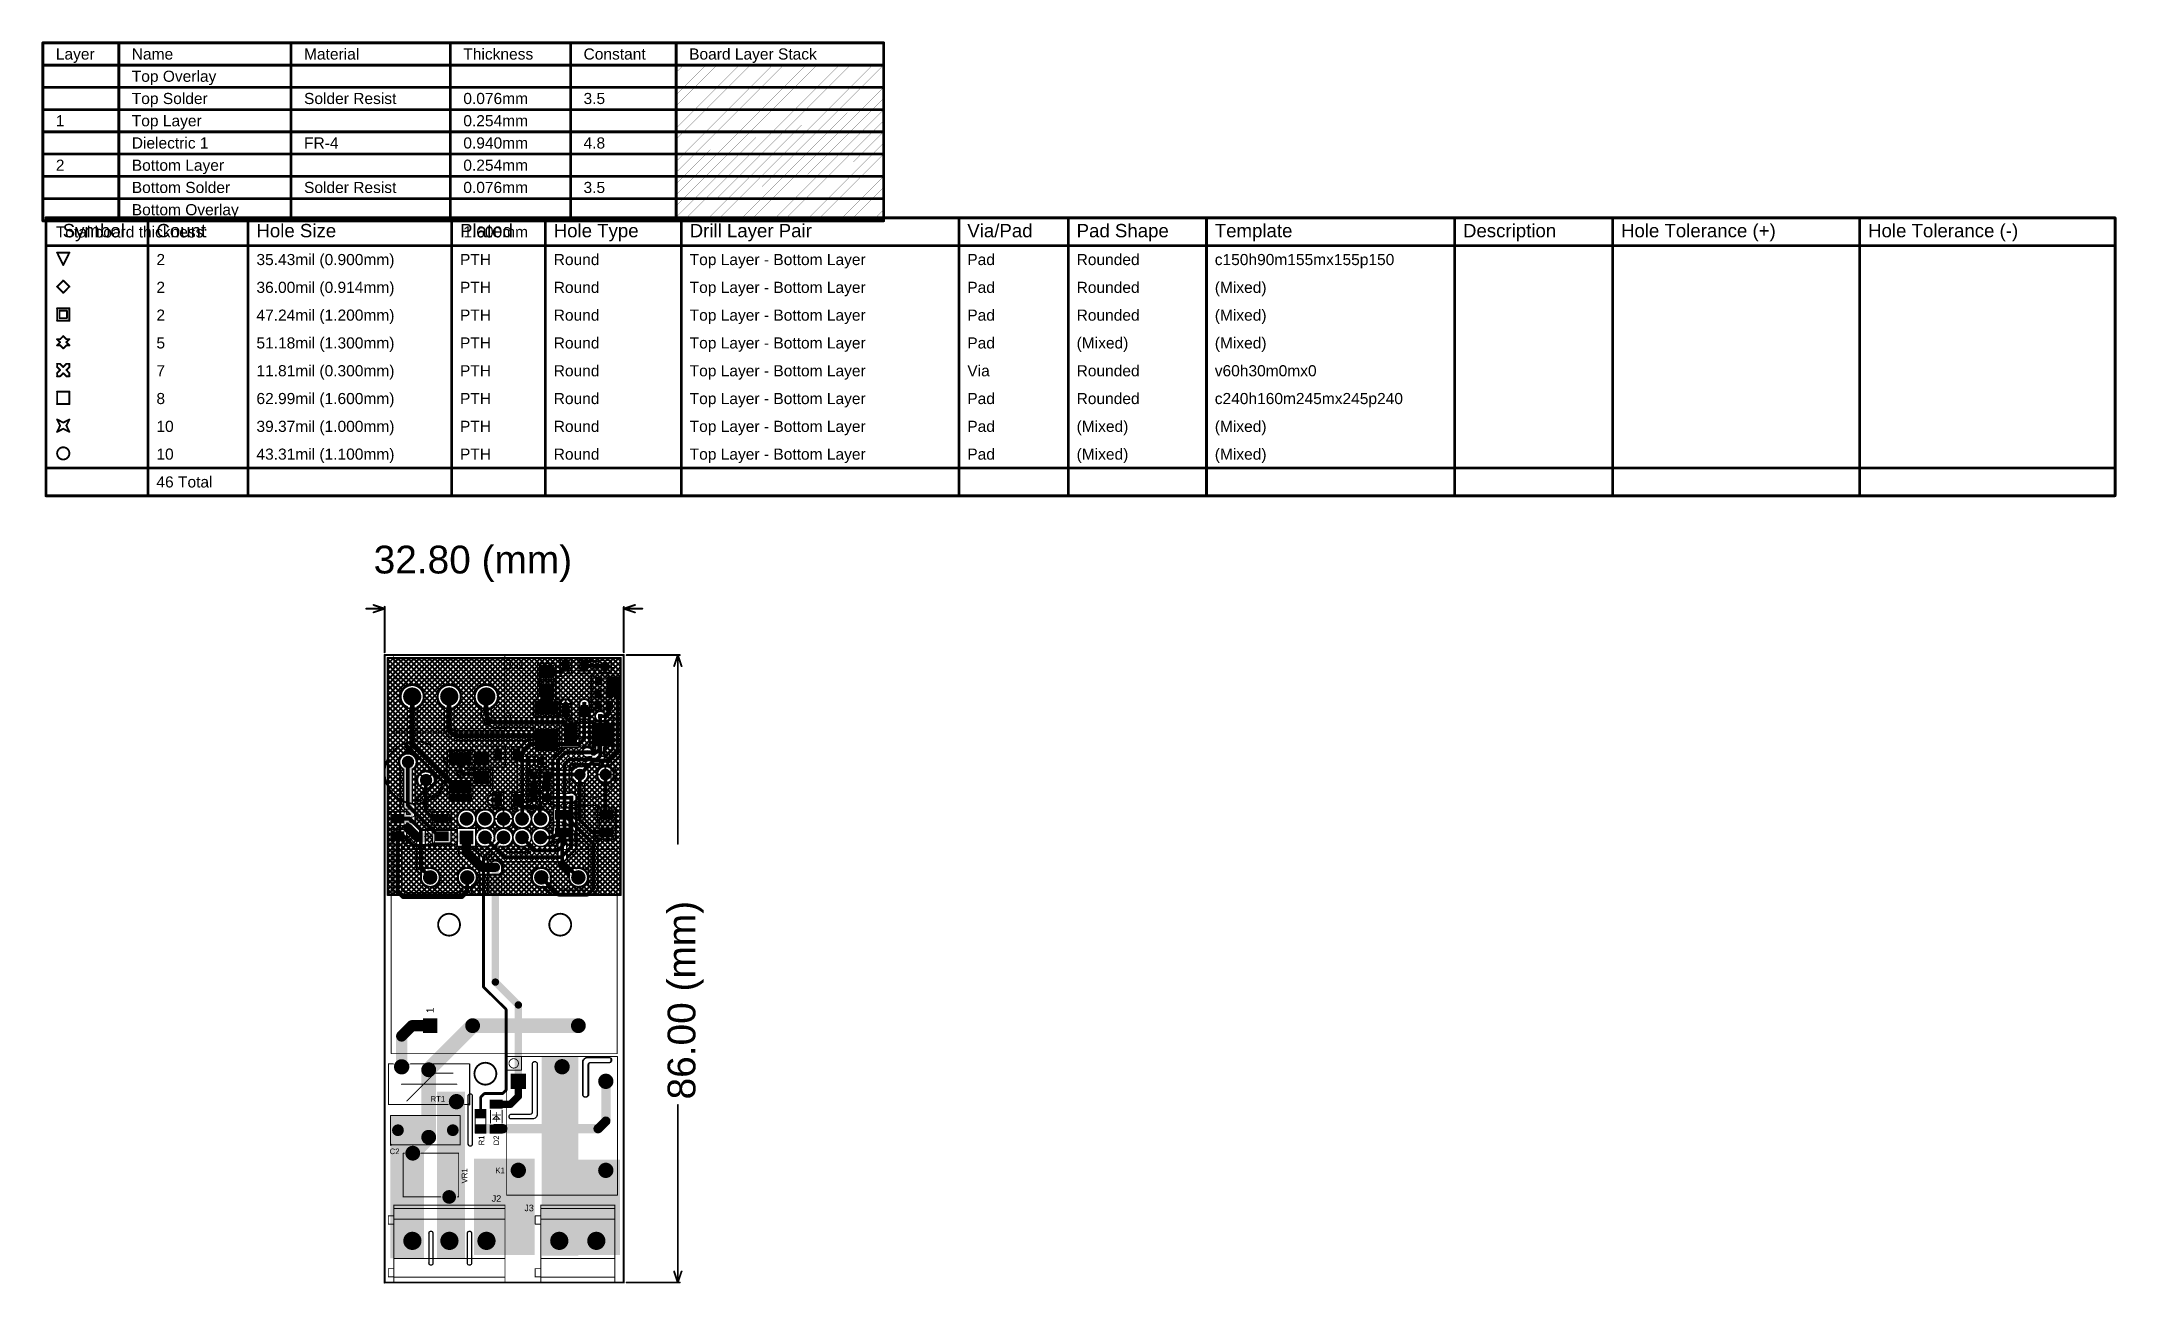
# Model space of a CAD drawing. Header units: inches. Extents: x -1.9 to 9.4, y 0 to 6.7.
import ezdxf

# ---------------------------------------------------------------- set-up
doc = ezdxf.new("R2010")
doc.units = ezdxf.units.IN
doc.header["$MEASUREMENT"] = 0
for name, color, linetype in [('Board Outline', 216, 'Continuous'), ('Bottom Layer', 5, 'Continuous'), ('Bottom Solder', 6, 'Continuous'), ('Dimensions', 6, 'Continuous'), ('Drill Drawing', 1, 'Continuous'), ('Mechanical 15', 56, 'Continuous'), ('Multi-Layer', 9, 'Continuous'), ('Pad Holes', 156, 'Continuous'), ('Top Layer', 1, 'Continuous'), ('Top Overlay', 2, 'Continuous'), ('Top Paste', 8, 'Continuous'), ('Top Solder', 216, 'Continuous'), ('Via Holes', 16, 'Continuous')]:
    doc.layers.add(name, color=color, linetype=linetype)
doc.styles.add('Arial', font='', dxfattribs={"height": 0.2})
doc.styles.get('Arial').set_extended_font_data('Arial')

msp = doc.modelspace()

# ---------------------------------------------------------------- texts
at = {"layer": 'Dimensions', "style": 'Arial'}
for s, height, p in [('Layer', 0.06, (-1.775, 6.599)), ('Name', 0.06, (-1.365, 6.599)), ('Material', 0.06, (-0.435, 6.599)), ('Thickness', 0.06, (0.425, 6.599)), ('Constant', 0.06, (1.074, 6.599)), ('Board Layer Stack', 0.06, (1.644, 6.599)), ('Top Overlay', 0.06, (-1.365, 6.479)), ('Top Solder', 0.06, (-1.365, 6.359)), ('Solder Resist', 0.06, (-0.435, 6.359)), ('0.076mm', 0.06, (0.425, 6.359)), ('3.5', 0.06, (1.074, 6.359)), ('1', 0.06, (-1.775, 6.239)), ('Top Layer', 0.06, (-1.365, 6.239)), ('0.254mm', 0.06, (0.425, 6.239)), ('Dielectric 1', 0.06, (-1.365, 6.119)), ('FR-4', 0.06, (-0.435, 6.119)), ('0.940mm', 0.06, (0.425, 6.119)), ('4.8', 0.06, (1.074, 6.119)), ('2', 0.06, (-1.775, 5.999)), ('Bottom Layer', 0.06, (-1.365, 5.999)), ('0.254mm', 0.06, (0.425, 5.999)), ('Bottom Solder', 0.06, (-1.365, 5.879)), ('Solder Resist', 0.06, (-0.435, 5.879)), ('0.076mm', 0.06, (0.425, 5.879)), ('3.5', 0.06, (1.074, 5.879)), ('Bottom Overlay', 0.06, (-1.365, 5.759)), ('Total board thickness:', 0.06, (-1.775, 5.639)), ('1.600mm', 0.06, (0.425, 5.639)), ('32.80 (mm)', 0.15, (-0.059, 3.826))]:
    msp.add_text(s, height=height, dxfattribs=at).set_placement(p)
msp.add_text('86.00 (mm)', height=0.15, rotation=90, dxfattribs=at).set_placement((1.678, 0.988))
at = {"layer": 'Drill Drawing', "style": 'Arial'}
for s, height, p in [('Symbol', 0.072, (-1.738, 5.64)), ('Count', 0.072, (-1.232, 5.64)), ('Hole Size', 0.072, (-0.692, 5.64)), ('Plated', 0.072, (0.407, 5.64)), ('Hole Type', 0.072, (0.913, 5.64)), ('Drill Layer Pair', 0.072, (1.647, 5.64)), ('Via/Pad', 0.072, (3.146, 5.64)), ('Pad Shape', 0.072, (3.736, 5.64)), ('Template', 0.072, (4.482, 5.64)), ('Description', 0.072, (5.822, 5.64)), ('Hole Tolerance (+)', 0.072, (6.675, 5.64)), ('Hole Tolerance (-)', 0.072, (8.009, 5.64)), ('2', 0.06, (-1.232, 5.49)), ('35.43mil (0.900mm)', 0.06, (-0.692, 5.49)), ('PTH', 0.06, (0.407, 5.49)), ('Round', 0.06, (0.913, 5.49)), ('Top Layer - Bottom Layer', 0.06, (1.647, 5.49)), ('Pad', 0.06, (3.146, 5.49)), ('Rounded', 0.06, (3.736, 5.49)), ('c150h90m155mx155p150', 0.06, (4.482, 5.49)), ('2', 0.06, (-1.232, 5.34)), ('36.00mil (0.914mm)', 0.06, (-0.692, 5.34)), ('PTH', 0.06, (0.407, 5.34)), ('Round', 0.06, (0.913, 5.34)), ('Top Layer - Bottom Layer', 0.06, (1.647, 5.34)), ('Pad', 0.06, (3.146, 5.34)), ('Rounded', 0.06, (3.736, 5.34)), ('(Mixed)', 0.06, (4.482, 5.34)), ('2', 0.06, (-1.232, 5.19)), ('47.24mil (1.200mm)', 0.06, (-0.692, 5.19)), ('PTH', 0.06, (0.407, 5.19)), ('Round', 0.06, (0.913, 5.19)), ('Top Layer - Bottom Layer', 0.06, (1.647, 5.19)), ('Pad', 0.06, (3.146, 5.19)), ('Rounded', 0.06, (3.736, 5.19)), ('(Mixed)', 0.06, (4.482, 5.19)), ('5', 0.06, (-1.232, 5.04)), ('51.18mil (1.300mm)', 0.06, (-0.692, 5.04)), ('PTH', 0.06, (0.407, 5.04)), ('Round', 0.06, (0.913, 5.04)), ('Top Layer - Bottom Layer', 0.06, (1.647, 5.04)), ('Pad', 0.06, (3.146, 5.04)), ('(Mixed)', 0.06, (3.736, 5.04)), ('(Mixed)', 0.06, (4.482, 5.04)), ('7', 0.06, (-1.232, 4.89)), ('11.81mil (0.300mm)', 0.06, (-0.692, 4.89)), ('PTH', 0.06, (0.407, 4.89)), ('Round', 0.06, (0.913, 4.89)), ('Top Layer - Bottom Layer', 0.06, (1.647, 4.89)), ('Via', 0.06, (3.146, 4.89)), ('Rounded', 0.06, (3.736, 4.89)), ('v60h30m0mx0', 0.06, (4.482, 4.89)), ('8', 0.06, (-1.232, 4.74)), ('62.99mil (1.600mm)', 0.06, (-0.692, 4.74)), ('PTH', 0.06, (0.407, 4.74)), ('Round', 0.06, (0.913, 4.74)), ('Top Layer - Bottom Layer', 0.06, (1.647, 4.74)), ('Pad', 0.06, (3.146, 4.74)), ('Rounded', 0.06, (3.736, 4.74)), ('c240h160m245mx245p240', 0.06, (4.482, 4.74)), ('10', 0.06, (-1.232, 4.59)), ('39.37mil (1.000mm)', 0.06, (-0.692, 4.59)), ('PTH', 0.06, (0.407, 4.59)), ('Round', 0.06, (0.913, 4.59)), ('Top Layer - Bottom Layer', 0.06, (1.647, 4.59)), ('Pad', 0.06, (3.146, 4.59)), ('(Mixed)', 0.06, (3.736, 4.59)), ('(Mixed)', 0.06, (4.482, 4.59)), ('10', 0.06, (-1.232, 4.44)), ('43.31mil (1.100mm)', 0.06, (-0.692, 4.44)), ('PTH', 0.06, (0.407, 4.44)), ('Round', 0.06, (0.913, 4.44)), ('Top Layer - Bottom Layer', 0.06, (1.647, 4.44)), ('Pad', 0.06, (3.146, 4.44)), ('(Mixed)', 0.06, (3.736, 4.44)), ('(Mixed)', 0.06, (4.482, 4.44)), ('46 Total', 0.06, (-1.232, 4.29))]:
    msp.add_text(s, height=height, dxfattribs=at).set_placement(p)
at = {"layer": 'Top Overlay', "style": 'Arial'}
for s, height, p in [('J1', 0.035, (0.699, 3.311)), ('T1', 0.03, (1.171, 2.266)), ('RT1', 0.03, (0.248, 0.976)), ('K1', 0.03, (0.598, 0.59)), ('J2', 0.035, (0.578, 0.436)), ('J3', 0.035, (0.754, 0.385))]:
    msp.add_text(s, height=height, dxfattribs=at).set_placement(p)
for s, rotation, p in [('R1', 90, (0.538, 0.74)), ('D2', 90, (0.618, 0.74)), ('C2', 360, (0.027, 0.693)), ('VR1', 90, (0.446, 0.535))]:
    msp.add_text(s, height=0.03, rotation=rotation, dxfattribs=at).set_placement(p)

# ---------------------------------------------------------------- blocks, each defined once
blk = doc.blocks.new('PE2818_I_1')
at = {"layer": 'Bottom Layer'}
blk.add_hatch(color=5, dxfattribs=at).paths.add_polyline_path([(-0.435, 0.435), (-0.365, 0.435), (-0.365, 0.365), (-0.435, 0.365)])
h = blk.add_hatch(color=5, dxfattribs=at)
edge = h.paths.add_edge_path()
edge.add_arc((0.4, 0.4), 0.0354, 0, 360)
h = blk.add_hatch(color=5, dxfattribs=at)
edge = h.paths.add_edge_path()
edge.add_arc((0.4, 0.2), 0.0354, 0, 360)
h = blk.add_hatch(color=5, dxfattribs=at)
edge = h.paths.add_edge_path()
edge.add_arc((0.4, -0.2), 0.0354, 0, 360)
h = blk.add_hatch(color=5, dxfattribs=at)
edge = h.paths.add_edge_path()
edge.add_arc((-0.4, -0.4), 0.0354, 0, 360)
h = blk.add_hatch(color=5, dxfattribs=at)
edge = h.paths.add_edge_path()
edge.add_arc((0.4, -0.4), 0.0354, 0, 360)
at = {"layer": 'Bottom Solder'}
blk.add_hatch(color=6, dxfattribs=at).paths.add_polyline_path([(-0.439, 0.439), (-0.361, 0.439), (-0.361, 0.361), (-0.439, 0.361)])
h = blk.add_hatch(color=6, dxfattribs=at)
edge = h.paths.add_edge_path()
edge.add_arc((0.4, 0.4), 0.0394, 0, 360)
h = blk.add_hatch(color=6, dxfattribs=at)
edge = h.paths.add_edge_path()
edge.add_arc((0.4, 0.2), 0.0394, 0, 360)
h = blk.add_hatch(color=6, dxfattribs=at)
edge = h.paths.add_edge_path()
edge.add_arc((0.4, -0.2), 0.0394, 0, 360)
h = blk.add_hatch(color=6, dxfattribs=at)
edge = h.paths.add_edge_path()
edge.add_arc((-0.4, -0.4), 0.0394, 0, 360)
h = blk.add_hatch(color=6, dxfattribs=at)
edge = h.paths.add_edge_path()
edge.add_arc((0.4, -0.4), 0.0394, 0, 360)
at = {"layer": 'Multi-Layer'}
blk.add_hatch(color=9, dxfattribs=at).paths.add_polyline_path([(-0.435, 0.435), (-0.365, 0.435), (-0.365, 0.365), (-0.435, 0.365)])
h = blk.add_hatch(color=9, dxfattribs=at)
edge = h.paths.add_edge_path()
edge.add_arc((0.4, 0.4), 0.0354, 0, 360)
h = blk.add_hatch(color=9, dxfattribs=at)
edge = h.paths.add_edge_path()
edge.add_arc((0.4, 0.2), 0.0354, 0, 360)
h = blk.add_hatch(color=9, dxfattribs=at)
edge = h.paths.add_edge_path()
edge.add_arc((0.4, -0.2), 0.0354, 0, 360)
h = blk.add_hatch(color=9, dxfattribs=at)
edge = h.paths.add_edge_path()
edge.add_arc((-0.4, -0.4), 0.0354, 0, 360)
h = blk.add_hatch(color=9, dxfattribs=at)
edge = h.paths.add_edge_path()
edge.add_arc((0.4, -0.4), 0.0354, 0, 360)
at = {"layer": 'Pad Holes'}
h = blk.add_hatch(color=7, dxfattribs=at)
edge = h.paths.add_edge_path()
edge.add_arc((-0.4, 0.4), 0.0197, 0, 360)
h = blk.add_hatch(color=7, dxfattribs=at)
edge = h.paths.add_edge_path()
edge.add_arc((0.4, 0.4), 0.0197, 0, 360)
h = blk.add_hatch(color=7, dxfattribs=at)
edge = h.paths.add_edge_path()
edge.add_arc((0.4, 0.2), 0.0197, 0, 360)
h = blk.add_hatch(color=7, dxfattribs=at)
edge = h.paths.add_edge_path()
edge.add_arc((0.4, -0.2), 0.0197, 0, 360)
h = blk.add_hatch(color=7, dxfattribs=at)
edge = h.paths.add_edge_path()
edge.add_arc((-0.4, -0.4), 0.0197, 0, 360)
h = blk.add_hatch(color=7, dxfattribs=at)
edge = h.paths.add_edge_path()
edge.add_arc((0.4, -0.4), 0.0197, 0, 360)
at = {"layer": 'Top Layer'}
blk.add_hatch(color=1, dxfattribs=at).paths.add_polyline_path([(-0.435, 0.435), (-0.365, 0.435), (-0.365, 0.365), (-0.435, 0.365)])
h = blk.add_hatch(color=1, dxfattribs=at)
edge = h.paths.add_edge_path()
edge.add_arc((0.4, 0.4), 0.0354, 0, 360)
h = blk.add_hatch(color=1, dxfattribs=at)
edge = h.paths.add_edge_path()
edge.add_arc((0.4, 0.2), 0.0354, 0, 360)
h = blk.add_hatch(color=1, dxfattribs=at)
edge = h.paths.add_edge_path()
edge.add_arc((0.4, -0.2), 0.0354, 0, 360)
h = blk.add_hatch(color=1, dxfattribs=at)
edge = h.paths.add_edge_path()
edge.add_arc((-0.4, -0.4), 0.0354, 0, 360)
h = blk.add_hatch(color=1, dxfattribs=at)
edge = h.paths.add_edge_path()
edge.add_arc((0.4, -0.4), 0.0354, 0, 360)
at = {"layer": 'Top Overlay'}
blk.add_hatch(color=2, dxfattribs=at).paths.add_polyline_path([(-0.429, 0.445), (-0.369, 0.445), (-0.369, 0.467), (-0.429, 0.467)])
at = {"layer": 'Top Solder'}
blk.add_hatch(color=216, dxfattribs=at).paths.add_polyline_path([(-0.439, 0.439), (-0.361, 0.439), (-0.361, 0.361), (-0.439, 0.361)])
h = blk.add_hatch(color=216, dxfattribs=at)
edge = h.paths.add_edge_path()
edge.add_arc((0.4, 0.4), 0.0394, 0, 360)
h = blk.add_hatch(color=216, dxfattribs=at)
edge = h.paths.add_edge_path()
edge.add_arc((0.4, 0.2), 0.0394, 0, 360)
h = blk.add_hatch(color=216, dxfattribs=at)
edge = h.paths.add_edge_path()
edge.add_arc((0.4, -0.2), 0.0394, 0, 360)
h = blk.add_hatch(color=216, dxfattribs=at)
edge = h.paths.add_edge_path()
edge.add_arc((-0.4, -0.4), 0.0394, 0, 360)
h = blk.add_hatch(color=216, dxfattribs=at)
edge = h.paths.add_edge_path()
edge.add_arc((0.4, -0.4), 0.0394, 0, 360)
at = {"layer": 'Top Overlay'}
for points in [[(-0.551, 0.61, 0.005, 0.005, 0), (0.551, 0.61, 0.005, 0.005, 0)], [(-0.551, 0.61, 0.005, 0.005, 0), (-0.551, -0.61, 0.005, 0.005, 0)], [(0.551, 0.61, 0.005, 0.005, 0), (0.551, -0.61, 0.005, 0.005, 0)], [(-0.551, -0.61, 0.005, 0.005, 0), (0.551, -0.61, 0.005, 0.005, 0)]]:
    blk.add_lwpolyline(points, format="xyseb", dxfattribs=at)
for points in [[(-0.552, 0.61, 0.0025, 0.0025, 1), (-0.55, 0.61, 0.0025, 0.0025, 1)], [(-0.552, 0.61, 0.0025, 0.0025, 1), (-0.55, 0.61, 0.0025, 0.0025, 1)], [(0.55, 0.61, 0.0025, 0.0025, 1), (0.552, 0.61, 0.0025, 0.0025, 1)], [(0.55, 0.61, 0.0025, 0.0025, 1), (0.552, 0.61, 0.0025, 0.0025, 1)], [(-0.552, -0.61, 0.0025, 0.0025, 1), (-0.55, -0.61, 0.0025, 0.0025, 1)], [(-0.552, -0.61, 0.0025, 0.0025, 1), (-0.55, -0.61, 0.0025, 0.0025, 1)], [(0.55, -0.61, 0.0025, 0.0025, 1), (0.552, -0.61, 0.0025, 0.0025, 1)], [(0.55, -0.61, 0.0025, 0.0025, 1), (0.552, -0.61, 0.0025, 0.0025, 1)]]:
    blk.add_lwpolyline(points, format="xyseb", close=True, dxfattribs=at)
at = {"layer": 'Top Overlay', "style": 'Arial'}
blk.add_text('1', height=0.0394, dxfattribs=at).set_placement((-0.332, 0.381))
blk = doc.blocks.new('VDR_05D471K_2')
at = {"layer": 'Bottom Layer'}
h = blk.add_hatch(color=5, dxfattribs=at)
edge = h.paths.add_edge_path()
edge.add_arc((-0.098425, 0.11811), 0.035433, 0, 360)
h = blk.add_hatch(color=5, dxfattribs=at)
edge = h.paths.add_edge_path()
edge.add_arc((0.098425, -0.11811), 0.035433, 0, 360)
at = {"layer": 'Bottom Solder'}
h = blk.add_hatch(color=6, dxfattribs=at)
edge = h.paths.add_edge_path()
edge.add_arc((-0.098425, 0.11811), 0.037433, 0, 360)
h = blk.add_hatch(color=6, dxfattribs=at)
edge = h.paths.add_edge_path()
edge.add_arc((0.098425, -0.11811), 0.037433, 0, 360)
at = {"layer": 'Multi-Layer'}
h = blk.add_hatch(color=9, dxfattribs=at)
edge = h.paths.add_edge_path()
edge.add_arc((-0.098425, 0.11811), 0.035433, 0, 360)
h = blk.add_hatch(color=9, dxfattribs=at)
edge = h.paths.add_edge_path()
edge.add_arc((0.098425, -0.11811), 0.035433, 0, 360)
at = {"layer": 'Pad Holes'}
h = blk.add_hatch(color=7, dxfattribs=at)
edge = h.paths.add_edge_path()
edge.add_arc((-0.098425, 0.11811), 0.019685, 0, 360)
h = blk.add_hatch(color=7, dxfattribs=at)
edge = h.paths.add_edge_path()
edge.add_arc((0.098425, -0.11811), 0.019685, 0, 360)
at = {"layer": 'Top Layer'}
h = blk.add_hatch(color=1, dxfattribs=at)
edge = h.paths.add_edge_path()
edge.add_arc((-0.098425, 0.11811), 0.035433, 0, 360)
h = blk.add_hatch(color=1, dxfattribs=at)
edge = h.paths.add_edge_path()
edge.add_arc((0.098425, -0.11811), 0.035433, 0, 360)
at = {"layer": 'Top Solder'}
h = blk.add_hatch(color=216, dxfattribs=at)
edge = h.paths.add_edge_path()
edge.add_arc((-0.098425, 0.11811), 0.037433, 0, 360)
h = blk.add_hatch(color=216, dxfattribs=at)
edge = h.paths.add_edge_path()
edge.add_arc((0.098425, -0.11811), 0.037433, 0, 360)
at = {"layer": 'Top Overlay'}
for points in [[(-0.149607, -0.11811, 0.005, 0.005, 0), (-0.149607, 0.11811, 0.005, 0.005, 0)], [(-0.149607, 0.11811, 0.005, 0.005, 0), (-0.142958, 0.11811, 0.005, 0.005, 0)], [(-0.053892, 0.11811, 0.005, 0.005, 0), (0.15, 0.11811, 0.005, 0.005, 0)], [(0.149605, -0.11811, 0.005, 0.005, 0), (0.149605, 0.11811, 0.005, 0.005, 0)], [(-0.149607, -0.11811, 0.005, 0.005, 0), (0.053892, -0.11811, 0.005, 0.005, 0)], [(0.142958, -0.11811, 0.005, 0.005, 0), (0.149605, -0.11811, 0.005, 0.005, 0)]]:
    blk.add_lwpolyline(points, format="xyseb", dxfattribs=at)
for points in [[(-0.150857, 0.11811, 0.0025, 0.0025, 1), (-0.148357, 0.11811, 0.0025, 0.0025, 1)], [(-0.150857, 0.11811, 0.0025, 0.0025, 1), (-0.148357, 0.11811, 0.0025, 0.0025, 1)], [(-0.144208, 0.11811, 0.0025, 0.0025, 1), (-0.141708, 0.11811, 0.0025, 0.0025, 1)], [(-0.055142, 0.11811, 0.0025, 0.0025, 1), (-0.052642, 0.11811, 0.0025, 0.0025, 1)], [(0.148355, 0.11811, 0.0025, 0.0025, 1), (0.150855, 0.11811, 0.0025, 0.0025, 1)], [(0.14875, 0.11811, 0.0025, 0.0025, 1), (0.15125, 0.11811, 0.0025, 0.0025, 1)], [(-0.150857, -0.11811, 0.0025, 0.0025, 1), (-0.148357, -0.11811, 0.0025, 0.0025, 1)], [(-0.150857, -0.11811, 0.0025, 0.0025, 1), (-0.148357, -0.11811, 0.0025, 0.0025, 1)], [(0.052642, -0.11811, 0.0025, 0.0025, 1), (0.055142, -0.11811, 0.0025, 0.0025, 1)], [(0.141708, -0.11811, 0.0025, 0.0025, 1), (0.144208, -0.11811, 0.0025, 0.0025, 1)], [(0.148355, -0.11811, 0.0025, 0.0025, 1), (0.150855, -0.11811, 0.0025, 0.0025, 1)], [(0.148355, -0.11811, 0.0025, 0.0025, 1), (0.150855, -0.11811, 0.0025, 0.0025, 1)]]:
    blk.add_lwpolyline(points, format="xyseb", close=True, dxfattribs=at)
blk = doc.blocks.new('10D_9_3')
at = {"layer": 'Bottom Layer'}
h = blk.add_hatch(color=5, dxfattribs=at)
edge = h.paths.add_edge_path()
edge.add_arc((-0.148, 0.094), 0.0394, 0, 360)
h = blk.add_hatch(color=5, dxfattribs=at)
edge = h.paths.add_edge_path()
edge.add_arc((0.148, -0.094), 0.0394, 0, 360)
at = {"layer": 'Bottom Solder'}
h = blk.add_hatch(color=6, dxfattribs=at)
edge = h.paths.add_edge_path()
edge.add_arc((-0.148, 0.094), 0.0414, 0, 360)
h = blk.add_hatch(color=6, dxfattribs=at)
edge = h.paths.add_edge_path()
edge.add_arc((0.148, -0.094), 0.0414, 0, 360)
at = {"layer": 'Multi-Layer'}
h = blk.add_hatch(color=9, dxfattribs=at)
edge = h.paths.add_edge_path()
edge.add_arc((-0.148, 0.094), 0.0394, 0, 360)
h = blk.add_hatch(color=9, dxfattribs=at)
edge = h.paths.add_edge_path()
edge.add_arc((0.148, -0.094), 0.0394, 0, 360)
at = {"layer": 'Pad Holes'}
h = blk.add_hatch(color=7, dxfattribs=at)
edge = h.paths.add_edge_path()
edge.add_arc((-0.148, 0.094), 0.0236, 0, 360)
h = blk.add_hatch(color=7, dxfattribs=at)
edge = h.paths.add_edge_path()
edge.add_arc((0.148, -0.094), 0.0236, 0, 360)
at = {"layer": 'Top Layer'}
h = blk.add_hatch(color=1, dxfattribs=at)
edge = h.paths.add_edge_path()
edge.add_arc((-0.148, 0.094), 0.0394, 0, 360)
h = blk.add_hatch(color=1, dxfattribs=at)
edge = h.paths.add_edge_path()
edge.add_arc((0.148, -0.094), 0.0394, 0, 360)
at = {"layer": 'Top Solder'}
h = blk.add_hatch(color=216, dxfattribs=at)
edge = h.paths.add_edge_path()
edge.add_arc((-0.148, 0.094), 0.0414, 0, 360)
h = blk.add_hatch(color=216, dxfattribs=at)
edge = h.paths.add_edge_path()
edge.add_arc((0.148, -0.094), 0.0414, 0, 360)
at = {"layer": 'Mechanical 15'}
for p, q in [((-0.218, 0.111), (-0.219, 0.109)), ((-0.219, 0.109), (-0.219, 0.108)), ((-0.219, 0.108), (-0.219, 0.107)), ((-0.219, 0.107), (-0.218, 0.106)), ((-0.216, 0.111), (-0.218, 0.111)), ((-0.218, 0.106), (-0.216, 0.106)), ((-0.214, 0.109), (-0.216, 0.111)), ((-0.216, 0.106), (-0.214, 0.107)), ((-0.214, 0.108), (-0.214, 0.109)), ((-0.214, 0.108), (-0.214, 0.108)), ((-0.214, 0.107), (-0.214, 0.108)), ((-0.16, 0.102), (-0.162, 0.096)), ((-0.162, 0.096), (-0.162, 0.094)), ((-0.162, 0.094), (-0.162, 0.091)), ((-0.162, 0.091), (-0.16, 0.085)), ((-0.156, 0.106), (-0.16, 0.102)), ((-0.16, 0.085), (-0.156, 0.081)), ((-0.151, 0.108), (-0.156, 0.106)), ((-0.156, 0.081), (-0.151, 0.079)), ((-0.145, 0.108), (-0.151, 0.108)), ((-0.151, 0.079), (-0.145, 0.079)), ((-0.139, 0.106), (-0.145, 0.108)), ((-0.145, 0.079), (-0.139, 0.081)), ((-0.135, 0.102), (-0.139, 0.106)), ((-0.139, 0.081), (-0.135, 0.085)), ((-0.133, 0.096), (-0.135, 0.102)), ((-0.135, 0.085), (-0.133, 0.091)), ((-0.133, 0.094), (-0.133, 0.096)), ((-0.133, 0.094), (-0.133, 0.094)), ((-0.133, 0.091), (-0.133, 0.094)), ((0.135, -0.085), (0.133, -0.091)), ((0.133, -0.091), (0.133, -0.094)), ((0.133, -0.094), (0.133, -0.096)), ((0.133, -0.096), (0.135, -0.102)), ((0.139, -0.081), (0.135, -0.085)), ((0.135, -0.102), (0.139, -0.106)), ((0.145, -0.079), (0.139, -0.081)), ((0.139, -0.106), (0.145, -0.108)), ((0.151, -0.079), (0.145, -0.079)), ((0.145, -0.108), (0.151, -0.108)), ((0.156, -0.081), (0.151, -0.079)), ((0.151, -0.108), (0.156, -0.106)), ((0.16, -0.085), (0.156, -0.081)), ((0.156, -0.106), (0.16, -0.102)), ((0.162, -0.091), (0.16, -0.085)), ((0.16, -0.102), (0.162, -0.096)), ((0.162, -0.094), (0.162, -0.091)), ((0.162, -0.094), (0.162, -0.094)), ((0.162, -0.096), (0.162, -0.094))]:
    blk.add_line(p, q, dxfattribs=at)
for points in [[(-0.217, 0.108, 0.002, 0.002, 0), (-0.217, -0.108, 0.002, 0.002, 0)], [(0.217, 0.108, 0.002, 0.002, 0), (-0.217, 0.108, 0.002, 0.002, 0)], [(0.217, 0.108, 0.002, 0.002, 0), (0.217, -0.108, 0.002, 0.002, 0)], [(0.217, -0.108, 0.002, 0.002, 0), (-0.217, -0.108, 0.002, 0.002, 0)]]:
    blk.add_lwpolyline(points, format="xyseb", dxfattribs=at)
for points in [[(-0.217, 0.108, 0.001, 0.001, 1), (-0.216, 0.108, 0.001, 0.001, 1)], [(-0.217, 0.108, 0.001, 0.001, 1), (-0.216, 0.108, 0.001, 0.001, 1)], [(0.216, 0.108, 0.001, 0.001, 1), (0.217, 0.108, 0.001, 0.001, 1)], [(0.216, 0.108, 0.001, 0.001, 1), (0.217, 0.108, 0.001, 0.001, 1)], [(-0.217, -0.108, 0.001, 0.001, 1), (-0.216, -0.108, 0.001, 0.001, 1)], [(-0.217, -0.108, 0.001, 0.001, 1), (-0.216, -0.108, 0.001, 0.001, 1)], [(0.216, -0.108, 0.001, 0.001, 1), (0.217, -0.108, 0.001, 0.001, 1)], [(0.216, -0.108, 0.001, 0.001, 1), (0.217, -0.108, 0.001, 0.001, 1)]]:
    blk.add_lwpolyline(points, format="xyseb", close=True, dxfattribs=at)
at = {"layer": 'Top Overlay'}
for points in [[(-0.22, 0.11, 0.005, 0.005, 0), (-0.22, -0.11, 0.005, 0.005, 0)], [(-0.193, 0.11, 0.005, 0.005, 0), (-0.22, 0.11, 0.005, 0.005, 0)], [(0.22, 0.11, 0.005, 0.005, 0), (-0.102, 0.11, 0.005, 0.005, 0)], [(0.22, 0.11, 0.005, 0.005, 0), (0.22, -0.11, 0.005, 0.005, 0)], [(0.15, 0, 0.005, 0.005, 0), (-0.15, 0, 0.005, 0.005, 0)], [(0.12, 0.09, 0.005, 0.005, 0), (-0.03, -0.06, 0.005, 0.005, 0)], [(0.102, -0.11, 0.005, 0.005, 0), (-0.22, -0.11, 0.005, 0.005, 0)], [(-0.03, -0.06, 0.005, 0.005, 0), (-0.13, -0.06, 0.005, 0.005, 0)], [(0.22, -0.11, 0.005, 0.005, 0), (0.193, -0.11, 0.005, 0.005, 0)]]:
    blk.add_lwpolyline(points, format="xyseb", dxfattribs=at)
for points in [[(-0.221, 0.11, 0.0025, 0.0025, 1), (-0.219, 0.11, 0.0025, 0.0025, 1)], [(-0.221, 0.11, 0.0025, 0.0025, 1), (-0.219, 0.11, 0.0025, 0.0025, 1)], [(-0.194, 0.11, 0.0025, 0.0025, 1), (-0.192, 0.11, 0.0025, 0.0025, 1)], [(-0.103, 0.11, 0.0025, 0.0025, 1), (-0.101, 0.11, 0.0025, 0.0025, 1)], [(0.219, 0.11, 0.0025, 0.0025, 1), (0.221, 0.11, 0.0025, 0.0025, 1)], [(0.219, 0.11, 0.0025, 0.0025, 1), (0.221, 0.11, 0.0025, 0.0025, 1)], [(-0.151, 0, 0.0025, 0.0025, 1), (-0.149, 0, 0.0025, 0.0025, 1)], [(0.119, 0.09, 0.0025, 0.0025, 1), (0.121, 0.09, 0.0025, 0.0025, 1)], [(0.149, 0, 0.0025, 0.0025, 1), (0.151, 0, 0.0025, 0.0025, 1)], [(-0.221, -0.11, 0.0025, 0.0025, 1), (-0.219, -0.11, 0.0025, 0.0025, 1)], [(-0.221, -0.11, 0.0025, 0.0025, 1), (-0.219, -0.11, 0.0025, 0.0025, 1)], [(-0.131, -0.06, 0.0025, 0.0025, 1), (-0.129, -0.06, 0.0025, 0.0025, 1)], [(-0.031, -0.06, 0.0025, 0.0025, 1), (-0.029, -0.06, 0.0025, 0.0025, 1)], [(-0.031, -0.06, 0.0025, 0.0025, 1), (-0.029, -0.06, 0.0025, 0.0025, 1)], [(0.101, -0.11, 0.0025, 0.0025, 1), (0.103, -0.11, 0.0025, 0.0025, 1)], [(0.192, -0.11, 0.0025, 0.0025, 1), (0.194, -0.11, 0.0025, 0.0025, 1)], [(0.219, -0.11, 0.0025, 0.0025, 1), (0.221, -0.11, 0.0025, 0.0025, 1)], [(0.219, -0.11, 0.0025, 0.0025, 1), (0.221, -0.11, 0.0025, 0.0025, 1)]]:
    blk.add_lwpolyline(points, format="xyseb", close=True, dxfattribs=at)
blk = doc.blocks.new('82CL0114_4')
at = {"layer": 'Bottom Layer'}
h = blk.add_hatch(color=5, dxfattribs=at)
edge = h.paths.add_edge_path()
edge.add_arc((-0.148, 0), 0.03, 0, 360)
h = blk.add_hatch(color=5, dxfattribs=at)
edge = h.paths.add_edge_path()
edge.add_arc((0.148, 0), 0.03, 0, 360)
at = {"layer": 'Bottom Solder'}
h = blk.add_hatch(color=6, dxfattribs=at)
edge = h.paths.add_edge_path()
edge.add_arc((-0.148, 0), 0.032, 0, 360)
h = blk.add_hatch(color=6, dxfattribs=at)
edge = h.paths.add_edge_path()
edge.add_arc((0.148, 0), 0.032, 0, 360)
at = {"layer": 'Multi-Layer'}
h = blk.add_hatch(color=9, dxfattribs=at)
edge = h.paths.add_edge_path()
edge.add_arc((-0.148, 0), 0.03, 0, 360)
h = blk.add_hatch(color=9, dxfattribs=at)
edge = h.paths.add_edge_path()
edge.add_arc((0.148, 0), 0.03, 0, 360)
at = {"layer": 'Pad Holes'}
h = blk.add_hatch(color=7, dxfattribs=at)
edge = h.paths.add_edge_path()
edge.add_arc((-0.148, 0), 0.018, 0, 360)
h = blk.add_hatch(color=7, dxfattribs=at)
edge = h.paths.add_edge_path()
edge.add_arc((0.148, 0), 0.018, 0, 360)
at = {"layer": 'Top Layer'}
h = blk.add_hatch(color=1, dxfattribs=at)
edge = h.paths.add_edge_path()
edge.add_arc((-0.148, 0), 0.03, 0, 360)
h = blk.add_hatch(color=1, dxfattribs=at)
edge = h.paths.add_edge_path()
edge.add_arc((0.148, 0), 0.03, 0, 360)
at = {"layer": 'Top Solder'}
h = blk.add_hatch(color=216, dxfattribs=at)
edge = h.paths.add_edge_path()
edge.add_arc((-0.148, 0), 0.032, 0, 360)
h = blk.add_hatch(color=216, dxfattribs=at)
edge = h.paths.add_edge_path()
edge.add_arc((0.148, 0), 0.032, 0, 360)
at = {"layer": 'Mechanical 15'}
for p, q in [((-0.158, 0.007), (-0.159, 0.002)), ((-0.159, 0.002), (-0.159, 0)), ((-0.154, 0.01), (-0.158, 0.007)), ((-0.15, 0.012), (-0.154, 0.01)), ((-0.145, 0.012), (-0.15, 0.012)), ((-0.141, 0.01), (-0.145, 0.012)), ((-0.138, 0.007), (-0.141, 0.01)), ((-0.136, 0.002), (-0.138, 0.007)), ((-0.136, 0), (-0.136, 0.002)), ((-0.136, 0), (-0.136, 0)), ((-0.136, -0.002), (-0.136, 0)), ((0.138, 0.007), (0.136, 0.002)), ((0.136, 0.002), (0.136, 0)), ((0.141, 0.01), (0.138, 0.007)), ((0.145, 0.012), (0.141, 0.01)), ((0.15, 0.012), (0.145, 0.012)), ((0.154, 0.01), (0.15, 0.012)), ((0.158, 0.007), (0.154, 0.01)), ((0.159, 0.002), (0.158, 0.007)), ((0.159, 0), (0.159, 0.002)), ((0.159, 0), (0.159, 0)), ((0.159, -0.002), (0.159, 0)), ((-0.188, -0.076), (-0.189, -0.078)), ((-0.189, -0.078), (-0.189, -0.079)), ((-0.189, -0.079), (-0.189, -0.08)), ((-0.189, -0.08), (-0.188, -0.081)), ((-0.186, -0.076), (-0.188, -0.076)), ((-0.188, -0.081), (-0.186, -0.081)), ((-0.185, -0.078), (-0.186, -0.076)), ((-0.186, -0.081), (-0.185, -0.08)), ((-0.185, -0.079), (-0.185, -0.078)), ((-0.185, -0.079), (-0.185, -0.079)), ((-0.185, -0.08), (-0.185, -0.079)), ((-0.159, 0), (-0.159, -0.002)), ((-0.159, -0.002), (-0.158, -0.007)), ((-0.158, -0.007), (-0.154, -0.01)), ((-0.154, -0.01), (-0.15, -0.012)), ((-0.15, -0.012), (-0.145, -0.012)), ((-0.145, -0.012), (-0.141, -0.01)), ((-0.141, -0.01), (-0.138, -0.007)), ((-0.138, -0.007), (-0.136, -0.002)), ((0.136, 0), (0.136, -0.002)), ((0.136, -0.002), (0.138, -0.007)), ((0.138, -0.007), (0.141, -0.01)), ((0.141, -0.01), (0.145, -0.012)), ((0.145, -0.012), (0.15, -0.012)), ((0.15, -0.012), (0.154, -0.01)), ((0.154, -0.01), (0.158, -0.007)), ((0.158, -0.007), (0.159, -0.002))]:
    blk.add_line(p, q, dxfattribs=at)
for points in [[(-0.187, -0.079, 0.002, 0.002, 0), (-0.187, 0.079, 0.002, 0.002, 0)], [(-0.187, 0.079, 0.002, 0.002, 0), (0.187, 0.079, 0.002, 0.002, 0)], [(0.187, -0.079, 0.002, 0.002, 0), (0.187, 0.079, 0.002, 0.002, 0)], [(-0.187, -0.079, 0.002, 0.002, 0), (0.187, -0.079, 0.002, 0.002, 0)]]:
    blk.add_lwpolyline(points, format="xyseb", dxfattribs=at)
for points in [[(-0.188, 0.079, 0.001, 0.001, 1), (-0.187, 0.079, 0.001, 0.001, 1)], [(-0.188, 0.079, 0.001, 0.001, 1), (-0.187, 0.079, 0.001, 0.001, 1)], [(0.187, 0.079, 0.001, 0.001, 1), (0.188, 0.079, 0.001, 0.001, 1)], [(0.187, 0.079, 0.001, 0.001, 1), (0.188, 0.079, 0.001, 0.001, 1)], [(-0.188, -0.079, 0.001, 0.001, 1), (-0.187, -0.079, 0.001, 0.001, 1)], [(-0.188, -0.079, 0.001, 0.001, 1), (-0.187, -0.079, 0.001, 0.001, 1)], [(0.187, -0.079, 0.001, 0.001, 1), (0.188, -0.079, 0.001, 0.001, 1)], [(0.187, -0.079, 0.001, 0.001, 1), (0.188, -0.079, 0.001, 0.001, 1)]]:
    blk.add_lwpolyline(points, format="xyseb", close=True, dxfattribs=at)
at = {"layer": 'Top Overlay'}
for points in [[(-0.189, 0.079, 0.005, 0.005, 0), (0.189, 0.079, 0.005, 0.005, 0)], [(-0.189, -0.079, 0.005, 0.005, 0), (-0.189, 0.079, 0.005, 0.005, 0)], [(0.189, -0.079, 0.005, 0.005, 0), (0.189, 0.079, 0.005, 0.005, 0)], [(-0.189, -0.079, 0.005, 0.005, 0), (0.189, -0.079, 0.005, 0.005, 0)]]:
    blk.add_lwpolyline(points, format="xyseb", dxfattribs=at)
for points in [[(-0.19, 0.079, 0.0025, 0.0025, 1), (-0.188, 0.079, 0.0025, 0.0025, 1)], [(-0.19, 0.079, 0.0025, 0.0025, 1), (-0.188, 0.079, 0.0025, 0.0025, 1)], [(0.188, 0.079, 0.0025, 0.0025, 1), (0.19, 0.079, 0.0025, 0.0025, 1)], [(0.188, 0.079, 0.0025, 0.0025, 1), (0.19, 0.079, 0.0025, 0.0025, 1)], [(-0.19, -0.079, 0.0025, 0.0025, 1), (-0.188, -0.079, 0.0025, 0.0025, 1)], [(-0.19, -0.079, 0.0025, 0.0025, 1), (-0.188, -0.079, 0.0025, 0.0025, 1)], [(0.188, -0.079, 0.0025, 0.0025, 1), (0.19, -0.079, 0.0025, 0.0025, 1)], [(0.188, -0.079, 0.0025, 0.0025, 1), (0.19, -0.079, 0.0025, 0.0025, 1)]]:
    blk.add_lwpolyline(points, format="xyseb", close=True, dxfattribs=at)
blk = doc.blocks.new('KF129_5_08_2P_5')
at = {"layer": 'Bottom Layer'}
h = blk.add_hatch(color=5, dxfattribs=at)
edge = h.paths.add_edge_path()
edge.add_arc((-0.1, 0), 0.047244, 0, 360)
h = blk.add_hatch(color=5, dxfattribs=at)
edge = h.paths.add_edge_path()
edge.add_arc((0.1, 0), 0.047244, 0, 360)
at = {"layer": 'Bottom Solder'}
h = blk.add_hatch(color=6, dxfattribs=at)
edge = h.paths.add_edge_path()
edge.add_arc((-0.1, 0), 0.049244, 0, 360)
h = blk.add_hatch(color=6, dxfattribs=at)
edge = h.paths.add_edge_path()
edge.add_arc((0.1, 0), 0.049244, 0, 360)
at = {"layer": 'Multi-Layer'}
h = blk.add_hatch(color=9, dxfattribs=at)
edge = h.paths.add_edge_path()
edge.add_arc((-0.1, 0), 0.047244, 0, 360)
h = blk.add_hatch(color=9, dxfattribs=at)
edge = h.paths.add_edge_path()
edge.add_arc((0.1, 0), 0.047244, 0, 360)
at = {"layer": 'Pad Holes'}
h = blk.add_hatch(color=7, dxfattribs=at)
edge = h.paths.add_edge_path()
edge.add_arc((-0.1, 0), 0.031496, 0, 360)
h = blk.add_hatch(color=7, dxfattribs=at)
edge = h.paths.add_edge_path()
edge.add_arc((0.1, 0), 0.031496, 0, 360)
at = {"layer": 'Top Layer'}
h = blk.add_hatch(color=1, dxfattribs=at)
edge = h.paths.add_edge_path()
edge.add_arc((-0.1, 0), 0.047244, 0, 360)
h = blk.add_hatch(color=1, dxfattribs=at)
edge = h.paths.add_edge_path()
edge.add_arc((0.1, 0), 0.047244, 0, 360)
at = {"layer": 'Top Solder'}
h = blk.add_hatch(color=216, dxfattribs=at)
edge = h.paths.add_edge_path()
edge.add_arc((-0.1, 0), 0.049244, 0, 360)
h = blk.add_hatch(color=216, dxfattribs=at)
edge = h.paths.add_edge_path()
edge.add_arc((0.1, 0), 0.049244, 0, 360)
at = {"layer": 'Top Overlay'}
for points in [[(-0.23, 0.09, 0.005, 0.005, 0), (-0.23, 0.134786, 0.005, 0.005, 0)], [(-0.23, 0.134786, 0.005, 0.005, 0), (-0.2, 0.134786, 0.005, 0.005, 0)], [(-0.2, -0.22441, 0.005, 0.005, 0), (-0.2, 0.192913, 0.005, 0.005, 0)], [(-0.2, 0.192913, 0.005, 0.005, 0), (0.2, 0.192913, 0.005, 0.005, 0)], [(-0.2, 0.174526, 0.005, 0.005, 0), (0.2, 0.174526, 0.005, 0.005, 0)], [(-0.2, 0.117527, 0.005, 0.005, 0), (0.2, 0.117527, 0.005, 0.005, 0)], [(0.2, -0.224409, 0.005, 0.005, 0), (0.2, 0.192913, 0.005, 0.005, 0)], [(-0.23, 0.09, 0.005, 0.005, 0), (-0.2, 0.09, 0.005, 0.005, 0)], [(-0.2, -0.094771, 0.005, 0.005, 0), (0.2, -0.094771, 0.005, 0.005, 0)], [(-0.23, -0.194786, 0.005, 0.005, 0), (-0.23, -0.15, 0.005, 0.005, 0)], [(-0.23, -0.15, 0.005, 0.005, 0), (-0.2, -0.15, 0.005, 0.005, 0)], [(-0.23, -0.194786, 0.005, 0.005, 0), (-0.2, -0.194786, 0.005, 0.005, 0)], [(-0.2, -0.196621, 0.005, 0.005, 0), (0.2, -0.196621, 0.005, 0.005, 0)], [(-0.2, -0.224409, 0.005, 0.005, 0), (0.2, -0.224409, 0.005, 0.005, 0)]]:
    blk.add_lwpolyline(points, format="xyseb", dxfattribs=at)
for points in [[(-0.23125, 0.134786, 0.0025, 0.0025, 1), (-0.22875, 0.134786, 0.0025, 0.0025, 1)], [(-0.23125, 0.134786, 0.0025, 0.0025, 1), (-0.22875, 0.134786, 0.0025, 0.0025, 1)], [(-0.20125, 0.192913, 0.0025, 0.0025, 1), (-0.19875, 0.192913, 0.0025, 0.0025, 1)], [(-0.20125, 0.192913, 0.0025, 0.0025, 1), (-0.19875, 0.192913, 0.0025, 0.0025, 1)], [(-0.20125, 0.174526, 0.0025, 0.0025, 1), (-0.19875, 0.174526, 0.0025, 0.0025, 1)], [(-0.20125, 0.134786, 0.0025, 0.0025, 1), (-0.19875, 0.134786, 0.0025, 0.0025, 1)], [(-0.20125, 0.117527, 0.0025, 0.0025, 1), (-0.19875, 0.117527, 0.0025, 0.0025, 1)], [(0.19875, 0.192913, 0.0025, 0.0025, 1), (0.20125, 0.192913, 0.0025, 0.0025, 1)], [(0.19875, 0.192913, 0.0025, 0.0025, 1), (0.20125, 0.192913, 0.0025, 0.0025, 1)], [(0.19875, 0.174526, 0.0025, 0.0025, 1), (0.20125, 0.174526, 0.0025, 0.0025, 1)], [(0.19875, 0.117527, 0.0025, 0.0025, 1), (0.20125, 0.117527, 0.0025, 0.0025, 1)], [(-0.23125, 0.09, 0.0025, 0.0025, 1), (-0.22875, 0.09, 0.0025, 0.0025, 1)], [(-0.23125, 0.09, 0.0025, 0.0025, 1), (-0.22875, 0.09, 0.0025, 0.0025, 1)], [(-0.20125, 0.09, 0.0025, 0.0025, 1), (-0.19875, 0.09, 0.0025, 0.0025, 1)], [(-0.20125, -0.094771, 0.0025, 0.0025, 1), (-0.19875, -0.094771, 0.0025, 0.0025, 1)], [(0.19875, -0.094771, 0.0025, 0.0025, 1), (0.20125, -0.094771, 0.0025, 0.0025, 1)], [(-0.23125, -0.15, 0.0025, 0.0025, 1), (-0.22875, -0.15, 0.0025, 0.0025, 1)], [(-0.23125, -0.15, 0.0025, 0.0025, 1), (-0.22875, -0.15, 0.0025, 0.0025, 1)], [(-0.23125, -0.194786, 0.0025, 0.0025, 1), (-0.22875, -0.194786, 0.0025, 0.0025, 1)], [(-0.23125, -0.194786, 0.0025, 0.0025, 1), (-0.22875, -0.194786, 0.0025, 0.0025, 1)], [(-0.20125, -0.15, 0.0025, 0.0025, 1), (-0.19875, -0.15, 0.0025, 0.0025, 1)], [(-0.20125, -0.194786, 0.0025, 0.0025, 1), (-0.19875, -0.194786, 0.0025, 0.0025, 1)], [(-0.20125, -0.196621, 0.0025, 0.0025, 1), (-0.19875, -0.196621, 0.0025, 0.0025, 1)], [(-0.20125, -0.224409, 0.0025, 0.0025, 1), (-0.19875, -0.224409, 0.0025, 0.0025, 1)], [(-0.20125, -0.22441, 0.0025, 0.0025, 1), (-0.19875, -0.22441, 0.0025, 0.0025, 1)], [(0.19875, -0.196621, 0.0025, 0.0025, 1), (0.20125, -0.196621, 0.0025, 0.0025, 1)], [(0.19875, -0.224409, 0.0025, 0.0025, 1), (0.20125, -0.224409, 0.0025, 0.0025, 1)], [(0.19875, -0.224409, 0.0025, 0.0025, 1), (0.20125, -0.224409, 0.0025, 0.0025, 1)]]:
    blk.add_lwpolyline(points, format="xyseb", close=True, dxfattribs=at)
blk = doc.blocks.new('KF129_5_08_3P_6')
at = {"layer": 'Bottom Layer'}
h = blk.add_hatch(color=5, dxfattribs=at)
edge = h.paths.add_edge_path()
edge.add_arc((-0.2, 0), 0.047244, 0, 360)
h = blk.add_hatch(color=5, dxfattribs=at)
edge = h.paths.add_edge_path()
edge.add_arc((0, 0), 0.047244, 0, 360)
h = blk.add_hatch(color=5, dxfattribs=at)
edge = h.paths.add_edge_path()
edge.add_arc((0.2, 0), 0.047244, 0, 360)
at = {"layer": 'Bottom Solder'}
h = blk.add_hatch(color=6, dxfattribs=at)
edge = h.paths.add_edge_path()
edge.add_arc((-0.2, 0), 0.049244, 0, 360)
h = blk.add_hatch(color=6, dxfattribs=at)
edge = h.paths.add_edge_path()
edge.add_arc((0, 0), 0.049244, 0, 360)
h = blk.add_hatch(color=6, dxfattribs=at)
edge = h.paths.add_edge_path()
edge.add_arc((0.2, 0), 0.049244, 0, 360)
at = {"layer": 'Multi-Layer'}
h = blk.add_hatch(color=9, dxfattribs=at)
edge = h.paths.add_edge_path()
edge.add_arc((-0.2, 0), 0.047244, 0, 360)
h = blk.add_hatch(color=9, dxfattribs=at)
edge = h.paths.add_edge_path()
edge.add_arc((0, 0), 0.047244, 0, 360)
h = blk.add_hatch(color=9, dxfattribs=at)
edge = h.paths.add_edge_path()
edge.add_arc((0.2, 0), 0.047244, 0, 360)
at = {"layer": 'Pad Holes'}
h = blk.add_hatch(color=7, dxfattribs=at)
edge = h.paths.add_edge_path()
edge.add_arc((-0.2, 0), 0.031496, 0, 360)
h = blk.add_hatch(color=7, dxfattribs=at)
edge = h.paths.add_edge_path()
edge.add_arc((0, 0), 0.031496, 0, 360)
h = blk.add_hatch(color=7, dxfattribs=at)
edge = h.paths.add_edge_path()
edge.add_arc((0.2, 0), 0.031496, 0, 360)
at = {"layer": 'Top Layer'}
h = blk.add_hatch(color=1, dxfattribs=at)
edge = h.paths.add_edge_path()
edge.add_arc((-0.2, 0), 0.047244, 0, 360)
h = blk.add_hatch(color=1, dxfattribs=at)
edge = h.paths.add_edge_path()
edge.add_arc((0, 0), 0.047244, 0, 360)
h = blk.add_hatch(color=1, dxfattribs=at)
edge = h.paths.add_edge_path()
edge.add_arc((0.2, 0), 0.047244, 0, 360)
at = {"layer": 'Top Solder'}
h = blk.add_hatch(color=216, dxfattribs=at)
edge = h.paths.add_edge_path()
edge.add_arc((-0.2, 0), 0.049244, 0, 360)
h = blk.add_hatch(color=216, dxfattribs=at)
edge = h.paths.add_edge_path()
edge.add_arc((0, 0), 0.049244, 0, 360)
h = blk.add_hatch(color=216, dxfattribs=at)
edge = h.paths.add_edge_path()
edge.add_arc((0.2, 0), 0.049244, 0, 360)
at = {"layer": 'Top Overlay'}
for points in [[(-0.33, 0.09, 0.005, 0.005, 0), (-0.33, 0.134786, 0.005, 0.005, 0)], [(-0.33, 0.134786, 0.005, 0.005, 0), (-0.3, 0.134786, 0.005, 0.005, 0)], [(-0.3, -0.22441, 0.005, 0.005, 0), (-0.3, 0.192913, 0.005, 0.005, 0)], [(-0.3, 0.192913, 0.005, 0.005, 0), (0.3, 0.192913, 0.005, 0.005, 0)], [(-0.3, 0.174526, 0.005, 0.005, 0), (0.3, 0.174526, 0.005, 0.005, 0)], [(-0.3, 0.117526, 0.005, 0.005, 0), (0.3, 0.117526, 0.005, 0.005, 0)], [(0.3, -0.22441, 0.005, 0.005, 0), (0.3, 0.192913, 0.005, 0.005, 0)], [(-0.33, 0.09, 0.005, 0.005, 0), (-0.3, 0.09, 0.005, 0.005, 0)], [(-0.3, -0.09477, 0.005, 0.005, 0), (0.3, -0.09477, 0.005, 0.005, 0)], [(-0.33, -0.194786, 0.005, 0.005, 0), (-0.33, -0.15, 0.005, 0.005, 0)], [(-0.33, -0.15, 0.005, 0.005, 0), (-0.3, -0.15, 0.005, 0.005, 0)], [(-0.33, -0.194786, 0.005, 0.005, 0), (-0.3, -0.194786, 0.005, 0.005, 0)], [(-0.3, -0.196622, 0.005, 0.005, 0), (0.3, -0.196622, 0.005, 0.005, 0)], [(-0.3, -0.22441, 0.005, 0.005, 0), (0.3, -0.22441, 0.005, 0.005, 0)]]:
    blk.add_lwpolyline(points, format="xyseb", dxfattribs=at)
for points in [[(-0.33125, 0.134786, 0.0025, 0.0025, 1), (-0.32875, 0.134786, 0.0025, 0.0025, 1)], [(-0.33125, 0.134786, 0.0025, 0.0025, 1), (-0.32875, 0.134786, 0.0025, 0.0025, 1)], [(-0.30125, 0.192913, 0.0025, 0.0025, 1), (-0.29875, 0.192913, 0.0025, 0.0025, 1)], [(-0.30125, 0.192913, 0.0025, 0.0025, 1), (-0.29875, 0.192913, 0.0025, 0.0025, 1)], [(-0.30125, 0.174526, 0.0025, 0.0025, 1), (-0.29875, 0.174526, 0.0025, 0.0025, 1)], [(-0.30125, 0.134786, 0.0025, 0.0025, 1), (-0.29875, 0.134786, 0.0025, 0.0025, 1)], [(-0.30125, 0.117526, 0.0025, 0.0025, 1), (-0.29875, 0.117526, 0.0025, 0.0025, 1)], [(0.29875, 0.192913, 0.0025, 0.0025, 1), (0.30125, 0.192913, 0.0025, 0.0025, 1)], [(0.29875, 0.192913, 0.0025, 0.0025, 1), (0.30125, 0.192913, 0.0025, 0.0025, 1)], [(0.29875, 0.174526, 0.0025, 0.0025, 1), (0.30125, 0.174526, 0.0025, 0.0025, 1)], [(0.29875, 0.117526, 0.0025, 0.0025, 1), (0.30125, 0.117526, 0.0025, 0.0025, 1)], [(-0.33125, 0.09, 0.0025, 0.0025, 1), (-0.32875, 0.09, 0.0025, 0.0025, 1)], [(-0.33125, 0.09, 0.0025, 0.0025, 1), (-0.32875, 0.09, 0.0025, 0.0025, 1)], [(-0.30125, 0.09, 0.0025, 0.0025, 1), (-0.29875, 0.09, 0.0025, 0.0025, 1)], [(-0.30125, -0.09477, 0.0025, 0.0025, 1), (-0.29875, -0.09477, 0.0025, 0.0025, 1)], [(0.29875, -0.09477, 0.0025, 0.0025, 1), (0.30125, -0.09477, 0.0025, 0.0025, 1)], [(-0.33125, -0.15, 0.0025, 0.0025, 1), (-0.32875, -0.15, 0.0025, 0.0025, 1)], [(-0.33125, -0.15, 0.0025, 0.0025, 1), (-0.32875, -0.15, 0.0025, 0.0025, 1)], [(-0.33125, -0.194786, 0.0025, 0.0025, 1), (-0.32875, -0.194786, 0.0025, 0.0025, 1)], [(-0.33125, -0.194786, 0.0025, 0.0025, 1), (-0.32875, -0.194786, 0.0025, 0.0025, 1)], [(-0.30125, -0.15, 0.0025, 0.0025, 1), (-0.29875, -0.15, 0.0025, 0.0025, 1)], [(-0.30125, -0.194786, 0.0025, 0.0025, 1), (-0.29875, -0.194786, 0.0025, 0.0025, 1)], [(-0.30125, -0.196622, 0.0025, 0.0025, 1), (-0.29875, -0.196622, 0.0025, 0.0025, 1)], [(-0.30125, -0.22441, 0.0025, 0.0025, 1), (-0.29875, -0.22441, 0.0025, 0.0025, 1)], [(-0.30125, -0.22441, 0.0025, 0.0025, 1), (-0.29875, -0.22441, 0.0025, 0.0025, 1)], [(0.29875, -0.196622, 0.0025, 0.0025, 1), (0.30125, -0.196622, 0.0025, 0.0025, 1)], [(0.29875, -0.22441, 0.0025, 0.0025, 1), (0.30125, -0.22441, 0.0025, 0.0025, 1)], [(0.29875, -0.22441, 0.0025, 0.0025, 1), (0.30125, -0.22441, 0.0025, 0.0025, 1)]]:
    blk.add_lwpolyline(points, format="xyseb", close=True, dxfattribs=at)
blk = doc.blocks.new('KF129_5_08_3P_7')
at = {"layer": 'Bottom Layer'}
h = blk.add_hatch(color=5, dxfattribs=at)
edge = h.paths.add_edge_path()
edge.add_arc((-0.2, 0), 0.047244, 0, 360)
h = blk.add_hatch(color=5, dxfattribs=at)
edge = h.paths.add_edge_path()
edge.add_arc((0, 0), 0.047244, 0, 360)
h = blk.add_hatch(color=5, dxfattribs=at)
edge = h.paths.add_edge_path()
edge.add_arc((0.2, 0), 0.047244, 0, 360)
at = {"layer": 'Bottom Solder'}
h = blk.add_hatch(color=6, dxfattribs=at)
edge = h.paths.add_edge_path()
edge.add_arc((-0.2, 0), 0.049244, 0, 360)
h = blk.add_hatch(color=6, dxfattribs=at)
edge = h.paths.add_edge_path()
edge.add_arc((0, 0), 0.049244, 0, 360)
h = blk.add_hatch(color=6, dxfattribs=at)
edge = h.paths.add_edge_path()
edge.add_arc((0.2, 0), 0.049244, 0, 360)
at = {"layer": 'Multi-Layer'}
h = blk.add_hatch(color=9, dxfattribs=at)
edge = h.paths.add_edge_path()
edge.add_arc((-0.2, 0), 0.047244, 0, 360)
h = blk.add_hatch(color=9, dxfattribs=at)
edge = h.paths.add_edge_path()
edge.add_arc((0, 0), 0.047244, 0, 360)
h = blk.add_hatch(color=9, dxfattribs=at)
edge = h.paths.add_edge_path()
edge.add_arc((0.2, 0), 0.047244, 0, 360)
at = {"layer": 'Pad Holes'}
h = blk.add_hatch(color=7, dxfattribs=at)
edge = h.paths.add_edge_path()
edge.add_arc((-0.2, 0), 0.031496, 0, 360)
h = blk.add_hatch(color=7, dxfattribs=at)
edge = h.paths.add_edge_path()
edge.add_arc((0, 0), 0.031496, 0, 360)
h = blk.add_hatch(color=7, dxfattribs=at)
edge = h.paths.add_edge_path()
edge.add_arc((0.2, 0), 0.031496, 0, 360)
at = {"layer": 'Top Layer'}
h = blk.add_hatch(color=1, dxfattribs=at)
edge = h.paths.add_edge_path()
edge.add_arc((-0.2, 0), 0.047244, 0, 360)
h = blk.add_hatch(color=1, dxfattribs=at)
edge = h.paths.add_edge_path()
edge.add_arc((0, 0), 0.047244, 0, 360)
h = blk.add_hatch(color=1, dxfattribs=at)
edge = h.paths.add_edge_path()
edge.add_arc((0.2, 0), 0.047244, 0, 360)
at = {"layer": 'Top Solder'}
h = blk.add_hatch(color=216, dxfattribs=at)
edge = h.paths.add_edge_path()
edge.add_arc((-0.2, 0), 0.049244, 0, 360)
h = blk.add_hatch(color=216, dxfattribs=at)
edge = h.paths.add_edge_path()
edge.add_arc((0, 0), 0.049244, 0, 360)
h = blk.add_hatch(color=216, dxfattribs=at)
edge = h.paths.add_edge_path()
edge.add_arc((0.2, 0), 0.049244, 0, 360)
at = {"layer": 'Top Overlay'}
for points in [[(-0.33, 0.134786, 0.005, 0.005, 0), (-0.33, 0.09, 0.005, 0.005, 0)], [(-0.3, 0.134786, 0.005, 0.005, 0), (-0.33, 0.134786, 0.005, 0.005, 0)], [(-0.3, 0.192913, 0.005, 0.005, 0), (-0.3, -0.22441, 0.005, 0.005, 0)], [(0.3, 0.192913, 0.005, 0.005, 0), (-0.3, 0.192913, 0.005, 0.005, 0)], [(0.3, 0.174526, 0.005, 0.005, 0), (-0.3, 0.174526, 0.005, 0.005, 0)], [(0.3, 0.117526, 0.005, 0.005, 0), (-0.3, 0.117526, 0.005, 0.005, 0)], [(0.3, 0.192913, 0.005, 0.005, 0), (0.3, -0.22441, 0.005, 0.005, 0)], [(-0.3, 0.09, 0.005, 0.005, 0), (-0.33, 0.09, 0.005, 0.005, 0)], [(0.3, -0.09477, 0.005, 0.005, 0), (-0.3, -0.09477, 0.005, 0.005, 0)], [(-0.33, -0.15, 0.005, 0.005, 0), (-0.33, -0.194786, 0.005, 0.005, 0)], [(-0.3, -0.15, 0.005, 0.005, 0), (-0.33, -0.15, 0.005, 0.005, 0)], [(-0.3, -0.194786, 0.005, 0.005, 0), (-0.33, -0.194786, 0.005, 0.005, 0)], [(0.3, -0.196622, 0.005, 0.005, 0), (-0.3, -0.196622, 0.005, 0.005, 0)], [(0.3, -0.22441, 0.005, 0.005, 0), (-0.3, -0.22441, 0.005, 0.005, 0)]]:
    blk.add_lwpolyline(points, format="xyseb", dxfattribs=at)
for points in [[(-0.33125, 0.134786, 0.0025, 0.0025, 1), (-0.32875, 0.134786, 0.0025, 0.0025, 1)], [(-0.33125, 0.134786, 0.0025, 0.0025, 1), (-0.32875, 0.134786, 0.0025, 0.0025, 1)], [(-0.30125, 0.192913, 0.0025, 0.0025, 1), (-0.29875, 0.192913, 0.0025, 0.0025, 1)], [(-0.30125, 0.192913, 0.0025, 0.0025, 1), (-0.29875, 0.192913, 0.0025, 0.0025, 1)], [(-0.30125, 0.174526, 0.0025, 0.0025, 1), (-0.29875, 0.174526, 0.0025, 0.0025, 1)], [(-0.30125, 0.134786, 0.0025, 0.0025, 1), (-0.29875, 0.134786, 0.0025, 0.0025, 1)], [(-0.30125, 0.117526, 0.0025, 0.0025, 1), (-0.29875, 0.117526, 0.0025, 0.0025, 1)], [(0.29875, 0.192913, 0.0025, 0.0025, 1), (0.30125, 0.192913, 0.0025, 0.0025, 1)], [(0.29875, 0.192913, 0.0025, 0.0025, 1), (0.30125, 0.192913, 0.0025, 0.0025, 1)], [(0.29875, 0.174526, 0.0025, 0.0025, 1), (0.30125, 0.174526, 0.0025, 0.0025, 1)], [(0.29875, 0.117526, 0.0025, 0.0025, 1), (0.30125, 0.117526, 0.0025, 0.0025, 1)], [(-0.33125, 0.09, 0.0025, 0.0025, 1), (-0.32875, 0.09, 0.0025, 0.0025, 1)], [(-0.33125, 0.09, 0.0025, 0.0025, 1), (-0.32875, 0.09, 0.0025, 0.0025, 1)], [(-0.30125, 0.09, 0.0025, 0.0025, 1), (-0.29875, 0.09, 0.0025, 0.0025, 1)], [(-0.30125, -0.09477, 0.0025, 0.0025, 1), (-0.29875, -0.09477, 0.0025, 0.0025, 1)], [(0.29875, -0.09477, 0.0025, 0.0025, 1), (0.30125, -0.09477, 0.0025, 0.0025, 1)], [(-0.33125, -0.15, 0.0025, 0.0025, 1), (-0.32875, -0.15, 0.0025, 0.0025, 1)], [(-0.33125, -0.15, 0.0025, 0.0025, 1), (-0.32875, -0.15, 0.0025, 0.0025, 1)], [(-0.33125, -0.194786, 0.0025, 0.0025, 1), (-0.32875, -0.194786, 0.0025, 0.0025, 1)], [(-0.33125, -0.194786, 0.0025, 0.0025, 1), (-0.32875, -0.194786, 0.0025, 0.0025, 1)], [(-0.30125, -0.15, 0.0025, 0.0025, 1), (-0.29875, -0.15, 0.0025, 0.0025, 1)], [(-0.30125, -0.194786, 0.0025, 0.0025, 1), (-0.29875, -0.194786, 0.0025, 0.0025, 1)], [(-0.30125, -0.196622, 0.0025, 0.0025, 1), (-0.29875, -0.196622, 0.0025, 0.0025, 1)], [(-0.30125, -0.22441, 0.0025, 0.0025, 1), (-0.29875, -0.22441, 0.0025, 0.0025, 1)], [(-0.30125, -0.22441, 0.0025, 0.0025, 1), (-0.29875, -0.22441, 0.0025, 0.0025, 1)], [(0.29875, -0.196622, 0.0025, 0.0025, 1), (0.30125, -0.196622, 0.0025, 0.0025, 1)], [(0.29875, -0.22441, 0.0025, 0.0025, 1), (0.30125, -0.22441, 0.0025, 0.0025, 1)], [(0.29875, -0.22441, 0.0025, 0.0025, 1), (0.30125, -0.22441, 0.0025, 0.0025, 1)]]:
    blk.add_lwpolyline(points, format="xyseb", close=True, dxfattribs=at)
blk = doc.blocks.new('HF3FA_012_ZSTF_8')
at = {"layer": 'Bottom Layer'}
h = blk.add_hatch(color=5, dxfattribs=at)
edge = h.paths.add_edge_path()
edge.add_arc((-0.200785, 0.23622), 0.03937, 0, 360)
h = blk.add_hatch(color=5, dxfattribs=at)
edge = h.paths.add_edge_path()
edge.add_arc((0.279525, 0.23622), 0.03937, 0, 360)
h = blk.add_hatch(color=5, dxfattribs=at)
edge = h.paths.add_edge_path()
edge.add_arc((-0.279525, 0), 0.03937, 0, 360)
blk.add_hatch(color=5, dxfattribs=at).paths.add_polyline_path([(-0.240155, -0.19685), (-0.161415, -0.19685), (-0.161415, -0.27559), (-0.240155, -0.27559)])
h = blk.add_hatch(color=5, dxfattribs=at)
edge = h.paths.add_edge_path()
edge.add_arc((0.279525, -0.23622), 0.03937, 0, 360)
at = {"layer": 'Bottom Solder'}
h = blk.add_hatch(color=6, dxfattribs=at)
edge = h.paths.add_edge_path()
edge.add_arc((-0.200785, 0.23622), 0.04137, 0, 360)
h = blk.add_hatch(color=6, dxfattribs=at)
edge = h.paths.add_edge_path()
edge.add_arc((0.279525, 0.23622), 0.04137, 0, 360)
h = blk.add_hatch(color=6, dxfattribs=at)
edge = h.paths.add_edge_path()
edge.add_arc((-0.279525, 0), 0.04137, 0, 360)
blk.add_hatch(color=6, dxfattribs=at).paths.add_polyline_path([(-0.242155, -0.19485), (-0.159415, -0.19485), (-0.159415, -0.27759), (-0.242155, -0.27759)])
h = blk.add_hatch(color=6, dxfattribs=at)
edge = h.paths.add_edge_path()
edge.add_arc((0.279525, -0.23622), 0.04137, 0, 360)
at = {"layer": 'Multi-Layer'}
h = blk.add_hatch(color=9, dxfattribs=at)
edge = h.paths.add_edge_path()
edge.add_arc((-0.200785, 0.23622), 0.03937, 0, 360)
h = blk.add_hatch(color=9, dxfattribs=at)
edge = h.paths.add_edge_path()
edge.add_arc((0.279525, 0.23622), 0.03937, 0, 360)
h = blk.add_hatch(color=9, dxfattribs=at)
edge = h.paths.add_edge_path()
edge.add_arc((-0.279525, 0), 0.03937, 0, 360)
blk.add_hatch(color=9, dxfattribs=at).paths.add_polyline_path([(-0.240155, -0.19685), (-0.161415, -0.19685), (-0.161415, -0.27559), (-0.240155, -0.27559)])
h = blk.add_hatch(color=9, dxfattribs=at)
edge = h.paths.add_edge_path()
edge.add_arc((0.279525, -0.23622), 0.03937, 0, 360)
at = {"layer": 'Pad Holes'}
h = blk.add_hatch(color=7, dxfattribs=at)
edge = h.paths.add_edge_path()
edge.add_arc((-0.200785, 0.23622), 0.025591, 0, 360)
h = blk.add_hatch(color=7, dxfattribs=at)
edge = h.paths.add_edge_path()
edge.add_arc((0.279525, 0.23622), 0.025591, 0, 360)
h = blk.add_hatch(color=7, dxfattribs=at)
edge = h.paths.add_edge_path()
edge.add_arc((-0.279525, 0), 0.025591, 0, 360)
h = blk.add_hatch(color=7, dxfattribs=at)
edge = h.paths.add_edge_path()
edge.add_arc((-0.200785, -0.23622), 0.025591, 0, 360)
h = blk.add_hatch(color=7, dxfattribs=at)
edge = h.paths.add_edge_path()
edge.add_arc((0.279525, -0.23622), 0.025591, 0, 360)
at = {"layer": 'Top Layer'}
h = blk.add_hatch(color=1, dxfattribs=at)
edge = h.paths.add_edge_path()
edge.add_arc((-0.200785, 0.23622), 0.03937, 0, 360)
h = blk.add_hatch(color=1, dxfattribs=at)
edge = h.paths.add_edge_path()
edge.add_arc((0.279525, 0.23622), 0.03937, 0, 360)
h = blk.add_hatch(color=1, dxfattribs=at)
edge = h.paths.add_edge_path()
edge.add_arc((-0.279525, 0), 0.03937, 0, 360)
blk.add_hatch(color=1, dxfattribs=at).paths.add_polyline_path([(-0.240155, -0.19685), (-0.161415, -0.19685), (-0.161415, -0.27559), (-0.240155, -0.27559)])
h = blk.add_hatch(color=1, dxfattribs=at)
edge = h.paths.add_edge_path()
edge.add_arc((0.279525, -0.23622), 0.03937, 0, 360)
at = {"layer": 'Top Solder'}
h = blk.add_hatch(color=216, dxfattribs=at)
edge = h.paths.add_edge_path()
edge.add_arc((-0.200785, 0.23622), 0.04137, 0, 360)
h = blk.add_hatch(color=216, dxfattribs=at)
edge = h.paths.add_edge_path()
edge.add_arc((0.279525, 0.23622), 0.04137, 0, 360)
h = blk.add_hatch(color=216, dxfattribs=at)
edge = h.paths.add_edge_path()
edge.add_arc((-0.279525, 0), 0.04137, 0, 360)
blk.add_hatch(color=216, dxfattribs=at).paths.add_polyline_path([(-0.242155, -0.19485), (-0.159415, -0.19485), (-0.159415, -0.27759), (-0.242155, -0.27759)])
h = blk.add_hatch(color=216, dxfattribs=at)
edge = h.paths.add_edge_path()
edge.add_arc((0.279525, -0.23622), 0.04137, 0, 360)
at = {"layer": 'Top Overlay'}
for points in [[(-0.334645, -0.299212, 0.005, 0.005, 0), (-0.334645, 0.299212, 0.005, 0.005, 0)], [(0.412598, 0.299212, 0.005, 0.005, 0), (-0.334645, 0.299212, 0.005, 0.005, 0)], [(0.413385, -0.299212, 0.005, 0.005, 0), (0.413385, 0.299212, 0.005, 0.005, 0)], [(-0.261417, -0.219279, 0.005, 0.005, 0), (-0.334645, -0.219279, 0.005, 0.005, 0)], [(-0.261417, -0.299212, 0.005, 0.005, 0), (-0.261417, -0.219279, 0.005, 0.005, 0)], [(0.413385, -0.299212, 0.005, 0.005, 0), (-0.334645, -0.299212, 0.005, 0.005, 0)]]:
    blk.add_lwpolyline(points, format="xyseb", dxfattribs=at)
for points in [[(-0.335895, 0.299212, 0.0025, 0.0025, 1), (-0.333395, 0.299212, 0.0025, 0.0025, 1)], [(-0.335895, 0.299212, 0.0025, 0.0025, 1), (-0.333395, 0.299212, 0.0025, 0.0025, 1)], [(0.411348, 0.299212, 0.0025, 0.0025, 1), (0.413848, 0.299212, 0.0025, 0.0025, 1)], [(0.412135, 0.299212, 0.0025, 0.0025, 1), (0.414635, 0.299212, 0.0025, 0.0025, 1)], [(-0.335895, -0.219279, 0.0025, 0.0025, 1), (-0.333395, -0.219279, 0.0025, 0.0025, 1)], [(-0.262667, -0.219279, 0.0025, 0.0025, 1), (-0.260167, -0.219279, 0.0025, 0.0025, 1)], [(-0.262667, -0.219279, 0.0025, 0.0025, 1), (-0.260167, -0.219279, 0.0025, 0.0025, 1)], [(-0.335895, -0.299212, 0.0025, 0.0025, 1), (-0.333395, -0.299212, 0.0025, 0.0025, 1)], [(-0.335895, -0.299212, 0.0025, 0.0025, 1), (-0.333395, -0.299212, 0.0025, 0.0025, 1)], [(-0.272188, -0.261023, 0.005, 0.005, 1), (-0.323086, -0.261023, 0.005, 0.005, 1)], [(-0.324336, -0.261023, 0.0025, 0.0025, 1), (-0.321836, -0.261023, 0.0025, 0.0025, 1)], [(-0.273438, -0.261023, 0.0025, 0.0025, 1), (-0.270938, -0.261023, 0.0025, 0.0025, 1)], [(-0.262667, -0.299212, 0.0025, 0.0025, 1), (-0.260167, -0.299212, 0.0025, 0.0025, 1)], [(0.412135, -0.299212, 0.0025, 0.0025, 1), (0.414635, -0.299212, 0.0025, 0.0025, 1)], [(0.412135, -0.299212, 0.0025, 0.0025, 1), (0.414635, -0.299212, 0.0025, 0.0025, 1)]]:
    blk.add_lwpolyline(points, format="xyseb", close=True, dxfattribs=at)
blk = doc.blocks.new('RC035M331LO8_14TH_2A1E_9')
at = {"layer": 'Bottom Layer'}
h = blk.add_hatch(color=5, dxfattribs=at)
edge = h.paths.add_edge_path()
edge.add_arc((-0.069, 0), 0.0315, 0, 360)
h = blk.add_hatch(color=5, dxfattribs=at)
edge = h.paths.add_edge_path()
edge.add_arc((0.069, 0), 0.0315, 0, 360)
at = {"layer": 'Bottom Solder'}
h = blk.add_hatch(color=6, dxfattribs=at)
edge = h.paths.add_edge_path()
edge.add_arc((-0.069, 0), 0.0335, 0, 360)
h = blk.add_hatch(color=6, dxfattribs=at)
edge = h.paths.add_edge_path()
edge.add_arc((0.069, 0), 0.0335, 0, 360)
at = {"layer": 'Multi-Layer'}
h = blk.add_hatch(color=9, dxfattribs=at)
edge = h.paths.add_edge_path()
edge.add_arc((-0.069, 0), 0.0315, 0, 360)
h = blk.add_hatch(color=9, dxfattribs=at)
edge = h.paths.add_edge_path()
edge.add_arc((0.069, 0), 0.0315, 0, 360)
at = {"layer": 'Pad Holes'}
h = blk.add_hatch(color=7, dxfattribs=at)
edge = h.paths.add_edge_path()
edge.add_arc((-0.069, 0), 0.0197, 0, 360)
h = blk.add_hatch(color=7, dxfattribs=at)
edge = h.paths.add_edge_path()
edge.add_arc((0.069, 0), 0.0197, 0, 360)
at = {"layer": 'Top Layer'}
h = blk.add_hatch(color=1, dxfattribs=at)
edge = h.paths.add_edge_path()
edge.add_arc((-0.069, 0), 0.0315, 0, 360)
h = blk.add_hatch(color=1, dxfattribs=at)
edge = h.paths.add_edge_path()
edge.add_arc((0.069, 0), 0.0315, 0, 360)
at = {"layer": 'Top Solder'}
h = blk.add_hatch(color=216, dxfattribs=at)
edge = h.paths.add_edge_path()
edge.add_arc((-0.069, 0), 0.0335, 0, 360)
h = blk.add_hatch(color=216, dxfattribs=at)
edge = h.paths.add_edge_path()
edge.add_arc((0.069, 0), 0.0335, 0, 360)
at = {"layer": 'Top Overlay'}
for p, q in [((0.108, 0.118), (0.108, -0.118)), ((0.116, 0.11), (0.108, 0.118)), ((0.108, 0.118), (0.108, 0.118)), ((0.129, 0.093), (0.116, 0.11)), ((0.139, 0.074), (0.129, 0.093)), ((0.147, 0.054), (0.139, 0.074)), ((0.153, 0.032), (0.147, 0.054)), ((0.156, 0.011), (0.153, 0.032)), ((0.156, -0.011), (0.156, 0.011)), ((0.108, -0.118), (0.116, -0.11)), ((0.116, -0.11), (0.129, -0.093)), ((0.129, -0.093), (0.139, -0.074)), ((0.139, -0.074), (0.147, -0.054)), ((0.147, -0.054), (0.153, -0.032)), ((0.153, -0.032), (0.156, -0.011))]:
    blk.add_line(p, q, dxfattribs=at)
for points in [[(0.003, 0.158, 0.01, 0.01, -224.908349), (0, 0.158, 0.01, 0.01, 0)], [(-0.136, 0.047, 0.01, 0.01, 0), (-0.087, 0.047, 0.01, 0.01, 0)], [(-0.111, 0.021, 0.01, 0.01, 0), (-0.111, 0.074, 0.01, 0.01, 0)]]:
    blk.add_lwpolyline(points, format="xyseb", dxfattribs=at)
for points in [[(-0.002, 0.158, 0.005, 0.005, 1), (0.003, 0.158, 0.005, 0.005, 1)], [(0, 0.158, 0.005, 0.005, 1), (0.005, 0.158, 0.005, 0.005, 1)], [(-0.138, 0.047, 0.005, 0.005, 1), (-0.133, 0.047, 0.005, 0.005, 1)], [(-0.114, 0.074, 0.005, 0.005, 1), (-0.109, 0.074, 0.005, 0.005, 1)], [(-0.114, 0.021, 0.005, 0.005, 1), (-0.109, 0.021, 0.005, 0.005, 1)], [(-0.089, 0.047, 0.005, 0.005, 1), (-0.084, 0.047, 0.005, 0.005, 1)]]:
    blk.add_lwpolyline(points, format="xyseb", close=True, dxfattribs=at)
blk = doc.blocks.new('SOP_4_2_54_10')
at = {"layer": 'Top Layer'}
for points in [[(-0.152, 0.066), (-0.094, 0.066), (-0.094, 0.034), (-0.152, 0.034)], [(0.094, 0.066), (0.152, 0.066), (0.152, 0.034), (0.094, 0.034)], [(-0.152, -0.034), (-0.094, -0.034), (-0.094, -0.066), (-0.152, -0.066)], [(0.094, -0.034), (0.152, -0.034), (0.152, -0.066), (0.094, -0.066)]]:
    blk.add_hatch(color=1, dxfattribs=at).paths.add_polyline_path(points)
at = {"layer": 'Top Paste'}
for points in [[(-0.152, 0.066), (-0.094, 0.066), (-0.094, 0.034), (-0.152, 0.034)], [(0.094, 0.066), (0.152, 0.066), (0.152, 0.034), (0.094, 0.034)], [(-0.152, -0.034), (-0.094, -0.034), (-0.094, -0.066), (-0.152, -0.066)], [(0.094, -0.034), (0.152, -0.034), (0.152, -0.066), (0.094, -0.066)]]:
    blk.add_hatch(color=8, dxfattribs=at).paths.add_polyline_path(points)
at = {"layer": 'Top Solder'}
for points in [[(-0.156, 0.07), (-0.09, 0.07), (-0.09, 0.03), (-0.156, 0.03)], [(0.09, 0.07), (0.156, 0.07), (0.156, 0.03), (0.09, 0.03)], [(-0.156, -0.03), (-0.09, -0.03), (-0.09, -0.07), (-0.156, -0.07)], [(0.09, -0.03), (0.156, -0.03), (0.156, -0.07), (0.09, -0.07)]]:
    blk.add_hatch(color=216, dxfattribs=at).paths.add_polyline_path(points)
at = {"layer": 'Top Overlay'}
for points in [[(-0.158, 0.053, 0.005, 0.005, 0), (-0.163, 0.058, 0.005, 0.005, 0)], [(-0.163, 0.048, 0.005, 0.005, 0), (-0.163, 0.058, 0.005, 0.005, 0)], [(-0.163, 0.048, 0.005, 0.005, 0), (-0.158, 0.053, 0.005, 0.005, 0)], [(0.066, 0.081, 0.005, 0.005, 0), (-0.052, 0.081, 0.005, 0.005, 0)], [(0.066, -0.081, 0.005, 0.005, 0), (-0.052, -0.081, 0.005, 0.005, 0)]]:
    blk.add_lwpolyline(points, format="xyseb", dxfattribs=at)
for points in [[(-0.164, 0.058, 0.0025, 0.0025, 1), (-0.162, 0.058, 0.0025, 0.0025, 1)], [(-0.164, 0.058, 0.0025, 0.0025, 1), (-0.162, 0.058, 0.0025, 0.0025, 1)], [(-0.164, 0.048, 0.0025, 0.0025, 1), (-0.162, 0.048, 0.0025, 0.0025, 1)], [(-0.164, 0.048, 0.0025, 0.0025, 1), (-0.162, 0.048, 0.0025, 0.0025, 1)], [(-0.159, 0.053, 0.0025, 0.0025, 1), (-0.157, 0.053, 0.0025, 0.0025, 1)], [(-0.159, 0.053, 0.0025, 0.0025, 1), (-0.157, 0.053, 0.0025, 0.0025, 1)], [(-0.053, 0.081, 0.0025, 0.0025, 1), (-0.051, 0.081, 0.0025, 0.0025, 1)], [(0.065, 0.081, 0.0025, 0.0025, 1), (0.067, 0.081, 0.0025, 0.0025, 1)], [(-0.053, -0.081, 0.0025, 0.0025, 1), (-0.051, -0.081, 0.0025, 0.0025, 1)], [(0.065, -0.081, 0.0025, 0.0025, 1), (0.067, -0.081, 0.0025, 0.0025, 1)]]:
    blk.add_lwpolyline(points, format="xyseb", close=True, dxfattribs=at)
blk = doc.blocks.new('SOP_4_2_54_11')
at = {"layer": 'Top Layer'}
for points in [[(-0.152, 0.066), (-0.094, 0.066), (-0.094, 0.034), (-0.152, 0.034)], [(0.094, 0.066), (0.152, 0.066), (0.152, 0.034), (0.094, 0.034)], [(-0.152, -0.034), (-0.094, -0.034), (-0.094, -0.066), (-0.152, -0.066)], [(0.094, -0.034), (0.152, -0.034), (0.152, -0.066), (0.094, -0.066)]]:
    blk.add_hatch(color=1, dxfattribs=at).paths.add_polyline_path(points)
at = {"layer": 'Top Paste'}
for points in [[(-0.152, 0.066), (-0.094, 0.066), (-0.094, 0.034), (-0.152, 0.034)], [(0.094, 0.066), (0.152, 0.066), (0.152, 0.034), (0.094, 0.034)], [(-0.152, -0.034), (-0.094, -0.034), (-0.094, -0.066), (-0.152, -0.066)], [(0.094, -0.034), (0.152, -0.034), (0.152, -0.066), (0.094, -0.066)]]:
    blk.add_hatch(color=8, dxfattribs=at).paths.add_polyline_path(points)
at = {"layer": 'Top Solder'}
for points in [[(-0.156, 0.07), (-0.09, 0.07), (-0.09, 0.03), (-0.156, 0.03)], [(0.09, 0.07), (0.156, 0.07), (0.156, 0.03), (0.09, 0.03)], [(-0.156, -0.03), (-0.09, -0.03), (-0.09, -0.07), (-0.156, -0.07)], [(0.09, -0.03), (0.156, -0.03), (0.156, -0.07), (0.09, -0.07)]]:
    blk.add_hatch(color=216, dxfattribs=at).paths.add_polyline_path(points)
at = {"layer": 'Top Overlay'}
for points in [[(-0.158, 0.053, 0.005, 0.005, 0), (-0.163, 0.058, 0.005, 0.005, 0)], [(-0.163, 0.048, 0.005, 0.005, 0), (-0.163, 0.058, 0.005, 0.005, 0)], [(-0.163, 0.048, 0.005, 0.005, 0), (-0.158, 0.053, 0.005, 0.005, 0)], [(0.066, 0.081, 0.005, 0.005, 0), (-0.052, 0.081, 0.005, 0.005, 0)], [(0.066, -0.081, 0.005, 0.005, 0), (-0.052, -0.081, 0.005, 0.005, 0)]]:
    blk.add_lwpolyline(points, format="xyseb", dxfattribs=at)
for points in [[(-0.164, 0.058, 0.0025, 0.0025, 1), (-0.162, 0.058, 0.0025, 0.0025, 1)], [(-0.164, 0.058, 0.0025, 0.0025, 1), (-0.162, 0.058, 0.0025, 0.0025, 1)], [(-0.164, 0.048, 0.0025, 0.0025, 1), (-0.162, 0.048, 0.0025, 0.0025, 1)], [(-0.164, 0.048, 0.0025, 0.0025, 1), (-0.162, 0.048, 0.0025, 0.0025, 1)], [(-0.159, 0.053, 0.0025, 0.0025, 1), (-0.157, 0.053, 0.0025, 0.0025, 1)], [(-0.159, 0.053, 0.0025, 0.0025, 1), (-0.157, 0.053, 0.0025, 0.0025, 1)], [(-0.053, 0.081, 0.0025, 0.0025, 1), (-0.051, 0.081, 0.0025, 0.0025, 1)], [(0.065, 0.081, 0.0025, 0.0025, 1), (0.067, 0.081, 0.0025, 0.0025, 1)], [(-0.053, -0.081, 0.0025, 0.0025, 1), (-0.051, -0.081, 0.0025, 0.0025, 1)], [(0.065, -0.081, 0.0025, 0.0025, 1), (0.067, -0.081, 0.0025, 0.0025, 1)]]:
    blk.add_lwpolyline(points, format="xyseb", close=True, dxfattribs=at)
blk = doc.blocks.new('R___1206_12')
at = {"layer": 'Top Layer'}
for points in [[(-0.08, 0.035), (-0.02, 0.035), (-0.02, -0.035), (-0.08, -0.035)], [(0.02, 0.035), (0.08, 0.035), (0.08, -0.035), (0.02, -0.035)]]:
    blk.add_hatch(color=1, dxfattribs=at).paths.add_polyline_path(points)
at = {"layer": 'Top Paste'}
for points in [[(-0.08, 0.035), (-0.02, 0.035), (-0.02, -0.035), (-0.08, -0.035)], [(0.02, 0.035), (0.08, 0.035), (0.08, -0.035), (0.02, -0.035)]]:
    blk.add_hatch(color=8, dxfattribs=at).paths.add_polyline_path(points)
at = {"layer": 'Top Solder'}
for points in [[(-0.084, 0.039), (-0.016, 0.039), (-0.016, -0.039), (-0.084, -0.039)], [(0.016, 0.039), (0.084, 0.039), (0.084, -0.039), (0.016, -0.039)]]:
    blk.add_hatch(color=216, dxfattribs=at).paths.add_polyline_path(points)
at = {"layer": 'Top Overlay'}
for points in [[(-0.084, 0.039, 0.005, 0.005, 0), (0.084, 0.039, 0.005, 0.005, 0)], [(-0.084, 0.039, 0.005, 0.005, 0), (-0.084, -0.039, 0.005, 0.005, 0)], [(0.084, 0.039, 0.005, 0.005, 0), (0.084, -0.039, 0.005, 0.005, 0)], [(-0.084, -0.039, 0.005, 0.005, 0), (0.084, -0.039, 0.005, 0.005, 0)]]:
    blk.add_lwpolyline(points, format="xyseb", dxfattribs=at)
for points in [[(-0.08525, 0.039, 0.0025, 0.0025, 1), (-0.08275, 0.039, 0.0025, 0.0025, 1)], [(-0.08525, 0.039, 0.0025, 0.0025, 1), (-0.08275, 0.039, 0.0025, 0.0025, 1)], [(0.08275, 0.039, 0.0025, 0.0025, 1), (0.08525, 0.039, 0.0025, 0.0025, 1)], [(0.08275, 0.039, 0.0025, 0.0025, 1), (0.08525, 0.039, 0.0025, 0.0025, 1)], [(-0.08525, -0.039, 0.0025, 0.0025, 1), (-0.08275, -0.039, 0.0025, 0.0025, 1)], [(-0.08525, -0.039, 0.0025, 0.0025, 1), (-0.08275, -0.039, 0.0025, 0.0025, 1)], [(0.08275, -0.039, 0.0025, 0.0025, 1), (0.08525, -0.039, 0.0025, 0.0025, 1)], [(0.08275, -0.039, 0.0025, 0.0025, 1), (0.08525, -0.039, 0.0025, 0.0025, 1)]]:
    blk.add_lwpolyline(points, format="xyseb", close=True, dxfattribs=at)
blk = doc.blocks.new('R___0603_13')
at = {"layer": 'Top Layer'}
for points in [[(-0.015, 0.0175), (-0.015, -0.0175), (-0.045, -0.0175), (-0.045, 0.0175)], [(0.045, 0.0175), (0.045, -0.0175), (0.015, -0.0175), (0.015, 0.0175)]]:
    blk.add_hatch(color=1, dxfattribs=at).paths.add_polyline_path(points)
at = {"layer": 'Top Paste'}
for points in [[(-0.015, 0.0175), (-0.015, -0.0175), (-0.045, -0.0175), (-0.045, 0.0175)], [(0.045, 0.0175), (0.045, -0.0175), (0.015, -0.0175), (0.015, 0.0175)]]:
    blk.add_hatch(color=8, dxfattribs=at).paths.add_polyline_path(points)
at = {"layer": 'Top Solder'}
for points in [[(-0.011, 0.0215), (-0.011, -0.0215), (-0.049, -0.0215), (-0.049, 0.0215)], [(0.049, 0.0215), (0.049, -0.0215), (0.011, -0.0215), (0.011, 0.0215)]]:
    blk.add_hatch(color=216, dxfattribs=at).paths.add_polyline_path(points)
at = {"layer": 'Top Overlay'}
for points in [[(-0.048, 0.021, 0.005, 0.005, 0), (-0.048, -0.021, 0.005, 0.005, 0)], [(0.048, 0.021, 0.005, 0.005, 0), (-0.048, 0.021, 0.005, 0.005, 0)], [(0.048, 0.021, 0.005, 0.005, 0), (0.048, -0.021, 0.005, 0.005, 0)], [(0.048, -0.021, 0.005, 0.005, 0), (-0.048, -0.021, 0.005, 0.005, 0)]]:
    blk.add_lwpolyline(points, format="xyseb", dxfattribs=at)
for points in [[(-0.04925, 0.021, 0.0025, 0.0025, 1), (-0.04675, 0.021, 0.0025, 0.0025, 1)], [(-0.04925, 0.021, 0.0025, 0.0025, 1), (-0.04675, 0.021, 0.0025, 0.0025, 1)], [(0.04675, 0.021, 0.0025, 0.0025, 1), (0.04925, 0.021, 0.0025, 0.0025, 1)], [(0.04675, 0.021, 0.0025, 0.0025, 1), (0.04925, 0.021, 0.0025, 0.0025, 1)], [(-0.04925, -0.021, 0.0025, 0.0025, 1), (-0.04675, -0.021, 0.0025, 0.0025, 1)], [(-0.04925, -0.021, 0.0025, 0.0025, 1), (-0.04675, -0.021, 0.0025, 0.0025, 1)], [(0.04675, -0.021, 0.0025, 0.0025, 1), (0.04925, -0.021, 0.0025, 0.0025, 1)], [(0.04675, -0.021, 0.0025, 0.0025, 1), (0.04925, -0.021, 0.0025, 0.0025, 1)]]:
    blk.add_lwpolyline(points, format="xyseb", close=True, dxfattribs=at)
blk = doc.blocks.new('R___0603_14')
at = {"layer": 'Top Layer'}
for points in [[(-0.015, 0.0175), (-0.015, -0.0175), (-0.045, -0.0175), (-0.045, 0.0175)], [(0.045, 0.0175), (0.045, -0.0175), (0.015, -0.0175), (0.015, 0.0175)]]:
    blk.add_hatch(color=1, dxfattribs=at).paths.add_polyline_path(points)
at = {"layer": 'Top Paste'}
for points in [[(-0.015, 0.0175), (-0.015, -0.0175), (-0.045, -0.0175), (-0.045, 0.0175)], [(0.045, 0.0175), (0.045, -0.0175), (0.015, -0.0175), (0.015, 0.0175)]]:
    blk.add_hatch(color=8, dxfattribs=at).paths.add_polyline_path(points)
at = {"layer": 'Top Solder'}
for points in [[(-0.011, 0.0215), (-0.011, -0.0215), (-0.049, -0.0215), (-0.049, 0.0215)], [(0.049, 0.0215), (0.049, -0.0215), (0.011, -0.0215), (0.011, 0.0215)]]:
    blk.add_hatch(color=216, dxfattribs=at).paths.add_polyline_path(points)
at = {"layer": 'Top Overlay'}
for points in [[(0.048, 0.021, 0.005, 0.005, 0), (-0.048, 0.021, 0.005, 0.005, 0)], [(-0.048, 0.021, 0.005, 0.005, 0), (-0.048, -0.021, 0.005, 0.005, 0)], [(0.048, 0.021, 0.005, 0.005, 0), (0.048, -0.021, 0.005, 0.005, 0)], [(0.048, -0.021, 0.005, 0.005, 0), (-0.048, -0.021, 0.005, 0.005, 0)]]:
    blk.add_lwpolyline(points, format="xyseb", dxfattribs=at)
for points in [[(-0.04925, 0.021, 0.0025, 0.0025, 1), (-0.04675, 0.021, 0.0025, 0.0025, 1)], [(-0.04925, 0.021, 0.0025, 0.0025, 1), (-0.04675, 0.021, 0.0025, 0.0025, 1)], [(0.04675, 0.021, 0.0025, 0.0025, 1), (0.04925, 0.021, 0.0025, 0.0025, 1)], [(0.04675, 0.021, 0.0025, 0.0025, 1), (0.04925, 0.021, 0.0025, 0.0025, 1)], [(-0.04925, -0.021, 0.0025, 0.0025, 1), (-0.04675, -0.021, 0.0025, 0.0025, 1)], [(-0.04925, -0.021, 0.0025, 0.0025, 1), (-0.04675, -0.021, 0.0025, 0.0025, 1)], [(0.04675, -0.021, 0.0025, 0.0025, 1), (0.04925, -0.021, 0.0025, 0.0025, 1)], [(0.04675, -0.021, 0.0025, 0.0025, 1), (0.04925, -0.021, 0.0025, 0.0025, 1)]]:
    blk.add_lwpolyline(points, format="xyseb", close=True, dxfattribs=at)
blk = doc.blocks.new('R___0603_15')
at = {"layer": 'Top Layer'}
for points in [[(-0.015, 0.0175), (-0.015, -0.0175), (-0.045, -0.0175), (-0.045, 0.0175)], [(0.045, 0.0175), (0.045, -0.0175), (0.015, -0.0175), (0.015, 0.0175)]]:
    blk.add_hatch(color=1, dxfattribs=at).paths.add_polyline_path(points)
at = {"layer": 'Top Paste'}
for points in [[(-0.015, 0.0175), (-0.015, -0.0175), (-0.045, -0.0175), (-0.045, 0.0175)], [(0.045, 0.0175), (0.045, -0.0175), (0.015, -0.0175), (0.015, 0.0175)]]:
    blk.add_hatch(color=8, dxfattribs=at).paths.add_polyline_path(points)
at = {"layer": 'Top Solder'}
for points in [[(-0.011, 0.0215), (-0.011, -0.0215), (-0.049, -0.0215), (-0.049, 0.0215)], [(0.049, 0.0215), (0.049, -0.0215), (0.011, -0.0215), (0.011, 0.0215)]]:
    blk.add_hatch(color=216, dxfattribs=at).paths.add_polyline_path(points)
at = {"layer": 'Top Overlay'}
for points in [[(-0.048, -0.021, 0.005, 0.005, 0), (-0.048, 0.021, 0.005, 0.005, 0)], [(-0.048, 0.021, 0.005, 0.005, 0), (0.048, 0.021, 0.005, 0.005, 0)], [(0.048, -0.021, 0.005, 0.005, 0), (0.048, 0.021, 0.005, 0.005, 0)], [(-0.048, -0.021, 0.005, 0.005, 0), (0.048, -0.021, 0.005, 0.005, 0)]]:
    blk.add_lwpolyline(points, format="xyseb", dxfattribs=at)
for points in [[(-0.04925, 0.021, 0.0025, 0.0025, 1), (-0.04675, 0.021, 0.0025, 0.0025, 1)], [(-0.04925, 0.021, 0.0025, 0.0025, 1), (-0.04675, 0.021, 0.0025, 0.0025, 1)], [(0.04675, 0.021, 0.0025, 0.0025, 1), (0.04925, 0.021, 0.0025, 0.0025, 1)], [(0.04675, 0.021, 0.0025, 0.0025, 1), (0.04925, 0.021, 0.0025, 0.0025, 1)], [(-0.04925, -0.021, 0.0025, 0.0025, 1), (-0.04675, -0.021, 0.0025, 0.0025, 1)], [(-0.04925, -0.021, 0.0025, 0.0025, 1), (-0.04675, -0.021, 0.0025, 0.0025, 1)], [(0.04675, -0.021, 0.0025, 0.0025, 1), (0.04925, -0.021, 0.0025, 0.0025, 1)], [(0.04675, -0.021, 0.0025, 0.0025, 1), (0.04925, -0.021, 0.0025, 0.0025, 1)]]:
    blk.add_lwpolyline(points, format="xyseb", close=True, dxfattribs=at)
blk = doc.blocks.new('R___0603_16')
at = {"layer": 'Top Layer'}
for points in [[(-0.015, 0.0175), (-0.015, -0.0175), (-0.045, -0.0175), (-0.045, 0.0175)], [(0.045, 0.0175), (0.045, -0.0175), (0.015, -0.0175), (0.015, 0.0175)]]:
    blk.add_hatch(color=1, dxfattribs=at).paths.add_polyline_path(points)
at = {"layer": 'Top Paste'}
for points in [[(-0.015, 0.0175), (-0.015, -0.0175), (-0.045, -0.0175), (-0.045, 0.0175)], [(0.045, 0.0175), (0.045, -0.0175), (0.015, -0.0175), (0.015, 0.0175)]]:
    blk.add_hatch(color=8, dxfattribs=at).paths.add_polyline_path(points)
at = {"layer": 'Top Solder'}
for points in [[(-0.011, 0.0215), (-0.011, -0.0215), (-0.049, -0.0215), (-0.049, 0.0215)], [(0.049, 0.0215), (0.049, -0.0215), (0.011, -0.0215), (0.011, 0.0215)]]:
    blk.add_hatch(color=216, dxfattribs=at).paths.add_polyline_path(points)
at = {"layer": 'Top Overlay'}
for points in [[(-0.048, 0.021, 0.005, 0.005, 0), (0.048, 0.021, 0.005, 0.005, 0)], [(-0.048, -0.021, 0.005, 0.005, 0), (-0.048, 0.021, 0.005, 0.005, 0)], [(0.048, -0.021, 0.005, 0.005, 0), (0.048, 0.021, 0.005, 0.005, 0)], [(-0.048, -0.021, 0.005, 0.005, 0), (0.048, -0.021, 0.005, 0.005, 0)]]:
    blk.add_lwpolyline(points, format="xyseb", dxfattribs=at)
for points in [[(-0.04925, 0.021, 0.0025, 0.0025, 1), (-0.04675, 0.021, 0.0025, 0.0025, 1)], [(-0.04925, 0.021, 0.0025, 0.0025, 1), (-0.04675, 0.021, 0.0025, 0.0025, 1)], [(0.04675, 0.021, 0.0025, 0.0025, 1), (0.04925, 0.021, 0.0025, 0.0025, 1)], [(0.04675, 0.021, 0.0025, 0.0025, 1), (0.04925, 0.021, 0.0025, 0.0025, 1)], [(-0.04925, -0.021, 0.0025, 0.0025, 1), (-0.04675, -0.021, 0.0025, 0.0025, 1)], [(-0.04925, -0.021, 0.0025, 0.0025, 1), (-0.04675, -0.021, 0.0025, 0.0025, 1)], [(0.04675, -0.021, 0.0025, 0.0025, 1), (0.04925, -0.021, 0.0025, 0.0025, 1)], [(0.04675, -0.021, 0.0025, 0.0025, 1), (0.04925, -0.021, 0.0025, 0.0025, 1)]]:
    blk.add_lwpolyline(points, format="xyseb", close=True, dxfattribs=at)
blk = doc.blocks.new('R___1206_17')
at = {"layer": 'Top Layer'}
for points in [[(-0.08, 0.035), (-0.02, 0.035), (-0.02, -0.035), (-0.08, -0.035)], [(0.02, 0.035), (0.08, 0.035), (0.08, -0.035), (0.02, -0.035)]]:
    blk.add_hatch(color=1, dxfattribs=at).paths.add_polyline_path(points)
at = {"layer": 'Top Paste'}
for points in [[(-0.08, 0.035), (-0.02, 0.035), (-0.02, -0.035), (-0.08, -0.035)], [(0.02, 0.035), (0.08, 0.035), (0.08, -0.035), (0.02, -0.035)]]:
    blk.add_hatch(color=8, dxfattribs=at).paths.add_polyline_path(points)
at = {"layer": 'Top Solder'}
for points in [[(-0.084, 0.039), (-0.016, 0.039), (-0.016, -0.039), (-0.084, -0.039)], [(0.016, 0.039), (0.084, 0.039), (0.084, -0.039), (0.016, -0.039)]]:
    blk.add_hatch(color=216, dxfattribs=at).paths.add_polyline_path(points)
at = {"layer": 'Top Overlay'}
for points in [[(-0.084, 0.039, 0.005, 0.005, 0), (0.084, 0.039, 0.005, 0.005, 0)], [(-0.084, 0.039, 0.005, 0.005, 0), (-0.084, -0.039, 0.005, 0.005, 0)], [(0.084, 0.039, 0.005, 0.005, 0), (0.084, -0.039, 0.005, 0.005, 0)], [(-0.084, -0.039, 0.005, 0.005, 0), (0.084, -0.039, 0.005, 0.005, 0)]]:
    blk.add_lwpolyline(points, format="xyseb", dxfattribs=at)
for points in [[(-0.08525, 0.039, 0.0025, 0.0025, 1), (-0.08275, 0.039, 0.0025, 0.0025, 1)], [(-0.08525, 0.039, 0.0025, 0.0025, 1), (-0.08275, 0.039, 0.0025, 0.0025, 1)], [(0.08275, 0.039, 0.0025, 0.0025, 1), (0.08525, 0.039, 0.0025, 0.0025, 1)], [(0.08275, 0.039, 0.0025, 0.0025, 1), (0.08525, 0.039, 0.0025, 0.0025, 1)], [(-0.08525, -0.039, 0.0025, 0.0025, 1), (-0.08275, -0.039, 0.0025, 0.0025, 1)], [(-0.08525, -0.039, 0.0025, 0.0025, 1), (-0.08275, -0.039, 0.0025, 0.0025, 1)], [(0.08275, -0.039, 0.0025, 0.0025, 1), (0.08525, -0.039, 0.0025, 0.0025, 1)], [(0.08275, -0.039, 0.0025, 0.0025, 1), (0.08525, -0.039, 0.0025, 0.0025, 1)]]:
    blk.add_lwpolyline(points, format="xyseb", close=True, dxfattribs=at)
blk = doc.blocks.new('RES_0805_18')
at = {"layer": 'Top Layer'}
for points in [[(-0.06, 0.025), (-0.02, 0.025), (-0.02, -0.025), (-0.06, -0.025)], [(0.02, 0.025), (0.06, 0.025), (0.06, -0.025), (0.02, -0.025)]]:
    blk.add_hatch(color=1, dxfattribs=at).paths.add_polyline_path(points)
at = {"layer": 'Top Paste'}
for points in [[(-0.06, 0.025), (-0.02, 0.025), (-0.02, -0.025), (-0.06, -0.025)], [(0.02, 0.025), (0.06, 0.025), (0.06, -0.025), (0.02, -0.025)]]:
    blk.add_hatch(color=8, dxfattribs=at).paths.add_polyline_path(points)
at = {"layer": 'Top Solder'}
for points in [[(-0.064, 0.029), (-0.016, 0.029), (-0.016, -0.029), (-0.064, -0.029)], [(0.016, 0.029), (0.064, 0.029), (0.064, -0.029), (0.016, -0.029)]]:
    blk.add_hatch(color=216, dxfattribs=at).paths.add_polyline_path(points)
at = {"layer": 'Top Overlay'}
for points in [[(0.064, 0.029, 0.005, 0.005, 0), (-0.064, 0.029, 0.005, 0.005, 0)], [(-0.064, -0.029, 0.005, 0.005, 0), (-0.064, 0.029, 0.005, 0.005, 0)], [(0.064, -0.029, 0.005, 0.005, 0), (0.064, 0.029, 0.005, 0.005, 0)], [(0.064, -0.029, 0.005, 0.005, 0), (-0.064, -0.029, 0.005, 0.005, 0)]]:
    blk.add_lwpolyline(points, format="xyseb", dxfattribs=at)
for points in [[(-0.06525, 0.029, 0.0025, 0.0025, 1), (-0.06275, 0.029, 0.0025, 0.0025, 1)], [(-0.06525, 0.029, 0.0025, 0.0025, 1), (-0.06275, 0.029, 0.0025, 0.0025, 1)], [(0.06275, 0.029, 0.0025, 0.0025, 1), (0.06525, 0.029, 0.0025, 0.0025, 1)], [(0.06275, 0.029, 0.0025, 0.0025, 1), (0.06525, 0.029, 0.0025, 0.0025, 1)], [(-0.06525, -0.029, 0.0025, 0.0025, 1), (-0.06275, -0.029, 0.0025, 0.0025, 1)], [(-0.06525, -0.029, 0.0025, 0.0025, 1), (-0.06275, -0.029, 0.0025, 0.0025, 1)], [(0.06275, -0.029, 0.0025, 0.0025, 1), (0.06525, -0.029, 0.0025, 0.0025, 1)], [(0.06275, -0.029, 0.0025, 0.0025, 1), (0.06525, -0.029, 0.0025, 0.0025, 1)]]:
    blk.add_lwpolyline(points, format="xyseb", close=True, dxfattribs=at)
blk = doc.blocks.new('SOT_23_19')
at = {"layer": 'Top Layer'}
for points in [[(-0.016, 0.057), (0.016, 0.057), (0.016, 0.021), (-0.016, 0.021)], [(-0.054, -0.021), (-0.021, -0.021), (-0.021, -0.057), (-0.054, -0.057)], [(0.021, -0.021), (0.054, -0.021), (0.054, -0.057), (0.021, -0.057)]]:
    blk.add_hatch(color=1, dxfattribs=at).paths.add_polyline_path(points)
at = {"layer": 'Top Paste'}
for points in [[(-0.016, 0.057), (0.016, 0.057), (0.016, 0.021), (-0.016, 0.021)], [(-0.054, -0.021), (-0.021, -0.021), (-0.021, -0.057), (-0.054, -0.057)], [(0.021, -0.021), (0.054, -0.021), (0.054, -0.057), (0.021, -0.057)]]:
    blk.add_hatch(color=8, dxfattribs=at).paths.add_polyline_path(points)
at = {"layer": 'Top Solder'}
for points in [[(-0.02, 0.061), (0.02, 0.061), (0.02, 0.017), (-0.02, 0.017)], [(-0.058, -0.017), (-0.017, -0.017), (-0.017, -0.061), (-0.058, -0.061)], [(0.017, -0.017), (0.058, -0.017), (0.058, -0.061), (0.017, -0.061)]]:
    blk.add_hatch(color=216, dxfattribs=at).paths.add_polyline_path(points)
at = {"layer": 'Top Overlay'}
for points in [[(-0.061, 0.032, 0.005, 0.005, 0), (-0.022, 0.032, 0.005, 0.005, 0)], [(-0.061, -0.023, 0.005, 0.005, 0), (-0.061, 0.032, 0.005, 0.005, 0)], [(0.022, 0.032, 0.005, 0.005, 0), (0.061, 0.032, 0.005, 0.005, 0)], [(0.061, -0.023, 0.005, 0.005, 0), (0.061, 0.032, 0.005, 0.005, 0)], [(-0.066, -0.051, 0.005, 0.005, 0), (-0.066, -0.041, 0.005, 0.005, 0)], [(-0.066, -0.041, 0.005, 0.005, 0), (-0.061, -0.046, 0.005, 0.005, 0)], [(-0.066, -0.051, 0.005, 0.005, 0), (-0.061, -0.046, 0.005, 0.005, 0)], [(-0.013, -0.031, 0.005, 0.005, 0), (0.013, -0.031, 0.005, 0.005, 0)]]:
    blk.add_lwpolyline(points, format="xyseb", dxfattribs=at)
for points in [[(-0.062, 0.032, 0.0025, 0.0025, 1), (-0.06, 0.032, 0.0025, 0.0025, 1)], [(-0.062, 0.032, 0.0025, 0.0025, 1), (-0.06, 0.032, 0.0025, 0.0025, 1)], [(-0.023, 0.032, 0.0025, 0.0025, 1), (-0.021, 0.032, 0.0025, 0.0025, 1)], [(0.021, 0.032, 0.0025, 0.0025, 1), (0.023, 0.032, 0.0025, 0.0025, 1)], [(0.06, 0.032, 0.0025, 0.0025, 1), (0.062, 0.032, 0.0025, 0.0025, 1)], [(0.06, 0.032, 0.0025, 0.0025, 1), (0.062, 0.032, 0.0025, 0.0025, 1)], [(-0.067, -0.041, 0.0025, 0.0025, 1), (-0.065, -0.041, 0.0025, 0.0025, 1)], [(-0.067, -0.041, 0.0025, 0.0025, 1), (-0.065, -0.041, 0.0025, 0.0025, 1)], [(-0.067, -0.051, 0.0025, 0.0025, 1), (-0.065, -0.051, 0.0025, 0.0025, 1)], [(-0.067, -0.051, 0.0025, 0.0025, 1), (-0.065, -0.051, 0.0025, 0.0025, 1)], [(-0.062, -0.023, 0.0025, 0.0025, 1), (-0.06, -0.023, 0.0025, 0.0025, 1)], [(-0.062, -0.046, 0.0025, 0.0025, 1), (-0.06, -0.046, 0.0025, 0.0025, 1)], [(-0.062, -0.046, 0.0025, 0.0025, 1), (-0.06, -0.046, 0.0025, 0.0025, 1)], [(-0.014, -0.031, 0.0025, 0.0025, 1), (-0.012, -0.031, 0.0025, 0.0025, 1)], [(0.012, -0.031, 0.0025, 0.0025, 1), (0.014, -0.031, 0.0025, 0.0025, 1)], [(0.06, -0.023, 0.0025, 0.0025, 1), (0.062, -0.023, 0.0025, 0.0025, 1)]]:
    blk.add_lwpolyline(points, format="xyseb", close=True, dxfattribs=at)
blk = doc.blocks.new('SOT_23_20')
at = {"layer": 'Top Layer'}
for points in [[(-0.016, 0.057), (0.016, 0.057), (0.016, 0.021), (-0.016, 0.021)], [(-0.054, -0.021), (-0.021, -0.021), (-0.021, -0.057), (-0.054, -0.057)], [(0.021, -0.021), (0.054, -0.021), (0.054, -0.057), (0.021, -0.057)]]:
    blk.add_hatch(color=1, dxfattribs=at).paths.add_polyline_path(points)
at = {"layer": 'Top Paste'}
for points in [[(-0.016, 0.057), (0.016, 0.057), (0.016, 0.021), (-0.016, 0.021)], [(-0.054, -0.021), (-0.021, -0.021), (-0.021, -0.057), (-0.054, -0.057)], [(0.021, -0.021), (0.054, -0.021), (0.054, -0.057), (0.021, -0.057)]]:
    blk.add_hatch(color=8, dxfattribs=at).paths.add_polyline_path(points)
at = {"layer": 'Top Solder'}
for points in [[(-0.02, 0.061), (0.02, 0.061), (0.02, 0.017), (-0.02, 0.017)], [(-0.058, -0.017), (-0.017, -0.017), (-0.017, -0.061), (-0.058, -0.061)], [(0.017, -0.017), (0.058, -0.017), (0.058, -0.061), (0.017, -0.061)]]:
    blk.add_hatch(color=216, dxfattribs=at).paths.add_polyline_path(points)
at = {"layer": 'Top Overlay'}
for points in [[(-0.061, 0.032, 0.005, 0.005, 0), (-0.022, 0.032, 0.005, 0.005, 0)], [(-0.061, -0.023, 0.005, 0.005, 0), (-0.061, 0.032, 0.005, 0.005, 0)], [(0.022, 0.032, 0.005, 0.005, 0), (0.061, 0.032, 0.005, 0.005, 0)], [(0.061, -0.023, 0.005, 0.005, 0), (0.061, 0.032, 0.005, 0.005, 0)], [(-0.066, -0.051, 0.005, 0.005, 0), (-0.066, -0.041, 0.005, 0.005, 0)], [(-0.066, -0.041, 0.005, 0.005, 0), (-0.061, -0.046, 0.005, 0.005, 0)], [(-0.066, -0.051, 0.005, 0.005, 0), (-0.061, -0.046, 0.005, 0.005, 0)], [(-0.013, -0.031, 0.005, 0.005, 0), (0.013, -0.031, 0.005, 0.005, 0)]]:
    blk.add_lwpolyline(points, format="xyseb", dxfattribs=at)
for points in [[(-0.062, 0.032, 0.0025, 0.0025, 1), (-0.06, 0.032, 0.0025, 0.0025, 1)], [(-0.062, 0.032, 0.0025, 0.0025, 1), (-0.06, 0.032, 0.0025, 0.0025, 1)], [(-0.023, 0.032, 0.0025, 0.0025, 1), (-0.021, 0.032, 0.0025, 0.0025, 1)], [(0.021, 0.032, 0.0025, 0.0025, 1), (0.023, 0.032, 0.0025, 0.0025, 1)], [(0.06, 0.032, 0.0025, 0.0025, 1), (0.062, 0.032, 0.0025, 0.0025, 1)], [(0.06, 0.032, 0.0025, 0.0025, 1), (0.062, 0.032, 0.0025, 0.0025, 1)], [(-0.067, -0.041, 0.0025, 0.0025, 1), (-0.065, -0.041, 0.0025, 0.0025, 1)], [(-0.067, -0.041, 0.0025, 0.0025, 1), (-0.065, -0.041, 0.0025, 0.0025, 1)], [(-0.067, -0.051, 0.0025, 0.0025, 1), (-0.065, -0.051, 0.0025, 0.0025, 1)], [(-0.067, -0.051, 0.0025, 0.0025, 1), (-0.065, -0.051, 0.0025, 0.0025, 1)], [(-0.062, -0.023, 0.0025, 0.0025, 1), (-0.06, -0.023, 0.0025, 0.0025, 1)], [(-0.062, -0.046, 0.0025, 0.0025, 1), (-0.06, -0.046, 0.0025, 0.0025, 1)], [(-0.062, -0.046, 0.0025, 0.0025, 1), (-0.06, -0.046, 0.0025, 0.0025, 1)], [(-0.014, -0.031, 0.0025, 0.0025, 1), (-0.012, -0.031, 0.0025, 0.0025, 1)], [(0.012, -0.031, 0.0025, 0.0025, 1), (0.014, -0.031, 0.0025, 0.0025, 1)], [(0.06, -0.023, 0.0025, 0.0025, 1), (0.062, -0.023, 0.0025, 0.0025, 1)]]:
    blk.add_lwpolyline(points, format="xyseb", close=True, dxfattribs=at)
blk = doc.blocks.new('PH_01338_21')
at = {"layer": 'Bottom Layer'}
h = blk.add_hatch(color=5, dxfattribs=at)
edge = h.paths.add_edge_path()
edge.add_arc((-0.2, 0.05), 0.0354, 0, 360)
h = blk.add_hatch(color=5, dxfattribs=at)
edge = h.paths.add_edge_path()
edge.add_arc((-0.1, 0.05), 0.0354, 0, 360)
h = blk.add_hatch(color=5, dxfattribs=at)
edge = h.paths.add_edge_path()
edge.add_arc((0, 0.05), 0.0354, 0, 360)
h = blk.add_hatch(color=5, dxfattribs=at)
edge = h.paths.add_edge_path()
edge.add_arc((0.1, 0.05), 0.0354, 0, 360)
h = blk.add_hatch(color=5, dxfattribs=at)
edge = h.paths.add_edge_path()
edge.add_arc((0.2, 0.05), 0.0354, 0, 360)
blk.add_hatch(color=5, dxfattribs=at).paths.add_polyline_path([(-0.235, -0.015), (-0.165, -0.015), (-0.165, -0.085), (-0.235, -0.085)])
h = blk.add_hatch(color=5, dxfattribs=at)
edge = h.paths.add_edge_path()
edge.add_arc((-0.1, -0.05), 0.0354, 0, 360)
h = blk.add_hatch(color=5, dxfattribs=at)
edge = h.paths.add_edge_path()
edge.add_arc((0, -0.05), 0.0354, 0, 360)
h = blk.add_hatch(color=5, dxfattribs=at)
edge = h.paths.add_edge_path()
edge.add_arc((0.1, -0.05), 0.0354, 0, 360)
h = blk.add_hatch(color=5, dxfattribs=at)
edge = h.paths.add_edge_path()
edge.add_arc((0.2, -0.05), 0.0354, 0, 360)
at = {"layer": 'Bottom Solder'}
h = blk.add_hatch(color=6, dxfattribs=at)
edge = h.paths.add_edge_path()
edge.add_arc((-0.2, 0.05), 0.0374, 0, 360)
h = blk.add_hatch(color=6, dxfattribs=at)
edge = h.paths.add_edge_path()
edge.add_arc((-0.1, 0.05), 0.0374, 0, 360)
h = blk.add_hatch(color=6, dxfattribs=at)
edge = h.paths.add_edge_path()
edge.add_arc((0, 0.05), 0.0374, 0, 360)
h = blk.add_hatch(color=6, dxfattribs=at)
edge = h.paths.add_edge_path()
edge.add_arc((0.1, 0.05), 0.0374, 0, 360)
h = blk.add_hatch(color=6, dxfattribs=at)
edge = h.paths.add_edge_path()
edge.add_arc((0.2, 0.05), 0.0374, 0, 360)
blk.add_hatch(color=6, dxfattribs=at).paths.add_polyline_path([(-0.237, -0.013), (-0.163, -0.013), (-0.163, -0.087), (-0.237, -0.087)])
h = blk.add_hatch(color=6, dxfattribs=at)
edge = h.paths.add_edge_path()
edge.add_arc((-0.1, -0.05), 0.0374, 0, 360)
h = blk.add_hatch(color=6, dxfattribs=at)
edge = h.paths.add_edge_path()
edge.add_arc((0, -0.05), 0.0374, 0, 360)
h = blk.add_hatch(color=6, dxfattribs=at)
edge = h.paths.add_edge_path()
edge.add_arc((0.1, -0.05), 0.0374, 0, 360)
h = blk.add_hatch(color=6, dxfattribs=at)
edge = h.paths.add_edge_path()
edge.add_arc((0.2, -0.05), 0.0374, 0, 360)
at = {"layer": 'Multi-Layer'}
h = blk.add_hatch(color=9, dxfattribs=at)
edge = h.paths.add_edge_path()
edge.add_arc((-0.2, 0.05), 0.0354, 0, 360)
h = blk.add_hatch(color=9, dxfattribs=at)
edge = h.paths.add_edge_path()
edge.add_arc((-0.1, 0.05), 0.0354, 0, 360)
h = blk.add_hatch(color=9, dxfattribs=at)
edge = h.paths.add_edge_path()
edge.add_arc((0, 0.05), 0.0354, 0, 360)
h = blk.add_hatch(color=9, dxfattribs=at)
edge = h.paths.add_edge_path()
edge.add_arc((0.1, 0.05), 0.0354, 0, 360)
h = blk.add_hatch(color=9, dxfattribs=at)
edge = h.paths.add_edge_path()
edge.add_arc((0.2, 0.05), 0.0354, 0, 360)
blk.add_hatch(color=9, dxfattribs=at).paths.add_polyline_path([(-0.235, -0.015), (-0.165, -0.015), (-0.165, -0.085), (-0.235, -0.085)])
h = blk.add_hatch(color=9, dxfattribs=at)
edge = h.paths.add_edge_path()
edge.add_arc((-0.1, -0.05), 0.0354, 0, 360)
h = blk.add_hatch(color=9, dxfattribs=at)
edge = h.paths.add_edge_path()
edge.add_arc((0, -0.05), 0.0354, 0, 360)
h = blk.add_hatch(color=9, dxfattribs=at)
edge = h.paths.add_edge_path()
edge.add_arc((0.1, -0.05), 0.0354, 0, 360)
h = blk.add_hatch(color=9, dxfattribs=at)
edge = h.paths.add_edge_path()
edge.add_arc((0.2, -0.05), 0.0354, 0, 360)
at = {"layer": 'Pad Holes'}
h = blk.add_hatch(color=7, dxfattribs=at)
edge = h.paths.add_edge_path()
edge.add_arc((-0.2, 0.05), 0.0217, 0, 360)
h = blk.add_hatch(color=7, dxfattribs=at)
edge = h.paths.add_edge_path()
edge.add_arc((-0.1, 0.05), 0.0217, 0, 360)
h = blk.add_hatch(color=7, dxfattribs=at)
edge = h.paths.add_edge_path()
edge.add_arc((0, 0.05), 0.0217, 0, 360)
h = blk.add_hatch(color=7, dxfattribs=at)
edge = h.paths.add_edge_path()
edge.add_arc((0.1, 0.05), 0.0217, 0, 360)
h = blk.add_hatch(color=7, dxfattribs=at)
edge = h.paths.add_edge_path()
edge.add_arc((0.2, 0.05), 0.0217, 0, 360)
h = blk.add_hatch(color=7, dxfattribs=at)
edge = h.paths.add_edge_path()
edge.add_arc((-0.2, -0.05), 0.0217, 0, 360)
h = blk.add_hatch(color=7, dxfattribs=at)
edge = h.paths.add_edge_path()
edge.add_arc((-0.1, -0.05), 0.0217, 0, 360)
h = blk.add_hatch(color=7, dxfattribs=at)
edge = h.paths.add_edge_path()
edge.add_arc((0, -0.05), 0.0217, 0, 360)
h = blk.add_hatch(color=7, dxfattribs=at)
edge = h.paths.add_edge_path()
edge.add_arc((0.1, -0.05), 0.0217, 0, 360)
h = blk.add_hatch(color=7, dxfattribs=at)
edge = h.paths.add_edge_path()
edge.add_arc((0.2, -0.05), 0.0217, 0, 360)
at = {"layer": 'Top Layer'}
h = blk.add_hatch(color=1, dxfattribs=at)
edge = h.paths.add_edge_path()
edge.add_arc((-0.2, 0.05), 0.0354, 0, 360)
h = blk.add_hatch(color=1, dxfattribs=at)
edge = h.paths.add_edge_path()
edge.add_arc((-0.1, 0.05), 0.0354, 0, 360)
h = blk.add_hatch(color=1, dxfattribs=at)
edge = h.paths.add_edge_path()
edge.add_arc((0, 0.05), 0.0354, 0, 360)
h = blk.add_hatch(color=1, dxfattribs=at)
edge = h.paths.add_edge_path()
edge.add_arc((0.1, 0.05), 0.0354, 0, 360)
h = blk.add_hatch(color=1, dxfattribs=at)
edge = h.paths.add_edge_path()
edge.add_arc((0.2, 0.05), 0.0354, 0, 360)
blk.add_hatch(color=1, dxfattribs=at).paths.add_polyline_path([(-0.235, -0.015), (-0.165, -0.015), (-0.165, -0.085), (-0.235, -0.085)])
h = blk.add_hatch(color=1, dxfattribs=at)
edge = h.paths.add_edge_path()
edge.add_arc((-0.1, -0.05), 0.0354, 0, 360)
h = blk.add_hatch(color=1, dxfattribs=at)
edge = h.paths.add_edge_path()
edge.add_arc((0, -0.05), 0.0354, 0, 360)
h = blk.add_hatch(color=1, dxfattribs=at)
edge = h.paths.add_edge_path()
edge.add_arc((0.1, -0.05), 0.0354, 0, 360)
h = blk.add_hatch(color=1, dxfattribs=at)
edge = h.paths.add_edge_path()
edge.add_arc((0.2, -0.05), 0.0354, 0, 360)
at = {"layer": 'Top Solder'}
h = blk.add_hatch(color=216, dxfattribs=at)
edge = h.paths.add_edge_path()
edge.add_arc((-0.2, 0.05), 0.0374, 0, 360)
h = blk.add_hatch(color=216, dxfattribs=at)
edge = h.paths.add_edge_path()
edge.add_arc((-0.1, 0.05), 0.0374, 0, 360)
h = blk.add_hatch(color=216, dxfattribs=at)
edge = h.paths.add_edge_path()
edge.add_arc((0, 0.05), 0.0374, 0, 360)
h = blk.add_hatch(color=216, dxfattribs=at)
edge = h.paths.add_edge_path()
edge.add_arc((0.1, 0.05), 0.0374, 0, 360)
h = blk.add_hatch(color=216, dxfattribs=at)
edge = h.paths.add_edge_path()
edge.add_arc((0.2, 0.05), 0.0374, 0, 360)
blk.add_hatch(color=216, dxfattribs=at).paths.add_polyline_path([(-0.237, -0.013), (-0.163, -0.013), (-0.163, -0.087), (-0.237, -0.087)])
h = blk.add_hatch(color=216, dxfattribs=at)
edge = h.paths.add_edge_path()
edge.add_arc((-0.1, -0.05), 0.0374, 0, 360)
h = blk.add_hatch(color=216, dxfattribs=at)
edge = h.paths.add_edge_path()
edge.add_arc((0, -0.05), 0.0374, 0, 360)
h = blk.add_hatch(color=216, dxfattribs=at)
edge = h.paths.add_edge_path()
edge.add_arc((0.1, -0.05), 0.0374, 0, 360)
h = blk.add_hatch(color=216, dxfattribs=at)
edge = h.paths.add_edge_path()
edge.add_arc((0.2, -0.05), 0.0374, 0, 360)
at = {"layer": 'Top Overlay'}
for points in [[(-0.25, -0.098, 0.005, 0.005, 0), (-0.25, 0.098, 0.005, 0.005, 0)], [(-0.25, 0.098, 0.005, 0.005, 0), (0.25, 0.098, 0.005, 0.005, 0)], [(0.25, -0.098, 0.005, 0.005, 0), (0.25, 0.098, 0.005, 0.005, 0)], [(-0.25, -0.098, 0.005, 0.005, 0), (0.25, -0.098, 0.005, 0.005, 0)]]:
    blk.add_lwpolyline(points, format="xyseb", dxfattribs=at)
for points in [[(-0.251, 0.098, 0.0025, 0.0025, 1), (-0.249, 0.098, 0.0025, 0.0025, 1)], [(-0.251, 0.098, 0.0025, 0.0025, 1), (-0.249, 0.098, 0.0025, 0.0025, 1)], [(0.249, 0.098, 0.0025, 0.0025, 1), (0.251, 0.098, 0.0025, 0.0025, 1)], [(0.249, 0.098, 0.0025, 0.0025, 1), (0.251, 0.098, 0.0025, 0.0025, 1)], [(-0.251, -0.098, 0.0025, 0.0025, 1), (-0.249, -0.098, 0.0025, 0.0025, 1)], [(-0.251, -0.098, 0.0025, 0.0025, 1), (-0.249, -0.098, 0.0025, 0.0025, 1)], [(0.249, -0.098, 0.0025, 0.0025, 1), (0.251, -0.098, 0.0025, 0.0025, 1)], [(0.249, -0.098, 0.0025, 0.0025, 1), (0.251, -0.098, 0.0025, 0.0025, 1)]]:
    blk.add_lwpolyline(points, format="xyseb", close=True, dxfattribs=at)
blk = doc.blocks.new('SMA_DO_214AC__22')
at = {"layer": 'Top Layer'}
for points in [[(-0.106, 0.055), (-0.043, 0.055), (-0.043, -0.055), (-0.106, -0.055)], [(0.043, 0.055), (0.106, 0.055), (0.106, -0.055), (0.043, -0.055)]]:
    blk.add_hatch(color=1, dxfattribs=at).paths.add_polyline_path(points)
at = {"layer": 'Top Overlay'}
blk.add_hatch(color=2, dxfattribs=at).paths.add_polyline_path([(-0.157, -0.063), (-0.111, -0.063), (-0.111, 0.063), (-0.157, 0.063)])
at = {"layer": 'Top Paste'}
for points in [[(-0.106, 0.055), (-0.043, 0.055), (-0.043, -0.055), (-0.106, -0.055)], [(0.043, 0.055), (0.106, 0.055), (0.106, -0.055), (0.043, -0.055)]]:
    blk.add_hatch(color=8, dxfattribs=at).paths.add_polyline_path(points)
at = {"layer": 'Top Solder'}
for points in [[(-0.11, 0.059), (-0.039, 0.059), (-0.039, -0.059), (-0.11, -0.059)], [(0.039, 0.059), (0.11, 0.059), (0.11, -0.059), (0.039, -0.059)]]:
    blk.add_hatch(color=216, dxfattribs=at).paths.add_polyline_path(points)
at = {"layer": 'Top Overlay'}
for points in [[(-0.117, 0.06, 0.005, 0.005, 0), (0.112, 0.06, 0.005, 0.005, 0)], [(0.112, 0.06, 0.005, 0.005, 0), (0.112, 0.047, 0.005, 0.005, 0)], [(-0.117, -0.06, 0.005, 0.005, 0), (0.112, -0.06, 0.005, 0.005, 0)], [(0.112, -0.047, 0.005, 0.005, 0), (0.112, -0.06, 0.005, 0.005, 0)]]:
    blk.add_lwpolyline(points, format="xyseb", dxfattribs=at)
for points in [[(-0.119, 0.06, 0.0025, 0.0025, 1), (-0.116, 0.06, 0.0025, 0.0025, 1)], [(0.111, 0.06, 0.0025, 0.0025, 1), (0.113, 0.06, 0.0025, 0.0025, 1)], [(0.111, 0.06, 0.0025, 0.0025, 1), (0.113, 0.06, 0.0025, 0.0025, 1)], [(0.111, 0.047, 0.0025, 0.0025, 1), (0.113, 0.047, 0.0025, 0.0025, 1)], [(-0.119, -0.06, 0.0025, 0.0025, 1), (-0.116, -0.06, 0.0025, 0.0025, 1)], [(0.111, -0.047, 0.0025, 0.0025, 1), (0.113, -0.047, 0.0025, 0.0025, 1)], [(0.111, -0.06, 0.0025, 0.0025, 1), (0.113, -0.06, 0.0025, 0.0025, 1)], [(0.111, -0.06, 0.0025, 0.0025, 1), (0.113, -0.06, 0.0025, 0.0025, 1)]]:
    blk.add_lwpolyline(points, format="xyseb", close=True, dxfattribs=at)
blk = doc.blocks.new('SMA_DO_214AC__23')
at = {"layer": 'Top Layer'}
for points in [[(-0.106, 0.055), (-0.043, 0.055), (-0.043, -0.055), (-0.106, -0.055)], [(0.043, 0.055), (0.106, 0.055), (0.106, -0.055), (0.043, -0.055)]]:
    blk.add_hatch(color=1, dxfattribs=at).paths.add_polyline_path(points)
at = {"layer": 'Top Overlay'}
blk.add_hatch(color=2, dxfattribs=at).paths.add_polyline_path([(-0.157, -0.063), (-0.111, -0.063), (-0.111, 0.063), (-0.157, 0.063)])
at = {"layer": 'Top Paste'}
for points in [[(-0.106, 0.055), (-0.043, 0.055), (-0.043, -0.055), (-0.106, -0.055)], [(0.043, 0.055), (0.106, 0.055), (0.106, -0.055), (0.043, -0.055)]]:
    blk.add_hatch(color=8, dxfattribs=at).paths.add_polyline_path(points)
at = {"layer": 'Top Solder'}
for points in [[(-0.11, 0.059), (-0.039, 0.059), (-0.039, -0.059), (-0.11, -0.059)], [(0.039, 0.059), (0.11, 0.059), (0.11, -0.059), (0.039, -0.059)]]:
    blk.add_hatch(color=216, dxfattribs=at).paths.add_polyline_path(points)
at = {"layer": 'Top Overlay'}
for points in [[(-0.117, 0.06, 0.005, 0.005, 0), (0.112, 0.06, 0.005, 0.005, 0)], [(0.112, 0.06, 0.005, 0.005, 0), (0.112, 0.047, 0.005, 0.005, 0)], [(-0.117, -0.06, 0.005, 0.005, 0), (0.112, -0.06, 0.005, 0.005, 0)], [(0.112, -0.047, 0.005, 0.005, 0), (0.112, -0.06, 0.005, 0.005, 0)]]:
    blk.add_lwpolyline(points, format="xyseb", dxfattribs=at)
for points in [[(-0.119, 0.06, 0.0025, 0.0025, 1), (-0.116, 0.06, 0.0025, 0.0025, 1)], [(0.111, 0.06, 0.0025, 0.0025, 1), (0.113, 0.06, 0.0025, 0.0025, 1)], [(0.111, 0.06, 0.0025, 0.0025, 1), (0.113, 0.06, 0.0025, 0.0025, 1)], [(0.111, 0.047, 0.0025, 0.0025, 1), (0.113, 0.047, 0.0025, 0.0025, 1)], [(-0.119, -0.06, 0.0025, 0.0025, 1), (-0.116, -0.06, 0.0025, 0.0025, 1)], [(0.111, -0.047, 0.0025, 0.0025, 1), (0.113, -0.047, 0.0025, 0.0025, 1)], [(0.111, -0.06, 0.0025, 0.0025, 1), (0.113, -0.06, 0.0025, 0.0025, 1)], [(0.111, -0.06, 0.0025, 0.0025, 1), (0.113, -0.06, 0.0025, 0.0025, 1)]]:
    blk.add_lwpolyline(points, format="xyseb", close=True, dxfattribs=at)
blk = doc.blocks.new('SMA_DO_214AC__24')
at = {"layer": 'Top Layer'}
for points in [[(-0.106, 0.055), (-0.043, 0.055), (-0.043, -0.055), (-0.106, -0.055)], [(0.043, 0.055), (0.106, 0.055), (0.106, -0.055), (0.043, -0.055)]]:
    blk.add_hatch(color=1, dxfattribs=at).paths.add_polyline_path(points)
at = {"layer": 'Top Overlay'}
blk.add_hatch(color=2, dxfattribs=at).paths.add_polyline_path([(-0.157, -0.063), (-0.111, -0.063), (-0.111, 0.063), (-0.157, 0.063)])
at = {"layer": 'Top Paste'}
for points in [[(-0.106, 0.055), (-0.043, 0.055), (-0.043, -0.055), (-0.106, -0.055)], [(0.043, 0.055), (0.106, 0.055), (0.106, -0.055), (0.043, -0.055)]]:
    blk.add_hatch(color=8, dxfattribs=at).paths.add_polyline_path(points)
at = {"layer": 'Top Solder'}
for points in [[(-0.11, 0.059), (-0.039, 0.059), (-0.039, -0.059), (-0.11, -0.059)], [(0.039, 0.059), (0.11, 0.059), (0.11, -0.059), (0.039, -0.059)]]:
    blk.add_hatch(color=216, dxfattribs=at).paths.add_polyline_path(points)
at = {"layer": 'Top Overlay'}
for points in [[(0.112, 0.06, 0.005, 0.005, 0), (-0.117, 0.06, 0.005, 0.005, 0)], [(0.112, 0.06, 0.005, 0.005, 0), (0.112, 0.047, 0.005, 0.005, 0)], [(0.112, -0.06, 0.005, 0.005, 0), (-0.117, -0.06, 0.005, 0.005, 0)], [(0.112, -0.047, 0.005, 0.005, 0), (0.112, -0.06, 0.005, 0.005, 0)]]:
    blk.add_lwpolyline(points, format="xyseb", dxfattribs=at)
for points in [[(-0.119, 0.06, 0.0025, 0.0025, 1), (-0.116, 0.06, 0.0025, 0.0025, 1)], [(0.111, 0.06, 0.0025, 0.0025, 1), (0.113, 0.06, 0.0025, 0.0025, 1)], [(0.111, 0.06, 0.0025, 0.0025, 1), (0.113, 0.06, 0.0025, 0.0025, 1)], [(0.111, 0.047, 0.0025, 0.0025, 1), (0.113, 0.047, 0.0025, 0.0025, 1)], [(-0.119, -0.06, 0.0025, 0.0025, 1), (-0.116, -0.06, 0.0025, 0.0025, 1)], [(0.111, -0.047, 0.0025, 0.0025, 1), (0.113, -0.047, 0.0025, 0.0025, 1)], [(0.111, -0.06, 0.0025, 0.0025, 1), (0.113, -0.06, 0.0025, 0.0025, 1)], [(0.111, -0.06, 0.0025, 0.0025, 1), (0.113, -0.06, 0.0025, 0.0025, 1)]]:
    blk.add_lwpolyline(points, format="xyseb", close=True, dxfattribs=at)
blk = doc.blocks.new('MBS10S_25')
at = {"layer": 'Top Layer'}
for points in [[(-0.156, 0.071), (-0.083, 0.071), (-0.083, 0.024), (-0.156, 0.024)], [(0.083, 0.071), (0.156, 0.071), (0.156, 0.024), (0.083, 0.024)], [(-0.156, -0.024), (-0.083, -0.024), (-0.083, -0.071), (-0.156, -0.071)], [(0.083, -0.024), (0.156, -0.024), (0.156, -0.071), (0.083, -0.071)]]:
    blk.add_hatch(color=1, dxfattribs=at).paths.add_polyline_path(points)
at = {"layer": 'Top Paste'}
for points in [[(-0.156, 0.071), (-0.083, 0.071), (-0.083, 0.024), (-0.156, 0.024)], [(0.083, 0.071), (0.156, 0.071), (0.156, 0.024), (0.083, 0.024)], [(-0.156, -0.024), (-0.083, -0.024), (-0.083, -0.071), (-0.156, -0.071)], [(0.083, -0.024), (0.156, -0.024), (0.156, -0.071), (0.083, -0.071)]]:
    blk.add_hatch(color=8, dxfattribs=at).paths.add_polyline_path(points)
at = {"layer": 'Top Solder'}
for points in [[(-0.158, 0.073), (-0.081, 0.073), (-0.081, 0.022), (-0.158, 0.022)], [(0.081, 0.073), (0.158, 0.073), (0.158, 0.022), (0.081, 0.022)], [(-0.158, -0.022), (-0.081, -0.022), (-0.081, -0.073), (-0.158, -0.073)], [(0.081, -0.022), (0.158, -0.022), (0.158, -0.073), (0.081, -0.073)]]:
    blk.add_hatch(color=216, dxfattribs=at).paths.add_polyline_path(points)
at = {"layer": 'Mechanical 15'}
blk.add_lwpolyline([(0.071, 0.005, 0.0001, 0.0001, 0), (0.071, 0.005, 0.0001, 0.0001, 0)], format="xyseb", dxfattribs=at)
for points in [[(0.071, 0.005, 0.00005, 0.00005, 1), (0.071, 0.005, 0.00005, 0.00005, 1)], [(0.07, 0.005, 0.00005, 0.00005, 1), (0.071, 0.005, 0.00005, 0.00005, 1)]]:
    blk.add_lwpolyline(points, format="xyseb", close=True, dxfattribs=at)
at = {"layer": 'Top Overlay'}
for points in [[(-0.112, 0.09, 0.005, 0.005, 1), (-0.127, 0.09, 0.005, 0.005, 1)], [(-0.128, 0.09, 0.0025, 0.0025, 1), (-0.125, 0.09, 0.0025, 0.0025, 1)], [(-0.114, 0.09, 0.0025, 0.0025, 1), (-0.111, 0.09, 0.0025, 0.0025, 1)], [(-0.083, 0.098, 0.0025, 0.0025, 1), (-0.081, 0.098, 0.0025, 0.0025, 1)], [(-0.083, 0.098, 0.0025, 0.0025, 1), (-0.081, 0.098, 0.0025, 0.0025, 1)], [(-0.083, 0.076, 0.0025, 0.0025, 1), (-0.081, 0.076, 0.0025, 0.0025, 1)], [(-0.083, 0.019, 0.0025, 0.0025, 1), (-0.081, 0.019, 0.0025, 0.0025, 1)], [(-0.071, 0.098, 0.0025, 0.0025, 1), (-0.068, 0.098, 0.0025, 0.0025, 1)], [(-0.068, 0.05, 0.0025, 0.0025, 1), (-0.066, 0.05, 0.0025, 0.0025, 1)], [(-0.048, 0.07, 0.0025, 0.0025, 1), (-0.046, 0.07, 0.0025, 0.0025, 1)], [(-0.048, 0.03, 0.0025, 0.0025, 1), (-0.046, 0.03, 0.0025, 0.0025, 1)], [(-0.028, 0.05, 0.0025, 0.0025, 1), (-0.026, 0.05, 0.0025, 0.0025, 1)], [(0.037, 0.085, 0.0025, 0.0025, 1), (0.039, 0.085, 0.0025, 0.0025, 1)], [(0.037, 0.055, 0.0025, 0.0025, 1), (0.039, 0.055, 0.0025, 0.0025, 1)], [(0.037, 0.055, 0.0025, 0.0025, 1), (0.039, 0.055, 0.0025, 0.0025, 1)], [(0.037, 0.025, 0.0025, 0.0025, 1), (0.039, 0.025, 0.0025, 0.0025, 1)], [(0.082, 0.098, 0.0025, 0.0025, 1), (0.084, 0.098, 0.0025, 0.0025, 1)], [(0.082, 0.098, 0.0025, 0.0025, 1), (0.084, 0.098, 0.0025, 0.0025, 1)], [(0.082, 0.076, 0.0025, 0.0025, 1), (0.084, 0.076, 0.0025, 0.0025, 1)], [(0.082, 0.019, 0.0025, 0.0025, 1), (0.084, 0.019, 0.0025, 0.0025, 1)], [(-0.083, -0.019, 0.0025, 0.0025, 1), (-0.081, -0.019, 0.0025, 0.0025, 1)], [(-0.083, -0.076, 0.0025, 0.0025, 1), (-0.081, -0.076, 0.0025, 0.0025, 1)], [(-0.083, -0.098, 0.0025, 0.0025, 1), (-0.081, -0.098, 0.0025, 0.0025, 1)], [(-0.083, -0.098, 0.0025, 0.0025, 1), (-0.081, -0.098, 0.0025, 0.0025, 1)], [(-0.071, -0.098, 0.0025, 0.0025, 1), (-0.068, -0.098, 0.0025, 0.0025, 1)], [(-0.058, -0.035, 0.0025, 0.0025, 1), (-0.056, -0.035, 0.0025, 0.0025, 1)], [(-0.058, -0.075, 0.0025, 0.0025, 1), (-0.056, -0.075, 0.0025, 0.0025, 1)], [(0.039, -0.025, 0.0025, 0.0025, 1), (0.042, -0.025, 0.0025, 0.0025, 1)], [(0.039, -0.055, 0.0025, 0.0025, 1), (0.042, -0.055, 0.0025, 0.0025, 1)], [(0.039, -0.055, 0.0025, 0.0025, 1), (0.042, -0.055, 0.0025, 0.0025, 1)], [(0.039, -0.085, 0.0025, 0.0025, 1), (0.042, -0.085, 0.0025, 0.0025, 1)], [(0.082, -0.019, 0.0025, 0.0025, 1), (0.084, -0.019, 0.0025, 0.0025, 1)], [(0.082, -0.076, 0.0025, 0.0025, 1), (0.084, -0.076, 0.0025, 0.0025, 1)], [(0.082, -0.098, 0.0025, 0.0025, 1), (0.084, -0.098, 0.0025, 0.0025, 1)], [(0.082, -0.098, 0.0025, 0.0025, 1), (0.084, -0.098, 0.0025, 0.0025, 1)]]:
    blk.add_lwpolyline(points, format="xyseb", close=True, dxfattribs=at)
for points in [[(0.083, 0.098, 0.005, 0.005, 0), (-0.082, 0.098, 0.005, 0.005, 0)], [(-0.082, 0.098, 0.005, 0.005, 0), (-0.082, 0.076, 0.005, 0.005, 0)], [(-0.082, 0.019, 0.005, 0.005, 0), (-0.082, -0.019, 0.005, 0.005, 0)], [(-0.069, 0.098, 0.005, 0.005, 0), (-0.069, -0.098, 0.005, 0.005, 0)], [(-0.027, 0.05, 0.005, 0.005, 0), (-0.067, 0.05, 0.005, 0.005, 0)], [(-0.047, 0.07, 0.005, 0.005, 0), (-0.047, 0.03, 0.005, 0.005, 0)], [(0.038, 0.025, 0.005, 0.005, -1), (0.038, 0.055, 0.005, 0.005, 0)], [(0.038, 0.085, 0.005, 0.005, -1), (0.038, 0.055, 0.005, 0.005, 0)], [(0.083, 0.098, 0.005, 0.005, 0), (0.083, 0.076, 0.005, 0.005, 0)], [(0.083, 0.019, 0.005, 0.005, 0), (0.083, -0.019, 0.005, 0.005, 0)], [(-0.082, -0.076, 0.005, 0.005, 0), (-0.082, -0.098, 0.005, 0.005, 0)], [(0.083, -0.098, 0.005, 0.005, 0), (-0.082, -0.098, 0.005, 0.005, 0)], [(-0.057, -0.035, 0.005, 0.005, 0), (-0.057, -0.075, 0.005, 0.005, 0)], [(0.041, -0.085, 0.005, 0.005, -1), (0.041, -0.055, 0.005, 0.005, 0)], [(0.041, -0.025, 0.005, 0.005, -1), (0.041, -0.055, 0.005, 0.005, 0)], [(0.083, -0.076, 0.005, 0.005, 0), (0.083, -0.098, 0.005, 0.005, 0)]]:
    blk.add_lwpolyline(points, format="xyseb", dxfattribs=at)
blk = doc.blocks.new('LL_34_26')
at = {"layer": 'Top Layer'}
for points in [[(-0.045, -0.033), (-0.089, -0.033), (-0.089, 0.033), (-0.045, 0.033)], [(0.089, -0.033), (0.045, -0.033), (0.045, 0.033), (0.089, 0.033)]]:
    blk.add_hatch(color=1, dxfattribs=at).paths.add_polyline_path(points)
at = {"layer": 'Top Paste'}
for points in [[(-0.045, -0.033), (-0.089, -0.033), (-0.089, 0.033), (-0.045, 0.033)], [(0.089, -0.033), (0.045, -0.033), (0.045, 0.033), (0.089, 0.033)]]:
    blk.add_hatch(color=8, dxfattribs=at).paths.add_polyline_path(points)
at = {"layer": 'Top Solder'}
for points in [[(-0.043, -0.035), (-0.091, -0.035), (-0.091, 0.035), (-0.043, 0.035)], [(0.091, -0.035), (0.043, -0.035), (0.043, 0.035), (0.091, 0.035)]]:
    blk.add_hatch(color=216, dxfattribs=at).paths.add_polyline_path(points)
at = {"layer": 'Top Overlay'}
for points in [[(0.035, 0.031, 0.005, 0.005, 0), (-0.035, 0.031, 0.005, 0.005, 0)], [(0.027, 0, 0.005, 0.005, 0), (-0.024, 0, 0.005, 0.005, 0)], [(-0.009, -0.021, 0.005, 0.005, 0), (-0.009, 0.023, 0.005, 0.005, 0)], [(-0.005, 0, 0.005, 0.005, 0), (0.014, 0.019, 0.005, 0.005, 0)], [(0.014, -0.019, 0.005, 0.005, 0), (-0.004, -0.001, 0.005, 0.005, 0)], [(0.014, -0.019, 0.005, 0.005, 0), (0.014, 0.019, 0.005, 0.005, 0)], [(0.035, -0.031, 0.005, 0.005, 0), (-0.035, -0.031, 0.005, 0.005, 0)]]:
    blk.add_lwpolyline(points, format="xyseb", dxfattribs=at)
for points in [[(-0.037, 0.031, 0.0025, 0.0025, 1), (-0.034, 0.031, 0.0025, 0.0025, 1)], [(-0.025, 0, 0.0025, 0.0025, 1), (-0.023, 0, 0.0025, 0.0025, 1)], [(-0.01, 0.023, 0.0025, 0.0025, 1), (-0.008, 0.023, 0.0025, 0.0025, 1)], [(-0.006, 0, 0.0025, 0.0025, 1), (-0.004, 0, 0.0025, 0.0025, 1)], [(-0.005, -0.001, 0.0025, 0.0025, 1), (-0.003, -0.001, 0.0025, 0.0025, 1)], [(0.013, 0.019, 0.0025, 0.0025, 1), (0.015, 0.019, 0.0025, 0.0025, 1)], [(0.013, 0.019, 0.0025, 0.0025, 1), (0.015, 0.019, 0.0025, 0.0025, 1)], [(0.026, 0, 0.0025, 0.0025, 1), (0.028, 0, 0.0025, 0.0025, 1)], [(0.034, 0.031, 0.0025, 0.0025, 1), (0.037, 0.031, 0.0025, 0.0025, 1)], [(-0.036, -0.031, 0.0025, 0.0025, 1), (-0.033, -0.031, 0.0025, 0.0025, 1)], [(-0.01, -0.021, 0.0025, 0.0025, 1), (-0.008, -0.021, 0.0025, 0.0025, 1)], [(0.013, -0.019, 0.0025, 0.0025, 1), (0.015, -0.019, 0.0025, 0.0025, 1)], [(0.013, -0.019, 0.0025, 0.0025, 1), (0.015, -0.019, 0.0025, 0.0025, 1)], [(0.033, -0.031, 0.0025, 0.0025, 1), (0.036, -0.031, 0.0025, 0.0025, 1)]]:
    blk.add_lwpolyline(points, format="xyseb", close=True, dxfattribs=at)
blk = doc.blocks.new('MBS10S_27')
at = {"layer": 'Top Layer'}
for points in [[(-0.156, 0.071), (-0.083, 0.071), (-0.083, 0.024), (-0.156, 0.024)], [(0.083, 0.071), (0.156, 0.071), (0.156, 0.024), (0.083, 0.024)], [(-0.156, -0.024), (-0.083, -0.024), (-0.083, -0.071), (-0.156, -0.071)], [(0.083, -0.024), (0.156, -0.024), (0.156, -0.071), (0.083, -0.071)]]:
    blk.add_hatch(color=1, dxfattribs=at).paths.add_polyline_path(points)
at = {"layer": 'Top Paste'}
for points in [[(-0.156, 0.071), (-0.083, 0.071), (-0.083, 0.024), (-0.156, 0.024)], [(0.083, 0.071), (0.156, 0.071), (0.156, 0.024), (0.083, 0.024)], [(-0.156, -0.024), (-0.083, -0.024), (-0.083, -0.071), (-0.156, -0.071)], [(0.083, -0.024), (0.156, -0.024), (0.156, -0.071), (0.083, -0.071)]]:
    blk.add_hatch(color=8, dxfattribs=at).paths.add_polyline_path(points)
at = {"layer": 'Top Solder'}
for points in [[(-0.158, 0.073), (-0.081, 0.073), (-0.081, 0.022), (-0.158, 0.022)], [(0.081, 0.073), (0.158, 0.073), (0.158, 0.022), (0.081, 0.022)], [(-0.158, -0.022), (-0.081, -0.022), (-0.081, -0.073), (-0.158, -0.073)], [(0.081, -0.022), (0.158, -0.022), (0.158, -0.073), (0.081, -0.073)]]:
    blk.add_hatch(color=216, dxfattribs=at).paths.add_polyline_path(points)
at = {"layer": 'Mechanical 15'}
blk.add_lwpolyline([(0.071, 0.005, 0.0001, 0.0001, 0), (0.071, 0.005, 0.0001, 0.0001, 0)], format="xyseb", dxfattribs=at)
for points in [[(0.071, 0.005, 0.00005, 0.00005, 1), (0.071, 0.005, 0.00005, 0.00005, 1)], [(0.07, 0.005, 0.00005, 0.00005, 1), (0.071, 0.005, 0.00005, 0.00005, 1)]]:
    blk.add_lwpolyline(points, format="xyseb", close=True, dxfattribs=at)
at = {"layer": 'Top Overlay'}
for points in [[(-0.112, 0.09, 0.005, 0.005, 1), (-0.127, 0.09, 0.005, 0.005, 1)], [(-0.128, 0.09, 0.0025, 0.0025, 1), (-0.125, 0.09, 0.0025, 0.0025, 1)], [(-0.114, 0.09, 0.0025, 0.0025, 1), (-0.111, 0.09, 0.0025, 0.0025, 1)], [(-0.083, 0.098, 0.0025, 0.0025, 1), (-0.081, 0.098, 0.0025, 0.0025, 1)], [(-0.083, 0.098, 0.0025, 0.0025, 1), (-0.081, 0.098, 0.0025, 0.0025, 1)], [(-0.083, 0.076, 0.0025, 0.0025, 1), (-0.081, 0.076, 0.0025, 0.0025, 1)], [(-0.083, 0.019, 0.0025, 0.0025, 1), (-0.081, 0.019, 0.0025, 0.0025, 1)], [(-0.071, 0.098, 0.0025, 0.0025, 1), (-0.068, 0.098, 0.0025, 0.0025, 1)], [(-0.068, 0.05, 0.0025, 0.0025, 1), (-0.066, 0.05, 0.0025, 0.0025, 1)], [(-0.048, 0.07, 0.0025, 0.0025, 1), (-0.046, 0.07, 0.0025, 0.0025, 1)], [(-0.048, 0.03, 0.0025, 0.0025, 1), (-0.046, 0.03, 0.0025, 0.0025, 1)], [(-0.028, 0.05, 0.0025, 0.0025, 1), (-0.026, 0.05, 0.0025, 0.0025, 1)], [(0.037, 0.085, 0.0025, 0.0025, 1), (0.039, 0.085, 0.0025, 0.0025, 1)], [(0.037, 0.055, 0.0025, 0.0025, 1), (0.039, 0.055, 0.0025, 0.0025, 1)], [(0.037, 0.055, 0.0025, 0.0025, 1), (0.039, 0.055, 0.0025, 0.0025, 1)], [(0.037, 0.025, 0.0025, 0.0025, 1), (0.039, 0.025, 0.0025, 0.0025, 1)], [(0.082, 0.098, 0.0025, 0.0025, 1), (0.084, 0.098, 0.0025, 0.0025, 1)], [(0.082, 0.098, 0.0025, 0.0025, 1), (0.084, 0.098, 0.0025, 0.0025, 1)], [(0.082, 0.076, 0.0025, 0.0025, 1), (0.084, 0.076, 0.0025, 0.0025, 1)], [(0.082, 0.019, 0.0025, 0.0025, 1), (0.084, 0.019, 0.0025, 0.0025, 1)], [(-0.083, -0.019, 0.0025, 0.0025, 1), (-0.081, -0.019, 0.0025, 0.0025, 1)], [(-0.083, -0.076, 0.0025, 0.0025, 1), (-0.081, -0.076, 0.0025, 0.0025, 1)], [(-0.083, -0.098, 0.0025, 0.0025, 1), (-0.081, -0.098, 0.0025, 0.0025, 1)], [(-0.083, -0.098, 0.0025, 0.0025, 1), (-0.081, -0.098, 0.0025, 0.0025, 1)], [(-0.071, -0.098, 0.0025, 0.0025, 1), (-0.068, -0.098, 0.0025, 0.0025, 1)], [(-0.058, -0.035, 0.0025, 0.0025, 1), (-0.056, -0.035, 0.0025, 0.0025, 1)], [(-0.058, -0.075, 0.0025, 0.0025, 1), (-0.056, -0.075, 0.0025, 0.0025, 1)], [(0.039, -0.025, 0.0025, 0.0025, 1), (0.042, -0.025, 0.0025, 0.0025, 1)], [(0.039, -0.055, 0.0025, 0.0025, 1), (0.042, -0.055, 0.0025, 0.0025, 1)], [(0.039, -0.055, 0.0025, 0.0025, 1), (0.042, -0.055, 0.0025, 0.0025, 1)], [(0.039, -0.085, 0.0025, 0.0025, 1), (0.042, -0.085, 0.0025, 0.0025, 1)], [(0.082, -0.019, 0.0025, 0.0025, 1), (0.084, -0.019, 0.0025, 0.0025, 1)], [(0.082, -0.076, 0.0025, 0.0025, 1), (0.084, -0.076, 0.0025, 0.0025, 1)], [(0.082, -0.098, 0.0025, 0.0025, 1), (0.084, -0.098, 0.0025, 0.0025, 1)], [(0.082, -0.098, 0.0025, 0.0025, 1), (0.084, -0.098, 0.0025, 0.0025, 1)]]:
    blk.add_lwpolyline(points, format="xyseb", close=True, dxfattribs=at)
for points in [[(0.083, 0.098, 0.005, 0.005, 0), (-0.082, 0.098, 0.005, 0.005, 0)], [(-0.082, 0.098, 0.005, 0.005, 0), (-0.082, 0.076, 0.005, 0.005, 0)], [(-0.082, 0.019, 0.005, 0.005, 0), (-0.082, -0.019, 0.005, 0.005, 0)], [(-0.069, 0.098, 0.005, 0.005, 0), (-0.069, -0.098, 0.005, 0.005, 0)], [(-0.027, 0.05, 0.005, 0.005, 0), (-0.067, 0.05, 0.005, 0.005, 0)], [(-0.047, 0.07, 0.005, 0.005, 0), (-0.047, 0.03, 0.005, 0.005, 0)], [(0.038, 0.025, 0.005, 0.005, -1), (0.038, 0.055, 0.005, 0.005, 0)], [(0.038, 0.085, 0.005, 0.005, -1), (0.038, 0.055, 0.005, 0.005, 0)], [(0.083, 0.098, 0.005, 0.005, 0), (0.083, 0.076, 0.005, 0.005, 0)], [(0.083, 0.019, 0.005, 0.005, 0), (0.083, -0.019, 0.005, 0.005, 0)], [(-0.082, -0.076, 0.005, 0.005, 0), (-0.082, -0.098, 0.005, 0.005, 0)], [(0.083, -0.098, 0.005, 0.005, 0), (-0.082, -0.098, 0.005, 0.005, 0)], [(-0.057, -0.035, 0.005, 0.005, 0), (-0.057, -0.075, 0.005, 0.005, 0)], [(0.041, -0.085, 0.005, 0.005, -1), (0.041, -0.055, 0.005, 0.005, 0)], [(0.041, -0.025, 0.005, 0.005, -1), (0.041, -0.055, 0.005, 0.005, 0)], [(0.083, -0.076, 0.005, 0.005, 0), (0.083, -0.098, 0.005, 0.005, 0)]]:
    blk.add_lwpolyline(points, format="xyseb", dxfattribs=at)
blk = doc.blocks.new('P______D6_3_L12___28')
at = {"layer": 'Bottom Layer'}
h = blk.add_hatch(color=5, dxfattribs=at)
edge = h.paths.add_edge_path()
edge.add_arc((-0.069, 0), 0.0295, 0, 360)
h = blk.add_hatch(color=5, dxfattribs=at)
edge = h.paths.add_edge_path()
edge.add_arc((0.069, 0), 0.0295, 0, 360)
at = {"layer": 'Bottom Solder'}
h = blk.add_hatch(color=6, dxfattribs=at)
edge = h.paths.add_edge_path()
edge.add_arc((-0.069, 0), 0.0315, 0, 360)
h = blk.add_hatch(color=6, dxfattribs=at)
edge = h.paths.add_edge_path()
edge.add_arc((0.069, 0), 0.0315, 0, 360)
at = {"layer": 'Multi-Layer'}
h = blk.add_hatch(color=9, dxfattribs=at)
edge = h.paths.add_edge_path()
edge.add_arc((-0.069, 0), 0.0295, 0, 360)
h = blk.add_hatch(color=9, dxfattribs=at)
edge = h.paths.add_edge_path()
edge.add_arc((0.069, 0), 0.0295, 0, 360)
at = {"layer": 'Pad Holes'}
h = blk.add_hatch(color=7, dxfattribs=at)
edge = h.paths.add_edge_path()
edge.add_arc((-0.069, 0), 0.0177, 0, 360)
h = blk.add_hatch(color=7, dxfattribs=at)
edge = h.paths.add_edge_path()
edge.add_arc((0.069, 0), 0.0177, 0, 360)
at = {"layer": 'Top Layer'}
h = blk.add_hatch(color=1, dxfattribs=at)
edge = h.paths.add_edge_path()
edge.add_arc((-0.069, 0), 0.0295, 0, 360)
h = blk.add_hatch(color=1, dxfattribs=at)
edge = h.paths.add_edge_path()
edge.add_arc((0.069, 0), 0.0295, 0, 360)
at = {"layer": 'Top Solder'}
h = blk.add_hatch(color=216, dxfattribs=at)
edge = h.paths.add_edge_path()
edge.add_arc((-0.069, 0), 0.0315, 0, 360)
h = blk.add_hatch(color=216, dxfattribs=at)
edge = h.paths.add_edge_path()
edge.add_arc((0.069, 0), 0.0315, 0, 360)
at = {"layer": 'Top Overlay'}
for p, q in [((0.101, -0.074), (0.101, 0.07)), ((0.101, 0.07), (0.107, 0.062)), ((0.107, 0.062), (0.117, 0.046)), ((0.117, 0.046), (0.124, 0.027)), ((0.124, 0.027), (0.128, 0.008)), ((0.128, 0.008), (0.128, -0.002)), ((0.107, -0.066), (0.101, -0.074)), ((0.101, -0.074), (0.101, -0.074)), ((0.117, -0.049), (0.107, -0.066)), ((0.124, -0.031), (0.117, -0.049)), ((0.128, -0.012), (0.124, -0.031)), ((0.128, -0.002), (0.128, -0.002)), ((0.128, -0.002), (0.128, -0.012))]:
    blk.add_line(p, q, dxfattribs=at)
for points in [[(0.125, 0, 0.005, 0.005, 1), (-0.125, 0, 0.005, 0.005, 1)], [(-0.126, 0, 0.0025, 0.0025, 1), (-0.124, 0, 0.0025, 0.0025, 1)], [(0.124, 0, 0.0025, 0.0025, 1), (0.126, 0, 0.0025, 0.0025, 1)]]:
    blk.add_lwpolyline(points, format="xyseb", close=True, dxfattribs=at)
at = {"layer": 'Top Overlay', "style": 'Arial'}
for s, rotation, p in [('+', 225, (-0.094, 0.056)), ('-', 90, (0.065, 0.033))]:
    blk.add_text(s, height=0.03, rotation=rotation, dxfattribs=at).set_placement(p)

# ---------------------------------------------------------------- hatches: boundary and pattern name
at = {"layer": 'Bottom Layer'}
h = msp.add_hatch(color=5, dxfattribs=at)
edge = h.paths.add_edge_path()
edge.add_arc((0.977, 3.122), 0.0118, 0, 360)
h = msp.add_hatch(color=5, dxfattribs=at)
edge = h.paths.add_edge_path()
edge.add_arc((1.078, 3.122), 0.0118, 0, 360)
h = msp.add_hatch(color=5, dxfattribs=at)
edge = h.paths.add_edge_path()
edge.add_arc((1.163, 3.056), 0.0118, 0, 360)
h = msp.add_hatch(color=5, dxfattribs=at)
edge = h.paths.add_edge_path()
edge.add_arc((1.093, 2.861), 0.0118, 0, 360)
h = msp.add_hatch(color=5, dxfattribs=at)
edge = h.paths.add_edge_path()
edge.add_arc((0.583, 2.603), 0.0118, 0, 360)
h = msp.add_hatch(color=5, dxfattribs=at)
edge = h.paths.add_edge_path()
edge.add_arc((1.008, 2.616), 0.0118, 0, 360)
h = msp.add_hatch(color=5, dxfattribs=at)
edge = h.paths.add_edge_path()
edge.add_arc((0.598, 2.241), 0.0118, 0, 360)
msp.add_hatch(color=5, dxfattribs=at).paths.add_polyline_path([(0.848, 0.145), (1.045, 0.145), (1.045, 1.219), (0.848, 1.219)])
at = {"layer": 'Top Layer'}
for points in [[(1.133, 3.098), (1.178, 3.098), (1.178, 3.271), (1.133, 3.271)], [(1.198, 3.158), (1.274, 3.158), (1.274, 3.271), (1.198, 3.271)], [(0.84, 3.091), (0.91, 3.091), (0.91, 3.196), (0.84, 3.196)], [(0.488, 2.796), (0.638, 2.796), (0.638, 2.881), (0.488, 2.881)], [(0.853, 2.658), (0.897, 2.658), (0.897, 2.755), (0.853, 2.755)], [(0.283, 0.13), (0.434, 0.13), (0.434, 1.03), (0.283, 1.03)], [(0.031, 0.13), (0.213, 0.13), (0.213, 0.9), (0.031, 0.9)], [(0.493, 0.805), (0.648, 0.805), (0.648, 0.855), (0.493, 0.855)], [(0.483, 0.148), (0.81, 0.148), (0.81, 0.668), (0.483, 0.668)], [(1.043, 0.148), (1.271, 0.148), (1.271, 0.663), (1.043, 0.663)]]:
    msp.add_hatch(color=1, dxfattribs=at).paths.add_polyline_path(points)
h = msp.add_hatch(color=1, dxfattribs=at)
edge = h.paths.add_edge_path()
edge.add_arc((0.977, 3.122), 0.0118, 0, 360)
h = msp.add_hatch(color=1, dxfattribs=at)
edge = h.paths.add_edge_path()
edge.add_arc((1.078, 3.122), 0.0118, 0, 360)
h = msp.add_hatch(color=1, dxfattribs=at)
edge = h.paths.add_edge_path()
edge.add_arc((1.163, 3.056), 0.0118, 0, 360)
h = msp.add_hatch(color=1, dxfattribs=at)
edge = h.paths.add_edge_path()
edge.add_arc((1.093, 2.861), 0.0118, 0, 360)
h = msp.add_hatch(color=1, dxfattribs=at)
edge = h.paths.add_edge_path()
edge.add_arc((0.583, 2.603), 0.0118, 0, 360)
h = msp.add_hatch(color=1, dxfattribs=at)
edge = h.paths.add_edge_path()
edge.add_arc((1.008, 2.616), 0.0118, 0, 360)
h = msp.add_hatch(color=1, dxfattribs=at)
edge = h.paths.add_edge_path()
edge.add_arc((0.598, 2.241), 0.0118, 0, 360)
at = {"layer": 'Via Holes'}
h = msp.add_hatch(color=7, dxfattribs=at)
edge = h.paths.add_edge_path()
edge.add_arc((0.977, 3.122), 0.00591, 0, 360)
h = msp.add_hatch(color=7, dxfattribs=at)
edge = h.paths.add_edge_path()
edge.add_arc((1.078, 3.122), 0.00591, 0, 360)
h = msp.add_hatch(color=7, dxfattribs=at)
edge = h.paths.add_edge_path()
edge.add_arc((1.163, 3.056), 0.00591, 0, 360)
h = msp.add_hatch(color=7, dxfattribs=at)
edge = h.paths.add_edge_path()
edge.add_arc((1.093, 2.861), 0.00591, 0, 360)
h = msp.add_hatch(color=7, dxfattribs=at)
edge = h.paths.add_edge_path()
edge.add_arc((0.583, 2.603), 0.00591, 0, 360)
h = msp.add_hatch(color=7, dxfattribs=at)
edge = h.paths.add_edge_path()
edge.add_arc((1.008, 2.616), 0.00591, 0, 360)
h = msp.add_hatch(color=7, dxfattribs=at)
edge = h.paths.add_edge_path()
edge.add_arc((0.598, 2.241), 0.00591, 0, 360)

# ---------------------------------------------------------------- linework, layer by layer
at = {"layer": 'Board Outline'}
for points in [[(0, 3.386, 0.01, 0.01, 0), (1.291, 3.386, 0.01, 0.01, 0)], [(0, 0, 0.01, 0.01, 0), (0, 3.386, 0.01, 0.01, 0)], [(1.291, 0, 0.01, 0.01, 0), (1.291, 3.386, 0.01, 0.01, 0)], [(0.798, 1.182, 0.005, 0.005, -0.414214), (0.808, 1.192, 0.005, 0.005, 0)], [(0.798, 0.923, 0.005, 0.005, 0), (0.798, 1.182, 0.005, 0.005, 0)], [(0.808, 1.192, 0.005, 0.005, 0), (0.813, 1.192, 0.005, 0.005, 0)], [(0.813, 1.192, 0.005, 0.005, -0.414214), (0.823, 1.182, 0.005, 0.005, 0)], [(0.823, 0.908, 0.005, 0.005, 0), (0.823, 1.182, 0.005, 0.005, 0)], [(1.072, 1.188, 0.005, 0.005, -0.414214), (1.097, 1.213, 0.005, 0.005, 0)], [(1.072, 1.178, 0.005, 0.005, 0), (1.072, 1.188, 0.005, 0.005, 0)], [(1.072, 1.013, 0.005, 0.005, 0), (1.072, 1.178, 0.005, 0.005, 0)], [(1.097, 1.213, 0.005, 0.005, 0), (1.212, 1.213, 0.005, 0.005, 0)], [(1.097, 1.173, 0.005, 0.005, -0.414214), (1.112, 1.188, 0.005, 0.005, 0)], [(1.097, 1.013, 0.005, 0.005, 0), (1.097, 1.173, 0.005, 0.005, 0)], [(1.112, 1.188, 0.005, 0.005, 0), (1.212, 1.188, 0.005, 0.005, 0)], [(1.202, 1.213, 0.005, 0.005, 0), (1.212, 1.213, 0.005, 0.005, 0)], [(1.212, 1.213, 0.005, 0.005, -0.414214), (1.222, 1.203, 0.005, 0.005, 0)], [(1.222, 1.198, 0.005, 0.005, -0.414214), (1.212, 1.188, 0.005, 0.005, 0)], [(1.222, 1.198, 0.005, 0.005, 0), (1.222, 1.203, 0.005, 0.005, 0)], [(0.45, 1.007, 0.005, 0.005, -0.414214), (0.46, 1.017, 0.005, 0.005, 0)], [(0.45, 0.748, 0.005, 0.005, 0), (0.45, 1.007, 0.005, 0.005, 0)], [(0.46, 1.017, 0.005, 0.005, 0), (0.465, 1.017, 0.005, 0.005, 0)], [(0.465, 1.017, 0.005, 0.005, -0.414214), (0.475, 1.007, 0.005, 0.005, 0)], [(0.475, 0.748, 0.005, 0.005, 0), (0.475, 1.007, 0.005, 0.005, 0)], [(1.082, 1.003, 0.005, 0.005, -0.414214), (1.072, 1.013, 0.005, 0.005, 0)], [(1.097, 1.013, 0.005, 0.005, -0.414214), (1.087, 1.003, 0.005, 0.005, 0)], [(0.673, 0.898, 0.005, 0.005, -0.414214), (0.683, 0.908, 0.005, 0.005, 0)], [(0.673, 0.893, 0.005, 0.005, 0), (0.673, 0.898, 0.005, 0.005, 0)], [(0.683, 0.908, 0.005, 0.005, 0), (0.783, 0.908, 0.005, 0.005, 0)], [(0.798, 0.923, 0.005, 0.005, -0.414214), (0.783, 0.908, 0.005, 0.005, 0)], [(0.823, 0.908, 0.005, 0.005, -0.414214), (0.798, 0.883, 0.005, 0.005, 0)], [(1.082, 1.003, 0.005, 0.005, 0), (1.087, 1.003, 0.005, 0.005, 0)], [(0.683, 0.883, 0.005, 0.005, -0.414214), (0.673, 0.893, 0.005, 0.005, 0)], [(0.683, 0.883, 0.005, 0.005, 0), (0.798, 0.883, 0.005, 0.005, 0)], [(0.46, 0.738, 0.005, 0.005, -0.414214), (0.45, 0.748, 0.005, 0.005, 0)], [(0.46, 0.738, 0.005, 0.005, 0), (0.465, 0.738, 0.005, 0.005, 0)], [(0.475, 0.748, 0.005, 0.005, -0.414214), (0.465, 0.738, 0.005, 0.005, 0)], [(0.238, 0.265, 0.005, 0.005, -0.414214), (0.248, 0.275, 0.005, 0.005, 0)], [(0.238, 0.105, 0.005, 0.005, 0), (0.238, 0.265, 0.005, 0.005, 0)], [(0.248, 0.275, 0.005, 0.005, 0), (0.253, 0.275, 0.005, 0.005, 0)], [(0.253, 0.275, 0.005, 0.005, -0.414214), (0.263, 0.265, 0.005, 0.005, 0)], [(0.263, 0.105, 0.005, 0.005, 0), (0.263, 0.265, 0.005, 0.005, 0)], [(0.446, 0.265, 0.005, 0.005, -0.414214), (0.456, 0.275, 0.005, 0.005, 0)], [(0.446, 0.105, 0.005, 0.005, 0), (0.446, 0.265, 0.005, 0.005, 0)], [(0.456, 0.275, 0.005, 0.005, 0), (0.461, 0.275, 0.005, 0.005, 0)], [(0.461, 0.275, 0.005, 0.005, -0.414214), (0.471, 0.265, 0.005, 0.005, 0)], [(0.471, 0.105, 0.005, 0.005, 0), (0.471, 0.265, 0.005, 0.005, 0)], [(0, 0, 0.01, 0.01, 0), (1.291, 0, 0.01, 0.01, 0)], [(0.248, 0.095, 0.005, 0.005, -0.414214), (0.238, 0.105, 0.005, 0.005, 0)], [(0.248, 0.095, 0.005, 0.005, 0), (0.253, 0.095, 0.005, 0.005, 0)], [(0.263, 0.105, 0.005, 0.005, -0.414214), (0.253, 0.095, 0.005, 0.005, 0)], [(0.456, 0.095, 0.005, 0.005, -0.414214), (0.446, 0.105, 0.005, 0.005, 0)], [(0.456, 0.095, 0.005, 0.005, 0), (0.461, 0.095, 0.005, 0.005, 0)], [(0.471, 0.105, 0.005, 0.005, -0.414214), (0.461, 0.095, 0.005, 0.005, 0)]]:
    msp.add_lwpolyline(points, format="xyseb", dxfattribs=at)
for points in [[(-0.003, 3.386, 0.005, 0.005, 1), (0.003, 3.386, 0.005, 0.005, 1)], [(-0.003, 3.386, 0.005, 0.005, 1), (0.003, 3.386, 0.005, 0.005, 1)], [(1.289, 3.386, 0.005, 0.005, 1), (1.294, 3.386, 0.005, 0.005, 1)], [(1.289, 3.386, 0.005, 0.005, 1), (1.294, 3.386, 0.005, 0.005, 1)], [(0.407, 1.931, 0.01, 0.01, 1), (0.289, 1.931, 0.01, 0.01, 1)], [(0.287, 1.931, 0.005, 0.005, 1), (0.292, 1.931, 0.005, 0.005, 1)], [(0.405, 1.931, 0.005, 0.005, 1), (0.41, 1.931, 0.005, 0.005, 1)], [(1.007, 1.931, 0.01, 0.01, 1), (0.889, 1.931, 0.01, 0.01, 1)], [(0.887, 1.931, 0.005, 0.005, 1), (0.892, 1.931, 0.005, 0.005, 1)], [(1.005, 1.931, 0.005, 0.005, 1), (1.01, 1.931, 0.005, 0.005, 1)], [(0.603, 1.127, 0.01, 0.01, 1), (0.485, 1.127, 0.01, 0.01, 1)], [(0.482, 1.127, 0.005, 0.005, 1), (0.487, 1.127, 0.005, 0.005, 1)], [(0.601, 1.127, 0.005, 0.005, 1), (0.606, 1.127, 0.005, 0.005, 1)], [(0.797, 1.182, 0.0025, 0.0025, 1), (0.8, 1.182, 0.0025, 0.0025, 1)], [(0.797, 1.182, 0.0025, 0.0025, 1), (0.8, 1.182, 0.0025, 0.0025, 1)], [(0.807, 1.192, 0.0025, 0.0025, 1), (0.81, 1.192, 0.0025, 0.0025, 1)], [(0.807, 1.192, 0.0025, 0.0025, 1), (0.81, 1.192, 0.0025, 0.0025, 1)], [(0.812, 1.192, 0.0025, 0.0025, 1), (0.815, 1.192, 0.0025, 0.0025, 1)], [(0.812, 1.192, 0.0025, 0.0025, 1), (0.815, 1.192, 0.0025, 0.0025, 1)], [(0.822, 1.182, 0.0025, 0.0025, 1), (0.825, 1.182, 0.0025, 0.0025, 1)], [(0.822, 1.182, 0.0025, 0.0025, 1), (0.825, 1.182, 0.0025, 0.0025, 1)], [(1.071, 1.188, 0.0025, 0.0025, 1), (1.073, 1.188, 0.0025, 0.0025, 1)], [(1.071, 1.188, 0.0025, 0.0025, 1), (1.073, 1.188, 0.0025, 0.0025, 1)], [(1.071, 1.178, 0.0025, 0.0025, 1), (1.073, 1.178, 0.0025, 0.0025, 1)], [(1.071, 1.178, 0.0025, 0.0025, 1), (1.073, 1.178, 0.0025, 0.0025, 1)], [(1.096, 1.213, 0.0025, 0.0025, 1), (1.098, 1.213, 0.0025, 0.0025, 1)], [(1.096, 1.213, 0.0025, 0.0025, 1), (1.098, 1.213, 0.0025, 0.0025, 1)], [(1.096, 1.173, 0.0025, 0.0025, 1), (1.098, 1.173, 0.0025, 0.0025, 1)], [(1.096, 1.173, 0.0025, 0.0025, 1), (1.098, 1.173, 0.0025, 0.0025, 1)], [(1.111, 1.188, 0.0025, 0.0025, 1), (1.113, 1.188, 0.0025, 0.0025, 1)], [(1.111, 1.188, 0.0025, 0.0025, 1), (1.113, 1.188, 0.0025, 0.0025, 1)], [(1.201, 1.213, 0.0025, 0.0025, 1), (1.203, 1.213, 0.0025, 0.0025, 1)], [(1.211, 1.213, 0.0025, 0.0025, 1), (1.213, 1.213, 0.0025, 0.0025, 1)], [(1.211, 1.213, 0.0025, 0.0025, 1), (1.213, 1.213, 0.0025, 0.0025, 1)], [(1.211, 1.213, 0.0025, 0.0025, 1), (1.213, 1.213, 0.0025, 0.0025, 1)], [(1.211, 1.188, 0.0025, 0.0025, 1), (1.213, 1.188, 0.0025, 0.0025, 1)], [(1.211, 1.188, 0.0025, 0.0025, 1), (1.213, 1.188, 0.0025, 0.0025, 1)], [(1.221, 1.203, 0.0025, 0.0025, 1), (1.223, 1.203, 0.0025, 0.0025, 1)], [(1.221, 1.203, 0.0025, 0.0025, 1), (1.223, 1.203, 0.0025, 0.0025, 1)], [(1.221, 1.198, 0.0025, 0.0025, 1), (1.223, 1.198, 0.0025, 0.0025, 1)], [(1.221, 1.198, 0.0025, 0.0025, 1), (1.223, 1.198, 0.0025, 0.0025, 1)], [(0.449, 1.007, 0.0025, 0.0025, 1), (0.451, 1.007, 0.0025, 0.0025, 1)], [(0.449, 1.007, 0.0025, 0.0025, 1), (0.451, 1.007, 0.0025, 0.0025, 1)], [(0.459, 1.017, 0.0025, 0.0025, 1), (0.461, 1.017, 0.0025, 0.0025, 1)], [(0.459, 1.017, 0.0025, 0.0025, 1), (0.461, 1.017, 0.0025, 0.0025, 1)], [(0.464, 1.017, 0.0025, 0.0025, 1), (0.466, 1.017, 0.0025, 0.0025, 1)], [(0.464, 1.017, 0.0025, 0.0025, 1), (0.466, 1.017, 0.0025, 0.0025, 1)], [(0.474, 1.007, 0.0025, 0.0025, 1), (0.476, 1.007, 0.0025, 0.0025, 1)], [(0.474, 1.007, 0.0025, 0.0025, 1), (0.476, 1.007, 0.0025, 0.0025, 1)], [(1.071, 1.013, 0.0025, 0.0025, 1), (1.073, 1.013, 0.0025, 0.0025, 1)], [(1.071, 1.013, 0.0025, 0.0025, 1), (1.073, 1.013, 0.0025, 0.0025, 1)], [(1.096, 1.013, 0.0025, 0.0025, 1), (1.098, 1.013, 0.0025, 0.0025, 1)], [(1.096, 1.013, 0.0025, 0.0025, 1), (1.098, 1.013, 0.0025, 0.0025, 1)], [(0.672, 0.898, 0.0025, 0.0025, 1), (0.675, 0.898, 0.0025, 0.0025, 1)], [(0.672, 0.898, 0.0025, 0.0025, 1), (0.675, 0.898, 0.0025, 0.0025, 1)], [(0.682, 0.908, 0.0025, 0.0025, 1), (0.685, 0.908, 0.0025, 0.0025, 1)], [(0.682, 0.908, 0.0025, 0.0025, 1), (0.685, 0.908, 0.0025, 0.0025, 1)], [(0.782, 0.908, 0.0025, 0.0025, 1), (0.785, 0.908, 0.0025, 0.0025, 1)], [(0.782, 0.908, 0.0025, 0.0025, 1), (0.785, 0.908, 0.0025, 0.0025, 1)], [(0.797, 0.923, 0.0025, 0.0025, 1), (0.8, 0.923, 0.0025, 0.0025, 1)], [(0.797, 0.923, 0.0025, 0.0025, 1), (0.8, 0.923, 0.0025, 0.0025, 1)], [(0.822, 0.908, 0.0025, 0.0025, 1), (0.825, 0.908, 0.0025, 0.0025, 1)], [(0.822, 0.908, 0.0025, 0.0025, 1), (0.825, 0.908, 0.0025, 0.0025, 1)], [(1.081, 1.003, 0.0025, 0.0025, 1), (1.083, 1.003, 0.0025, 0.0025, 1)], [(1.081, 1.003, 0.0025, 0.0025, 1), (1.083, 1.003, 0.0025, 0.0025, 1)], [(1.086, 1.003, 0.0025, 0.0025, 1), (1.088, 1.003, 0.0025, 0.0025, 1)], [(1.086, 1.003, 0.0025, 0.0025, 1), (1.088, 1.003, 0.0025, 0.0025, 1)], [(0.672, 0.893, 0.0025, 0.0025, 1), (0.675, 0.893, 0.0025, 0.0025, 1)], [(0.672, 0.893, 0.0025, 0.0025, 1), (0.675, 0.893, 0.0025, 0.0025, 1)], [(0.682, 0.883, 0.0025, 0.0025, 1), (0.685, 0.883, 0.0025, 0.0025, 1)], [(0.682, 0.883, 0.0025, 0.0025, 1), (0.685, 0.883, 0.0025, 0.0025, 1)], [(0.797, 0.883, 0.0025, 0.0025, 1), (0.8, 0.883, 0.0025, 0.0025, 1)], [(0.797, 0.883, 0.0025, 0.0025, 1), (0.8, 0.883, 0.0025, 0.0025, 1)], [(0.449, 0.748, 0.0025, 0.0025, 1), (0.451, 0.748, 0.0025, 0.0025, 1)], [(0.449, 0.748, 0.0025, 0.0025, 1), (0.451, 0.748, 0.0025, 0.0025, 1)], [(0.459, 0.738, 0.0025, 0.0025, 1), (0.461, 0.738, 0.0025, 0.0025, 1)], [(0.459, 0.738, 0.0025, 0.0025, 1), (0.461, 0.738, 0.0025, 0.0025, 1)], [(0.464, 0.738, 0.0025, 0.0025, 1), (0.466, 0.738, 0.0025, 0.0025, 1)], [(0.464, 0.738, 0.0025, 0.0025, 1), (0.466, 0.738, 0.0025, 0.0025, 1)], [(0.474, 0.748, 0.0025, 0.0025, 1), (0.476, 0.748, 0.0025, 0.0025, 1)], [(0.474, 0.748, 0.0025, 0.0025, 1), (0.476, 0.748, 0.0025, 0.0025, 1)], [(0.236, 0.265, 0.0025, 0.0025, 1), (0.239, 0.265, 0.0025, 0.0025, 1)], [(0.236, 0.265, 0.0025, 0.0025, 1), (0.239, 0.265, 0.0025, 0.0025, 1)], [(0.246, 0.275, 0.0025, 0.0025, 1), (0.249, 0.275, 0.0025, 0.0025, 1)], [(0.246, 0.275, 0.0025, 0.0025, 1), (0.249, 0.275, 0.0025, 0.0025, 1)], [(0.251, 0.275, 0.0025, 0.0025, 1), (0.254, 0.275, 0.0025, 0.0025, 1)], [(0.251, 0.275, 0.0025, 0.0025, 1), (0.254, 0.275, 0.0025, 0.0025, 1)], [(0.261, 0.265, 0.0025, 0.0025, 1), (0.264, 0.265, 0.0025, 0.0025, 1)], [(0.261, 0.265, 0.0025, 0.0025, 1), (0.264, 0.265, 0.0025, 0.0025, 1)], [(0.444, 0.265, 0.0025, 0.0025, 1), (0.447, 0.265, 0.0025, 0.0025, 1)], [(0.444, 0.265, 0.0025, 0.0025, 1), (0.447, 0.265, 0.0025, 0.0025, 1)], [(0.454, 0.275, 0.0025, 0.0025, 1), (0.457, 0.275, 0.0025, 0.0025, 1)], [(0.454, 0.275, 0.0025, 0.0025, 1), (0.457, 0.275, 0.0025, 0.0025, 1)], [(0.459, 0.275, 0.0025, 0.0025, 1), (0.462, 0.275, 0.0025, 0.0025, 1)], [(0.459, 0.275, 0.0025, 0.0025, 1), (0.462, 0.275, 0.0025, 0.0025, 1)], [(0.469, 0.265, 0.0025, 0.0025, 1), (0.472, 0.265, 0.0025, 0.0025, 1)], [(0.469, 0.265, 0.0025, 0.0025, 1), (0.472, 0.265, 0.0025, 0.0025, 1)], [(-0.003, 0, 0.005, 0.005, 1), (0.003, 0, 0.005, 0.005, 1)], [(-0.003, 0, 0.005, 0.005, 1), (0.003, 0, 0.005, 0.005, 1)], [(0.236, 0.105, 0.0025, 0.0025, 1), (0.239, 0.105, 0.0025, 0.0025, 1)], [(0.236, 0.105, 0.0025, 0.0025, 1), (0.239, 0.105, 0.0025, 0.0025, 1)], [(0.246, 0.095, 0.0025, 0.0025, 1), (0.249, 0.095, 0.0025, 0.0025, 1)], [(0.246, 0.095, 0.0025, 0.0025, 1), (0.249, 0.095, 0.0025, 0.0025, 1)], [(0.251, 0.095, 0.0025, 0.0025, 1), (0.254, 0.095, 0.0025, 0.0025, 1)], [(0.251, 0.095, 0.0025, 0.0025, 1), (0.254, 0.095, 0.0025, 0.0025, 1)], [(0.261, 0.105, 0.0025, 0.0025, 1), (0.264, 0.105, 0.0025, 0.0025, 1)], [(0.261, 0.105, 0.0025, 0.0025, 1), (0.264, 0.105, 0.0025, 0.0025, 1)], [(0.444, 0.105, 0.0025, 0.0025, 1), (0.447, 0.105, 0.0025, 0.0025, 1)], [(0.444, 0.105, 0.0025, 0.0025, 1), (0.447, 0.105, 0.0025, 0.0025, 1)], [(0.454, 0.095, 0.0025, 0.0025, 1), (0.457, 0.095, 0.0025, 0.0025, 1)], [(0.454, 0.095, 0.0025, 0.0025, 1), (0.457, 0.095, 0.0025, 0.0025, 1)], [(0.459, 0.095, 0.0025, 0.0025, 1), (0.462, 0.095, 0.0025, 0.0025, 1)], [(0.459, 0.095, 0.0025, 0.0025, 1), (0.462, 0.095, 0.0025, 0.0025, 1)], [(0.469, 0.105, 0.0025, 0.0025, 1), (0.472, 0.105, 0.0025, 0.0025, 1)], [(0.469, 0.105, 0.0025, 0.0025, 1), (0.472, 0.105, 0.0025, 0.0025, 1)], [(1.289, 0, 0.005, 0.005, 1), (1.294, 0, 0.005, 0.005, 1)], [(1.289, 0, 0.005, 0.005, 1), (1.294, 0, 0.005, 0.005, 1)]]:
    msp.add_lwpolyline(points, format="xyseb", close=True, dxfattribs=at)
at = {"layer": 'Bottom Layer'}
for points in [[(0.016, 2.091, 0.01, 0.01, 0), (0.016, 3.37, 0.01, 0.01, 0)], [(0.016, 3.139, 0.01, 0.01, 0), (0.247, 3.37, 0.01, 0.01, 0)], [(0.016, 3.337, 0.01, 0.01, 0), (0.049, 3.37, 0.01, 0.01, 0)], [(0.016, 3.365, 0.01, 0.01, 0), (0.02, 3.37, 0.01, 0.01, 0)], [(0.016, 3.281, 0.01, 0.01, 0), (0.105, 3.37, 0.01, 0.01, 0)], [(0.016, 3.309, 0.01, 0.01, 0), (0.077, 3.37, 0.01, 0.01, 0)], [(0.016, 3.224, 0.01, 0.01, 0), (0.162, 3.37, 0.01, 0.01, 0)], [(0.016, 3.252, 0.01, 0.01, 0), (0.134, 3.37, 0.01, 0.01, 0)], [(0.016, 3.167, 0.01, 0.01, 0), (0.218, 3.37, 0.01, 0.01, 0)], [(0.016, 3.196, 0.01, 0.01, 0), (0.19, 3.37, 0.01, 0.01, 0)], [(0.016, 3.37, 0.01, 0.01, 0), (1.275, 3.37, 0.01, 0.01, 0)], [(0.016, 3.365, 0.01, 0.01, 0), (0.158, 3.224, 0.01, 0.01, 0)], [(0.04, 3.37, 0.01, 0.01, 0), (0.717, 2.693, 0.01, 0.01, 0)], [(0.069, 3.37, 0.01, 0.01, 0), (0.287, 3.151, 0.01, 0.01, 0)], [(0.097, 3.37, 0.01, 0.01, 0), (0.287, 3.18, 0.01, 0.01, 0)], [(0.125, 3.37, 0.01, 0.01, 0), (0.294, 3.2, 0.01, 0.01, 0)], [(0.129, 3.224, 0.01, 0.01, 0), (0.275, 3.37, 0.01, 0.01, 0)], [(0.154, 3.37, 0.01, 0.01, 0), (0.309, 3.215, 0.01, 0.01, 0)], [(0.158, 3.224, 0.01, 0.01, 0), (0.303, 3.37, 0.01, 0.01, 0)], [(0.166, 2.497, 0.01, 0.01, 0), (1.039, 3.37, 0.01, 0.01, 0)], [(0.166, 2.525, 0.01, 0.01, 0), (1.01, 3.37, 0.01, 0.01, 0)], [(0.166, 2.553, 0.01, 0.01, 0), (0.982, 3.37, 0.01, 0.01, 0)], [(0.166, 2.582, 0.01, 0.01, 0), (0.954, 3.37, 0.01, 0.01, 0)], [(0.168, 2.47, 0.01, 0.01, 0), (1.067, 3.37, 0.01, 0.01, 0)], [(0.182, 2.456, 0.01, 0.01, 0), (1.095, 3.37, 0.01, 0.01, 0)], [(0.182, 3.37, 0.01, 0.01, 0), (0.327, 3.224, 0.01, 0.01, 0)], [(0.183, 3.221, 0.01, 0.01, 0), (0.332, 3.37, 0.01, 0.01, 0)], [(0.196, 2.442, 0.01, 0.01, 0), (1.124, 3.37, 0.01, 0.01, 0)], [(0.197, 3.207, 0.01, 0.01, 0), (0.36, 3.37, 0.01, 0.01, 0)], [(0.21, 3.37, 0.01, 0.01, 0), (0.356, 3.224, 0.01, 0.01, 0)], [(0.211, 3.164, 0.01, 0.01, 0), (0.416, 3.37, 0.01, 0.01, 0)], [(0.211, 3.193, 0.01, 0.01, 0), (0.388, 3.37, 0.01, 0.01, 0)], [(0.211, 3.136, 0.01, 0.01, 0), (0.445, 3.37, 0.01, 0.01, 0)], [(0.224, 2.442, 0.01, 0.01, 0), (1.152, 3.37, 0.01, 0.01, 0)], [(0.238, 3.37, 0.01, 0.01, 0), (0.727, 2.881, 0.01, 0.01, 0)], [(0.25, 2.75, 0.01, 0.01, 0), (0.869, 3.37, 0.01, 0.01, 0)], [(0.252, 2.442, 0.01, 0.01, 0), (1.18, 3.37, 0.01, 0.01, 0)], [(0.264, 2.736, 0.01, 0.01, 0), (0.897, 3.37, 0.01, 0.01, 0)], [(0.267, 3.37, 0.01, 0.01, 0), (0.487, 3.149, 0.01, 0.01, 0)], [(0.273, 2.717, 0.01, 0.01, 0), (0.926, 3.37, 0.01, 0.01, 0)], [(0.295, 3.37, 0.01, 0.01, 0), (0.487, 3.178, 0.01, 0.01, 0)], [(0.323, 3.37, 0.01, 0.01, 0), (0.493, 3.199, 0.01, 0.01, 0)], [(0.327, 3.224, 0.01, 0.01, 0), (0.473, 3.37, 0.01, 0.01, 0)], [(0.352, 3.37, 0.01, 0.01, 0), (0.508, 3.214, 0.01, 0.01, 0)], [(0.356, 3.224, 0.01, 0.01, 0), (0.501, 3.37, 0.01, 0.01, 0)], [(0.38, 3.37, 0.01, 0.01, 0), (0.525, 3.224, 0.01, 0.01, 0)], [(0.382, 3.222, 0.01, 0.01, 0), (0.53, 3.37, 0.01, 0.01, 0)], [(0.396, 3.208, 0.01, 0.01, 0), (0.558, 3.37, 0.01, 0.01, 0)], [(0.408, 3.37, 0.01, 0.01, 0), (0.554, 3.224, 0.01, 0.01, 0)], [(0.41, 3.194, 0.01, 0.01, 0), (0.586, 3.37, 0.01, 0.01, 0)], [(0.411, 3.138, 0.01, 0.01, 0), (0.643, 3.37, 0.01, 0.01, 0)], [(0.411, 3.166, 0.01, 0.01, 0), (0.614, 3.37, 0.01, 0.01, 0)], [(0.436, 3.37, 0.01, 0.01, 0), (0.875, 2.931, 0.01, 0.01, 0)], [(0.465, 3.37, 0.01, 0.01, 0), (0.903, 2.931, 0.01, 0.01, 0)], [(0.493, 3.37, 0.01, 0.01, 0), (0.932, 2.931, 0.01, 0.01, 0)], [(0.521, 3.37, 0.01, 0.01, 0), (0.96, 2.931, 0.01, 0.01, 0)], [(0.525, 3.224, 0.01, 0.01, 0), (0.671, 3.37, 0.01, 0.01, 0)], [(0.55, 3.37, 0.01, 0.01, 0), (0.988, 2.931, 0.01, 0.01, 0)], [(0.554, 3.224, 0.01, 0.01, 0), (0.699, 3.37, 0.01, 0.01, 0)], [(0.578, 3.37, 0.01, 0.01, 0), (1.017, 2.931, 0.01, 0.01, 0)], [(0.581, 3.223, 0.01, 0.01, 0), (0.728, 3.37, 0.01, 0.01, 0)], [(0.595, 3.209, 0.01, 0.01, 0), (0.756, 3.37, 0.01, 0.01, 0)], [(0.606, 3.37, 0.01, 0.01, 0), (1.041, 2.934, 0.01, 0.01, 0)], [(0.609, 3.195, 0.01, 0.01, 0), (0.784, 3.37, 0.01, 0.01, 0)], [(0.611, 3.14, 0.01, 0.01, 0), (0.841, 3.37, 0.01, 0.01, 0)], [(0.611, 3.168, 0.01, 0.01, 0), (0.812, 3.37, 0.01, 0.01, 0)], [(0.634, 3.37, 0.01, 0.01, 0), (1.053, 2.951, 0.01, 0.01, 0)], [(0.663, 3.37, 0.01, 0.01, 0), (1.053, 2.979, 0.01, 0.01, 0)], [(0.691, 3.37, 0.01, 0.01, 0), (0.951, 3.11, 0.01, 0.01, 0)], [(0.719, 3.37, 0.01, 0.01, 0), (0.952, 3.137, 0.01, 0.01, 0)], [(0.748, 3.37, 0.01, 0.01, 0), (0.969, 3.148, 0.01, 0.01, 0)], [(0.776, 3.37, 0.01, 0.01, 0), (1.053, 3.092, 0.01, 0.01, 0)], [(0.804, 3.37, 0.01, 0.01, 0), (1.052, 3.122, 0.01, 0.01, 0)], [(0.832, 3.37, 0.01, 0.01, 0), (1.059, 3.143, 0.01, 0.01, 0)], [(0.861, 3.37, 0.01, 0.01, 0), (1.082, 3.148, 0.01, 0.01, 0)], [(0.889, 3.37, 0.01, 0.01, 0), (1.176, 3.083, 0.01, 0.01, 0)], [(0.917, 3.37, 0.01, 0.01, 0), (1.275, 3.012, 0.01, 0.01, 0)], [(0.946, 3.37, 0.01, 0.01, 0), (1.275, 3.04, 0.01, 0.01, 0)], [(0.974, 3.37, 0.01, 0.01, 0), (1.275, 3.068, 0.01, 0.01, 0)], [(0.987, 3.148, 0.01, 0.01, 0), (1.208, 3.37, 0.01, 0.01, 0)], [(1.002, 3.37, 0.01, 0.01, 0), (1.275, 3.097, 0.01, 0.01, 0)], [(1.003, 3.136, 0.01, 0.01, 0), (1.237, 3.37, 0.01, 0.01, 0)], [(1.004, 3.109, 0.01, 0.01, 0), (1.265, 3.37, 0.01, 0.01, 0)], [(1.004, 3.109, 0.01, 0.01, 0), (1.265, 3.37, 0.01, 0.01, 0)], [(1.03, 3.37, 0.01, 0.01, 0), (1.275, 3.125, 0.01, 0.01, 0)], [(1.059, 3.37, 0.01, 0.01, 0), (1.275, 3.153, 0.01, 0.01, 0)], [(1.087, 3.37, 0.01, 0.01, 0), (1.275, 3.181, 0.01, 0.01, 0)], [(1.115, 3.37, 0.01, 0.01, 0), (1.275, 3.21, 0.01, 0.01, 0)], [(1.144, 3.37, 0.01, 0.01, 0), (1.275, 3.238, 0.01, 0.01, 0)], [(1.172, 3.37, 0.01, 0.01, 0), (1.275, 3.266, 0.01, 0.01, 0)], [(1.2, 3.37, 0.01, 0.01, 0), (1.275, 3.295, 0.01, 0.01, 0)], [(1.228, 3.37, 0.01, 0.01, 0), (1.275, 3.323, 0.01, 0.01, 0)], [(1.257, 3.37, 0.01, 0.01, 0), (1.275, 3.351, 0.01, 0.01, 0)], [(1.275, 2.091, 0.01, 0.01, 0), (1.275, 3.37, 0.01, 0.01, 0)], [(0.016, 3.337, 0.01, 0.01, 0), (0.129, 3.224, 0.01, 0.01, 0)], [(0.016, 3.309, 0.01, 0.01, 0), (0.11, 3.216, 0.01, 0.01, 0)], [(0.016, 3.28, 0.01, 0.01, 0), (0.095, 3.201, 0.01, 0.01, 0)], [(0.016, 3.252, 0.01, 0.01, 0), (0.087, 3.182, 0.01, 0.01, 0)], [(1.072, 3.148, 0.01, 0.01, 0), (1.275, 3.351, 0.01, 0.01, 0)], [(1.096, 3.144, 0.01, 0.01, 0), (1.275, 3.323, 0.01, 0.01, 0)], [(1.103, 3.095, 0.01, 0.01, 0), (1.275, 3.266, 0.01, 0.01, 0)], [(1.105, 3.125, 0.01, 0.01, 0), (1.275, 3.295, 0.01, 0.01, 0)], [(0.016, 3.224, 0.01, 0.01, 0), (0.087, 3.153, 0.01, 0.01, 0)], [(0.016, 3.196, 0.01, 0.01, 0), (0.582, 2.63, 0.01, 0.01, 0)], [(0.016, 2.913, 0.01, 0.01, 0), (0.287, 3.183, 0.01, 0.01, 0)], [(0.016, 3.111, 0.01, 0.01, 0), (0.087, 3.181, 0.01, 0.01, 0)], [(0.016, 3.167, 0.01, 0.01, 0), (0.562, 2.622, 0.01, 0.01, 0)], [(0.016, 2.885, 0.01, 0.01, 0), (0.287, 3.155, 0.01, 0.01, 0)], [(0.016, 3.083, 0.01, 0.01, 0), (0.087, 3.153, 0.01, 0.01, 0)], [(0.016, 3.139, 0.01, 0.01, 0), (0.557, 2.599, 0.01, 0.01, 0)], [(0.087, 3.193, 0.01, 0.01, 0), (0.118, 3.224, 0.01, 0.01, 0)], [(0.087, 3.131, 0.01, 0.01, 0), (0.087, 3.193, 0.01, 0.01, 0)], [(0.118, 3.224, 0.01, 0.01, 0), (0.18, 3.224, 0.01, 0.01, 0)], [(0.151, 2.849, 0.01, 0.01, 0), (0.487, 3.185, 0.01, 0.01, 0)], [(0.165, 2.835, 0.01, 0.01, 0), (0.487, 3.157, 0.01, 0.01, 0)], [(0.18, 3.224, 0.01, 0.01, 0), (0.211, 3.193, 0.01, 0.01, 0)], [(0.211, 3.131, 0.01, 0.01, 0), (0.211, 3.193, 0.01, 0.01, 0)], [(0.211, 3.17, 0.01, 0.01, 0), (0.717, 2.664, 0.01, 0.01, 0)], [(0.211, 3.142, 0.01, 0.01, 0), (0.717, 2.636, 0.01, 0.01, 0)], [(0.287, 3.193, 0.01, 0.01, 0), (0.318, 3.224, 0.01, 0.01, 0)], [(0.287, 3.131, 0.01, 0.01, 0), (0.287, 3.193, 0.01, 0.01, 0)], [(0.318, 3.224, 0.01, 0.01, 0), (0.38, 3.224, 0.01, 0.01, 0)], [(0.38, 3.224, 0.01, 0.01, 0), (0.411, 3.193, 0.01, 0.01, 0)], [(0.411, 3.131, 0.01, 0.01, 0), (0.411, 3.193, 0.01, 0.01, 0)], [(0.411, 3.168, 0.01, 0.01, 0), (0.717, 2.862, 0.01, 0.01, 0)], [(0.411, 3.14, 0.01, 0.01, 0), (0.717, 2.834, 0.01, 0.01, 0)], [(0.487, 3.193, 0.01, 0.01, 0), (0.518, 3.224, 0.01, 0.01, 0)], [(0.487, 3.131, 0.01, 0.01, 0), (0.487, 3.193, 0.01, 0.01, 0)], [(0.518, 3.224, 0.01, 0.01, 0), (0.58, 3.224, 0.01, 0.01, 0)], [(0.58, 3.224, 0.01, 0.01, 0), (0.611, 3.193, 0.01, 0.01, 0)], [(0.611, 3.131, 0.01, 0.01, 0), (0.611, 3.193, 0.01, 0.01, 0)], [(0.611, 3.166, 0.01, 0.01, 0), (0.847, 2.931, 0.01, 0.01, 0)], [(0.611, 3.138, 0.01, 0.01, 0), (0.819, 2.931, 0.01, 0.01, 0)], [(0.951, 3.135, 0.01, 0.01, 0), (0.964, 3.148, 0.01, 0.01, 0)], [(0.951, 3.108, 0.01, 0.01, 0), (0.951, 3.135, 0.01, 0.01, 0)], [(0.964, 3.148, 0.01, 0.01, 0), (0.991, 3.148, 0.01, 0.01, 0)], [(0.977, 3.122, 0.01, 0.01, 0), (0.977, 3.143, 0.01, 0.01, 0)], [(0.991, 3.148, 0.01, 0.01, 0), (1.004, 3.135, 0.01, 0.01, 0)], [(1.004, 3.108, 0.01, 0.01, 0), (1.004, 3.135, 0.01, 0.01, 0)], [(1.052, 3.135, 0.01, 0.01, 0), (1.065, 3.148, 0.01, 0.01, 0)], [(1.052, 3.108, 0.01, 0.01, 0), (1.052, 3.135, 0.01, 0.01, 0)], [(1.065, 3.148, 0.01, 0.01, 0), (1.092, 3.148, 0.01, 0.01, 0)], [(1.092, 3.148, 0.01, 0.01, 0), (1.105, 3.135, 0.01, 0.01, 0)], [(1.103, 3.066, 0.01, 0.01, 0), (1.275, 3.238, 0.01, 0.01, 0)], [(1.103, 3.038, 0.01, 0.01, 0), (1.275, 3.21, 0.01, 0.01, 0)], [(1.105, 3.108, 0.01, 0.01, 0), (1.105, 3.135, 0.01, 0.01, 0)], [(1.176, 3.083, 0.01, 0.01, 0), (1.275, 3.182, 0.01, 0.01, 0)], [(1.19, 3.068, 0.01, 0.01, 0), (1.275, 3.153, 0.01, 0.01, 0)], [(0.016, 2.856, 0.01, 0.01, 0), (0.289, 3.129, 0.01, 0.01, 0)], [(0.016, 3.054, 0.01, 0.01, 0), (0.09, 3.128, 0.01, 0.01, 0)], [(0.016, 2.828, 0.01, 0.01, 0), (0.303, 3.115, 0.01, 0.01, 0)], [(0.016, 3.026, 0.01, 0.01, 0), (0.104, 3.114, 0.01, 0.01, 0)], [(0.016, 3.111, 0.01, 0.01, 0), (0.596, 2.531, 0.01, 0.01, 0)], [(0.016, 2.8, 0.01, 0.01, 0), (0.317, 3.1, 0.01, 0.01, 0)], [(0.016, 2.941, 0.01, 0.01, 0), (0.175, 3.099, 0.01, 0.01, 0)], [(0.016, 2.969, 0.01, 0.01, 0), (0.146, 3.099, 0.01, 0.01, 0)], [(0.016, 2.998, 0.01, 0.01, 0), (0.118, 3.099, 0.01, 0.01, 0)], [(0.016, 2.771, 0.01, 0.01, 0), (0.344, 3.099, 0.01, 0.01, 0)], [(0.016, 3.082, 0.01, 0.01, 0), (0.547, 2.552, 0.01, 0.01, 0)], [(0.016, 3.054, 0.01, 0.01, 0), (0.519, 2.552, 0.01, 0.01, 0)], [(0.016, 3.026, 0.01, 0.01, 0), (0.504, 2.539, 0.01, 0.01, 0)], [(0.087, 3.131, 0.01, 0.01, 0), (0.118, 3.099, 0.01, 0.01, 0)], [(0.118, 3.099, 0.01, 0.01, 0), (0.18, 3.099, 0.01, 0.01, 0)], [(0.131, 2.858, 0.01, 0.01, 0), (0.373, 3.099, 0.01, 0.01, 0)], [(0.141, 3.099, 0.01, 0.01, 0), (0.703, 2.538, 0.01, 0.01, 0)], [(0.166, 2.78, 0.01, 0.01, 0), (0.502, 3.116, 0.01, 0.01, 0)], [(0.166, 2.751, 0.01, 0.01, 0), (0.516, 3.101, 0.01, 0.01, 0)], [(0.166, 2.723, 0.01, 0.01, 0), (0.542, 3.099, 0.01, 0.01, 0)], [(0.169, 3.099, 0.01, 0.01, 0), (0.717, 2.552, 0.01, 0.01, 0)], [(0.175, 2.817, 0.01, 0.01, 0), (0.488, 3.13, 0.01, 0.01, 0)], [(0.18, 3.099, 0.01, 0.01, 0), (0.211, 3.131, 0.01, 0.01, 0)], [(0.189, 3.108, 0.01, 0.01, 0), (0.717, 2.579, 0.01, 0.01, 0)], [(0.203, 3.122, 0.01, 0.01, 0), (0.717, 2.608, 0.01, 0.01, 0)], [(0.231, 2.76, 0.01, 0.01, 0), (0.571, 3.099, 0.01, 0.01, 0)], [(0.28, 2.442, 0.01, 0.01, 0), (0.951, 3.112, 0.01, 0.01, 0)], [(0.287, 3.131, 0.01, 0.01, 0), (0.318, 3.099, 0.01, 0.01, 0)], [(0.318, 3.099, 0.01, 0.01, 0), (0.38, 3.099, 0.01, 0.01, 0)], [(0.339, 3.099, 0.01, 0.01, 0), (0.717, 2.721, 0.01, 0.01, 0)], [(0.367, 3.099, 0.01, 0.01, 0), (0.717, 2.749, 0.01, 0.01, 0)], [(0.38, 3.099, 0.01, 0.01, 0), (0.411, 3.131, 0.01, 0.01, 0)], [(0.388, 3.107, 0.01, 0.01, 0), (0.717, 2.777, 0.01, 0.01, 0)], [(0.402, 3.121, 0.01, 0.01, 0), (0.717, 2.806, 0.01, 0.01, 0)], [(0.487, 3.131, 0.01, 0.01, 0), (0.518, 3.099, 0.01, 0.01, 0)], [(0.518, 3.099, 0.01, 0.01, 0), (0.58, 3.099, 0.01, 0.01, 0)], [(0.537, 3.099, 0.01, 0.01, 0), (0.741, 2.896, 0.01, 0.01, 0)], [(0.565, 3.099, 0.01, 0.01, 0), (0.755, 2.91, 0.01, 0.01, 0)], [(0.58, 3.099, 0.01, 0.01, 0), (0.611, 3.131, 0.01, 0.01, 0)], [(0.587, 3.106, 0.01, 0.01, 0), (0.769, 2.924, 0.01, 0.01, 0)], [(0.601, 3.12, 0.01, 0.01, 0), (0.79, 2.931, 0.01, 0.01, 0)], [(0.798, 2.931, 0.01, 0.01, 0), (0.963, 3.096, 0.01, 0.01, 0)], [(0.826, 2.931, 0.01, 0.01, 0), (0.99, 3.095, 0.01, 0.01, 0)], [(0.826, 2.931, 0.01, 0.01, 0), (0.99, 3.095, 0.01, 0.01, 0)], [(0.855, 2.931, 0.01, 0.01, 0), (1.052, 3.128, 0.01, 0.01, 0)], [(0.883, 2.931, 0.01, 0.01, 0), (1.053, 3.101, 0.01, 0.01, 0)], [(0.911, 2.931, 0.01, 0.01, 0), (1.053, 3.073, 0.01, 0.01, 0)], [(0.939, 2.931, 0.01, 0.01, 0), (1.053, 3.045, 0.01, 0.01, 0)], [(0.951, 3.11, 0.01, 0.01, 0), (0.966, 3.095, 0.01, 0.01, 0)], [(0.951, 3.108, 0.01, 0.01, 0), (0.964, 3.095, 0.01, 0.01, 0)], [(0.956, 3.122, 0.01, 0.01, 0), (0.977, 3.122, 0.01, 0.01, 0)], [(0.964, 3.095, 0.01, 0.01, 0), (0.991, 3.095, 0.01, 0.01, 0)], [(0.966, 3.095, 0.01, 0.01, 0), (1.053, 3.007, 0.01, 0.01, 0)], [(0.977, 3.122, 0.01, 0.01, 0), (0.999, 3.122, 0.01, 0.01, 0)], [(0.977, 3.1, 0.01, 0.01, 0), (0.977, 3.122, 0.01, 0.01, 0)], [(0.99, 3.095, 0.01, 0.01, 0), (1.004, 3.109, 0.01, 0.01, 0)], [(0.99, 3.095, 0.01, 0.01, 0), (1.004, 3.109, 0.01, 0.01, 0)], [(0.991, 3.095, 0.01, 0.01, 0), (1.004, 3.108, 0.01, 0.01, 0)], [(0.992, 3.096, 0.01, 0.01, 0), (1.053, 3.035, 0.01, 0.01, 0)], [(1.004, 3.113, 0.01, 0.01, 0), (1.053, 3.064, 0.01, 0.01, 0)], [(1.053, 2.946, 0.01, 0.01, 0), (1.053, 3.106, 0.01, 0.01, 0)], [(1.078, 2.934, 0.02, 0.02, 0), (1.078, 3.122, 0.02, 0.02, 0)], [(1.103, 2.946, 0.01, 0.01, 0), (1.103, 3.106, 0.01, 0.01, 0)], [(1.103, 3.099, 0.01, 0.01, 0), (1.137, 3.065, 0.01, 0.01, 0)], [(1.103, 3.07, 0.01, 0.01, 0), (1.138, 3.035, 0.01, 0.01, 0)], [(1.103, 3.01, 0.01, 0.01, 0), (1.137, 3.043, 0.01, 0.01, 0)], [(1.103, 3.042, 0.01, 0.01, 0), (1.138, 3.007, 0.01, 0.01, 0)], [(1.105, 3.125, 0.01, 0.01, 0), (1.149, 3.081, 0.01, 0.01, 0)], [(1.137, 3.069, 0.01, 0.01, 0), (1.15, 3.083, 0.01, 0.01, 0)], [(1.137, 3.042, 0.01, 0.01, 0), (1.137, 3.069, 0.01, 0.01, 0)], [(1.138, 2.853, 0.01, 0.01, 0), (1.138, 3.041, 0.01, 0.01, 0)], [(1.15, 3.083, 0.01, 0.01, 0), (1.177, 3.083, 0.01, 0.01, 0)], [(1.163, 2.841, 0.02, 0.02, 0), (1.163, 3.053, 0.02, 0.02, 0)], [(1.176, 3.083, 0.01, 0.01, 0), (1.19, 3.068, 0.01, 0.01, 0)], [(1.177, 3.083, 0.01, 0.01, 0), (1.19, 3.069, 0.01, 0.01, 0)], [(1.188, 3.038, 0.01, 0.01, 0), (1.275, 3.125, 0.01, 0.01, 0)], [(1.188, 3.01, 0.01, 0.01, 0), (1.275, 3.097, 0.01, 0.01, 0)], [(1.188, 2.982, 0.01, 0.01, 0), (1.275, 3.068, 0.01, 0.01, 0)], [(1.188, 2.853, 0.01, 0.01, 0), (1.188, 3.041, 0.01, 0.01, 0)], [(1.188, 2.953, 0.01, 0.01, 0), (1.275, 3.04, 0.01, 0.01, 0)], [(1.189, 3.041, 0.01, 0.01, 0), (1.275, 2.955, 0.01, 0.01, 0)], [(1.19, 3.042, 0.01, 0.01, 0), (1.19, 3.069, 0.01, 0.01, 0)], [(1.19, 3.068, 0.01, 0.01, 0), (1.275, 2.983, 0.01, 0.01, 0)], [(0.016, 2.998, 0.01, 0.01, 0), (0.462, 2.552, 0.01, 0.01, 0)], [(0.016, 2.969, 0.01, 0.01, 0), (0.128, 2.858, 0.01, 0.01, 0)], [(0.016, 2.941, 0.01, 0.01, 0), (0.105, 2.853, 0.01, 0.01, 0)], [(0.016, 2.913, 0.01, 0.01, 0), (0.09, 2.839, 0.01, 0.01, 0)], [(0.73, 2.885, 0.01, 0.01, 0), (0.763, 2.918, 0.01, 0.01, 0)], [(0.742, 2.86, 0.02, 0.02, 0), (0.788, 2.906, 0.02, 0.02, 0)], [(0.763, 2.918, 0.01, 0.01, 0), (0.776, 2.931, 0.01, 0.01, 0)], [(0.763, 2.918, 0.01, 0.01, 0), (0.776, 2.931, 0.01, 0.01, 0)], [(0.776, 2.931, 0.01, 0.01, 0), (0.801, 2.931, 0.01, 0.01, 0)], [(0.776, 2.931, 0.01, 0.01, 0), (0.801, 2.931, 0.01, 0.01, 0)], [(0.788, 2.906, 0.02, 0.02, 0), (1.05, 2.906, 0.02, 0.02, 0)], [(0.801, 2.931, 0.01, 0.01, 0), (1.038, 2.931, 0.01, 0.01, 0)], [(0.968, 2.931, 0.01, 0.01, 0), (1.053, 3.016, 0.01, 0.01, 0)], [(0.996, 2.931, 0.01, 0.01, 0), (1.053, 2.988, 0.01, 0.01, 0)], [(1.024, 2.931, 0.01, 0.01, 0), (1.053, 2.96, 0.01, 0.01, 0)], [(1.038, 2.931, 0.01, 0.01, 0), (1.053, 2.946, 0.01, 0.01, 0)], [(1.05, 2.906, 0.02, 0.02, 0), (1.078, 2.934, 0.02, 0.02, 0)], [(1.075, 2.893, 0.01, 0.01, 0), (1.091, 2.909, 0.01, 0.01, 0)], [(1.091, 2.909, 0.01, 0.01, 0), (1.103, 2.921, 0.01, 0.01, 0)], [(1.091, 2.909, 0.01, 0.01, 0), (1.103, 2.921, 0.01, 0.01, 0)], [(1.093, 2.911, 0.01, 0.01, 0), (1.138, 2.866, 0.01, 0.01, 0)], [(1.094, 2.888, 0.01, 0.01, 0), (1.138, 2.932, 0.01, 0.01, 0)], [(1.103, 2.982, 0.01, 0.01, 0), (1.138, 3.017, 0.01, 0.01, 0)], [(1.103, 3.014, 0.01, 0.01, 0), (1.138, 2.979, 0.01, 0.01, 0)], [(1.103, 2.953, 0.01, 0.01, 0), (1.138, 2.988, 0.01, 0.01, 0)], [(1.103, 2.985, 0.01, 0.01, 0), (1.138, 2.95, 0.01, 0.01, 0)], [(1.103, 2.925, 0.01, 0.01, 0), (1.138, 2.96, 0.01, 0.01, 0)], [(1.103, 2.957, 0.01, 0.01, 0), (1.138, 2.922, 0.01, 0.01, 0)], [(1.103, 2.921, 0.01, 0.01, 0), (1.103, 2.946, 0.01, 0.01, 0)], [(1.103, 2.921, 0.01, 0.01, 0), (1.103, 2.946, 0.01, 0.01, 0)], [(1.103, 2.929, 0.01, 0.01, 0), (1.138, 2.894, 0.01, 0.01, 0)], [(1.188, 3.014, 0.01, 0.01, 0), (1.275, 2.927, 0.01, 0.01, 0)], [(1.188, 2.925, 0.01, 0.01, 0), (1.275, 3.012, 0.01, 0.01, 0)], [(1.188, 2.985, 0.01, 0.01, 0), (1.275, 2.899, 0.01, 0.01, 0)], [(1.188, 2.897, 0.01, 0.01, 0), (1.275, 2.984, 0.01, 0.01, 0)], [(1.188, 2.957, 0.01, 0.01, 0), (1.275, 2.87, 0.01, 0.01, 0)], [(1.188, 2.869, 0.01, 0.01, 0), (1.275, 2.955, 0.01, 0.01, 0)], [(1.188, 2.929, 0.01, 0.01, 0), (1.275, 2.842, 0.01, 0.01, 0)], [(1.188, 2.84, 0.01, 0.01, 0), (1.275, 2.927, 0.01, 0.01, 0)], [(0.016, 2.885, 0.01, 0.01, 0), (0.077, 2.824, 0.01, 0.01, 0)], [(0.016, 2.856, 0.01, 0.01, 0), (0.077, 2.796, 0.01, 0.01, 0)], [(0.016, 2.828, 0.01, 0.01, 0), (0.086, 2.758, 0.01, 0.01, 0)], [(0.016, 2.743, 0.01, 0.01, 0), (0.077, 2.803, 0.01, 0.01, 0)], [(0.016, 2.8, 0.01, 0.01, 0), (0.086, 2.73, 0.01, 0.01, 0)], [(0.077, 2.825, 0.01, 0.01, 0), (0.109, 2.858, 0.01, 0.01, 0)], [(0.077, 2.792, 0.01, 0.01, 0), (0.077, 2.825, 0.01, 0.01, 0)], [(0.126, 2.452, 0.05, 0.05, 0), (0.126, 2.808, 0.05, 0.05, 0)], [(0.109, 2.858, 0.01, 0.01, 0), (0.142, 2.858, 0.01, 0.01, 0)], [(0.142, 2.858, 0.01, 0.01, 0), (0.175, 2.825, 0.01, 0.01, 0)], [(0.175, 2.792, 0.01, 0.01, 0), (0.175, 2.825, 0.01, 0.01, 0)], [(0.175, 2.81, 0.01, 0.01, 0), (0.226, 2.76, 0.01, 0.01, 0)], [(0.419, 2.552, 0.01, 0.01, 0), (0.717, 2.85, 0.01, 0.01, 0)], [(0.447, 2.552, 0.01, 0.01, 0), (0.717, 2.822, 0.01, 0.01, 0)], [(0.447, 2.552, 0.01, 0.01, 0), (0.717, 2.822, 0.01, 0.01, 0)], [(0.717, 2.872, 0.01, 0.01, 0), (0.73, 2.885, 0.01, 0.01, 0)], [(0.717, 2.872, 0.01, 0.01, 0), (0.73, 2.885, 0.01, 0.01, 0)], [(0.717, 2.847, 0.01, 0.01, 0), (0.717, 2.872, 0.01, 0.01, 0)], [(0.717, 2.847, 0.01, 0.01, 0), (0.717, 2.872, 0.01, 0.01, 0)], [(0.717, 2.552, 0.01, 0.01, 0), (0.717, 2.847, 0.01, 0.01, 0)], [(0.742, 2.502, 0.02, 0.02, 0), (0.742, 2.86, 0.02, 0.02, 0)], [(0.767, 2.787, 0.01, 0.01, 0), (0.861, 2.881, 0.01, 0.01, 0)], [(0.767, 2.759, 0.01, 0.01, 0), (0.889, 2.881, 0.01, 0.01, 0)], [(0.767, 2.702, 0.01, 0.01, 0), (0.946, 2.881, 0.01, 0.01, 0)], [(0.767, 2.731, 0.01, 0.01, 0), (0.918, 2.881, 0.01, 0.01, 0)], [(0.767, 2.815, 0.01, 0.01, 0), (0.833, 2.881, 0.01, 0.01, 0)], [(0.767, 2.844, 0.01, 0.01, 0), (0.805, 2.881, 0.01, 0.01, 0)], [(0.767, 2.847, 0.01, 0.01, 0), (0.801, 2.881, 0.01, 0.01, 0)], [(0.767, 2.552, 0.01, 0.01, 0), (0.767, 2.847, 0.01, 0.01, 0)], [(0.767, 2.841, 0.01, 0.01, 0), (0.911, 2.697, 0.01, 0.01, 0)], [(0.767, 2.674, 0.01, 0.01, 0), (0.911, 2.817, 0.01, 0.01, 0)], [(0.767, 2.812, 0.01, 0.01, 0), (0.911, 2.669, 0.01, 0.01, 0)], [(0.778, 2.858, 0.01, 0.01, 0), (0.911, 2.726, 0.01, 0.01, 0)], [(0.792, 2.872, 0.01, 0.01, 0), (0.911, 2.754, 0.01, 0.01, 0)], [(0.801, 2.881, 0.01, 0.01, 0), (0.961, 2.881, 0.01, 0.01, 0)], [(0.812, 2.881, 0.01, 0.01, 0), (0.911, 2.782, 0.01, 0.01, 0)], [(0.84, 2.881, 0.01, 0.01, 0), (0.911, 2.811, 0.01, 0.01, 0)], [(0.869, 2.881, 0.01, 0.01, 0), (0.915, 2.835, 0.01, 0.01, 0)], [(0.897, 2.881, 0.01, 0.01, 0), (0.929, 2.849, 0.01, 0.01, 0)], [(0.911, 2.83, 0.01, 0.01, 0), (0.923, 2.843, 0.01, 0.01, 0)], [(0.911, 2.83, 0.01, 0.01, 0), (0.923, 2.843, 0.01, 0.01, 0)], [(0.911, 2.805, 0.01, 0.01, 0), (0.911, 2.83, 0.01, 0.01, 0)], [(0.911, 2.805, 0.01, 0.01, 0), (0.911, 2.83, 0.01, 0.01, 0)], [(0.911, 2.439, 0.01, 0.01, 0), (0.911, 2.805, 0.01, 0.01, 0)], [(0.923, 2.843, 0.01, 0.01, 0), (0.954, 2.873, 0.01, 0.01, 0)], [(0.925, 2.881, 0.01, 0.01, 0), (0.943, 2.863, 0.01, 0.01, 0)], [(0.936, 2.818, 0.02, 0.02, 0), (0.979, 2.861, 0.02, 0.02, 0)], [(0.936, 2.426, 0.02, 0.02, 0), (0.936, 2.818, 0.02, 0.02, 0)], [(0.953, 2.881, 0.01, 0.01, 0), (0.957, 2.877, 0.01, 0.01, 0)], [(0.954, 2.873, 0.01, 0.01, 0), (0.961, 2.881, 0.01, 0.01, 0)], [(0.954, 2.873, 0.01, 0.01, 0), (0.961, 2.881, 0.01, 0.01, 0)], [(0.971, 2.796, 0.02, 0.02, 0), (0.998, 2.823, 0.02, 0.02, 0)], [(0.971, 2.367, 0.02, 0.02, 0), (0.971, 2.796, 0.02, 0.02, 0)], [(0.979, 2.861, 0.02, 0.02, 0), (1.093, 2.861, 0.02, 0.02, 0)], [(0.998, 2.823, 0.02, 0.02, 0), (1.146, 2.823, 0.02, 0.02, 0)], [(0.996, 2.761, 0.01, 0.01, 0), (1.033, 2.798, 0.01, 0.01, 0)], [(0.996, 2.784, 0.01, 0.01, 0), (1.011, 2.798, 0.01, 0.01, 0)], [(1.009, 2.797, 0.01, 0.01, 0), (1.026, 2.78, 0.01, 0.01, 0)], [(1.011, 2.798, 0.01, 0.01, 0), (1.133, 2.798, 0.01, 0.01, 0)], [(1.036, 2.798, 0.01, 0.01, 0), (1.049, 2.785, 0.01, 0.01, 0)], [(1.049, 2.785, 0.01, 0.01, 0), (1.062, 2.798, 0.01, 0.01, 0)], [(1.064, 2.798, 0.01, 0.01, 0), (1.275, 2.587, 0.01, 0.01, 0)], [(1.068, 2.886, 0.01, 0.01, 0), (1.075, 2.893, 0.01, 0.01, 0)], [(1.068, 2.886, 0.01, 0.01, 0), (1.075, 2.893, 0.01, 0.01, 0)], [(1.068, 2.886, 0.01, 0.01, 0), (1.078, 2.886, 0.01, 0.01, 0)], [(1.077, 2.785, 0.01, 0.01, 0), (1.09, 2.798, 0.01, 0.01, 0)], [(1.079, 2.897, 0.01, 0.01, 0), (1.088, 2.888, 0.01, 0.01, 0)], [(1.08, 2.888, 0.01, 0.01, 0), (1.107, 2.888, 0.01, 0.01, 0)], [(1.091, 2.771, 0.01, 0.01, 0), (1.118, 2.798, 0.01, 0.01, 0)], [(1.092, 2.798, 0.01, 0.01, 0), (1.148, 2.743, 0.01, 0.01, 0)], [(1.099, 2.723, 0.01, 0.01, 0), (1.275, 2.899, 0.01, 0.01, 0)], [(1.099, 2.751, 0.01, 0.01, 0), (1.146, 2.798, 0.01, 0.01, 0)], [(1.107, 2.888, 0.01, 0.01, 0), (1.12, 2.874, 0.01, 0.01, 0)], [(1.115, 2.88, 0.01, 0.01, 0), (1.138, 2.903, 0.01, 0.01, 0)], [(1.12, 2.857, 0.01, 0.01, 0), (1.138, 2.875, 0.01, 0.01, 0)], [(1.12, 2.848, 0.01, 0.01, 0), (1.12, 2.874, 0.01, 0.01, 0)], [(1.12, 2.855, 0.01, 0.01, 0), (1.127, 2.848, 0.01, 0.01, 0)], [(1.12, 2.848, 0.01, 0.01, 0), (1.133, 2.848, 0.01, 0.01, 0)], [(1.121, 2.798, 0.01, 0.01, 0), (1.152, 2.767, 0.01, 0.01, 0)], [(1.133, 2.848, 0.01, 0.01, 0), (1.138, 2.853, 0.01, 0.01, 0)], [(1.133, 2.798, 0.01, 0.01, 0), (1.158, 2.798, 0.01, 0.01, 0)], [(1.133, 2.798, 0.01, 0.01, 0), (1.158, 2.798, 0.01, 0.01, 0)], [(1.146, 2.823, 0.02, 0.02, 0), (1.163, 2.841, 0.02, 0.02, 0)], [(1.149, 2.798, 0.01, 0.01, 0), (1.166, 2.781, 0.01, 0.01, 0)], [(1.158, 2.798, 0.01, 0.01, 0), (1.171, 2.811, 0.01, 0.01, 0)], [(1.158, 2.798, 0.01, 0.01, 0), (1.171, 2.811, 0.01, 0.01, 0)], [(1.168, 2.808, 0.01, 0.01, 0), (1.19, 2.785, 0.01, 0.01, 0)], [(1.171, 2.811, 0.01, 0.01, 0), (1.176, 2.816, 0.01, 0.01, 0)], [(1.176, 2.816, 0.01, 0.01, 0), (1.188, 2.828, 0.01, 0.01, 0)], [(1.176, 2.816, 0.01, 0.01, 0), (1.188, 2.828, 0.01, 0.01, 0)], [(1.182, 2.822, 0.01, 0.01, 0), (1.275, 2.729, 0.01, 0.01, 0)], [(1.188, 2.9, 0.01, 0.01, 0), (1.275, 2.814, 0.01, 0.01, 0)], [(1.188, 2.872, 0.01, 0.01, 0), (1.275, 2.785, 0.01, 0.01, 0)], [(1.188, 2.828, 0.01, 0.01, 0), (1.188, 2.853, 0.01, 0.01, 0)], [(1.188, 2.828, 0.01, 0.01, 0), (1.188, 2.853, 0.01, 0.01, 0)], [(1.188, 2.844, 0.01, 0.01, 0), (1.275, 2.757, 0.01, 0.01, 0)], [(1.19, 2.785, 0.01, 0.01, 0), (1.275, 2.87, 0.01, 0.01, 0)], [(1.216, 2.784, 0.01, 0.01, 0), (1.275, 2.842, 0.01, 0.01, 0)], [(1.23, 2.769, 0.01, 0.01, 0), (1.275, 2.814, 0.01, 0.01, 0)], [(0.016, 2.715, 0.01, 0.01, 0), (0.085, 2.783, 0.01, 0.01, 0)], [(0.016, 2.771, 0.01, 0.01, 0), (0.086, 2.702, 0.01, 0.01, 0)], [(0.016, 2.687, 0.01, 0.01, 0), (0.086, 2.756, 0.01, 0.01, 0)], [(0.016, 2.743, 0.01, 0.01, 0), (0.086, 2.674, 0.01, 0.01, 0)], [(0.016, 2.658, 0.01, 0.01, 0), (0.086, 2.728, 0.01, 0.01, 0)], [(0.016, 2.715, 0.01, 0.01, 0), (0.086, 2.645, 0.01, 0.01, 0)], [(0.016, 2.63, 0.01, 0.01, 0), (0.086, 2.7, 0.01, 0.01, 0)], [(0.016, 2.687, 0.01, 0.01, 0), (0.086, 2.617, 0.01, 0.01, 0)], [(0.077, 2.792, 0.01, 0.01, 0), (0.086, 2.783, 0.01, 0.01, 0)], [(0.086, 2.472, 0.01, 0.01, 0), (0.086, 2.783, 0.01, 0.01, 0)], [(0.166, 2.783, 0.01, 0.01, 0), (0.175, 2.792, 0.01, 0.01, 0)], [(0.166, 2.472, 0.01, 0.01, 0), (0.166, 2.783, 0.01, 0.01, 0)], [(0.166, 2.763, 0.01, 0.01, 0), (0.188, 2.741, 0.01, 0.01, 0)], [(0.166, 2.735, 0.01, 0.01, 0), (0.174, 2.727, 0.01, 0.01, 0)], [(0.166, 2.707, 0.01, 0.01, 0), (0.174, 2.699, 0.01, 0.01, 0)], [(0.166, 2.695, 0.01, 0.01, 0), (0.174, 2.703, 0.01, 0.01, 0)], [(0.166, 2.666, 0.01, 0.01, 0), (0.184, 2.684, 0.01, 0.01, 0)], [(0.17, 2.787, 0.01, 0.01, 0), (0.202, 2.755, 0.01, 0.01, 0)], [(0.174, 2.727, 0.01, 0.01, 0), (0.207, 2.76, 0.01, 0.01, 0)], [(0.174, 2.694, 0.01, 0.01, 0), (0.174, 2.727, 0.01, 0.01, 0)], [(0.174, 2.694, 0.01, 0.01, 0), (0.207, 2.662, 0.01, 0.01, 0)], [(0.194, 2.74, 0.01, 0.01, 0), (0.223, 2.711, 0.01, 0.01, 0)], [(0.194, 2.681, 0.01, 0.01, 0), (0.223, 2.711, 0.01, 0.01, 0)], [(0.207, 2.76, 0.01, 0.01, 0), (0.24, 2.76, 0.01, 0.01, 0)], [(0.223, 2.711, 0.01, 0.01, 0), (0.253, 2.74, 0.01, 0.01, 0)], [(0.223, 2.711, 0.01, 0.01, 0), (0.253, 2.681, 0.01, 0.01, 0)], [(0.24, 2.76, 0.01, 0.01, 0), (0.273, 2.727, 0.01, 0.01, 0)], [(0.24, 2.662, 0.01, 0.01, 0), (0.273, 2.694, 0.01, 0.01, 0)], [(0.268, 2.69, 0.01, 0.01, 0), (0.411, 2.546, 0.01, 0.01, 0)], [(0.273, 2.694, 0.01, 0.01, 0), (0.273, 2.727, 0.01, 0.01, 0)], [(0.273, 2.713, 0.01, 0.01, 0), (0.434, 2.552, 0.01, 0.01, 0)], [(0.472, 2.548, 0.01, 0.01, 0), (0.717, 2.794, 0.01, 0.01, 0)], [(0.582, 2.63, 0.01, 0.01, 0), (0.717, 2.765, 0.01, 0.01, 0)], [(0.603, 2.623, 0.01, 0.01, 0), (0.717, 2.737, 0.01, 0.01, 0)], [(0.61, 2.602, 0.01, 0.01, 0), (0.717, 2.709, 0.01, 0.01, 0)], [(0.767, 2.646, 0.01, 0.01, 0), (0.911, 2.789, 0.01, 0.01, 0)], [(0.767, 2.784, 0.01, 0.01, 0), (0.911, 2.641, 0.01, 0.01, 0)], [(0.767, 2.617, 0.01, 0.01, 0), (0.911, 2.761, 0.01, 0.01, 0)], [(0.767, 2.756, 0.01, 0.01, 0), (0.911, 2.613, 0.01, 0.01, 0)], [(0.767, 2.589, 0.01, 0.01, 0), (0.911, 2.732, 0.01, 0.01, 0)], [(0.767, 2.727, 0.01, 0.01, 0), (0.911, 2.584, 0.01, 0.01, 0)], [(0.767, 2.561, 0.01, 0.01, 0), (0.911, 2.704, 0.01, 0.01, 0)], [(0.767, 2.699, 0.01, 0.01, 0), (0.911, 2.556, 0.01, 0.01, 0)], [(0.996, 2.643, 0.01, 0.01, 0), (0.996, 2.784, 0.01, 0.01, 0)], [(0.996, 2.781, 0.01, 0.01, 0), (1.012, 2.765, 0.01, 0.01, 0)], [(0.996, 2.753, 0.01, 0.01, 0), (1.01, 2.739, 0.01, 0.01, 0)], [(0.996, 2.733, 0.01, 0.01, 0), (1.01, 2.747, 0.01, 0.01, 0)], [(0.996, 2.725, 0.01, 0.01, 0), (1.275, 2.446, 0.01, 0.01, 0)], [(0.996, 2.705, 0.01, 0.01, 0), (1.01, 2.719, 0.01, 0.01, 0)], [(0.996, 2.677, 0.01, 0.01, 0), (1.024, 2.704, 0.01, 0.01, 0)], [(0.996, 2.648, 0.01, 0.01, 0), (1.044, 2.696, 0.01, 0.01, 0)], [(0.996, 2.696, 0.01, 0.01, 0), (1.275, 2.418, 0.01, 0.01, 0)], [(1.01, 2.763, 0.01, 0.01, 0), (1.032, 2.785, 0.01, 0.01, 0)], [(1.01, 2.719, 0.01, 0.01, 0), (1.01, 2.763, 0.01, 0.01, 0)], [(1.01, 2.719, 0.01, 0.01, 0), (1.032, 2.696, 0.01, 0.01, 0)], [(1.019, 2.643, 0.01, 0.01, 0), (1.073, 2.696, 0.01, 0.01, 0)], [(1.032, 2.785, 0.01, 0.01, 0), (1.077, 2.785, 0.01, 0.01, 0)], [(1.032, 2.696, 0.01, 0.01, 0), (1.077, 2.696, 0.01, 0.01, 0)], [(1.033, 2.487, 0.01, 0.01, 0), (1.275, 2.729, 0.01, 0.01, 0)], [(1.033, 2.6, 0.01, 0.01, 0), (1.15, 2.717, 0.01, 0.01, 0)], [(1.033, 2.572, 0.01, 0.01, 0), (1.164, 2.703, 0.01, 0.01, 0)], [(1.033, 2.459, 0.01, 0.01, 0), (1.275, 2.701, 0.01, 0.01, 0)], [(1.033, 2.516, 0.01, 0.01, 0), (1.214, 2.696, 0.01, 0.01, 0)], [(1.033, 2.544, 0.01, 0.01, 0), (1.186, 2.696, 0.01, 0.01, 0)], [(1.034, 2.63, 0.01, 0.01, 0), (1.148, 2.743, 0.01, 0.01, 0)], [(1.053, 2.696, 0.01, 0.01, 0), (1.275, 2.474, 0.01, 0.01, 0)], [(1.077, 2.785, 0.01, 0.01, 0), (1.099, 2.763, 0.01, 0.01, 0)], [(1.077, 2.696, 0.01, 0.01, 0), (1.099, 2.719, 0.01, 0.01, 0)], [(1.079, 2.699, 0.01, 0.01, 0), (1.275, 2.503, 0.01, 0.01, 0)], [(1.093, 2.713, 0.01, 0.01, 0), (1.275, 2.531, 0.01, 0.01, 0)], [(1.099, 2.719, 0.01, 0.01, 0), (1.099, 2.763, 0.01, 0.01, 0)], [(1.099, 2.735, 0.01, 0.01, 0), (1.275, 2.559, 0.01, 0.01, 0)], [(1.148, 2.763, 0.01, 0.01, 0), (1.17, 2.785, 0.01, 0.01, 0)], [(1.148, 2.719, 0.01, 0.01, 0), (1.148, 2.763, 0.01, 0.01, 0)], [(1.148, 2.719, 0.01, 0.01, 0), (1.17, 2.696, 0.01, 0.01, 0)], [(1.153, 2.741, 0.01, 0.01, 0), (1.192, 2.741, 0.01, 0.01, 0)], [(1.17, 2.785, 0.01, 0.01, 0), (1.214, 2.785, 0.01, 0.01, 0)], [(1.17, 2.696, 0.01, 0.01, 0), (1.214, 2.696, 0.01, 0.01, 0)], [(1.192, 2.741, 0.01, 0.01, 0), (1.192, 2.78, 0.01, 0.01, 0)], [(1.192, 2.741, 0.01, 0.01, 0), (1.232, 2.741, 0.01, 0.01, 0)], [(1.192, 2.701, 0.01, 0.01, 0), (1.192, 2.741, 0.01, 0.01, 0)], [(1.194, 2.696, 0.01, 0.01, 0), (1.275, 2.616, 0.01, 0.01, 0)], [(1.214, 2.785, 0.01, 0.01, 0), (1.237, 2.763, 0.01, 0.01, 0)], [(1.214, 2.696, 0.01, 0.01, 0), (1.237, 2.719, 0.01, 0.01, 0)], [(1.214, 2.696, 0.01, 0.01, 0), (1.237, 2.719, 0.01, 0.01, 0)], [(1.219, 2.7, 0.01, 0.01, 0), (1.275, 2.644, 0.01, 0.01, 0)], [(1.233, 2.715, 0.01, 0.01, 0), (1.275, 2.672, 0.01, 0.01, 0)], [(1.237, 2.747, 0.01, 0.01, 0), (1.275, 2.786, 0.01, 0.01, 0)], [(1.237, 2.719, 0.01, 0.01, 0), (1.237, 2.763, 0.01, 0.01, 0)], [(1.237, 2.719, 0.01, 0.01, 0), (1.275, 2.757, 0.01, 0.01, 0)], [(1.237, 2.739, 0.01, 0.01, 0), (1.275, 2.701, 0.01, 0.01, 0)], [(0.016, 2.602, 0.01, 0.01, 0), (0.086, 2.671, 0.01, 0.01, 0)], [(0.016, 2.658, 0.01, 0.01, 0), (0.086, 2.589, 0.01, 0.01, 0)], [(0.016, 2.573, 0.01, 0.01, 0), (0.086, 2.643, 0.01, 0.01, 0)], [(0.016, 2.63, 0.01, 0.01, 0), (0.086, 2.56, 0.01, 0.01, 0)], [(0.016, 2.545, 0.01, 0.01, 0), (0.086, 2.615, 0.01, 0.01, 0)], [(0.016, 2.602, 0.01, 0.01, 0), (0.086, 2.532, 0.01, 0.01, 0)], [(0.016, 2.517, 0.01, 0.01, 0), (0.086, 2.586, 0.01, 0.01, 0)], [(0.016, 2.573, 0.01, 0.01, 0), (0.086, 2.504, 0.01, 0.01, 0)], [(0.166, 2.678, 0.01, 0.01, 0), (0.392, 2.452, 0.01, 0.01, 0)], [(0.166, 2.638, 0.01, 0.01, 0), (0.198, 2.67, 0.01, 0.01, 0)], [(0.166, 2.61, 0.01, 0.01, 0), (0.218, 2.662, 0.01, 0.01, 0)], [(0.166, 2.65, 0.01, 0.01, 0), (0.374, 2.442, 0.01, 0.01, 0)], [(0.166, 2.622, 0.01, 0.01, 0), (0.346, 2.442, 0.01, 0.01, 0)], [(0.166, 2.594, 0.01, 0.01, 0), (0.318, 2.442, 0.01, 0.01, 0)], [(0.207, 2.662, 0.01, 0.01, 0), (0.24, 2.662, 0.01, 0.01, 0)], [(0.211, 2.662, 0.01, 0.01, 0), (0.392, 2.481, 0.01, 0.01, 0)], [(0.239, 2.662, 0.01, 0.01, 0), (0.392, 2.509, 0.01, 0.01, 0)], [(0.254, 2.675, 0.01, 0.01, 0), (0.397, 2.532, 0.01, 0.01, 0)], [(0.486, 2.534, 0.01, 0.01, 0), (0.557, 2.605, 0.01, 0.01, 0)], [(0.532, 2.552, 0.01, 0.01, 0), (0.563, 2.583, 0.01, 0.01, 0)], [(0.557, 2.616, 0.01, 0.01, 0), (0.57, 2.63, 0.01, 0.01, 0)], [(0.557, 2.589, 0.01, 0.01, 0), (0.557, 2.616, 0.01, 0.01, 0)], [(0.557, 2.589, 0.01, 0.01, 0), (0.57, 2.576, 0.01, 0.01, 0)], [(0.561, 2.552, 0.01, 0.01, 0), (0.585, 2.576, 0.01, 0.01, 0)], [(0.562, 2.603, 0.01, 0.01, 0), (0.583, 2.603, 0.01, 0.01, 0)], [(0.57, 2.63, 0.01, 0.01, 0), (0.597, 2.63, 0.01, 0.01, 0)], [(0.57, 2.576, 0.01, 0.01, 0), (0.597, 2.576, 0.01, 0.01, 0)], [(0.578, 2.541, 0.01, 0.01, 0), (0.717, 2.681, 0.01, 0.01, 0)], [(0.579, 2.576, 0.01, 0.01, 0), (0.61, 2.545, 0.01, 0.01, 0)], [(0.583, 2.603, 0.01, 0.01, 0), (0.583, 2.625, 0.01, 0.01, 0)], [(0.583, 2.581, 0.01, 0.01, 0), (0.583, 2.603, 0.01, 0.01, 0)], [(0.583, 2.603, 0.01, 0.01, 0), (0.605, 2.603, 0.01, 0.01, 0)], [(0.592, 2.527, 0.01, 0.01, 0), (0.717, 2.652, 0.01, 0.01, 0)], [(0.597, 2.63, 0.01, 0.01, 0), (0.61, 2.616, 0.01, 0.01, 0)], [(0.597, 2.576, 0.01, 0.01, 0), (0.61, 2.589, 0.01, 0.01, 0)], [(0.602, 2.581, 0.01, 0.01, 0), (0.632, 2.552, 0.01, 0.01, 0)], [(0.61, 2.589, 0.01, 0.01, 0), (0.61, 2.616, 0.01, 0.01, 0)], [(0.61, 2.602, 0.01, 0.01, 0), (0.66, 2.552, 0.01, 0.01, 0)], [(0.645, 2.552, 0.01, 0.01, 0), (0.717, 2.624, 0.01, 0.01, 0)], [(0.671, 2.549, 0.01, 0.01, 0), (0.717, 2.596, 0.01, 0.01, 0)], [(0.767, 2.671, 0.01, 0.01, 0), (0.911, 2.528, 0.01, 0.01, 0)], [(0.767, 2.643, 0.01, 0.01, 0), (0.858, 2.552, 0.01, 0.01, 0)], [(0.767, 2.614, 0.01, 0.01, 0), (0.83, 2.552, 0.01, 0.01, 0)], [(0.767, 2.586, 0.01, 0.01, 0), (0.809, 2.544, 0.01, 0.01, 0)], [(0.777, 2.542, 0.01, 0.01, 0), (0.911, 2.676, 0.01, 0.01, 0)], [(0.791, 2.528, 0.01, 0.01, 0), (0.911, 2.647, 0.01, 0.01, 0)], [(0.843, 2.552, 0.01, 0.01, 0), (0.911, 2.619, 0.01, 0.01, 0)], [(0.87, 2.55, 0.01, 0.01, 0), (0.911, 2.591, 0.01, 0.01, 0)], [(0.996, 2.668, 0.01, 0.01, 0), (1.275, 2.389, 0.01, 0.01, 0)], [(0.996, 2.643, 0.01, 0.01, 0), (1.022, 2.643, 0.01, 0.01, 0)], [(1.008, 2.35, 0.02, 0.02, 0), (1.008, 2.616, 0.02, 0.02, 0)], [(1.022, 2.643, 0.01, 0.01, 0), (1.035, 2.629, 0.01, 0.01, 0)], [(1.033, 2.431, 0.01, 0.01, 0), (1.275, 2.672, 0.01, 0.01, 0)], [(1.033, 2.402, 0.01, 0.01, 0), (1.275, 2.644, 0.01, 0.01, 0)], [(1.033, 2.374, 0.01, 0.01, 0), (1.275, 2.616, 0.01, 0.01, 0)], [(1.033, 2.362, 0.01, 0.01, 0), (1.033, 2.601, 0.01, 0.01, 0)], [(1.033, 2.346, 0.01, 0.01, 0), (1.275, 2.588, 0.01, 0.01, 0)], [(1.033, 2.575, 0.01, 0.01, 0), (1.275, 2.333, 0.01, 0.01, 0)], [(1.034, 2.602, 0.01, 0.01, 0), (1.275, 2.361, 0.01, 0.01, 0)], [(1.035, 2.602, 0.01, 0.01, 0), (1.035, 2.629, 0.01, 0.01, 0)], [(0.016, 2.489, 0.01, 0.01, 0), (0.086, 2.558, 0.01, 0.01, 0)], [(0.016, 2.545, 0.01, 0.01, 0), (0.086, 2.476, 0.01, 0.01, 0)], [(0.016, 2.46, 0.01, 0.01, 0), (0.086, 2.53, 0.01, 0.01, 0)], [(0.016, 2.517, 0.01, 0.01, 0), (0.086, 2.447, 0.01, 0.01, 0)], [(0.016, 2.432, 0.01, 0.01, 0), (0.086, 2.502, 0.01, 0.01, 0)], [(0.016, 2.489, 0.01, 0.01, 0), (0.269, 2.236, 0.01, 0.01, 0)], [(0.016, 2.404, 0.01, 0.01, 0), (0.086, 2.473, 0.01, 0.01, 0)], [(0.016, 2.46, 0.01, 0.01, 0), (0.24, 2.236, 0.01, 0.01, 0)], [(0.086, 2.432, 0.01, 0.01, 0), (0.086, 2.472, 0.01, 0.01, 0)], [(0.086, 2.432, 0.01, 0.01, 0), (0.086, 2.472, 0.01, 0.01, 0)], [(0.126, 2.452, 0.05, 0.05, 0), (0.177, 2.402, 0.05, 0.05, 0)], [(0.166, 2.565, 0.01, 0.01, 0), (0.29, 2.442, 0.01, 0.01, 0)], [(0.166, 2.537, 0.01, 0.01, 0), (0.261, 2.442, 0.01, 0.01, 0)], [(0.166, 2.509, 0.01, 0.01, 0), (0.233, 2.442, 0.01, 0.01, 0)], [(0.166, 2.48, 0.01, 0.01, 0), (0.205, 2.442, 0.01, 0.01, 0)], [(0.166, 2.472, 0.01, 0.01, 0), (0.197, 2.442, 0.01, 0.01, 0)], [(0.309, 2.442, 0.01, 0.01, 0), (0.392, 2.525, 0.01, 0.01, 0)], [(0.337, 2.442, 0.01, 0.01, 0), (0.392, 2.497, 0.01, 0.01, 0)], [(0.337, 2.442, 0.01, 0.01, 0), (0.392, 2.497, 0.01, 0.01, 0)], [(0.365, 2.442, 0.01, 0.01, 0), (0.396, 2.472, 0.01, 0.01, 0)], [(0.392, 2.525, 0.01, 0.01, 0), (0.419, 2.552, 0.01, 0.01, 0)], [(0.392, 2.527, 0.01, 0.01, 0), (0.417, 2.552, 0.01, 0.01, 0)], [(0.392, 2.476, 0.01, 0.01, 0), (0.392, 2.527, 0.01, 0.01, 0)], [(0.392, 2.476, 0.01, 0.01, 0), (0.416, 2.452, 0.01, 0.01, 0)], [(0.417, 2.552, 0.01, 0.01, 0), (0.468, 2.552, 0.01, 0.01, 0)], [(0.468, 2.552, 0.01, 0.01, 0), (0.492, 2.527, 0.01, 0.01, 0)], [(0.468, 2.452, 0.01, 0.01, 0), (0.492, 2.476, 0.01, 0.01, 0)], [(0.487, 2.47, 0.01, 0.01, 0), (0.511, 2.446, 0.01, 0.01, 0)], [(0.489, 2.452, 0.01, 0.01, 0), (0.503, 2.466, 0.01, 0.01, 0)], [(0.492, 2.527, 0.01, 0.01, 0), (0.517, 2.552, 0.01, 0.01, 0)], [(0.492, 2.476, 0.01, 0.01, 0), (0.517, 2.452, 0.01, 0.01, 0)], [(0.517, 2.552, 0.01, 0.01, 0), (0.568, 2.552, 0.01, 0.01, 0)], [(0.568, 2.552, 0.01, 0.01, 0), (0.592, 2.527, 0.01, 0.01, 0)], [(0.568, 2.452, 0.01, 0.01, 0), (0.592, 2.476, 0.01, 0.01, 0)], [(0.571, 2.449, 0.01, 0.01, 0), (0.595, 2.473, 0.01, 0.01, 0)], [(0.579, 2.463, 0.01, 0.01, 0), (0.604, 2.439, 0.01, 0.01, 0)], [(0.592, 2.527, 0.01, 0.01, 0), (0.617, 2.552, 0.01, 0.01, 0)], [(0.592, 2.476, 0.01, 0.01, 0), (0.617, 2.452, 0.01, 0.01, 0)], [(0.617, 2.552, 0.01, 0.01, 0), (0.668, 2.552, 0.01, 0.01, 0)], [(0.642, 2.502, 0.01, 0.01, 0), (0.642, 2.547, 0.01, 0.01, 0)], [(0.668, 2.552, 0.01, 0.01, 0), (0.692, 2.527, 0.01, 0.01, 0)], [(0.668, 2.452, 0.01, 0.01, 0), (0.692, 2.476, 0.01, 0.01, 0)], [(0.677, 2.442, 0.01, 0.01, 0), (0.702, 2.467, 0.01, 0.01, 0)], [(0.685, 2.535, 0.01, 0.01, 0), (0.717, 2.567, 0.01, 0.01, 0)], [(0.686, 2.469, 0.01, 0.01, 0), (0.71, 2.445, 0.01, 0.01, 0)], [(0.692, 2.527, 0.01, 0.01, 0), (0.717, 2.552, 0.01, 0.01, 0)], [(0.692, 2.476, 0.01, 0.01, 0), (0.717, 2.452, 0.01, 0.01, 0)], [(0.767, 2.558, 0.01, 0.01, 0), (0.795, 2.53, 0.01, 0.01, 0)], [(0.768, 2.552, 0.01, 0.01, 0), (0.792, 2.527, 0.01, 0.01, 0)], [(0.768, 2.452, 0.01, 0.01, 0), (0.792, 2.476, 0.01, 0.01, 0)], [(0.77, 2.45, 0.01, 0.01, 0), (0.794, 2.474, 0.01, 0.01, 0)], [(0.778, 2.462, 0.01, 0.01, 0), (0.803, 2.438, 0.01, 0.01, 0)], [(0.784, 2.436, 0.01, 0.01, 0), (0.808, 2.46, 0.01, 0.01, 0)], [(0.792, 2.527, 0.01, 0.01, 0), (0.817, 2.552, 0.01, 0.01, 0)], [(0.792, 2.476, 0.01, 0.01, 0), (0.817, 2.452, 0.01, 0.01, 0)], [(0.792, 2.476, 0.01, 0.01, 0), (0.817, 2.452, 0.01, 0.01, 0)], [(0.817, 2.552, 0.01, 0.01, 0), (0.868, 2.552, 0.01, 0.01, 0)], [(0.835, 2.091, 0.01, 0.01, 0), (1.275, 2.531, 0.01, 0.01, 0)], [(0.863, 2.091, 0.01, 0.01, 0), (1.275, 2.503, 0.01, 0.01, 0)], [(0.868, 2.552, 0.01, 0.01, 0), (0.893, 2.527, 0.01, 0.01, 0)], [(0.868, 2.452, 0.01, 0.01, 0), (0.893, 2.476, 0.01, 0.01, 0)], [(0.876, 2.443, 0.01, 0.01, 0), (0.911, 2.478, 0.01, 0.01, 0)], [(0.884, 2.536, 0.01, 0.01, 0), (0.911, 2.563, 0.01, 0.01, 0)], [(0.885, 2.468, 0.01, 0.01, 0), (0.911, 2.443, 0.01, 0.01, 0)], [(0.893, 2.517, 0.01, 0.01, 0), (0.911, 2.534, 0.01, 0.01, 0)], [(0.893, 2.476, 0.01, 0.01, 0), (0.893, 2.527, 0.01, 0.01, 0)], [(0.893, 2.517, 0.01, 0.01, 0), (0.911, 2.499, 0.01, 0.01, 0)], [(0.893, 2.488, 0.01, 0.01, 0), (0.911, 2.506, 0.01, 0.01, 0)], [(0.893, 2.489, 0.01, 0.01, 0), (0.911, 2.471, 0.01, 0.01, 0)], [(0.897, 2.181, 0.01, 0.01, 0), (1.275, 2.559, 0.01, 0.01, 0)], [(1.033, 2.546, 0.01, 0.01, 0), (1.275, 2.305, 0.01, 0.01, 0)], [(1.033, 2.518, 0.01, 0.01, 0), (1.275, 2.276, 0.01, 0.01, 0)], [(1.033, 2.49, 0.01, 0.01, 0), (1.275, 2.248, 0.01, 0.01, 0)], [(1.033, 2.461, 0.01, 0.01, 0), (1.275, 2.22, 0.01, 0.01, 0)], [(1.037, 2.236, 0.01, 0.01, 0), (1.275, 2.474, 0.01, 0.01, 0)], [(0.016, 2.375, 0.01, 0.01, 0), (0.086, 2.445, 0.01, 0.01, 0)], [(0.016, 2.432, 0.01, 0.01, 0), (0.217, 2.232, 0.01, 0.01, 0)], [(0.016, 2.347, 0.01, 0.01, 0), (0.094, 2.425, 0.01, 0.01, 0)], [(0.016, 2.319, 0.01, 0.01, 0), (0.108, 2.41, 0.01, 0.01, 0)], [(0.016, 2.404, 0.01, 0.01, 0), (0.202, 2.218, 0.01, 0.01, 0)], [(0.016, 2.291, 0.01, 0.01, 0), (0.122, 2.396, 0.01, 0.01, 0)], [(0.016, 2.262, 0.01, 0.01, 0), (0.136, 2.382, 0.01, 0.01, 0)], [(0.016, 2.375, 0.01, 0.01, 0), (0.196, 2.196, 0.01, 0.01, 0)], [(0.016, 2.234, 0.01, 0.01, 0), (0.15, 2.368, 0.01, 0.01, 0)], [(0.016, 2.177, 0.01, 0.01, 0), (0.2, 2.362, 0.01, 0.01, 0)], [(0.016, 2.206, 0.01, 0.01, 0), (0.172, 2.362, 0.01, 0.01, 0)], [(0.016, 2.093, 0.01, 0.01, 0), (0.285, 2.362, 0.01, 0.01, 0)], [(0.016, 2.121, 0.01, 0.01, 0), (0.257, 2.362, 0.01, 0.01, 0)], [(0.016, 2.121, 0.01, 0.01, 0), (0.257, 2.362, 0.01, 0.01, 0)], [(0.016, 2.149, 0.01, 0.01, 0), (0.229, 2.362, 0.01, 0.01, 0)], [(0.043, 2.091, 0.01, 0.01, 0), (0.314, 2.362, 0.01, 0.01, 0)], [(0.071, 2.091, 0.01, 0.01, 0), (0.342, 2.362, 0.01, 0.01, 0)], [(0.086, 2.432, 0.01, 0.01, 0), (0.106, 2.412, 0.01, 0.01, 0)], [(0.086, 2.432, 0.01, 0.01, 0), (0.106, 2.412, 0.01, 0.01, 0)], [(0.106, 2.412, 0.01, 0.01, 0), (0.137, 2.382, 0.01, 0.01, 0)], [(0.137, 2.382, 0.01, 0.01, 0), (0.157, 2.362, 0.01, 0.01, 0)], [(0.137, 2.382, 0.01, 0.01, 0), (0.157, 2.362, 0.01, 0.01, 0)], [(0.177, 2.402, 0.05, 0.05, 0), (0.442, 2.402, 0.05, 0.05, 0)], [(0.157, 2.362, 0.01, 0.01, 0), (0.197, 2.362, 0.01, 0.01, 0)], [(0.157, 2.362, 0.01, 0.01, 0), (0.197, 2.362, 0.01, 0.01, 0)], [(0.172, 2.362, 0.01, 0.01, 0), (0.442, 2.091, 0.01, 0.01, 0)], [(0.197, 2.442, 0.01, 0.01, 0), (0.392, 2.442, 0.01, 0.01, 0)], [(0.197, 2.362, 0.01, 0.01, 0), (0.392, 2.362, 0.01, 0.01, 0)], [(0.2, 2.362, 0.01, 0.01, 0), (0.396, 2.166, 0.01, 0.01, 0)], [(0.228, 2.362, 0.01, 0.01, 0), (0.396, 2.194, 0.01, 0.01, 0)], [(0.245, 2.236, 0.01, 0.01, 0), (0.37, 2.362, 0.01, 0.01, 0)], [(0.256, 2.362, 0.01, 0.01, 0), (0.401, 2.217, 0.01, 0.01, 0)], [(0.272, 2.235, 0.01, 0.01, 0), (0.392, 2.355, 0.01, 0.01, 0)], [(0.285, 2.362, 0.01, 0.01, 0), (0.416, 2.231, 0.01, 0.01, 0)], [(0.313, 2.362, 0.01, 0.01, 0), (0.438, 2.236, 0.01, 0.01, 0)], [(0.341, 2.362, 0.01, 0.01, 0), (0.467, 2.236, 0.01, 0.01, 0)], [(0.37, 2.362, 0.01, 0.01, 0), (0.401, 2.33, 0.01, 0.01, 0)], [(0.392, 2.442, 0.01, 0.01, 0), (0.392, 2.452, 0.01, 0.01, 0)], [(0.392, 2.452, 0.01, 0.01, 0), (0.416, 2.452, 0.01, 0.01, 0)], [(0.392, 2.351, 0.01, 0.01, 0), (0.392, 2.362, 0.01, 0.01, 0)], [(0.392, 2.351, 0.01, 0.01, 0), (0.401, 2.351, 0.01, 0.01, 0)], [(0.401, 2.344, 0.01, 0.01, 0), (0.401, 2.351, 0.01, 0.01, 0)], [(0.404, 2.452, 0.01, 0.01, 0), (0.41, 2.458, 0.01, 0.01, 0)], [(0.441, 2.401, 0.05, 0.05, 0), (0.442, 2.402, 0.05, 0.05, 0)], [(0.441, 2.324, 0.05, 0.05, 0), (0.441, 2.401, 0.05, 0.05, 0)], [(0.468, 2.452, 0.01, 0.01, 0), (0.493, 2.452, 0.01, 0.01, 0)], [(0.473, 2.456, 0.01, 0.01, 0), (0.477, 2.452, 0.01, 0.01, 0)], [(0.481, 2.344, 0.01, 0.01, 0), (0.481, 2.351, 0.01, 0.01, 0)], [(0.481, 2.351, 0.01, 0.01, 0), (0.493, 2.351, 0.01, 0.01, 0)], [(0.488, 2.338, 0.01, 0.01, 0), (0.509, 2.359, 0.01, 0.01, 0)], [(0.493, 2.428, 0.01, 0.01, 0), (0.493, 2.452, 0.01, 0.01, 0)], [(0.493, 2.428, 0.01, 0.01, 0), (0.517, 2.452, 0.01, 0.01, 0)], [(0.493, 2.428, 0.01, 0.01, 0), (0.517, 2.452, 0.01, 0.01, 0)], [(0.493, 2.436, 0.01, 0.01, 0), (0.497, 2.432, 0.01, 0.01, 0)], [(0.493, 2.351, 0.01, 0.01, 0), (0.493, 2.375, 0.01, 0.01, 0)], [(0.493, 2.375, 0.01, 0.01, 0), (0.517, 2.351, 0.01, 0.01, 0)], [(0.493, 2.371, 0.01, 0.01, 0), (0.495, 2.373, 0.01, 0.01, 0)], [(0.493, 2.351, 0.01, 0.01, 0), (0.563, 2.281, 0.01, 0.01, 0)], [(0.502, 2.323, 0.01, 0.01, 0), (0.529, 2.351, 0.01, 0.01, 0)], [(0.516, 2.309, 0.01, 0.01, 0), (0.557, 2.35, 0.01, 0.01, 0)], [(0.517, 2.351, 0.01, 0.01, 0), (0.555, 2.351, 0.01, 0.01, 0)], [(0.521, 2.351, 0.01, 0.01, 0), (0.592, 2.281, 0.01, 0.01, 0)], [(0.542, 2.402, 0.02, 0.02, 0), (0.649, 2.295, 0.02, 0.02, 0)], [(0.55, 2.351, 0.01, 0.01, 0), (0.81, 2.091, 0.01, 0.01, 0)], [(0.555, 2.351, 0.01, 0.01, 0), (0.624, 2.282, 0.01, 0.01, 0)], [(0.568, 2.452, 0.01, 0.01, 0), (0.592, 2.427, 0.01, 0.01, 0)], [(0.585, 2.435, 0.01, 0.01, 0), (0.609, 2.459, 0.01, 0.01, 0)], [(0.592, 2.427, 0.01, 0.01, 0), (0.617, 2.452, 0.01, 0.01, 0)], [(0.63, 2.351, 0.01, 0.01, 0), (0.668, 2.351, 0.01, 0.01, 0)], [(0.63, 2.351, 0.01, 0.01, 0), (0.662, 2.32, 0.01, 0.01, 0)], [(0.635, 2.351, 0.01, 0.01, 0), (0.666, 2.32, 0.01, 0.01, 0)], [(0.636, 2.345, 0.01, 0.01, 0), (0.643, 2.351, 0.01, 0.01, 0)], [(0.651, 2.331, 0.01, 0.01, 0), (0.694, 2.374, 0.01, 0.01, 0)], [(0.663, 2.351, 0.01, 0.01, 0), (0.694, 2.32, 0.01, 0.01, 0)], [(0.668, 2.452, 0.01, 0.01, 0), (0.692, 2.427, 0.01, 0.01, 0)], [(0.668, 2.351, 0.01, 0.01, 0), (0.692, 2.376, 0.01, 0.01, 0)], [(0.668, 2.32, 0.01, 0.01, 0), (0.708, 2.36, 0.01, 0.01, 0)], [(0.672, 2.455, 0.01, 0.01, 0), (0.696, 2.431, 0.01, 0.01, 0)], [(0.679, 2.363, 0.01, 0.01, 0), (0.723, 2.32, 0.01, 0.01, 0)], [(0.691, 2.428, 0.01, 0.01, 0), (0.716, 2.453, 0.01, 0.01, 0)], [(0.692, 2.427, 0.01, 0.01, 0), (0.717, 2.452, 0.01, 0.01, 0)], [(0.692, 2.376, 0.01, 0.01, 0), (0.717, 2.351, 0.01, 0.01, 0)], [(0.696, 2.32, 0.01, 0.01, 0), (0.727, 2.351, 0.01, 0.01, 0)], [(0.717, 2.351, 0.01, 0.01, 0), (0.755, 2.351, 0.01, 0.01, 0)], [(0.719, 2.351, 0.01, 0.01, 0), (0.751, 2.32, 0.01, 0.01, 0)], [(0.724, 2.32, 0.01, 0.01, 0), (0.756, 2.351, 0.01, 0.01, 0)], [(0.742, 2.402, 0.02, 0.02, 0), (0.812, 2.332, 0.02, 0.02, 0)], [(0.748, 2.351, 0.01, 0.01, 0), (0.779, 2.32, 0.01, 0.01, 0)], [(0.755, 2.351, 0.01, 0.01, 0), (0.787, 2.32, 0.01, 0.01, 0)], [(0.768, 2.452, 0.01, 0.01, 0), (0.792, 2.427, 0.01, 0.01, 0)], [(0.792, 2.427, 0.01, 0.01, 0), (0.817, 2.452, 0.01, 0.01, 0)], [(0.842, 2.402, 0.02, 0.02, 0), (0.911, 2.402, 0.02, 0.02, 0)], [(0.868, 2.452, 0.01, 0.01, 0), (0.893, 2.427, 0.01, 0.01, 0)], [(0.871, 2.454, 0.01, 0.01, 0), (0.899, 2.427, 0.01, 0.01, 0)], [(0.873, 2.357, 0.01, 0.01, 0), (0.893, 2.376, 0.01, 0.01, 0)], [(0.873, 2.357, 0.01, 0.01, 0), (0.923, 2.357, 0.01, 0.01, 0)], [(0.874, 2.357, 0.01, 0.01, 0), (0.894, 2.377, 0.01, 0.01, 0)], [(0.878, 2.362, 0.01, 0.01, 0), (0.884, 2.357, 0.01, 0.01, 0)], [(0.89, 2.429, 0.01, 0.01, 0), (0.911, 2.449, 0.01, 0.01, 0)], [(0.892, 2.376, 0.01, 0.01, 0), (0.912, 2.357, 0.01, 0.01, 0)], [(0.893, 2.427, 0.01, 0.01, 0), (0.899, 2.427, 0.01, 0.01, 0)], [(0.893, 2.377, 0.01, 0.01, 0), (0.899, 2.377, 0.01, 0.01, 0)], [(0.899, 2.427, 0.01, 0.01, 0), (0.911, 2.439, 0.01, 0.01, 0)], [(0.899, 2.377, 0.01, 0.01, 0), (0.924, 2.377, 0.01, 0.01, 0)], [(0.899, 2.377, 0.01, 0.01, 0), (0.924, 2.377, 0.01, 0.01, 0)], [(0.903, 2.357, 0.01, 0.01, 0), (0.923, 2.377, 0.01, 0.01, 0)], [(0.911, 2.402, 0.02, 0.02, 0), (0.936, 2.426, 0.02, 0.02, 0)], [(0.92, 2.377, 0.01, 0.01, 0), (0.932, 2.365, 0.01, 0.01, 0)], [(0.923, 2.377, 0.01, 0.01, 0), (0.946, 2.4, 0.01, 0.01, 0)], [(0.923, 2.357, 0.01, 0.01, 0), (0.946, 2.379, 0.01, 0.01, 0)], [(0.924, 2.377, 0.01, 0.01, 0), (0.936, 2.389, 0.01, 0.01, 0)], [(0.924, 2.377, 0.01, 0.01, 0), (0.936, 2.389, 0.01, 0.01, 0)], [(0.936, 2.332, 0.02, 0.02, 0), (0.971, 2.367, 0.02, 0.02, 0)], [(0.936, 2.389, 0.01, 0.01, 0), (0.946, 2.399, 0.01, 0.01, 0)], [(0.936, 2.389, 0.01, 0.01, 0), (0.946, 2.379, 0.01, 0.01, 0)], [(0.946, 2.379, 0.01, 0.01, 0), (0.946, 2.399, 0.01, 0.01, 0)], [(0.953, 2.295, 0.02, 0.02, 0), (1.008, 2.35, 0.02, 0.02, 0)], [(1.033, 2.433, 0.01, 0.01, 0), (1.275, 2.191, 0.01, 0.01, 0)], [(1.033, 2.405, 0.01, 0.01, 0), (1.275, 2.163, 0.01, 0.01, 0)], [(1.033, 2.377, 0.01, 0.01, 0), (1.275, 2.135, 0.01, 0.01, 0)], [(1.033, 2.337, 0.01, 0.01, 0), (1.033, 2.362, 0.01, 0.01, 0)], [(1.033, 2.337, 0.01, 0.01, 0), (1.033, 2.362, 0.01, 0.01, 0)], [(1.033, 2.348, 0.01, 0.01, 0), (1.275, 2.107, 0.01, 0.01, 0)], [(1.065, 2.236, 0.01, 0.01, 0), (1.275, 2.446, 0.01, 0.01, 0)], [(1.082, 2.225, 0.01, 0.01, 0), (1.275, 2.418, 0.01, 0.01, 0)], [(1.097, 2.211, 0.01, 0.01, 0), (1.275, 2.39, 0.01, 0.01, 0)], [(1.097, 2.183, 0.01, 0.01, 0), (1.275, 2.361, 0.01, 0.01, 0)], [(0.016, 2.347, 0.01, 0.01, 0), (0.196, 2.168, 0.01, 0.01, 0)], [(0.016, 2.319, 0.01, 0.01, 0), (0.244, 2.091, 0.01, 0.01, 0)], [(0.016, 2.291, 0.01, 0.01, 0), (0.216, 2.091, 0.01, 0.01, 0)], [(0.016, 2.262, 0.01, 0.01, 0), (0.188, 2.091, 0.01, 0.01, 0)], [(0.196, 2.211, 0.01, 0.01, 0), (0.221, 2.236, 0.01, 0.01, 0)], [(0.221, 2.236, 0.01, 0.01, 0), (0.272, 2.236, 0.01, 0.01, 0)], [(0.241, 2.091, 0.01, 0.01, 0), (0.428, 2.278, 0.01, 0.01, 0)], [(0.269, 2.091, 0.01, 0.01, 0), (0.442, 2.263, 0.01, 0.01, 0)], [(0.269, 2.236, 0.01, 0.01, 0), (0.297, 2.208, 0.01, 0.01, 0)], [(0.272, 2.236, 0.01, 0.01, 0), (0.297, 2.211, 0.01, 0.01, 0)], [(0.286, 2.221, 0.01, 0.01, 0), (0.401, 2.336, 0.01, 0.01, 0)], [(0.297, 2.203, 0.01, 0.01, 0), (0.401, 2.308, 0.01, 0.01, 0)], [(0.297, 2.175, 0.01, 0.01, 0), (0.413, 2.292, 0.01, 0.01, 0)], [(0.396, 2.211, 0.01, 0.01, 0), (0.421, 2.236, 0.01, 0.01, 0)], [(0.401, 2.304, 0.01, 0.01, 0), (0.401, 2.344, 0.01, 0.01, 0)], [(0.401, 2.304, 0.01, 0.01, 0), (0.401, 2.344, 0.01, 0.01, 0)], [(0.401, 2.304, 0.01, 0.01, 0), (0.421, 2.284, 0.01, 0.01, 0)], [(0.401, 2.304, 0.01, 0.01, 0), (0.421, 2.284, 0.01, 0.01, 0)], [(0.441, 2.324, 0.05, 0.05, 0), (0.524, 2.241, 0.05, 0.05, 0)], [(0.421, 2.284, 0.01, 0.01, 0), (0.469, 2.236, 0.01, 0.01, 0)], [(0.421, 2.236, 0.01, 0.01, 0), (0.469, 2.236, 0.01, 0.01, 0)], [(0.443, 2.236, 0.01, 0.01, 0), (0.456, 2.249, 0.01, 0.01, 0)], [(0.469, 2.236, 0.01, 0.01, 0), (0.484, 2.221, 0.01, 0.01, 0)], [(0.472, 2.236, 0.01, 0.01, 0), (0.484, 2.224, 0.01, 0.01, 0)], [(0.481, 2.344, 0.01, 0.01, 0), (0.544, 2.281, 0.01, 0.01, 0)], [(0.524, 2.241, 0.05, 0.05, 0), (0.598, 2.241, 0.05, 0.05, 0)], [(0.524, 2.091, 0.01, 0.01, 0), (0.702, 2.27, 0.01, 0.01, 0)], [(0.53, 2.295, 0.01, 0.01, 0), (0.571, 2.336, 0.01, 0.01, 0)], [(0.544, 2.281, 0.01, 0.01, 0), (0.585, 2.322, 0.01, 0.01, 0)], [(0.544, 2.281, 0.01, 0.01, 0), (0.618, 2.281, 0.01, 0.01, 0)], [(0.552, 2.091, 0.01, 0.01, 0), (0.731, 2.27, 0.01, 0.01, 0)], [(0.572, 2.281, 0.01, 0.01, 0), (0.599, 2.308, 0.01, 0.01, 0)], [(0.58, 2.091, 0.01, 0.01, 0), (0.759, 2.27, 0.01, 0.01, 0)], [(0.601, 2.281, 0.01, 0.01, 0), (0.613, 2.293, 0.01, 0.01, 0)], [(0.609, 2.091, 0.01, 0.01, 0), (0.787, 2.27, 0.01, 0.01, 0)], [(0.618, 2.281, 0.01, 0.01, 0), (0.638, 2.261, 0.01, 0.01, 0)], [(0.624, 2.282, 0.01, 0.01, 0), (0.637, 2.27, 0.01, 0.01, 0)], [(0.624, 2.282, 0.01, 0.01, 0), (0.637, 2.27, 0.01, 0.01, 0)], [(0.624, 2.276, 0.01, 0.01, 0), (0.627, 2.279, 0.01, 0.01, 0)], [(0.637, 2.091, 0.01, 0.01, 0), (0.816, 2.27, 0.01, 0.01, 0)], [(0.637, 2.27, 0.01, 0.01, 0), (0.662, 2.27, 0.01, 0.01, 0)], [(0.637, 2.27, 0.01, 0.01, 0), (0.662, 2.27, 0.01, 0.01, 0)], [(0.638, 2.234, 0.01, 0.01, 0), (0.674, 2.27, 0.01, 0.01, 0)], [(0.638, 2.261, 0.01, 0.01, 0), (0.646, 2.27, 0.01, 0.01, 0)], [(0.638, 2.221, 0.01, 0.01, 0), (0.638, 2.261, 0.01, 0.01, 0)], [(0.649, 2.295, 0.02, 0.02, 0), (0.953, 2.295, 0.02, 0.02, 0)], [(0.659, 2.27, 0.01, 0.01, 0), (0.838, 2.091, 0.01, 0.01, 0)], [(0.662, 2.32, 0.01, 0.01, 0), (0.787, 2.32, 0.01, 0.01, 0)], [(0.662, 2.27, 0.01, 0.01, 0), (0.941, 2.27, 0.01, 0.01, 0)], [(0.665, 2.091, 0.01, 0.01, 0), (0.844, 2.27, 0.01, 0.01, 0)], [(0.688, 2.27, 0.01, 0.01, 0), (0.796, 2.161, 0.01, 0.01, 0)], [(0.716, 2.27, 0.01, 0.01, 0), (0.796, 2.19, 0.01, 0.01, 0)], [(0.744, 2.27, 0.01, 0.01, 0), (0.799, 2.215, 0.01, 0.01, 0)], [(0.752, 2.32, 0.01, 0.01, 0), (0.77, 2.337, 0.01, 0.01, 0)], [(0.773, 2.27, 0.01, 0.01, 0), (0.814, 2.229, 0.01, 0.01, 0)], [(0.781, 2.32, 0.01, 0.01, 0), (0.784, 2.323, 0.01, 0.01, 0)], [(0.796, 2.211, 0.01, 0.01, 0), (0.821, 2.236, 0.01, 0.01, 0)], [(0.801, 2.27, 0.01, 0.01, 0), (0.834, 2.236, 0.01, 0.01, 0)], [(0.812, 2.332, 0.02, 0.02, 0), (0.936, 2.332, 0.02, 0.02, 0)], [(0.821, 2.236, 0.01, 0.01, 0), (0.872, 2.236, 0.01, 0.01, 0)], [(0.829, 2.27, 0.01, 0.01, 0), (0.863, 2.236, 0.01, 0.01, 0)], [(0.839, 2.236, 0.01, 0.01, 0), (0.872, 2.27, 0.01, 0.01, 0)], [(0.857, 2.27, 0.01, 0.01, 0), (1.036, 2.091, 0.01, 0.01, 0)], [(0.867, 2.236, 0.01, 0.01, 0), (0.9, 2.27, 0.01, 0.01, 0)], [(0.872, 2.236, 0.01, 0.01, 0), (0.897, 2.211, 0.01, 0.01, 0)], [(0.883, 2.224, 0.01, 0.01, 0), (0.929, 2.27, 0.01, 0.01, 0)], [(0.886, 2.27, 0.01, 0.01, 0), (1.065, 2.091, 0.01, 0.01, 0)], [(0.897, 2.209, 0.01, 0.01, 0), (0.957, 2.27, 0.01, 0.01, 0)], [(0.914, 2.27, 0.01, 0.01, 0), (0.996, 2.188, 0.01, 0.01, 0)], [(0.941, 2.27, 0.01, 0.01, 0), (0.966, 2.27, 0.01, 0.01, 0)], [(0.941, 2.27, 0.01, 0.01, 0), (0.966, 2.27, 0.01, 0.01, 0)], [(0.942, 2.27, 0.01, 0.01, 0), (0.998, 2.214, 0.01, 0.01, 0)], [(0.966, 2.27, 0.01, 0.01, 0), (0.978, 2.282, 0.01, 0.01, 0)], [(0.966, 2.27, 0.01, 0.01, 0), (0.978, 2.282, 0.01, 0.01, 0)], [(0.968, 2.272, 0.01, 0.01, 0), (1.013, 2.228, 0.01, 0.01, 0)], [(0.978, 2.282, 0.01, 0.01, 0), (1.021, 2.325, 0.01, 0.01, 0)], [(0.982, 2.286, 0.01, 0.01, 0), (1.032, 2.236, 0.01, 0.01, 0)], [(0.996, 2.211, 0.01, 0.01, 0), (1.021, 2.236, 0.01, 0.01, 0)], [(0.997, 2.3, 0.01, 0.01, 0), (1.061, 2.236, 0.01, 0.01, 0)], [(1.011, 2.314, 0.01, 0.01, 0), (1.234, 2.091, 0.01, 0.01, 0)], [(1.021, 2.325, 0.01, 0.01, 0), (1.033, 2.337, 0.01, 0.01, 0)], [(1.021, 2.325, 0.01, 0.01, 0), (1.033, 2.337, 0.01, 0.01, 0)], [(1.021, 2.236, 0.01, 0.01, 0), (1.072, 2.236, 0.01, 0.01, 0)], [(1.025, 2.329, 0.01, 0.01, 0), (1.263, 2.091, 0.01, 0.01, 0)], [(1.033, 2.091, 0.01, 0.01, 0), (1.275, 2.333, 0.01, 0.01, 0)], [(1.061, 2.091, 0.01, 0.01, 0), (1.275, 2.305, 0.01, 0.01, 0)], [(1.072, 2.236, 0.01, 0.01, 0), (1.097, 2.211, 0.01, 0.01, 0)], [(1.089, 2.091, 0.01, 0.01, 0), (1.275, 2.276, 0.01, 0.01, 0)], [(1.118, 2.091, 0.01, 0.01, 0), (1.275, 2.248, 0.01, 0.01, 0)], [(0.016, 2.234, 0.01, 0.01, 0), (0.159, 2.091, 0.01, 0.01, 0)], [(0.016, 2.206, 0.01, 0.01, 0), (0.131, 2.091, 0.01, 0.01, 0)], [(0.016, 2.177, 0.01, 0.01, 0), (0.103, 2.091, 0.01, 0.01, 0)], [(0.016, 2.149, 0.01, 0.01, 0), (0.075, 2.091, 0.01, 0.01, 0)], [(0.099, 2.091, 0.01, 0.01, 0), (0.196, 2.187, 0.01, 0.01, 0)], [(0.128, 2.091, 0.01, 0.01, 0), (0.197, 2.16, 0.01, 0.01, 0)], [(0.156, 2.091, 0.01, 0.01, 0), (0.211, 2.146, 0.01, 0.01, 0)], [(0.184, 2.091, 0.01, 0.01, 0), (0.229, 2.135, 0.01, 0.01, 0)], [(0.196, 2.161, 0.01, 0.01, 0), (0.196, 2.211, 0.01, 0.01, 0)], [(0.196, 2.161, 0.01, 0.01, 0), (0.221, 2.135, 0.01, 0.01, 0)], [(0.213, 2.091, 0.01, 0.01, 0), (0.257, 2.135, 0.01, 0.01, 0)], [(0.221, 2.135, 0.01, 0.01, 0), (0.272, 2.135, 0.01, 0.01, 0)], [(0.228, 2.135, 0.01, 0.01, 0), (0.273, 2.091, 0.01, 0.01, 0)], [(0.256, 2.135, 0.01, 0.01, 0), (0.301, 2.091, 0.01, 0.01, 0)], [(0.272, 2.135, 0.01, 0.01, 0), (0.297, 2.161, 0.01, 0.01, 0)], [(0.278, 2.142, 0.01, 0.01, 0), (0.329, 2.091, 0.01, 0.01, 0)], [(0.292, 2.156, 0.01, 0.01, 0), (0.357, 2.091, 0.01, 0.01, 0)], [(0.297, 2.161, 0.01, 0.01, 0), (0.297, 2.211, 0.01, 0.01, 0)], [(0.297, 2.208, 0.01, 0.01, 0), (0.414, 2.091, 0.01, 0.01, 0)], [(0.297, 2.091, 0.01, 0.01, 0), (0.396, 2.189, 0.01, 0.01, 0)], [(0.297, 2.18, 0.01, 0.01, 0), (0.386, 2.091, 0.01, 0.01, 0)], [(0.326, 2.091, 0.01, 0.01, 0), (0.396, 2.161, 0.01, 0.01, 0)], [(0.354, 2.091, 0.01, 0.01, 0), (0.41, 2.147, 0.01, 0.01, 0)], [(0.382, 2.091, 0.01, 0.01, 0), (0.427, 2.135, 0.01, 0.01, 0)], [(0.396, 2.161, 0.01, 0.01, 0), (0.396, 2.211, 0.01, 0.01, 0)], [(0.396, 2.161, 0.01, 0.01, 0), (0.421, 2.135, 0.01, 0.01, 0)], [(0.411, 2.091, 0.01, 0.01, 0), (0.455, 2.135, 0.01, 0.01, 0)], [(0.421, 2.135, 0.01, 0.01, 0), (0.472, 2.135, 0.01, 0.01, 0)], [(0.426, 2.135, 0.01, 0.01, 0), (0.471, 2.091, 0.01, 0.01, 0)], [(0.439, 2.091, 0.01, 0.01, 0), (0.549, 2.201, 0.01, 0.01, 0)], [(0.454, 2.135, 0.01, 0.01, 0), (0.499, 2.091, 0.01, 0.01, 0)], [(0.467, 2.091, 0.01, 0.01, 0), (0.577, 2.201, 0.01, 0.01, 0)], [(0.472, 2.135, 0.01, 0.01, 0), (0.497, 2.161, 0.01, 0.01, 0)], [(0.477, 2.141, 0.01, 0.01, 0), (0.527, 2.091, 0.01, 0.01, 0)], [(0.484, 2.224, 0.01, 0.01, 0), (0.497, 2.211, 0.01, 0.01, 0)], [(0.484, 2.221, 0.01, 0.01, 0), (0.497, 2.208, 0.01, 0.01, 0)], [(0.484, 2.221, 0.01, 0.01, 0), (0.497, 2.208, 0.01, 0.01, 0)], [(0.491, 2.155, 0.01, 0.01, 0), (0.555, 2.091, 0.01, 0.01, 0)], [(0.495, 2.091, 0.01, 0.01, 0), (0.605, 2.201, 0.01, 0.01, 0)], [(0.497, 2.208, 0.01, 0.01, 0), (0.504, 2.201, 0.01, 0.01, 0)], [(0.497, 2.208, 0.01, 0.01, 0), (0.504, 2.201, 0.01, 0.01, 0)], [(0.497, 2.161, 0.01, 0.01, 0), (0.497, 2.208, 0.01, 0.01, 0)], [(0.497, 2.206, 0.01, 0.01, 0), (0.612, 2.091, 0.01, 0.01, 0)], [(0.497, 2.177, 0.01, 0.01, 0), (0.521, 2.201, 0.01, 0.01, 0)], [(0.497, 2.178, 0.01, 0.01, 0), (0.584, 2.091, 0.01, 0.01, 0)], [(0.504, 2.201, 0.01, 0.01, 0), (0.544, 2.201, 0.01, 0.01, 0)], [(0.504, 2.201, 0.01, 0.01, 0), (0.544, 2.201, 0.01, 0.01, 0)], [(0.53, 2.201, 0.01, 0.01, 0), (0.64, 2.091, 0.01, 0.01, 0)], [(0.544, 2.201, 0.01, 0.01, 0), (0.618, 2.201, 0.01, 0.01, 0)], [(0.559, 2.201, 0.01, 0.01, 0), (0.669, 2.091, 0.01, 0.01, 0)], [(0.587, 2.201, 0.01, 0.01, 0), (0.697, 2.091, 0.01, 0.01, 0)], [(0.615, 2.201, 0.01, 0.01, 0), (0.725, 2.091, 0.01, 0.01, 0)], [(0.618, 2.201, 0.01, 0.01, 0), (0.638, 2.221, 0.01, 0.01, 0)], [(0.631, 2.213, 0.01, 0.01, 0), (0.753, 2.091, 0.01, 0.01, 0)], [(0.638, 2.234, 0.01, 0.01, 0), (0.782, 2.091, 0.01, 0.01, 0)], [(0.693, 2.091, 0.01, 0.01, 0), (0.796, 2.193, 0.01, 0.01, 0)], [(0.722, 2.091, 0.01, 0.01, 0), (0.796, 2.165, 0.01, 0.01, 0)], [(0.75, 2.091, 0.01, 0.01, 0), (0.808, 2.149, 0.01, 0.01, 0)], [(0.778, 2.091, 0.01, 0.01, 0), (0.823, 2.135, 0.01, 0.01, 0)], [(0.796, 2.161, 0.01, 0.01, 0), (0.796, 2.211, 0.01, 0.01, 0)], [(0.796, 2.161, 0.01, 0.01, 0), (0.821, 2.135, 0.01, 0.01, 0)], [(0.796, 2.161, 0.01, 0.01, 0), (0.822, 2.135, 0.01, 0.01, 0)], [(0.807, 2.091, 0.01, 0.01, 0), (0.851, 2.135, 0.01, 0.01, 0)], [(0.821, 2.135, 0.01, 0.01, 0), (0.872, 2.135, 0.01, 0.01, 0)], [(0.822, 2.135, 0.01, 0.01, 0), (0.867, 2.091, 0.01, 0.01, 0)], [(0.85, 2.135, 0.01, 0.01, 0), (0.895, 2.091, 0.01, 0.01, 0)], [(0.872, 2.135, 0.01, 0.01, 0), (0.897, 2.161, 0.01, 0.01, 0)], [(0.875, 2.139, 0.01, 0.01, 0), (0.923, 2.091, 0.01, 0.01, 0)], [(0.889, 2.153, 0.01, 0.01, 0), (0.951, 2.091, 0.01, 0.01, 0)], [(0.891, 2.091, 0.01, 0.01, 0), (0.996, 2.195, 0.01, 0.01, 0)], [(0.897, 2.161, 0.01, 0.01, 0), (0.897, 2.211, 0.01, 0.01, 0)], [(0.897, 2.202, 0.01, 0.01, 0), (1.008, 2.091, 0.01, 0.01, 0)], [(0.897, 2.174, 0.01, 0.01, 0), (0.98, 2.091, 0.01, 0.01, 0)], [(0.92, 2.091, 0.01, 0.01, 0), (0.996, 2.167, 0.01, 0.01, 0)], [(0.948, 2.091, 0.01, 0.01, 0), (1.007, 2.15, 0.01, 0.01, 0)], [(0.976, 2.091, 0.01, 0.01, 0), (1.021, 2.136, 0.01, 0.01, 0)], [(0.996, 2.161, 0.01, 0.01, 0), (0.996, 2.211, 0.01, 0.01, 0)], [(0.996, 2.161, 0.01, 0.01, 0), (1.021, 2.135, 0.01, 0.01, 0)], [(1.005, 2.091, 0.01, 0.01, 0), (1.049, 2.135, 0.01, 0.01, 0)], [(1.021, 2.135, 0.01, 0.01, 0), (1.072, 2.135, 0.01, 0.01, 0)], [(1.048, 2.135, 0.01, 0.01, 0), (1.093, 2.091, 0.01, 0.01, 0)], [(1.072, 2.135, 0.01, 0.01, 0), (1.097, 2.161, 0.01, 0.01, 0)], [(1.074, 2.138, 0.01, 0.01, 0), (1.121, 2.091, 0.01, 0.01, 0)], [(1.088, 2.152, 0.01, 0.01, 0), (1.149, 2.091, 0.01, 0.01, 0)], [(1.097, 2.161, 0.01, 0.01, 0), (1.097, 2.211, 0.01, 0.01, 0)], [(1.097, 2.2, 0.01, 0.01, 0), (1.206, 2.091, 0.01, 0.01, 0)], [(1.097, 2.172, 0.01, 0.01, 0), (1.178, 2.091, 0.01, 0.01, 0)], [(1.146, 2.091, 0.01, 0.01, 0), (1.275, 2.22, 0.01, 0.01, 0)], [(1.174, 2.091, 0.01, 0.01, 0), (1.275, 2.192, 0.01, 0.01, 0)], [(1.203, 2.091, 0.01, 0.01, 0), (1.275, 2.163, 0.01, 0.01, 0)], [(1.231, 2.091, 0.01, 0.01, 0), (1.275, 2.135, 0.01, 0.01, 0)], [(0.016, 2.121, 0.01, 0.01, 0), (0.046, 2.091, 0.01, 0.01, 0)], [(0.016, 2.091, 0.01, 0.01, 0), (1.275, 2.091, 0.01, 0.01, 0)], [(1.259, 2.091, 0.01, 0.01, 0), (1.275, 2.107, 0.01, 0.01, 0)], [(0.238, 1.148, 0.08, 0.08, 0), (0.475, 1.386, 0.08, 0.08, 0)], [(0.475, 1.386, 0.08, 0.08, 0), (1.046, 1.386, 0.08, 0.08, 0)], [(0.238, 0.784, 0.08, 0.08, 0), (0.238, 1.148, 0.08, 0.08, 0)], [(0.152, 0.698, 0.08, 0.08, 0), (0.238, 0.784, 0.08, 0.08, 0)]]:
    msp.add_lwpolyline(points, format="xyseb", dxfattribs=at)
for points in [[(0.014, 3.37, 0.005, 0.005, 1), (0.019, 3.37, 0.005, 0.005, 1)], [(0.014, 3.37, 0.005, 0.005, 1), (0.019, 3.37, 0.005, 0.005, 1)], [(0.014, 3.365, 0.005, 0.005, 1), (0.019, 3.365, 0.005, 0.005, 1)], [(0.014, 3.365, 0.005, 0.005, 1), (0.019, 3.365, 0.005, 0.005, 1)], [(0.018, 3.37, 0.005, 0.005, 1), (0.023, 3.37, 0.005, 0.005, 1)], [(0.038, 3.37, 0.005, 0.005, 1), (0.043, 3.37, 0.005, 0.005, 1)], [(0.046, 3.37, 0.005, 0.005, 1), (0.051, 3.37, 0.005, 0.005, 1)], [(0.066, 3.37, 0.005, 0.005, 1), (0.071, 3.37, 0.005, 0.005, 1)], [(0.075, 3.37, 0.005, 0.005, 1), (0.08, 3.37, 0.005, 0.005, 1)], [(0.094, 3.37, 0.005, 0.005, 1), (0.099, 3.37, 0.005, 0.005, 1)], [(0.103, 3.37, 0.005, 0.005, 1), (0.108, 3.37, 0.005, 0.005, 1)], [(0.123, 3.37, 0.005, 0.005, 1), (0.128, 3.37, 0.005, 0.005, 1)], [(0.131, 3.37, 0.005, 0.005, 1), (0.136, 3.37, 0.005, 0.005, 1)], [(0.151, 3.37, 0.005, 0.005, 1), (0.156, 3.37, 0.005, 0.005, 1)], [(0.159, 3.37, 0.005, 0.005, 1), (0.164, 3.37, 0.005, 0.005, 1)], [(0.179, 3.37, 0.005, 0.005, 1), (0.184, 3.37, 0.005, 0.005, 1)], [(0.188, 3.37, 0.005, 0.005, 1), (0.193, 3.37, 0.005, 0.005, 1)], [(0.208, 3.37, 0.005, 0.005, 1), (0.213, 3.37, 0.005, 0.005, 1)], [(0.216, 3.37, 0.005, 0.005, 1), (0.221, 3.37, 0.005, 0.005, 1)], [(0.236, 3.37, 0.005, 0.005, 1), (0.241, 3.37, 0.005, 0.005, 1)], [(0.244, 3.37, 0.005, 0.005, 1), (0.249, 3.37, 0.005, 0.005, 1)], [(0.264, 3.37, 0.005, 0.005, 1), (0.269, 3.37, 0.005, 0.005, 1)], [(0.273, 3.37, 0.005, 0.005, 1), (0.278, 3.37, 0.005, 0.005, 1)], [(0.292, 3.37, 0.005, 0.005, 1), (0.297, 3.37, 0.005, 0.005, 1)], [(0.301, 3.37, 0.005, 0.005, 1), (0.306, 3.37, 0.005, 0.005, 1)], [(0.321, 3.37, 0.005, 0.005, 1), (0.326, 3.37, 0.005, 0.005, 1)], [(0.329, 3.37, 0.005, 0.005, 1), (0.334, 3.37, 0.005, 0.005, 1)], [(0.349, 3.37, 0.005, 0.005, 1), (0.354, 3.37, 0.005, 0.005, 1)], [(0.357, 3.37, 0.005, 0.005, 1), (0.362, 3.37, 0.005, 0.005, 1)], [(0.377, 3.37, 0.005, 0.005, 1), (0.382, 3.37, 0.005, 0.005, 1)], [(0.386, 3.37, 0.005, 0.005, 1), (0.391, 3.37, 0.005, 0.005, 1)], [(0.406, 3.37, 0.005, 0.005, 1), (0.411, 3.37, 0.005, 0.005, 1)], [(0.414, 3.37, 0.005, 0.005, 1), (0.419, 3.37, 0.005, 0.005, 1)], [(0.434, 3.37, 0.005, 0.005, 1), (0.439, 3.37, 0.005, 0.005, 1)], [(0.442, 3.37, 0.005, 0.005, 1), (0.447, 3.37, 0.005, 0.005, 1)], [(0.462, 3.37, 0.005, 0.005, 1), (0.467, 3.37, 0.005, 0.005, 1)], [(0.471, 3.37, 0.005, 0.005, 1), (0.476, 3.37, 0.005, 0.005, 1)], [(0.49, 3.37, 0.005, 0.005, 1), (0.495, 3.37, 0.005, 0.005, 1)], [(0.499, 3.37, 0.005, 0.005, 1), (0.504, 3.37, 0.005, 0.005, 1)], [(0.519, 3.37, 0.005, 0.005, 1), (0.524, 3.37, 0.005, 0.005, 1)], [(0.527, 3.37, 0.005, 0.005, 1), (0.532, 3.37, 0.005, 0.005, 1)], [(0.547, 3.37, 0.005, 0.005, 1), (0.552, 3.37, 0.005, 0.005, 1)], [(0.555, 3.37, 0.005, 0.005, 1), (0.56, 3.37, 0.005, 0.005, 1)], [(0.575, 3.37, 0.005, 0.005, 1), (0.58, 3.37, 0.005, 0.005, 1)], [(0.584, 3.37, 0.005, 0.005, 1), (0.589, 3.37, 0.005, 0.005, 1)], [(0.604, 3.37, 0.005, 0.005, 1), (0.609, 3.37, 0.005, 0.005, 1)], [(0.612, 3.37, 0.005, 0.005, 1), (0.617, 3.37, 0.005, 0.005, 1)], [(0.632, 3.37, 0.005, 0.005, 1), (0.637, 3.37, 0.005, 0.005, 1)], [(0.64, 3.37, 0.005, 0.005, 1), (0.645, 3.37, 0.005, 0.005, 1)], [(0.66, 3.37, 0.005, 0.005, 1), (0.665, 3.37, 0.005, 0.005, 1)], [(0.668, 3.37, 0.005, 0.005, 1), (0.673, 3.37, 0.005, 0.005, 1)], [(0.688, 3.37, 0.005, 0.005, 1), (0.693, 3.37, 0.005, 0.005, 1)], [(0.697, 3.37, 0.005, 0.005, 1), (0.702, 3.37, 0.005, 0.005, 1)], [(0.717, 3.37, 0.005, 0.005, 1), (0.722, 3.37, 0.005, 0.005, 1)], [(0.725, 3.37, 0.005, 0.005, 1), (0.73, 3.37, 0.005, 0.005, 1)], [(0.745, 3.37, 0.005, 0.005, 1), (0.75, 3.37, 0.005, 0.005, 1)], [(0.753, 3.37, 0.005, 0.005, 1), (0.758, 3.37, 0.005, 0.005, 1)], [(0.773, 3.37, 0.005, 0.005, 1), (0.778, 3.37, 0.005, 0.005, 1)], [(0.782, 3.37, 0.005, 0.005, 1), (0.787, 3.37, 0.005, 0.005, 1)], [(0.802, 3.37, 0.005, 0.005, 1), (0.807, 3.37, 0.005, 0.005, 1)], [(0.81, 3.37, 0.005, 0.005, 1), (0.815, 3.37, 0.005, 0.005, 1)], [(0.83, 3.37, 0.005, 0.005, 1), (0.835, 3.37, 0.005, 0.005, 1)], [(0.838, 3.37, 0.005, 0.005, 1), (0.843, 3.37, 0.005, 0.005, 1)], [(0.858, 3.37, 0.005, 0.005, 1), (0.863, 3.37, 0.005, 0.005, 1)], [(0.866, 3.37, 0.005, 0.005, 1), (0.871, 3.37, 0.005, 0.005, 1)], [(0.886, 3.37, 0.005, 0.005, 1), (0.891, 3.37, 0.005, 0.005, 1)], [(0.895, 3.37, 0.005, 0.005, 1), (0.9, 3.37, 0.005, 0.005, 1)], [(0.915, 3.37, 0.005, 0.005, 1), (0.92, 3.37, 0.005, 0.005, 1)], [(0.923, 3.37, 0.005, 0.005, 1), (0.928, 3.37, 0.005, 0.005, 1)], [(0.943, 3.37, 0.005, 0.005, 1), (0.948, 3.37, 0.005, 0.005, 1)], [(0.951, 3.37, 0.005, 0.005, 1), (0.956, 3.37, 0.005, 0.005, 1)], [(0.971, 3.37, 0.005, 0.005, 1), (0.976, 3.37, 0.005, 0.005, 1)], [(0.98, 3.37, 0.005, 0.005, 1), (0.985, 3.37, 0.005, 0.005, 1)], [(1, 3.37, 0.005, 0.005, 1), (1.005, 3.37, 0.005, 0.005, 1)], [(1.008, 3.37, 0.005, 0.005, 1), (1.013, 3.37, 0.005, 0.005, 1)], [(1.028, 3.37, 0.005, 0.005, 1), (1.033, 3.37, 0.005, 0.005, 1)], [(1.036, 3.37, 0.005, 0.005, 1), (1.041, 3.37, 0.005, 0.005, 1)], [(1.056, 3.37, 0.005, 0.005, 1), (1.061, 3.37, 0.005, 0.005, 1)], [(1.064, 3.37, 0.005, 0.005, 1), (1.069, 3.37, 0.005, 0.005, 1)], [(1.084, 3.37, 0.005, 0.005, 1), (1.089, 3.37, 0.005, 0.005, 1)], [(1.093, 3.37, 0.005, 0.005, 1), (1.098, 3.37, 0.005, 0.005, 1)], [(1.113, 3.37, 0.005, 0.005, 1), (1.118, 3.37, 0.005, 0.005, 1)], [(1.121, 3.37, 0.005, 0.005, 1), (1.126, 3.37, 0.005, 0.005, 1)], [(1.141, 3.37, 0.005, 0.005, 1), (1.146, 3.37, 0.005, 0.005, 1)], [(1.149, 3.37, 0.005, 0.005, 1), (1.154, 3.37, 0.005, 0.005, 1)], [(1.169, 3.37, 0.005, 0.005, 1), (1.174, 3.37, 0.005, 0.005, 1)], [(1.178, 3.37, 0.005, 0.005, 1), (1.183, 3.37, 0.005, 0.005, 1)], [(1.198, 3.37, 0.005, 0.005, 1), (1.203, 3.37, 0.005, 0.005, 1)], [(1.206, 3.37, 0.005, 0.005, 1), (1.211, 3.37, 0.005, 0.005, 1)], [(1.226, 3.37, 0.005, 0.005, 1), (1.231, 3.37, 0.005, 0.005, 1)], [(1.234, 3.37, 0.005, 0.005, 1), (1.239, 3.37, 0.005, 0.005, 1)], [(1.254, 3.37, 0.005, 0.005, 1), (1.259, 3.37, 0.005, 0.005, 1)], [(1.262, 3.37, 0.005, 0.005, 1), (1.267, 3.37, 0.005, 0.005, 1)], [(1.262, 3.37, 0.005, 0.005, 1), (1.267, 3.37, 0.005, 0.005, 1)], [(1.273, 3.37, 0.005, 0.005, 1), (1.278, 3.37, 0.005, 0.005, 1)], [(1.273, 3.37, 0.005, 0.005, 1), (1.278, 3.37, 0.005, 0.005, 1)], [(0.014, 3.337, 0.005, 0.005, 1), (0.019, 3.337, 0.005, 0.005, 1)], [(0.014, 3.337, 0.005, 0.005, 1), (0.019, 3.337, 0.005, 0.005, 1)], [(0.014, 3.309, 0.005, 0.005, 1), (0.019, 3.309, 0.005, 0.005, 1)], [(0.014, 3.309, 0.005, 0.005, 1), (0.019, 3.309, 0.005, 0.005, 1)], [(0.014, 3.281, 0.005, 0.005, 1), (0.019, 3.281, 0.005, 0.005, 1)], [(0.014, 3.28, 0.005, 0.005, 1), (0.019, 3.28, 0.005, 0.005, 1)], [(0.014, 3.252, 0.005, 0.005, 1), (0.019, 3.252, 0.005, 0.005, 1)], [(0.014, 3.252, 0.005, 0.005, 1), (0.019, 3.252, 0.005, 0.005, 1)], [(1.273, 3.351, 0.005, 0.005, 1), (1.278, 3.351, 0.005, 0.005, 1)], [(1.273, 3.351, 0.005, 0.005, 1), (1.278, 3.351, 0.005, 0.005, 1)], [(1.273, 3.323, 0.005, 0.005, 1), (1.278, 3.323, 0.005, 0.005, 1)], [(1.273, 3.323, 0.005, 0.005, 1), (1.278, 3.323, 0.005, 0.005, 1)], [(1.273, 3.295, 0.005, 0.005, 1), (1.278, 3.295, 0.005, 0.005, 1)], [(1.273, 3.295, 0.005, 0.005, 1), (1.278, 3.295, 0.005, 0.005, 1)], [(1.273, 3.266, 0.005, 0.005, 1), (1.278, 3.266, 0.005, 0.005, 1)], [(1.273, 3.266, 0.005, 0.005, 1), (1.278, 3.266, 0.005, 0.005, 1)], [(0.014, 3.224, 0.005, 0.005, 1), (0.019, 3.224, 0.005, 0.005, 1)], [(0.014, 3.224, 0.005, 0.005, 1), (0.019, 3.224, 0.005, 0.005, 1)], [(0.014, 3.196, 0.005, 0.005, 1), (0.019, 3.196, 0.005, 0.005, 1)], [(0.014, 3.196, 0.005, 0.005, 1), (0.019, 3.196, 0.005, 0.005, 1)], [(0.014, 3.167, 0.005, 0.005, 1), (0.019, 3.167, 0.005, 0.005, 1)], [(0.014, 3.167, 0.005, 0.005, 1), (0.019, 3.167, 0.005, 0.005, 1)], [(0.014, 3.139, 0.005, 0.005, 1), (0.019, 3.139, 0.005, 0.005, 1)], [(0.014, 3.139, 0.005, 0.005, 1), (0.019, 3.139, 0.005, 0.005, 1)], [(0.084, 3.193, 0.005, 0.005, 1), (0.089, 3.193, 0.005, 0.005, 1)], [(0.084, 3.193, 0.005, 0.005, 1), (0.089, 3.193, 0.005, 0.005, 1)], [(0.084, 3.182, 0.005, 0.005, 1), (0.089, 3.182, 0.005, 0.005, 1)], [(0.084, 3.181, 0.005, 0.005, 1), (0.089, 3.181, 0.005, 0.005, 1)], [(0.084, 3.153, 0.005, 0.005, 1), (0.089, 3.153, 0.005, 0.005, 1)], [(0.084, 3.153, 0.005, 0.005, 1), (0.089, 3.153, 0.005, 0.005, 1)], [(0.093, 3.201, 0.005, 0.005, 1), (0.098, 3.201, 0.005, 0.005, 1)], [(0.107, 3.216, 0.005, 0.005, 1), (0.112, 3.216, 0.005, 0.005, 1)], [(0.115, 3.224, 0.005, 0.005, 1), (0.12, 3.224, 0.005, 0.005, 1)], [(0.115, 3.224, 0.005, 0.005, 1), (0.12, 3.224, 0.005, 0.005, 1)], [(0.127, 3.224, 0.005, 0.005, 1), (0.132, 3.224, 0.005, 0.005, 1)], [(0.127, 3.224, 0.005, 0.005, 1), (0.132, 3.224, 0.005, 0.005, 1)], [(0.155, 3.224, 0.005, 0.005, 1), (0.16, 3.224, 0.005, 0.005, 1)], [(0.155, 3.224, 0.005, 0.005, 1), (0.16, 3.224, 0.005, 0.005, 1)], [(0.178, 3.224, 0.005, 0.005, 1), (0.183, 3.224, 0.005, 0.005, 1)], [(0.178, 3.224, 0.005, 0.005, 1), (0.183, 3.224, 0.005, 0.005, 1)], [(0.181, 3.221, 0.005, 0.005, 1), (0.186, 3.221, 0.005, 0.005, 1)], [(0.195, 3.207, 0.005, 0.005, 1), (0.2, 3.207, 0.005, 0.005, 1)], [(0.209, 3.193, 0.005, 0.005, 1), (0.214, 3.193, 0.005, 0.005, 1)], [(0.209, 3.193, 0.005, 0.005, 1), (0.214, 3.193, 0.005, 0.005, 1)], [(0.209, 3.193, 0.005, 0.005, 1), (0.214, 3.193, 0.005, 0.005, 1)], [(0.209, 3.17, 0.005, 0.005, 1), (0.214, 3.17, 0.005, 0.005, 1)], [(0.209, 3.164, 0.005, 0.005, 1), (0.214, 3.164, 0.005, 0.005, 1)], [(0.209, 3.142, 0.005, 0.005, 1), (0.214, 3.142, 0.005, 0.005, 1)], [(0.209, 3.136, 0.005, 0.005, 1), (0.214, 3.136, 0.005, 0.005, 1)], [(0.284, 3.193, 0.005, 0.005, 1), (0.289, 3.193, 0.005, 0.005, 1)], [(0.284, 3.193, 0.005, 0.005, 1), (0.289, 3.193, 0.005, 0.005, 1)], [(0.284, 3.183, 0.005, 0.005, 1), (0.289, 3.183, 0.005, 0.005, 1)], [(0.284, 3.18, 0.005, 0.005, 1), (0.289, 3.18, 0.005, 0.005, 1)], [(0.284, 3.155, 0.005, 0.005, 1), (0.289, 3.155, 0.005, 0.005, 1)], [(0.284, 3.151, 0.005, 0.005, 1), (0.289, 3.151, 0.005, 0.005, 1)], [(0.292, 3.2, 0.005, 0.005, 1), (0.297, 3.2, 0.005, 0.005, 1)], [(0.306, 3.215, 0.005, 0.005, 1), (0.311, 3.215, 0.005, 0.005, 1)], [(0.315, 3.224, 0.005, 0.005, 1), (0.32, 3.224, 0.005, 0.005, 1)], [(0.315, 3.224, 0.005, 0.005, 1), (0.32, 3.224, 0.005, 0.005, 1)], [(0.325, 3.224, 0.005, 0.005, 1), (0.33, 3.224, 0.005, 0.005, 1)], [(0.325, 3.224, 0.005, 0.005, 1), (0.33, 3.224, 0.005, 0.005, 1)], [(0.353, 3.224, 0.005, 0.005, 1), (0.358, 3.224, 0.005, 0.005, 1)], [(0.353, 3.224, 0.005, 0.005, 1), (0.358, 3.224, 0.005, 0.005, 1)], [(0.378, 3.224, 0.005, 0.005, 1), (0.383, 3.224, 0.005, 0.005, 1)], [(0.378, 3.224, 0.005, 0.005, 1), (0.383, 3.224, 0.005, 0.005, 1)], [(0.38, 3.222, 0.005, 0.005, 1), (0.385, 3.222, 0.005, 0.005, 1)], [(0.394, 3.208, 0.005, 0.005, 1), (0.399, 3.208, 0.005, 0.005, 1)], [(0.408, 3.194, 0.005, 0.005, 1), (0.413, 3.194, 0.005, 0.005, 1)], [(0.409, 3.193, 0.005, 0.005, 1), (0.414, 3.193, 0.005, 0.005, 1)], [(0.409, 3.193, 0.005, 0.005, 1), (0.414, 3.193, 0.005, 0.005, 1)], [(0.409, 3.168, 0.005, 0.005, 1), (0.414, 3.168, 0.005, 0.005, 1)], [(0.409, 3.166, 0.005, 0.005, 1), (0.414, 3.166, 0.005, 0.005, 1)], [(0.409, 3.14, 0.005, 0.005, 1), (0.414, 3.14, 0.005, 0.005, 1)], [(0.409, 3.138, 0.005, 0.005, 1), (0.414, 3.138, 0.005, 0.005, 1)], [(0.484, 3.193, 0.005, 0.005, 1), (0.489, 3.193, 0.005, 0.005, 1)], [(0.484, 3.193, 0.005, 0.005, 1), (0.489, 3.193, 0.005, 0.005, 1)], [(0.484, 3.185, 0.005, 0.005, 1), (0.489, 3.185, 0.005, 0.005, 1)], [(0.484, 3.178, 0.005, 0.005, 1), (0.489, 3.178, 0.005, 0.005, 1)], [(0.484, 3.157, 0.005, 0.005, 1), (0.489, 3.157, 0.005, 0.005, 1)], [(0.484, 3.149, 0.005, 0.005, 1), (0.489, 3.149, 0.005, 0.005, 1)], [(0.491, 3.199, 0.005, 0.005, 1), (0.496, 3.199, 0.005, 0.005, 1)], [(0.505, 3.214, 0.005, 0.005, 1), (0.51, 3.214, 0.005, 0.005, 1)], [(0.515, 3.224, 0.005, 0.005, 1), (0.52, 3.224, 0.005, 0.005, 1)], [(0.515, 3.224, 0.005, 0.005, 1), (0.52, 3.224, 0.005, 0.005, 1)], [(0.523, 3.224, 0.005, 0.005, 1), (0.528, 3.224, 0.005, 0.005, 1)], [(0.523, 3.224, 0.005, 0.005, 1), (0.528, 3.224, 0.005, 0.005, 1)], [(0.551, 3.224, 0.005, 0.005, 1), (0.556, 3.224, 0.005, 0.005, 1)], [(0.551, 3.224, 0.005, 0.005, 1), (0.556, 3.224, 0.005, 0.005, 1)], [(0.578, 3.224, 0.005, 0.005, 1), (0.583, 3.224, 0.005, 0.005, 1)], [(0.578, 3.224, 0.005, 0.005, 1), (0.583, 3.224, 0.005, 0.005, 1)], [(0.579, 3.223, 0.005, 0.005, 1), (0.584, 3.223, 0.005, 0.005, 1)], [(0.593, 3.209, 0.005, 0.005, 1), (0.598, 3.209, 0.005, 0.005, 1)], [(0.607, 3.195, 0.005, 0.005, 1), (0.612, 3.195, 0.005, 0.005, 1)], [(0.609, 3.193, 0.005, 0.005, 1), (0.614, 3.193, 0.005, 0.005, 1)], [(0.609, 3.193, 0.005, 0.005, 1), (0.614, 3.193, 0.005, 0.005, 1)], [(0.609, 3.168, 0.005, 0.005, 1), (0.614, 3.168, 0.005, 0.005, 1)], [(0.609, 3.166, 0.005, 0.005, 1), (0.614, 3.166, 0.005, 0.005, 1)], [(0.609, 3.14, 0.005, 0.005, 1), (0.614, 3.14, 0.005, 0.005, 1)], [(0.609, 3.138, 0.005, 0.005, 1), (0.614, 3.138, 0.005, 0.005, 1)], [(0.948, 3.135, 0.005, 0.005, 1), (0.953, 3.135, 0.005, 0.005, 1)], [(0.948, 3.135, 0.005, 0.005, 1), (0.953, 3.135, 0.005, 0.005, 1)], [(0.95, 3.137, 0.005, 0.005, 1), (0.955, 3.137, 0.005, 0.005, 1)], [(0.962, 3.148, 0.005, 0.005, 1), (0.967, 3.148, 0.005, 0.005, 1)], [(0.962, 3.148, 0.005, 0.005, 1), (0.967, 3.148, 0.005, 0.005, 1)], [(0.966, 3.148, 0.005, 0.005, 1), (0.971, 3.148, 0.005, 0.005, 1)], [(0.975, 3.143, 0.005, 0.005, 1), (0.98, 3.143, 0.005, 0.005, 1)], [(0.985, 3.148, 0.005, 0.005, 1), (0.99, 3.148, 0.005, 0.005, 1)], [(0.988, 3.148, 0.005, 0.005, 1), (0.993, 3.148, 0.005, 0.005, 1)], [(0.988, 3.148, 0.005, 0.005, 1), (0.993, 3.148, 0.005, 0.005, 1)], [(1.001, 3.136, 0.005, 0.005, 1), (1.006, 3.136, 0.005, 0.005, 1)], [(1.002, 3.135, 0.005, 0.005, 1), (1.007, 3.135, 0.005, 0.005, 1)], [(1.002, 3.135, 0.005, 0.005, 1), (1.007, 3.135, 0.005, 0.005, 1)], [(1.049, 3.135, 0.005, 0.005, 1), (1.054, 3.135, 0.005, 0.005, 1)], [(1.049, 3.135, 0.005, 0.005, 1), (1.054, 3.135, 0.005, 0.005, 1)], [(1.057, 3.143, 0.005, 0.005, 1), (1.062, 3.143, 0.005, 0.005, 1)], [(1.062, 3.148, 0.005, 0.005, 1), (1.067, 3.148, 0.005, 0.005, 1)], [(1.062, 3.148, 0.005, 0.005, 1), (1.067, 3.148, 0.005, 0.005, 1)], [(1.07, 3.148, 0.005, 0.005, 1), (1.075, 3.148, 0.005, 0.005, 1)], [(1.079, 3.148, 0.005, 0.005, 1), (1.084, 3.148, 0.005, 0.005, 1)], [(1.089, 3.148, 0.005, 0.005, 1), (1.094, 3.148, 0.005, 0.005, 1)], [(1.089, 3.148, 0.005, 0.005, 1), (1.094, 3.148, 0.005, 0.005, 1)], [(1.094, 3.144, 0.005, 0.005, 1), (1.099, 3.144, 0.005, 0.005, 1)], [(1.103, 3.135, 0.005, 0.005, 1), (1.108, 3.135, 0.005, 0.005, 1)], [(1.103, 3.135, 0.005, 0.005, 1), (1.108, 3.135, 0.005, 0.005, 1)], [(1.273, 3.238, 0.005, 0.005, 1), (1.278, 3.238, 0.005, 0.005, 1)], [(1.273, 3.238, 0.005, 0.005, 1), (1.278, 3.238, 0.005, 0.005, 1)], [(1.273, 3.21, 0.005, 0.005, 1), (1.278, 3.21, 0.005, 0.005, 1)], [(1.273, 3.21, 0.005, 0.005, 1), (1.278, 3.21, 0.005, 0.005, 1)], [(1.273, 3.182, 0.005, 0.005, 1), (1.278, 3.182, 0.005, 0.005, 1)], [(1.273, 3.181, 0.005, 0.005, 1), (1.278, 3.181, 0.005, 0.005, 1)], [(1.273, 3.153, 0.005, 0.005, 1), (1.278, 3.153, 0.005, 0.005, 1)], [(1.273, 3.153, 0.005, 0.005, 1), (1.278, 3.153, 0.005, 0.005, 1)], [(0.014, 3.111, 0.005, 0.005, 1), (0.019, 3.111, 0.005, 0.005, 1)], [(0.014, 3.111, 0.005, 0.005, 1), (0.019, 3.111, 0.005, 0.005, 1)], [(0.014, 3.083, 0.005, 0.005, 1), (0.019, 3.083, 0.005, 0.005, 1)], [(0.014, 3.082, 0.005, 0.005, 1), (0.019, 3.082, 0.005, 0.005, 1)], [(0.014, 3.054, 0.005, 0.005, 1), (0.019, 3.054, 0.005, 0.005, 1)], [(0.014, 3.054, 0.005, 0.005, 1), (0.019, 3.054, 0.005, 0.005, 1)], [(0.014, 3.026, 0.005, 0.005, 1), (0.019, 3.026, 0.005, 0.005, 1)], [(0.014, 3.026, 0.005, 0.005, 1), (0.019, 3.026, 0.005, 0.005, 1)], [(0.084, 3.131, 0.005, 0.005, 1), (0.089, 3.131, 0.005, 0.005, 1)], [(0.084, 3.131, 0.005, 0.005, 1), (0.089, 3.131, 0.005, 0.005, 1)], [(0.087, 3.128, 0.005, 0.005, 1), (0.092, 3.128, 0.005, 0.005, 1)], [(0.101, 3.114, 0.005, 0.005, 1), (0.106, 3.114, 0.005, 0.005, 1)], [(0.115, 3.099, 0.005, 0.005, 1), (0.12, 3.099, 0.005, 0.005, 1)], [(0.116, 3.099, 0.005, 0.005, 1), (0.121, 3.099, 0.005, 0.005, 1)], [(0.115, 3.099, 0.005, 0.005, 1), (0.12, 3.099, 0.005, 0.005, 1)], [(0.138, 3.099, 0.005, 0.005, 1), (0.143, 3.099, 0.005, 0.005, 1)], [(0.144, 3.099, 0.005, 0.005, 1), (0.149, 3.099, 0.005, 0.005, 1)], [(0.167, 3.099, 0.005, 0.005, 1), (0.172, 3.099, 0.005, 0.005, 1)], [(0.172, 3.099, 0.005, 0.005, 1), (0.177, 3.099, 0.005, 0.005, 1)], [(0.178, 3.099, 0.005, 0.005, 1), (0.183, 3.099, 0.005, 0.005, 1)], [(0.178, 3.099, 0.005, 0.005, 1), (0.183, 3.099, 0.005, 0.005, 1)], [(0.186, 3.108, 0.005, 0.005, 1), (0.191, 3.108, 0.005, 0.005, 1)], [(0.2, 3.122, 0.005, 0.005, 1), (0.205, 3.122, 0.005, 0.005, 1)], [(0.209, 3.131, 0.005, 0.005, 1), (0.214, 3.131, 0.005, 0.005, 1)], [(0.209, 3.131, 0.005, 0.005, 1), (0.214, 3.131, 0.005, 0.005, 1)], [(0.284, 3.131, 0.005, 0.005, 1), (0.289, 3.131, 0.005, 0.005, 1)], [(0.284, 3.131, 0.005, 0.005, 1), (0.289, 3.131, 0.005, 0.005, 1)], [(0.286, 3.129, 0.005, 0.005, 1), (0.291, 3.129, 0.005, 0.005, 1)], [(0.3, 3.115, 0.005, 0.005, 1), (0.305, 3.115, 0.005, 0.005, 1)], [(0.315, 3.1, 0.005, 0.005, 1), (0.32, 3.1, 0.005, 0.005, 1)], [(0.315, 3.099, 0.005, 0.005, 1), (0.32, 3.099, 0.005, 0.005, 1)], [(0.315, 3.099, 0.005, 0.005, 1), (0.32, 3.099, 0.005, 0.005, 1)], [(0.336, 3.099, 0.005, 0.005, 1), (0.341, 3.099, 0.005, 0.005, 1)], [(0.342, 3.099, 0.005, 0.005, 1), (0.347, 3.099, 0.005, 0.005, 1)], [(0.365, 3.099, 0.005, 0.005, 1), (0.37, 3.099, 0.005, 0.005, 1)], [(0.37, 3.099, 0.005, 0.005, 1), (0.375, 3.099, 0.005, 0.005, 1)], [(0.378, 3.099, 0.005, 0.005, 1), (0.383, 3.099, 0.005, 0.005, 1)], [(0.378, 3.099, 0.005, 0.005, 1), (0.383, 3.099, 0.005, 0.005, 1)], [(0.385, 3.107, 0.005, 0.005, 1), (0.39, 3.107, 0.005, 0.005, 1)], [(0.399, 3.121, 0.005, 0.005, 1), (0.404, 3.121, 0.005, 0.005, 1)], [(0.409, 3.131, 0.005, 0.005, 1), (0.414, 3.131, 0.005, 0.005, 1)], [(0.409, 3.131, 0.005, 0.005, 1), (0.414, 3.131, 0.005, 0.005, 1)], [(0.484, 3.131, 0.005, 0.005, 1), (0.489, 3.131, 0.005, 0.005, 1)], [(0.484, 3.131, 0.005, 0.005, 1), (0.489, 3.131, 0.005, 0.005, 1)], [(0.485, 3.13, 0.005, 0.005, 1), (0.49, 3.13, 0.005, 0.005, 1)], [(0.499, 3.116, 0.005, 0.005, 1), (0.504, 3.116, 0.005, 0.005, 1)], [(0.514, 3.101, 0.005, 0.005, 1), (0.519, 3.101, 0.005, 0.005, 1)], [(0.515, 3.099, 0.005, 0.005, 1), (0.52, 3.099, 0.005, 0.005, 1)], [(0.515, 3.099, 0.005, 0.005, 1), (0.52, 3.099, 0.005, 0.005, 1)], [(0.534, 3.099, 0.005, 0.005, 1), (0.539, 3.099, 0.005, 0.005, 1)], [(0.54, 3.099, 0.005, 0.005, 1), (0.545, 3.099, 0.005, 0.005, 1)], [(0.563, 3.099, 0.005, 0.005, 1), (0.568, 3.099, 0.005, 0.005, 1)], [(0.568, 3.099, 0.005, 0.005, 1), (0.573, 3.099, 0.005, 0.005, 1)], [(0.578, 3.099, 0.005, 0.005, 1), (0.583, 3.099, 0.005, 0.005, 1)], [(0.578, 3.099, 0.005, 0.005, 1), (0.583, 3.099, 0.005, 0.005, 1)], [(0.584, 3.106, 0.005, 0.005, 1), (0.589, 3.106, 0.005, 0.005, 1)], [(0.598, 3.12, 0.005, 0.005, 1), (0.603, 3.12, 0.005, 0.005, 1)], [(0.609, 3.131, 0.005, 0.005, 1), (0.614, 3.131, 0.005, 0.005, 1)], [(0.609, 3.131, 0.005, 0.005, 1), (0.614, 3.131, 0.005, 0.005, 1)], [(0.948, 3.112, 0.005, 0.005, 1), (0.953, 3.112, 0.005, 0.005, 1)], [(0.948, 3.11, 0.005, 0.005, 1), (0.953, 3.11, 0.005, 0.005, 1)], [(0.948, 3.11, 0.005, 0.005, 1), (0.953, 3.11, 0.005, 0.005, 1)], [(0.948, 3.108, 0.005, 0.005, 1), (0.953, 3.108, 0.005, 0.005, 1)], [(0.948, 3.108, 0.005, 0.005, 1), (0.953, 3.108, 0.005, 0.005, 1)], [(0.953, 3.122, 0.005, 0.005, 1), (0.958, 3.122, 0.005, 0.005, 1)], [(0.961, 3.096, 0.005, 0.005, 1), (0.966, 3.096, 0.005, 0.005, 1)], [(0.962, 3.095, 0.005, 0.005, 1), (0.967, 3.095, 0.005, 0.005, 1)], [(0.962, 3.095, 0.005, 0.005, 1), (0.967, 3.095, 0.005, 0.005, 1)], [(0.963, 3.095, 0.005, 0.005, 1), (0.968, 3.095, 0.005, 0.005, 1)], [(0.963, 3.095, 0.005, 0.005, 1), (0.968, 3.095, 0.005, 0.005, 1)], [(0.975, 3.122, 0.005, 0.005, 1), (0.98, 3.122, 0.005, 0.005, 1)], [(0.975, 3.122, 0.005, 0.005, 1), (0.98, 3.122, 0.005, 0.005, 1)], [(0.975, 3.122, 0.005, 0.005, 1), (0.98, 3.122, 0.005, 0.005, 1)], [(0.975, 3.122, 0.005, 0.005, 1), (0.98, 3.122, 0.005, 0.005, 1)], [(0.975, 3.1, 0.005, 0.005, 1), (0.98, 3.1, 0.005, 0.005, 1)], [(0.988, 3.095, 0.005, 0.005, 1), (0.993, 3.095, 0.005, 0.005, 1)], [(0.988, 3.095, 0.005, 0.005, 1), (0.993, 3.095, 0.005, 0.005, 1)], [(0.988, 3.095, 0.005, 0.005, 1), (0.993, 3.095, 0.005, 0.005, 1)], [(0.988, 3.095, 0.005, 0.005, 1), (0.993, 3.095, 0.005, 0.005, 1)], [(0.988, 3.095, 0.005, 0.005, 1), (0.993, 3.095, 0.005, 0.005, 1)], [(0.988, 3.095, 0.005, 0.005, 1), (0.993, 3.095, 0.005, 0.005, 1)], [(0.99, 3.096, 0.005, 0.005, 1), (0.995, 3.096, 0.005, 0.005, 1)], [(0.997, 3.122, 0.005, 0.005, 1), (1.002, 3.122, 0.005, 0.005, 1)], [(1.002, 3.113, 0.005, 0.005, 1), (1.007, 3.113, 0.005, 0.005, 1)], [(1.002, 3.109, 0.005, 0.005, 1), (1.007, 3.109, 0.005, 0.005, 1)], [(1.002, 3.109, 0.005, 0.005, 1), (1.007, 3.109, 0.005, 0.005, 1)], [(1.002, 3.109, 0.005, 0.005, 1), (1.007, 3.109, 0.005, 0.005, 1)], [(1.002, 3.109, 0.005, 0.005, 1), (1.007, 3.109, 0.005, 0.005, 1)], [(1.002, 3.108, 0.005, 0.005, 1), (1.007, 3.108, 0.005, 0.005, 1)], [(1.002, 3.108, 0.005, 0.005, 1), (1.007, 3.108, 0.005, 0.005, 1)], [(1.049, 3.128, 0.005, 0.005, 1), (1.054, 3.128, 0.005, 0.005, 1)], [(1.049, 3.122, 0.005, 0.005, 1), (1.054, 3.122, 0.005, 0.005, 1)], [(1.049, 3.108, 0.005, 0.005, 1), (1.054, 3.108, 0.005, 0.005, 1)], [(1.051, 3.106, 0.005, 0.005, 1), (1.056, 3.106, 0.005, 0.005, 1)], [(1.051, 3.101, 0.005, 0.005, 1), (1.056, 3.101, 0.005, 0.005, 1)], [(1.051, 3.092, 0.005, 0.005, 1), (1.056, 3.092, 0.005, 0.005, 1)], [(1.051, 3.073, 0.005, 0.005, 1), (1.056, 3.073, 0.005, 0.005, 1)], [(1.051, 3.064, 0.005, 0.005, 1), (1.056, 3.064, 0.005, 0.005, 1)], [(1.051, 3.045, 0.005, 0.005, 1), (1.056, 3.045, 0.005, 0.005, 1)], [(1.051, 3.035, 0.005, 0.005, 1), (1.056, 3.035, 0.005, 0.005, 1)], [(1.073, 3.122, 0.01, 0.01, 1), (1.083, 3.122, 0.01, 0.01, 1)], [(1.101, 3.106, 0.005, 0.005, 1), (1.106, 3.106, 0.005, 0.005, 1)], [(1.101, 3.099, 0.005, 0.005, 1), (1.106, 3.099, 0.005, 0.005, 1)], [(1.101, 3.095, 0.005, 0.005, 1), (1.106, 3.095, 0.005, 0.005, 1)], [(1.101, 3.07, 0.005, 0.005, 1), (1.106, 3.07, 0.005, 0.005, 1)], [(1.101, 3.066, 0.005, 0.005, 1), (1.106, 3.066, 0.005, 0.005, 1)], [(1.101, 3.042, 0.005, 0.005, 1), (1.106, 3.042, 0.005, 0.005, 1)], [(1.101, 3.038, 0.005, 0.005, 1), (1.106, 3.038, 0.005, 0.005, 1)], [(1.103, 3.125, 0.005, 0.005, 1), (1.108, 3.125, 0.005, 0.005, 1)], [(1.103, 3.125, 0.005, 0.005, 1), (1.108, 3.125, 0.005, 0.005, 1)], [(1.103, 3.108, 0.005, 0.005, 1), (1.108, 3.108, 0.005, 0.005, 1)], [(1.134, 3.069, 0.005, 0.005, 1), (1.139, 3.069, 0.005, 0.005, 1)], [(1.134, 3.069, 0.005, 0.005, 1), (1.139, 3.069, 0.005, 0.005, 1)], [(1.134, 3.065, 0.005, 0.005, 1), (1.139, 3.065, 0.005, 0.005, 1)], [(1.134, 3.043, 0.005, 0.005, 1), (1.139, 3.043, 0.005, 0.005, 1)], [(1.134, 3.042, 0.005, 0.005, 1), (1.139, 3.042, 0.005, 0.005, 1)], [(1.136, 3.041, 0.005, 0.005, 1), (1.141, 3.041, 0.005, 0.005, 1)], [(1.136, 3.035, 0.005, 0.005, 1), (1.141, 3.035, 0.005, 0.005, 1)], [(1.146, 3.081, 0.005, 0.005, 1), (1.151, 3.081, 0.005, 0.005, 1)], [(1.147, 3.083, 0.005, 0.005, 1), (1.152, 3.083, 0.005, 0.005, 1)], [(1.147, 3.083, 0.005, 0.005, 1), (1.152, 3.083, 0.005, 0.005, 1)], [(1.158, 3.053, 0.01, 0.01, 1), (1.168, 3.053, 0.01, 0.01, 1)], [(1.173, 3.083, 0.005, 0.005, 1), (1.178, 3.083, 0.005, 0.005, 1)], [(1.173, 3.083, 0.005, 0.005, 1), (1.178, 3.083, 0.005, 0.005, 1)], [(1.174, 3.083, 0.005, 0.005, 1), (1.179, 3.083, 0.005, 0.005, 1)], [(1.174, 3.083, 0.005, 0.005, 1), (1.179, 3.083, 0.005, 0.005, 1)], [(1.174, 3.083, 0.005, 0.005, 1), (1.179, 3.083, 0.005, 0.005, 1)], [(1.186, 3.041, 0.005, 0.005, 1), (1.191, 3.041, 0.005, 0.005, 1)], [(1.186, 3.038, 0.005, 0.005, 1), (1.191, 3.038, 0.005, 0.005, 1)], [(1.186, 3.041, 0.005, 0.005, 1), (1.191, 3.041, 0.005, 0.005, 1)], [(1.188, 3.069, 0.005, 0.005, 1), (1.193, 3.069, 0.005, 0.005, 1)], [(1.188, 3.069, 0.005, 0.005, 1), (1.193, 3.069, 0.005, 0.005, 1)], [(1.188, 3.068, 0.005, 0.005, 1), (1.193, 3.068, 0.005, 0.005, 1)], [(1.188, 3.068, 0.005, 0.005, 1), (1.193, 3.068, 0.005, 0.005, 1)], [(1.188, 3.068, 0.005, 0.005, 1), (1.193, 3.068, 0.005, 0.005, 1)], [(1.188, 3.042, 0.005, 0.005, 1), (1.193, 3.042, 0.005, 0.005, 1)], [(1.273, 3.125, 0.005, 0.005, 1), (1.278, 3.125, 0.005, 0.005, 1)], [(1.273, 3.125, 0.005, 0.005, 1), (1.278, 3.125, 0.005, 0.005, 1)], [(1.273, 3.097, 0.005, 0.005, 1), (1.278, 3.097, 0.005, 0.005, 1)], [(1.273, 3.097, 0.005, 0.005, 1), (1.278, 3.097, 0.005, 0.005, 1)], [(1.273, 3.068, 0.005, 0.005, 1), (1.278, 3.068, 0.005, 0.005, 1)], [(1.273, 3.068, 0.005, 0.005, 1), (1.278, 3.068, 0.005, 0.005, 1)], [(1.273, 3.04, 0.005, 0.005, 1), (1.278, 3.04, 0.005, 0.005, 1)], [(1.273, 3.04, 0.005, 0.005, 1), (1.278, 3.04, 0.005, 0.005, 1)], [(0.014, 2.998, 0.005, 0.005, 1), (0.019, 2.998, 0.005, 0.005, 1)], [(0.014, 2.998, 0.005, 0.005, 1), (0.019, 2.998, 0.005, 0.005, 1)], [(0.014, 2.969, 0.005, 0.005, 1), (0.019, 2.969, 0.005, 0.005, 1)], [(0.014, 2.969, 0.005, 0.005, 1), (0.019, 2.969, 0.005, 0.005, 1)], [(0.014, 2.941, 0.005, 0.005, 1), (0.019, 2.941, 0.005, 0.005, 1)], [(0.014, 2.941, 0.005, 0.005, 1), (0.019, 2.941, 0.005, 0.005, 1)], [(0.014, 2.913, 0.005, 0.005, 1), (0.019, 2.913, 0.005, 0.005, 1)], [(0.014, 2.913, 0.005, 0.005, 1), (0.019, 2.913, 0.005, 0.005, 1)], [(0.752, 2.91, 0.005, 0.005, 1), (0.757, 2.91, 0.005, 0.005, 1)], [(0.761, 2.918, 0.005, 0.005, 1), (0.766, 2.918, 0.005, 0.005, 1)], [(0.761, 2.918, 0.005, 0.005, 1), (0.766, 2.918, 0.005, 0.005, 1)], [(0.761, 2.918, 0.005, 0.005, 1), (0.766, 2.918, 0.005, 0.005, 1)], [(0.766, 2.924, 0.005, 0.005, 1), (0.771, 2.924, 0.005, 0.005, 1)], [(0.773, 2.931, 0.005, 0.005, 1), (0.778, 2.931, 0.005, 0.005, 1)], [(0.773, 2.931, 0.005, 0.005, 1), (0.778, 2.931, 0.005, 0.005, 1)], [(0.773, 2.931, 0.005, 0.005, 1), (0.778, 2.931, 0.005, 0.005, 1)], [(0.773, 2.931, 0.005, 0.005, 1), (0.778, 2.931, 0.005, 0.005, 1)], [(0.783, 2.906, 0.01, 0.01, 1), (0.793, 2.906, 0.01, 0.01, 1)], [(0.783, 2.906, 0.01, 0.01, 1), (0.793, 2.906, 0.01, 0.01, 1)], [(0.788, 2.931, 0.005, 0.005, 1), (0.793, 2.931, 0.005, 0.005, 1)], [(0.795, 2.931, 0.005, 0.005, 1), (0.8, 2.931, 0.005, 0.005, 1)], [(0.798, 2.931, 0.005, 0.005, 1), (0.803, 2.931, 0.005, 0.005, 1)], [(0.798, 2.931, 0.005, 0.005, 1), (0.803, 2.931, 0.005, 0.005, 1)], [(0.798, 2.931, 0.005, 0.005, 1), (0.803, 2.931, 0.005, 0.005, 1)], [(0.816, 2.931, 0.005, 0.005, 1), (0.821, 2.931, 0.005, 0.005, 1)], [(0.824, 2.931, 0.005, 0.005, 1), (0.829, 2.931, 0.005, 0.005, 1)], [(0.824, 2.931, 0.005, 0.005, 1), (0.829, 2.931, 0.005, 0.005, 1)], [(0.844, 2.931, 0.005, 0.005, 1), (0.849, 2.931, 0.005, 0.005, 1)], [(0.852, 2.931, 0.005, 0.005, 1), (0.857, 2.931, 0.005, 0.005, 1)], [(0.873, 2.931, 0.005, 0.005, 1), (0.878, 2.931, 0.005, 0.005, 1)], [(0.88, 2.931, 0.005, 0.005, 1), (0.885, 2.931, 0.005, 0.005, 1)], [(0.901, 2.931, 0.005, 0.005, 1), (0.906, 2.931, 0.005, 0.005, 1)], [(0.909, 2.931, 0.005, 0.005, 1), (0.914, 2.931, 0.005, 0.005, 1)], [(0.929, 2.931, 0.005, 0.005, 1), (0.934, 2.931, 0.005, 0.005, 1)], [(0.937, 2.931, 0.005, 0.005, 1), (0.942, 2.931, 0.005, 0.005, 1)], [(0.957, 2.931, 0.005, 0.005, 1), (0.962, 2.931, 0.005, 0.005, 1)], [(0.965, 2.931, 0.005, 0.005, 1), (0.97, 2.931, 0.005, 0.005, 1)], [(0.986, 2.931, 0.005, 0.005, 1), (0.991, 2.931, 0.005, 0.005, 1)], [(0.993, 2.931, 0.005, 0.005, 1), (0.998, 2.931, 0.005, 0.005, 1)], [(1.014, 2.931, 0.005, 0.005, 1), (1.019, 2.931, 0.005, 0.005, 1)], [(1.022, 2.931, 0.005, 0.005, 1), (1.027, 2.931, 0.005, 0.005, 1)], [(1.035, 2.931, 0.005, 0.005, 1), (1.04, 2.931, 0.005, 0.005, 1)], [(1.035, 2.931, 0.005, 0.005, 1), (1.04, 2.931, 0.005, 0.005, 1)], [(1.039, 2.934, 0.005, 0.005, 1), (1.044, 2.934, 0.005, 0.005, 1)], [(1.045, 2.906, 0.01, 0.01, 1), (1.055, 2.906, 0.01, 0.01, 1)], [(1.045, 2.906, 0.01, 0.01, 1), (1.055, 2.906, 0.01, 0.01, 1)], [(1.051, 3.016, 0.005, 0.005, 1), (1.056, 3.016, 0.005, 0.005, 1)], [(1.051, 3.007, 0.005, 0.005, 1), (1.056, 3.007, 0.005, 0.005, 1)], [(1.051, 2.988, 0.005, 0.005, 1), (1.056, 2.988, 0.005, 0.005, 1)], [(1.051, 2.979, 0.005, 0.005, 1), (1.056, 2.979, 0.005, 0.005, 1)], [(1.051, 2.96, 0.005, 0.005, 1), (1.056, 2.96, 0.005, 0.005, 1)], [(1.051, 2.951, 0.005, 0.005, 1), (1.056, 2.951, 0.005, 0.005, 1)], [(1.051, 2.946, 0.005, 0.005, 1), (1.056, 2.946, 0.005, 0.005, 1)], [(1.051, 2.946, 0.005, 0.005, 1), (1.056, 2.946, 0.005, 0.005, 1)], [(1.073, 2.934, 0.01, 0.01, 1), (1.083, 2.934, 0.01, 0.01, 1)], [(1.073, 2.934, 0.01, 0.01, 1), (1.083, 2.934, 0.01, 0.01, 1)], [(1.088, 2.909, 0.005, 0.005, 1), (1.093, 2.909, 0.005, 0.005, 1)], [(1.088, 2.909, 0.005, 0.005, 1), (1.093, 2.909, 0.005, 0.005, 1)], [(1.088, 2.909, 0.005, 0.005, 1), (1.093, 2.909, 0.005, 0.005, 1)], [(1.091, 2.911, 0.005, 0.005, 1), (1.096, 2.911, 0.005, 0.005, 1)], [(1.101, 3.014, 0.005, 0.005, 1), (1.106, 3.014, 0.005, 0.005, 1)], [(1.101, 3.01, 0.005, 0.005, 1), (1.106, 3.01, 0.005, 0.005, 1)], [(1.101, 2.985, 0.005, 0.005, 1), (1.106, 2.985, 0.005, 0.005, 1)], [(1.101, 2.982, 0.005, 0.005, 1), (1.106, 2.982, 0.005, 0.005, 1)], [(1.101, 2.957, 0.005, 0.005, 1), (1.106, 2.957, 0.005, 0.005, 1)], [(1.101, 2.953, 0.005, 0.005, 1), (1.106, 2.953, 0.005, 0.005, 1)], [(1.101, 2.946, 0.005, 0.005, 1), (1.106, 2.946, 0.005, 0.005, 1)], [(1.101, 2.946, 0.005, 0.005, 1), (1.106, 2.946, 0.005, 0.005, 1)], [(1.101, 2.946, 0.005, 0.005, 1), (1.106, 2.946, 0.005, 0.005, 1)], [(1.101, 2.929, 0.005, 0.005, 1), (1.106, 2.929, 0.005, 0.005, 1)], [(1.101, 2.925, 0.005, 0.005, 1), (1.106, 2.925, 0.005, 0.005, 1)], [(1.101, 2.921, 0.005, 0.005, 1), (1.106, 2.921, 0.005, 0.005, 1)], [(1.101, 2.921, 0.005, 0.005, 1), (1.106, 2.921, 0.005, 0.005, 1)], [(1.101, 2.921, 0.005, 0.005, 1), (1.106, 2.921, 0.005, 0.005, 1)], [(1.101, 2.921, 0.005, 0.005, 1), (1.106, 2.921, 0.005, 0.005, 1)], [(1.136, 3.017, 0.005, 0.005, 1), (1.141, 3.017, 0.005, 0.005, 1)], [(1.136, 3.007, 0.005, 0.005, 1), (1.141, 3.007, 0.005, 0.005, 1)], [(1.136, 2.988, 0.005, 0.005, 1), (1.141, 2.988, 0.005, 0.005, 1)], [(1.136, 2.979, 0.005, 0.005, 1), (1.141, 2.979, 0.005, 0.005, 1)], [(1.136, 2.96, 0.005, 0.005, 1), (1.141, 2.96, 0.005, 0.005, 1)], [(1.136, 2.95, 0.005, 0.005, 1), (1.141, 2.95, 0.005, 0.005, 1)], [(1.136, 2.932, 0.005, 0.005, 1), (1.141, 2.932, 0.005, 0.005, 1)], [(1.136, 2.922, 0.005, 0.005, 1), (1.141, 2.922, 0.005, 0.005, 1)], [(1.186, 3.014, 0.005, 0.005, 1), (1.191, 3.014, 0.005, 0.005, 1)], [(1.186, 3.01, 0.005, 0.005, 1), (1.191, 3.01, 0.005, 0.005, 1)], [(1.186, 2.985, 0.005, 0.005, 1), (1.191, 2.985, 0.005, 0.005, 1)], [(1.186, 2.982, 0.005, 0.005, 1), (1.191, 2.982, 0.005, 0.005, 1)], [(1.186, 2.957, 0.005, 0.005, 1), (1.191, 2.957, 0.005, 0.005, 1)], [(1.186, 2.953, 0.005, 0.005, 1), (1.191, 2.953, 0.005, 0.005, 1)], [(1.186, 2.929, 0.005, 0.005, 1), (1.191, 2.929, 0.005, 0.005, 1)], [(1.186, 2.925, 0.005, 0.005, 1), (1.191, 2.925, 0.005, 0.005, 1)], [(1.273, 3.012, 0.005, 0.005, 1), (1.278, 3.012, 0.005, 0.005, 1)], [(1.273, 3.012, 0.005, 0.005, 1), (1.278, 3.012, 0.005, 0.005, 1)], [(1.273, 2.984, 0.005, 0.005, 1), (1.278, 2.984, 0.005, 0.005, 1)], [(1.273, 2.983, 0.005, 0.005, 1), (1.278, 2.983, 0.005, 0.005, 1)], [(1.273, 2.955, 0.005, 0.005, 1), (1.278, 2.955, 0.005, 0.005, 1)], [(1.273, 2.955, 0.005, 0.005, 1), (1.278, 2.955, 0.005, 0.005, 1)], [(1.273, 2.927, 0.005, 0.005, 1), (1.278, 2.927, 0.005, 0.005, 1)], [(1.273, 2.927, 0.005, 0.005, 1), (1.278, 2.927, 0.005, 0.005, 1)], [(0.014, 2.885, 0.005, 0.005, 1), (0.019, 2.885, 0.005, 0.005, 1)], [(0.014, 2.885, 0.005, 0.005, 1), (0.019, 2.885, 0.005, 0.005, 1)], [(0.014, 2.856, 0.005, 0.005, 1), (0.019, 2.856, 0.005, 0.005, 1)], [(0.014, 2.856, 0.005, 0.005, 1), (0.019, 2.856, 0.005, 0.005, 1)], [(0.014, 2.828, 0.005, 0.005, 1), (0.019, 2.828, 0.005, 0.005, 1)], [(0.014, 2.828, 0.005, 0.005, 1), (0.019, 2.828, 0.005, 0.005, 1)], [(0.014, 2.8, 0.005, 0.005, 1), (0.019, 2.8, 0.005, 0.005, 1)], [(0.014, 2.8, 0.005, 0.005, 1), (0.019, 2.8, 0.005, 0.005, 1)], [(0.074, 2.825, 0.005, 0.005, 1), (0.079, 2.825, 0.005, 0.005, 1)], [(0.074, 2.825, 0.005, 0.005, 1), (0.079, 2.825, 0.005, 0.005, 1)], [(0.074, 2.824, 0.005, 0.005, 1), (0.079, 2.824, 0.005, 0.005, 1)], [(0.074, 2.803, 0.005, 0.005, 1), (0.079, 2.803, 0.005, 0.005, 1)], [(0.074, 2.796, 0.005, 0.005, 1), (0.079, 2.796, 0.005, 0.005, 1)], [(0.088, 2.839, 0.005, 0.005, 1), (0.093, 2.839, 0.005, 0.005, 1)], [(0.102, 2.853, 0.005, 0.005, 1), (0.107, 2.853, 0.005, 0.005, 1)], [(0.113, 2.808, 0.025, 0.025, 1), (0.138, 2.808, 0.025, 0.025, 1)], [(0.107, 2.858, 0.005, 0.005, 1), (0.112, 2.858, 0.005, 0.005, 1)], [(0.107, 2.858, 0.005, 0.005, 1), (0.112, 2.858, 0.005, 0.005, 1)], [(0.126, 2.858, 0.005, 0.005, 1), (0.131, 2.858, 0.005, 0.005, 1)], [(0.128, 2.858, 0.005, 0.005, 1), (0.133, 2.858, 0.005, 0.005, 1)], [(0.14, 2.858, 0.005, 0.005, 1), (0.145, 2.858, 0.005, 0.005, 1)], [(0.14, 2.858, 0.005, 0.005, 1), (0.145, 2.858, 0.005, 0.005, 1)], [(0.148, 2.849, 0.005, 0.005, 1), (0.153, 2.849, 0.005, 0.005, 1)], [(0.162, 2.835, 0.005, 0.005, 1), (0.167, 2.835, 0.005, 0.005, 1)], [(0.173, 2.825, 0.005, 0.005, 1), (0.178, 2.825, 0.005, 0.005, 1)], [(0.173, 2.825, 0.005, 0.005, 1), (0.178, 2.825, 0.005, 0.005, 1)], [(0.173, 2.817, 0.005, 0.005, 1), (0.178, 2.817, 0.005, 0.005, 1)], [(0.173, 2.81, 0.005, 0.005, 1), (0.178, 2.81, 0.005, 0.005, 1)], [(0.715, 2.872, 0.005, 0.005, 1), (0.72, 2.872, 0.005, 0.005, 1)], [(0.715, 2.872, 0.005, 0.005, 1), (0.72, 2.872, 0.005, 0.005, 1)], [(0.715, 2.872, 0.005, 0.005, 1), (0.72, 2.872, 0.005, 0.005, 1)], [(0.715, 2.872, 0.005, 0.005, 1), (0.72, 2.872, 0.005, 0.005, 1)], [(0.715, 2.862, 0.005, 0.005, 1), (0.72, 2.862, 0.005, 0.005, 1)], [(0.715, 2.85, 0.005, 0.005, 1), (0.72, 2.85, 0.005, 0.005, 1)], [(0.715, 2.847, 0.005, 0.005, 1), (0.72, 2.847, 0.005, 0.005, 1)], [(0.715, 2.847, 0.005, 0.005, 1), (0.72, 2.847, 0.005, 0.005, 1)], [(0.715, 2.847, 0.005, 0.005, 1), (0.72, 2.847, 0.005, 0.005, 1)], [(0.715, 2.834, 0.005, 0.005, 1), (0.72, 2.834, 0.005, 0.005, 1)], [(0.715, 2.822, 0.005, 0.005, 1), (0.72, 2.822, 0.005, 0.005, 1)], [(0.715, 2.822, 0.005, 0.005, 1), (0.72, 2.822, 0.005, 0.005, 1)], [(0.715, 2.806, 0.005, 0.005, 1), (0.72, 2.806, 0.005, 0.005, 1)], [(0.724, 2.881, 0.005, 0.005, 1), (0.729, 2.881, 0.005, 0.005, 1)], [(0.727, 2.885, 0.005, 0.005, 1), (0.732, 2.885, 0.005, 0.005, 1)], [(0.727, 2.885, 0.005, 0.005, 1), (0.732, 2.885, 0.005, 0.005, 1)], [(0.727, 2.885, 0.005, 0.005, 1), (0.732, 2.885, 0.005, 0.005, 1)], [(0.737, 2.86, 0.01, 0.01, 1), (0.747, 2.86, 0.01, 0.01, 1)], [(0.737, 2.86, 0.01, 0.01, 1), (0.747, 2.86, 0.01, 0.01, 1)], [(0.738, 2.896, 0.005, 0.005, 1), (0.743, 2.896, 0.005, 0.005, 1)], [(0.765, 2.847, 0.005, 0.005, 1), (0.77, 2.847, 0.005, 0.005, 1)], [(0.765, 2.847, 0.005, 0.005, 1), (0.77, 2.847, 0.005, 0.005, 1)], [(0.765, 2.844, 0.005, 0.005, 1), (0.77, 2.844, 0.005, 0.005, 1)], [(0.765, 2.841, 0.005, 0.005, 1), (0.77, 2.841, 0.005, 0.005, 1)], [(0.765, 2.815, 0.005, 0.005, 1), (0.77, 2.815, 0.005, 0.005, 1)], [(0.765, 2.812, 0.005, 0.005, 1), (0.77, 2.812, 0.005, 0.005, 1)], [(0.776, 2.858, 0.005, 0.005, 1), (0.781, 2.858, 0.005, 0.005, 1)], [(0.79, 2.872, 0.005, 0.005, 1), (0.795, 2.872, 0.005, 0.005, 1)], [(0.798, 2.881, 0.005, 0.005, 1), (0.803, 2.881, 0.005, 0.005, 1)], [(0.798, 2.881, 0.005, 0.005, 1), (0.803, 2.881, 0.005, 0.005, 1)], [(0.802, 2.881, 0.005, 0.005, 1), (0.807, 2.881, 0.005, 0.005, 1)], [(0.809, 2.881, 0.005, 0.005, 1), (0.814, 2.881, 0.005, 0.005, 1)], [(0.83, 2.881, 0.005, 0.005, 1), (0.835, 2.881, 0.005, 0.005, 1)], [(0.838, 2.881, 0.005, 0.005, 1), (0.843, 2.881, 0.005, 0.005, 1)], [(0.859, 2.881, 0.005, 0.005, 1), (0.864, 2.881, 0.005, 0.005, 1)], [(0.866, 2.881, 0.005, 0.005, 1), (0.871, 2.881, 0.005, 0.005, 1)], [(0.887, 2.881, 0.005, 0.005, 1), (0.892, 2.881, 0.005, 0.005, 1)], [(0.894, 2.881, 0.005, 0.005, 1), (0.899, 2.881, 0.005, 0.005, 1)], [(0.908, 2.83, 0.005, 0.005, 1), (0.913, 2.83, 0.005, 0.005, 1)], [(0.908, 2.83, 0.005, 0.005, 1), (0.913, 2.83, 0.005, 0.005, 1)], [(0.908, 2.83, 0.005, 0.005, 1), (0.913, 2.83, 0.005, 0.005, 1)], [(0.908, 2.83, 0.005, 0.005, 1), (0.913, 2.83, 0.005, 0.005, 1)], [(0.908, 2.817, 0.005, 0.005, 1), (0.913, 2.817, 0.005, 0.005, 1)], [(0.908, 2.811, 0.005, 0.005, 1), (0.913, 2.811, 0.005, 0.005, 1)], [(0.908, 2.805, 0.005, 0.005, 1), (0.913, 2.805, 0.005, 0.005, 1)], [(0.908, 2.805, 0.005, 0.005, 1), (0.913, 2.805, 0.005, 0.005, 1)], [(0.908, 2.805, 0.005, 0.005, 1), (0.913, 2.805, 0.005, 0.005, 1)], [(0.912, 2.835, 0.005, 0.005, 1), (0.917, 2.835, 0.005, 0.005, 1)], [(0.915, 2.881, 0.005, 0.005, 1), (0.92, 2.881, 0.005, 0.005, 1)], [(0.921, 2.843, 0.005, 0.005, 1), (0.926, 2.843, 0.005, 0.005, 1)], [(0.921, 2.843, 0.005, 0.005, 1), (0.926, 2.843, 0.005, 0.005, 1)], [(0.921, 2.843, 0.005, 0.005, 1), (0.926, 2.843, 0.005, 0.005, 1)], [(0.923, 2.881, 0.005, 0.005, 1), (0.928, 2.881, 0.005, 0.005, 1)], [(0.926, 2.849, 0.005, 0.005, 1), (0.931, 2.849, 0.005, 0.005, 1)], [(0.931, 2.818, 0.01, 0.01, 1), (0.941, 2.818, 0.01, 0.01, 1)], [(0.931, 2.818, 0.01, 0.01, 1), (0.941, 2.818, 0.01, 0.01, 1)], [(0.941, 2.863, 0.005, 0.005, 1), (0.946, 2.863, 0.005, 0.005, 1)], [(0.943, 2.881, 0.005, 0.005, 1), (0.948, 2.881, 0.005, 0.005, 1)], [(0.951, 2.881, 0.005, 0.005, 1), (0.956, 2.881, 0.005, 0.005, 1)], [(0.951, 2.873, 0.005, 0.005, 1), (0.956, 2.873, 0.005, 0.005, 1)], [(0.951, 2.873, 0.005, 0.005, 1), (0.956, 2.873, 0.005, 0.005, 1)], [(0.951, 2.873, 0.005, 0.005, 1), (0.956, 2.873, 0.005, 0.005, 1)], [(0.955, 2.877, 0.005, 0.005, 1), (0.96, 2.877, 0.005, 0.005, 1)], [(0.959, 2.881, 0.005, 0.005, 1), (0.964, 2.881, 0.005, 0.005, 1)], [(0.959, 2.881, 0.005, 0.005, 1), (0.964, 2.881, 0.005, 0.005, 1)], [(0.959, 2.881, 0.005, 0.005, 1), (0.964, 2.881, 0.005, 0.005, 1)], [(0.966, 2.796, 0.01, 0.01, 1), (0.976, 2.796, 0.01, 0.01, 1)], [(0.966, 2.796, 0.01, 0.01, 1), (0.976, 2.796, 0.01, 0.01, 1)], [(0.974, 2.861, 0.01, 0.01, 1), (0.984, 2.861, 0.01, 0.01, 1)], [(0.974, 2.861, 0.01, 0.01, 1), (0.984, 2.861, 0.01, 0.01, 1)], [(0.993, 2.823, 0.01, 0.01, 1), (1.003, 2.823, 0.01, 0.01, 1)], [(0.993, 2.823, 0.01, 0.01, 1), (1.003, 2.823, 0.01, 0.01, 1)], [(1.007, 2.797, 0.005, 0.005, 1), (1.012, 2.797, 0.005, 0.005, 1)], [(1.008, 2.798, 0.005, 0.005, 1), (1.013, 2.798, 0.005, 0.005, 1)], [(1.008, 2.798, 0.005, 0.005, 1), (1.013, 2.798, 0.005, 0.005, 1)], [(1.031, 2.798, 0.005, 0.005, 1), (1.036, 2.798, 0.005, 0.005, 1)], [(1.033, 2.798, 0.005, 0.005, 1), (1.038, 2.798, 0.005, 0.005, 1)], [(1.059, 2.798, 0.005, 0.005, 1), (1.064, 2.798, 0.005, 0.005, 1)], [(1.062, 2.798, 0.005, 0.005, 1), (1.067, 2.798, 0.005, 0.005, 1)], [(1.065, 2.886, 0.005, 0.005, 1), (1.07, 2.886, 0.005, 0.005, 1)], [(1.065, 2.886, 0.005, 0.005, 1), (1.07, 2.886, 0.005, 0.005, 1)], [(1.065, 2.886, 0.005, 0.005, 1), (1.07, 2.886, 0.005, 0.005, 1)], [(1.073, 2.893, 0.005, 0.005, 1), (1.078, 2.893, 0.005, 0.005, 1)], [(1.073, 2.893, 0.005, 0.005, 1), (1.078, 2.893, 0.005, 0.005, 1)], [(1.073, 2.893, 0.005, 0.005, 1), (1.078, 2.893, 0.005, 0.005, 1)], [(1.076, 2.886, 0.005, 0.005, 1), (1.081, 2.886, 0.005, 0.005, 1)], [(1.076, 2.897, 0.005, 0.005, 1), (1.081, 2.897, 0.005, 0.005, 1)], [(1.077, 2.888, 0.005, 0.005, 1), (1.082, 2.888, 0.005, 0.005, 1)], [(1.085, 2.888, 0.005, 0.005, 1), (1.09, 2.888, 0.005, 0.005, 1)], [(1.088, 2.861, 0.01, 0.01, 1), (1.098, 2.861, 0.01, 0.01, 1)], [(1.087, 2.798, 0.005, 0.005, 1), (1.092, 2.798, 0.005, 0.005, 1)], [(1.09, 2.798, 0.005, 0.005, 1), (1.095, 2.798, 0.005, 0.005, 1)], [(1.092, 2.888, 0.005, 0.005, 1), (1.097, 2.888, 0.005, 0.005, 1)], [(1.104, 2.888, 0.005, 0.005, 1), (1.109, 2.888, 0.005, 0.005, 1)], [(1.104, 2.888, 0.005, 0.005, 1), (1.109, 2.888, 0.005, 0.005, 1)], [(1.112, 2.88, 0.005, 0.005, 1), (1.117, 2.88, 0.005, 0.005, 1)], [(1.116, 2.798, 0.005, 0.005, 1), (1.121, 2.798, 0.005, 0.005, 1)], [(1.118, 2.874, 0.005, 0.005, 1), (1.123, 2.874, 0.005, 0.005, 1)], [(1.118, 2.874, 0.005, 0.005, 1), (1.123, 2.874, 0.005, 0.005, 1)], [(1.118, 2.857, 0.005, 0.005, 1), (1.123, 2.857, 0.005, 0.005, 1)], [(1.118, 2.855, 0.005, 0.005, 1), (1.123, 2.855, 0.005, 0.005, 1)], [(1.118, 2.848, 0.005, 0.005, 1), (1.123, 2.848, 0.005, 0.005, 1)], [(1.118, 2.848, 0.005, 0.005, 1), (1.123, 2.848, 0.005, 0.005, 1)], [(1.118, 2.798, 0.005, 0.005, 1), (1.123, 2.798, 0.005, 0.005, 1)], [(1.125, 2.848, 0.005, 0.005, 1), (1.13, 2.848, 0.005, 0.005, 1)], [(1.131, 2.848, 0.005, 0.005, 1), (1.136, 2.848, 0.005, 0.005, 1)], [(1.131, 2.848, 0.005, 0.005, 1), (1.136, 2.848, 0.005, 0.005, 1)], [(1.131, 2.798, 0.005, 0.005, 1), (1.136, 2.798, 0.005, 0.005, 1)], [(1.131, 2.798, 0.005, 0.005, 1), (1.136, 2.798, 0.005, 0.005, 1)], [(1.131, 2.798, 0.005, 0.005, 1), (1.136, 2.798, 0.005, 0.005, 1)], [(1.136, 2.903, 0.005, 0.005, 1), (1.141, 2.903, 0.005, 0.005, 1)], [(1.136, 2.894, 0.005, 0.005, 1), (1.141, 2.894, 0.005, 0.005, 1)], [(1.136, 2.875, 0.005, 0.005, 1), (1.141, 2.875, 0.005, 0.005, 1)], [(1.136, 2.866, 0.005, 0.005, 1), (1.141, 2.866, 0.005, 0.005, 1)], [(1.136, 2.853, 0.005, 0.005, 1), (1.141, 2.853, 0.005, 0.005, 1)], [(1.136, 2.853, 0.005, 0.005, 1), (1.141, 2.853, 0.005, 0.005, 1)], [(1.141, 2.823, 0.01, 0.01, 1), (1.151, 2.823, 0.01, 0.01, 1)], [(1.141, 2.823, 0.01, 0.01, 1), (1.151, 2.823, 0.01, 0.01, 1)], [(1.144, 2.798, 0.005, 0.005, 1), (1.149, 2.798, 0.005, 0.005, 1)], [(1.146, 2.798, 0.005, 0.005, 1), (1.151, 2.798, 0.005, 0.005, 1)], [(1.158, 2.841, 0.01, 0.01, 1), (1.168, 2.841, 0.01, 0.01, 1)], [(1.158, 2.841, 0.01, 0.01, 1), (1.168, 2.841, 0.01, 0.01, 1)], [(1.156, 2.798, 0.005, 0.005, 1), (1.161, 2.798, 0.005, 0.005, 1)], [(1.156, 2.798, 0.005, 0.005, 1), (1.161, 2.798, 0.005, 0.005, 1)], [(1.156, 2.798, 0.005, 0.005, 1), (1.161, 2.798, 0.005, 0.005, 1)], [(1.156, 2.798, 0.005, 0.005, 1), (1.161, 2.798, 0.005, 0.005, 1)], [(1.165, 2.808, 0.005, 0.005, 1), (1.17, 2.808, 0.005, 0.005, 1)], [(1.168, 2.811, 0.005, 0.005, 1), (1.173, 2.811, 0.005, 0.005, 1)], [(1.168, 2.811, 0.005, 0.005, 1), (1.173, 2.811, 0.005, 0.005, 1)], [(1.168, 2.811, 0.005, 0.005, 1), (1.173, 2.811, 0.005, 0.005, 1)], [(1.173, 2.816, 0.005, 0.005, 1), (1.178, 2.816, 0.005, 0.005, 1)], [(1.173, 2.816, 0.005, 0.005, 1), (1.178, 2.816, 0.005, 0.005, 1)], [(1.173, 2.816, 0.005, 0.005, 1), (1.178, 2.816, 0.005, 0.005, 1)], [(1.179, 2.822, 0.005, 0.005, 1), (1.184, 2.822, 0.005, 0.005, 1)], [(1.186, 2.9, 0.005, 0.005, 1), (1.191, 2.9, 0.005, 0.005, 1)], [(1.186, 2.897, 0.005, 0.005, 1), (1.191, 2.897, 0.005, 0.005, 1)], [(1.186, 2.872, 0.005, 0.005, 1), (1.191, 2.872, 0.005, 0.005, 1)], [(1.186, 2.869, 0.005, 0.005, 1), (1.191, 2.869, 0.005, 0.005, 1)], [(1.186, 2.853, 0.005, 0.005, 1), (1.191, 2.853, 0.005, 0.005, 1)], [(1.186, 2.853, 0.005, 0.005, 1), (1.191, 2.853, 0.005, 0.005, 1)], [(1.186, 2.853, 0.005, 0.005, 1), (1.191, 2.853, 0.005, 0.005, 1)], [(1.186, 2.844, 0.005, 0.005, 1), (1.191, 2.844, 0.005, 0.005, 1)], [(1.186, 2.84, 0.005, 0.005, 1), (1.191, 2.84, 0.005, 0.005, 1)], [(1.186, 2.828, 0.005, 0.005, 1), (1.191, 2.828, 0.005, 0.005, 1)], [(1.186, 2.828, 0.005, 0.005, 1), (1.191, 2.828, 0.005, 0.005, 1)], [(1.186, 2.828, 0.005, 0.005, 1), (1.191, 2.828, 0.005, 0.005, 1)], [(1.186, 2.828, 0.005, 0.005, 1), (1.191, 2.828, 0.005, 0.005, 1)], [(1.273, 2.899, 0.005, 0.005, 1), (1.278, 2.899, 0.005, 0.005, 1)], [(1.273, 2.899, 0.005, 0.005, 1), (1.278, 2.899, 0.005, 0.005, 1)], [(1.273, 2.87, 0.005, 0.005, 1), (1.278, 2.87, 0.005, 0.005, 1)], [(1.273, 2.87, 0.005, 0.005, 1), (1.278, 2.87, 0.005, 0.005, 1)], [(1.273, 2.842, 0.005, 0.005, 1), (1.278, 2.842, 0.005, 0.005, 1)], [(1.273, 2.842, 0.005, 0.005, 1), (1.278, 2.842, 0.005, 0.005, 1)], [(1.273, 2.814, 0.005, 0.005, 1), (1.278, 2.814, 0.005, 0.005, 1)], [(1.273, 2.814, 0.005, 0.005, 1), (1.278, 2.814, 0.005, 0.005, 1)], [(0.014, 2.771, 0.005, 0.005, 1), (0.019, 2.771, 0.005, 0.005, 1)], [(0.014, 2.771, 0.005, 0.005, 1), (0.019, 2.771, 0.005, 0.005, 1)], [(0.014, 2.743, 0.005, 0.005, 1), (0.019, 2.743, 0.005, 0.005, 1)], [(0.014, 2.743, 0.005, 0.005, 1), (0.019, 2.743, 0.005, 0.005, 1)], [(0.014, 2.715, 0.005, 0.005, 1), (0.019, 2.715, 0.005, 0.005, 1)], [(0.014, 2.715, 0.005, 0.005, 1), (0.019, 2.715, 0.005, 0.005, 1)], [(0.014, 2.687, 0.005, 0.005, 1), (0.019, 2.687, 0.005, 0.005, 1)], [(0.014, 2.687, 0.005, 0.005, 1), (0.019, 2.687, 0.005, 0.005, 1)], [(0.074, 2.792, 0.005, 0.005, 1), (0.079, 2.792, 0.005, 0.005, 1)], [(0.074, 2.792, 0.005, 0.005, 1), (0.079, 2.792, 0.005, 0.005, 1)], [(0.082, 2.783, 0.005, 0.005, 1), (0.087, 2.783, 0.005, 0.005, 1)], [(0.083, 2.783, 0.005, 0.005, 1), (0.088, 2.783, 0.005, 0.005, 1)], [(0.083, 2.783, 0.005, 0.005, 1), (0.088, 2.783, 0.005, 0.005, 1)], [(0.083, 2.758, 0.005, 0.005, 1), (0.088, 2.758, 0.005, 0.005, 1)], [(0.083, 2.756, 0.005, 0.005, 1), (0.088, 2.756, 0.005, 0.005, 1)], [(0.083, 2.73, 0.005, 0.005, 1), (0.088, 2.73, 0.005, 0.005, 1)], [(0.083, 2.728, 0.005, 0.005, 1), (0.088, 2.728, 0.005, 0.005, 1)], [(0.083, 2.702, 0.005, 0.005, 1), (0.088, 2.702, 0.005, 0.005, 1)], [(0.083, 2.7, 0.005, 0.005, 1), (0.088, 2.7, 0.005, 0.005, 1)], [(0.163, 2.783, 0.005, 0.005, 1), (0.168, 2.783, 0.005, 0.005, 1)], [(0.163, 2.783, 0.005, 0.005, 1), (0.168, 2.783, 0.005, 0.005, 1)], [(0.163, 2.78, 0.005, 0.005, 1), (0.168, 2.78, 0.005, 0.005, 1)], [(0.163, 2.763, 0.005, 0.005, 1), (0.168, 2.763, 0.005, 0.005, 1)], [(0.163, 2.751, 0.005, 0.005, 1), (0.168, 2.751, 0.005, 0.005, 1)], [(0.163, 2.735, 0.005, 0.005, 1), (0.168, 2.735, 0.005, 0.005, 1)], [(0.163, 2.723, 0.005, 0.005, 1), (0.168, 2.723, 0.005, 0.005, 1)], [(0.163, 2.707, 0.005, 0.005, 1), (0.168, 2.707, 0.005, 0.005, 1)], [(0.163, 2.695, 0.005, 0.005, 1), (0.168, 2.695, 0.005, 0.005, 1)], [(0.168, 2.787, 0.005, 0.005, 1), (0.173, 2.787, 0.005, 0.005, 1)], [(0.172, 2.727, 0.005, 0.005, 1), (0.177, 2.727, 0.005, 0.005, 1)], [(0.172, 2.727, 0.005, 0.005, 1), (0.177, 2.727, 0.005, 0.005, 1)], [(0.172, 2.727, 0.005, 0.005, 1), (0.177, 2.727, 0.005, 0.005, 1)], [(0.172, 2.703, 0.005, 0.005, 1), (0.177, 2.703, 0.005, 0.005, 1)], [(0.172, 2.699, 0.005, 0.005, 1), (0.177, 2.699, 0.005, 0.005, 1)], [(0.172, 2.694, 0.005, 0.005, 1), (0.177, 2.694, 0.005, 0.005, 1)], [(0.172, 2.694, 0.005, 0.005, 1), (0.177, 2.694, 0.005, 0.005, 1)], [(0.173, 2.792, 0.005, 0.005, 1), (0.178, 2.792, 0.005, 0.005, 1)], [(0.173, 2.792, 0.005, 0.005, 1), (0.178, 2.792, 0.005, 0.005, 1)], [(0.181, 2.684, 0.005, 0.005, 1), (0.186, 2.684, 0.005, 0.005, 1)], [(0.185, 2.741, 0.005, 0.005, 1), (0.19, 2.741, 0.005, 0.005, 1)], [(0.191, 2.74, 0.005, 0.005, 1), (0.196, 2.74, 0.005, 0.005, 1)], [(0.2, 2.755, 0.005, 0.005, 1), (0.205, 2.755, 0.005, 0.005, 1)], [(0.204, 2.76, 0.005, 0.005, 1), (0.209, 2.76, 0.005, 0.005, 1)], [(0.204, 2.76, 0.005, 0.005, 1), (0.209, 2.76, 0.005, 0.005, 1)], [(0.221, 2.711, 0.005, 0.005, 1), (0.226, 2.711, 0.005, 0.005, 1)], [(0.221, 2.711, 0.005, 0.005, 1), (0.226, 2.711, 0.005, 0.005, 1)], [(0.221, 2.711, 0.005, 0.005, 1), (0.226, 2.711, 0.005, 0.005, 1)], [(0.221, 2.711, 0.005, 0.005, 1), (0.226, 2.711, 0.005, 0.005, 1)], [(0.223, 2.76, 0.005, 0.005, 1), (0.228, 2.76, 0.005, 0.005, 1)], [(0.229, 2.76, 0.005, 0.005, 1), (0.234, 2.76, 0.005, 0.005, 1)], [(0.237, 2.76, 0.005, 0.005, 1), (0.242, 2.76, 0.005, 0.005, 1)], [(0.237, 2.76, 0.005, 0.005, 1), (0.242, 2.76, 0.005, 0.005, 1)], [(0.247, 2.75, 0.005, 0.005, 1), (0.252, 2.75, 0.005, 0.005, 1)], [(0.25, 2.74, 0.005, 0.005, 1), (0.255, 2.74, 0.005, 0.005, 1)], [(0.261, 2.736, 0.005, 0.005, 1), (0.266, 2.736, 0.005, 0.005, 1)], [(0.265, 2.69, 0.005, 0.005, 1), (0.27, 2.69, 0.005, 0.005, 1)], [(0.27, 2.727, 0.005, 0.005, 1), (0.275, 2.727, 0.005, 0.005, 1)], [(0.27, 2.727, 0.005, 0.005, 1), (0.275, 2.727, 0.005, 0.005, 1)], [(0.27, 2.717, 0.005, 0.005, 1), (0.275, 2.717, 0.005, 0.005, 1)], [(0.27, 2.713, 0.005, 0.005, 1), (0.275, 2.713, 0.005, 0.005, 1)], [(0.27, 2.694, 0.005, 0.005, 1), (0.275, 2.694, 0.005, 0.005, 1)], [(0.27, 2.694, 0.005, 0.005, 1), (0.275, 2.694, 0.005, 0.005, 1)], [(0.715, 2.794, 0.005, 0.005, 1), (0.72, 2.794, 0.005, 0.005, 1)], [(0.715, 2.777, 0.005, 0.005, 1), (0.72, 2.777, 0.005, 0.005, 1)], [(0.715, 2.765, 0.005, 0.005, 1), (0.72, 2.765, 0.005, 0.005, 1)], [(0.715, 2.749, 0.005, 0.005, 1), (0.72, 2.749, 0.005, 0.005, 1)], [(0.715, 2.737, 0.005, 0.005, 1), (0.72, 2.737, 0.005, 0.005, 1)], [(0.715, 2.721, 0.005, 0.005, 1), (0.72, 2.721, 0.005, 0.005, 1)], [(0.715, 2.709, 0.005, 0.005, 1), (0.72, 2.709, 0.005, 0.005, 1)], [(0.715, 2.693, 0.005, 0.005, 1), (0.72, 2.693, 0.005, 0.005, 1)], [(0.765, 2.787, 0.005, 0.005, 1), (0.77, 2.787, 0.005, 0.005, 1)], [(0.765, 2.784, 0.005, 0.005, 1), (0.77, 2.784, 0.005, 0.005, 1)], [(0.765, 2.759, 0.005, 0.005, 1), (0.77, 2.759, 0.005, 0.005, 1)], [(0.765, 2.756, 0.005, 0.005, 1), (0.77, 2.756, 0.005, 0.005, 1)], [(0.765, 2.731, 0.005, 0.005, 1), (0.77, 2.731, 0.005, 0.005, 1)], [(0.765, 2.727, 0.005, 0.005, 1), (0.77, 2.727, 0.005, 0.005, 1)], [(0.765, 2.702, 0.005, 0.005, 1), (0.77, 2.702, 0.005, 0.005, 1)], [(0.765, 2.699, 0.005, 0.005, 1), (0.77, 2.699, 0.005, 0.005, 1)], [(0.908, 2.789, 0.005, 0.005, 1), (0.913, 2.789, 0.005, 0.005, 1)], [(0.908, 2.782, 0.005, 0.005, 1), (0.913, 2.782, 0.005, 0.005, 1)], [(0.908, 2.761, 0.005, 0.005, 1), (0.913, 2.761, 0.005, 0.005, 1)], [(0.908, 2.754, 0.005, 0.005, 1), (0.913, 2.754, 0.005, 0.005, 1)], [(0.908, 2.732, 0.005, 0.005, 1), (0.913, 2.732, 0.005, 0.005, 1)], [(0.908, 2.726, 0.005, 0.005, 1), (0.913, 2.726, 0.005, 0.005, 1)], [(0.908, 2.704, 0.005, 0.005, 1), (0.913, 2.704, 0.005, 0.005, 1)], [(0.908, 2.697, 0.005, 0.005, 1), (0.913, 2.697, 0.005, 0.005, 1)], [(0.994, 2.784, 0.005, 0.005, 1), (0.999, 2.784, 0.005, 0.005, 1)], [(0.994, 2.784, 0.005, 0.005, 1), (0.999, 2.784, 0.005, 0.005, 1)], [(0.994, 2.781, 0.005, 0.005, 1), (0.999, 2.781, 0.005, 0.005, 1)], [(0.994, 2.761, 0.005, 0.005, 1), (0.999, 2.761, 0.005, 0.005, 1)], [(0.994, 2.753, 0.005, 0.005, 1), (0.999, 2.753, 0.005, 0.005, 1)], [(0.994, 2.733, 0.005, 0.005, 1), (0.999, 2.733, 0.005, 0.005, 1)], [(0.994, 2.725, 0.005, 0.005, 1), (0.999, 2.725, 0.005, 0.005, 1)], [(0.994, 2.705, 0.005, 0.005, 1), (0.999, 2.705, 0.005, 0.005, 1)], [(0.994, 2.696, 0.005, 0.005, 1), (0.999, 2.696, 0.005, 0.005, 1)], [(1.007, 2.763, 0.005, 0.005, 1), (1.012, 2.763, 0.005, 0.005, 1)], [(1.007, 2.763, 0.005, 0.005, 1), (1.012, 2.763, 0.005, 0.005, 1)], [(1.007, 2.747, 0.005, 0.005, 1), (1.012, 2.747, 0.005, 0.005, 1)], [(1.007, 2.739, 0.005, 0.005, 1), (1.012, 2.739, 0.005, 0.005, 1)], [(1.007, 2.719, 0.005, 0.005, 1), (1.012, 2.719, 0.005, 0.005, 1)], [(1.007, 2.719, 0.005, 0.005, 1), (1.012, 2.719, 0.005, 0.005, 1)], [(1.007, 2.719, 0.005, 0.005, 1), (1.012, 2.719, 0.005, 0.005, 1)], [(1.01, 2.765, 0.005, 0.005, 1), (1.015, 2.765, 0.005, 0.005, 1)], [(1.022, 2.704, 0.005, 0.005, 1), (1.027, 2.704, 0.005, 0.005, 1)], [(1.024, 2.78, 0.005, 0.005, 1), (1.029, 2.78, 0.005, 0.005, 1)], [(1.03, 2.785, 0.005, 0.005, 1), (1.035, 2.785, 0.005, 0.005, 1)], [(1.03, 2.785, 0.005, 0.005, 1), (1.035, 2.785, 0.005, 0.005, 1)], [(1.03, 2.696, 0.005, 0.005, 1), (1.035, 2.696, 0.005, 0.005, 1)], [(1.03, 2.696, 0.005, 0.005, 1), (1.035, 2.696, 0.005, 0.005, 1)], [(1.042, 2.696, 0.005, 0.005, 1), (1.047, 2.696, 0.005, 0.005, 1)], [(1.046, 2.785, 0.005, 0.005, 1), (1.051, 2.785, 0.005, 0.005, 1)], [(1.046, 2.785, 0.005, 0.005, 1), (1.051, 2.785, 0.005, 0.005, 1)], [(1.051, 2.696, 0.005, 0.005, 1), (1.056, 2.696, 0.005, 0.005, 1)], [(1.07, 2.696, 0.005, 0.005, 1), (1.075, 2.696, 0.005, 0.005, 1)], [(1.074, 2.785, 0.005, 0.005, 1), (1.079, 2.785, 0.005, 0.005, 1)], [(1.074, 2.785, 0.005, 0.005, 1), (1.079, 2.785, 0.005, 0.005, 1)], [(1.074, 2.785, 0.005, 0.005, 1), (1.079, 2.785, 0.005, 0.005, 1)], [(1.074, 2.696, 0.005, 0.005, 1), (1.079, 2.696, 0.005, 0.005, 1)], [(1.074, 2.696, 0.005, 0.005, 1), (1.079, 2.696, 0.005, 0.005, 1)], [(1.077, 2.699, 0.005, 0.005, 1), (1.082, 2.699, 0.005, 0.005, 1)], [(1.088, 2.771, 0.005, 0.005, 1), (1.093, 2.771, 0.005, 0.005, 1)], [(1.091, 2.713, 0.005, 0.005, 1), (1.096, 2.713, 0.005, 0.005, 1)], [(1.096, 2.763, 0.005, 0.005, 1), (1.101, 2.763, 0.005, 0.005, 1)], [(1.096, 2.763, 0.005, 0.005, 1), (1.101, 2.763, 0.005, 0.005, 1)], [(1.096, 2.751, 0.005, 0.005, 1), (1.101, 2.751, 0.005, 0.005, 1)], [(1.096, 2.735, 0.005, 0.005, 1), (1.101, 2.735, 0.005, 0.005, 1)], [(1.096, 2.723, 0.005, 0.005, 1), (1.101, 2.723, 0.005, 0.005, 1)], [(1.096, 2.719, 0.005, 0.005, 1), (1.101, 2.719, 0.005, 0.005, 1)], [(1.096, 2.719, 0.005, 0.005, 1), (1.101, 2.719, 0.005, 0.005, 1)], [(1.145, 2.763, 0.005, 0.005, 1), (1.15, 2.763, 0.005, 0.005, 1)], [(1.145, 2.763, 0.005, 0.005, 1), (1.15, 2.763, 0.005, 0.005, 1)], [(1.145, 2.743, 0.005, 0.005, 1), (1.15, 2.743, 0.005, 0.005, 1)], [(1.145, 2.743, 0.005, 0.005, 1), (1.15, 2.743, 0.005, 0.005, 1)], [(1.145, 2.719, 0.005, 0.005, 1), (1.15, 2.719, 0.005, 0.005, 1)], [(1.145, 2.719, 0.005, 0.005, 1), (1.15, 2.719, 0.005, 0.005, 1)], [(1.147, 2.717, 0.005, 0.005, 1), (1.152, 2.717, 0.005, 0.005, 1)], [(1.149, 2.767, 0.005, 0.005, 1), (1.154, 2.767, 0.005, 0.005, 1)], [(1.15, 2.741, 0.005, 0.005, 1), (1.155, 2.741, 0.005, 0.005, 1)], [(1.161, 2.703, 0.005, 0.005, 1), (1.166, 2.703, 0.005, 0.005, 1)], [(1.163, 2.781, 0.005, 0.005, 1), (1.168, 2.781, 0.005, 0.005, 1)], [(1.167, 2.785, 0.005, 0.005, 1), (1.172, 2.785, 0.005, 0.005, 1)], [(1.167, 2.785, 0.005, 0.005, 1), (1.172, 2.785, 0.005, 0.005, 1)], [(1.167, 2.696, 0.005, 0.005, 1), (1.172, 2.696, 0.005, 0.005, 1)], [(1.167, 2.696, 0.005, 0.005, 1), (1.172, 2.696, 0.005, 0.005, 1)], [(1.183, 2.696, 0.005, 0.005, 1), (1.188, 2.696, 0.005, 0.005, 1)], [(1.188, 2.785, 0.005, 0.005, 1), (1.193, 2.785, 0.005, 0.005, 1)], [(1.187, 2.785, 0.005, 0.005, 1), (1.192, 2.785, 0.005, 0.005, 1)], [(1.19, 2.78, 0.005, 0.005, 1), (1.195, 2.78, 0.005, 0.005, 1)], [(1.19, 2.741, 0.005, 0.005, 1), (1.195, 2.741, 0.005, 0.005, 1)], [(1.19, 2.741, 0.005, 0.005, 1), (1.195, 2.741, 0.005, 0.005, 1)], [(1.19, 2.741, 0.005, 0.005, 1), (1.195, 2.741, 0.005, 0.005, 1)], [(1.19, 2.741, 0.005, 0.005, 1), (1.195, 2.741, 0.005, 0.005, 1)], [(1.19, 2.701, 0.005, 0.005, 1), (1.195, 2.701, 0.005, 0.005, 1)], [(1.192, 2.696, 0.005, 0.005, 1), (1.197, 2.696, 0.005, 0.005, 1)], [(1.212, 2.785, 0.005, 0.005, 1), (1.217, 2.785, 0.005, 0.005, 1)], [(1.212, 2.785, 0.005, 0.005, 1), (1.217, 2.785, 0.005, 0.005, 1)], [(1.212, 2.696, 0.005, 0.005, 1), (1.217, 2.696, 0.005, 0.005, 1)], [(1.212, 2.696, 0.005, 0.005, 1), (1.217, 2.696, 0.005, 0.005, 1)], [(1.212, 2.696, 0.005, 0.005, 1), (1.217, 2.696, 0.005, 0.005, 1)], [(1.212, 2.696, 0.005, 0.005, 1), (1.217, 2.696, 0.005, 0.005, 1)], [(1.214, 2.784, 0.005, 0.005, 1), (1.219, 2.784, 0.005, 0.005, 1)], [(1.216, 2.7, 0.005, 0.005, 1), (1.221, 2.7, 0.005, 0.005, 1)], [(1.228, 2.769, 0.005, 0.005, 1), (1.233, 2.769, 0.005, 0.005, 1)], [(1.229, 2.741, 0.005, 0.005, 1), (1.234, 2.741, 0.005, 0.005, 1)], [(1.23, 2.715, 0.005, 0.005, 1), (1.235, 2.715, 0.005, 0.005, 1)], [(1.234, 2.763, 0.005, 0.005, 1), (1.239, 2.763, 0.005, 0.005, 1)], [(1.234, 2.763, 0.005, 0.005, 1), (1.239, 2.763, 0.005, 0.005, 1)], [(1.234, 2.747, 0.005, 0.005, 1), (1.239, 2.747, 0.005, 0.005, 1)], [(1.234, 2.739, 0.005, 0.005, 1), (1.239, 2.739, 0.005, 0.005, 1)], [(1.234, 2.719, 0.005, 0.005, 1), (1.239, 2.719, 0.005, 0.005, 1)], [(1.234, 2.719, 0.005, 0.005, 1), (1.239, 2.719, 0.005, 0.005, 1)], [(1.234, 2.719, 0.005, 0.005, 1), (1.239, 2.719, 0.005, 0.005, 1)], [(1.234, 2.719, 0.005, 0.005, 1), (1.239, 2.719, 0.005, 0.005, 1)], [(1.273, 2.786, 0.005, 0.005, 1), (1.278, 2.786, 0.005, 0.005, 1)], [(1.273, 2.785, 0.005, 0.005, 1), (1.278, 2.785, 0.005, 0.005, 1)], [(1.273, 2.757, 0.005, 0.005, 1), (1.278, 2.757, 0.005, 0.005, 1)], [(1.273, 2.757, 0.005, 0.005, 1), (1.278, 2.757, 0.005, 0.005, 1)], [(1.273, 2.729, 0.005, 0.005, 1), (1.278, 2.729, 0.005, 0.005, 1)], [(1.273, 2.729, 0.005, 0.005, 1), (1.278, 2.729, 0.005, 0.005, 1)], [(1.273, 2.701, 0.005, 0.005, 1), (1.278, 2.701, 0.005, 0.005, 1)], [(1.273, 2.701, 0.005, 0.005, 1), (1.278, 2.701, 0.005, 0.005, 1)], [(0.014, 2.658, 0.005, 0.005, 1), (0.019, 2.658, 0.005, 0.005, 1)], [(0.014, 2.658, 0.005, 0.005, 1), (0.019, 2.658, 0.005, 0.005, 1)], [(0.014, 2.63, 0.005, 0.005, 1), (0.019, 2.63, 0.005, 0.005, 1)], [(0.014, 2.63, 0.005, 0.005, 1), (0.019, 2.63, 0.005, 0.005, 1)], [(0.014, 2.602, 0.005, 0.005, 1), (0.019, 2.602, 0.005, 0.005, 1)], [(0.014, 2.602, 0.005, 0.005, 1), (0.019, 2.602, 0.005, 0.005, 1)], [(0.014, 2.573, 0.005, 0.005, 1), (0.019, 2.573, 0.005, 0.005, 1)], [(0.014, 2.573, 0.005, 0.005, 1), (0.019, 2.573, 0.005, 0.005, 1)], [(0.083, 2.674, 0.005, 0.005, 1), (0.088, 2.674, 0.005, 0.005, 1)], [(0.083, 2.671, 0.005, 0.005, 1), (0.088, 2.671, 0.005, 0.005, 1)], [(0.083, 2.645, 0.005, 0.005, 1), (0.088, 2.645, 0.005, 0.005, 1)], [(0.083, 2.643, 0.005, 0.005, 1), (0.088, 2.643, 0.005, 0.005, 1)], [(0.083, 2.617, 0.005, 0.005, 1), (0.088, 2.617, 0.005, 0.005, 1)], [(0.083, 2.615, 0.005, 0.005, 1), (0.088, 2.615, 0.005, 0.005, 1)], [(0.083, 2.589, 0.005, 0.005, 1), (0.088, 2.589, 0.005, 0.005, 1)], [(0.083, 2.586, 0.005, 0.005, 1), (0.088, 2.586, 0.005, 0.005, 1)], [(0.163, 2.678, 0.005, 0.005, 1), (0.168, 2.678, 0.005, 0.005, 1)], [(0.163, 2.666, 0.005, 0.005, 1), (0.168, 2.666, 0.005, 0.005, 1)], [(0.163, 2.65, 0.005, 0.005, 1), (0.168, 2.65, 0.005, 0.005, 1)], [(0.163, 2.638, 0.005, 0.005, 1), (0.168, 2.638, 0.005, 0.005, 1)], [(0.163, 2.622, 0.005, 0.005, 1), (0.168, 2.622, 0.005, 0.005, 1)], [(0.163, 2.61, 0.005, 0.005, 1), (0.168, 2.61, 0.005, 0.005, 1)], [(0.163, 2.594, 0.005, 0.005, 1), (0.168, 2.594, 0.005, 0.005, 1)], [(0.163, 2.582, 0.005, 0.005, 1), (0.168, 2.582, 0.005, 0.005, 1)], [(0.191, 2.681, 0.005, 0.005, 1), (0.196, 2.681, 0.005, 0.005, 1)], [(0.196, 2.67, 0.005, 0.005, 1), (0.201, 2.67, 0.005, 0.005, 1)], [(0.204, 2.662, 0.005, 0.005, 1), (0.209, 2.662, 0.005, 0.005, 1)], [(0.204, 2.662, 0.005, 0.005, 1), (0.209, 2.662, 0.005, 0.005, 1)], [(0.209, 2.662, 0.005, 0.005, 1), (0.214, 2.662, 0.005, 0.005, 1)], [(0.215, 2.662, 0.005, 0.005, 1), (0.22, 2.662, 0.005, 0.005, 1)], [(0.237, 2.662, 0.005, 0.005, 1), (0.242, 2.662, 0.005, 0.005, 1)], [(0.237, 2.662, 0.005, 0.005, 1), (0.242, 2.662, 0.005, 0.005, 1)], [(0.237, 2.662, 0.005, 0.005, 1), (0.242, 2.662, 0.005, 0.005, 1)], [(0.25, 2.681, 0.005, 0.005, 1), (0.255, 2.681, 0.005, 0.005, 1)], [(0.251, 2.675, 0.005, 0.005, 1), (0.256, 2.675, 0.005, 0.005, 1)], [(0.554, 2.616, 0.005, 0.005, 1), (0.559, 2.616, 0.005, 0.005, 1)], [(0.554, 2.616, 0.005, 0.005, 1), (0.559, 2.616, 0.005, 0.005, 1)], [(0.554, 2.605, 0.005, 0.005, 1), (0.559, 2.605, 0.005, 0.005, 1)], [(0.554, 2.599, 0.005, 0.005, 1), (0.559, 2.599, 0.005, 0.005, 1)], [(0.554, 2.589, 0.005, 0.005, 1), (0.559, 2.589, 0.005, 0.005, 1)], [(0.554, 2.589, 0.005, 0.005, 1), (0.559, 2.589, 0.005, 0.005, 1)], [(0.559, 2.622, 0.005, 0.005, 1), (0.564, 2.622, 0.005, 0.005, 1)], [(0.559, 2.603, 0.005, 0.005, 1), (0.564, 2.603, 0.005, 0.005, 1)], [(0.561, 2.583, 0.005, 0.005, 1), (0.566, 2.583, 0.005, 0.005, 1)], [(0.567, 2.63, 0.005, 0.005, 1), (0.572, 2.63, 0.005, 0.005, 1)], [(0.567, 2.63, 0.005, 0.005, 1), (0.572, 2.63, 0.005, 0.005, 1)], [(0.567, 2.576, 0.005, 0.005, 1), (0.572, 2.576, 0.005, 0.005, 1)], [(0.567, 2.576, 0.005, 0.005, 1), (0.572, 2.576, 0.005, 0.005, 1)], [(0.577, 2.576, 0.005, 0.005, 1), (0.582, 2.576, 0.005, 0.005, 1)], [(0.579, 2.63, 0.005, 0.005, 1), (0.584, 2.63, 0.005, 0.005, 1)], [(0.58, 2.63, 0.005, 0.005, 1), (0.585, 2.63, 0.005, 0.005, 1)], [(0.581, 2.625, 0.005, 0.005, 1), (0.586, 2.625, 0.005, 0.005, 1)], [(0.581, 2.603, 0.005, 0.005, 1), (0.586, 2.603, 0.005, 0.005, 1)], [(0.581, 2.603, 0.005, 0.005, 1), (0.586, 2.603, 0.005, 0.005, 1)], [(0.581, 2.603, 0.005, 0.005, 1), (0.586, 2.603, 0.005, 0.005, 1)], [(0.581, 2.603, 0.005, 0.005, 1), (0.586, 2.603, 0.005, 0.005, 1)], [(0.581, 2.581, 0.005, 0.005, 1), (0.586, 2.581, 0.005, 0.005, 1)], [(0.582, 2.576, 0.005, 0.005, 1), (0.587, 2.576, 0.005, 0.005, 1)], [(0.594, 2.63, 0.005, 0.005, 1), (0.599, 2.63, 0.005, 0.005, 1)], [(0.594, 2.63, 0.005, 0.005, 1), (0.599, 2.63, 0.005, 0.005, 1)], [(0.594, 2.576, 0.005, 0.005, 1), (0.599, 2.576, 0.005, 0.005, 1)], [(0.594, 2.576, 0.005, 0.005, 1), (0.599, 2.576, 0.005, 0.005, 1)], [(0.6, 2.581, 0.005, 0.005, 1), (0.605, 2.581, 0.005, 0.005, 1)], [(0.601, 2.623, 0.005, 0.005, 1), (0.606, 2.623, 0.005, 0.005, 1)], [(0.603, 2.603, 0.005, 0.005, 1), (0.608, 2.603, 0.005, 0.005, 1)], [(0.608, 2.616, 0.005, 0.005, 1), (0.613, 2.616, 0.005, 0.005, 1)], [(0.608, 2.616, 0.005, 0.005, 1), (0.613, 2.616, 0.005, 0.005, 1)], [(0.608, 2.602, 0.005, 0.005, 1), (0.613, 2.602, 0.005, 0.005, 1)], [(0.608, 2.602, 0.005, 0.005, 1), (0.613, 2.602, 0.005, 0.005, 1)], [(0.608, 2.589, 0.005, 0.005, 1), (0.613, 2.589, 0.005, 0.005, 1)], [(0.608, 2.589, 0.005, 0.005, 1), (0.613, 2.589, 0.005, 0.005, 1)], [(0.715, 2.681, 0.005, 0.005, 1), (0.72, 2.681, 0.005, 0.005, 1)], [(0.715, 2.664, 0.005, 0.005, 1), (0.72, 2.664, 0.005, 0.005, 1)], [(0.715, 2.652, 0.005, 0.005, 1), (0.72, 2.652, 0.005, 0.005, 1)], [(0.715, 2.636, 0.005, 0.005, 1), (0.72, 2.636, 0.005, 0.005, 1)], [(0.715, 2.624, 0.005, 0.005, 1), (0.72, 2.624, 0.005, 0.005, 1)], [(0.715, 2.608, 0.005, 0.005, 1), (0.72, 2.608, 0.005, 0.005, 1)], [(0.715, 2.596, 0.005, 0.005, 1), (0.72, 2.596, 0.005, 0.005, 1)], [(0.715, 2.579, 0.005, 0.005, 1), (0.72, 2.579, 0.005, 0.005, 1)], [(0.765, 2.674, 0.005, 0.005, 1), (0.77, 2.674, 0.005, 0.005, 1)], [(0.765, 2.671, 0.005, 0.005, 1), (0.77, 2.671, 0.005, 0.005, 1)], [(0.765, 2.646, 0.005, 0.005, 1), (0.77, 2.646, 0.005, 0.005, 1)], [(0.765, 2.643, 0.005, 0.005, 1), (0.77, 2.643, 0.005, 0.005, 1)], [(0.765, 2.617, 0.005, 0.005, 1), (0.77, 2.617, 0.005, 0.005, 1)], [(0.765, 2.614, 0.005, 0.005, 1), (0.77, 2.614, 0.005, 0.005, 1)], [(0.765, 2.589, 0.005, 0.005, 1), (0.77, 2.589, 0.005, 0.005, 1)], [(0.765, 2.586, 0.005, 0.005, 1), (0.77, 2.586, 0.005, 0.005, 1)], [(0.908, 2.676, 0.005, 0.005, 1), (0.913, 2.676, 0.005, 0.005, 1)], [(0.908, 2.669, 0.005, 0.005, 1), (0.913, 2.669, 0.005, 0.005, 1)], [(0.908, 2.647, 0.005, 0.005, 1), (0.913, 2.647, 0.005, 0.005, 1)], [(0.908, 2.641, 0.005, 0.005, 1), (0.913, 2.641, 0.005, 0.005, 1)], [(0.908, 2.619, 0.005, 0.005, 1), (0.913, 2.619, 0.005, 0.005, 1)], [(0.908, 2.613, 0.005, 0.005, 1), (0.913, 2.613, 0.005, 0.005, 1)], [(0.908, 2.591, 0.005, 0.005, 1), (0.913, 2.591, 0.005, 0.005, 1)], [(0.908, 2.584, 0.005, 0.005, 1), (0.913, 2.584, 0.005, 0.005, 1)], [(0.994, 2.677, 0.005, 0.005, 1), (0.999, 2.677, 0.005, 0.005, 1)], [(0.994, 2.668, 0.005, 0.005, 1), (0.999, 2.668, 0.005, 0.005, 1)], [(0.994, 2.648, 0.005, 0.005, 1), (0.999, 2.648, 0.005, 0.005, 1)], [(0.994, 2.643, 0.005, 0.005, 1), (0.999, 2.643, 0.005, 0.005, 1)], [(0.994, 2.643, 0.005, 0.005, 1), (0.999, 2.643, 0.005, 0.005, 1)], [(1.003, 2.616, 0.01, 0.01, 1), (1.013, 2.616, 0.01, 0.01, 1)], [(1.016, 2.643, 0.005, 0.005, 1), (1.021, 2.643, 0.005, 0.005, 1)], [(1.019, 2.643, 0.005, 0.005, 1), (1.024, 2.643, 0.005, 0.005, 1)], [(1.019, 2.643, 0.005, 0.005, 1), (1.024, 2.643, 0.005, 0.005, 1)], [(1.031, 2.601, 0.005, 0.005, 1), (1.036, 2.601, 0.005, 0.005, 1)], [(1.031, 2.6, 0.005, 0.005, 1), (1.036, 2.6, 0.005, 0.005, 1)], [(1.031, 2.575, 0.005, 0.005, 1), (1.036, 2.575, 0.005, 0.005, 1)], [(1.031, 2.572, 0.005, 0.005, 1), (1.036, 2.572, 0.005, 0.005, 1)], [(1.032, 2.63, 0.005, 0.005, 1), (1.037, 2.63, 0.005, 0.005, 1)], [(1.032, 2.602, 0.005, 0.005, 1), (1.037, 2.602, 0.005, 0.005, 1)], [(1.033, 2.629, 0.005, 0.005, 1), (1.038, 2.629, 0.005, 0.005, 1)], [(1.033, 2.629, 0.005, 0.005, 1), (1.038, 2.629, 0.005, 0.005, 1)], [(1.033, 2.602, 0.005, 0.005, 1), (1.038, 2.602, 0.005, 0.005, 1)], [(1.273, 2.672, 0.005, 0.005, 1), (1.278, 2.672, 0.005, 0.005, 1)], [(1.273, 2.672, 0.005, 0.005, 1), (1.278, 2.672, 0.005, 0.005, 1)], [(1.273, 2.644, 0.005, 0.005, 1), (1.278, 2.644, 0.005, 0.005, 1)], [(1.273, 2.644, 0.005, 0.005, 1), (1.278, 2.644, 0.005, 0.005, 1)], [(1.273, 2.616, 0.005, 0.005, 1), (1.278, 2.616, 0.005, 0.005, 1)], [(1.273, 2.616, 0.005, 0.005, 1), (1.278, 2.616, 0.005, 0.005, 1)], [(1.273, 2.588, 0.005, 0.005, 1), (1.278, 2.588, 0.005, 0.005, 1)], [(1.273, 2.587, 0.005, 0.005, 1), (1.278, 2.587, 0.005, 0.005, 1)], [(0.014, 2.545, 0.005, 0.005, 1), (0.019, 2.545, 0.005, 0.005, 1)], [(0.014, 2.545, 0.005, 0.005, 1), (0.019, 2.545, 0.005, 0.005, 1)], [(0.014, 2.517, 0.005, 0.005, 1), (0.019, 2.517, 0.005, 0.005, 1)], [(0.014, 2.517, 0.005, 0.005, 1), (0.019, 2.517, 0.005, 0.005, 1)], [(0.014, 2.489, 0.005, 0.005, 1), (0.019, 2.489, 0.005, 0.005, 1)], [(0.014, 2.489, 0.005, 0.005, 1), (0.019, 2.489, 0.005, 0.005, 1)], [(0.014, 2.46, 0.005, 0.005, 1), (0.019, 2.46, 0.005, 0.005, 1)], [(0.014, 2.46, 0.005, 0.005, 1), (0.019, 2.46, 0.005, 0.005, 1)], [(0.083, 2.56, 0.005, 0.005, 1), (0.088, 2.56, 0.005, 0.005, 1)], [(0.083, 2.558, 0.005, 0.005, 1), (0.088, 2.558, 0.005, 0.005, 1)], [(0.083, 2.532, 0.005, 0.005, 1), (0.088, 2.532, 0.005, 0.005, 1)], [(0.083, 2.53, 0.005, 0.005, 1), (0.088, 2.53, 0.005, 0.005, 1)], [(0.083, 2.504, 0.005, 0.005, 1), (0.088, 2.504, 0.005, 0.005, 1)], [(0.083, 2.502, 0.005, 0.005, 1), (0.088, 2.502, 0.005, 0.005, 1)], [(0.083, 2.476, 0.005, 0.005, 1), (0.088, 2.476, 0.005, 0.005, 1)], [(0.083, 2.473, 0.005, 0.005, 1), (0.088, 2.473, 0.005, 0.005, 1)], [(0.083, 2.472, 0.005, 0.005, 1), (0.088, 2.472, 0.005, 0.005, 1)], [(0.083, 2.472, 0.005, 0.005, 1), (0.088, 2.472, 0.005, 0.005, 1)], [(0.083, 2.472, 0.005, 0.005, 1), (0.088, 2.472, 0.005, 0.005, 1)], [(0.113, 2.452, 0.025, 0.025, 1), (0.138, 2.452, 0.025, 0.025, 1)], [(0.113, 2.452, 0.025, 0.025, 1), (0.138, 2.452, 0.025, 0.025, 1)], [(0.163, 2.565, 0.005, 0.005, 1), (0.168, 2.565, 0.005, 0.005, 1)], [(0.163, 2.553, 0.005, 0.005, 1), (0.168, 2.553, 0.005, 0.005, 1)], [(0.163, 2.537, 0.005, 0.005, 1), (0.168, 2.537, 0.005, 0.005, 1)], [(0.163, 2.525, 0.005, 0.005, 1), (0.168, 2.525, 0.005, 0.005, 1)], [(0.163, 2.509, 0.005, 0.005, 1), (0.168, 2.509, 0.005, 0.005, 1)], [(0.163, 2.497, 0.005, 0.005, 1), (0.168, 2.497, 0.005, 0.005, 1)], [(0.163, 2.48, 0.005, 0.005, 1), (0.168, 2.48, 0.005, 0.005, 1)], [(0.163, 2.472, 0.005, 0.005, 1), (0.168, 2.472, 0.005, 0.005, 1)], [(0.163, 2.472, 0.005, 0.005, 1), (0.168, 2.472, 0.005, 0.005, 1)], [(0.165, 2.47, 0.005, 0.005, 1), (0.17, 2.47, 0.005, 0.005, 1)], [(0.389, 2.527, 0.005, 0.005, 1), (0.394, 2.527, 0.005, 0.005, 1)], [(0.389, 2.527, 0.005, 0.005, 1), (0.394, 2.527, 0.005, 0.005, 1)], [(0.389, 2.525, 0.005, 0.005, 1), (0.394, 2.525, 0.005, 0.005, 1)], [(0.389, 2.525, 0.005, 0.005, 1), (0.394, 2.525, 0.005, 0.005, 1)], [(0.389, 2.509, 0.005, 0.005, 1), (0.394, 2.509, 0.005, 0.005, 1)], [(0.389, 2.497, 0.005, 0.005, 1), (0.394, 2.497, 0.005, 0.005, 1)], [(0.389, 2.497, 0.005, 0.005, 1), (0.394, 2.497, 0.005, 0.005, 1)], [(0.389, 2.481, 0.005, 0.005, 1), (0.394, 2.481, 0.005, 0.005, 1)], [(0.389, 2.476, 0.005, 0.005, 1), (0.394, 2.476, 0.005, 0.005, 1)], [(0.389, 2.476, 0.005, 0.005, 1), (0.394, 2.476, 0.005, 0.005, 1)], [(0.394, 2.472, 0.005, 0.005, 1), (0.399, 2.472, 0.005, 0.005, 1)], [(0.395, 2.532, 0.005, 0.005, 1), (0.4, 2.532, 0.005, 0.005, 1)], [(0.409, 2.546, 0.005, 0.005, 1), (0.414, 2.546, 0.005, 0.005, 1)], [(0.415, 2.552, 0.005, 0.005, 1), (0.42, 2.552, 0.005, 0.005, 1)], [(0.415, 2.552, 0.005, 0.005, 1), (0.42, 2.552, 0.005, 0.005, 1)], [(0.417, 2.552, 0.005, 0.005, 1), (0.422, 2.552, 0.005, 0.005, 1)], [(0.417, 2.552, 0.005, 0.005, 1), (0.422, 2.552, 0.005, 0.005, 1)], [(0.431, 2.552, 0.005, 0.005, 1), (0.436, 2.552, 0.005, 0.005, 1)], [(0.445, 2.552, 0.005, 0.005, 1), (0.45, 2.552, 0.005, 0.005, 1)], [(0.445, 2.552, 0.005, 0.005, 1), (0.45, 2.552, 0.005, 0.005, 1)], [(0.459, 2.552, 0.005, 0.005, 1), (0.464, 2.552, 0.005, 0.005, 1)], [(0.465, 2.552, 0.005, 0.005, 1), (0.47, 2.552, 0.005, 0.005, 1)], [(0.465, 2.552, 0.005, 0.005, 1), (0.47, 2.552, 0.005, 0.005, 1)], [(0.469, 2.548, 0.005, 0.005, 1), (0.474, 2.548, 0.005, 0.005, 1)], [(0.483, 2.534, 0.005, 0.005, 1), (0.488, 2.534, 0.005, 0.005, 1)], [(0.484, 2.47, 0.005, 0.005, 1), (0.489, 2.47, 0.005, 0.005, 1)], [(0.49, 2.527, 0.005, 0.005, 1), (0.495, 2.527, 0.005, 0.005, 1)], [(0.49, 2.527, 0.005, 0.005, 1), (0.495, 2.527, 0.005, 0.005, 1)], [(0.49, 2.476, 0.005, 0.005, 1), (0.495, 2.476, 0.005, 0.005, 1)], [(0.49, 2.476, 0.005, 0.005, 1), (0.495, 2.476, 0.005, 0.005, 1)], [(0.5, 2.466, 0.005, 0.005, 1), (0.505, 2.466, 0.005, 0.005, 1)], [(0.501, 2.539, 0.005, 0.005, 1), (0.506, 2.539, 0.005, 0.005, 1)], [(0.515, 2.552, 0.005, 0.005, 1), (0.52, 2.552, 0.005, 0.005, 1)], [(0.515, 2.552, 0.005, 0.005, 1), (0.52, 2.552, 0.005, 0.005, 1)], [(0.516, 2.552, 0.005, 0.005, 1), (0.521, 2.552, 0.005, 0.005, 1)], [(0.53, 2.552, 0.005, 0.005, 1), (0.535, 2.552, 0.005, 0.005, 1)], [(0.544, 2.552, 0.005, 0.005, 1), (0.549, 2.552, 0.005, 0.005, 1)], [(0.558, 2.552, 0.005, 0.005, 1), (0.563, 2.552, 0.005, 0.005, 1)], [(0.565, 2.552, 0.005, 0.005, 1), (0.57, 2.552, 0.005, 0.005, 1)], [(0.565, 2.552, 0.005, 0.005, 1), (0.57, 2.552, 0.005, 0.005, 1)], [(0.576, 2.541, 0.005, 0.005, 1), (0.581, 2.541, 0.005, 0.005, 1)], [(0.577, 2.463, 0.005, 0.005, 1), (0.582, 2.463, 0.005, 0.005, 1)], [(0.59, 2.527, 0.005, 0.005, 1), (0.595, 2.527, 0.005, 0.005, 1)], [(0.59, 2.527, 0.005, 0.005, 1), (0.595, 2.527, 0.005, 0.005, 1)], [(0.59, 2.527, 0.005, 0.005, 1), (0.595, 2.527, 0.005, 0.005, 1)], [(0.59, 2.476, 0.005, 0.005, 1), (0.595, 2.476, 0.005, 0.005, 1)], [(0.59, 2.476, 0.005, 0.005, 1), (0.595, 2.476, 0.005, 0.005, 1)], [(0.593, 2.473, 0.005, 0.005, 1), (0.598, 2.473, 0.005, 0.005, 1)], [(0.594, 2.531, 0.005, 0.005, 1), (0.599, 2.531, 0.005, 0.005, 1)], [(0.608, 2.545, 0.005, 0.005, 1), (0.613, 2.545, 0.005, 0.005, 1)], [(0.615, 2.552, 0.005, 0.005, 1), (0.62, 2.552, 0.005, 0.005, 1)], [(0.615, 2.552, 0.005, 0.005, 1), (0.62, 2.552, 0.005, 0.005, 1)], [(0.629, 2.552, 0.005, 0.005, 1), (0.634, 2.552, 0.005, 0.005, 1)], [(0.64, 2.547, 0.005, 0.005, 1), (0.645, 2.547, 0.005, 0.005, 1)], [(0.64, 2.502, 0.005, 0.005, 1), (0.645, 2.502, 0.005, 0.005, 1)], [(0.643, 2.552, 0.005, 0.005, 1), (0.648, 2.552, 0.005, 0.005, 1)], [(0.657, 2.552, 0.005, 0.005, 1), (0.662, 2.552, 0.005, 0.005, 1)], [(0.665, 2.552, 0.005, 0.005, 1), (0.67, 2.552, 0.005, 0.005, 1)], [(0.665, 2.552, 0.005, 0.005, 1), (0.67, 2.552, 0.005, 0.005, 1)], [(0.668, 2.549, 0.005, 0.005, 1), (0.673, 2.549, 0.005, 0.005, 1)], [(0.682, 2.535, 0.005, 0.005, 1), (0.687, 2.535, 0.005, 0.005, 1)], [(0.683, 2.469, 0.005, 0.005, 1), (0.688, 2.469, 0.005, 0.005, 1)], [(0.69, 2.527, 0.005, 0.005, 1), (0.695, 2.527, 0.005, 0.005, 1)], [(0.69, 2.527, 0.005, 0.005, 1), (0.695, 2.527, 0.005, 0.005, 1)], [(0.69, 2.476, 0.005, 0.005, 1), (0.695, 2.476, 0.005, 0.005, 1)], [(0.69, 2.476, 0.005, 0.005, 1), (0.695, 2.476, 0.005, 0.005, 1)], [(0.699, 2.467, 0.005, 0.005, 1), (0.704, 2.467, 0.005, 0.005, 1)], [(0.7, 2.538, 0.005, 0.005, 1), (0.705, 2.538, 0.005, 0.005, 1)], [(0.715, 2.567, 0.005, 0.005, 1), (0.72, 2.567, 0.005, 0.005, 1)], [(0.714, 2.552, 0.005, 0.005, 1), (0.719, 2.552, 0.005, 0.005, 1)], [(0.715, 2.552, 0.005, 0.005, 1), (0.72, 2.552, 0.005, 0.005, 1)], [(0.715, 2.552, 0.005, 0.005, 1), (0.72, 2.552, 0.005, 0.005, 1)], [(0.737, 2.502, 0.01, 0.01, 1), (0.747, 2.502, 0.01, 0.01, 1)], [(0.765, 2.561, 0.005, 0.005, 1), (0.77, 2.561, 0.005, 0.005, 1)], [(0.765, 2.558, 0.005, 0.005, 1), (0.77, 2.558, 0.005, 0.005, 1)], [(0.765, 2.552, 0.005, 0.005, 1), (0.77, 2.552, 0.005, 0.005, 1)], [(0.765, 2.552, 0.005, 0.005, 1), (0.77, 2.552, 0.005, 0.005, 1)], [(0.775, 2.542, 0.005, 0.005, 1), (0.78, 2.542, 0.005, 0.005, 1)], [(0.776, 2.462, 0.005, 0.005, 1), (0.781, 2.462, 0.005, 0.005, 1)], [(0.789, 2.528, 0.005, 0.005, 1), (0.794, 2.528, 0.005, 0.005, 1)], [(0.79, 2.527, 0.005, 0.005, 1), (0.795, 2.527, 0.005, 0.005, 1)], [(0.79, 2.527, 0.005, 0.005, 1), (0.795, 2.527, 0.005, 0.005, 1)], [(0.79, 2.476, 0.005, 0.005, 1), (0.795, 2.476, 0.005, 0.005, 1)], [(0.79, 2.476, 0.005, 0.005, 1), (0.795, 2.476, 0.005, 0.005, 1)], [(0.79, 2.476, 0.005, 0.005, 1), (0.795, 2.476, 0.005, 0.005, 1)], [(0.792, 2.474, 0.005, 0.005, 1), (0.797, 2.474, 0.005, 0.005, 1)], [(0.793, 2.53, 0.005, 0.005, 1), (0.798, 2.53, 0.005, 0.005, 1)], [(0.806, 2.46, 0.005, 0.005, 1), (0.811, 2.46, 0.005, 0.005, 1)], [(0.807, 2.544, 0.005, 0.005, 1), (0.812, 2.544, 0.005, 0.005, 1)], [(0.815, 2.552, 0.005, 0.005, 1), (0.82, 2.552, 0.005, 0.005, 1)], [(0.815, 2.552, 0.005, 0.005, 1), (0.82, 2.552, 0.005, 0.005, 1)], [(0.827, 2.552, 0.005, 0.005, 1), (0.832, 2.552, 0.005, 0.005, 1)], [(0.841, 2.552, 0.005, 0.005, 1), (0.846, 2.552, 0.005, 0.005, 1)], [(0.855, 2.552, 0.005, 0.005, 1), (0.86, 2.552, 0.005, 0.005, 1)], [(0.865, 2.552, 0.005, 0.005, 1), (0.87, 2.552, 0.005, 0.005, 1)], [(0.865, 2.552, 0.005, 0.005, 1), (0.87, 2.552, 0.005, 0.005, 1)], [(0.867, 2.55, 0.005, 0.005, 1), (0.872, 2.55, 0.005, 0.005, 1)], [(0.881, 2.536, 0.005, 0.005, 1), (0.886, 2.536, 0.005, 0.005, 1)], [(0.882, 2.468, 0.005, 0.005, 1), (0.887, 2.468, 0.005, 0.005, 1)], [(0.89, 2.527, 0.005, 0.005, 1), (0.895, 2.527, 0.005, 0.005, 1)], [(0.89, 2.527, 0.005, 0.005, 1), (0.895, 2.527, 0.005, 0.005, 1)], [(0.89, 2.517, 0.005, 0.005, 1), (0.895, 2.517, 0.005, 0.005, 1)], [(0.89, 2.517, 0.005, 0.005, 1), (0.895, 2.517, 0.005, 0.005, 1)], [(0.89, 2.489, 0.005, 0.005, 1), (0.895, 2.489, 0.005, 0.005, 1)], [(0.89, 2.488, 0.005, 0.005, 1), (0.895, 2.488, 0.005, 0.005, 1)], [(0.89, 2.476, 0.005, 0.005, 1), (0.895, 2.476, 0.005, 0.005, 1)], [(0.89, 2.476, 0.005, 0.005, 1), (0.895, 2.476, 0.005, 0.005, 1)], [(0.908, 2.563, 0.005, 0.005, 1), (0.913, 2.563, 0.005, 0.005, 1)], [(0.908, 2.556, 0.005, 0.005, 1), (0.913, 2.556, 0.005, 0.005, 1)], [(0.908, 2.534, 0.005, 0.005, 1), (0.913, 2.534, 0.005, 0.005, 1)], [(0.908, 2.528, 0.005, 0.005, 1), (0.913, 2.528, 0.005, 0.005, 1)], [(0.908, 2.506, 0.005, 0.005, 1), (0.913, 2.506, 0.005, 0.005, 1)], [(0.908, 2.499, 0.005, 0.005, 1), (0.913, 2.499, 0.005, 0.005, 1)], [(0.908, 2.478, 0.005, 0.005, 1), (0.913, 2.478, 0.005, 0.005, 1)], [(0.908, 2.471, 0.005, 0.005, 1), (0.913, 2.471, 0.005, 0.005, 1)], [(1.031, 2.546, 0.005, 0.005, 1), (1.036, 2.546, 0.005, 0.005, 1)], [(1.031, 2.544, 0.005, 0.005, 1), (1.036, 2.544, 0.005, 0.005, 1)], [(1.031, 2.518, 0.005, 0.005, 1), (1.036, 2.518, 0.005, 0.005, 1)], [(1.031, 2.516, 0.005, 0.005, 1), (1.036, 2.516, 0.005, 0.005, 1)], [(1.031, 2.49, 0.005, 0.005, 1), (1.036, 2.49, 0.005, 0.005, 1)], [(1.031, 2.487, 0.005, 0.005, 1), (1.036, 2.487, 0.005, 0.005, 1)], [(1.031, 2.461, 0.005, 0.005, 1), (1.036, 2.461, 0.005, 0.005, 1)], [(1.273, 2.559, 0.005, 0.005, 1), (1.278, 2.559, 0.005, 0.005, 1)], [(1.273, 2.559, 0.005, 0.005, 1), (1.278, 2.559, 0.005, 0.005, 1)], [(1.273, 2.531, 0.005, 0.005, 1), (1.278, 2.531, 0.005, 0.005, 1)], [(1.273, 2.531, 0.005, 0.005, 1), (1.278, 2.531, 0.005, 0.005, 1)], [(1.273, 2.503, 0.005, 0.005, 1), (1.278, 2.503, 0.005, 0.005, 1)], [(1.273, 2.503, 0.005, 0.005, 1), (1.278, 2.503, 0.005, 0.005, 1)], [(1.273, 2.474, 0.005, 0.005, 1), (1.278, 2.474, 0.005, 0.005, 1)], [(1.273, 2.474, 0.005, 0.005, 1), (1.278, 2.474, 0.005, 0.005, 1)], [(0.014, 2.432, 0.005, 0.005, 1), (0.019, 2.432, 0.005, 0.005, 1)], [(0.014, 2.432, 0.005, 0.005, 1), (0.019, 2.432, 0.005, 0.005, 1)], [(0.014, 2.404, 0.005, 0.005, 1), (0.019, 2.404, 0.005, 0.005, 1)], [(0.014, 2.404, 0.005, 0.005, 1), (0.019, 2.404, 0.005, 0.005, 1)], [(0.014, 2.375, 0.005, 0.005, 1), (0.019, 2.375, 0.005, 0.005, 1)], [(0.014, 2.375, 0.005, 0.005, 1), (0.019, 2.375, 0.005, 0.005, 1)], [(0.083, 2.447, 0.005, 0.005, 1), (0.088, 2.447, 0.005, 0.005, 1)], [(0.083, 2.445, 0.005, 0.005, 1), (0.088, 2.445, 0.005, 0.005, 1)], [(0.083, 2.432, 0.005, 0.005, 1), (0.088, 2.432, 0.005, 0.005, 1)], [(0.083, 2.432, 0.005, 0.005, 1), (0.088, 2.432, 0.005, 0.005, 1)], [(0.083, 2.432, 0.005, 0.005, 1), (0.088, 2.432, 0.005, 0.005, 1)], [(0.083, 2.432, 0.005, 0.005, 1), (0.088, 2.432, 0.005, 0.005, 1)], [(0.091, 2.425, 0.005, 0.005, 1), (0.096, 2.425, 0.005, 0.005, 1)], [(0.103, 2.412, 0.005, 0.005, 1), (0.108, 2.412, 0.005, 0.005, 1)], [(0.103, 2.412, 0.005, 0.005, 1), (0.108, 2.412, 0.005, 0.005, 1)], [(0.103, 2.412, 0.005, 0.005, 1), (0.108, 2.412, 0.005, 0.005, 1)], [(0.105, 2.41, 0.005, 0.005, 1), (0.11, 2.41, 0.005, 0.005, 1)], [(0.12, 2.396, 0.005, 0.005, 1), (0.125, 2.396, 0.005, 0.005, 1)], [(0.134, 2.382, 0.005, 0.005, 1), (0.139, 2.382, 0.005, 0.005, 1)], [(0.134, 2.382, 0.005, 0.005, 1), (0.139, 2.382, 0.005, 0.005, 1)], [(0.134, 2.382, 0.005, 0.005, 1), (0.139, 2.382, 0.005, 0.005, 1)], [(0.134, 2.382, 0.005, 0.005, 1), (0.139, 2.382, 0.005, 0.005, 1)], [(0.148, 2.368, 0.005, 0.005, 1), (0.153, 2.368, 0.005, 0.005, 1)], [(0.164, 2.402, 0.025, 0.025, 1), (0.189, 2.402, 0.025, 0.025, 1)], [(0.164, 2.402, 0.025, 0.025, 1), (0.189, 2.402, 0.025, 0.025, 1)], [(0.154, 2.362, 0.005, 0.005, 1), (0.159, 2.362, 0.005, 0.005, 1)], [(0.154, 2.362, 0.005, 0.005, 1), (0.159, 2.362, 0.005, 0.005, 1)], [(0.154, 2.362, 0.005, 0.005, 1), (0.159, 2.362, 0.005, 0.005, 1)], [(0.154, 2.362, 0.005, 0.005, 1), (0.159, 2.362, 0.005, 0.005, 1)], [(0.17, 2.362, 0.005, 0.005, 1), (0.175, 2.362, 0.005, 0.005, 1)], [(0.169, 2.362, 0.005, 0.005, 1), (0.174, 2.362, 0.005, 0.005, 1)], [(0.18, 2.456, 0.005, 0.005, 1), (0.185, 2.456, 0.005, 0.005, 1)], [(0.194, 2.442, 0.005, 0.005, 1), (0.199, 2.442, 0.005, 0.005, 1)], [(0.194, 2.442, 0.005, 0.005, 1), (0.199, 2.442, 0.005, 0.005, 1)], [(0.194, 2.442, 0.005, 0.005, 1), (0.199, 2.442, 0.005, 0.005, 1)], [(0.194, 2.362, 0.005, 0.005, 1), (0.199, 2.362, 0.005, 0.005, 1)], [(0.194, 2.362, 0.005, 0.005, 1), (0.199, 2.362, 0.005, 0.005, 1)], [(0.194, 2.362, 0.005, 0.005, 1), (0.199, 2.362, 0.005, 0.005, 1)], [(0.198, 2.362, 0.005, 0.005, 1), (0.203, 2.362, 0.005, 0.005, 1)], [(0.197, 2.362, 0.005, 0.005, 1), (0.202, 2.362, 0.005, 0.005, 1)], [(0.202, 2.442, 0.005, 0.005, 1), (0.207, 2.442, 0.005, 0.005, 1)], [(0.221, 2.442, 0.005, 0.005, 1), (0.226, 2.442, 0.005, 0.005, 1)], [(0.226, 2.362, 0.005, 0.005, 1), (0.231, 2.362, 0.005, 0.005, 1)], [(0.226, 2.362, 0.005, 0.005, 1), (0.231, 2.362, 0.005, 0.005, 1)], [(0.23, 2.442, 0.005, 0.005, 1), (0.235, 2.442, 0.005, 0.005, 1)], [(0.25, 2.442, 0.005, 0.005, 1), (0.255, 2.442, 0.005, 0.005, 1)], [(0.254, 2.362, 0.005, 0.005, 1), (0.259, 2.362, 0.005, 0.005, 1)], [(0.255, 2.362, 0.005, 0.005, 1), (0.26, 2.362, 0.005, 0.005, 1)], [(0.255, 2.362, 0.005, 0.005, 1), (0.26, 2.362, 0.005, 0.005, 1)], [(0.259, 2.442, 0.005, 0.005, 1), (0.264, 2.442, 0.005, 0.005, 1)], [(0.278, 2.442, 0.005, 0.005, 1), (0.283, 2.442, 0.005, 0.005, 1)], [(0.283, 2.362, 0.005, 0.005, 1), (0.288, 2.362, 0.005, 0.005, 1)], [(0.282, 2.362, 0.005, 0.005, 1), (0.287, 2.362, 0.005, 0.005, 1)], [(0.287, 2.442, 0.005, 0.005, 1), (0.292, 2.442, 0.005, 0.005, 1)], [(0.306, 2.442, 0.005, 0.005, 1), (0.311, 2.442, 0.005, 0.005, 1)], [(0.31, 2.362, 0.005, 0.005, 1), (0.315, 2.362, 0.005, 0.005, 1)], [(0.311, 2.362, 0.005, 0.005, 1), (0.316, 2.362, 0.005, 0.005, 1)], [(0.315, 2.442, 0.005, 0.005, 1), (0.32, 2.442, 0.005, 0.005, 1)], [(0.335, 2.442, 0.005, 0.005, 1), (0.34, 2.442, 0.005, 0.005, 1)], [(0.335, 2.442, 0.005, 0.005, 1), (0.34, 2.442, 0.005, 0.005, 1)], [(0.339, 2.362, 0.005, 0.005, 1), (0.344, 2.362, 0.005, 0.005, 1)], [(0.339, 2.362, 0.005, 0.005, 1), (0.344, 2.362, 0.005, 0.005, 1)], [(0.344, 2.442, 0.005, 0.005, 1), (0.349, 2.442, 0.005, 0.005, 1)], [(0.363, 2.442, 0.005, 0.005, 1), (0.368, 2.442, 0.005, 0.005, 1)], [(0.368, 2.362, 0.005, 0.005, 1), (0.373, 2.362, 0.005, 0.005, 1)], [(0.367, 2.362, 0.005, 0.005, 1), (0.372, 2.362, 0.005, 0.005, 1)], [(0.372, 2.442, 0.005, 0.005, 1), (0.377, 2.442, 0.005, 0.005, 1)], [(0.389, 2.452, 0.005, 0.005, 1), (0.394, 2.452, 0.005, 0.005, 1)], [(0.389, 2.452, 0.005, 0.005, 1), (0.394, 2.452, 0.005, 0.005, 1)], [(0.39, 2.452, 0.005, 0.005, 1), (0.395, 2.452, 0.005, 0.005, 1)], [(0.389, 2.442, 0.005, 0.005, 1), (0.394, 2.442, 0.005, 0.005, 1)], [(0.389, 2.442, 0.005, 0.005, 1), (0.394, 2.442, 0.005, 0.005, 1)], [(0.389, 2.362, 0.005, 0.005, 1), (0.394, 2.362, 0.005, 0.005, 1)], [(0.389, 2.362, 0.005, 0.005, 1), (0.394, 2.362, 0.005, 0.005, 1)], [(0.389, 2.355, 0.005, 0.005, 1), (0.394, 2.355, 0.005, 0.005, 1)], [(0.389, 2.351, 0.005, 0.005, 1), (0.394, 2.351, 0.005, 0.005, 1)], [(0.389, 2.351, 0.005, 0.005, 1), (0.394, 2.351, 0.005, 0.005, 1)], [(0.399, 2.351, 0.005, 0.005, 1), (0.404, 2.351, 0.005, 0.005, 1)], [(0.399, 2.351, 0.005, 0.005, 1), (0.404, 2.351, 0.005, 0.005, 1)], [(0.402, 2.452, 0.005, 0.005, 1), (0.407, 2.452, 0.005, 0.005, 1)], [(0.408, 2.458, 0.005, 0.005, 1), (0.413, 2.458, 0.005, 0.005, 1)], [(0.414, 2.452, 0.005, 0.005, 1), (0.419, 2.452, 0.005, 0.005, 1)], [(0.414, 2.452, 0.005, 0.005, 1), (0.419, 2.452, 0.005, 0.005, 1)], [(0.429, 2.401, 0.025, 0.025, 1), (0.454, 2.401, 0.025, 0.025, 1)], [(0.429, 2.401, 0.025, 0.025, 1), (0.454, 2.401, 0.025, 0.025, 1)], [(0.43, 2.402, 0.025, 0.025, 1), (0.455, 2.402, 0.025, 0.025, 1)], [(0.43, 2.402, 0.025, 0.025, 1), (0.455, 2.402, 0.025, 0.025, 1)], [(0.466, 2.452, 0.005, 0.005, 1), (0.471, 2.452, 0.005, 0.005, 1)], [(0.466, 2.452, 0.005, 0.005, 1), (0.471, 2.452, 0.005, 0.005, 1)], [(0.47, 2.456, 0.005, 0.005, 1), (0.475, 2.456, 0.005, 0.005, 1)], [(0.475, 2.452, 0.005, 0.005, 1), (0.48, 2.452, 0.005, 0.005, 1)], [(0.479, 2.351, 0.005, 0.005, 1), (0.484, 2.351, 0.005, 0.005, 1)], [(0.479, 2.351, 0.005, 0.005, 1), (0.484, 2.351, 0.005, 0.005, 1)], [(0.486, 2.452, 0.005, 0.005, 1), (0.491, 2.452, 0.005, 0.005, 1)], [(0.49, 2.452, 0.005, 0.005, 1), (0.495, 2.452, 0.005, 0.005, 1)], [(0.49, 2.452, 0.005, 0.005, 1), (0.495, 2.452, 0.005, 0.005, 1)], [(0.49, 2.436, 0.005, 0.005, 1), (0.495, 2.436, 0.005, 0.005, 1)], [(0.49, 2.428, 0.005, 0.005, 1), (0.495, 2.428, 0.005, 0.005, 1)], [(0.49, 2.428, 0.005, 0.005, 1), (0.495, 2.428, 0.005, 0.005, 1)], [(0.49, 2.428, 0.005, 0.005, 1), (0.495, 2.428, 0.005, 0.005, 1)], [(0.49, 2.375, 0.005, 0.005, 1), (0.495, 2.375, 0.005, 0.005, 1)], [(0.49, 2.375, 0.005, 0.005, 1), (0.495, 2.375, 0.005, 0.005, 1)], [(0.49, 2.371, 0.005, 0.005, 1), (0.495, 2.371, 0.005, 0.005, 1)], [(0.49, 2.351, 0.005, 0.005, 1), (0.495, 2.351, 0.005, 0.005, 1)], [(0.49, 2.351, 0.005, 0.005, 1), (0.495, 2.351, 0.005, 0.005, 1)], [(0.49, 2.351, 0.005, 0.005, 1), (0.495, 2.351, 0.005, 0.005, 1)], [(0.493, 2.373, 0.005, 0.005, 1), (0.498, 2.373, 0.005, 0.005, 1)], [(0.495, 2.432, 0.005, 0.005, 1), (0.5, 2.432, 0.005, 0.005, 1)], [(0.507, 2.359, 0.005, 0.005, 1), (0.512, 2.359, 0.005, 0.005, 1)], [(0.509, 2.446, 0.005, 0.005, 1), (0.514, 2.446, 0.005, 0.005, 1)], [(0.514, 2.452, 0.005, 0.005, 1), (0.519, 2.452, 0.005, 0.005, 1)], [(0.514, 2.452, 0.005, 0.005, 1), (0.519, 2.452, 0.005, 0.005, 1)], [(0.514, 2.452, 0.005, 0.005, 1), (0.519, 2.452, 0.005, 0.005, 1)], [(0.515, 2.351, 0.005, 0.005, 1), (0.52, 2.351, 0.005, 0.005, 1)], [(0.515, 2.351, 0.005, 0.005, 1), (0.52, 2.351, 0.005, 0.005, 1)], [(0.519, 2.351, 0.005, 0.005, 1), (0.524, 2.351, 0.005, 0.005, 1)], [(0.527, 2.351, 0.005, 0.005, 1), (0.532, 2.351, 0.005, 0.005, 1)], [(0.537, 2.402, 0.01, 0.01, 1), (0.547, 2.402, 0.01, 0.01, 1)], [(0.547, 2.351, 0.005, 0.005, 1), (0.552, 2.351, 0.005, 0.005, 1)], [(0.553, 2.351, 0.005, 0.005, 1), (0.558, 2.351, 0.005, 0.005, 1)], [(0.553, 2.351, 0.005, 0.005, 1), (0.558, 2.351, 0.005, 0.005, 1)], [(0.554, 2.35, 0.005, 0.005, 1), (0.559, 2.35, 0.005, 0.005, 1)], [(0.566, 2.452, 0.005, 0.005, 1), (0.571, 2.452, 0.005, 0.005, 1)], [(0.566, 2.452, 0.005, 0.005, 1), (0.571, 2.452, 0.005, 0.005, 1)], [(0.568, 2.449, 0.005, 0.005, 1), (0.573, 2.449, 0.005, 0.005, 1)], [(0.582, 2.435, 0.005, 0.005, 1), (0.587, 2.435, 0.005, 0.005, 1)], [(0.59, 2.427, 0.005, 0.005, 1), (0.595, 2.427, 0.005, 0.005, 1)], [(0.59, 2.427, 0.005, 0.005, 1), (0.595, 2.427, 0.005, 0.005, 1)], [(0.601, 2.439, 0.005, 0.005, 1), (0.606, 2.439, 0.005, 0.005, 1)], [(0.607, 2.459, 0.005, 0.005, 1), (0.612, 2.459, 0.005, 0.005, 1)], [(0.614, 2.452, 0.005, 0.005, 1), (0.619, 2.452, 0.005, 0.005, 1)], [(0.614, 2.452, 0.005, 0.005, 1), (0.619, 2.452, 0.005, 0.005, 1)], [(0.628, 2.351, 0.005, 0.005, 1), (0.633, 2.351, 0.005, 0.005, 1)], [(0.628, 2.351, 0.005, 0.005, 1), (0.633, 2.351, 0.005, 0.005, 1)], [(0.632, 2.351, 0.005, 0.005, 1), (0.637, 2.351, 0.005, 0.005, 1)], [(0.64, 2.351, 0.005, 0.005, 1), (0.645, 2.351, 0.005, 0.005, 1)], [(0.66, 2.351, 0.005, 0.005, 1), (0.665, 2.351, 0.005, 0.005, 1)], [(0.666, 2.452, 0.005, 0.005, 1), (0.671, 2.452, 0.005, 0.005, 1)], [(0.666, 2.452, 0.005, 0.005, 1), (0.671, 2.452, 0.005, 0.005, 1)], [(0.665, 2.351, 0.005, 0.005, 1), (0.67, 2.351, 0.005, 0.005, 1)], [(0.665, 2.351, 0.005, 0.005, 1), (0.67, 2.351, 0.005, 0.005, 1)], [(0.669, 2.455, 0.005, 0.005, 1), (0.674, 2.455, 0.005, 0.005, 1)], [(0.675, 2.442, 0.005, 0.005, 1), (0.68, 2.442, 0.005, 0.005, 1)], [(0.677, 2.363, 0.005, 0.005, 1), (0.682, 2.363, 0.005, 0.005, 1)], [(0.689, 2.428, 0.005, 0.005, 1), (0.694, 2.428, 0.005, 0.005, 1)], [(0.69, 2.427, 0.005, 0.005, 1), (0.695, 2.427, 0.005, 0.005, 1)], [(0.69, 2.427, 0.005, 0.005, 1), (0.695, 2.427, 0.005, 0.005, 1)], [(0.69, 2.376, 0.005, 0.005, 1), (0.695, 2.376, 0.005, 0.005, 1)], [(0.69, 2.376, 0.005, 0.005, 1), (0.695, 2.376, 0.005, 0.005, 1)], [(0.692, 2.374, 0.005, 0.005, 1), (0.697, 2.374, 0.005, 0.005, 1)], [(0.694, 2.431, 0.005, 0.005, 1), (0.699, 2.431, 0.005, 0.005, 1)], [(0.706, 2.36, 0.005, 0.005, 1), (0.711, 2.36, 0.005, 0.005, 1)], [(0.708, 2.445, 0.005, 0.005, 1), (0.713, 2.445, 0.005, 0.005, 1)], [(0.713, 2.453, 0.005, 0.005, 1), (0.718, 2.453, 0.005, 0.005, 1)], [(0.714, 2.452, 0.005, 0.005, 1), (0.719, 2.452, 0.005, 0.005, 1)], [(0.714, 2.452, 0.005, 0.005, 1), (0.719, 2.452, 0.005, 0.005, 1)], [(0.715, 2.351, 0.005, 0.005, 1), (0.72, 2.351, 0.005, 0.005, 1)], [(0.715, 2.351, 0.005, 0.005, 1), (0.72, 2.351, 0.005, 0.005, 1)], [(0.717, 2.351, 0.005, 0.005, 1), (0.722, 2.351, 0.005, 0.005, 1)], [(0.725, 2.351, 0.005, 0.005, 1), (0.73, 2.351, 0.005, 0.005, 1)], [(0.737, 2.402, 0.01, 0.01, 1), (0.747, 2.402, 0.01, 0.01, 1)], [(0.745, 2.351, 0.005, 0.005, 1), (0.75, 2.351, 0.005, 0.005, 1)], [(0.753, 2.351, 0.005, 0.005, 1), (0.758, 2.351, 0.005, 0.005, 1)], [(0.753, 2.351, 0.005, 0.005, 1), (0.758, 2.351, 0.005, 0.005, 1)], [(0.753, 2.351, 0.005, 0.005, 1), (0.758, 2.351, 0.005, 0.005, 1)], [(0.766, 2.452, 0.005, 0.005, 1), (0.771, 2.452, 0.005, 0.005, 1)], [(0.766, 2.452, 0.005, 0.005, 1), (0.771, 2.452, 0.005, 0.005, 1)], [(0.767, 2.45, 0.005, 0.005, 1), (0.772, 2.45, 0.005, 0.005, 1)], [(0.781, 2.436, 0.005, 0.005, 1), (0.786, 2.436, 0.005, 0.005, 1)], [(0.79, 2.427, 0.005, 0.005, 1), (0.795, 2.427, 0.005, 0.005, 1)], [(0.79, 2.427, 0.005, 0.005, 1), (0.795, 2.427, 0.005, 0.005, 1)], [(0.8, 2.438, 0.005, 0.005, 1), (0.805, 2.438, 0.005, 0.005, 1)], [(0.814, 2.452, 0.005, 0.005, 1), (0.819, 2.452, 0.005, 0.005, 1)], [(0.814, 2.452, 0.005, 0.005, 1), (0.819, 2.452, 0.005, 0.005, 1)], [(0.814, 2.452, 0.005, 0.005, 1), (0.819, 2.452, 0.005, 0.005, 1)], [(0.837, 2.402, 0.01, 0.01, 1), (0.847, 2.402, 0.01, 0.01, 1)], [(0.866, 2.452, 0.005, 0.005, 1), (0.871, 2.452, 0.005, 0.005, 1)], [(0.866, 2.452, 0.005, 0.005, 1), (0.871, 2.452, 0.005, 0.005, 1)], [(0.868, 2.454, 0.005, 0.005, 1), (0.873, 2.454, 0.005, 0.005, 1)], [(0.87, 2.357, 0.005, 0.005, 1), (0.875, 2.357, 0.005, 0.005, 1)], [(0.87, 2.357, 0.005, 0.005, 1), (0.875, 2.357, 0.005, 0.005, 1)], [(0.872, 2.357, 0.005, 0.005, 1), (0.877, 2.357, 0.005, 0.005, 1)], [(0.874, 2.443, 0.005, 0.005, 1), (0.879, 2.443, 0.005, 0.005, 1)], [(0.876, 2.362, 0.005, 0.005, 1), (0.881, 2.362, 0.005, 0.005, 1)], [(0.881, 2.357, 0.005, 0.005, 1), (0.886, 2.357, 0.005, 0.005, 1)], [(0.888, 2.429, 0.005, 0.005, 1), (0.893, 2.429, 0.005, 0.005, 1)], [(0.89, 2.376, 0.005, 0.005, 1), (0.895, 2.376, 0.005, 0.005, 1)], [(0.89, 2.427, 0.005, 0.005, 1), (0.895, 2.427, 0.005, 0.005, 1)], [(0.89, 2.427, 0.005, 0.005, 1), (0.895, 2.427, 0.005, 0.005, 1)], [(0.89, 2.377, 0.005, 0.005, 1), (0.895, 2.377, 0.005, 0.005, 1)], [(0.89, 2.376, 0.005, 0.005, 1), (0.895, 2.376, 0.005, 0.005, 1)], [(0.892, 2.377, 0.005, 0.005, 1), (0.897, 2.377, 0.005, 0.005, 1)], [(0.896, 2.427, 0.005, 0.005, 1), (0.901, 2.427, 0.005, 0.005, 1)], [(0.896, 2.427, 0.005, 0.005, 1), (0.901, 2.427, 0.005, 0.005, 1)], [(0.896, 2.427, 0.005, 0.005, 1), (0.901, 2.427, 0.005, 0.005, 1)], [(0.896, 2.377, 0.005, 0.005, 1), (0.901, 2.377, 0.005, 0.005, 1)], [(0.896, 2.377, 0.005, 0.005, 1), (0.901, 2.377, 0.005, 0.005, 1)], [(0.896, 2.377, 0.005, 0.005, 1), (0.901, 2.377, 0.005, 0.005, 1)], [(0.9, 2.357, 0.005, 0.005, 1), (0.905, 2.357, 0.005, 0.005, 1)], [(0.906, 2.402, 0.01, 0.01, 1), (0.916, 2.402, 0.01, 0.01, 1)], [(0.906, 2.402, 0.01, 0.01, 1), (0.916, 2.402, 0.01, 0.01, 1)], [(0.908, 2.449, 0.005, 0.005, 1), (0.913, 2.449, 0.005, 0.005, 1)], [(0.908, 2.443, 0.005, 0.005, 1), (0.913, 2.443, 0.005, 0.005, 1)], [(0.908, 2.439, 0.005, 0.005, 1), (0.913, 2.439, 0.005, 0.005, 1)], [(0.908, 2.439, 0.005, 0.005, 1), (0.913, 2.439, 0.005, 0.005, 1)], [(0.91, 2.357, 0.005, 0.005, 1), (0.914, 2.357, 0.005, 0.005, 1)], [(0.918, 2.377, 0.005, 0.005, 1), (0.923, 2.377, 0.005, 0.005, 1)], [(0.92, 2.377, 0.005, 0.005, 1), (0.925, 2.377, 0.005, 0.005, 1)], [(0.92, 2.377, 0.005, 0.005, 1), (0.925, 2.377, 0.005, 0.005, 1)], [(0.921, 2.357, 0.005, 0.005, 1), (0.926, 2.357, 0.005, 0.005, 1)], [(0.921, 2.357, 0.005, 0.005, 1), (0.926, 2.357, 0.005, 0.005, 1)], [(0.921, 2.377, 0.005, 0.005, 1), (0.926, 2.377, 0.005, 0.005, 1)], [(0.921, 2.377, 0.005, 0.005, 1), (0.926, 2.377, 0.005, 0.005, 1)], [(0.921, 2.377, 0.005, 0.005, 1), (0.926, 2.377, 0.005, 0.005, 1)], [(0.921, 2.377, 0.005, 0.005, 1), (0.926, 2.377, 0.005, 0.005, 1)], [(0.931, 2.426, 0.01, 0.01, 1), (0.941, 2.426, 0.01, 0.01, 1)], [(0.931, 2.426, 0.01, 0.01, 1), (0.941, 2.426, 0.01, 0.01, 1)], [(0.929, 2.365, 0.005, 0.005, 1), (0.934, 2.365, 0.005, 0.005, 1)], [(0.934, 2.389, 0.005, 0.005, 1), (0.939, 2.389, 0.005, 0.005, 1)], [(0.934, 2.389, 0.005, 0.005, 1), (0.939, 2.389, 0.005, 0.005, 1)], [(0.934, 2.389, 0.005, 0.005, 1), (0.939, 2.389, 0.005, 0.005, 1)], [(0.934, 2.389, 0.005, 0.005, 1), (0.939, 2.389, 0.005, 0.005, 1)], [(0.944, 2.4, 0.005, 0.005, 1), (0.949, 2.4, 0.005, 0.005, 1)], [(0.944, 2.399, 0.005, 0.005, 1), (0.949, 2.399, 0.005, 0.005, 1)], [(0.944, 2.399, 0.005, 0.005, 1), (0.949, 2.399, 0.005, 0.005, 1)], [(0.944, 2.379, 0.005, 0.005, 1), (0.949, 2.379, 0.005, 0.005, 1)], [(0.944, 2.379, 0.005, 0.005, 1), (0.949, 2.379, 0.005, 0.005, 1)], [(0.944, 2.379, 0.005, 0.005, 1), (0.949, 2.379, 0.005, 0.005, 1)], [(0.966, 2.367, 0.01, 0.01, 1), (0.976, 2.367, 0.01, 0.01, 1)], [(0.966, 2.367, 0.01, 0.01, 1), (0.976, 2.367, 0.01, 0.01, 1)], [(1.003, 2.35, 0.01, 0.01, 1), (1.013, 2.35, 0.01, 0.01, 1)], [(1.003, 2.35, 0.01, 0.01, 1), (1.013, 2.35, 0.01, 0.01, 1)], [(1.031, 2.459, 0.005, 0.005, 1), (1.036, 2.459, 0.005, 0.005, 1)], [(1.031, 2.433, 0.005, 0.005, 1), (1.036, 2.433, 0.005, 0.005, 1)], [(1.031, 2.431, 0.005, 0.005, 1), (1.036, 2.431, 0.005, 0.005, 1)], [(1.031, 2.405, 0.005, 0.005, 1), (1.036, 2.405, 0.005, 0.005, 1)], [(1.031, 2.402, 0.005, 0.005, 1), (1.036, 2.402, 0.005, 0.005, 1)], [(1.031, 2.377, 0.005, 0.005, 1), (1.036, 2.377, 0.005, 0.005, 1)], [(1.031, 2.374, 0.005, 0.005, 1), (1.036, 2.374, 0.005, 0.005, 1)], [(1.031, 2.362, 0.005, 0.005, 1), (1.036, 2.362, 0.005, 0.005, 1)], [(1.031, 2.362, 0.005, 0.005, 1), (1.036, 2.362, 0.005, 0.005, 1)], [(1.031, 2.362, 0.005, 0.005, 1), (1.036, 2.362, 0.005, 0.005, 1)], [(1.031, 2.348, 0.005, 0.005, 1), (1.036, 2.348, 0.005, 0.005, 1)], [(1.273, 2.446, 0.005, 0.005, 1), (1.278, 2.446, 0.005, 0.005, 1)], [(1.273, 2.446, 0.005, 0.005, 1), (1.278, 2.446, 0.005, 0.005, 1)], [(1.273, 2.418, 0.005, 0.005, 1), (1.278, 2.418, 0.005, 0.005, 1)], [(1.273, 2.418, 0.005, 0.005, 1), (1.278, 2.418, 0.005, 0.005, 1)], [(1.273, 2.39, 0.005, 0.005, 1), (1.278, 2.39, 0.005, 0.005, 1)], [(1.273, 2.389, 0.005, 0.005, 1), (1.278, 2.389, 0.005, 0.005, 1)], [(1.273, 2.361, 0.005, 0.005, 1), (1.278, 2.361, 0.005, 0.005, 1)], [(1.273, 2.361, 0.005, 0.005, 1), (1.278, 2.361, 0.005, 0.005, 1)], [(0.014, 2.347, 0.005, 0.005, 1), (0.019, 2.347, 0.005, 0.005, 1)], [(0.014, 2.347, 0.005, 0.005, 1), (0.019, 2.347, 0.005, 0.005, 1)], [(0.014, 2.319, 0.005, 0.005, 1), (0.019, 2.319, 0.005, 0.005, 1)], [(0.014, 2.319, 0.005, 0.005, 1), (0.019, 2.319, 0.005, 0.005, 1)], [(0.014, 2.291, 0.005, 0.005, 1), (0.019, 2.291, 0.005, 0.005, 1)], [(0.014, 2.291, 0.005, 0.005, 1), (0.019, 2.291, 0.005, 0.005, 1)], [(0.014, 2.262, 0.005, 0.005, 1), (0.019, 2.262, 0.005, 0.005, 1)], [(0.014, 2.262, 0.005, 0.005, 1), (0.019, 2.262, 0.005, 0.005, 1)], [(0.219, 2.236, 0.005, 0.005, 1), (0.224, 2.236, 0.005, 0.005, 1)], [(0.219, 2.236, 0.005, 0.005, 1), (0.224, 2.236, 0.005, 0.005, 1)], [(0.238, 2.236, 0.005, 0.005, 1), (0.243, 2.236, 0.005, 0.005, 1)], [(0.242, 2.236, 0.005, 0.005, 1), (0.247, 2.236, 0.005, 0.005, 1)], [(0.266, 2.236, 0.005, 0.005, 1), (0.271, 2.236, 0.005, 0.005, 1)], [(0.266, 2.236, 0.005, 0.005, 1), (0.271, 2.236, 0.005, 0.005, 1)], [(0.269, 2.236, 0.005, 0.005, 1), (0.274, 2.236, 0.005, 0.005, 1)], [(0.269, 2.236, 0.005, 0.005, 1), (0.274, 2.236, 0.005, 0.005, 1)], [(0.399, 2.344, 0.005, 0.005, 1), (0.404, 2.344, 0.005, 0.005, 1)], [(0.399, 2.344, 0.005, 0.005, 1), (0.404, 2.344, 0.005, 0.005, 1)], [(0.399, 2.344, 0.005, 0.005, 1), (0.404, 2.344, 0.005, 0.005, 1)], [(0.399, 2.336, 0.005, 0.005, 1), (0.404, 2.336, 0.005, 0.005, 1)], [(0.399, 2.33, 0.005, 0.005, 1), (0.404, 2.33, 0.005, 0.005, 1)], [(0.399, 2.308, 0.005, 0.005, 1), (0.404, 2.308, 0.005, 0.005, 1)], [(0.399, 2.304, 0.005, 0.005, 1), (0.404, 2.304, 0.005, 0.005, 1)], [(0.399, 2.304, 0.005, 0.005, 1), (0.404, 2.304, 0.005, 0.005, 1)], [(0.399, 2.304, 0.005, 0.005, 1), (0.404, 2.304, 0.005, 0.005, 1)], [(0.399, 2.304, 0.005, 0.005, 1), (0.404, 2.304, 0.005, 0.005, 1)], [(0.411, 2.292, 0.005, 0.005, 1), (0.416, 2.292, 0.005, 0.005, 1)], [(0.429, 2.324, 0.025, 0.025, 1), (0.454, 2.324, 0.025, 0.025, 1)], [(0.429, 2.324, 0.025, 0.025, 1), (0.454, 2.324, 0.025, 0.025, 1)], [(0.419, 2.284, 0.005, 0.005, 1), (0.424, 2.284, 0.005, 0.005, 1)], [(0.419, 2.284, 0.005, 0.005, 1), (0.424, 2.284, 0.005, 0.005, 1)], [(0.419, 2.284, 0.005, 0.005, 1), (0.424, 2.284, 0.005, 0.005, 1)], [(0.419, 2.236, 0.005, 0.005, 1), (0.424, 2.236, 0.005, 0.005, 1)], [(0.419, 2.236, 0.005, 0.005, 1), (0.424, 2.236, 0.005, 0.005, 1)], [(0.425, 2.278, 0.005, 0.005, 1), (0.43, 2.278, 0.005, 0.005, 1)], [(0.436, 2.236, 0.005, 0.005, 1), (0.441, 2.236, 0.005, 0.005, 1)], [(0.439, 2.263, 0.005, 0.005, 1), (0.444, 2.263, 0.005, 0.005, 1)], [(0.44, 2.236, 0.005, 0.005, 1), (0.445, 2.236, 0.005, 0.005, 1)], [(0.453, 2.249, 0.005, 0.005, 1), (0.458, 2.249, 0.005, 0.005, 1)], [(0.464, 2.236, 0.005, 0.005, 1), (0.469, 2.236, 0.005, 0.005, 1)], [(0.466, 2.236, 0.005, 0.005, 1), (0.471, 2.236, 0.005, 0.005, 1)], [(0.466, 2.236, 0.005, 0.005, 1), (0.471, 2.236, 0.005, 0.005, 1)], [(0.466, 2.236, 0.005, 0.005, 1), (0.471, 2.236, 0.005, 0.005, 1)], [(0.469, 2.236, 0.005, 0.005, 1), (0.474, 2.236, 0.005, 0.005, 1)], [(0.479, 2.344, 0.005, 0.005, 1), (0.484, 2.344, 0.005, 0.005, 1)], [(0.479, 2.344, 0.005, 0.005, 1), (0.484, 2.344, 0.005, 0.005, 1)], [(0.485, 2.338, 0.005, 0.005, 1), (0.49, 2.338, 0.005, 0.005, 1)], [(0.499, 2.323, 0.005, 0.005, 1), (0.504, 2.323, 0.005, 0.005, 1)], [(0.512, 2.241, 0.025, 0.025, 1), (0.537, 2.241, 0.025, 0.025, 1)], [(0.512, 2.241, 0.025, 0.025, 1), (0.537, 2.241, 0.025, 0.025, 1)], [(0.513, 2.309, 0.005, 0.005, 1), (0.518, 2.309, 0.005, 0.005, 1)], [(0.527, 2.295, 0.005, 0.005, 1), (0.532, 2.295, 0.005, 0.005, 1)], [(0.542, 2.281, 0.005, 0.005, 1), (0.547, 2.281, 0.005, 0.005, 1)], [(0.542, 2.281, 0.005, 0.005, 1), (0.547, 2.281, 0.005, 0.005, 1)], [(0.542, 2.281, 0.005, 0.005, 1), (0.547, 2.281, 0.005, 0.005, 1)], [(0.561, 2.281, 0.005, 0.005, 1), (0.566, 2.281, 0.005, 0.005, 1)], [(0.568, 2.336, 0.005, 0.005, 1), (0.573, 2.336, 0.005, 0.005, 1)], [(0.57, 2.281, 0.005, 0.005, 1), (0.575, 2.281, 0.005, 0.005, 1)], [(0.586, 2.241, 0.025, 0.025, 1), (0.611, 2.241, 0.025, 0.025, 1)], [(0.582, 2.322, 0.005, 0.005, 1), (0.587, 2.322, 0.005, 0.005, 1)], [(0.589, 2.281, 0.005, 0.005, 1), (0.594, 2.281, 0.005, 0.005, 1)], [(0.596, 2.308, 0.005, 0.005, 1), (0.601, 2.308, 0.005, 0.005, 1)], [(0.598, 2.281, 0.005, 0.005, 1), (0.603, 2.281, 0.005, 0.005, 1)], [(0.611, 2.293, 0.005, 0.005, 1), (0.616, 2.293, 0.005, 0.005, 1)], [(0.616, 2.281, 0.005, 0.005, 1), (0.621, 2.281, 0.005, 0.005, 1)], [(0.616, 2.281, 0.005, 0.005, 1), (0.621, 2.281, 0.005, 0.005, 1)], [(0.622, 2.282, 0.005, 0.005, 1), (0.627, 2.282, 0.005, 0.005, 1)], [(0.622, 2.282, 0.005, 0.005, 1), (0.627, 2.282, 0.005, 0.005, 1)], [(0.622, 2.282, 0.005, 0.005, 1), (0.627, 2.282, 0.005, 0.005, 1)], [(0.621, 2.276, 0.005, 0.005, 1), (0.626, 2.276, 0.005, 0.005, 1)], [(0.625, 2.279, 0.005, 0.005, 1), (0.63, 2.279, 0.005, 0.005, 1)], [(0.634, 2.345, 0.005, 0.005, 1), (0.639, 2.345, 0.005, 0.005, 1)], [(0.634, 2.27, 0.005, 0.005, 1), (0.639, 2.27, 0.005, 0.005, 1)], [(0.634, 2.27, 0.005, 0.005, 1), (0.639, 2.27, 0.005, 0.005, 1)], [(0.634, 2.27, 0.005, 0.005, 1), (0.639, 2.27, 0.005, 0.005, 1)], [(0.634, 2.27, 0.005, 0.005, 1), (0.639, 2.27, 0.005, 0.005, 1)], [(0.636, 2.261, 0.005, 0.005, 1), (0.641, 2.261, 0.005, 0.005, 1)], [(0.635, 2.261, 0.005, 0.005, 1), (0.64, 2.261, 0.005, 0.005, 1)], [(0.636, 2.261, 0.005, 0.005, 1), (0.641, 2.261, 0.005, 0.005, 1)], [(0.644, 2.295, 0.01, 0.01, 1), (0.654, 2.295, 0.01, 0.01, 1)], [(0.644, 2.295, 0.01, 0.01, 1), (0.654, 2.295, 0.01, 0.01, 1)], [(0.643, 2.27, 0.005, 0.005, 1), (0.648, 2.27, 0.005, 0.005, 1)], [(0.648, 2.331, 0.005, 0.005, 1), (0.653, 2.331, 0.005, 0.005, 1)], [(0.657, 2.27, 0.005, 0.005, 1), (0.662, 2.27, 0.005, 0.005, 1)], [(0.659, 2.32, 0.005, 0.005, 1), (0.664, 2.32, 0.005, 0.005, 1)], [(0.659, 2.32, 0.005, 0.005, 1), (0.664, 2.32, 0.005, 0.005, 1)], [(0.659, 2.27, 0.005, 0.005, 1), (0.664, 2.27, 0.005, 0.005, 1)], [(0.659, 2.27, 0.005, 0.005, 1), (0.664, 2.27, 0.005, 0.005, 1)], [(0.659, 2.27, 0.005, 0.005, 1), (0.664, 2.27, 0.005, 0.005, 1)], [(0.664, 2.32, 0.005, 0.005, 1), (0.669, 2.32, 0.005, 0.005, 1)], [(0.665, 2.32, 0.005, 0.005, 1), (0.67, 2.32, 0.005, 0.005, 1)], [(0.672, 2.27, 0.005, 0.005, 1), (0.677, 2.27, 0.005, 0.005, 1)], [(0.685, 2.27, 0.005, 0.005, 1), (0.69, 2.27, 0.005, 0.005, 1)], [(0.692, 2.32, 0.005, 0.005, 1), (0.697, 2.32, 0.005, 0.005, 1)], [(0.693, 2.32, 0.005, 0.005, 1), (0.698, 2.32, 0.005, 0.005, 1)], [(0.7, 2.27, 0.005, 0.005, 1), (0.705, 2.27, 0.005, 0.005, 1)], [(0.714, 2.27, 0.005, 0.005, 1), (0.719, 2.27, 0.005, 0.005, 1)], [(0.72, 2.32, 0.005, 0.005, 1), (0.725, 2.32, 0.005, 0.005, 1)], [(0.722, 2.32, 0.005, 0.005, 1), (0.727, 2.32, 0.005, 0.005, 1)], [(0.728, 2.27, 0.005, 0.005, 1), (0.733, 2.27, 0.005, 0.005, 1)], [(0.742, 2.27, 0.005, 0.005, 1), (0.747, 2.27, 0.005, 0.005, 1)], [(0.748, 2.32, 0.005, 0.005, 1), (0.753, 2.32, 0.005, 0.005, 1)], [(0.75, 2.32, 0.005, 0.005, 1), (0.755, 2.32, 0.005, 0.005, 1)], [(0.757, 2.27, 0.005, 0.005, 1), (0.762, 2.27, 0.005, 0.005, 1)], [(0.767, 2.337, 0.005, 0.005, 1), (0.772, 2.337, 0.005, 0.005, 1)], [(0.77, 2.27, 0.005, 0.005, 1), (0.775, 2.27, 0.005, 0.005, 1)], [(0.777, 2.32, 0.005, 0.005, 1), (0.782, 2.32, 0.005, 0.005, 1)], [(0.778, 2.32, 0.005, 0.005, 1), (0.783, 2.32, 0.005, 0.005, 1)], [(0.781, 2.323, 0.005, 0.005, 1), (0.786, 2.323, 0.005, 0.005, 1)], [(0.784, 2.32, 0.005, 0.005, 1), (0.789, 2.32, 0.005, 0.005, 1)], [(0.784, 2.32, 0.005, 0.005, 1), (0.789, 2.32, 0.005, 0.005, 1)], [(0.785, 2.27, 0.005, 0.005, 1), (0.79, 2.27, 0.005, 0.005, 1)], [(0.798, 2.27, 0.005, 0.005, 1), (0.803, 2.27, 0.005, 0.005, 1)], [(0.807, 2.332, 0.01, 0.01, 1), (0.817, 2.332, 0.01, 0.01, 1)], [(0.807, 2.332, 0.01, 0.01, 1), (0.817, 2.332, 0.01, 0.01, 1)], [(0.813, 2.27, 0.005, 0.005, 1), (0.818, 2.27, 0.005, 0.005, 1)], [(0.819, 2.236, 0.005, 0.005, 1), (0.824, 2.236, 0.005, 0.005, 1)], [(0.819, 2.236, 0.005, 0.005, 1), (0.824, 2.236, 0.005, 0.005, 1)], [(0.827, 2.27, 0.005, 0.005, 1), (0.832, 2.27, 0.005, 0.005, 1)], [(0.832, 2.236, 0.005, 0.005, 1), (0.837, 2.236, 0.005, 0.005, 1)], [(0.836, 2.236, 0.005, 0.005, 1), (0.841, 2.236, 0.005, 0.005, 1)], [(0.841, 2.27, 0.005, 0.005, 1), (0.846, 2.27, 0.005, 0.005, 1)], [(0.855, 2.27, 0.005, 0.005, 1), (0.86, 2.27, 0.005, 0.005, 1)], [(0.86, 2.236, 0.005, 0.005, 1), (0.865, 2.236, 0.005, 0.005, 1)], [(0.865, 2.236, 0.005, 0.005, 1), (0.87, 2.236, 0.005, 0.005, 1)], [(0.87, 2.27, 0.005, 0.005, 1), (0.875, 2.27, 0.005, 0.005, 1)], [(0.869, 2.236, 0.005, 0.005, 1), (0.874, 2.236, 0.005, 0.005, 1)], [(0.869, 2.236, 0.005, 0.005, 1), (0.874, 2.236, 0.005, 0.005, 1)], [(0.883, 2.27, 0.005, 0.005, 1), (0.888, 2.27, 0.005, 0.005, 1)], [(0.898, 2.27, 0.005, 0.005, 1), (0.903, 2.27, 0.005, 0.005, 1)], [(0.912, 2.27, 0.005, 0.005, 1), (0.917, 2.27, 0.005, 0.005, 1)], [(0.926, 2.27, 0.005, 0.005, 1), (0.931, 2.27, 0.005, 0.005, 1)], [(0.931, 2.332, 0.01, 0.01, 1), (0.941, 2.332, 0.01, 0.01, 1)], [(0.931, 2.332, 0.01, 0.01, 1), (0.941, 2.332, 0.01, 0.01, 1)], [(0.938, 2.27, 0.005, 0.005, 1), (0.943, 2.27, 0.005, 0.005, 1)], [(0.938, 2.27, 0.005, 0.005, 1), (0.943, 2.27, 0.005, 0.005, 1)], [(0.938, 2.27, 0.005, 0.005, 1), (0.943, 2.27, 0.005, 0.005, 1)], [(0.94, 2.27, 0.005, 0.005, 1), (0.945, 2.27, 0.005, 0.005, 1)], [(0.948, 2.295, 0.01, 0.01, 1), (0.958, 2.295, 0.01, 0.01, 1)], [(0.948, 2.295, 0.01, 0.01, 1), (0.958, 2.295, 0.01, 0.01, 1)], [(0.955, 2.27, 0.005, 0.005, 1), (0.96, 2.27, 0.005, 0.005, 1)], [(0.963, 2.27, 0.005, 0.005, 1), (0.968, 2.27, 0.005, 0.005, 1)], [(0.963, 2.27, 0.005, 0.005, 1), (0.968, 2.27, 0.005, 0.005, 1)], [(0.963, 2.27, 0.005, 0.005, 1), (0.968, 2.27, 0.005, 0.005, 1)], [(0.963, 2.27, 0.005, 0.005, 1), (0.968, 2.27, 0.005, 0.005, 1)], [(0.966, 2.272, 0.005, 0.005, 1), (0.971, 2.272, 0.005, 0.005, 1)], [(0.976, 2.282, 0.005, 0.005, 1), (0.981, 2.282, 0.005, 0.005, 1)], [(0.976, 2.282, 0.005, 0.005, 1), (0.981, 2.282, 0.005, 0.005, 1)], [(0.976, 2.282, 0.005, 0.005, 1), (0.981, 2.282, 0.005, 0.005, 1)], [(0.98, 2.286, 0.005, 0.005, 1), (0.985, 2.286, 0.005, 0.005, 1)], [(0.994, 2.3, 0.005, 0.005, 1), (0.999, 2.3, 0.005, 0.005, 1)], [(1.008, 2.314, 0.005, 0.005, 1), (1.013, 2.314, 0.005, 0.005, 1)], [(1.018, 2.325, 0.005, 0.005, 1), (1.023, 2.325, 0.005, 0.005, 1)], [(1.018, 2.325, 0.005, 0.005, 1), (1.023, 2.325, 0.005, 0.005, 1)], [(1.018, 2.325, 0.005, 0.005, 1), (1.023, 2.325, 0.005, 0.005, 1)], [(1.019, 2.236, 0.005, 0.005, 1), (1.024, 2.236, 0.005, 0.005, 1)], [(1.019, 2.236, 0.005, 0.005, 1), (1.024, 2.236, 0.005, 0.005, 1)], [(1.022, 2.329, 0.005, 0.005, 1), (1.027, 2.329, 0.005, 0.005, 1)], [(1.03, 2.236, 0.005, 0.005, 1), (1.035, 2.236, 0.005, 0.005, 1)], [(1.031, 2.346, 0.005, 0.005, 1), (1.036, 2.346, 0.005, 0.005, 1)], [(1.031, 2.337, 0.005, 0.005, 1), (1.036, 2.337, 0.005, 0.005, 1)], [(1.031, 2.337, 0.005, 0.005, 1), (1.036, 2.337, 0.005, 0.005, 1)], [(1.031, 2.337, 0.005, 0.005, 1), (1.036, 2.337, 0.005, 0.005, 1)], [(1.031, 2.337, 0.005, 0.005, 1), (1.036, 2.337, 0.005, 0.005, 1)], [(1.034, 2.236, 0.005, 0.005, 1), (1.039, 2.236, 0.005, 0.005, 1)], [(1.058, 2.236, 0.005, 0.005, 1), (1.063, 2.236, 0.005, 0.005, 1)], [(1.063, 2.236, 0.005, 0.005, 1), (1.068, 2.236, 0.005, 0.005, 1)], [(1.069, 2.236, 0.005, 0.005, 1), (1.074, 2.236, 0.005, 0.005, 1)], [(1.069, 2.236, 0.005, 0.005, 1), (1.074, 2.236, 0.005, 0.005, 1)], [(1.273, 2.333, 0.005, 0.005, 1), (1.278, 2.333, 0.005, 0.005, 1)], [(1.273, 2.333, 0.005, 0.005, 1), (1.278, 2.333, 0.005, 0.005, 1)], [(1.273, 2.305, 0.005, 0.005, 1), (1.278, 2.305, 0.005, 0.005, 1)], [(1.273, 2.305, 0.005, 0.005, 1), (1.278, 2.305, 0.005, 0.005, 1)], [(1.273, 2.276, 0.005, 0.005, 1), (1.278, 2.276, 0.005, 0.005, 1)], [(1.273, 2.276, 0.005, 0.005, 1), (1.278, 2.276, 0.005, 0.005, 1)], [(1.273, 2.248, 0.005, 0.005, 1), (1.278, 2.248, 0.005, 0.005, 1)], [(1.273, 2.248, 0.005, 0.005, 1), (1.278, 2.248, 0.005, 0.005, 1)], [(0.014, 2.234, 0.005, 0.005, 1), (0.019, 2.234, 0.005, 0.005, 1)], [(0.014, 2.234, 0.005, 0.005, 1), (0.019, 2.234, 0.005, 0.005, 1)], [(0.014, 2.206, 0.005, 0.005, 1), (0.019, 2.206, 0.005, 0.005, 1)], [(0.014, 2.206, 0.005, 0.005, 1), (0.019, 2.206, 0.005, 0.005, 1)], [(0.014, 2.177, 0.005, 0.005, 1), (0.019, 2.177, 0.005, 0.005, 1)], [(0.014, 2.177, 0.005, 0.005, 1), (0.019, 2.177, 0.005, 0.005, 1)], [(0.014, 2.149, 0.005, 0.005, 1), (0.019, 2.149, 0.005, 0.005, 1)], [(0.014, 2.149, 0.005, 0.005, 1), (0.019, 2.149, 0.005, 0.005, 1)], [(0.193, 2.211, 0.005, 0.005, 1), (0.198, 2.211, 0.005, 0.005, 1)], [(0.193, 2.211, 0.005, 0.005, 1), (0.198, 2.211, 0.005, 0.005, 1)], [(0.193, 2.196, 0.005, 0.005, 1), (0.198, 2.196, 0.005, 0.005, 1)], [(0.193, 2.187, 0.005, 0.005, 1), (0.198, 2.187, 0.005, 0.005, 1)], [(0.193, 2.168, 0.005, 0.005, 1), (0.198, 2.168, 0.005, 0.005, 1)], [(0.193, 2.161, 0.005, 0.005, 1), (0.198, 2.161, 0.005, 0.005, 1)], [(0.193, 2.161, 0.005, 0.005, 1), (0.198, 2.161, 0.005, 0.005, 1)], [(0.194, 2.16, 0.005, 0.005, 1), (0.199, 2.16, 0.005, 0.005, 1)], [(0.2, 2.218, 0.005, 0.005, 1), (0.205, 2.218, 0.005, 0.005, 1)], [(0.208, 2.146, 0.005, 0.005, 1), (0.213, 2.146, 0.005, 0.005, 1)], [(0.214, 2.232, 0.005, 0.005, 1), (0.219, 2.232, 0.005, 0.005, 1)], [(0.219, 2.135, 0.005, 0.005, 1), (0.224, 2.135, 0.005, 0.005, 1)], [(0.219, 2.135, 0.005, 0.005, 1), (0.224, 2.135, 0.005, 0.005, 1)], [(0.226, 2.135, 0.005, 0.005, 1), (0.231, 2.135, 0.005, 0.005, 1)], [(0.226, 2.135, 0.005, 0.005, 1), (0.231, 2.135, 0.005, 0.005, 1)], [(0.254, 2.135, 0.005, 0.005, 1), (0.259, 2.135, 0.005, 0.005, 1)], [(0.255, 2.135, 0.005, 0.005, 1), (0.26, 2.135, 0.005, 0.005, 1)], [(0.27, 2.235, 0.005, 0.005, 1), (0.275, 2.235, 0.005, 0.005, 1)], [(0.269, 2.135, 0.005, 0.005, 1), (0.274, 2.135, 0.005, 0.005, 1)], [(0.269, 2.135, 0.005, 0.005, 1), (0.274, 2.135, 0.005, 0.005, 1)], [(0.276, 2.142, 0.005, 0.005, 1), (0.281, 2.142, 0.005, 0.005, 1)], [(0.284, 2.221, 0.005, 0.005, 1), (0.289, 2.221, 0.005, 0.005, 1)], [(0.29, 2.156, 0.005, 0.005, 1), (0.295, 2.156, 0.005, 0.005, 1)], [(0.294, 2.211, 0.005, 0.005, 1), (0.299, 2.211, 0.005, 0.005, 1)], [(0.294, 2.211, 0.005, 0.005, 1), (0.299, 2.211, 0.005, 0.005, 1)], [(0.294, 2.208, 0.005, 0.005, 1), (0.299, 2.208, 0.005, 0.005, 1)], [(0.294, 2.208, 0.005, 0.005, 1), (0.299, 2.208, 0.005, 0.005, 1)], [(0.294, 2.203, 0.005, 0.005, 1), (0.299, 2.203, 0.005, 0.005, 1)], [(0.294, 2.18, 0.005, 0.005, 1), (0.299, 2.18, 0.005, 0.005, 1)], [(0.294, 2.175, 0.005, 0.005, 1), (0.299, 2.175, 0.005, 0.005, 1)], [(0.294, 2.161, 0.005, 0.005, 1), (0.299, 2.161, 0.005, 0.005, 1)], [(0.294, 2.161, 0.005, 0.005, 1), (0.299, 2.161, 0.005, 0.005, 1)], [(0.393, 2.211, 0.005, 0.005, 1), (0.398, 2.211, 0.005, 0.005, 1)], [(0.393, 2.211, 0.005, 0.005, 1), (0.398, 2.211, 0.005, 0.005, 1)], [(0.393, 2.194, 0.005, 0.005, 1), (0.398, 2.194, 0.005, 0.005, 1)], [(0.393, 2.189, 0.005, 0.005, 1), (0.398, 2.189, 0.005, 0.005, 1)], [(0.393, 2.166, 0.005, 0.005, 1), (0.398, 2.166, 0.005, 0.005, 1)], [(0.393, 2.161, 0.005, 0.005, 1), (0.398, 2.161, 0.005, 0.005, 1)], [(0.393, 2.161, 0.005, 0.005, 1), (0.398, 2.161, 0.005, 0.005, 1)], [(0.393, 2.161, 0.005, 0.005, 1), (0.398, 2.161, 0.005, 0.005, 1)], [(0.399, 2.217, 0.005, 0.005, 1), (0.404, 2.217, 0.005, 0.005, 1)], [(0.407, 2.147, 0.005, 0.005, 1), (0.412, 2.147, 0.005, 0.005, 1)], [(0.413, 2.231, 0.005, 0.005, 1), (0.418, 2.231, 0.005, 0.005, 1)], [(0.419, 2.135, 0.005, 0.005, 1), (0.424, 2.135, 0.005, 0.005, 1)], [(0.419, 2.135, 0.005, 0.005, 1), (0.424, 2.135, 0.005, 0.005, 1)], [(0.424, 2.135, 0.005, 0.005, 1), (0.429, 2.135, 0.005, 0.005, 1)], [(0.424, 2.135, 0.005, 0.005, 1), (0.429, 2.135, 0.005, 0.005, 1)], [(0.452, 2.135, 0.005, 0.005, 1), (0.457, 2.135, 0.005, 0.005, 1)], [(0.453, 2.135, 0.005, 0.005, 1), (0.458, 2.135, 0.005, 0.005, 1)], [(0.469, 2.135, 0.005, 0.005, 1), (0.474, 2.135, 0.005, 0.005, 1)], [(0.469, 2.135, 0.005, 0.005, 1), (0.474, 2.135, 0.005, 0.005, 1)], [(0.475, 2.141, 0.005, 0.005, 1), (0.48, 2.141, 0.005, 0.005, 1)], [(0.482, 2.224, 0.005, 0.005, 1), (0.487, 2.224, 0.005, 0.005, 1)], [(0.482, 2.224, 0.005, 0.005, 1), (0.487, 2.224, 0.005, 0.005, 1)], [(0.482, 2.221, 0.005, 0.005, 1), (0.487, 2.221, 0.005, 0.005, 1)], [(0.482, 2.221, 0.005, 0.005, 1), (0.487, 2.221, 0.005, 0.005, 1)], [(0.482, 2.221, 0.005, 0.005, 1), (0.487, 2.221, 0.005, 0.005, 1)], [(0.489, 2.155, 0.005, 0.005, 1), (0.494, 2.155, 0.005, 0.005, 1)], [(0.494, 2.211, 0.005, 0.005, 1), (0.499, 2.211, 0.005, 0.005, 1)], [(0.494, 2.208, 0.005, 0.005, 1), (0.499, 2.208, 0.005, 0.005, 1)], [(0.494, 2.208, 0.005, 0.005, 1), (0.499, 2.208, 0.005, 0.005, 1)], [(0.494, 2.208, 0.005, 0.005, 1), (0.499, 2.208, 0.005, 0.005, 1)], [(0.494, 2.208, 0.005, 0.005, 1), (0.499, 2.208, 0.005, 0.005, 1)], [(0.494, 2.208, 0.005, 0.005, 1), (0.499, 2.208, 0.005, 0.005, 1)], [(0.494, 2.206, 0.005, 0.005, 1), (0.499, 2.206, 0.005, 0.005, 1)], [(0.494, 2.178, 0.005, 0.005, 1), (0.499, 2.178, 0.005, 0.005, 1)], [(0.494, 2.177, 0.005, 0.005, 1), (0.499, 2.177, 0.005, 0.005, 1)], [(0.494, 2.161, 0.005, 0.005, 1), (0.499, 2.161, 0.005, 0.005, 1)], [(0.494, 2.161, 0.005, 0.005, 1), (0.499, 2.161, 0.005, 0.005, 1)], [(0.502, 2.201, 0.005, 0.005, 1), (0.507, 2.201, 0.005, 0.005, 1)], [(0.502, 2.201, 0.005, 0.005, 1), (0.507, 2.201, 0.005, 0.005, 1)], [(0.502, 2.201, 0.005, 0.005, 1), (0.507, 2.201, 0.005, 0.005, 1)], [(0.502, 2.201, 0.005, 0.005, 1), (0.507, 2.201, 0.005, 0.005, 1)], [(0.518, 2.201, 0.005, 0.005, 1), (0.523, 2.201, 0.005, 0.005, 1)], [(0.528, 2.201, 0.005, 0.005, 1), (0.533, 2.201, 0.005, 0.005, 1)], [(0.542, 2.201, 0.005, 0.005, 1), (0.547, 2.201, 0.005, 0.005, 1)], [(0.542, 2.201, 0.005, 0.005, 1), (0.547, 2.201, 0.005, 0.005, 1)], [(0.542, 2.201, 0.005, 0.005, 1), (0.547, 2.201, 0.005, 0.005, 1)], [(0.546, 2.201, 0.005, 0.005, 1), (0.551, 2.201, 0.005, 0.005, 1)], [(0.556, 2.201, 0.005, 0.005, 1), (0.561, 2.201, 0.005, 0.005, 1)], [(0.575, 2.201, 0.005, 0.005, 1), (0.58, 2.201, 0.005, 0.005, 1)], [(0.584, 2.201, 0.005, 0.005, 1), (0.589, 2.201, 0.005, 0.005, 1)], [(0.603, 2.201, 0.005, 0.005, 1), (0.608, 2.201, 0.005, 0.005, 1)], [(0.613, 2.201, 0.005, 0.005, 1), (0.618, 2.201, 0.005, 0.005, 1)], [(0.616, 2.201, 0.005, 0.005, 1), (0.621, 2.201, 0.005, 0.005, 1)], [(0.616, 2.201, 0.005, 0.005, 1), (0.621, 2.201, 0.005, 0.005, 1)], [(0.628, 2.213, 0.005, 0.005, 1), (0.633, 2.213, 0.005, 0.005, 1)], [(0.636, 2.234, 0.005, 0.005, 1), (0.641, 2.234, 0.005, 0.005, 1)], [(0.636, 2.234, 0.005, 0.005, 1), (0.641, 2.234, 0.005, 0.005, 1)], [(0.636, 2.221, 0.005, 0.005, 1), (0.641, 2.221, 0.005, 0.005, 1)], [(0.636, 2.221, 0.005, 0.005, 1), (0.641, 2.221, 0.005, 0.005, 1)], [(0.793, 2.211, 0.005, 0.005, 1), (0.798, 2.211, 0.005, 0.005, 1)], [(0.793, 2.211, 0.005, 0.005, 1), (0.798, 2.211, 0.005, 0.005, 1)], [(0.793, 2.193, 0.005, 0.005, 1), (0.798, 2.193, 0.005, 0.005, 1)], [(0.793, 2.19, 0.005, 0.005, 1), (0.798, 2.19, 0.005, 0.005, 1)], [(0.793, 2.165, 0.005, 0.005, 1), (0.798, 2.165, 0.005, 0.005, 1)], [(0.793, 2.161, 0.005, 0.005, 1), (0.798, 2.161, 0.005, 0.005, 1)], [(0.793, 2.161, 0.005, 0.005, 1), (0.798, 2.161, 0.005, 0.005, 1)], [(0.793, 2.161, 0.005, 0.005, 1), (0.798, 2.161, 0.005, 0.005, 1)], [(0.793, 2.161, 0.005, 0.005, 1), (0.798, 2.161, 0.005, 0.005, 1)], [(0.797, 2.215, 0.005, 0.005, 1), (0.802, 2.215, 0.005, 0.005, 1)], [(0.805, 2.149, 0.005, 0.005, 1), (0.81, 2.149, 0.005, 0.005, 1)], [(0.811, 2.229, 0.005, 0.005, 1), (0.816, 2.229, 0.005, 0.005, 1)], [(0.819, 2.135, 0.005, 0.005, 1), (0.824, 2.135, 0.005, 0.005, 1)], [(0.819, 2.135, 0.005, 0.005, 1), (0.824, 2.135, 0.005, 0.005, 1)], [(0.819, 2.135, 0.005, 0.005, 1), (0.824, 2.135, 0.005, 0.005, 1)], [(0.819, 2.135, 0.005, 0.005, 1), (0.824, 2.135, 0.005, 0.005, 1)], [(0.82, 2.135, 0.005, 0.005, 1), (0.825, 2.135, 0.005, 0.005, 1)], [(0.848, 2.135, 0.005, 0.005, 1), (0.853, 2.135, 0.005, 0.005, 1)], [(0.849, 2.135, 0.005, 0.005, 1), (0.854, 2.135, 0.005, 0.005, 1)], [(0.869, 2.135, 0.005, 0.005, 1), (0.874, 2.135, 0.005, 0.005, 1)], [(0.869, 2.135, 0.005, 0.005, 1), (0.874, 2.135, 0.005, 0.005, 1)], [(0.873, 2.139, 0.005, 0.005, 1), (0.878, 2.139, 0.005, 0.005, 1)], [(0.881, 2.224, 0.005, 0.005, 1), (0.886, 2.224, 0.005, 0.005, 1)], [(0.887, 2.153, 0.005, 0.005, 1), (0.892, 2.153, 0.005, 0.005, 1)], [(0.894, 2.211, 0.005, 0.005, 1), (0.899, 2.211, 0.005, 0.005, 1)], [(0.894, 2.211, 0.005, 0.005, 1), (0.899, 2.211, 0.005, 0.005, 1)], [(0.894, 2.209, 0.005, 0.005, 1), (0.899, 2.209, 0.005, 0.005, 1)], [(0.894, 2.202, 0.005, 0.005, 1), (0.899, 2.202, 0.005, 0.005, 1)], [(0.894, 2.181, 0.005, 0.005, 1), (0.899, 2.181, 0.005, 0.005, 1)], [(0.894, 2.174, 0.005, 0.005, 1), (0.899, 2.174, 0.005, 0.005, 1)], [(0.894, 2.161, 0.005, 0.005, 1), (0.899, 2.161, 0.005, 0.005, 1)], [(0.894, 2.161, 0.005, 0.005, 1), (0.899, 2.161, 0.005, 0.005, 1)], [(0.993, 2.211, 0.005, 0.005, 1), (0.998, 2.211, 0.005, 0.005, 1)], [(0.993, 2.211, 0.005, 0.005, 1), (0.998, 2.211, 0.005, 0.005, 1)], [(0.993, 2.195, 0.005, 0.005, 1), (0.998, 2.195, 0.005, 0.005, 1)], [(0.993, 2.188, 0.005, 0.005, 1), (0.998, 2.188, 0.005, 0.005, 1)], [(0.993, 2.167, 0.005, 0.005, 1), (0.998, 2.167, 0.005, 0.005, 1)], [(0.993, 2.161, 0.005, 0.005, 1), (0.998, 2.161, 0.005, 0.005, 1)], [(0.993, 2.161, 0.005, 0.005, 1), (0.998, 2.161, 0.005, 0.005, 1)], [(0.996, 2.214, 0.005, 0.005, 1), (1.001, 2.214, 0.005, 0.005, 1)], [(1.004, 2.15, 0.005, 0.005, 1), (1.009, 2.15, 0.005, 0.005, 1)], [(1.01, 2.228, 0.005, 0.005, 1), (1.015, 2.228, 0.005, 0.005, 1)], [(1.018, 2.136, 0.005, 0.005, 1), (1.023, 2.136, 0.005, 0.005, 1)], [(1.019, 2.135, 0.005, 0.005, 1), (1.024, 2.135, 0.005, 0.005, 1)], [(1.019, 2.135, 0.005, 0.005, 1), (1.024, 2.135, 0.005, 0.005, 1)], [(1.046, 2.135, 0.005, 0.005, 1), (1.051, 2.135, 0.005, 0.005, 1)], [(1.047, 2.135, 0.005, 0.005, 1), (1.052, 2.135, 0.005, 0.005, 1)], [(1.069, 2.135, 0.005, 0.005, 1), (1.074, 2.135, 0.005, 0.005, 1)], [(1.069, 2.135, 0.005, 0.005, 1), (1.074, 2.135, 0.005, 0.005, 1)], [(1.072, 2.138, 0.005, 0.005, 1), (1.077, 2.138, 0.005, 0.005, 1)], [(1.08, 2.225, 0.005, 0.005, 1), (1.085, 2.225, 0.005, 0.005, 1)], [(1.086, 2.152, 0.005, 0.005, 1), (1.091, 2.152, 0.005, 0.005, 1)], [(1.094, 2.211, 0.005, 0.005, 1), (1.099, 2.211, 0.005, 0.005, 1)], [(1.094, 2.211, 0.005, 0.005, 1), (1.099, 2.211, 0.005, 0.005, 1)], [(1.094, 2.211, 0.005, 0.005, 1), (1.099, 2.211, 0.005, 0.005, 1)], [(1.094, 2.2, 0.005, 0.005, 1), (1.099, 2.2, 0.005, 0.005, 1)], [(1.094, 2.183, 0.005, 0.005, 1), (1.099, 2.183, 0.005, 0.005, 1)], [(1.094, 2.172, 0.005, 0.005, 1), (1.099, 2.172, 0.005, 0.005, 1)], [(1.094, 2.161, 0.005, 0.005, 1), (1.099, 2.161, 0.005, 0.005, 1)], [(1.094, 2.161, 0.005, 0.005, 1), (1.099, 2.161, 0.005, 0.005, 1)], [(1.273, 2.22, 0.005, 0.005, 1), (1.278, 2.22, 0.005, 0.005, 1)], [(1.273, 2.22, 0.005, 0.005, 1), (1.278, 2.22, 0.005, 0.005, 1)], [(1.273, 2.192, 0.005, 0.005, 1), (1.278, 2.192, 0.005, 0.005, 1)], [(1.273, 2.191, 0.005, 0.005, 1), (1.278, 2.191, 0.005, 0.005, 1)], [(1.273, 2.163, 0.005, 0.005, 1), (1.278, 2.163, 0.005, 0.005, 1)], [(1.273, 2.163, 0.005, 0.005, 1), (1.278, 2.163, 0.005, 0.005, 1)], [(1.273, 2.135, 0.005, 0.005, 1), (1.278, 2.135, 0.005, 0.005, 1)], [(1.273, 2.135, 0.005, 0.005, 1), (1.278, 2.135, 0.005, 0.005, 1)], [(0.014, 2.121, 0.005, 0.005, 1), (0.019, 2.121, 0.005, 0.005, 1)], [(0.014, 2.121, 0.005, 0.005, 1), (0.019, 2.121, 0.005, 0.005, 1)], [(0.014, 2.121, 0.005, 0.005, 1), (0.019, 2.121, 0.005, 0.005, 1)], [(0.014, 2.093, 0.005, 0.005, 1), (0.019, 2.093, 0.005, 0.005, 1)], [(0.014, 2.091, 0.005, 0.005, 1), (0.019, 2.091, 0.005, 0.005, 1)], [(0.014, 2.091, 0.005, 0.005, 1), (0.019, 2.091, 0.005, 0.005, 1)], [(0.04, 2.091, 0.005, 0.005, 1), (0.045, 2.091, 0.005, 0.005, 1)], [(0.044, 2.091, 0.005, 0.005, 1), (0.049, 2.091, 0.005, 0.005, 1)], [(0.069, 2.091, 0.005, 0.005, 1), (0.074, 2.091, 0.005, 0.005, 1)], [(0.072, 2.091, 0.005, 0.005, 1), (0.077, 2.091, 0.005, 0.005, 1)], [(0.097, 2.091, 0.005, 0.005, 1), (0.102, 2.091, 0.005, 0.005, 1)], [(0.1, 2.091, 0.005, 0.005, 1), (0.105, 2.091, 0.005, 0.005, 1)], [(0.125, 2.091, 0.005, 0.005, 1), (0.13, 2.091, 0.005, 0.005, 1)], [(0.129, 2.091, 0.005, 0.005, 1), (0.134, 2.091, 0.005, 0.005, 1)], [(0.153, 2.091, 0.005, 0.005, 1), (0.158, 2.091, 0.005, 0.005, 1)], [(0.157, 2.091, 0.005, 0.005, 1), (0.162, 2.091, 0.005, 0.005, 1)], [(0.182, 2.091, 0.005, 0.005, 1), (0.187, 2.091, 0.005, 0.005, 1)], [(0.185, 2.091, 0.005, 0.005, 1), (0.19, 2.091, 0.005, 0.005, 1)], [(0.21, 2.091, 0.005, 0.005, 1), (0.215, 2.091, 0.005, 0.005, 1)], [(0.214, 2.091, 0.005, 0.005, 1), (0.219, 2.091, 0.005, 0.005, 1)], [(0.238, 2.091, 0.005, 0.005, 1), (0.243, 2.091, 0.005, 0.005, 1)], [(0.242, 2.091, 0.005, 0.005, 1), (0.247, 2.091, 0.005, 0.005, 1)], [(0.267, 2.091, 0.005, 0.005, 1), (0.272, 2.091, 0.005, 0.005, 1)], [(0.27, 2.091, 0.005, 0.005, 1), (0.275, 2.091, 0.005, 0.005, 1)], [(0.295, 2.091, 0.005, 0.005, 1), (0.3, 2.091, 0.005, 0.005, 1)], [(0.298, 2.091, 0.005, 0.005, 1), (0.303, 2.091, 0.005, 0.005, 1)], [(0.323, 2.091, 0.005, 0.005, 1), (0.328, 2.091, 0.005, 0.005, 1)], [(0.327, 2.091, 0.005, 0.005, 1), (0.332, 2.091, 0.005, 0.005, 1)], [(0.351, 2.091, 0.005, 0.005, 1), (0.356, 2.091, 0.005, 0.005, 1)], [(0.355, 2.091, 0.005, 0.005, 1), (0.36, 2.091, 0.005, 0.005, 1)], [(0.38, 2.091, 0.005, 0.005, 1), (0.385, 2.091, 0.005, 0.005, 1)], [(0.383, 2.091, 0.005, 0.005, 1), (0.388, 2.091, 0.005, 0.005, 1)], [(0.408, 2.091, 0.005, 0.005, 1), (0.413, 2.091, 0.005, 0.005, 1)], [(0.412, 2.091, 0.005, 0.005, 1), (0.417, 2.091, 0.005, 0.005, 1)], [(0.436, 2.091, 0.005, 0.005, 1), (0.441, 2.091, 0.005, 0.005, 1)], [(0.44, 2.091, 0.005, 0.005, 1), (0.445, 2.091, 0.005, 0.005, 1)], [(0.465, 2.091, 0.005, 0.005, 1), (0.47, 2.091, 0.005, 0.005, 1)], [(0.468, 2.091, 0.005, 0.005, 1), (0.473, 2.091, 0.005, 0.005, 1)], [(0.493, 2.091, 0.005, 0.005, 1), (0.498, 2.091, 0.005, 0.005, 1)], [(0.496, 2.091, 0.005, 0.005, 1), (0.501, 2.091, 0.005, 0.005, 1)], [(0.521, 2.091, 0.005, 0.005, 1), (0.526, 2.091, 0.005, 0.005, 1)], [(0.525, 2.091, 0.005, 0.005, 1), (0.53, 2.091, 0.005, 0.005, 1)], [(0.549, 2.091, 0.005, 0.005, 1), (0.554, 2.091, 0.005, 0.005, 1)], [(0.553, 2.091, 0.005, 0.005, 1), (0.558, 2.091, 0.005, 0.005, 1)], [(0.578, 2.091, 0.005, 0.005, 1), (0.583, 2.091, 0.005, 0.005, 1)], [(0.581, 2.091, 0.005, 0.005, 1), (0.586, 2.091, 0.005, 0.005, 1)], [(0.606, 2.091, 0.005, 0.005, 1), (0.611, 2.091, 0.005, 0.005, 1)], [(0.61, 2.091, 0.005, 0.005, 1), (0.615, 2.091, 0.005, 0.005, 1)], [(0.634, 2.091, 0.005, 0.005, 1), (0.639, 2.091, 0.005, 0.005, 1)], [(0.638, 2.091, 0.005, 0.005, 1), (0.643, 2.091, 0.005, 0.005, 1)], [(0.663, 2.091, 0.005, 0.005, 1), (0.668, 2.091, 0.005, 0.005, 1)], [(0.666, 2.091, 0.005, 0.005, 1), (0.671, 2.091, 0.005, 0.005, 1)], [(0.691, 2.091, 0.005, 0.005, 1), (0.696, 2.091, 0.005, 0.005, 1)], [(0.694, 2.091, 0.005, 0.005, 1), (0.699, 2.091, 0.005, 0.005, 1)], [(0.719, 2.091, 0.005, 0.005, 1), (0.724, 2.091, 0.005, 0.005, 1)], [(0.723, 2.091, 0.005, 0.005, 1), (0.728, 2.091, 0.005, 0.005, 1)], [(0.747, 2.091, 0.005, 0.005, 1), (0.752, 2.091, 0.005, 0.005, 1)], [(0.751, 2.091, 0.005, 0.005, 1), (0.756, 2.091, 0.005, 0.005, 1)], [(0.776, 2.091, 0.005, 0.005, 1), (0.781, 2.091, 0.005, 0.005, 1)], [(0.779, 2.091, 0.005, 0.005, 1), (0.784, 2.091, 0.005, 0.005, 1)], [(0.804, 2.091, 0.005, 0.005, 1), (0.809, 2.091, 0.005, 0.005, 1)], [(0.807, 2.091, 0.005, 0.005, 1), (0.812, 2.091, 0.005, 0.005, 1)], [(0.832, 2.091, 0.005, 0.005, 1), (0.837, 2.091, 0.005, 0.005, 1)], [(0.836, 2.091, 0.005, 0.005, 1), (0.841, 2.091, 0.005, 0.005, 1)], [(0.861, 2.091, 0.005, 0.005, 1), (0.866, 2.091, 0.005, 0.005, 1)], [(0.864, 2.091, 0.005, 0.005, 1), (0.869, 2.091, 0.005, 0.005, 1)], [(0.889, 2.091, 0.005, 0.005, 1), (0.894, 2.091, 0.005, 0.005, 1)], [(0.892, 2.091, 0.005, 0.005, 1), (0.897, 2.091, 0.005, 0.005, 1)], [(0.917, 2.091, 0.005, 0.005, 1), (0.922, 2.091, 0.005, 0.005, 1)], [(0.921, 2.091, 0.005, 0.005, 1), (0.926, 2.091, 0.005, 0.005, 1)], [(0.945, 2.091, 0.005, 0.005, 1), (0.95, 2.091, 0.005, 0.005, 1)], [(0.949, 2.091, 0.005, 0.005, 1), (0.954, 2.091, 0.005, 0.005, 1)], [(0.974, 2.091, 0.005, 0.005, 1), (0.979, 2.091, 0.005, 0.005, 1)], [(0.977, 2.091, 0.005, 0.005, 1), (0.982, 2.091, 0.005, 0.005, 1)], [(1.002, 2.091, 0.005, 0.005, 1), (1.007, 2.091, 0.005, 0.005, 1)], [(1.005, 2.091, 0.005, 0.005, 1), (1.01, 2.091, 0.005, 0.005, 1)], [(1.03, 2.091, 0.005, 0.005, 1), (1.035, 2.091, 0.005, 0.005, 1)], [(1.034, 2.091, 0.005, 0.005, 1), (1.039, 2.091, 0.005, 0.005, 1)], [(1.059, 2.091, 0.005, 0.005, 1), (1.064, 2.091, 0.005, 0.005, 1)], [(1.062, 2.091, 0.005, 0.005, 1), (1.067, 2.091, 0.005, 0.005, 1)], [(1.087, 2.091, 0.005, 0.005, 1), (1.092, 2.091, 0.005, 0.005, 1)], [(1.09, 2.091, 0.005, 0.005, 1), (1.095, 2.091, 0.005, 0.005, 1)], [(1.115, 2.091, 0.005, 0.005, 1), (1.12, 2.091, 0.005, 0.005, 1)], [(1.119, 2.091, 0.005, 0.005, 1), (1.124, 2.091, 0.005, 0.005, 1)], [(1.143, 2.091, 0.005, 0.005, 1), (1.148, 2.091, 0.005, 0.005, 1)], [(1.147, 2.091, 0.005, 0.005, 1), (1.152, 2.091, 0.005, 0.005, 1)], [(1.172, 2.091, 0.005, 0.005, 1), (1.177, 2.091, 0.005, 0.005, 1)], [(1.175, 2.091, 0.005, 0.005, 1), (1.18, 2.091, 0.005, 0.005, 1)], [(1.2, 2.091, 0.005, 0.005, 1), (1.205, 2.091, 0.005, 0.005, 1)], [(1.203, 2.091, 0.005, 0.005, 1), (1.208, 2.091, 0.005, 0.005, 1)], [(1.228, 2.091, 0.005, 0.005, 1), (1.233, 2.091, 0.005, 0.005, 1)], [(1.232, 2.091, 0.005, 0.005, 1), (1.237, 2.091, 0.005, 0.005, 1)], [(1.257, 2.091, 0.005, 0.005, 1), (1.262, 2.091, 0.005, 0.005, 1)], [(1.26, 2.091, 0.005, 0.005, 1), (1.265, 2.091, 0.005, 0.005, 1)], [(1.273, 2.107, 0.005, 0.005, 1), (1.278, 2.107, 0.005, 0.005, 1)], [(1.273, 2.107, 0.005, 0.005, 1), (1.278, 2.107, 0.005, 0.005, 1)], [(1.273, 2.091, 0.005, 0.005, 1), (1.278, 2.091, 0.005, 0.005, 1)], [(1.273, 2.091, 0.005, 0.005, 1), (1.278, 2.091, 0.005, 0.005, 1)], [(0.455, 1.386, 0.04, 0.04, 1), (0.495, 1.386, 0.04, 0.04, 1)], [(0.455, 1.386, 0.04, 0.04, 1), (0.495, 1.386, 0.04, 0.04, 1)], [(1.026, 1.386, 0.04, 0.04, 1), (1.066, 1.386, 0.04, 0.04, 1)], [(0.218, 1.148, 0.04, 0.04, 1), (0.258, 1.148, 0.04, 0.04, 1)], [(0.218, 1.148, 0.04, 0.04, 1), (0.258, 1.148, 0.04, 0.04, 1)], [(0.218, 0.784, 0.04, 0.04, 1), (0.258, 0.784, 0.04, 0.04, 1)], [(0.218, 0.784, 0.04, 0.04, 1), (0.258, 0.784, 0.04, 0.04, 1)], [(0.132, 0.698, 0.04, 0.04, 1), (0.172, 0.698, 0.04, 0.04, 1)]]:
    msp.add_lwpolyline(points, format="xyseb", close=True, dxfattribs=at)
at = {"layer": 'Dimensions'}
for points in [[(-1.845, 6.689, 0.015, 0.015, 0), (2.694, 6.689, 0.015, 0.015, 0)], [(-1.845, 5.729, 0.015, 0.015, 0), (-1.845, 6.689, 0.015, 0.015, 0)], [(-1.435, 5.729, 0.015, 0.015, 0), (-1.435, 6.689, 0.015, 0.015, 0)], [(-0.505, 5.729, 0.015, 0.015, 0), (-0.505, 6.689, 0.015, 0.015, 0)], [(0.355, 5.729, 0.015, 0.015, 0), (0.355, 6.689, 0.015, 0.015, 0)], [(1.004, 5.729, 0.015, 0.015, 0), (1.004, 6.689, 0.015, 0.015, 0)], [(1.574, 5.729, 0.015, 0.015, 0), (1.574, 6.689, 0.015, 0.015, 0)], [(2.694, 5.729, 0.015, 0.015, 0), (2.694, 6.689, 0.015, 0.015, 0)], [(-1.845, 6.569, 0.015, 0.015, 0), (2.694, 6.569, 0.015, 0.015, 0)], [(1.574, 6.469, 0.001, 0.001, 0), (1.674, 6.569, 0.001, 0.001, 0)], [(1.574, 6.529, 0.001, 0.001, 0), (1.614, 6.569, 0.001, 0.001, 0)], [(1.614, 6.449, 0.001, 0.001, 0), (1.734, 6.569, 0.001, 0.001, 0)], [(1.674, 6.449, 0.001, 0.001, 0), (1.794, 6.569, 0.001, 0.001, 0)], [(1.734, 6.449, 0.001, 0.001, 0), (1.854, 6.569, 0.001, 0.001, 0)], [(1.794, 6.449, 0.001, 0.001, 0), (1.914, 6.569, 0.001, 0.001, 0)], [(1.854, 6.449, 0.001, 0.001, 0), (1.974, 6.569, 0.001, 0.001, 0)], [(1.914, 6.449, 0.001, 0.001, 0), (2.034, 6.569, 0.001, 0.001, 0)], [(1.974, 6.449, 0.001, 0.001, 0), (2.094, 6.569, 0.001, 0.001, 0)], [(2.034, 6.449, 0.001, 0.001, 0), (2.154, 6.569, 0.001, 0.001, 0)], [(2.094, 6.449, 0.001, 0.001, 0), (2.214, 6.569, 0.001, 0.001, 0)], [(2.154, 6.449, 0.001, 0.001, 0), (2.274, 6.569, 0.001, 0.001, 0)], [(2.214, 6.449, 0.001, 0.001, 0), (2.334, 6.569, 0.001, 0.001, 0)], [(2.274, 6.449, 0.001, 0.001, 0), (2.394, 6.569, 0.001, 0.001, 0)], [(2.334, 6.449, 0.001, 0.001, 0), (2.454, 6.569, 0.001, 0.001, 0)], [(2.394, 6.449, 0.001, 0.001, 0), (2.514, 6.569, 0.001, 0.001, 0)], [(2.454, 6.449, 0.001, 0.001, 0), (2.574, 6.569, 0.001, 0.001, 0)], [(2.514, 6.449, 0.001, 0.001, 0), (2.634, 6.569, 0.001, 0.001, 0)], [(2.574, 6.449, 0.001, 0.001, 0), (2.694, 6.569, 0.001, 0.001, 0)], [(2.634, 6.449, 0.001, 0.001, 0), (2.694, 6.509, 0.001, 0.001, 0)], [(-1.845, 6.449, 0.015, 0.015, 0), (-1.435, 6.449, 0.015, 0.015, 0)], [(-1.435, 6.449, 0.015, 0.015, 0), (-0.505, 6.449, 0.015, 0.015, 0)], [(-0.505, 6.449, 0.015, 0.015, 0), (0.355, 6.449, 0.015, 0.015, 0)], [(0.355, 6.449, 0.015, 0.015, 0), (1.004, 6.449, 0.015, 0.015, 0)], [(1.004, 6.449, 0.015, 0.015, 0), (1.574, 6.449, 0.015, 0.015, 0)], [(1.574, 6.449, 0.015, 0.015, 0), (2.694, 6.449, 0.015, 0.015, 0)], [(1.574, 6.349, 0.001, 0.001, 0), (1.674, 6.449, 0.001, 0.001, 0)], [(1.574, 6.409, 0.001, 0.001, 0), (1.614, 6.449, 0.001, 0.001, 0)], [(1.614, 6.329, 0.001, 0.001, 0), (1.734, 6.449, 0.001, 0.001, 0)], [(1.674, 6.329, 0.001, 0.001, 0), (1.794, 6.449, 0.001, 0.001, 0)], [(1.734, 6.329, 0.001, 0.001, 0), (1.854, 6.449, 0.001, 0.001, 0)], [(1.794, 6.329, 0.001, 0.001, 0), (1.914, 6.449, 0.001, 0.001, 0)], [(1.854, 6.329, 0.001, 0.001, 0), (1.974, 6.449, 0.001, 0.001, 0)], [(1.914, 6.329, 0.001, 0.001, 0), (2.034, 6.449, 0.001, 0.001, 0)], [(1.974, 6.329, 0.001, 0.001, 0), (2.094, 6.449, 0.001, 0.001, 0)], [(2.034, 6.329, 0.001, 0.001, 0), (2.154, 6.449, 0.001, 0.001, 0)], [(2.094, 6.329, 0.001, 0.001, 0), (2.214, 6.449, 0.001, 0.001, 0)], [(2.154, 6.329, 0.001, 0.001, 0), (2.274, 6.449, 0.001, 0.001, 0)], [(2.214, 6.329, 0.001, 0.001, 0), (2.334, 6.449, 0.001, 0.001, 0)], [(2.274, 6.329, 0.001, 0.001, 0), (2.394, 6.449, 0.001, 0.001, 0)], [(2.334, 6.329, 0.001, 0.001, 0), (2.454, 6.449, 0.001, 0.001, 0)], [(2.394, 6.329, 0.001, 0.001, 0), (2.514, 6.449, 0.001, 0.001, 0)], [(2.454, 6.329, 0.001, 0.001, 0), (2.574, 6.449, 0.001, 0.001, 0)], [(2.514, 6.329, 0.001, 0.001, 0), (2.634, 6.449, 0.001, 0.001, 0)], [(2.574, 6.329, 0.001, 0.001, 0), (2.694, 6.449, 0.001, 0.001, 0)], [(2.634, 6.329, 0.001, 0.001, 0), (2.694, 6.389, 0.001, 0.001, 0)], [(-1.845, 6.329, 0.015, 0.015, 0), (-1.435, 6.329, 0.015, 0.015, 0)], [(-1.435, 6.329, 0.015, 0.015, 0), (-0.505, 6.329, 0.015, 0.015, 0)], [(-0.505, 6.329, 0.015, 0.015, 0), (0.355, 6.329, 0.015, 0.015, 0)], [(0.355, 6.329, 0.015, 0.015, 0), (1.004, 6.329, 0.015, 0.015, 0)], [(1.004, 6.329, 0.015, 0.015, 0), (1.574, 6.329, 0.015, 0.015, 0)], [(1.574, 6.329, 0.015, 0.015, 0), (2.694, 6.329, 0.015, 0.015, 0)], [(1.574, 6.229, 0.001, 0.001, 0), (1.674, 6.329, 0.001, 0.001, 0)], [(1.574, 6.289, 0.001, 0.001, 0), (1.614, 6.329, 0.001, 0.001, 0)], [(1.614, 6.209, 0.001, 0.001, 0), (1.734, 6.329, 0.001, 0.001, 0)], [(1.674, 6.209, 0.001, 0.001, 0), (1.794, 6.329, 0.001, 0.001, 0)], [(1.734, 6.209, 0.001, 0.001, 0), (1.854, 6.329, 0.001, 0.001, 0)], [(1.794, 6.209, 0.001, 0.001, 0), (1.914, 6.329, 0.001, 0.001, 0)], [(1.854, 6.209, 0.001, 0.001, 0), (1.974, 6.329, 0.001, 0.001, 0)], [(1.914, 6.209, 0.001, 0.001, 0), (2.034, 6.329, 0.001, 0.001, 0)], [(1.974, 6.209, 0.001, 0.001, 0), (2.094, 6.329, 0.001, 0.001, 0)], [(2.034, 6.209, 0.001, 0.001, 0), (2.154, 6.329, 0.001, 0.001, 0)], [(2.094, 6.209, 0.001, 0.001, 0), (2.214, 6.329, 0.001, 0.001, 0)], [(2.154, 6.209, 0.001, 0.001, 0), (2.274, 6.329, 0.001, 0.001, 0)], [(2.214, 6.209, 0.001, 0.001, 0), (2.334, 6.329, 0.001, 0.001, 0)], [(2.274, 6.209, 0.001, 0.001, 0), (2.394, 6.329, 0.001, 0.001, 0)], [(2.334, 6.209, 0.001, 0.001, 0), (2.454, 6.329, 0.001, 0.001, 0)], [(2.394, 6.209, 0.001, 0.001, 0), (2.514, 6.329, 0.001, 0.001, 0)], [(2.454, 6.209, 0.001, 0.001, 0), (2.574, 6.329, 0.001, 0.001, 0)], [(2.514, 6.209, 0.001, 0.001, 0), (2.634, 6.329, 0.001, 0.001, 0)], [(2.574, 6.209, 0.001, 0.001, 0), (2.694, 6.329, 0.001, 0.001, 0)], [(-1.845, 6.209, 0.015, 0.015, 0), (-1.435, 6.209, 0.015, 0.015, 0)], [(-1.435, 6.209, 0.015, 0.015, 0), (-0.505, 6.209, 0.015, 0.015, 0)], [(-0.505, 6.209, 0.015, 0.015, 0), (0.355, 6.209, 0.015, 0.015, 0)], [(0.355, 6.209, 0.015, 0.015, 0), (1.004, 6.209, 0.015, 0.015, 0)], [(1.004, 6.209, 0.015, 0.015, 0), (1.574, 6.209, 0.015, 0.015, 0)], [(1.574, 6.209, 0.015, 0.015, 0), (2.694, 6.209, 0.015, 0.015, 0)], [(1.574, 6.109, 0.001, 0.001, 0), (1.674, 6.209, 0.001, 0.001, 0)], [(1.574, 6.169, 0.001, 0.001, 0), (1.614, 6.209, 0.001, 0.001, 0)], [(1.614, 6.089, 0.001, 0.001, 0), (1.734, 6.209, 0.001, 0.001, 0)], [(1.674, 6.089, 0.001, 0.001, 0), (1.794, 6.209, 0.001, 0.001, 0)], [(1.734, 6.089, 0.001, 0.001, 0), (1.854, 6.209, 0.001, 0.001, 0)], [(1.794, 6.089, 0.001, 0.001, 0), (1.914, 6.209, 0.001, 0.001, 0)], [(1.854, 6.089, 0.001, 0.001, 0), (1.974, 6.209, 0.001, 0.001, 0)], [(1.914, 6.089, 0.001, 0.001, 0), (2.034, 6.209, 0.001, 0.001, 0)], [(1.974, 6.089, 0.001, 0.001, 0), (2.094, 6.209, 0.001, 0.001, 0)], [(2.034, 6.089, 0.001, 0.001, 0), (2.154, 6.209, 0.001, 0.001, 0)], [(2.094, 6.089, 0.001, 0.001, 0), (2.214, 6.209, 0.001, 0.001, 0)], [(2.154, 6.089, 0.001, 0.001, 0), (2.274, 6.209, 0.001, 0.001, 0)], [(2.214, 6.089, 0.001, 0.001, 0), (2.334, 6.209, 0.001, 0.001, 0)], [(2.274, 6.089, 0.001, 0.001, 0), (2.394, 6.209, 0.001, 0.001, 0)], [(2.334, 6.089, 0.001, 0.001, 0), (2.454, 6.209, 0.001, 0.001, 0)], [(2.394, 6.089, 0.001, 0.001, 0), (2.514, 6.209, 0.001, 0.001, 0)], [(2.454, 6.089, 0.001, 0.001, 0), (2.574, 6.209, 0.001, 0.001, 0)], [(2.514, 6.089, 0.001, 0.001, 0), (2.634, 6.209, 0.001, 0.001, 0)], [(2.574, 6.089, 0.001, 0.001, 0), (2.694, 6.209, 0.001, 0.001, 0)], [(2.634, 6.209, 0.001, 0.001, 0), (2.694, 6.269, 0.001, 0.001, 0)], [(-1.845, 6.089, 0.015, 0.015, 0), (-1.435, 6.089, 0.015, 0.015, 0)], [(-1.435, 6.089, 0.015, 0.015, 0), (-0.505, 6.089, 0.015, 0.015, 0)], [(-0.505, 6.089, 0.015, 0.015, 0), (0.355, 6.089, 0.015, 0.015, 0)], [(0.355, 6.089, 0.015, 0.015, 0), (1.004, 6.089, 0.015, 0.015, 0)], [(1.004, 6.089, 0.015, 0.015, 0), (1.574, 6.089, 0.015, 0.015, 0)], [(1.574, 6.089, 0.015, 0.015, 0), (2.694, 6.089, 0.015, 0.015, 0)], [(1.574, 5.989, 0.001, 0.001, 0), (1.674, 6.089, 0.001, 0.001, 0)], [(1.574, 6.049, 0.001, 0.001, 0), (1.614, 6.089, 0.001, 0.001, 0)], [(1.614, 5.969, 0.001, 0.001, 0), (1.734, 6.089, 0.001, 0.001, 0)], [(1.674, 5.969, 0.001, 0.001, 0), (1.794, 6.089, 0.001, 0.001, 0)], [(1.734, 5.969, 0.001, 0.001, 0), (1.854, 6.089, 0.001, 0.001, 0)], [(1.794, 5.969, 0.001, 0.001, 0), (1.914, 6.089, 0.001, 0.001, 0)], [(1.854, 5.969, 0.001, 0.001, 0), (1.974, 6.089, 0.001, 0.001, 0)], [(1.914, 5.969, 0.001, 0.001, 0), (2.034, 6.089, 0.001, 0.001, 0)], [(1.974, 5.969, 0.001, 0.001, 0), (2.094, 6.089, 0.001, 0.001, 0)], [(2.034, 5.969, 0.001, 0.001, 0), (2.154, 6.089, 0.001, 0.001, 0)], [(2.094, 5.969, 0.001, 0.001, 0), (2.214, 6.089, 0.001, 0.001, 0)], [(2.154, 5.969, 0.001, 0.001, 0), (2.274, 6.089, 0.001, 0.001, 0)], [(2.214, 5.969, 0.001, 0.001, 0), (2.334, 6.089, 0.001, 0.001, 0)], [(2.274, 5.969, 0.001, 0.001, 0), (2.394, 6.089, 0.001, 0.001, 0)], [(2.334, 5.969, 0.001, 0.001, 0), (2.454, 6.089, 0.001, 0.001, 0)], [(2.394, 5.969, 0.001, 0.001, 0), (2.514, 6.089, 0.001, 0.001, 0)], [(2.454, 5.969, 0.001, 0.001, 0), (2.574, 6.089, 0.001, 0.001, 0)], [(2.514, 5.969, 0.001, 0.001, 0), (2.634, 6.089, 0.001, 0.001, 0)], [(2.574, 5.969, 0.001, 0.001, 0), (2.694, 6.089, 0.001, 0.001, 0)], [(2.634, 6.089, 0.001, 0.001, 0), (2.694, 6.149, 0.001, 0.001, 0)], [(-1.845, 5.969, 0.015, 0.015, 0), (-1.435, 5.969, 0.015, 0.015, 0)], [(-1.435, 5.969, 0.015, 0.015, 0), (-0.505, 5.969, 0.015, 0.015, 0)], [(-0.505, 5.969, 0.015, 0.015, 0), (0.355, 5.969, 0.015, 0.015, 0)], [(0.355, 5.969, 0.015, 0.015, 0), (1.004, 5.969, 0.015, 0.015, 0)], [(1.004, 5.969, 0.015, 0.015, 0), (1.574, 5.969, 0.015, 0.015, 0)], [(1.574, 5.969, 0.015, 0.015, 0), (2.694, 5.969, 0.015, 0.015, 0)], [(1.574, 5.869, 0.001, 0.001, 0), (1.674, 5.969, 0.001, 0.001, 0)], [(1.574, 5.929, 0.001, 0.001, 0), (1.614, 5.969, 0.001, 0.001, 0)], [(1.614, 5.849, 0.001, 0.001, 0), (1.734, 5.969, 0.001, 0.001, 0)], [(1.674, 5.849, 0.001, 0.001, 0), (1.794, 5.969, 0.001, 0.001, 0)], [(1.734, 5.849, 0.001, 0.001, 0), (1.854, 5.969, 0.001, 0.001, 0)], [(1.794, 5.849, 0.001, 0.001, 0), (1.914, 5.969, 0.001, 0.001, 0)], [(1.854, 5.849, 0.001, 0.001, 0), (1.974, 5.969, 0.001, 0.001, 0)], [(1.914, 5.849, 0.001, 0.001, 0), (2.034, 5.969, 0.001, 0.001, 0)], [(1.974, 5.849, 0.001, 0.001, 0), (2.094, 5.969, 0.001, 0.001, 0)], [(2.034, 5.849, 0.001, 0.001, 0), (2.154, 5.969, 0.001, 0.001, 0)], [(2.094, 5.849, 0.001, 0.001, 0), (2.214, 5.969, 0.001, 0.001, 0)], [(2.154, 5.849, 0.001, 0.001, 0), (2.274, 5.969, 0.001, 0.001, 0)], [(2.214, 5.849, 0.001, 0.001, 0), (2.334, 5.969, 0.001, 0.001, 0)], [(2.274, 5.849, 0.001, 0.001, 0), (2.394, 5.969, 0.001, 0.001, 0)], [(2.334, 5.849, 0.001, 0.001, 0), (2.454, 5.969, 0.001, 0.001, 0)], [(2.394, 5.849, 0.001, 0.001, 0), (2.514, 5.969, 0.001, 0.001, 0)], [(2.454, 5.849, 0.001, 0.001, 0), (2.574, 5.969, 0.001, 0.001, 0)], [(2.514, 5.849, 0.001, 0.001, 0), (2.634, 5.969, 0.001, 0.001, 0)], [(2.574, 5.849, 0.001, 0.001, 0), (2.694, 5.969, 0.001, 0.001, 0)], [(2.634, 5.969, 0.001, 0.001, 0), (2.694, 6.029, 0.001, 0.001, 0)], [(-1.845, 5.849, 0.015, 0.015, 0), (-1.435, 5.849, 0.015, 0.015, 0)], [(-1.435, 5.849, 0.015, 0.015, 0), (-0.505, 5.849, 0.015, 0.015, 0)], [(-0.505, 5.849, 0.015, 0.015, 0), (0.355, 5.849, 0.015, 0.015, 0)], [(0.355, 5.849, 0.015, 0.015, 0), (1.004, 5.849, 0.015, 0.015, 0)], [(1.004, 5.849, 0.015, 0.015, 0), (1.574, 5.849, 0.015, 0.015, 0)], [(1.574, 5.849, 0.015, 0.015, 0), (2.694, 5.849, 0.015, 0.015, 0)], [(1.574, 5.749, 0.001, 0.001, 0), (1.674, 5.849, 0.001, 0.001, 0)], [(1.574, 5.809, 0.001, 0.001, 0), (1.614, 5.849, 0.001, 0.001, 0)], [(1.614, 5.729, 0.001, 0.001, 0), (1.734, 5.849, 0.001, 0.001, 0)], [(1.674, 5.729, 0.001, 0.001, 0), (1.794, 5.849, 0.001, 0.001, 0)], [(1.734, 5.729, 0.001, 0.001, 0), (1.854, 5.849, 0.001, 0.001, 0)], [(1.794, 5.729, 0.001, 0.001, 0), (1.914, 5.849, 0.001, 0.001, 0)], [(1.854, 5.729, 0.001, 0.001, 0), (1.974, 5.849, 0.001, 0.001, 0)], [(1.914, 5.729, 0.001, 0.001, 0), (2.034, 5.849, 0.001, 0.001, 0)], [(1.974, 5.729, 0.001, 0.001, 0), (2.094, 5.849, 0.001, 0.001, 0)], [(2.034, 5.729, 0.001, 0.001, 0), (2.154, 5.849, 0.001, 0.001, 0)], [(2.094, 5.729, 0.001, 0.001, 0), (2.214, 5.849, 0.001, 0.001, 0)], [(2.154, 5.729, 0.001, 0.001, 0), (2.274, 5.849, 0.001, 0.001, 0)], [(2.214, 5.729, 0.001, 0.001, 0), (2.334, 5.849, 0.001, 0.001, 0)], [(2.274, 5.729, 0.001, 0.001, 0), (2.394, 5.849, 0.001, 0.001, 0)], [(2.334, 5.729, 0.001, 0.001, 0), (2.454, 5.849, 0.001, 0.001, 0)], [(2.394, 5.729, 0.001, 0.001, 0), (2.514, 5.849, 0.001, 0.001, 0)], [(2.454, 5.729, 0.001, 0.001, 0), (2.574, 5.849, 0.001, 0.001, 0)], [(2.514, 5.729, 0.001, 0.001, 0), (2.634, 5.849, 0.001, 0.001, 0)], [(2.574, 5.729, 0.001, 0.001, 0), (2.694, 5.849, 0.001, 0.001, 0)], [(2.634, 5.849, 0.001, 0.001, 0), (2.694, 5.909, 0.001, 0.001, 0)], [(-1.845, 5.729, 0.015, 0.015, 0), (-1.435, 5.729, 0.015, 0.015, 0)], [(-1.435, 5.729, 0.015, 0.015, 0), (-0.505, 5.729, 0.015, 0.015, 0)], [(-0.505, 5.729, 0.015, 0.015, 0), (0.355, 5.729, 0.015, 0.015, 0)], [(0.355, 5.729, 0.015, 0.015, 0), (1.004, 5.729, 0.015, 0.015, 0)], [(1.004, 5.729, 0.015, 0.015, 0), (1.574, 5.729, 0.015, 0.015, 0)], [(1.574, 5.729, 0.015, 0.015, 0), (2.694, 5.729, 0.015, 0.015, 0)], [(2.634, 5.729, 0.001, 0.001, 0), (2.694, 5.789, 0.001, 0.001, 0)], [(-0.1, 3.636, 0.01, 0.01, 0), (0, 3.636, 0.01, 0.01, 0)], [(-0.06, 3.656, 0.01, 0.01, 0), (0, 3.636, 0.01, 0.01, 0)], [(-0.06, 3.616, 0.01, 0.01, 0), (0, 3.636, 0.01, 0.01, 0)], [(0, 3.401, 0.01, 0.01, 0), (0, 3.646, 0.01, 0.01, 0)], [(1.291, 3.636, 0.01, 0.01, 0), (1.351, 3.656, 0.01, 0.01, 0)], [(1.291, 3.401, 0.01, 0.01, 0), (1.291, 3.646, 0.01, 0.01, 0)], [(1.291, 3.636, 0.01, 0.01, 0), (1.351, 3.616, 0.01, 0.01, 0)], [(1.291, 3.636, 0.01, 0.01, 0), (1.391, 3.636, 0.01, 0.01, 0)], [(1.306, 3.386, 0.01, 0.01, 0), (1.593, 3.386, 0.01, 0.01, 0)], [(1.563, 3.326, 0.01, 0.01, 0), (1.583, 3.386, 0.01, 0.01, 0)], [(1.583, 3.386, 0.01, 0.01, 0), (1.603, 3.326, 0.01, 0.01, 0)], [(1.583, 2.368, 0.01, 0.01, 0), (1.583, 3.386, 0.01, 0.01, 0)], [(1.583, 0, 0.01, 0.01, 0), (1.583, 0.958, 0.01, 0.01, 0)], [(1.306, 0, 0.01, 0.01, 0), (1.593, 0, 0.01, 0.01, 0)], [(1.563, 0.06, 0.01, 0.01, 0), (1.583, 0, 0.01, 0.01, 0)], [(1.583, 0, 0.01, 0.01, 0), (1.603, 0.06, 0.01, 0.01, 0)]]:
    msp.add_lwpolyline(points, format="xyseb", dxfattribs=at)
for points in [[(-1.849, 6.689, 0.0075, 0.0075, 1), (-1.841, 6.689, 0.0075, 0.0075, 1)], [(-1.849, 6.689, 0.0075, 0.0075, 1), (-1.841, 6.689, 0.0075, 0.0075, 1)], [(-1.439, 6.689, 0.0075, 0.0075, 1), (-1.431, 6.689, 0.0075, 0.0075, 1)], [(-0.509, 6.689, 0.0075, 0.0075, 1), (-0.502, 6.689, 0.0075, 0.0075, 1)], [(0.351, 6.689, 0.0075, 0.0075, 1), (0.358, 6.689, 0.0075, 0.0075, 1)], [(1.001, 6.689, 0.0075, 0.0075, 1), (1.008, 6.689, 0.0075, 0.0075, 1)], [(1.57, 6.689, 0.0075, 0.0075, 1), (1.578, 6.689, 0.0075, 0.0075, 1)], [(2.69, 6.689, 0.0075, 0.0075, 1), (2.698, 6.689, 0.0075, 0.0075, 1)], [(2.69, 6.689, 0.0075, 0.0075, 1), (2.698, 6.689, 0.0075, 0.0075, 1)], [(-1.849, 6.569, 0.0075, 0.0075, 1), (-1.841, 6.569, 0.0075, 0.0075, 1)], [(1.574, 6.529, 0.0005, 0.0005, 1), (1.574, 6.529, 0.0005, 0.0005, 1)], [(1.614, 6.569, 0.0005, 0.0005, 1), (1.614, 6.569, 0.0005, 0.0005, 1)], [(1.674, 6.569, 0.0005, 0.0005, 1), (1.674, 6.569, 0.0005, 0.0005, 1)], [(1.734, 6.569, 0.0005, 0.0005, 1), (1.734, 6.569, 0.0005, 0.0005, 1)], [(1.794, 6.569, 0.0005, 0.0005, 1), (1.794, 6.569, 0.0005, 0.0005, 1)], [(1.854, 6.569, 0.0005, 0.0005, 1), (1.854, 6.569, 0.0005, 0.0005, 1)], [(1.914, 6.569, 0.0005, 0.0005, 1), (1.914, 6.569, 0.0005, 0.0005, 1)], [(1.974, 6.569, 0.0005, 0.0005, 1), (1.974, 6.569, 0.0005, 0.0005, 1)], [(2.034, 6.569, 0.0005, 0.0005, 1), (2.034, 6.569, 0.0005, 0.0005, 1)], [(2.094, 6.569, 0.0005, 0.0005, 1), (2.094, 6.569, 0.0005, 0.0005, 1)], [(2.154, 6.569, 0.0005, 0.0005, 1), (2.154, 6.569, 0.0005, 0.0005, 1)], [(2.214, 6.569, 0.0005, 0.0005, 1), (2.214, 6.569, 0.0005, 0.0005, 1)], [(2.274, 6.569, 0.0005, 0.0005, 1), (2.274, 6.569, 0.0005, 0.0005, 1)], [(2.334, 6.569, 0.0005, 0.0005, 1), (2.334, 6.569, 0.0005, 0.0005, 1)], [(2.394, 6.569, 0.0005, 0.0005, 1), (2.394, 6.569, 0.0005, 0.0005, 1)], [(2.454, 6.569, 0.0005, 0.0005, 1), (2.454, 6.569, 0.0005, 0.0005, 1)], [(2.514, 6.569, 0.0005, 0.0005, 1), (2.514, 6.569, 0.0005, 0.0005, 1)], [(2.574, 6.569, 0.0005, 0.0005, 1), (2.574, 6.569, 0.0005, 0.0005, 1)], [(2.634, 6.569, 0.0005, 0.0005, 1), (2.634, 6.569, 0.0005, 0.0005, 1)], [(2.69, 6.569, 0.0075, 0.0075, 1), (2.698, 6.569, 0.0075, 0.0075, 1)], [(2.694, 6.569, 0.0005, 0.0005, 1), (2.694, 6.569, 0.0005, 0.0005, 1)], [(2.694, 6.509, 0.0005, 0.0005, 1), (2.694, 6.509, 0.0005, 0.0005, 1)], [(-1.849, 6.449, 0.0075, 0.0075, 1), (-1.841, 6.449, 0.0075, 0.0075, 1)], [(-1.439, 6.449, 0.0075, 0.0075, 1), (-1.431, 6.449, 0.0075, 0.0075, 1)], [(-1.439, 6.449, 0.0075, 0.0075, 1), (-1.431, 6.449, 0.0075, 0.0075, 1)], [(-0.509, 6.449, 0.0075, 0.0075, 1), (-0.502, 6.449, 0.0075, 0.0075, 1)], [(-0.509, 6.449, 0.0075, 0.0075, 1), (-0.502, 6.449, 0.0075, 0.0075, 1)], [(0.351, 6.449, 0.0075, 0.0075, 1), (0.358, 6.449, 0.0075, 0.0075, 1)], [(0.351, 6.449, 0.0075, 0.0075, 1), (0.358, 6.449, 0.0075, 0.0075, 1)], [(1.001, 6.449, 0.0075, 0.0075, 1), (1.008, 6.449, 0.0075, 0.0075, 1)], [(1.001, 6.449, 0.0075, 0.0075, 1), (1.008, 6.449, 0.0075, 0.0075, 1)], [(1.57, 6.449, 0.0075, 0.0075, 1), (1.578, 6.449, 0.0075, 0.0075, 1)], [(1.57, 6.449, 0.0075, 0.0075, 1), (1.578, 6.449, 0.0075, 0.0075, 1)], [(1.574, 6.469, 0.0005, 0.0005, 1), (1.574, 6.469, 0.0005, 0.0005, 1)], [(1.574, 6.409, 0.0005, 0.0005, 1), (1.574, 6.409, 0.0005, 0.0005, 1)], [(1.614, 6.449, 0.0005, 0.0005, 1), (1.614, 6.449, 0.0005, 0.0005, 1)], [(1.614, 6.449, 0.0005, 0.0005, 1), (1.614, 6.449, 0.0005, 0.0005, 1)], [(1.674, 6.449, 0.0005, 0.0005, 1), (1.674, 6.449, 0.0005, 0.0005, 1)], [(1.674, 6.449, 0.0005, 0.0005, 1), (1.674, 6.449, 0.0005, 0.0005, 1)], [(1.734, 6.449, 0.0005, 0.0005, 1), (1.734, 6.449, 0.0005, 0.0005, 1)], [(1.734, 6.449, 0.0005, 0.0005, 1), (1.734, 6.449, 0.0005, 0.0005, 1)], [(1.794, 6.449, 0.0005, 0.0005, 1), (1.794, 6.449, 0.0005, 0.0005, 1)], [(1.794, 6.449, 0.0005, 0.0005, 1), (1.794, 6.449, 0.0005, 0.0005, 1)], [(1.854, 6.449, 0.0005, 0.0005, 1), (1.854, 6.449, 0.0005, 0.0005, 1)], [(1.854, 6.449, 0.0005, 0.0005, 1), (1.854, 6.449, 0.0005, 0.0005, 1)], [(1.914, 6.449, 0.0005, 0.0005, 1), (1.914, 6.449, 0.0005, 0.0005, 1)], [(1.914, 6.449, 0.0005, 0.0005, 1), (1.914, 6.449, 0.0005, 0.0005, 1)], [(1.974, 6.449, 0.0005, 0.0005, 1), (1.974, 6.449, 0.0005, 0.0005, 1)], [(1.974, 6.449, 0.0005, 0.0005, 1), (1.974, 6.449, 0.0005, 0.0005, 1)], [(2.034, 6.449, 0.0005, 0.0005, 1), (2.034, 6.449, 0.0005, 0.0005, 1)], [(2.034, 6.449, 0.0005, 0.0005, 1), (2.034, 6.449, 0.0005, 0.0005, 1)], [(2.094, 6.449, 0.0005, 0.0005, 1), (2.094, 6.449, 0.0005, 0.0005, 1)], [(2.094, 6.449, 0.0005, 0.0005, 1), (2.094, 6.449, 0.0005, 0.0005, 1)], [(2.154, 6.449, 0.0005, 0.0005, 1), (2.154, 6.449, 0.0005, 0.0005, 1)], [(2.154, 6.449, 0.0005, 0.0005, 1), (2.154, 6.449, 0.0005, 0.0005, 1)], [(2.214, 6.449, 0.0005, 0.0005, 1), (2.214, 6.449, 0.0005, 0.0005, 1)], [(2.214, 6.449, 0.0005, 0.0005, 1), (2.214, 6.449, 0.0005, 0.0005, 1)], [(2.274, 6.449, 0.0005, 0.0005, 1), (2.274, 6.449, 0.0005, 0.0005, 1)], [(2.274, 6.449, 0.0005, 0.0005, 1), (2.274, 6.449, 0.0005, 0.0005, 1)], [(2.334, 6.449, 0.0005, 0.0005, 1), (2.334, 6.449, 0.0005, 0.0005, 1)], [(2.334, 6.449, 0.0005, 0.0005, 1), (2.334, 6.449, 0.0005, 0.0005, 1)], [(2.394, 6.449, 0.0005, 0.0005, 1), (2.394, 6.449, 0.0005, 0.0005, 1)], [(2.394, 6.449, 0.0005, 0.0005, 1), (2.394, 6.449, 0.0005, 0.0005, 1)], [(2.454, 6.449, 0.0005, 0.0005, 1), (2.454, 6.449, 0.0005, 0.0005, 1)], [(2.454, 6.449, 0.0005, 0.0005, 1), (2.454, 6.449, 0.0005, 0.0005, 1)], [(2.514, 6.449, 0.0005, 0.0005, 1), (2.514, 6.449, 0.0005, 0.0005, 1)], [(2.514, 6.449, 0.0005, 0.0005, 1), (2.514, 6.449, 0.0005, 0.0005, 1)], [(2.574, 6.449, 0.0005, 0.0005, 1), (2.574, 6.449, 0.0005, 0.0005, 1)], [(2.574, 6.449, 0.0005, 0.0005, 1), (2.574, 6.449, 0.0005, 0.0005, 1)], [(2.634, 6.449, 0.0005, 0.0005, 1), (2.634, 6.449, 0.0005, 0.0005, 1)], [(2.634, 6.449, 0.0005, 0.0005, 1), (2.634, 6.449, 0.0005, 0.0005, 1)], [(2.69, 6.449, 0.0075, 0.0075, 1), (2.698, 6.449, 0.0075, 0.0075, 1)], [(2.694, 6.449, 0.0005, 0.0005, 1), (2.694, 6.449, 0.0005, 0.0005, 1)], [(2.694, 6.389, 0.0005, 0.0005, 1), (2.694, 6.389, 0.0005, 0.0005, 1)], [(-1.849, 6.329, 0.0075, 0.0075, 1), (-1.841, 6.329, 0.0075, 0.0075, 1)], [(-1.439, 6.329, 0.0075, 0.0075, 1), (-1.431, 6.329, 0.0075, 0.0075, 1)], [(-1.439, 6.329, 0.0075, 0.0075, 1), (-1.431, 6.329, 0.0075, 0.0075, 1)], [(-0.509, 6.329, 0.0075, 0.0075, 1), (-0.502, 6.329, 0.0075, 0.0075, 1)], [(-0.509, 6.329, 0.0075, 0.0075, 1), (-0.502, 6.329, 0.0075, 0.0075, 1)], [(0.351, 6.329, 0.0075, 0.0075, 1), (0.358, 6.329, 0.0075, 0.0075, 1)], [(0.351, 6.329, 0.0075, 0.0075, 1), (0.358, 6.329, 0.0075, 0.0075, 1)], [(1.001, 6.329, 0.0075, 0.0075, 1), (1.008, 6.329, 0.0075, 0.0075, 1)], [(1.001, 6.329, 0.0075, 0.0075, 1), (1.008, 6.329, 0.0075, 0.0075, 1)], [(1.57, 6.329, 0.0075, 0.0075, 1), (1.578, 6.329, 0.0075, 0.0075, 1)], [(1.57, 6.329, 0.0075, 0.0075, 1), (1.578, 6.329, 0.0075, 0.0075, 1)], [(1.574, 6.349, 0.0005, 0.0005, 1), (1.574, 6.349, 0.0005, 0.0005, 1)], [(1.574, 6.289, 0.0005, 0.0005, 1), (1.574, 6.289, 0.0005, 0.0005, 1)], [(1.614, 6.329, 0.0005, 0.0005, 1), (1.614, 6.329, 0.0005, 0.0005, 1)], [(1.614, 6.329, 0.0005, 0.0005, 1), (1.614, 6.329, 0.0005, 0.0005, 1)], [(1.674, 6.329, 0.0005, 0.0005, 1), (1.674, 6.329, 0.0005, 0.0005, 1)], [(1.674, 6.329, 0.0005, 0.0005, 1), (1.674, 6.329, 0.0005, 0.0005, 1)], [(1.734, 6.329, 0.0005, 0.0005, 1), (1.734, 6.329, 0.0005, 0.0005, 1)], [(1.734, 6.329, 0.0005, 0.0005, 1), (1.734, 6.329, 0.0005, 0.0005, 1)], [(1.794, 6.329, 0.0005, 0.0005, 1), (1.794, 6.329, 0.0005, 0.0005, 1)], [(1.794, 6.329, 0.0005, 0.0005, 1), (1.794, 6.329, 0.0005, 0.0005, 1)], [(1.854, 6.329, 0.0005, 0.0005, 1), (1.854, 6.329, 0.0005, 0.0005, 1)], [(1.854, 6.329, 0.0005, 0.0005, 1), (1.854, 6.329, 0.0005, 0.0005, 1)], [(1.914, 6.329, 0.0005, 0.0005, 1), (1.914, 6.329, 0.0005, 0.0005, 1)], [(1.914, 6.329, 0.0005, 0.0005, 1), (1.914, 6.329, 0.0005, 0.0005, 1)], [(1.974, 6.329, 0.0005, 0.0005, 1), (1.974, 6.329, 0.0005, 0.0005, 1)], [(1.974, 6.329, 0.0005, 0.0005, 1), (1.974, 6.329, 0.0005, 0.0005, 1)], [(2.034, 6.329, 0.0005, 0.0005, 1), (2.034, 6.329, 0.0005, 0.0005, 1)], [(2.034, 6.329, 0.0005, 0.0005, 1), (2.034, 6.329, 0.0005, 0.0005, 1)], [(2.094, 6.329, 0.0005, 0.0005, 1), (2.094, 6.329, 0.0005, 0.0005, 1)], [(2.094, 6.329, 0.0005, 0.0005, 1), (2.094, 6.329, 0.0005, 0.0005, 1)], [(2.154, 6.329, 0.0005, 0.0005, 1), (2.154, 6.329, 0.0005, 0.0005, 1)], [(2.154, 6.329, 0.0005, 0.0005, 1), (2.154, 6.329, 0.0005, 0.0005, 1)], [(2.214, 6.329, 0.0005, 0.0005, 1), (2.214, 6.329, 0.0005, 0.0005, 1)], [(2.214, 6.329, 0.0005, 0.0005, 1), (2.214, 6.329, 0.0005, 0.0005, 1)], [(2.274, 6.329, 0.0005, 0.0005, 1), (2.274, 6.329, 0.0005, 0.0005, 1)], [(2.274, 6.329, 0.0005, 0.0005, 1), (2.274, 6.329, 0.0005, 0.0005, 1)], [(2.334, 6.329, 0.0005, 0.0005, 1), (2.334, 6.329, 0.0005, 0.0005, 1)], [(2.334, 6.329, 0.0005, 0.0005, 1), (2.334, 6.329, 0.0005, 0.0005, 1)], [(2.394, 6.329, 0.0005, 0.0005, 1), (2.394, 6.329, 0.0005, 0.0005, 1)], [(2.394, 6.329, 0.0005, 0.0005, 1), (2.394, 6.329, 0.0005, 0.0005, 1)], [(2.454, 6.329, 0.0005, 0.0005, 1), (2.454, 6.329, 0.0005, 0.0005, 1)], [(2.454, 6.329, 0.0005, 0.0005, 1), (2.454, 6.329, 0.0005, 0.0005, 1)], [(2.514, 6.329, 0.0005, 0.0005, 1), (2.514, 6.329, 0.0005, 0.0005, 1)], [(2.514, 6.329, 0.0005, 0.0005, 1), (2.514, 6.329, 0.0005, 0.0005, 1)], [(2.574, 6.329, 0.0005, 0.0005, 1), (2.574, 6.329, 0.0005, 0.0005, 1)], [(2.574, 6.329, 0.0005, 0.0005, 1), (2.574, 6.329, 0.0005, 0.0005, 1)], [(2.634, 6.329, 0.0005, 0.0005, 1), (2.634, 6.329, 0.0005, 0.0005, 1)], [(2.634, 6.329, 0.0005, 0.0005, 1), (2.634, 6.329, 0.0005, 0.0005, 1)], [(2.69, 6.329, 0.0075, 0.0075, 1), (2.698, 6.329, 0.0075, 0.0075, 1)], [(2.694, 6.329, 0.0005, 0.0005, 1), (2.694, 6.329, 0.0005, 0.0005, 1)], [(-1.849, 6.209, 0.0075, 0.0075, 1), (-1.841, 6.209, 0.0075, 0.0075, 1)], [(-1.439, 6.209, 0.0075, 0.0075, 1), (-1.431, 6.209, 0.0075, 0.0075, 1)], [(-1.439, 6.209, 0.0075, 0.0075, 1), (-1.431, 6.209, 0.0075, 0.0075, 1)], [(-0.509, 6.209, 0.0075, 0.0075, 1), (-0.502, 6.209, 0.0075, 0.0075, 1)], [(-0.509, 6.209, 0.0075, 0.0075, 1), (-0.502, 6.209, 0.0075, 0.0075, 1)], [(0.351, 6.209, 0.0075, 0.0075, 1), (0.358, 6.209, 0.0075, 0.0075, 1)], [(0.351, 6.209, 0.0075, 0.0075, 1), (0.358, 6.209, 0.0075, 0.0075, 1)], [(1.001, 6.209, 0.0075, 0.0075, 1), (1.008, 6.209, 0.0075, 0.0075, 1)], [(1.001, 6.209, 0.0075, 0.0075, 1), (1.008, 6.209, 0.0075, 0.0075, 1)], [(1.57, 6.209, 0.0075, 0.0075, 1), (1.578, 6.209, 0.0075, 0.0075, 1)], [(1.57, 6.209, 0.0075, 0.0075, 1), (1.578, 6.209, 0.0075, 0.0075, 1)], [(1.574, 6.229, 0.0005, 0.0005, 1), (1.574, 6.229, 0.0005, 0.0005, 1)], [(1.574, 6.169, 0.0005, 0.0005, 1), (1.574, 6.169, 0.0005, 0.0005, 1)], [(1.614, 6.209, 0.0005, 0.0005, 1), (1.614, 6.209, 0.0005, 0.0005, 1)], [(1.614, 6.209, 0.0005, 0.0005, 1), (1.614, 6.209, 0.0005, 0.0005, 1)], [(1.674, 6.209, 0.0005, 0.0005, 1), (1.674, 6.209, 0.0005, 0.0005, 1)], [(1.674, 6.209, 0.0005, 0.0005, 1), (1.674, 6.209, 0.0005, 0.0005, 1)], [(1.734, 6.209, 0.0005, 0.0005, 1), (1.734, 6.209, 0.0005, 0.0005, 1)], [(1.734, 6.209, 0.0005, 0.0005, 1), (1.734, 6.209, 0.0005, 0.0005, 1)], [(1.794, 6.209, 0.0005, 0.0005, 1), (1.794, 6.209, 0.0005, 0.0005, 1)], [(1.794, 6.209, 0.0005, 0.0005, 1), (1.794, 6.209, 0.0005, 0.0005, 1)], [(1.854, 6.209, 0.0005, 0.0005, 1), (1.854, 6.209, 0.0005, 0.0005, 1)], [(1.854, 6.209, 0.0005, 0.0005, 1), (1.854, 6.209, 0.0005, 0.0005, 1)], [(1.914, 6.209, 0.0005, 0.0005, 1), (1.914, 6.209, 0.0005, 0.0005, 1)], [(1.914, 6.209, 0.0005, 0.0005, 1), (1.914, 6.209, 0.0005, 0.0005, 1)], [(1.974, 6.209, 0.0005, 0.0005, 1), (1.974, 6.209, 0.0005, 0.0005, 1)], [(1.974, 6.209, 0.0005, 0.0005, 1), (1.974, 6.209, 0.0005, 0.0005, 1)], [(2.034, 6.209, 0.0005, 0.0005, 1), (2.034, 6.209, 0.0005, 0.0005, 1)], [(2.034, 6.209, 0.0005, 0.0005, 1), (2.034, 6.209, 0.0005, 0.0005, 1)], [(2.094, 6.209, 0.0005, 0.0005, 1), (2.094, 6.209, 0.0005, 0.0005, 1)], [(2.094, 6.209, 0.0005, 0.0005, 1), (2.094, 6.209, 0.0005, 0.0005, 1)], [(2.154, 6.209, 0.0005, 0.0005, 1), (2.154, 6.209, 0.0005, 0.0005, 1)], [(2.154, 6.209, 0.0005, 0.0005, 1), (2.154, 6.209, 0.0005, 0.0005, 1)], [(2.214, 6.209, 0.0005, 0.0005, 1), (2.214, 6.209, 0.0005, 0.0005, 1)], [(2.214, 6.209, 0.0005, 0.0005, 1), (2.214, 6.209, 0.0005, 0.0005, 1)], [(2.274, 6.209, 0.0005, 0.0005, 1), (2.274, 6.209, 0.0005, 0.0005, 1)], [(2.274, 6.209, 0.0005, 0.0005, 1), (2.274, 6.209, 0.0005, 0.0005, 1)], [(2.334, 6.209, 0.0005, 0.0005, 1), (2.334, 6.209, 0.0005, 0.0005, 1)], [(2.334, 6.209, 0.0005, 0.0005, 1), (2.334, 6.209, 0.0005, 0.0005, 1)], [(2.394, 6.209, 0.0005, 0.0005, 1), (2.394, 6.209, 0.0005, 0.0005, 1)], [(2.394, 6.209, 0.0005, 0.0005, 1), (2.394, 6.209, 0.0005, 0.0005, 1)], [(2.454, 6.209, 0.0005, 0.0005, 1), (2.454, 6.209, 0.0005, 0.0005, 1)], [(2.454, 6.209, 0.0005, 0.0005, 1), (2.454, 6.209, 0.0005, 0.0005, 1)], [(2.514, 6.209, 0.0005, 0.0005, 1), (2.514, 6.209, 0.0005, 0.0005, 1)], [(2.514, 6.209, 0.0005, 0.0005, 1), (2.514, 6.209, 0.0005, 0.0005, 1)], [(2.574, 6.209, 0.0005, 0.0005, 1), (2.574, 6.209, 0.0005, 0.0005, 1)], [(2.574, 6.209, 0.0005, 0.0005, 1), (2.574, 6.209, 0.0005, 0.0005, 1)], [(2.634, 6.209, 0.0005, 0.0005, 1), (2.634, 6.209, 0.0005, 0.0005, 1)], [(2.634, 6.209, 0.0005, 0.0005, 1), (2.634, 6.209, 0.0005, 0.0005, 1)], [(2.69, 6.209, 0.0075, 0.0075, 1), (2.698, 6.209, 0.0075, 0.0075, 1)], [(2.694, 6.269, 0.0005, 0.0005, 1), (2.694, 6.269, 0.0005, 0.0005, 1)], [(2.694, 6.209, 0.0005, 0.0005, 1), (2.694, 6.209, 0.0005, 0.0005, 1)], [(-1.849, 6.089, 0.0075, 0.0075, 1), (-1.841, 6.089, 0.0075, 0.0075, 1)], [(-1.439, 6.089, 0.0075, 0.0075, 1), (-1.431, 6.089, 0.0075, 0.0075, 1)], [(-1.439, 6.089, 0.0075, 0.0075, 1), (-1.431, 6.089, 0.0075, 0.0075, 1)], [(-0.509, 6.089, 0.0075, 0.0075, 1), (-0.502, 6.089, 0.0075, 0.0075, 1)], [(-0.509, 6.089, 0.0075, 0.0075, 1), (-0.502, 6.089, 0.0075, 0.0075, 1)], [(0.351, 6.089, 0.0075, 0.0075, 1), (0.358, 6.089, 0.0075, 0.0075, 1)], [(0.351, 6.089, 0.0075, 0.0075, 1), (0.358, 6.089, 0.0075, 0.0075, 1)], [(1.001, 6.089, 0.0075, 0.0075, 1), (1.008, 6.089, 0.0075, 0.0075, 1)], [(1.001, 6.089, 0.0075, 0.0075, 1), (1.008, 6.089, 0.0075, 0.0075, 1)], [(1.57, 6.089, 0.0075, 0.0075, 1), (1.578, 6.089, 0.0075, 0.0075, 1)], [(1.57, 6.089, 0.0075, 0.0075, 1), (1.578, 6.089, 0.0075, 0.0075, 1)], [(1.574, 6.109, 0.0005, 0.0005, 1), (1.574, 6.109, 0.0005, 0.0005, 1)], [(1.574, 6.049, 0.0005, 0.0005, 1), (1.574, 6.049, 0.0005, 0.0005, 1)], [(1.614, 6.089, 0.0005, 0.0005, 1), (1.614, 6.089, 0.0005, 0.0005, 1)], [(1.614, 6.089, 0.0005, 0.0005, 1), (1.614, 6.089, 0.0005, 0.0005, 1)], [(1.674, 6.089, 0.0005, 0.0005, 1), (1.674, 6.089, 0.0005, 0.0005, 1)], [(1.674, 6.089, 0.0005, 0.0005, 1), (1.674, 6.089, 0.0005, 0.0005, 1)], [(1.734, 6.089, 0.0005, 0.0005, 1), (1.734, 6.089, 0.0005, 0.0005, 1)], [(1.734, 6.089, 0.0005, 0.0005, 1), (1.734, 6.089, 0.0005, 0.0005, 1)], [(1.794, 6.089, 0.0005, 0.0005, 1), (1.794, 6.089, 0.0005, 0.0005, 1)], [(1.794, 6.089, 0.0005, 0.0005, 1), (1.794, 6.089, 0.0005, 0.0005, 1)], [(1.854, 6.089, 0.0005, 0.0005, 1), (1.854, 6.089, 0.0005, 0.0005, 1)], [(1.854, 6.089, 0.0005, 0.0005, 1), (1.854, 6.089, 0.0005, 0.0005, 1)], [(1.914, 6.089, 0.0005, 0.0005, 1), (1.914, 6.089, 0.0005, 0.0005, 1)], [(1.914, 6.089, 0.0005, 0.0005, 1), (1.914, 6.089, 0.0005, 0.0005, 1)], [(1.974, 6.089, 0.0005, 0.0005, 1), (1.974, 6.089, 0.0005, 0.0005, 1)], [(1.974, 6.089, 0.0005, 0.0005, 1), (1.974, 6.089, 0.0005, 0.0005, 1)], [(2.034, 6.089, 0.0005, 0.0005, 1), (2.034, 6.089, 0.0005, 0.0005, 1)], [(2.034, 6.089, 0.0005, 0.0005, 1), (2.034, 6.089, 0.0005, 0.0005, 1)], [(2.094, 6.089, 0.0005, 0.0005, 1), (2.094, 6.089, 0.0005, 0.0005, 1)], [(2.094, 6.089, 0.0005, 0.0005, 1), (2.094, 6.089, 0.0005, 0.0005, 1)], [(2.154, 6.089, 0.0005, 0.0005, 1), (2.154, 6.089, 0.0005, 0.0005, 1)], [(2.154, 6.089, 0.0005, 0.0005, 1), (2.154, 6.089, 0.0005, 0.0005, 1)], [(2.214, 6.089, 0.0005, 0.0005, 1), (2.214, 6.089, 0.0005, 0.0005, 1)], [(2.214, 6.089, 0.0005, 0.0005, 1), (2.214, 6.089, 0.0005, 0.0005, 1)], [(2.274, 6.089, 0.0005, 0.0005, 1), (2.274, 6.089, 0.0005, 0.0005, 1)], [(2.274, 6.089, 0.0005, 0.0005, 1), (2.274, 6.089, 0.0005, 0.0005, 1)], [(2.334, 6.089, 0.0005, 0.0005, 1), (2.334, 6.089, 0.0005, 0.0005, 1)], [(2.334, 6.089, 0.0005, 0.0005, 1), (2.334, 6.089, 0.0005, 0.0005, 1)], [(2.394, 6.089, 0.0005, 0.0005, 1), (2.394, 6.089, 0.0005, 0.0005, 1)], [(2.394, 6.089, 0.0005, 0.0005, 1), (2.394, 6.089, 0.0005, 0.0005, 1)], [(2.454, 6.089, 0.0005, 0.0005, 1), (2.454, 6.089, 0.0005, 0.0005, 1)], [(2.454, 6.089, 0.0005, 0.0005, 1), (2.454, 6.089, 0.0005, 0.0005, 1)], [(2.514, 6.089, 0.0005, 0.0005, 1), (2.514, 6.089, 0.0005, 0.0005, 1)], [(2.514, 6.089, 0.0005, 0.0005, 1), (2.514, 6.089, 0.0005, 0.0005, 1)], [(2.574, 6.089, 0.0005, 0.0005, 1), (2.574, 6.089, 0.0005, 0.0005, 1)], [(2.574, 6.089, 0.0005, 0.0005, 1), (2.574, 6.089, 0.0005, 0.0005, 1)], [(2.634, 6.089, 0.0005, 0.0005, 1), (2.634, 6.089, 0.0005, 0.0005, 1)], [(2.634, 6.089, 0.0005, 0.0005, 1), (2.634, 6.089, 0.0005, 0.0005, 1)], [(2.69, 6.089, 0.0075, 0.0075, 1), (2.698, 6.089, 0.0075, 0.0075, 1)], [(2.694, 6.149, 0.0005, 0.0005, 1), (2.694, 6.149, 0.0005, 0.0005, 1)], [(2.694, 6.089, 0.0005, 0.0005, 1), (2.694, 6.089, 0.0005, 0.0005, 1)], [(-1.849, 5.969, 0.0075, 0.0075, 1), (-1.841, 5.969, 0.0075, 0.0075, 1)], [(-1.439, 5.969, 0.0075, 0.0075, 1), (-1.431, 5.969, 0.0075, 0.0075, 1)], [(-1.439, 5.969, 0.0075, 0.0075, 1), (-1.431, 5.969, 0.0075, 0.0075, 1)], [(-0.509, 5.969, 0.0075, 0.0075, 1), (-0.502, 5.969, 0.0075, 0.0075, 1)], [(-0.509, 5.969, 0.0075, 0.0075, 1), (-0.502, 5.969, 0.0075, 0.0075, 1)], [(0.351, 5.969, 0.0075, 0.0075, 1), (0.358, 5.969, 0.0075, 0.0075, 1)], [(0.351, 5.969, 0.0075, 0.0075, 1), (0.358, 5.969, 0.0075, 0.0075, 1)], [(1.001, 5.969, 0.0075, 0.0075, 1), (1.008, 5.969, 0.0075, 0.0075, 1)], [(1.001, 5.969, 0.0075, 0.0075, 1), (1.008, 5.969, 0.0075, 0.0075, 1)], [(1.57, 5.969, 0.0075, 0.0075, 1), (1.578, 5.969, 0.0075, 0.0075, 1)], [(1.57, 5.969, 0.0075, 0.0075, 1), (1.578, 5.969, 0.0075, 0.0075, 1)], [(1.574, 5.989, 0.0005, 0.0005, 1), (1.574, 5.989, 0.0005, 0.0005, 1)], [(1.614, 5.969, 0.0005, 0.0005, 1), (1.614, 5.969, 0.0005, 0.0005, 1)], [(1.614, 5.969, 0.0005, 0.0005, 1), (1.614, 5.969, 0.0005, 0.0005, 1)], [(1.674, 5.969, 0.0005, 0.0005, 1), (1.674, 5.969, 0.0005, 0.0005, 1)], [(1.674, 5.969, 0.0005, 0.0005, 1), (1.674, 5.969, 0.0005, 0.0005, 1)], [(1.734, 5.969, 0.0005, 0.0005, 1), (1.734, 5.969, 0.0005, 0.0005, 1)], [(1.734, 5.969, 0.0005, 0.0005, 1), (1.734, 5.969, 0.0005, 0.0005, 1)], [(1.794, 5.969, 0.0005, 0.0005, 1), (1.794, 5.969, 0.0005, 0.0005, 1)], [(1.794, 5.969, 0.0005, 0.0005, 1), (1.794, 5.969, 0.0005, 0.0005, 1)], [(1.854, 5.969, 0.0005, 0.0005, 1), (1.854, 5.969, 0.0005, 0.0005, 1)], [(1.854, 5.969, 0.0005, 0.0005, 1), (1.854, 5.969, 0.0005, 0.0005, 1)], [(1.914, 5.969, 0.0005, 0.0005, 1), (1.914, 5.969, 0.0005, 0.0005, 1)], [(1.914, 5.969, 0.0005, 0.0005, 1), (1.914, 5.969, 0.0005, 0.0005, 1)], [(1.974, 5.969, 0.0005, 0.0005, 1), (1.974, 5.969, 0.0005, 0.0005, 1)], [(1.974, 5.969, 0.0005, 0.0005, 1), (1.974, 5.969, 0.0005, 0.0005, 1)], [(2.034, 5.969, 0.0005, 0.0005, 1), (2.034, 5.969, 0.0005, 0.0005, 1)], [(2.034, 5.969, 0.0005, 0.0005, 1), (2.034, 5.969, 0.0005, 0.0005, 1)], [(2.094, 5.969, 0.0005, 0.0005, 1), (2.094, 5.969, 0.0005, 0.0005, 1)], [(2.094, 5.969, 0.0005, 0.0005, 1), (2.094, 5.969, 0.0005, 0.0005, 1)], [(2.154, 5.969, 0.0005, 0.0005, 1), (2.154, 5.969, 0.0005, 0.0005, 1)], [(2.154, 5.969, 0.0005, 0.0005, 1), (2.154, 5.969, 0.0005, 0.0005, 1)], [(2.214, 5.969, 0.0005, 0.0005, 1), (2.214, 5.969, 0.0005, 0.0005, 1)], [(2.214, 5.969, 0.0005, 0.0005, 1), (2.214, 5.969, 0.0005, 0.0005, 1)], [(2.274, 5.969, 0.0005, 0.0005, 1), (2.274, 5.969, 0.0005, 0.0005, 1)], [(2.274, 5.969, 0.0005, 0.0005, 1), (2.274, 5.969, 0.0005, 0.0005, 1)], [(2.334, 5.969, 0.0005, 0.0005, 1), (2.334, 5.969, 0.0005, 0.0005, 1)], [(2.334, 5.969, 0.0005, 0.0005, 1), (2.334, 5.969, 0.0005, 0.0005, 1)], [(2.394, 5.969, 0.0005, 0.0005, 1), (2.394, 5.969, 0.0005, 0.0005, 1)], [(2.394, 5.969, 0.0005, 0.0005, 1), (2.394, 5.969, 0.0005, 0.0005, 1)], [(2.454, 5.969, 0.0005, 0.0005, 1), (2.454, 5.969, 0.0005, 0.0005, 1)], [(2.454, 5.969, 0.0005, 0.0005, 1), (2.454, 5.969, 0.0005, 0.0005, 1)], [(2.514, 5.969, 0.0005, 0.0005, 1), (2.514, 5.969, 0.0005, 0.0005, 1)], [(2.514, 5.969, 0.0005, 0.0005, 1), (2.514, 5.969, 0.0005, 0.0005, 1)], [(2.574, 5.969, 0.0005, 0.0005, 1), (2.574, 5.969, 0.0005, 0.0005, 1)], [(2.574, 5.969, 0.0005, 0.0005, 1), (2.574, 5.969, 0.0005, 0.0005, 1)], [(2.634, 5.969, 0.0005, 0.0005, 1), (2.634, 5.969, 0.0005, 0.0005, 1)], [(2.634, 5.969, 0.0005, 0.0005, 1), (2.634, 5.969, 0.0005, 0.0005, 1)], [(2.69, 5.969, 0.0075, 0.0075, 1), (2.698, 5.969, 0.0075, 0.0075, 1)], [(2.694, 6.029, 0.0005, 0.0005, 1), (2.694, 6.029, 0.0005, 0.0005, 1)], [(2.694, 5.969, 0.0005, 0.0005, 1), (2.694, 5.969, 0.0005, 0.0005, 1)], [(-1.849, 5.849, 0.0075, 0.0075, 1), (-1.841, 5.849, 0.0075, 0.0075, 1)], [(-1.439, 5.849, 0.0075, 0.0075, 1), (-1.431, 5.849, 0.0075, 0.0075, 1)], [(-1.439, 5.849, 0.0075, 0.0075, 1), (-1.431, 5.849, 0.0075, 0.0075, 1)], [(-0.509, 5.849, 0.0075, 0.0075, 1), (-0.502, 5.849, 0.0075, 0.0075, 1)], [(-0.509, 5.849, 0.0075, 0.0075, 1), (-0.502, 5.849, 0.0075, 0.0075, 1)], [(0.351, 5.849, 0.0075, 0.0075, 1), (0.358, 5.849, 0.0075, 0.0075, 1)], [(0.351, 5.849, 0.0075, 0.0075, 1), (0.358, 5.849, 0.0075, 0.0075, 1)], [(1.001, 5.849, 0.0075, 0.0075, 1), (1.008, 5.849, 0.0075, 0.0075, 1)], [(1.001, 5.849, 0.0075, 0.0075, 1), (1.008, 5.849, 0.0075, 0.0075, 1)], [(1.57, 5.849, 0.0075, 0.0075, 1), (1.578, 5.849, 0.0075, 0.0075, 1)], [(1.57, 5.849, 0.0075, 0.0075, 1), (1.578, 5.849, 0.0075, 0.0075, 1)], [(1.574, 5.929, 0.0005, 0.0005, 1), (1.574, 5.929, 0.0005, 0.0005, 1)], [(1.574, 5.869, 0.0005, 0.0005, 1), (1.574, 5.869, 0.0005, 0.0005, 1)], [(1.614, 5.849, 0.0005, 0.0005, 1), (1.614, 5.849, 0.0005, 0.0005, 1)], [(1.614, 5.849, 0.0005, 0.0005, 1), (1.614, 5.849, 0.0005, 0.0005, 1)], [(1.674, 5.849, 0.0005, 0.0005, 1), (1.674, 5.849, 0.0005, 0.0005, 1)], [(1.674, 5.849, 0.0005, 0.0005, 1), (1.674, 5.849, 0.0005, 0.0005, 1)], [(1.734, 5.849, 0.0005, 0.0005, 1), (1.734, 5.849, 0.0005, 0.0005, 1)], [(1.734, 5.849, 0.0005, 0.0005, 1), (1.734, 5.849, 0.0005, 0.0005, 1)], [(1.794, 5.849, 0.0005, 0.0005, 1), (1.794, 5.849, 0.0005, 0.0005, 1)], [(1.794, 5.849, 0.0005, 0.0005, 1), (1.794, 5.849, 0.0005, 0.0005, 1)], [(1.854, 5.849, 0.0005, 0.0005, 1), (1.854, 5.849, 0.0005, 0.0005, 1)], [(1.854, 5.849, 0.0005, 0.0005, 1), (1.854, 5.849, 0.0005, 0.0005, 1)], [(1.914, 5.849, 0.0005, 0.0005, 1), (1.914, 5.849, 0.0005, 0.0005, 1)], [(1.914, 5.849, 0.0005, 0.0005, 1), (1.914, 5.849, 0.0005, 0.0005, 1)], [(1.974, 5.849, 0.0005, 0.0005, 1), (1.974, 5.849, 0.0005, 0.0005, 1)], [(1.974, 5.849, 0.0005, 0.0005, 1), (1.974, 5.849, 0.0005, 0.0005, 1)], [(2.034, 5.849, 0.0005, 0.0005, 1), (2.034, 5.849, 0.0005, 0.0005, 1)], [(2.034, 5.849, 0.0005, 0.0005, 1), (2.034, 5.849, 0.0005, 0.0005, 1)], [(2.094, 5.849, 0.0005, 0.0005, 1), (2.094, 5.849, 0.0005, 0.0005, 1)], [(2.094, 5.849, 0.0005, 0.0005, 1), (2.094, 5.849, 0.0005, 0.0005, 1)], [(2.154, 5.849, 0.0005, 0.0005, 1), (2.154, 5.849, 0.0005, 0.0005, 1)], [(2.154, 5.849, 0.0005, 0.0005, 1), (2.154, 5.849, 0.0005, 0.0005, 1)], [(2.214, 5.849, 0.0005, 0.0005, 1), (2.214, 5.849, 0.0005, 0.0005, 1)], [(2.214, 5.849, 0.0005, 0.0005, 1), (2.214, 5.849, 0.0005, 0.0005, 1)], [(2.274, 5.849, 0.0005, 0.0005, 1), (2.274, 5.849, 0.0005, 0.0005, 1)], [(2.274, 5.849, 0.0005, 0.0005, 1), (2.274, 5.849, 0.0005, 0.0005, 1)], [(2.334, 5.849, 0.0005, 0.0005, 1), (2.334, 5.849, 0.0005, 0.0005, 1)], [(2.334, 5.849, 0.0005, 0.0005, 1), (2.334, 5.849, 0.0005, 0.0005, 1)], [(2.394, 5.849, 0.0005, 0.0005, 1), (2.394, 5.849, 0.0005, 0.0005, 1)], [(2.394, 5.849, 0.0005, 0.0005, 1), (2.394, 5.849, 0.0005, 0.0005, 1)], [(2.454, 5.849, 0.0005, 0.0005, 1), (2.454, 5.849, 0.0005, 0.0005, 1)], [(2.454, 5.849, 0.0005, 0.0005, 1), (2.454, 5.849, 0.0005, 0.0005, 1)], [(2.514, 5.849, 0.0005, 0.0005, 1), (2.514, 5.849, 0.0005, 0.0005, 1)], [(2.514, 5.849, 0.0005, 0.0005, 1), (2.514, 5.849, 0.0005, 0.0005, 1)], [(2.574, 5.849, 0.0005, 0.0005, 1), (2.574, 5.849, 0.0005, 0.0005, 1)], [(2.574, 5.849, 0.0005, 0.0005, 1), (2.574, 5.849, 0.0005, 0.0005, 1)], [(2.634, 5.849, 0.0005, 0.0005, 1), (2.634, 5.849, 0.0005, 0.0005, 1)], [(2.634, 5.849, 0.0005, 0.0005, 1), (2.634, 5.849, 0.0005, 0.0005, 1)], [(2.69, 5.849, 0.0075, 0.0075, 1), (2.698, 5.849, 0.0075, 0.0075, 1)], [(2.694, 5.909, 0.0005, 0.0005, 1), (2.694, 5.909, 0.0005, 0.0005, 1)], [(2.694, 5.849, 0.0005, 0.0005, 1), (2.694, 5.849, 0.0005, 0.0005, 1)], [(-1.849, 5.729, 0.0075, 0.0075, 1), (-1.841, 5.729, 0.0075, 0.0075, 1)], [(-1.849, 5.729, 0.0075, 0.0075, 1), (-1.841, 5.729, 0.0075, 0.0075, 1)], [(-1.439, 5.729, 0.0075, 0.0075, 1), (-1.431, 5.729, 0.0075, 0.0075, 1)], [(-1.439, 5.729, 0.0075, 0.0075, 1), (-1.431, 5.729, 0.0075, 0.0075, 1)], [(-1.439, 5.729, 0.0075, 0.0075, 1), (-1.431, 5.729, 0.0075, 0.0075, 1)], [(-0.509, 5.729, 0.0075, 0.0075, 1), (-0.502, 5.729, 0.0075, 0.0075, 1)], [(-0.509, 5.729, 0.0075, 0.0075, 1), (-0.502, 5.729, 0.0075, 0.0075, 1)], [(-0.509, 5.729, 0.0075, 0.0075, 1), (-0.502, 5.729, 0.0075, 0.0075, 1)], [(0.351, 5.729, 0.0075, 0.0075, 1), (0.358, 5.729, 0.0075, 0.0075, 1)], [(0.351, 5.729, 0.0075, 0.0075, 1), (0.358, 5.729, 0.0075, 0.0075, 1)], [(0.351, 5.729, 0.0075, 0.0075, 1), (0.358, 5.729, 0.0075, 0.0075, 1)], [(1.001, 5.729, 0.0075, 0.0075, 1), (1.008, 5.729, 0.0075, 0.0075, 1)], [(1.001, 5.729, 0.0075, 0.0075, 1), (1.008, 5.729, 0.0075, 0.0075, 1)], [(1.001, 5.729, 0.0075, 0.0075, 1), (1.008, 5.729, 0.0075, 0.0075, 1)], [(1.57, 5.729, 0.0075, 0.0075, 1), (1.578, 5.729, 0.0075, 0.0075, 1)], [(1.57, 5.729, 0.0075, 0.0075, 1), (1.578, 5.729, 0.0075, 0.0075, 1)], [(1.57, 5.729, 0.0075, 0.0075, 1), (1.578, 5.729, 0.0075, 0.0075, 1)], [(1.574, 5.809, 0.0005, 0.0005, 1), (1.574, 5.809, 0.0005, 0.0005, 1)], [(1.574, 5.749, 0.0005, 0.0005, 1), (1.574, 5.749, 0.0005, 0.0005, 1)], [(1.614, 5.729, 0.0005, 0.0005, 1), (1.614, 5.729, 0.0005, 0.0005, 1)], [(1.674, 5.729, 0.0005, 0.0005, 1), (1.674, 5.729, 0.0005, 0.0005, 1)], [(1.734, 5.729, 0.0005, 0.0005, 1), (1.734, 5.729, 0.0005, 0.0005, 1)], [(1.794, 5.729, 0.0005, 0.0005, 1), (1.794, 5.729, 0.0005, 0.0005, 1)], [(1.854, 5.729, 0.0005, 0.0005, 1), (1.854, 5.729, 0.0005, 0.0005, 1)], [(1.914, 5.729, 0.0005, 0.0005, 1), (1.914, 5.729, 0.0005, 0.0005, 1)], [(1.974, 5.729, 0.0005, 0.0005, 1), (1.974, 5.729, 0.0005, 0.0005, 1)], [(2.034, 5.729, 0.0005, 0.0005, 1), (2.034, 5.729, 0.0005, 0.0005, 1)], [(2.094, 5.729, 0.0005, 0.0005, 1), (2.094, 5.729, 0.0005, 0.0005, 1)], [(2.154, 5.729, 0.0005, 0.0005, 1), (2.154, 5.729, 0.0005, 0.0005, 1)], [(2.214, 5.729, 0.0005, 0.0005, 1), (2.214, 5.729, 0.0005, 0.0005, 1)], [(2.274, 5.729, 0.0005, 0.0005, 1), (2.274, 5.729, 0.0005, 0.0005, 1)], [(2.334, 5.729, 0.0005, 0.0005, 1), (2.334, 5.729, 0.0005, 0.0005, 1)], [(2.394, 5.729, 0.0005, 0.0005, 1), (2.394, 5.729, 0.0005, 0.0005, 1)], [(2.454, 5.729, 0.0005, 0.0005, 1), (2.454, 5.729, 0.0005, 0.0005, 1)], [(2.514, 5.729, 0.0005, 0.0005, 1), (2.514, 5.729, 0.0005, 0.0005, 1)], [(2.574, 5.729, 0.0005, 0.0005, 1), (2.574, 5.729, 0.0005, 0.0005, 1)], [(2.634, 5.729, 0.0005, 0.0005, 1), (2.634, 5.729, 0.0005, 0.0005, 1)], [(2.69, 5.729, 0.0075, 0.0075, 1), (2.698, 5.729, 0.0075, 0.0075, 1)], [(2.69, 5.729, 0.0075, 0.0075, 1), (2.698, 5.729, 0.0075, 0.0075, 1)], [(2.694, 5.789, 0.0005, 0.0005, 1), (2.694, 5.789, 0.0005, 0.0005, 1)], [(-0.102, 3.636, 0.005, 0.005, 1), (-0.098, 3.636, 0.005, 0.005, 1)], [(-0.062, 3.656, 0.005, 0.005, 1), (-0.058, 3.656, 0.005, 0.005, 1)], [(-0.062, 3.616, 0.005, 0.005, 1), (-0.058, 3.616, 0.005, 0.005, 1)], [(-0.003, 3.646, 0.005, 0.005, 1), (0.003, 3.646, 0.005, 0.005, 1)], [(-0.003, 3.636, 0.005, 0.005, 1), (0.003, 3.636, 0.005, 0.005, 1)], [(-0.003, 3.636, 0.005, 0.005, 1), (0.003, 3.636, 0.005, 0.005, 1)], [(-0.003, 3.636, 0.005, 0.005, 1), (0.003, 3.636, 0.005, 0.005, 1)], [(1.289, 3.646, 0.005, 0.005, 1), (1.294, 3.646, 0.005, 0.005, 1)], [(1.289, 3.636, 0.005, 0.005, 1), (1.294, 3.636, 0.005, 0.005, 1)], [(1.289, 3.636, 0.005, 0.005, 1), (1.294, 3.636, 0.005, 0.005, 1)], [(1.289, 3.636, 0.005, 0.005, 1), (1.294, 3.636, 0.005, 0.005, 1)], [(1.349, 3.656, 0.005, 0.005, 1), (1.354, 3.656, 0.005, 0.005, 1)], [(1.349, 3.616, 0.005, 0.005, 1), (1.354, 3.616, 0.005, 0.005, 1)], [(1.389, 3.636, 0.005, 0.005, 1), (1.394, 3.636, 0.005, 0.005, 1)], [(-0.003, 3.401, 0.005, 0.005, 1), (0.003, 3.401, 0.005, 0.005, 1)], [(1.289, 3.401, 0.005, 0.005, 1), (1.294, 3.401, 0.005, 0.005, 1)], [(1.304, 3.386, 0.005, 0.005, 1), (1.309, 3.386, 0.005, 0.005, 1)], [(1.581, 3.386, 0.005, 0.005, 1), (1.586, 3.386, 0.005, 0.005, 1)], [(1.581, 3.386, 0.005, 0.005, 1), (1.586, 3.386, 0.005, 0.005, 1)], [(1.581, 3.386, 0.005, 0.005, 1), (1.586, 3.386, 0.005, 0.005, 1)], [(1.591, 3.386, 0.005, 0.005, 1), (1.596, 3.386, 0.005, 0.005, 1)], [(1.561, 3.326, 0.005, 0.005, 1), (1.566, 3.326, 0.005, 0.005, 1)], [(1.601, 3.326, 0.005, 0.005, 1), (1.606, 3.326, 0.005, 0.005, 1)], [(1.581, 2.368, 0.005, 0.005, 1), (1.586, 2.368, 0.005, 0.005, 1)], [(1.581, 0.958, 0.005, 0.005, 1), (1.586, 0.958, 0.005, 0.005, 1)], [(1.304, 0, 0.005, 0.005, 1), (1.309, 0, 0.005, 0.005, 1)], [(1.561, 0.06, 0.005, 0.005, 1), (1.566, 0.06, 0.005, 0.005, 1)], [(1.581, 0, 0.005, 0.005, 1), (1.586, 0, 0.005, 0.005, 1)], [(1.581, 0, 0.005, 0.005, 1), (1.586, 0, 0.005, 0.005, 1)], [(1.581, 0, 0.005, 0.005, 1), (1.586, 0, 0.005, 0.005, 1)], [(1.591, 0, 0.005, 0.005, 1), (1.596, 0, 0.005, 0.005, 1)], [(1.601, 0.06, 0.005, 0.005, 1), (1.606, 0.06, 0.005, 0.005, 1)]]:
    msp.add_lwpolyline(points, format="xyseb", close=True, dxfattribs=at)
at = {"layer": 'Drill Drawing'}
for points in [[(-1.828, 5.745, 0.015, 0.015, 0), (9.343, 5.745, 0.015, 0.015, 0)], [(-1.828, 4.245, 0.015, 0.015, 0), (-1.828, 5.745, 0.015, 0.015, 0)], [(-1.277, 4.245, 0.015, 0.015, 0), (-1.277, 5.745, 0.015, 0.015, 0)], [(-0.737, 4.245, 0.015, 0.015, 0), (-0.737, 5.745, 0.015, 0.015, 0)], [(0.362, 4.245, 0.015, 0.015, 0), (0.362, 5.745, 0.015, 0.015, 0)], [(0.868, 4.245, 0.015, 0.015, 0), (0.868, 5.745, 0.015, 0.015, 0)], [(1.602, 4.245, 0.015, 0.015, 0), (1.602, 5.745, 0.015, 0.015, 0)], [(3.101, 4.245, 0.015, 0.015, 0), (3.101, 5.745, 0.015, 0.015, 0)], [(3.691, 4.245, 0.015, 0.015, 0), (3.691, 5.745, 0.015, 0.015, 0)], [(4.437, 4.245, 0.015, 0.015, 0), (4.437, 5.745, 0.015, 0.015, 0)], [(5.777, 4.245, 0.015, 0.015, 0), (5.777, 5.745, 0.015, 0.015, 0)], [(6.63, 4.245, 0.015, 0.015, 0), (6.63, 5.745, 0.015, 0.015, 0)], [(7.964, 4.245, 0.015, 0.015, 0), (7.964, 5.745, 0.015, 0.015, 0)], [(9.343, 4.245, 0.015, 0.015, 0), (9.343, 5.745, 0.015, 0.015, 0)], [(-1.828, 5.595, 0.015, 0.015, 0), (9.343, 5.595, 0.015, 0.015, 0)], [(-1.768, 5.557, 0.01, 0.01, 0), (-1.702, 5.557, 0.01, 0.01, 0)], [(-1.768, 5.557, 0.01, 0.01, 0), (-1.735, 5.49, 0.01, 0.01, 0)], [(-1.735, 5.49, 0.01, 0.01, 0), (-1.702, 5.557, 0.01, 0.01, 0)], [(-1.768, 5.374, 0.01, 0.01, 0), (-1.735, 5.407, 0.01, 0.01, 0)], [(-1.768, 5.374, 0.01, 0.01, 0), (-1.735, 5.34, 0.01, 0.01, 0)], [(-1.735, 5.407, 0.01, 0.01, 0), (-1.702, 5.374, 0.01, 0.01, 0)], [(-1.735, 5.34, 0.01, 0.01, 0), (-1.702, 5.374, 0.01, 0.01, 0)], [(-1.768, 5.257, 0.01, 0.01, 0), (-1.702, 5.257, 0.01, 0.01, 0)], [(-1.768, 5.19, 0.01, 0.01, 0), (-1.768, 5.257, 0.01, 0.01, 0)], [(-1.768, 5.19, 0.01, 0.01, 0), (-1.702, 5.19, 0.01, 0.01, 0)], [(-1.755, 5.244, 0.01, 0.01, 0), (-1.715, 5.244, 0.01, 0.01, 0)], [(-1.755, 5.204, 0.01, 0.01, 0), (-1.755, 5.244, 0.01, 0.01, 0)], [(-1.755, 5.204, 0.01, 0.01, 0), (-1.715, 5.204, 0.01, 0.01, 0)], [(-1.715, 5.204, 0.01, 0.01, 0), (-1.715, 5.244, 0.01, 0.01, 0)], [(-1.702, 5.19, 0.01, 0.01, 0), (-1.702, 5.257, 0.01, 0.01, 0)], [(-1.768, 5.09, 0.01, 0.01, 0), (-1.752, 5.074, 0.01, 0.01, 0)], [(-1.768, 5.09, 0.01, 0.01, 0), (-1.752, 5.09, 0.01, 0.01, 0)], [(-1.768, 5.057, 0.01, 0.01, 0), (-1.752, 5.074, 0.01, 0.01, 0)], [(-1.768, 5.057, 0.01, 0.01, 0), (-1.752, 5.057, 0.01, 0.01, 0)], [(-1.752, 5.09, 0.01, 0.01, 0), (-1.735, 5.107, 0.01, 0.01, 0)], [(-1.752, 5.057, 0.01, 0.01, 0), (-1.735, 5.04, 0.01, 0.01, 0)], [(-1.735, 5.107, 0.01, 0.01, 0), (-1.718, 5.09, 0.01, 0.01, 0)], [(-1.735, 5.04, 0.01, 0.01, 0), (-1.718, 5.057, 0.01, 0.01, 0)], [(-1.718, 5.09, 0.01, 0.01, 0), (-1.702, 5.09, 0.01, 0.01, 0)], [(-1.718, 5.074, 0.01, 0.01, 0), (-1.702, 5.09, 0.01, 0.01, 0)], [(-1.718, 5.074, 0.01, 0.01, 0), (-1.702, 5.057, 0.01, 0.01, 0)], [(-1.718, 5.057, 0.01, 0.01, 0), (-1.702, 5.057, 0.01, 0.01, 0)], [(-1.768, 4.94, 0.01, 0.01, 0), (-1.768, 4.957, 0.01, 0.01, 0)], [(-1.768, 4.957, 0.01, 0.01, 0), (-1.752, 4.957, 0.01, 0.01, 0)], [(-1.768, 4.94, 0.01, 0.01, 0), (-1.752, 4.924, 0.01, 0.01, 0)], [(-1.752, 4.957, 0.01, 0.01, 0), (-1.735, 4.94, 0.01, 0.01, 0)], [(-1.735, 4.94, 0.01, 0.01, 0), (-1.718, 4.957, 0.01, 0.01, 0)], [(-1.718, 4.957, 0.01, 0.01, 0), (-1.702, 4.957, 0.01, 0.01, 0)], [(-1.718, 4.924, 0.01, 0.01, 0), (-1.702, 4.94, 0.01, 0.01, 0)], [(-1.702, 4.94, 0.01, 0.01, 0), (-1.702, 4.957, 0.01, 0.01, 0)], [(-1.768, 4.907, 0.01, 0.01, 0), (-1.752, 4.924, 0.01, 0.01, 0)], [(-1.768, 4.89, 0.01, 0.01, 0), (-1.768, 4.907, 0.01, 0.01, 0)], [(-1.768, 4.89, 0.01, 0.01, 0), (-1.752, 4.89, 0.01, 0.01, 0)], [(-1.752, 4.89, 0.01, 0.01, 0), (-1.735, 4.907, 0.01, 0.01, 0)], [(-1.735, 4.907, 0.01, 0.01, 0), (-1.718, 4.89, 0.01, 0.01, 0)], [(-1.718, 4.924, 0.01, 0.01, 0), (-1.702, 4.907, 0.01, 0.01, 0)], [(-1.718, 4.89, 0.01, 0.01, 0), (-1.702, 4.89, 0.01, 0.01, 0)], [(-1.702, 4.89, 0.01, 0.01, 0), (-1.702, 4.907, 0.01, 0.01, 0)], [(-1.768, 4.807, 0.01, 0.01, 0), (-1.702, 4.807, 0.01, 0.01, 0)], [(-1.768, 4.74, 0.01, 0.01, 0), (-1.768, 4.807, 0.01, 0.01, 0)], [(-1.768, 4.74, 0.01, 0.01, 0), (-1.702, 4.74, 0.01, 0.01, 0)], [(-1.702, 4.74, 0.01, 0.01, 0), (-1.702, 4.807, 0.01, 0.01, 0)], [(-1.768, 4.657, 0.01, 0.01, 0), (-1.735, 4.64, 0.01, 0.01, 0)], [(-1.768, 4.657, 0.01, 0.01, 0), (-1.752, 4.624, 0.01, 0.01, 0)], [(-1.768, 4.59, 0.01, 0.01, 0), (-1.752, 4.624, 0.01, 0.01, 0)], [(-1.768, 4.59, 0.01, 0.01, 0), (-1.735, 4.607, 0.01, 0.01, 0)], [(-1.735, 4.64, 0.01, 0.01, 0), (-1.702, 4.657, 0.01, 0.01, 0)], [(-1.735, 4.607, 0.01, 0.01, 0), (-1.702, 4.59, 0.01, 0.01, 0)], [(-1.718, 4.624, 0.01, 0.01, 0), (-1.702, 4.657, 0.01, 0.01, 0)], [(-1.718, 4.624, 0.01, 0.01, 0), (-1.702, 4.59, 0.01, 0.01, 0)], [(-1.828, 4.395, 0.015, 0.015, 0), (9.343, 4.395, 0.015, 0.015, 0)], [(-1.828, 4.245, 0.015, 0.015, 0), (9.343, 4.245, 0.015, 0.015, 0)], [(0.139, 3.172, 0.002, 0.002, 0), (0.159, 3.172, 0.002, 0.002, 0)], [(0.139, 3.152, 0.002, 0.002, 0), (0.139, 3.172, 0.002, 0.002, 0)], [(0.139, 3.152, 0.002, 0.002, 0), (0.159, 3.152, 0.002, 0.002, 0)], [(0.159, 3.152, 0.002, 0.002, 0), (0.159, 3.172, 0.002, 0.002, 0)], [(0.339, 3.172, 0.002, 0.002, 0), (0.359, 3.172, 0.002, 0.002, 0)], [(0.339, 3.152, 0.002, 0.002, 0), (0.339, 3.172, 0.002, 0.002, 0)], [(0.339, 3.152, 0.002, 0.002, 0), (0.359, 3.152, 0.002, 0.002, 0)], [(0.359, 3.152, 0.002, 0.002, 0), (0.359, 3.172, 0.002, 0.002, 0)], [(0.539, 3.172, 0.002, 0.002, 0), (0.559, 3.172, 0.002, 0.002, 0)], [(0.539, 3.152, 0.002, 0.002, 0), (0.539, 3.172, 0.002, 0.002, 0)], [(0.539, 3.152, 0.002, 0.002, 0), (0.559, 3.152, 0.002, 0.002, 0)], [(0.559, 3.152, 0.002, 0.002, 0), (0.559, 3.172, 0.002, 0.002, 0)], [(0.967, 3.127, 0.002, 0.002, 0), (0.967, 3.132, 0.002, 0.002, 0)], [(0.967, 3.132, 0.002, 0.002, 0), (0.972, 3.132, 0.002, 0.002, 0)], [(0.967, 3.127, 0.002, 0.002, 0), (0.972, 3.122, 0.002, 0.002, 0)], [(0.967, 3.117, 0.002, 0.002, 0), (0.972, 3.122, 0.002, 0.002, 0)], [(0.967, 3.112, 0.002, 0.002, 0), (0.967, 3.117, 0.002, 0.002, 0)], [(0.967, 3.112, 0.002, 0.002, 0), (0.972, 3.112, 0.002, 0.002, 0)], [(0.972, 3.132, 0.002, 0.002, 0), (0.977, 3.127, 0.002, 0.002, 0)], [(0.972, 3.112, 0.002, 0.002, 0), (0.977, 3.117, 0.002, 0.002, 0)], [(0.977, 3.127, 0.002, 0.002, 0), (0.982, 3.132, 0.002, 0.002, 0)], [(0.977, 3.117, 0.002, 0.002, 0), (0.982, 3.112, 0.002, 0.002, 0)], [(0.982, 3.132, 0.002, 0.002, 0), (0.987, 3.132, 0.002, 0.002, 0)], [(0.982, 3.122, 0.002, 0.002, 0), (0.987, 3.127, 0.002, 0.002, 0)], [(0.982, 3.122, 0.002, 0.002, 0), (0.987, 3.117, 0.002, 0.002, 0)], [(0.982, 3.112, 0.002, 0.002, 0), (0.987, 3.112, 0.002, 0.002, 0)], [(0.987, 3.127, 0.002, 0.002, 0), (0.987, 3.132, 0.002, 0.002, 0)], [(0.987, 3.112, 0.002, 0.002, 0), (0.987, 3.117, 0.002, 0.002, 0)], [(1.068, 3.127, 0.002, 0.002, 0), (1.068, 3.132, 0.002, 0.002, 0)], [(1.068, 3.132, 0.002, 0.002, 0), (1.073, 3.132, 0.002, 0.002, 0)], [(1.068, 3.127, 0.002, 0.002, 0), (1.073, 3.122, 0.002, 0.002, 0)], [(1.068, 3.117, 0.002, 0.002, 0), (1.073, 3.122, 0.002, 0.002, 0)], [(1.068, 3.112, 0.002, 0.002, 0), (1.068, 3.117, 0.002, 0.002, 0)], [(1.068, 3.112, 0.002, 0.002, 0), (1.073, 3.112, 0.002, 0.002, 0)], [(1.073, 3.132, 0.002, 0.002, 0), (1.078, 3.127, 0.002, 0.002, 0)], [(1.073, 3.112, 0.002, 0.002, 0), (1.078, 3.117, 0.002, 0.002, 0)], [(1.078, 3.127, 0.002, 0.002, 0), (1.083, 3.132, 0.002, 0.002, 0)], [(1.078, 3.117, 0.002, 0.002, 0), (1.083, 3.112, 0.002, 0.002, 0)], [(1.083, 3.132, 0.002, 0.002, 0), (1.088, 3.132, 0.002, 0.002, 0)], [(1.083, 3.122, 0.002, 0.002, 0), (1.088, 3.127, 0.002, 0.002, 0)], [(1.083, 3.122, 0.002, 0.002, 0), (1.088, 3.117, 0.002, 0.002, 0)], [(1.083, 3.112, 0.002, 0.002, 0), (1.088, 3.112, 0.002, 0.002, 0)], [(1.088, 3.127, 0.002, 0.002, 0), (1.088, 3.132, 0.002, 0.002, 0)], [(1.088, 3.112, 0.002, 0.002, 0), (1.088, 3.117, 0.002, 0.002, 0)], [(1.153, 3.061, 0.002, 0.002, 0), (1.153, 3.066, 0.002, 0.002, 0)], [(1.153, 3.066, 0.002, 0.002, 0), (1.158, 3.066, 0.002, 0.002, 0)], [(1.153, 3.061, 0.002, 0.002, 0), (1.158, 3.056, 0.002, 0.002, 0)], [(1.153, 3.051, 0.002, 0.002, 0), (1.158, 3.056, 0.002, 0.002, 0)], [(1.153, 3.046, 0.002, 0.002, 0), (1.153, 3.051, 0.002, 0.002, 0)], [(1.153, 3.046, 0.002, 0.002, 0), (1.158, 3.046, 0.002, 0.002, 0)], [(1.158, 3.066, 0.002, 0.002, 0), (1.163, 3.061, 0.002, 0.002, 0)], [(1.158, 3.046, 0.002, 0.002, 0), (1.163, 3.051, 0.002, 0.002, 0)], [(1.163, 3.061, 0.002, 0.002, 0), (1.168, 3.066, 0.002, 0.002, 0)], [(1.163, 3.051, 0.002, 0.002, 0), (1.168, 3.046, 0.002, 0.002, 0)], [(1.168, 3.066, 0.002, 0.002, 0), (1.173, 3.066, 0.002, 0.002, 0)], [(1.168, 3.056, 0.002, 0.002, 0), (1.173, 3.061, 0.002, 0.002, 0)], [(1.168, 3.056, 0.002, 0.002, 0), (1.173, 3.051, 0.002, 0.002, 0)], [(1.168, 3.046, 0.002, 0.002, 0), (1.173, 3.046, 0.002, 0.002, 0)], [(1.173, 3.061, 0.002, 0.002, 0), (1.173, 3.066, 0.002, 0.002, 0)], [(1.173, 3.046, 0.002, 0.002, 0), (1.173, 3.051, 0.002, 0.002, 0)], [(0.116, 2.818, 0.002, 0.002, 0), (0.126, 2.813, 0.002, 0.002, 0)], [(0.116, 2.818, 0.002, 0.002, 0), (0.121, 2.808, 0.002, 0.002, 0)], [(0.116, 2.798, 0.002, 0.002, 0), (0.121, 2.808, 0.002, 0.002, 0)], [(0.116, 2.798, 0.002, 0.002, 0), (0.126, 2.803, 0.002, 0.002, 0)], [(0.126, 2.813, 0.002, 0.002, 0), (0.136, 2.818, 0.002, 0.002, 0)], [(0.126, 2.803, 0.002, 0.002, 0), (0.136, 2.798, 0.002, 0.002, 0)], [(0.131, 2.808, 0.002, 0.002, 0), (0.136, 2.818, 0.002, 0.002, 0)], [(0.131, 2.808, 0.002, 0.002, 0), (0.136, 2.798, 0.002, 0.002, 0)], [(1.083, 2.866, 0.002, 0.002, 0), (1.083, 2.871, 0.002, 0.002, 0)], [(1.083, 2.871, 0.002, 0.002, 0), (1.088, 2.871, 0.002, 0.002, 0)], [(1.083, 2.866, 0.002, 0.002, 0), (1.088, 2.861, 0.002, 0.002, 0)], [(1.083, 2.856, 0.002, 0.002, 0), (1.088, 2.861, 0.002, 0.002, 0)], [(1.083, 2.851, 0.002, 0.002, 0), (1.083, 2.856, 0.002, 0.002, 0)], [(1.083, 2.851, 0.002, 0.002, 0), (1.088, 2.851, 0.002, 0.002, 0)], [(1.088, 2.871, 0.002, 0.002, 0), (1.093, 2.866, 0.002, 0.002, 0)], [(1.088, 2.851, 0.002, 0.002, 0), (1.093, 2.856, 0.002, 0.002, 0)], [(1.093, 2.866, 0.002, 0.002, 0), (1.098, 2.871, 0.002, 0.002, 0)], [(1.093, 2.856, 0.002, 0.002, 0), (1.098, 2.851, 0.002, 0.002, 0)], [(1.098, 2.871, 0.002, 0.002, 0), (1.103, 2.871, 0.002, 0.002, 0)], [(1.098, 2.861, 0.002, 0.002, 0), (1.103, 2.866, 0.002, 0.002, 0)], [(1.098, 2.861, 0.002, 0.002, 0), (1.103, 2.856, 0.002, 0.002, 0)], [(1.098, 2.851, 0.002, 0.002, 0), (1.103, 2.851, 0.002, 0.002, 0)], [(1.103, 2.866, 0.002, 0.002, 0), (1.103, 2.871, 0.002, 0.002, 0)], [(1.103, 2.851, 0.002, 0.002, 0), (1.103, 2.856, 0.002, 0.002, 0)], [(0.213, 2.721, 0.002, 0.002, 0), (0.223, 2.716, 0.002, 0.002, 0)], [(0.213, 2.721, 0.002, 0.002, 0), (0.218, 2.711, 0.002, 0.002, 0)], [(0.213, 2.701, 0.002, 0.002, 0), (0.218, 2.711, 0.002, 0.002, 0)], [(0.213, 2.701, 0.002, 0.002, 0), (0.223, 2.706, 0.002, 0.002, 0)], [(0.223, 2.716, 0.002, 0.002, 0), (0.233, 2.721, 0.002, 0.002, 0)], [(0.223, 2.706, 0.002, 0.002, 0), (0.233, 2.701, 0.002, 0.002, 0)], [(0.228, 2.711, 0.002, 0.002, 0), (0.233, 2.721, 0.002, 0.002, 0)], [(0.228, 2.711, 0.002, 0.002, 0), (0.233, 2.701, 0.002, 0.002, 0)], [(1.044, 2.751, 0.002, 0.002, 0), (1.064, 2.751, 0.002, 0.002, 0)], [(1.044, 2.751, 0.002, 0.002, 0), (1.054, 2.731, 0.002, 0.002, 0)], [(1.054, 2.731, 0.002, 0.002, 0), (1.064, 2.751, 0.002, 0.002, 0)], [(1.182, 2.751, 0.002, 0.002, 0), (1.202, 2.751, 0.002, 0.002, 0)], [(1.182, 2.751, 0.002, 0.002, 0), (1.192, 2.731, 0.002, 0.002, 0)], [(1.192, 2.731, 0.002, 0.002, 0), (1.202, 2.751, 0.002, 0.002, 0)], [(0.573, 2.608, 0.002, 0.002, 0), (0.573, 2.613, 0.002, 0.002, 0)], [(0.573, 2.613, 0.002, 0.002, 0), (0.578, 2.613, 0.002, 0.002, 0)], [(0.573, 2.608, 0.002, 0.002, 0), (0.578, 2.603, 0.002, 0.002, 0)], [(0.573, 2.598, 0.002, 0.002, 0), (0.578, 2.603, 0.002, 0.002, 0)], [(0.573, 2.593, 0.002, 0.002, 0), (0.573, 2.598, 0.002, 0.002, 0)], [(0.573, 2.593, 0.002, 0.002, 0), (0.578, 2.593, 0.002, 0.002, 0)], [(0.578, 2.613, 0.002, 0.002, 0), (0.583, 2.608, 0.002, 0.002, 0)], [(0.578, 2.593, 0.002, 0.002, 0), (0.583, 2.598, 0.002, 0.002, 0)], [(0.583, 2.608, 0.002, 0.002, 0), (0.588, 2.613, 0.002, 0.002, 0)], [(0.583, 2.598, 0.002, 0.002, 0), (0.588, 2.593, 0.002, 0.002, 0)], [(0.588, 2.613, 0.002, 0.002, 0), (0.593, 2.613, 0.002, 0.002, 0)], [(0.588, 2.603, 0.002, 0.002, 0), (0.593, 2.608, 0.002, 0.002, 0)], [(0.588, 2.603, 0.002, 0.002, 0), (0.593, 2.598, 0.002, 0.002, 0)], [(0.588, 2.593, 0.002, 0.002, 0), (0.593, 2.593, 0.002, 0.002, 0)], [(0.593, 2.608, 0.002, 0.002, 0), (0.593, 2.613, 0.002, 0.002, 0)], [(0.593, 2.593, 0.002, 0.002, 0), (0.593, 2.598, 0.002, 0.002, 0)], [(0.998, 2.621, 0.002, 0.002, 0), (0.998, 2.626, 0.002, 0.002, 0)], [(0.998, 2.626, 0.002, 0.002, 0), (1.003, 2.626, 0.002, 0.002, 0)], [(0.998, 2.621, 0.002, 0.002, 0), (1.003, 2.616, 0.002, 0.002, 0)], [(0.998, 2.611, 0.002, 0.002, 0), (1.003, 2.616, 0.002, 0.002, 0)], [(0.998, 2.606, 0.002, 0.002, 0), (0.998, 2.611, 0.002, 0.002, 0)], [(0.998, 2.606, 0.002, 0.002, 0), (1.003, 2.606, 0.002, 0.002, 0)], [(1.003, 2.626, 0.002, 0.002, 0), (1.008, 2.621, 0.002, 0.002, 0)], [(1.003, 2.606, 0.002, 0.002, 0), (1.008, 2.611, 0.002, 0.002, 0)], [(1.008, 2.621, 0.002, 0.002, 0), (1.013, 2.626, 0.002, 0.002, 0)], [(1.008, 2.611, 0.002, 0.002, 0), (1.013, 2.606, 0.002, 0.002, 0)], [(1.013, 2.626, 0.002, 0.002, 0), (1.018, 2.626, 0.002, 0.002, 0)], [(1.013, 2.616, 0.002, 0.002, 0), (1.018, 2.621, 0.002, 0.002, 0)], [(1.013, 2.616, 0.002, 0.002, 0), (1.018, 2.611, 0.002, 0.002, 0)], [(1.013, 2.606, 0.002, 0.002, 0), (1.018, 2.606, 0.002, 0.002, 0)], [(1.018, 2.621, 0.002, 0.002, 0), (1.018, 2.626, 0.002, 0.002, 0)], [(1.018, 2.606, 0.002, 0.002, 0), (1.018, 2.611, 0.002, 0.002, 0)], [(0.588, 2.246, 0.002, 0.002, 0), (0.588, 2.251, 0.002, 0.002, 0)], [(0.588, 2.251, 0.002, 0.002, 0), (0.593, 2.251, 0.002, 0.002, 0)], [(0.588, 2.246, 0.002, 0.002, 0), (0.593, 2.241, 0.002, 0.002, 0)], [(0.588, 2.236, 0.002, 0.002, 0), (0.593, 2.241, 0.002, 0.002, 0)], [(0.593, 2.251, 0.002, 0.002, 0), (0.598, 2.246, 0.002, 0.002, 0)], [(0.598, 2.246, 0.002, 0.002, 0), (0.603, 2.251, 0.002, 0.002, 0)], [(0.603, 2.251, 0.002, 0.002, 0), (0.608, 2.251, 0.002, 0.002, 0)], [(0.603, 2.241, 0.002, 0.002, 0), (0.608, 2.246, 0.002, 0.002, 0)], [(0.603, 2.241, 0.002, 0.002, 0), (0.608, 2.236, 0.002, 0.002, 0)], [(0.608, 2.246, 0.002, 0.002, 0), (0.608, 2.251, 0.002, 0.002, 0)], [(0.236, 2.196, 0.002, 0.002, 0), (0.246, 2.191, 0.002, 0.002, 0)], [(0.236, 2.196, 0.002, 0.002, 0), (0.241, 2.186, 0.002, 0.002, 0)], [(0.236, 2.176, 0.002, 0.002, 0), (0.241, 2.186, 0.002, 0.002, 0)], [(0.236, 2.176, 0.002, 0.002, 0), (0.246, 2.181, 0.002, 0.002, 0)], [(0.246, 2.191, 0.002, 0.002, 0), (0.256, 2.196, 0.002, 0.002, 0)], [(0.246, 2.181, 0.002, 0.002, 0), (0.256, 2.176, 0.002, 0.002, 0)], [(0.251, 2.186, 0.002, 0.002, 0), (0.256, 2.196, 0.002, 0.002, 0)], [(0.251, 2.186, 0.002, 0.002, 0), (0.256, 2.176, 0.002, 0.002, 0)], [(0.436, 2.196, 0.002, 0.002, 0), (0.446, 2.191, 0.002, 0.002, 0)], [(0.436, 2.196, 0.002, 0.002, 0), (0.441, 2.186, 0.002, 0.002, 0)], [(0.436, 2.176, 0.002, 0.002, 0), (0.441, 2.186, 0.002, 0.002, 0)], [(0.436, 2.176, 0.002, 0.002, 0), (0.446, 2.181, 0.002, 0.002, 0)], [(0.446, 2.191, 0.002, 0.002, 0), (0.456, 2.196, 0.002, 0.002, 0)], [(0.446, 2.181, 0.002, 0.002, 0), (0.456, 2.176, 0.002, 0.002, 0)], [(0.451, 2.186, 0.002, 0.002, 0), (0.456, 2.196, 0.002, 0.002, 0)], [(0.451, 2.186, 0.002, 0.002, 0), (0.456, 2.176, 0.002, 0.002, 0)], [(0.588, 2.231, 0.002, 0.002, 0), (0.588, 2.236, 0.002, 0.002, 0)], [(0.588, 2.231, 0.002, 0.002, 0), (0.593, 2.231, 0.002, 0.002, 0)], [(0.593, 2.231, 0.002, 0.002, 0), (0.598, 2.236, 0.002, 0.002, 0)], [(0.598, 2.236, 0.002, 0.002, 0), (0.603, 2.231, 0.002, 0.002, 0)], [(0.603, 2.231, 0.002, 0.002, 0), (0.608, 2.231, 0.002, 0.002, 0)], [(0.608, 2.231, 0.002, 0.002, 0), (0.608, 2.236, 0.002, 0.002, 0)], [(0.836, 2.196, 0.002, 0.002, 0), (0.846, 2.191, 0.002, 0.002, 0)], [(0.836, 2.196, 0.002, 0.002, 0), (0.841, 2.186, 0.002, 0.002, 0)], [(0.836, 2.176, 0.002, 0.002, 0), (0.841, 2.186, 0.002, 0.002, 0)], [(0.836, 2.176, 0.002, 0.002, 0), (0.846, 2.181, 0.002, 0.002, 0)], [(0.846, 2.191, 0.002, 0.002, 0), (0.856, 2.196, 0.002, 0.002, 0)], [(0.846, 2.181, 0.002, 0.002, 0), (0.856, 2.176, 0.002, 0.002, 0)], [(0.851, 2.186, 0.002, 0.002, 0), (0.856, 2.196, 0.002, 0.002, 0)], [(0.851, 2.186, 0.002, 0.002, 0), (0.856, 2.176, 0.002, 0.002, 0)], [(1.036, 2.196, 0.002, 0.002, 0), (1.046, 2.191, 0.002, 0.002, 0)], [(1.036, 2.196, 0.002, 0.002, 0), (1.041, 2.186, 0.002, 0.002, 0)], [(1.036, 2.176, 0.002, 0.002, 0), (1.041, 2.186, 0.002, 0.002, 0)], [(1.036, 2.176, 0.002, 0.002, 0), (1.046, 2.181, 0.002, 0.002, 0)], [(1.046, 2.191, 0.002, 0.002, 0), (1.056, 2.196, 0.002, 0.002, 0)], [(1.046, 2.181, 0.002, 0.002, 0), (1.056, 2.176, 0.002, 0.002, 0)], [(1.051, 2.186, 0.002, 0.002, 0), (1.056, 2.196, 0.002, 0.002, 0)], [(1.051, 2.186, 0.002, 0.002, 0), (1.056, 2.176, 0.002, 0.002, 0)], [(0.236, 1.396, 0.002, 0.002, 0), (0.246, 1.391, 0.002, 0.002, 0)], [(0.236, 1.396, 0.002, 0.002, 0), (0.241, 1.386, 0.002, 0.002, 0)], [(0.236, 1.376, 0.002, 0.002, 0), (0.241, 1.386, 0.002, 0.002, 0)], [(0.236, 1.376, 0.002, 0.002, 0), (0.246, 1.381, 0.002, 0.002, 0)], [(0.246, 1.391, 0.002, 0.002, 0), (0.256, 1.396, 0.002, 0.002, 0)], [(0.246, 1.381, 0.002, 0.002, 0), (0.256, 1.376, 0.002, 0.002, 0)], [(0.251, 1.386, 0.002, 0.002, 0), (0.256, 1.396, 0.002, 0.002, 0)], [(0.251, 1.386, 0.002, 0.002, 0), (0.256, 1.376, 0.002, 0.002, 0)], [(1.036, 1.396, 0.002, 0.002, 0), (1.046, 1.391, 0.002, 0.002, 0)], [(1.036, 1.396, 0.002, 0.002, 0), (1.041, 1.386, 0.002, 0.002, 0)], [(1.036, 1.376, 0.002, 0.002, 0), (1.041, 1.386, 0.002, 0.002, 0)], [(1.036, 1.376, 0.002, 0.002, 0), (1.046, 1.381, 0.002, 0.002, 0)], [(1.046, 1.391, 0.002, 0.002, 0), (1.056, 1.396, 0.002, 0.002, 0)], [(1.046, 1.381, 0.002, 0.002, 0), (1.056, 1.376, 0.002, 0.002, 0)], [(1.051, 1.386, 0.002, 0.002, 0), (1.056, 1.396, 0.002, 0.002, 0)], [(1.051, 1.386, 0.002, 0.002, 0), (1.056, 1.376, 0.002, 0.002, 0)], [(0.082, 1.174, 0.002, 0.002, 0), (0.102, 1.174, 0.002, 0.002, 0)], [(0.082, 1.154, 0.002, 0.002, 0), (0.082, 1.174, 0.002, 0.002, 0)], [(0.082, 1.154, 0.002, 0.002, 0), (0.102, 1.154, 0.002, 0.002, 0)], [(0.086, 1.17, 0.002, 0.002, 0), (0.098, 1.17, 0.002, 0.002, 0)], [(0.086, 1.158, 0.002, 0.002, 0), (0.086, 1.17, 0.002, 0.002, 0)], [(0.086, 1.158, 0.002, 0.002, 0), (0.098, 1.158, 0.002, 0.002, 0)], [(0.098, 1.158, 0.002, 0.002, 0), (0.098, 1.17, 0.002, 0.002, 0)], [(0.102, 1.154, 0.002, 0.002, 0), (0.102, 1.174, 0.002, 0.002, 0)], [(0.948, 1.169, 0.002, 0.002, 0), (0.953, 1.164, 0.002, 0.002, 0)], [(0.948, 1.169, 0.002, 0.002, 0), (0.953, 1.169, 0.002, 0.002, 0)], [(0.948, 1.159, 0.002, 0.002, 0), (0.953, 1.164, 0.002, 0.002, 0)], [(0.948, 1.159, 0.002, 0.002, 0), (0.953, 1.159, 0.002, 0.002, 0)], [(0.953, 1.169, 0.002, 0.002, 0), (0.958, 1.174, 0.002, 0.002, 0)], [(0.953, 1.159, 0.002, 0.002, 0), (0.958, 1.154, 0.002, 0.002, 0)], [(0.958, 1.174, 0.002, 0.002, 0), (0.963, 1.169, 0.002, 0.002, 0)], [(0.958, 1.154, 0.002, 0.002, 0), (0.963, 1.159, 0.002, 0.002, 0)], [(0.963, 1.169, 0.002, 0.002, 0), (0.968, 1.169, 0.002, 0.002, 0)], [(0.963, 1.164, 0.002, 0.002, 0), (0.968, 1.169, 0.002, 0.002, 0)], [(0.963, 1.164, 0.002, 0.002, 0), (0.968, 1.159, 0.002, 0.002, 0)], [(0.963, 1.159, 0.002, 0.002, 0), (0.968, 1.159, 0.002, 0.002, 0)], [(0.712, 1.091, 0.002, 0.002, 0), (0.717, 1.086, 0.002, 0.002, 0)], [(0.712, 1.091, 0.002, 0.002, 0), (0.717, 1.091, 0.002, 0.002, 0)], [(0.712, 1.081, 0.002, 0.002, 0), (0.717, 1.086, 0.002, 0.002, 0)], [(0.712, 1.081, 0.002, 0.002, 0), (0.717, 1.081, 0.002, 0.002, 0)], [(0.717, 1.091, 0.002, 0.002, 0), (0.722, 1.096, 0.002, 0.002, 0)], [(0.717, 1.081, 0.002, 0.002, 0), (0.722, 1.076, 0.002, 0.002, 0)], [(0.722, 1.096, 0.002, 0.002, 0), (0.727, 1.091, 0.002, 0.002, 0)], [(0.722, 1.076, 0.002, 0.002, 0), (0.727, 1.081, 0.002, 0.002, 0)], [(0.727, 1.091, 0.002, 0.002, 0), (0.732, 1.091, 0.002, 0.002, 0)], [(0.727, 1.086, 0.002, 0.002, 0), (0.732, 1.091, 0.002, 0.002, 0)], [(0.727, 1.086, 0.002, 0.002, 0), (0.732, 1.081, 0.002, 0.002, 0)], [(0.727, 1.081, 0.002, 0.002, 0), (0.732, 1.081, 0.002, 0.002, 0)], [(1.185, 1.091, 0.002, 0.002, 0), (1.19, 1.086, 0.002, 0.002, 0)], [(1.185, 1.091, 0.002, 0.002, 0), (1.19, 1.091, 0.002, 0.002, 0)], [(1.185, 1.081, 0.002, 0.002, 0), (1.19, 1.086, 0.002, 0.002, 0)], [(1.185, 1.081, 0.002, 0.002, 0), (1.19, 1.081, 0.002, 0.002, 0)], [(1.19, 1.091, 0.002, 0.002, 0), (1.195, 1.096, 0.002, 0.002, 0)], [(1.19, 1.081, 0.002, 0.002, 0), (1.195, 1.076, 0.002, 0.002, 0)], [(1.195, 1.096, 0.002, 0.002, 0), (1.2, 1.091, 0.002, 0.002, 0)], [(1.195, 1.076, 0.002, 0.002, 0), (1.2, 1.081, 0.002, 0.002, 0)], [(1.2, 1.091, 0.002, 0.002, 0), (1.205, 1.091, 0.002, 0.002, 0)], [(1.2, 1.086, 0.002, 0.002, 0), (1.205, 1.091, 0.002, 0.002, 0)], [(1.2, 1.086, 0.002, 0.002, 0), (1.205, 1.081, 0.002, 0.002, 0)], [(1.2, 1.081, 0.002, 0.002, 0), (1.205, 1.081, 0.002, 0.002, 0)], [(0.378, 0.986, 0.002, 0.002, 0), (0.398, 0.986, 0.002, 0.002, 0)], [(0.378, 0.966, 0.002, 0.002, 0), (0.378, 0.986, 0.002, 0.002, 0)], [(0.378, 0.966, 0.002, 0.002, 0), (0.398, 0.966, 0.002, 0.002, 0)], [(0.382, 0.982, 0.002, 0.002, 0), (0.394, 0.982, 0.002, 0.002, 0)], [(0.382, 0.97, 0.002, 0.002, 0), (0.382, 0.982, 0.002, 0.002, 0)], [(0.382, 0.97, 0.002, 0.002, 0), (0.394, 0.97, 0.002, 0.002, 0)], [(0.394, 0.97, 0.002, 0.002, 0), (0.394, 0.982, 0.002, 0.002, 0)], [(0.398, 0.966, 0.002, 0.002, 0), (0.398, 0.986, 0.002, 0.002, 0)], [(0.062, 0.822, 0.002, 0.002, 0), (0.072, 0.832, 0.002, 0.002, 0)], [(0.062, 0.822, 0.002, 0.002, 0), (0.072, 0.812, 0.002, 0.002, 0)], [(0.072, 0.832, 0.002, 0.002, 0), (0.082, 0.822, 0.002, 0.002, 0)], [(0.072, 0.812, 0.002, 0.002, 0), (0.082, 0.822, 0.002, 0.002, 0)], [(0.358, 0.822, 0.002, 0.002, 0), (0.368, 0.832, 0.002, 0.002, 0)], [(0.358, 0.822, 0.002, 0.002, 0), (0.368, 0.812, 0.002, 0.002, 0)], [(0.368, 0.832, 0.002, 0.002, 0), (0.378, 0.822, 0.002, 0.002, 0)], [(0.368, 0.812, 0.002, 0.002, 0), (0.378, 0.822, 0.002, 0.002, 0)], [(0.142, 0.708, 0.002, 0.002, 0), (0.152, 0.703, 0.002, 0.002, 0)], [(0.142, 0.708, 0.002, 0.002, 0), (0.147, 0.698, 0.002, 0.002, 0)], [(0.142, 0.688, 0.002, 0.002, 0), (0.147, 0.698, 0.002, 0.002, 0)], [(0.142, 0.688, 0.002, 0.002, 0), (0.152, 0.693, 0.002, 0.002, 0)], [(0.152, 0.703, 0.002, 0.002, 0), (0.162, 0.708, 0.002, 0.002, 0)], [(0.152, 0.693, 0.002, 0.002, 0), (0.162, 0.688, 0.002, 0.002, 0)], [(0.157, 0.698, 0.002, 0.002, 0), (0.162, 0.708, 0.002, 0.002, 0)], [(0.157, 0.698, 0.002, 0.002, 0), (0.162, 0.688, 0.002, 0.002, 0)], [(0.712, 0.61, 0.002, 0.002, 0), (0.717, 0.605, 0.002, 0.002, 0)], [(0.712, 0.61, 0.002, 0.002, 0), (0.717, 0.61, 0.002, 0.002, 0)], [(0.712, 0.6, 0.002, 0.002, 0), (0.717, 0.605, 0.002, 0.002, 0)], [(0.712, 0.6, 0.002, 0.002, 0), (0.717, 0.6, 0.002, 0.002, 0)], [(0.717, 0.61, 0.002, 0.002, 0), (0.722, 0.615, 0.002, 0.002, 0)], [(0.717, 0.6, 0.002, 0.002, 0), (0.722, 0.595, 0.002, 0.002, 0)], [(0.722, 0.615, 0.002, 0.002, 0), (0.727, 0.61, 0.002, 0.002, 0)], [(0.722, 0.595, 0.002, 0.002, 0), (0.727, 0.6, 0.002, 0.002, 0)], [(0.727, 0.61, 0.002, 0.002, 0), (0.732, 0.61, 0.002, 0.002, 0)], [(0.727, 0.605, 0.002, 0.002, 0), (0.732, 0.61, 0.002, 0.002, 0)], [(0.727, 0.605, 0.002, 0.002, 0), (0.732, 0.6, 0.002, 0.002, 0)], [(0.727, 0.6, 0.002, 0.002, 0), (0.732, 0.6, 0.002, 0.002, 0)], [(1.185, 0.61, 0.002, 0.002, 0), (1.19, 0.605, 0.002, 0.002, 0)], [(1.185, 0.61, 0.002, 0.002, 0), (1.19, 0.61, 0.002, 0.002, 0)], [(1.185, 0.6, 0.002, 0.002, 0), (1.19, 0.605, 0.002, 0.002, 0)], [(1.185, 0.6, 0.002, 0.002, 0), (1.19, 0.6, 0.002, 0.002, 0)], [(1.19, 0.61, 0.002, 0.002, 0), (1.195, 0.615, 0.002, 0.002, 0)], [(1.19, 0.6, 0.002, 0.002, 0), (1.195, 0.595, 0.002, 0.002, 0)], [(1.195, 0.615, 0.002, 0.002, 0), (1.2, 0.61, 0.002, 0.002, 0)], [(1.195, 0.595, 0.002, 0.002, 0), (1.2, 0.6, 0.002, 0.002, 0)], [(1.2, 0.61, 0.002, 0.002, 0), (1.205, 0.61, 0.002, 0.002, 0)], [(1.2, 0.605, 0.002, 0.002, 0), (1.205, 0.61, 0.002, 0.002, 0)], [(1.2, 0.605, 0.002, 0.002, 0), (1.205, 0.6, 0.002, 0.002, 0)], [(1.2, 0.6, 0.002, 0.002, 0), (1.205, 0.6, 0.002, 0.002, 0)], [(0.338, 0.472, 0.002, 0.002, 0), (0.348, 0.467, 0.002, 0.002, 0)], [(0.338, 0.472, 0.002, 0.002, 0), (0.343, 0.462, 0.002, 0.002, 0)], [(0.338, 0.452, 0.002, 0.002, 0), (0.343, 0.462, 0.002, 0.002, 0)], [(0.338, 0.452, 0.002, 0.002, 0), (0.348, 0.457, 0.002, 0.002, 0)], [(0.348, 0.467, 0.002, 0.002, 0), (0.358, 0.472, 0.002, 0.002, 0)], [(0.348, 0.457, 0.002, 0.002, 0), (0.358, 0.452, 0.002, 0.002, 0)], [(0.353, 0.462, 0.002, 0.002, 0), (0.358, 0.472, 0.002, 0.002, 0)], [(0.353, 0.462, 0.002, 0.002, 0), (0.358, 0.452, 0.002, 0.002, 0)], [(0.14, 0.235, 0.002, 0.002, 0), (0.16, 0.235, 0.002, 0.002, 0)], [(0.14, 0.215, 0.002, 0.002, 0), (0.14, 0.235, 0.002, 0.002, 0)], [(0.16, 0.215, 0.002, 0.002, 0), (0.16, 0.235, 0.002, 0.002, 0)], [(0.34, 0.235, 0.002, 0.002, 0), (0.36, 0.235, 0.002, 0.002, 0)], [(0.34, 0.215, 0.002, 0.002, 0), (0.34, 0.235, 0.002, 0.002, 0)], [(0.36, 0.215, 0.002, 0.002, 0), (0.36, 0.235, 0.002, 0.002, 0)], [(0.54, 0.235, 0.002, 0.002, 0), (0.56, 0.235, 0.002, 0.002, 0)], [(0.54, 0.215, 0.002, 0.002, 0), (0.54, 0.235, 0.002, 0.002, 0)], [(0.56, 0.215, 0.002, 0.002, 0), (0.56, 0.235, 0.002, 0.002, 0)], [(0.933, 0.235, 0.002, 0.002, 0), (0.953, 0.235, 0.002, 0.002, 0)], [(0.933, 0.215, 0.002, 0.002, 0), (0.933, 0.235, 0.002, 0.002, 0)], [(0.953, 0.215, 0.002, 0.002, 0), (0.953, 0.235, 0.002, 0.002, 0)], [(1.133, 0.235, 0.002, 0.002, 0), (1.153, 0.235, 0.002, 0.002, 0)], [(1.133, 0.215, 0.002, 0.002, 0), (1.133, 0.235, 0.002, 0.002, 0)], [(1.153, 0.215, 0.002, 0.002, 0), (1.153, 0.235, 0.002, 0.002, 0)], [(0.14, 0.215, 0.002, 0.002, 0), (0.16, 0.215, 0.002, 0.002, 0)], [(0.34, 0.215, 0.002, 0.002, 0), (0.36, 0.215, 0.002, 0.002, 0)], [(0.54, 0.215, 0.002, 0.002, 0), (0.56, 0.215, 0.002, 0.002, 0)], [(0.933, 0.215, 0.002, 0.002, 0), (0.953, 0.215, 0.002, 0.002, 0)], [(1.133, 0.215, 0.002, 0.002, 0), (1.153, 0.215, 0.002, 0.002, 0)]]:
    msp.add_lwpolyline(points, format="xyseb", dxfattribs=at)
for points in [[(-1.832, 5.745, 0.0075, 0.0075, 1), (-1.824, 5.745, 0.0075, 0.0075, 1)], [(-1.832, 5.745, 0.0075, 0.0075, 1), (-1.824, 5.745, 0.0075, 0.0075, 1)], [(-1.281, 5.745, 0.0075, 0.0075, 1), (-1.274, 5.745, 0.0075, 0.0075, 1)], [(-0.741, 5.745, 0.0075, 0.0075, 1), (-0.734, 5.745, 0.0075, 0.0075, 1)], [(0.359, 5.745, 0.0075, 0.0075, 1), (0.366, 5.745, 0.0075, 0.0075, 1)], [(0.864, 5.745, 0.0075, 0.0075, 1), (0.872, 5.745, 0.0075, 0.0075, 1)], [(1.598, 5.745, 0.0075, 0.0075, 1), (1.606, 5.745, 0.0075, 0.0075, 1)], [(3.098, 5.745, 0.0075, 0.0075, 1), (3.105, 5.745, 0.0075, 0.0075, 1)], [(3.688, 5.745, 0.0075, 0.0075, 1), (3.695, 5.745, 0.0075, 0.0075, 1)], [(4.433, 5.745, 0.0075, 0.0075, 1), (4.441, 5.745, 0.0075, 0.0075, 1)], [(5.773, 5.745, 0.0075, 0.0075, 1), (5.78, 5.745, 0.0075, 0.0075, 1)], [(6.627, 5.745, 0.0075, 0.0075, 1), (6.634, 5.745, 0.0075, 0.0075, 1)], [(7.96, 5.745, 0.0075, 0.0075, 1), (7.968, 5.745, 0.0075, 0.0075, 1)], [(9.339, 5.745, 0.0075, 0.0075, 1), (9.346, 5.745, 0.0075, 0.0075, 1)], [(9.339, 5.745, 0.0075, 0.0075, 1), (9.346, 5.745, 0.0075, 0.0075, 1)], [(-1.832, 5.595, 0.0075, 0.0075, 1), (-1.824, 5.595, 0.0075, 0.0075, 1)], [(9.339, 5.595, 0.0075, 0.0075, 1), (9.346, 5.595, 0.0075, 0.0075, 1)], [(-1.771, 5.557, 0.005, 0.005, 1), (-1.766, 5.557, 0.005, 0.005, 1)], [(-1.771, 5.557, 0.005, 0.005, 1), (-1.766, 5.557, 0.005, 0.005, 1)], [(-1.738, 5.49, 0.005, 0.005, 1), (-1.733, 5.49, 0.005, 0.005, 1)], [(-1.738, 5.49, 0.005, 0.005, 1), (-1.733, 5.49, 0.005, 0.005, 1)], [(-1.704, 5.557, 0.005, 0.005, 1), (-1.699, 5.557, 0.005, 0.005, 1)], [(-1.704, 5.557, 0.005, 0.005, 1), (-1.699, 5.557, 0.005, 0.005, 1)], [(-1.771, 5.374, 0.005, 0.005, 1), (-1.766, 5.374, 0.005, 0.005, 1)], [(-1.771, 5.374, 0.005, 0.005, 1), (-1.766, 5.374, 0.005, 0.005, 1)], [(-1.738, 5.407, 0.005, 0.005, 1), (-1.733, 5.407, 0.005, 0.005, 1)], [(-1.738, 5.407, 0.005, 0.005, 1), (-1.733, 5.407, 0.005, 0.005, 1)], [(-1.704, 5.374, 0.005, 0.005, 1), (-1.699, 5.374, 0.005, 0.005, 1)], [(-1.704, 5.374, 0.005, 0.005, 1), (-1.699, 5.374, 0.005, 0.005, 1)], [(-1.738, 5.34, 0.005, 0.005, 1), (-1.733, 5.34, 0.005, 0.005, 1)], [(-1.738, 5.34, 0.005, 0.005, 1), (-1.733, 5.34, 0.005, 0.005, 1)], [(-1.771, 5.257, 0.005, 0.005, 1), (-1.766, 5.257, 0.005, 0.005, 1)], [(-1.771, 5.257, 0.005, 0.005, 1), (-1.766, 5.257, 0.005, 0.005, 1)], [(-1.771, 5.19, 0.005, 0.005, 1), (-1.766, 5.19, 0.005, 0.005, 1)], [(-1.771, 5.19, 0.005, 0.005, 1), (-1.766, 5.19, 0.005, 0.005, 1)], [(-1.758, 5.244, 0.005, 0.005, 1), (-1.753, 5.244, 0.005, 0.005, 1)], [(-1.758, 5.244, 0.005, 0.005, 1), (-1.753, 5.244, 0.005, 0.005, 1)], [(-1.758, 5.204, 0.005, 0.005, 1), (-1.753, 5.204, 0.005, 0.005, 1)], [(-1.758, 5.204, 0.005, 0.005, 1), (-1.753, 5.204, 0.005, 0.005, 1)], [(-1.718, 5.244, 0.005, 0.005, 1), (-1.713, 5.244, 0.005, 0.005, 1)], [(-1.718, 5.244, 0.005, 0.005, 1), (-1.713, 5.244, 0.005, 0.005, 1)], [(-1.718, 5.204, 0.005, 0.005, 1), (-1.713, 5.204, 0.005, 0.005, 1)], [(-1.718, 5.204, 0.005, 0.005, 1), (-1.713, 5.204, 0.005, 0.005, 1)], [(-1.704, 5.257, 0.005, 0.005, 1), (-1.699, 5.257, 0.005, 0.005, 1)], [(-1.704, 5.257, 0.005, 0.005, 1), (-1.699, 5.257, 0.005, 0.005, 1)], [(-1.704, 5.19, 0.005, 0.005, 1), (-1.699, 5.19, 0.005, 0.005, 1)], [(-1.704, 5.19, 0.005, 0.005, 1), (-1.699, 5.19, 0.005, 0.005, 1)], [(-1.771, 5.09, 0.005, 0.005, 1), (-1.766, 5.09, 0.005, 0.005, 1)], [(-1.771, 5.09, 0.005, 0.005, 1), (-1.766, 5.09, 0.005, 0.005, 1)], [(-1.771, 5.057, 0.005, 0.005, 1), (-1.766, 5.057, 0.005, 0.005, 1)], [(-1.771, 5.057, 0.005, 0.005, 1), (-1.766, 5.057, 0.005, 0.005, 1)], [(-1.754, 5.09, 0.005, 0.005, 1), (-1.749, 5.09, 0.005, 0.005, 1)], [(-1.754, 5.09, 0.005, 0.005, 1), (-1.749, 5.09, 0.005, 0.005, 1)], [(-1.754, 5.074, 0.005, 0.005, 1), (-1.749, 5.074, 0.005, 0.005, 1)], [(-1.754, 5.074, 0.005, 0.005, 1), (-1.749, 5.074, 0.005, 0.005, 1)], [(-1.754, 5.057, 0.005, 0.005, 1), (-1.749, 5.057, 0.005, 0.005, 1)], [(-1.754, 5.057, 0.005, 0.005, 1), (-1.749, 5.057, 0.005, 0.005, 1)], [(-1.738, 5.107, 0.005, 0.005, 1), (-1.733, 5.107, 0.005, 0.005, 1)], [(-1.738, 5.107, 0.005, 0.005, 1), (-1.733, 5.107, 0.005, 0.005, 1)], [(-1.738, 5.04, 0.005, 0.005, 1), (-1.733, 5.04, 0.005, 0.005, 1)], [(-1.738, 5.04, 0.005, 0.005, 1), (-1.733, 5.04, 0.005, 0.005, 1)], [(-1.721, 5.09, 0.005, 0.005, 1), (-1.716, 5.09, 0.005, 0.005, 1)], [(-1.721, 5.09, 0.005, 0.005, 1), (-1.716, 5.09, 0.005, 0.005, 1)], [(-1.721, 5.074, 0.005, 0.005, 1), (-1.716, 5.074, 0.005, 0.005, 1)], [(-1.721, 5.074, 0.005, 0.005, 1), (-1.716, 5.074, 0.005, 0.005, 1)], [(-1.721, 5.057, 0.005, 0.005, 1), (-1.716, 5.057, 0.005, 0.005, 1)], [(-1.721, 5.057, 0.005, 0.005, 1), (-1.716, 5.057, 0.005, 0.005, 1)], [(-1.704, 5.09, 0.005, 0.005, 1), (-1.699, 5.09, 0.005, 0.005, 1)], [(-1.704, 5.09, 0.005, 0.005, 1), (-1.699, 5.09, 0.005, 0.005, 1)], [(-1.704, 5.057, 0.005, 0.005, 1), (-1.699, 5.057, 0.005, 0.005, 1)], [(-1.704, 5.057, 0.005, 0.005, 1), (-1.699, 5.057, 0.005, 0.005, 1)], [(-1.771, 4.957, 0.005, 0.005, 1), (-1.766, 4.957, 0.005, 0.005, 1)], [(-1.771, 4.957, 0.005, 0.005, 1), (-1.766, 4.957, 0.005, 0.005, 1)], [(-1.771, 4.94, 0.005, 0.005, 1), (-1.766, 4.94, 0.005, 0.005, 1)], [(-1.771, 4.94, 0.005, 0.005, 1), (-1.766, 4.94, 0.005, 0.005, 1)], [(-1.754, 4.957, 0.005, 0.005, 1), (-1.749, 4.957, 0.005, 0.005, 1)], [(-1.754, 4.957, 0.005, 0.005, 1), (-1.749, 4.957, 0.005, 0.005, 1)], [(-1.738, 4.94, 0.005, 0.005, 1), (-1.733, 4.94, 0.005, 0.005, 1)], [(-1.738, 4.94, 0.005, 0.005, 1), (-1.733, 4.94, 0.005, 0.005, 1)], [(-1.721, 4.957, 0.005, 0.005, 1), (-1.716, 4.957, 0.005, 0.005, 1)], [(-1.721, 4.957, 0.005, 0.005, 1), (-1.716, 4.957, 0.005, 0.005, 1)], [(-1.704, 4.957, 0.005, 0.005, 1), (-1.699, 4.957, 0.005, 0.005, 1)], [(-1.704, 4.957, 0.005, 0.005, 1), (-1.699, 4.957, 0.005, 0.005, 1)], [(-1.704, 4.94, 0.005, 0.005, 1), (-1.699, 4.94, 0.005, 0.005, 1)], [(-1.704, 4.94, 0.005, 0.005, 1), (-1.699, 4.94, 0.005, 0.005, 1)], [(-1.771, 4.907, 0.005, 0.005, 1), (-1.766, 4.907, 0.005, 0.005, 1)], [(-1.771, 4.907, 0.005, 0.005, 1), (-1.766, 4.907, 0.005, 0.005, 1)], [(-1.771, 4.89, 0.005, 0.005, 1), (-1.766, 4.89, 0.005, 0.005, 1)], [(-1.771, 4.89, 0.005, 0.005, 1), (-1.766, 4.89, 0.005, 0.005, 1)], [(-1.754, 4.924, 0.005, 0.005, 1), (-1.749, 4.924, 0.005, 0.005, 1)], [(-1.754, 4.924, 0.005, 0.005, 1), (-1.749, 4.924, 0.005, 0.005, 1)], [(-1.754, 4.89, 0.005, 0.005, 1), (-1.749, 4.89, 0.005, 0.005, 1)], [(-1.754, 4.89, 0.005, 0.005, 1), (-1.749, 4.89, 0.005, 0.005, 1)], [(-1.738, 4.907, 0.005, 0.005, 1), (-1.733, 4.907, 0.005, 0.005, 1)], [(-1.738, 4.907, 0.005, 0.005, 1), (-1.733, 4.907, 0.005, 0.005, 1)], [(-1.721, 4.924, 0.005, 0.005, 1), (-1.716, 4.924, 0.005, 0.005, 1)], [(-1.721, 4.924, 0.005, 0.005, 1), (-1.716, 4.924, 0.005, 0.005, 1)], [(-1.721, 4.89, 0.005, 0.005, 1), (-1.716, 4.89, 0.005, 0.005, 1)], [(-1.721, 4.89, 0.005, 0.005, 1), (-1.716, 4.89, 0.005, 0.005, 1)], [(-1.704, 4.907, 0.005, 0.005, 1), (-1.699, 4.907, 0.005, 0.005, 1)], [(-1.704, 4.907, 0.005, 0.005, 1), (-1.699, 4.907, 0.005, 0.005, 1)], [(-1.704, 4.89, 0.005, 0.005, 1), (-1.699, 4.89, 0.005, 0.005, 1)], [(-1.704, 4.89, 0.005, 0.005, 1), (-1.699, 4.89, 0.005, 0.005, 1)], [(-1.771, 4.807, 0.005, 0.005, 1), (-1.766, 4.807, 0.005, 0.005, 1)], [(-1.771, 4.807, 0.005, 0.005, 1), (-1.766, 4.807, 0.005, 0.005, 1)], [(-1.771, 4.74, 0.005, 0.005, 1), (-1.766, 4.74, 0.005, 0.005, 1)], [(-1.771, 4.74, 0.005, 0.005, 1), (-1.766, 4.74, 0.005, 0.005, 1)], [(-1.704, 4.807, 0.005, 0.005, 1), (-1.699, 4.807, 0.005, 0.005, 1)], [(-1.704, 4.807, 0.005, 0.005, 1), (-1.699, 4.807, 0.005, 0.005, 1)], [(-1.704, 4.74, 0.005, 0.005, 1), (-1.699, 4.74, 0.005, 0.005, 1)], [(-1.704, 4.74, 0.005, 0.005, 1), (-1.699, 4.74, 0.005, 0.005, 1)], [(-1.771, 4.657, 0.005, 0.005, 1), (-1.766, 4.657, 0.005, 0.005, 1)], [(-1.771, 4.657, 0.005, 0.005, 1), (-1.766, 4.657, 0.005, 0.005, 1)], [(-1.771, 4.59, 0.005, 0.005, 1), (-1.766, 4.59, 0.005, 0.005, 1)], [(-1.771, 4.59, 0.005, 0.005, 1), (-1.766, 4.59, 0.005, 0.005, 1)], [(-1.754, 4.624, 0.005, 0.005, 1), (-1.749, 4.624, 0.005, 0.005, 1)], [(-1.754, 4.624, 0.005, 0.005, 1), (-1.749, 4.624, 0.005, 0.005, 1)], [(-1.738, 4.64, 0.005, 0.005, 1), (-1.733, 4.64, 0.005, 0.005, 1)], [(-1.738, 4.64, 0.005, 0.005, 1), (-1.733, 4.64, 0.005, 0.005, 1)], [(-1.738, 4.607, 0.005, 0.005, 1), (-1.733, 4.607, 0.005, 0.005, 1)], [(-1.738, 4.607, 0.005, 0.005, 1), (-1.733, 4.607, 0.005, 0.005, 1)], [(-1.721, 4.624, 0.005, 0.005, 1), (-1.716, 4.624, 0.005, 0.005, 1)], [(-1.721, 4.624, 0.005, 0.005, 1), (-1.716, 4.624, 0.005, 0.005, 1)], [(-1.704, 4.657, 0.005, 0.005, 1), (-1.699, 4.657, 0.005, 0.005, 1)], [(-1.704, 4.657, 0.005, 0.005, 1), (-1.699, 4.657, 0.005, 0.005, 1)], [(-1.704, 4.59, 0.005, 0.005, 1), (-1.699, 4.59, 0.005, 0.005, 1)], [(-1.704, 4.59, 0.005, 0.005, 1), (-1.699, 4.59, 0.005, 0.005, 1)], [(-1.702, 4.474, 0.01, 0.01, 1), (-1.768, 4.474, 0.01, 0.01, 1)], [(-1.832, 4.395, 0.0075, 0.0075, 1), (-1.824, 4.395, 0.0075, 0.0075, 1)], [(-1.771, 4.474, 0.005, 0.005, 1), (-1.766, 4.474, 0.005, 0.005, 1)], [(-1.704, 4.474, 0.005, 0.005, 1), (-1.699, 4.474, 0.005, 0.005, 1)], [(9.339, 4.395, 0.0075, 0.0075, 1), (9.346, 4.395, 0.0075, 0.0075, 1)], [(-1.832, 4.245, 0.0075, 0.0075, 1), (-1.824, 4.245, 0.0075, 0.0075, 1)], [(-1.832, 4.245, 0.0075, 0.0075, 1), (-1.824, 4.245, 0.0075, 0.0075, 1)], [(-1.281, 4.245, 0.0075, 0.0075, 1), (-1.274, 4.245, 0.0075, 0.0075, 1)], [(-0.741, 4.245, 0.0075, 0.0075, 1), (-0.734, 4.245, 0.0075, 0.0075, 1)], [(0.359, 4.245, 0.0075, 0.0075, 1), (0.366, 4.245, 0.0075, 0.0075, 1)], [(0.864, 4.245, 0.0075, 0.0075, 1), (0.872, 4.245, 0.0075, 0.0075, 1)], [(1.598, 4.245, 0.0075, 0.0075, 1), (1.606, 4.245, 0.0075, 0.0075, 1)], [(3.098, 4.245, 0.0075, 0.0075, 1), (3.105, 4.245, 0.0075, 0.0075, 1)], [(3.688, 4.245, 0.0075, 0.0075, 1), (3.695, 4.245, 0.0075, 0.0075, 1)], [(4.433, 4.245, 0.0075, 0.0075, 1), (4.441, 4.245, 0.0075, 0.0075, 1)], [(5.773, 4.245, 0.0075, 0.0075, 1), (5.78, 4.245, 0.0075, 0.0075, 1)], [(6.627, 4.245, 0.0075, 0.0075, 1), (6.634, 4.245, 0.0075, 0.0075, 1)], [(7.96, 4.245, 0.0075, 0.0075, 1), (7.968, 4.245, 0.0075, 0.0075, 1)], [(9.339, 4.245, 0.0075, 0.0075, 1), (9.346, 4.245, 0.0075, 0.0075, 1)], [(9.339, 4.245, 0.0075, 0.0075, 1), (9.346, 4.245, 0.0075, 0.0075, 1)], [(0.139, 3.172, 0.001, 0.001, 1), (0.14, 3.172, 0.001, 0.001, 1)], [(0.139, 3.172, 0.001, 0.001, 1), (0.14, 3.172, 0.001, 0.001, 1)], [(0.139, 3.152, 0.001, 0.001, 1), (0.14, 3.152, 0.001, 0.001, 1)], [(0.139, 3.152, 0.001, 0.001, 1), (0.14, 3.152, 0.001, 0.001, 1)], [(0.159, 3.172, 0.001, 0.001, 1), (0.16, 3.172, 0.001, 0.001, 1)], [(0.159, 3.172, 0.001, 0.001, 1), (0.16, 3.172, 0.001, 0.001, 1)], [(0.159, 3.152, 0.001, 0.001, 1), (0.16, 3.152, 0.001, 0.001, 1)], [(0.159, 3.152, 0.001, 0.001, 1), (0.16, 3.152, 0.001, 0.001, 1)], [(0.339, 3.172, 0.001, 0.001, 1), (0.34, 3.172, 0.001, 0.001, 1)], [(0.339, 3.172, 0.001, 0.001, 1), (0.34, 3.172, 0.001, 0.001, 1)], [(0.339, 3.152, 0.001, 0.001, 1), (0.34, 3.152, 0.001, 0.001, 1)], [(0.339, 3.152, 0.001, 0.001, 1), (0.34, 3.152, 0.001, 0.001, 1)], [(0.359, 3.172, 0.001, 0.001, 1), (0.36, 3.172, 0.001, 0.001, 1)], [(0.359, 3.172, 0.001, 0.001, 1), (0.36, 3.172, 0.001, 0.001, 1)], [(0.359, 3.152, 0.001, 0.001, 1), (0.36, 3.152, 0.001, 0.001, 1)], [(0.359, 3.152, 0.001, 0.001, 1), (0.36, 3.152, 0.001, 0.001, 1)], [(0.539, 3.172, 0.001, 0.001, 1), (0.54, 3.172, 0.001, 0.001, 1)], [(0.539, 3.172, 0.001, 0.001, 1), (0.54, 3.172, 0.001, 0.001, 1)], [(0.539, 3.152, 0.001, 0.001, 1), (0.54, 3.152, 0.001, 0.001, 1)], [(0.539, 3.152, 0.001, 0.001, 1), (0.54, 3.152, 0.001, 0.001, 1)], [(0.559, 3.172, 0.001, 0.001, 1), (0.56, 3.172, 0.001, 0.001, 1)], [(0.559, 3.172, 0.001, 0.001, 1), (0.56, 3.172, 0.001, 0.001, 1)], [(0.559, 3.152, 0.001, 0.001, 1), (0.56, 3.152, 0.001, 0.001, 1)], [(0.559, 3.152, 0.001, 0.001, 1), (0.56, 3.152, 0.001, 0.001, 1)], [(0.967, 3.132, 0.001, 0.001, 1), (0.968, 3.132, 0.001, 0.001, 1)], [(0.967, 3.132, 0.001, 0.001, 1), (0.968, 3.132, 0.001, 0.001, 1)], [(0.967, 3.127, 0.001, 0.001, 1), (0.968, 3.127, 0.001, 0.001, 1)], [(0.967, 3.127, 0.001, 0.001, 1), (0.968, 3.127, 0.001, 0.001, 1)], [(0.967, 3.117, 0.001, 0.001, 1), (0.968, 3.117, 0.001, 0.001, 1)], [(0.967, 3.117, 0.001, 0.001, 1), (0.968, 3.117, 0.001, 0.001, 1)], [(0.967, 3.112, 0.001, 0.001, 1), (0.968, 3.112, 0.001, 0.001, 1)], [(0.967, 3.112, 0.001, 0.001, 1), (0.968, 3.112, 0.001, 0.001, 1)], [(0.972, 3.132, 0.001, 0.001, 1), (0.973, 3.132, 0.001, 0.001, 1)], [(0.972, 3.132, 0.001, 0.001, 1), (0.973, 3.132, 0.001, 0.001, 1)], [(0.972, 3.122, 0.001, 0.001, 1), (0.973, 3.122, 0.001, 0.001, 1)], [(0.972, 3.122, 0.001, 0.001, 1), (0.973, 3.122, 0.001, 0.001, 1)], [(0.972, 3.112, 0.001, 0.001, 1), (0.973, 3.112, 0.001, 0.001, 1)], [(0.972, 3.112, 0.001, 0.001, 1), (0.973, 3.112, 0.001, 0.001, 1)], [(0.977, 3.127, 0.001, 0.001, 1), (0.978, 3.127, 0.001, 0.001, 1)], [(0.977, 3.127, 0.001, 0.001, 1), (0.978, 3.127, 0.001, 0.001, 1)], [(0.977, 3.117, 0.001, 0.001, 1), (0.978, 3.117, 0.001, 0.001, 1)], [(0.977, 3.117, 0.001, 0.001, 1), (0.978, 3.117, 0.001, 0.001, 1)], [(0.982, 3.132, 0.001, 0.001, 1), (0.983, 3.132, 0.001, 0.001, 1)], [(0.982, 3.132, 0.001, 0.001, 1), (0.983, 3.132, 0.001, 0.001, 1)], [(0.982, 3.122, 0.001, 0.001, 1), (0.983, 3.122, 0.001, 0.001, 1)], [(0.982, 3.122, 0.001, 0.001, 1), (0.983, 3.122, 0.001, 0.001, 1)], [(0.982, 3.112, 0.001, 0.001, 1), (0.983, 3.112, 0.001, 0.001, 1)], [(0.982, 3.112, 0.001, 0.001, 1), (0.983, 3.112, 0.001, 0.001, 1)], [(0.987, 3.132, 0.001, 0.001, 1), (0.988, 3.132, 0.001, 0.001, 1)], [(0.987, 3.132, 0.001, 0.001, 1), (0.988, 3.132, 0.001, 0.001, 1)], [(0.987, 3.127, 0.001, 0.001, 1), (0.988, 3.127, 0.001, 0.001, 1)], [(0.987, 3.127, 0.001, 0.001, 1), (0.988, 3.127, 0.001, 0.001, 1)], [(0.987, 3.117, 0.001, 0.001, 1), (0.988, 3.117, 0.001, 0.001, 1)], [(0.987, 3.117, 0.001, 0.001, 1), (0.988, 3.117, 0.001, 0.001, 1)], [(0.987, 3.112, 0.001, 0.001, 1), (0.988, 3.112, 0.001, 0.001, 1)], [(0.987, 3.112, 0.001, 0.001, 1), (0.988, 3.112, 0.001, 0.001, 1)], [(1.068, 3.132, 0.001, 0.001, 1), (1.069, 3.132, 0.001, 0.001, 1)], [(1.068, 3.132, 0.001, 0.001, 1), (1.069, 3.132, 0.001, 0.001, 1)], [(1.068, 3.127, 0.001, 0.001, 1), (1.069, 3.127, 0.001, 0.001, 1)], [(1.068, 3.127, 0.001, 0.001, 1), (1.069, 3.127, 0.001, 0.001, 1)], [(1.068, 3.117, 0.001, 0.001, 1), (1.069, 3.117, 0.001, 0.001, 1)], [(1.068, 3.117, 0.001, 0.001, 1), (1.069, 3.117, 0.001, 0.001, 1)], [(1.068, 3.112, 0.001, 0.001, 1), (1.069, 3.112, 0.001, 0.001, 1)], [(1.068, 3.112, 0.001, 0.001, 1), (1.069, 3.112, 0.001, 0.001, 1)], [(1.073, 3.132, 0.001, 0.001, 1), (1.074, 3.132, 0.001, 0.001, 1)], [(1.073, 3.132, 0.001, 0.001, 1), (1.074, 3.132, 0.001, 0.001, 1)], [(1.073, 3.122, 0.001, 0.001, 1), (1.074, 3.122, 0.001, 0.001, 1)], [(1.073, 3.122, 0.001, 0.001, 1), (1.074, 3.122, 0.001, 0.001, 1)], [(1.073, 3.112, 0.001, 0.001, 1), (1.074, 3.112, 0.001, 0.001, 1)], [(1.073, 3.112, 0.001, 0.001, 1), (1.074, 3.112, 0.001, 0.001, 1)], [(1.078, 3.127, 0.001, 0.001, 1), (1.079, 3.127, 0.001, 0.001, 1)], [(1.078, 3.127, 0.001, 0.001, 1), (1.079, 3.127, 0.001, 0.001, 1)], [(1.078, 3.117, 0.001, 0.001, 1), (1.079, 3.117, 0.001, 0.001, 1)], [(1.078, 3.117, 0.001, 0.001, 1), (1.079, 3.117, 0.001, 0.001, 1)], [(1.083, 3.132, 0.001, 0.001, 1), (1.084, 3.132, 0.001, 0.001, 1)], [(1.083, 3.132, 0.001, 0.001, 1), (1.084, 3.132, 0.001, 0.001, 1)], [(1.083, 3.122, 0.001, 0.001, 1), (1.084, 3.122, 0.001, 0.001, 1)], [(1.083, 3.122, 0.001, 0.001, 1), (1.084, 3.122, 0.001, 0.001, 1)], [(1.083, 3.112, 0.001, 0.001, 1), (1.084, 3.112, 0.001, 0.001, 1)], [(1.083, 3.112, 0.001, 0.001, 1), (1.084, 3.112, 0.001, 0.001, 1)], [(1.088, 3.132, 0.001, 0.001, 1), (1.089, 3.132, 0.001, 0.001, 1)], [(1.088, 3.132, 0.001, 0.001, 1), (1.089, 3.132, 0.001, 0.001, 1)], [(1.088, 3.127, 0.001, 0.001, 1), (1.089, 3.127, 0.001, 0.001, 1)], [(1.088, 3.127, 0.001, 0.001, 1), (1.089, 3.127, 0.001, 0.001, 1)], [(1.088, 3.117, 0.001, 0.001, 1), (1.089, 3.117, 0.001, 0.001, 1)], [(1.088, 3.117, 0.001, 0.001, 1), (1.089, 3.117, 0.001, 0.001, 1)], [(1.088, 3.112, 0.001, 0.001, 1), (1.089, 3.112, 0.001, 0.001, 1)], [(1.088, 3.112, 0.001, 0.001, 1), (1.089, 3.112, 0.001, 0.001, 1)], [(1.153, 3.066, 0.001, 0.001, 1), (1.154, 3.066, 0.001, 0.001, 1)], [(1.153, 3.066, 0.001, 0.001, 1), (1.154, 3.066, 0.001, 0.001, 1)], [(1.153, 3.061, 0.001, 0.001, 1), (1.154, 3.061, 0.001, 0.001, 1)], [(1.153, 3.061, 0.001, 0.001, 1), (1.154, 3.061, 0.001, 0.001, 1)], [(1.153, 3.051, 0.001, 0.001, 1), (1.154, 3.051, 0.001, 0.001, 1)], [(1.153, 3.051, 0.001, 0.001, 1), (1.154, 3.051, 0.001, 0.001, 1)], [(1.153, 3.046, 0.001, 0.001, 1), (1.154, 3.046, 0.001, 0.001, 1)], [(1.153, 3.046, 0.001, 0.001, 1), (1.154, 3.046, 0.001, 0.001, 1)], [(1.158, 3.066, 0.001, 0.001, 1), (1.159, 3.066, 0.001, 0.001, 1)], [(1.158, 3.066, 0.001, 0.001, 1), (1.159, 3.066, 0.001, 0.001, 1)], [(1.158, 3.056, 0.001, 0.001, 1), (1.159, 3.056, 0.001, 0.001, 1)], [(1.158, 3.056, 0.001, 0.001, 1), (1.159, 3.056, 0.001, 0.001, 1)], [(1.158, 3.046, 0.001, 0.001, 1), (1.159, 3.046, 0.001, 0.001, 1)], [(1.158, 3.046, 0.001, 0.001, 1), (1.159, 3.046, 0.001, 0.001, 1)], [(1.163, 3.061, 0.001, 0.001, 1), (1.164, 3.061, 0.001, 0.001, 1)], [(1.163, 3.061, 0.001, 0.001, 1), (1.164, 3.061, 0.001, 0.001, 1)], [(1.163, 3.051, 0.001, 0.001, 1), (1.164, 3.051, 0.001, 0.001, 1)], [(1.163, 3.051, 0.001, 0.001, 1), (1.164, 3.051, 0.001, 0.001, 1)], [(1.168, 3.066, 0.001, 0.001, 1), (1.169, 3.066, 0.001, 0.001, 1)], [(1.168, 3.066, 0.001, 0.001, 1), (1.169, 3.066, 0.001, 0.001, 1)], [(1.168, 3.056, 0.001, 0.001, 1), (1.169, 3.056, 0.001, 0.001, 1)], [(1.168, 3.056, 0.001, 0.001, 1), (1.169, 3.056, 0.001, 0.001, 1)], [(1.168, 3.046, 0.001, 0.001, 1), (1.169, 3.046, 0.001, 0.001, 1)], [(1.168, 3.046, 0.001, 0.001, 1), (1.169, 3.046, 0.001, 0.001, 1)], [(1.173, 3.066, 0.001, 0.001, 1), (1.174, 3.066, 0.001, 0.001, 1)], [(1.173, 3.066, 0.001, 0.001, 1), (1.174, 3.066, 0.001, 0.001, 1)], [(1.173, 3.061, 0.001, 0.001, 1), (1.174, 3.061, 0.001, 0.001, 1)], [(1.173, 3.061, 0.001, 0.001, 1), (1.174, 3.061, 0.001, 0.001, 1)], [(1.173, 3.051, 0.001, 0.001, 1), (1.174, 3.051, 0.001, 0.001, 1)], [(1.173, 3.051, 0.001, 0.001, 1), (1.174, 3.051, 0.001, 0.001, 1)], [(1.173, 3.046, 0.001, 0.001, 1), (1.174, 3.046, 0.001, 0.001, 1)], [(1.173, 3.046, 0.001, 0.001, 1), (1.174, 3.046, 0.001, 0.001, 1)], [(0.115, 2.818, 0.001, 0.001, 1), (0.116, 2.818, 0.001, 0.001, 1)], [(0.115, 2.818, 0.001, 0.001, 1), (0.116, 2.818, 0.001, 0.001, 1)], [(0.12, 2.808, 0.001, 0.001, 1), (0.121, 2.808, 0.001, 0.001, 1)], [(0.12, 2.808, 0.001, 0.001, 1), (0.121, 2.808, 0.001, 0.001, 1)], [(0.125, 2.813, 0.001, 0.001, 1), (0.126, 2.813, 0.001, 0.001, 1)], [(0.125, 2.813, 0.001, 0.001, 1), (0.126, 2.813, 0.001, 0.001, 1)], [(0.125, 2.803, 0.001, 0.001, 1), (0.126, 2.803, 0.001, 0.001, 1)], [(0.125, 2.803, 0.001, 0.001, 1), (0.126, 2.803, 0.001, 0.001, 1)], [(0.13, 2.808, 0.001, 0.001, 1), (0.131, 2.808, 0.001, 0.001, 1)], [(0.13, 2.808, 0.001, 0.001, 1), (0.131, 2.808, 0.001, 0.001, 1)], [(0.135, 2.818, 0.001, 0.001, 1), (0.136, 2.818, 0.001, 0.001, 1)], [(0.135, 2.818, 0.001, 0.001, 1), (0.136, 2.818, 0.001, 0.001, 1)], [(1.083, 2.871, 0.001, 0.001, 1), (1.084, 2.871, 0.001, 0.001, 1)], [(1.083, 2.871, 0.001, 0.001, 1), (1.084, 2.871, 0.001, 0.001, 1)], [(1.083, 2.866, 0.001, 0.001, 1), (1.084, 2.866, 0.001, 0.001, 1)], [(1.083, 2.866, 0.001, 0.001, 1), (1.084, 2.866, 0.001, 0.001, 1)], [(1.083, 2.856, 0.001, 0.001, 1), (1.084, 2.856, 0.001, 0.001, 1)], [(1.083, 2.856, 0.001, 0.001, 1), (1.084, 2.856, 0.001, 0.001, 1)], [(1.083, 2.851, 0.001, 0.001, 1), (1.084, 2.851, 0.001, 0.001, 1)], [(1.083, 2.851, 0.001, 0.001, 1), (1.084, 2.851, 0.001, 0.001, 1)], [(1.088, 2.871, 0.001, 0.001, 1), (1.089, 2.871, 0.001, 0.001, 1)], [(1.088, 2.871, 0.001, 0.001, 1), (1.089, 2.871, 0.001, 0.001, 1)], [(1.088, 2.861, 0.001, 0.001, 1), (1.089, 2.861, 0.001, 0.001, 1)], [(1.088, 2.861, 0.001, 0.001, 1), (1.089, 2.861, 0.001, 0.001, 1)], [(1.088, 2.851, 0.001, 0.001, 1), (1.089, 2.851, 0.001, 0.001, 1)], [(1.088, 2.851, 0.001, 0.001, 1), (1.089, 2.851, 0.001, 0.001, 1)], [(1.093, 2.866, 0.001, 0.001, 1), (1.094, 2.866, 0.001, 0.001, 1)], [(1.093, 2.866, 0.001, 0.001, 1), (1.094, 2.866, 0.001, 0.001, 1)], [(1.093, 2.856, 0.001, 0.001, 1), (1.094, 2.856, 0.001, 0.001, 1)], [(1.093, 2.856, 0.001, 0.001, 1), (1.094, 2.856, 0.001, 0.001, 1)], [(1.098, 2.871, 0.001, 0.001, 1), (1.099, 2.871, 0.001, 0.001, 1)], [(1.098, 2.871, 0.001, 0.001, 1), (1.099, 2.871, 0.001, 0.001, 1)], [(1.098, 2.861, 0.001, 0.001, 1), (1.099, 2.861, 0.001, 0.001, 1)], [(1.098, 2.861, 0.001, 0.001, 1), (1.099, 2.861, 0.001, 0.001, 1)], [(1.098, 2.851, 0.001, 0.001, 1), (1.099, 2.851, 0.001, 0.001, 1)], [(1.098, 2.851, 0.001, 0.001, 1), (1.099, 2.851, 0.001, 0.001, 1)], [(1.103, 2.871, 0.001, 0.001, 1), (1.104, 2.871, 0.001, 0.001, 1)], [(1.103, 2.871, 0.001, 0.001, 1), (1.104, 2.871, 0.001, 0.001, 1)], [(1.103, 2.866, 0.001, 0.001, 1), (1.104, 2.866, 0.001, 0.001, 1)], [(1.103, 2.866, 0.001, 0.001, 1), (1.104, 2.866, 0.001, 0.001, 1)], [(1.103, 2.856, 0.001, 0.001, 1), (1.104, 2.856, 0.001, 0.001, 1)], [(1.103, 2.856, 0.001, 0.001, 1), (1.104, 2.856, 0.001, 0.001, 1)], [(1.103, 2.851, 0.001, 0.001, 1), (1.104, 2.851, 0.001, 0.001, 1)], [(1.103, 2.851, 0.001, 0.001, 1), (1.104, 2.851, 0.001, 0.001, 1)], [(0.115, 2.798, 0.001, 0.001, 1), (0.116, 2.798, 0.001, 0.001, 1)], [(0.115, 2.798, 0.001, 0.001, 1), (0.116, 2.798, 0.001, 0.001, 1)], [(0.135, 2.798, 0.001, 0.001, 1), (0.136, 2.798, 0.001, 0.001, 1)], [(0.135, 2.798, 0.001, 0.001, 1), (0.136, 2.798, 0.001, 0.001, 1)], [(0.213, 2.721, 0.001, 0.001, 1), (0.214, 2.721, 0.001, 0.001, 1)], [(0.213, 2.721, 0.001, 0.001, 1), (0.214, 2.721, 0.001, 0.001, 1)], [(0.213, 2.701, 0.001, 0.001, 1), (0.214, 2.701, 0.001, 0.001, 1)], [(0.213, 2.701, 0.001, 0.001, 1), (0.214, 2.701, 0.001, 0.001, 1)], [(0.218, 2.711, 0.001, 0.001, 1), (0.219, 2.711, 0.001, 0.001, 1)], [(0.218, 2.711, 0.001, 0.001, 1), (0.219, 2.711, 0.001, 0.001, 1)], [(0.223, 2.716, 0.001, 0.001, 1), (0.224, 2.716, 0.001, 0.001, 1)], [(0.223, 2.716, 0.001, 0.001, 1), (0.224, 2.716, 0.001, 0.001, 1)], [(0.223, 2.706, 0.001, 0.001, 1), (0.224, 2.706, 0.001, 0.001, 1)], [(0.223, 2.706, 0.001, 0.001, 1), (0.224, 2.706, 0.001, 0.001, 1)], [(0.228, 2.711, 0.001, 0.001, 1), (0.229, 2.711, 0.001, 0.001, 1)], [(0.228, 2.711, 0.001, 0.001, 1), (0.229, 2.711, 0.001, 0.001, 1)], [(0.233, 2.721, 0.001, 0.001, 1), (0.234, 2.721, 0.001, 0.001, 1)], [(0.233, 2.721, 0.001, 0.001, 1), (0.234, 2.721, 0.001, 0.001, 1)], [(0.233, 2.701, 0.001, 0.001, 1), (0.234, 2.701, 0.001, 0.001, 1)], [(0.233, 2.701, 0.001, 0.001, 1), (0.234, 2.701, 0.001, 0.001, 1)], [(1.044, 2.751, 0.001, 0.001, 1), (1.045, 2.751, 0.001, 0.001, 1)], [(1.044, 2.751, 0.001, 0.001, 1), (1.045, 2.751, 0.001, 0.001, 1)], [(1.054, 2.731, 0.001, 0.001, 1), (1.055, 2.731, 0.001, 0.001, 1)], [(1.054, 2.731, 0.001, 0.001, 1), (1.055, 2.731, 0.001, 0.001, 1)], [(1.064, 2.751, 0.001, 0.001, 1), (1.065, 2.751, 0.001, 0.001, 1)], [(1.064, 2.751, 0.001, 0.001, 1), (1.065, 2.751, 0.001, 0.001, 1)], [(1.182, 2.751, 0.001, 0.001, 1), (1.183, 2.751, 0.001, 0.001, 1)], [(1.182, 2.751, 0.001, 0.001, 1), (1.183, 2.751, 0.001, 0.001, 1)], [(1.192, 2.731, 0.001, 0.001, 1), (1.193, 2.731, 0.001, 0.001, 1)], [(1.192, 2.731, 0.001, 0.001, 1), (1.193, 2.731, 0.001, 0.001, 1)], [(1.202, 2.751, 0.001, 0.001, 1), (1.203, 2.751, 0.001, 0.001, 1)], [(1.202, 2.751, 0.001, 0.001, 1), (1.203, 2.751, 0.001, 0.001, 1)], [(0.573, 2.613, 0.001, 0.001, 1), (0.574, 2.613, 0.001, 0.001, 1)], [(0.573, 2.613, 0.001, 0.001, 1), (0.574, 2.613, 0.001, 0.001, 1)], [(0.573, 2.608, 0.001, 0.001, 1), (0.574, 2.608, 0.001, 0.001, 1)], [(0.573, 2.608, 0.001, 0.001, 1), (0.574, 2.608, 0.001, 0.001, 1)], [(0.573, 2.598, 0.001, 0.001, 1), (0.574, 2.598, 0.001, 0.001, 1)], [(0.573, 2.598, 0.001, 0.001, 1), (0.574, 2.598, 0.001, 0.001, 1)], [(0.573, 2.593, 0.001, 0.001, 1), (0.574, 2.593, 0.001, 0.001, 1)], [(0.573, 2.593, 0.001, 0.001, 1), (0.574, 2.593, 0.001, 0.001, 1)], [(0.578, 2.613, 0.001, 0.001, 1), (0.579, 2.613, 0.001, 0.001, 1)], [(0.578, 2.613, 0.001, 0.001, 1), (0.579, 2.613, 0.001, 0.001, 1)], [(0.578, 2.603, 0.001, 0.001, 1), (0.579, 2.603, 0.001, 0.001, 1)], [(0.578, 2.603, 0.001, 0.001, 1), (0.579, 2.603, 0.001, 0.001, 1)], [(0.578, 2.593, 0.001, 0.001, 1), (0.579, 2.593, 0.001, 0.001, 1)], [(0.578, 2.593, 0.001, 0.001, 1), (0.579, 2.593, 0.001, 0.001, 1)], [(0.583, 2.608, 0.001, 0.001, 1), (0.584, 2.608, 0.001, 0.001, 1)], [(0.583, 2.608, 0.001, 0.001, 1), (0.584, 2.608, 0.001, 0.001, 1)], [(0.583, 2.598, 0.001, 0.001, 1), (0.584, 2.598, 0.001, 0.001, 1)], [(0.583, 2.598, 0.001, 0.001, 1), (0.584, 2.598, 0.001, 0.001, 1)], [(0.588, 2.613, 0.001, 0.001, 1), (0.589, 2.613, 0.001, 0.001, 1)], [(0.588, 2.613, 0.001, 0.001, 1), (0.589, 2.613, 0.001, 0.001, 1)], [(0.588, 2.603, 0.001, 0.001, 1), (0.589, 2.603, 0.001, 0.001, 1)], [(0.588, 2.603, 0.001, 0.001, 1), (0.589, 2.603, 0.001, 0.001, 1)], [(0.588, 2.593, 0.001, 0.001, 1), (0.589, 2.593, 0.001, 0.001, 1)], [(0.588, 2.593, 0.001, 0.001, 1), (0.589, 2.593, 0.001, 0.001, 1)], [(0.593, 2.613, 0.001, 0.001, 1), (0.594, 2.613, 0.001, 0.001, 1)], [(0.593, 2.613, 0.001, 0.001, 1), (0.594, 2.613, 0.001, 0.001, 1)], [(0.593, 2.608, 0.001, 0.001, 1), (0.594, 2.608, 0.001, 0.001, 1)], [(0.593, 2.608, 0.001, 0.001, 1), (0.594, 2.608, 0.001, 0.001, 1)], [(0.593, 2.598, 0.001, 0.001, 1), (0.594, 2.598, 0.001, 0.001, 1)], [(0.593, 2.598, 0.001, 0.001, 1), (0.594, 2.598, 0.001, 0.001, 1)], [(0.593, 2.593, 0.001, 0.001, 1), (0.594, 2.593, 0.001, 0.001, 1)], [(0.593, 2.593, 0.001, 0.001, 1), (0.594, 2.593, 0.001, 0.001, 1)], [(0.998, 2.626, 0.001, 0.001, 1), (0.999, 2.626, 0.001, 0.001, 1)], [(0.998, 2.626, 0.001, 0.001, 1), (0.999, 2.626, 0.001, 0.001, 1)], [(0.998, 2.621, 0.001, 0.001, 1), (0.999, 2.621, 0.001, 0.001, 1)], [(0.998, 2.621, 0.001, 0.001, 1), (0.999, 2.621, 0.001, 0.001, 1)], [(0.998, 2.611, 0.001, 0.001, 1), (0.999, 2.611, 0.001, 0.001, 1)], [(0.998, 2.611, 0.001, 0.001, 1), (0.999, 2.611, 0.001, 0.001, 1)], [(0.998, 2.606, 0.001, 0.001, 1), (0.999, 2.606, 0.001, 0.001, 1)], [(0.998, 2.606, 0.001, 0.001, 1), (0.999, 2.606, 0.001, 0.001, 1)], [(1.003, 2.626, 0.001, 0.001, 1), (1.004, 2.626, 0.001, 0.001, 1)], [(1.003, 2.626, 0.001, 0.001, 1), (1.004, 2.626, 0.001, 0.001, 1)], [(1.003, 2.616, 0.001, 0.001, 1), (1.004, 2.616, 0.001, 0.001, 1)], [(1.003, 2.616, 0.001, 0.001, 1), (1.004, 2.616, 0.001, 0.001, 1)], [(1.003, 2.606, 0.001, 0.001, 1), (1.004, 2.606, 0.001, 0.001, 1)], [(1.003, 2.606, 0.001, 0.001, 1), (1.004, 2.606, 0.001, 0.001, 1)], [(1.008, 2.621, 0.001, 0.001, 1), (1.009, 2.621, 0.001, 0.001, 1)], [(1.008, 2.621, 0.001, 0.001, 1), (1.009, 2.621, 0.001, 0.001, 1)], [(1.008, 2.611, 0.001, 0.001, 1), (1.009, 2.611, 0.001, 0.001, 1)], [(1.008, 2.611, 0.001, 0.001, 1), (1.009, 2.611, 0.001, 0.001, 1)], [(1.013, 2.626, 0.001, 0.001, 1), (1.014, 2.626, 0.001, 0.001, 1)], [(1.013, 2.626, 0.001, 0.001, 1), (1.014, 2.626, 0.001, 0.001, 1)], [(1.013, 2.616, 0.001, 0.001, 1), (1.014, 2.616, 0.001, 0.001, 1)], [(1.013, 2.616, 0.001, 0.001, 1), (1.014, 2.616, 0.001, 0.001, 1)], [(1.013, 2.606, 0.001, 0.001, 1), (1.014, 2.606, 0.001, 0.001, 1)], [(1.013, 2.606, 0.001, 0.001, 1), (1.014, 2.606, 0.001, 0.001, 1)], [(1.018, 2.626, 0.001, 0.001, 1), (1.019, 2.626, 0.001, 0.001, 1)], [(1.018, 2.626, 0.001, 0.001, 1), (1.019, 2.626, 0.001, 0.001, 1)], [(1.018, 2.621, 0.001, 0.001, 1), (1.019, 2.621, 0.001, 0.001, 1)], [(1.018, 2.621, 0.001, 0.001, 1), (1.019, 2.621, 0.001, 0.001, 1)], [(1.018, 2.611, 0.001, 0.001, 1), (1.019, 2.611, 0.001, 0.001, 1)], [(1.018, 2.611, 0.001, 0.001, 1), (1.019, 2.611, 0.001, 0.001, 1)], [(1.018, 2.606, 0.001, 0.001, 1), (1.019, 2.606, 0.001, 0.001, 1)], [(1.018, 2.606, 0.001, 0.001, 1), (1.019, 2.606, 0.001, 0.001, 1)], [(0.452, 2.502, 0.002, 0.002, 1), (0.432, 2.502, 0.002, 0.002, 1)], [(0.432, 2.502, 0.001, 0.001, 1), (0.433, 2.502, 0.001, 0.001, 1)], [(0.452, 2.502, 0.001, 0.001, 1), (0.453, 2.502, 0.001, 0.001, 1)], [(0.552, 2.502, 0.002, 0.002, 1), (0.532, 2.502, 0.002, 0.002, 1)], [(0.532, 2.502, 0.001, 0.001, 1), (0.533, 2.502, 0.001, 0.001, 1)], [(0.552, 2.502, 0.001, 0.001, 1), (0.553, 2.502, 0.001, 0.001, 1)], [(0.652, 2.502, 0.002, 0.002, 1), (0.632, 2.502, 0.002, 0.002, 1)], [(0.632, 2.502, 0.001, 0.001, 1), (0.633, 2.502, 0.001, 0.001, 1)], [(0.652, 2.502, 0.001, 0.001, 1), (0.653, 2.502, 0.001, 0.001, 1)], [(0.752, 2.502, 0.002, 0.002, 1), (0.732, 2.502, 0.002, 0.002, 1)], [(0.732, 2.502, 0.001, 0.001, 1), (0.733, 2.502, 0.001, 0.001, 1)], [(0.752, 2.502, 0.001, 0.001, 1), (0.753, 2.502, 0.001, 0.001, 1)], [(0.852, 2.502, 0.002, 0.002, 1), (0.832, 2.502, 0.002, 0.002, 1)], [(0.832, 2.502, 0.001, 0.001, 1), (0.833, 2.502, 0.001, 0.001, 1)], [(0.852, 2.502, 0.001, 0.001, 1), (0.853, 2.502, 0.001, 0.001, 1)], [(0.452, 2.402, 0.002, 0.002, 1), (0.432, 2.402, 0.002, 0.002, 1)], [(0.432, 2.402, 0.001, 0.001, 1), (0.433, 2.402, 0.001, 0.001, 1)], [(0.452, 2.402, 0.001, 0.001, 1), (0.453, 2.402, 0.001, 0.001, 1)], [(0.552, 2.402, 0.002, 0.002, 1), (0.532, 2.402, 0.002, 0.002, 1)], [(0.532, 2.402, 0.001, 0.001, 1), (0.533, 2.402, 0.001, 0.001, 1)], [(0.552, 2.402, 0.001, 0.001, 1), (0.553, 2.402, 0.001, 0.001, 1)], [(0.652, 2.402, 0.002, 0.002, 1), (0.632, 2.402, 0.002, 0.002, 1)], [(0.632, 2.402, 0.001, 0.001, 1), (0.633, 2.402, 0.001, 0.001, 1)], [(0.652, 2.402, 0.001, 0.001, 1), (0.653, 2.402, 0.001, 0.001, 1)], [(0.752, 2.402, 0.002, 0.002, 1), (0.732, 2.402, 0.002, 0.002, 1)], [(0.732, 2.402, 0.001, 0.001, 1), (0.733, 2.402, 0.001, 0.001, 1)], [(0.752, 2.402, 0.001, 0.001, 1), (0.753, 2.402, 0.001, 0.001, 1)], [(0.852, 2.402, 0.002, 0.002, 1), (0.832, 2.402, 0.002, 0.002, 1)], [(0.832, 2.402, 0.001, 0.001, 1), (0.833, 2.402, 0.001, 0.001, 1)], [(0.852, 2.402, 0.001, 0.001, 1), (0.853, 2.402, 0.001, 0.001, 1)], [(0.588, 2.251, 0.001, 0.001, 1), (0.589, 2.251, 0.001, 0.001, 1)], [(0.588, 2.251, 0.001, 0.001, 1), (0.589, 2.251, 0.001, 0.001, 1)], [(0.588, 2.246, 0.001, 0.001, 1), (0.589, 2.246, 0.001, 0.001, 1)], [(0.588, 2.246, 0.001, 0.001, 1), (0.589, 2.246, 0.001, 0.001, 1)], [(0.593, 2.251, 0.001, 0.001, 1), (0.594, 2.251, 0.001, 0.001, 1)], [(0.593, 2.251, 0.001, 0.001, 1), (0.594, 2.251, 0.001, 0.001, 1)], [(0.593, 2.241, 0.001, 0.001, 1), (0.594, 2.241, 0.001, 0.001, 1)], [(0.593, 2.241, 0.001, 0.001, 1), (0.594, 2.241, 0.001, 0.001, 1)], [(0.598, 2.246, 0.001, 0.001, 1), (0.599, 2.246, 0.001, 0.001, 1)], [(0.598, 2.246, 0.001, 0.001, 1), (0.599, 2.246, 0.001, 0.001, 1)], [(0.603, 2.251, 0.001, 0.001, 1), (0.604, 2.251, 0.001, 0.001, 1)], [(0.603, 2.251, 0.001, 0.001, 1), (0.604, 2.251, 0.001, 0.001, 1)], [(0.603, 2.241, 0.001, 0.001, 1), (0.604, 2.241, 0.001, 0.001, 1)], [(0.603, 2.241, 0.001, 0.001, 1), (0.604, 2.241, 0.001, 0.001, 1)], [(0.608, 2.251, 0.001, 0.001, 1), (0.609, 2.251, 0.001, 0.001, 1)], [(0.608, 2.251, 0.001, 0.001, 1), (0.609, 2.251, 0.001, 0.001, 1)], [(0.608, 2.246, 0.001, 0.001, 1), (0.609, 2.246, 0.001, 0.001, 1)], [(0.608, 2.246, 0.001, 0.001, 1), (0.609, 2.246, 0.001, 0.001, 1)], [(0.236, 2.196, 0.001, 0.001, 1), (0.237, 2.196, 0.001, 0.001, 1)], [(0.236, 2.196, 0.001, 0.001, 1), (0.237, 2.196, 0.001, 0.001, 1)], [(0.236, 2.176, 0.001, 0.001, 1), (0.237, 2.176, 0.001, 0.001, 1)], [(0.236, 2.176, 0.001, 0.001, 1), (0.237, 2.176, 0.001, 0.001, 1)], [(0.241, 2.186, 0.001, 0.001, 1), (0.242, 2.186, 0.001, 0.001, 1)], [(0.241, 2.186, 0.001, 0.001, 1), (0.242, 2.186, 0.001, 0.001, 1)], [(0.246, 2.191, 0.001, 0.001, 1), (0.247, 2.191, 0.001, 0.001, 1)], [(0.246, 2.191, 0.001, 0.001, 1), (0.247, 2.191, 0.001, 0.001, 1)], [(0.246, 2.181, 0.001, 0.001, 1), (0.247, 2.181, 0.001, 0.001, 1)], [(0.246, 2.181, 0.001, 0.001, 1), (0.247, 2.181, 0.001, 0.001, 1)], [(0.251, 2.186, 0.001, 0.001, 1), (0.252, 2.186, 0.001, 0.001, 1)], [(0.251, 2.186, 0.001, 0.001, 1), (0.252, 2.186, 0.001, 0.001, 1)], [(0.256, 2.196, 0.001, 0.001, 1), (0.257, 2.196, 0.001, 0.001, 1)], [(0.256, 2.196, 0.001, 0.001, 1), (0.257, 2.196, 0.001, 0.001, 1)], [(0.256, 2.176, 0.001, 0.001, 1), (0.257, 2.176, 0.001, 0.001, 1)], [(0.256, 2.176, 0.001, 0.001, 1), (0.257, 2.176, 0.001, 0.001, 1)], [(0.436, 2.196, 0.001, 0.001, 1), (0.437, 2.196, 0.001, 0.001, 1)], [(0.436, 2.196, 0.001, 0.001, 1), (0.437, 2.196, 0.001, 0.001, 1)], [(0.436, 2.176, 0.001, 0.001, 1), (0.437, 2.176, 0.001, 0.001, 1)], [(0.436, 2.176, 0.001, 0.001, 1), (0.437, 2.176, 0.001, 0.001, 1)], [(0.441, 2.186, 0.001, 0.001, 1), (0.442, 2.186, 0.001, 0.001, 1)], [(0.441, 2.186, 0.001, 0.001, 1), (0.442, 2.186, 0.001, 0.001, 1)], [(0.446, 2.191, 0.001, 0.001, 1), (0.447, 2.191, 0.001, 0.001, 1)], [(0.446, 2.191, 0.001, 0.001, 1), (0.447, 2.191, 0.001, 0.001, 1)], [(0.446, 2.181, 0.001, 0.001, 1), (0.447, 2.181, 0.001, 0.001, 1)], [(0.446, 2.181, 0.001, 0.001, 1), (0.447, 2.181, 0.001, 0.001, 1)], [(0.451, 2.186, 0.001, 0.001, 1), (0.452, 2.186, 0.001, 0.001, 1)], [(0.451, 2.186, 0.001, 0.001, 1), (0.452, 2.186, 0.001, 0.001, 1)], [(0.456, 2.196, 0.001, 0.001, 1), (0.457, 2.196, 0.001, 0.001, 1)], [(0.456, 2.196, 0.001, 0.001, 1), (0.457, 2.196, 0.001, 0.001, 1)], [(0.456, 2.176, 0.001, 0.001, 1), (0.457, 2.176, 0.001, 0.001, 1)], [(0.456, 2.176, 0.001, 0.001, 1), (0.457, 2.176, 0.001, 0.001, 1)], [(0.588, 2.236, 0.001, 0.001, 1), (0.589, 2.236, 0.001, 0.001, 1)], [(0.588, 2.236, 0.001, 0.001, 1), (0.589, 2.236, 0.001, 0.001, 1)], [(0.588, 2.231, 0.001, 0.001, 1), (0.589, 2.231, 0.001, 0.001, 1)], [(0.588, 2.231, 0.001, 0.001, 1), (0.589, 2.231, 0.001, 0.001, 1)], [(0.593, 2.231, 0.001, 0.001, 1), (0.594, 2.231, 0.001, 0.001, 1)], [(0.593, 2.231, 0.001, 0.001, 1), (0.594, 2.231, 0.001, 0.001, 1)], [(0.598, 2.236, 0.001, 0.001, 1), (0.599, 2.236, 0.001, 0.001, 1)], [(0.598, 2.236, 0.001, 0.001, 1), (0.599, 2.236, 0.001, 0.001, 1)], [(0.603, 2.231, 0.001, 0.001, 1), (0.604, 2.231, 0.001, 0.001, 1)], [(0.603, 2.231, 0.001, 0.001, 1), (0.604, 2.231, 0.001, 0.001, 1)], [(0.608, 2.236, 0.001, 0.001, 1), (0.609, 2.236, 0.001, 0.001, 1)], [(0.608, 2.236, 0.001, 0.001, 1), (0.609, 2.236, 0.001, 0.001, 1)], [(0.608, 2.231, 0.001, 0.001, 1), (0.609, 2.231, 0.001, 0.001, 1)], [(0.608, 2.231, 0.001, 0.001, 1), (0.609, 2.231, 0.001, 0.001, 1)], [(0.836, 2.196, 0.001, 0.001, 1), (0.837, 2.196, 0.001, 0.001, 1)], [(0.836, 2.196, 0.001, 0.001, 1), (0.837, 2.196, 0.001, 0.001, 1)], [(0.836, 2.176, 0.001, 0.001, 1), (0.837, 2.176, 0.001, 0.001, 1)], [(0.836, 2.176, 0.001, 0.001, 1), (0.837, 2.176, 0.001, 0.001, 1)], [(0.841, 2.186, 0.001, 0.001, 1), (0.842, 2.186, 0.001, 0.001, 1)], [(0.841, 2.186, 0.001, 0.001, 1), (0.842, 2.186, 0.001, 0.001, 1)], [(0.846, 2.191, 0.001, 0.001, 1), (0.847, 2.191, 0.001, 0.001, 1)], [(0.846, 2.191, 0.001, 0.001, 1), (0.847, 2.191, 0.001, 0.001, 1)], [(0.846, 2.181, 0.001, 0.001, 1), (0.847, 2.181, 0.001, 0.001, 1)], [(0.846, 2.181, 0.001, 0.001, 1), (0.847, 2.181, 0.001, 0.001, 1)], [(0.851, 2.186, 0.001, 0.001, 1), (0.852, 2.186, 0.001, 0.001, 1)], [(0.851, 2.186, 0.001, 0.001, 1), (0.852, 2.186, 0.001, 0.001, 1)], [(0.856, 2.196, 0.001, 0.001, 1), (0.857, 2.196, 0.001, 0.001, 1)], [(0.856, 2.196, 0.001, 0.001, 1), (0.857, 2.196, 0.001, 0.001, 1)], [(0.856, 2.176, 0.001, 0.001, 1), (0.857, 2.176, 0.001, 0.001, 1)], [(0.856, 2.176, 0.001, 0.001, 1), (0.857, 2.176, 0.001, 0.001, 1)], [(1.036, 2.196, 0.001, 0.001, 1), (1.037, 2.196, 0.001, 0.001, 1)], [(1.036, 2.196, 0.001, 0.001, 1), (1.037, 2.196, 0.001, 0.001, 1)], [(1.036, 2.176, 0.001, 0.001, 1), (1.037, 2.176, 0.001, 0.001, 1)], [(1.036, 2.176, 0.001, 0.001, 1), (1.037, 2.176, 0.001, 0.001, 1)], [(1.041, 2.186, 0.001, 0.001, 1), (1.042, 2.186, 0.001, 0.001, 1)], [(1.041, 2.186, 0.001, 0.001, 1), (1.042, 2.186, 0.001, 0.001, 1)], [(1.046, 2.191, 0.001, 0.001, 1), (1.047, 2.191, 0.001, 0.001, 1)], [(1.046, 2.191, 0.001, 0.001, 1), (1.047, 2.191, 0.001, 0.001, 1)], [(1.046, 2.181, 0.001, 0.001, 1), (1.047, 2.181, 0.001, 0.001, 1)], [(1.046, 2.181, 0.001, 0.001, 1), (1.047, 2.181, 0.001, 0.001, 1)], [(1.051, 2.186, 0.001, 0.001, 1), (1.052, 2.186, 0.001, 0.001, 1)], [(1.051, 2.186, 0.001, 0.001, 1), (1.052, 2.186, 0.001, 0.001, 1)], [(1.056, 2.196, 0.001, 0.001, 1), (1.057, 2.196, 0.001, 0.001, 1)], [(1.056, 2.196, 0.001, 0.001, 1), (1.057, 2.196, 0.001, 0.001, 1)], [(1.056, 2.176, 0.001, 0.001, 1), (1.057, 2.176, 0.001, 0.001, 1)], [(1.056, 2.176, 0.001, 0.001, 1), (1.057, 2.176, 0.001, 0.001, 1)], [(0.236, 1.396, 0.001, 0.001, 1), (0.237, 1.396, 0.001, 0.001, 1)], [(0.236, 1.396, 0.001, 0.001, 1), (0.237, 1.396, 0.001, 0.001, 1)], [(0.236, 1.376, 0.001, 0.001, 1), (0.237, 1.376, 0.001, 0.001, 1)], [(0.236, 1.376, 0.001, 0.001, 1), (0.237, 1.376, 0.001, 0.001, 1)], [(0.241, 1.386, 0.001, 0.001, 1), (0.242, 1.386, 0.001, 0.001, 1)], [(0.241, 1.386, 0.001, 0.001, 1), (0.242, 1.386, 0.001, 0.001, 1)], [(0.246, 1.391, 0.001, 0.001, 1), (0.247, 1.391, 0.001, 0.001, 1)], [(0.246, 1.391, 0.001, 0.001, 1), (0.247, 1.391, 0.001, 0.001, 1)], [(0.246, 1.381, 0.001, 0.001, 1), (0.247, 1.381, 0.001, 0.001, 1)], [(0.246, 1.381, 0.001, 0.001, 1), (0.247, 1.381, 0.001, 0.001, 1)], [(0.251, 1.386, 0.001, 0.001, 1), (0.252, 1.386, 0.001, 0.001, 1)], [(0.251, 1.386, 0.001, 0.001, 1), (0.252, 1.386, 0.001, 0.001, 1)], [(0.256, 1.396, 0.001, 0.001, 1), (0.257, 1.396, 0.001, 0.001, 1)], [(0.256, 1.396, 0.001, 0.001, 1), (0.257, 1.396, 0.001, 0.001, 1)], [(0.256, 1.376, 0.001, 0.001, 1), (0.257, 1.376, 0.001, 0.001, 1)], [(0.256, 1.376, 0.001, 0.001, 1), (0.257, 1.376, 0.001, 0.001, 1)], [(1.036, 1.396, 0.001, 0.001, 1), (1.037, 1.396, 0.001, 0.001, 1)], [(1.036, 1.396, 0.001, 0.001, 1), (1.037, 1.396, 0.001, 0.001, 1)], [(1.036, 1.376, 0.001, 0.001, 1), (1.037, 1.376, 0.001, 0.001, 1)], [(1.036, 1.376, 0.001, 0.001, 1), (1.037, 1.376, 0.001, 0.001, 1)], [(1.041, 1.386, 0.001, 0.001, 1), (1.042, 1.386, 0.001, 0.001, 1)], [(1.041, 1.386, 0.001, 0.001, 1), (1.042, 1.386, 0.001, 0.001, 1)], [(1.046, 1.391, 0.001, 0.001, 1), (1.047, 1.391, 0.001, 0.001, 1)], [(1.046, 1.391, 0.001, 0.001, 1), (1.047, 1.391, 0.001, 0.001, 1)], [(1.046, 1.381, 0.001, 0.001, 1), (1.047, 1.381, 0.001, 0.001, 1)], [(1.046, 1.381, 0.001, 0.001, 1), (1.047, 1.381, 0.001, 0.001, 1)], [(1.051, 1.386, 0.001, 0.001, 1), (1.052, 1.386, 0.001, 0.001, 1)], [(1.051, 1.386, 0.001, 0.001, 1), (1.052, 1.386, 0.001, 0.001, 1)], [(1.056, 1.396, 0.001, 0.001, 1), (1.057, 1.396, 0.001, 0.001, 1)], [(1.056, 1.396, 0.001, 0.001, 1), (1.057, 1.396, 0.001, 0.001, 1)], [(1.056, 1.376, 0.001, 0.001, 1), (1.057, 1.376, 0.001, 0.001, 1)], [(1.056, 1.376, 0.001, 0.001, 1), (1.057, 1.376, 0.001, 0.001, 1)], [(0.082, 1.174, 0.001, 0.001, 1), (0.083, 1.174, 0.001, 0.001, 1)], [(0.082, 1.174, 0.001, 0.001, 1), (0.083, 1.174, 0.001, 0.001, 1)], [(0.082, 1.154, 0.001, 0.001, 1), (0.083, 1.154, 0.001, 0.001, 1)], [(0.082, 1.154, 0.001, 0.001, 1), (0.083, 1.154, 0.001, 0.001, 1)], [(0.086, 1.17, 0.001, 0.001, 1), (0.087, 1.17, 0.001, 0.001, 1)], [(0.086, 1.17, 0.001, 0.001, 1), (0.087, 1.17, 0.001, 0.001, 1)], [(0.086, 1.158, 0.001, 0.001, 1), (0.087, 1.158, 0.001, 0.001, 1)], [(0.086, 1.158, 0.001, 0.001, 1), (0.087, 1.158, 0.001, 0.001, 1)], [(0.098, 1.17, 0.001, 0.001, 1), (0.099, 1.17, 0.001, 0.001, 1)], [(0.098, 1.17, 0.001, 0.001, 1), (0.099, 1.17, 0.001, 0.001, 1)], [(0.098, 1.158, 0.001, 0.001, 1), (0.099, 1.158, 0.001, 0.001, 1)], [(0.098, 1.158, 0.001, 0.001, 1), (0.099, 1.158, 0.001, 0.001, 1)], [(0.102, 1.174, 0.001, 0.001, 1), (0.103, 1.174, 0.001, 0.001, 1)], [(0.102, 1.174, 0.001, 0.001, 1), (0.103, 1.174, 0.001, 0.001, 1)], [(0.102, 1.154, 0.001, 0.001, 1), (0.103, 1.154, 0.001, 0.001, 1)], [(0.102, 1.154, 0.001, 0.001, 1), (0.103, 1.154, 0.001, 0.001, 1)], [(0.948, 1.169, 0.001, 0.001, 1), (0.949, 1.169, 0.001, 0.001, 1)], [(0.948, 1.169, 0.001, 0.001, 1), (0.949, 1.169, 0.001, 0.001, 1)], [(0.948, 1.159, 0.001, 0.001, 1), (0.949, 1.159, 0.001, 0.001, 1)], [(0.948, 1.159, 0.001, 0.001, 1), (0.949, 1.159, 0.001, 0.001, 1)], [(0.953, 1.169, 0.001, 0.001, 1), (0.954, 1.169, 0.001, 0.001, 1)], [(0.953, 1.169, 0.001, 0.001, 1), (0.954, 1.169, 0.001, 0.001, 1)], [(0.953, 1.164, 0.001, 0.001, 1), (0.954, 1.164, 0.001, 0.001, 1)], [(0.953, 1.164, 0.001, 0.001, 1), (0.954, 1.164, 0.001, 0.001, 1)], [(0.953, 1.159, 0.001, 0.001, 1), (0.954, 1.159, 0.001, 0.001, 1)], [(0.953, 1.159, 0.001, 0.001, 1), (0.954, 1.159, 0.001, 0.001, 1)], [(0.958, 1.174, 0.001, 0.001, 1), (0.959, 1.174, 0.001, 0.001, 1)], [(0.958, 1.174, 0.001, 0.001, 1), (0.959, 1.174, 0.001, 0.001, 1)], [(0.958, 1.154, 0.001, 0.001, 1), (0.959, 1.154, 0.001, 0.001, 1)], [(0.958, 1.154, 0.001, 0.001, 1), (0.959, 1.154, 0.001, 0.001, 1)], [(0.963, 1.169, 0.001, 0.001, 1), (0.964, 1.169, 0.001, 0.001, 1)], [(0.963, 1.169, 0.001, 0.001, 1), (0.964, 1.169, 0.001, 0.001, 1)], [(0.963, 1.164, 0.001, 0.001, 1), (0.964, 1.164, 0.001, 0.001, 1)], [(0.963, 1.164, 0.001, 0.001, 1), (0.964, 1.164, 0.001, 0.001, 1)], [(0.963, 1.159, 0.001, 0.001, 1), (0.964, 1.159, 0.001, 0.001, 1)], [(0.963, 1.159, 0.001, 0.001, 1), (0.964, 1.159, 0.001, 0.001, 1)], [(0.968, 1.169, 0.001, 0.001, 1), (0.969, 1.169, 0.001, 0.001, 1)], [(0.968, 1.169, 0.001, 0.001, 1), (0.969, 1.169, 0.001, 0.001, 1)], [(0.968, 1.159, 0.001, 0.001, 1), (0.969, 1.159, 0.001, 0.001, 1)], [(0.968, 1.159, 0.001, 0.001, 1), (0.969, 1.159, 0.001, 0.001, 1)], [(0.712, 1.091, 0.001, 0.001, 1), (0.713, 1.091, 0.001, 0.001, 1)], [(0.712, 1.091, 0.001, 0.001, 1), (0.713, 1.091, 0.001, 0.001, 1)], [(0.712, 1.081, 0.001, 0.001, 1), (0.713, 1.081, 0.001, 0.001, 1)], [(0.712, 1.081, 0.001, 0.001, 1), (0.713, 1.081, 0.001, 0.001, 1)], [(0.717, 1.091, 0.001, 0.001, 1), (0.718, 1.091, 0.001, 0.001, 1)], [(0.717, 1.091, 0.001, 0.001, 1), (0.718, 1.091, 0.001, 0.001, 1)], [(0.717, 1.086, 0.001, 0.001, 1), (0.718, 1.086, 0.001, 0.001, 1)], [(0.717, 1.086, 0.001, 0.001, 1), (0.718, 1.086, 0.001, 0.001, 1)], [(0.717, 1.081, 0.001, 0.001, 1), (0.718, 1.081, 0.001, 0.001, 1)], [(0.717, 1.081, 0.001, 0.001, 1), (0.718, 1.081, 0.001, 0.001, 1)], [(0.722, 1.096, 0.001, 0.001, 1), (0.723, 1.096, 0.001, 0.001, 1)], [(0.722, 1.096, 0.001, 0.001, 1), (0.723, 1.096, 0.001, 0.001, 1)], [(0.722, 1.076, 0.001, 0.001, 1), (0.723, 1.076, 0.001, 0.001, 1)], [(0.722, 1.076, 0.001, 0.001, 1), (0.723, 1.076, 0.001, 0.001, 1)], [(0.727, 1.091, 0.001, 0.001, 1), (0.728, 1.091, 0.001, 0.001, 1)], [(0.727, 1.091, 0.001, 0.001, 1), (0.728, 1.091, 0.001, 0.001, 1)], [(0.727, 1.086, 0.001, 0.001, 1), (0.728, 1.086, 0.001, 0.001, 1)], [(0.727, 1.086, 0.001, 0.001, 1), (0.728, 1.086, 0.001, 0.001, 1)], [(0.727, 1.081, 0.001, 0.001, 1), (0.728, 1.081, 0.001, 0.001, 1)], [(0.727, 1.081, 0.001, 0.001, 1), (0.728, 1.081, 0.001, 0.001, 1)], [(0.732, 1.091, 0.001, 0.001, 1), (0.733, 1.091, 0.001, 0.001, 1)], [(0.732, 1.091, 0.001, 0.001, 1), (0.733, 1.091, 0.001, 0.001, 1)], [(0.732, 1.081, 0.001, 0.001, 1), (0.733, 1.081, 0.001, 0.001, 1)], [(0.732, 1.081, 0.001, 0.001, 1), (0.733, 1.081, 0.001, 0.001, 1)], [(1.184, 1.091, 0.001, 0.001, 1), (1.185, 1.091, 0.001, 0.001, 1)], [(1.184, 1.091, 0.001, 0.001, 1), (1.185, 1.091, 0.001, 0.001, 1)], [(1.184, 1.081, 0.001, 0.001, 1), (1.185, 1.081, 0.001, 0.001, 1)], [(1.184, 1.081, 0.001, 0.001, 1), (1.185, 1.081, 0.001, 0.001, 1)], [(1.189, 1.091, 0.001, 0.001, 1), (1.19, 1.091, 0.001, 0.001, 1)], [(1.189, 1.091, 0.001, 0.001, 1), (1.19, 1.091, 0.001, 0.001, 1)], [(1.189, 1.086, 0.001, 0.001, 1), (1.19, 1.086, 0.001, 0.001, 1)], [(1.189, 1.086, 0.001, 0.001, 1), (1.19, 1.086, 0.001, 0.001, 1)], [(1.189, 1.081, 0.001, 0.001, 1), (1.19, 1.081, 0.001, 0.001, 1)], [(1.189, 1.081, 0.001, 0.001, 1), (1.19, 1.081, 0.001, 0.001, 1)], [(1.194, 1.096, 0.001, 0.001, 1), (1.195, 1.096, 0.001, 0.001, 1)], [(1.194, 1.096, 0.001, 0.001, 1), (1.195, 1.096, 0.001, 0.001, 1)], [(1.194, 1.076, 0.001, 0.001, 1), (1.195, 1.076, 0.001, 0.001, 1)], [(1.194, 1.076, 0.001, 0.001, 1), (1.195, 1.076, 0.001, 0.001, 1)], [(1.199, 1.091, 0.001, 0.001, 1), (1.2, 1.091, 0.001, 0.001, 1)], [(1.199, 1.091, 0.001, 0.001, 1), (1.2, 1.091, 0.001, 0.001, 1)], [(1.199, 1.086, 0.001, 0.001, 1), (1.2, 1.086, 0.001, 0.001, 1)], [(1.199, 1.086, 0.001, 0.001, 1), (1.2, 1.086, 0.001, 0.001, 1)], [(1.199, 1.081, 0.001, 0.001, 1), (1.2, 1.081, 0.001, 0.001, 1)], [(1.199, 1.081, 0.001, 0.001, 1), (1.2, 1.081, 0.001, 0.001, 1)], [(1.204, 1.091, 0.001, 0.001, 1), (1.205, 1.091, 0.001, 0.001, 1)], [(1.204, 1.091, 0.001, 0.001, 1), (1.205, 1.091, 0.001, 0.001, 1)], [(1.204, 1.081, 0.001, 0.001, 1), (1.205, 1.081, 0.001, 0.001, 1)], [(1.204, 1.081, 0.001, 0.001, 1), (1.205, 1.081, 0.001, 0.001, 1)], [(0.377, 0.986, 0.001, 0.001, 1), (0.378, 0.986, 0.001, 0.001, 1)], [(0.377, 0.986, 0.001, 0.001, 1), (0.378, 0.986, 0.001, 0.001, 1)], [(0.377, 0.966, 0.001, 0.001, 1), (0.378, 0.966, 0.001, 0.001, 1)], [(0.377, 0.966, 0.001, 0.001, 1), (0.378, 0.966, 0.001, 0.001, 1)], [(0.381, 0.982, 0.001, 0.001, 1), (0.382, 0.982, 0.001, 0.001, 1)], [(0.381, 0.982, 0.001, 0.001, 1), (0.382, 0.982, 0.001, 0.001, 1)], [(0.381, 0.97, 0.001, 0.001, 1), (0.382, 0.97, 0.001, 0.001, 1)], [(0.381, 0.97, 0.001, 0.001, 1), (0.382, 0.97, 0.001, 0.001, 1)], [(0.393, 0.982, 0.001, 0.001, 1), (0.394, 0.982, 0.001, 0.001, 1)], [(0.393, 0.982, 0.001, 0.001, 1), (0.394, 0.982, 0.001, 0.001, 1)], [(0.393, 0.97, 0.001, 0.001, 1), (0.394, 0.97, 0.001, 0.001, 1)], [(0.393, 0.97, 0.001, 0.001, 1), (0.394, 0.97, 0.001, 0.001, 1)], [(0.397, 0.986, 0.001, 0.001, 1), (0.398, 0.986, 0.001, 0.001, 1)], [(0.397, 0.986, 0.001, 0.001, 1), (0.398, 0.986, 0.001, 0.001, 1)], [(0.397, 0.966, 0.001, 0.001, 1), (0.398, 0.966, 0.001, 0.001, 1)], [(0.397, 0.966, 0.001, 0.001, 1), (0.398, 0.966, 0.001, 0.001, 1)], [(0.062, 0.822, 0.001, 0.001, 1), (0.063, 0.822, 0.001, 0.001, 1)], [(0.062, 0.822, 0.001, 0.001, 1), (0.063, 0.822, 0.001, 0.001, 1)], [(0.072, 0.832, 0.001, 0.001, 1), (0.073, 0.832, 0.001, 0.001, 1)], [(0.072, 0.832, 0.001, 0.001, 1), (0.073, 0.832, 0.001, 0.001, 1)], [(0.072, 0.812, 0.001, 0.001, 1), (0.073, 0.812, 0.001, 0.001, 1)], [(0.072, 0.812, 0.001, 0.001, 1), (0.073, 0.812, 0.001, 0.001, 1)], [(0.082, 0.822, 0.001, 0.001, 1), (0.083, 0.822, 0.001, 0.001, 1)], [(0.082, 0.822, 0.001, 0.001, 1), (0.083, 0.822, 0.001, 0.001, 1)], [(0.357, 0.822, 0.001, 0.001, 1), (0.358, 0.822, 0.001, 0.001, 1)], [(0.357, 0.822, 0.001, 0.001, 1), (0.358, 0.822, 0.001, 0.001, 1)], [(0.367, 0.832, 0.001, 0.001, 1), (0.368, 0.832, 0.001, 0.001, 1)], [(0.367, 0.832, 0.001, 0.001, 1), (0.368, 0.832, 0.001, 0.001, 1)], [(0.367, 0.812, 0.001, 0.001, 1), (0.368, 0.812, 0.001, 0.001, 1)], [(0.367, 0.812, 0.001, 0.001, 1), (0.368, 0.812, 0.001, 0.001, 1)], [(0.377, 0.822, 0.001, 0.001, 1), (0.378, 0.822, 0.001, 0.001, 1)], [(0.377, 0.822, 0.001, 0.001, 1), (0.378, 0.822, 0.001, 0.001, 1)], [(0.141, 0.708, 0.001, 0.001, 1), (0.142, 0.708, 0.001, 0.001, 1)], [(0.141, 0.708, 0.001, 0.001, 1), (0.142, 0.708, 0.001, 0.001, 1)], [(0.141, 0.688, 0.001, 0.001, 1), (0.142, 0.688, 0.001, 0.001, 1)], [(0.141, 0.688, 0.001, 0.001, 1), (0.142, 0.688, 0.001, 0.001, 1)], [(0.146, 0.698, 0.001, 0.001, 1), (0.147, 0.698, 0.001, 0.001, 1)], [(0.146, 0.698, 0.001, 0.001, 1), (0.147, 0.698, 0.001, 0.001, 1)], [(0.151, 0.703, 0.001, 0.001, 1), (0.152, 0.703, 0.001, 0.001, 1)], [(0.151, 0.703, 0.001, 0.001, 1), (0.152, 0.703, 0.001, 0.001, 1)], [(0.151, 0.693, 0.001, 0.001, 1), (0.152, 0.693, 0.001, 0.001, 1)], [(0.151, 0.693, 0.001, 0.001, 1), (0.152, 0.693, 0.001, 0.001, 1)], [(0.156, 0.698, 0.001, 0.001, 1), (0.157, 0.698, 0.001, 0.001, 1)], [(0.156, 0.698, 0.001, 0.001, 1), (0.157, 0.698, 0.001, 0.001, 1)], [(0.161, 0.708, 0.001, 0.001, 1), (0.162, 0.708, 0.001, 0.001, 1)], [(0.161, 0.708, 0.001, 0.001, 1), (0.162, 0.708, 0.001, 0.001, 1)], [(0.161, 0.688, 0.001, 0.001, 1), (0.162, 0.688, 0.001, 0.001, 1)], [(0.161, 0.688, 0.001, 0.001, 1), (0.162, 0.688, 0.001, 0.001, 1)], [(0.712, 0.61, 0.001, 0.001, 1), (0.713, 0.61, 0.001, 0.001, 1)], [(0.712, 0.61, 0.001, 0.001, 1), (0.713, 0.61, 0.001, 0.001, 1)], [(0.712, 0.6, 0.001, 0.001, 1), (0.713, 0.6, 0.001, 0.001, 1)], [(0.712, 0.6, 0.001, 0.001, 1), (0.713, 0.6, 0.001, 0.001, 1)], [(0.717, 0.61, 0.001, 0.001, 1), (0.718, 0.61, 0.001, 0.001, 1)], [(0.717, 0.61, 0.001, 0.001, 1), (0.718, 0.61, 0.001, 0.001, 1)], [(0.717, 0.605, 0.001, 0.001, 1), (0.718, 0.605, 0.001, 0.001, 1)], [(0.717, 0.605, 0.001, 0.001, 1), (0.718, 0.605, 0.001, 0.001, 1)], [(0.717, 0.6, 0.001, 0.001, 1), (0.718, 0.6, 0.001, 0.001, 1)], [(0.717, 0.6, 0.001, 0.001, 1), (0.718, 0.6, 0.001, 0.001, 1)], [(0.722, 0.615, 0.001, 0.001, 1), (0.723, 0.615, 0.001, 0.001, 1)], [(0.722, 0.615, 0.001, 0.001, 1), (0.723, 0.615, 0.001, 0.001, 1)], [(0.722, 0.595, 0.001, 0.001, 1), (0.723, 0.595, 0.001, 0.001, 1)], [(0.722, 0.595, 0.001, 0.001, 1), (0.723, 0.595, 0.001, 0.001, 1)], [(0.727, 0.61, 0.001, 0.001, 1), (0.728, 0.61, 0.001, 0.001, 1)], [(0.727, 0.61, 0.001, 0.001, 1), (0.728, 0.61, 0.001, 0.001, 1)], [(0.727, 0.605, 0.001, 0.001, 1), (0.728, 0.605, 0.001, 0.001, 1)], [(0.727, 0.605, 0.001, 0.001, 1), (0.728, 0.605, 0.001, 0.001, 1)], [(0.727, 0.6, 0.001, 0.001, 1), (0.728, 0.6, 0.001, 0.001, 1)], [(0.727, 0.6, 0.001, 0.001, 1), (0.728, 0.6, 0.001, 0.001, 1)], [(0.732, 0.61, 0.001, 0.001, 1), (0.733, 0.61, 0.001, 0.001, 1)], [(0.732, 0.61, 0.001, 0.001, 1), (0.733, 0.61, 0.001, 0.001, 1)], [(0.732, 0.6, 0.001, 0.001, 1), (0.733, 0.6, 0.001, 0.001, 1)], [(0.732, 0.6, 0.001, 0.001, 1), (0.733, 0.6, 0.001, 0.001, 1)], [(1.184, 0.61, 0.001, 0.001, 1), (1.185, 0.61, 0.001, 0.001, 1)], [(1.184, 0.61, 0.001, 0.001, 1), (1.185, 0.61, 0.001, 0.001, 1)], [(1.184, 0.6, 0.001, 0.001, 1), (1.185, 0.6, 0.001, 0.001, 1)], [(1.184, 0.6, 0.001, 0.001, 1), (1.185, 0.6, 0.001, 0.001, 1)], [(1.189, 0.61, 0.001, 0.001, 1), (1.19, 0.61, 0.001, 0.001, 1)], [(1.189, 0.61, 0.001, 0.001, 1), (1.19, 0.61, 0.001, 0.001, 1)], [(1.189, 0.605, 0.001, 0.001, 1), (1.19, 0.605, 0.001, 0.001, 1)], [(1.189, 0.605, 0.001, 0.001, 1), (1.19, 0.605, 0.001, 0.001, 1)], [(1.189, 0.6, 0.001, 0.001, 1), (1.19, 0.6, 0.001, 0.001, 1)], [(1.189, 0.6, 0.001, 0.001, 1), (1.19, 0.6, 0.001, 0.001, 1)], [(1.194, 0.615, 0.001, 0.001, 1), (1.195, 0.615, 0.001, 0.001, 1)], [(1.194, 0.615, 0.001, 0.001, 1), (1.195, 0.615, 0.001, 0.001, 1)], [(1.194, 0.595, 0.001, 0.001, 1), (1.195, 0.595, 0.001, 0.001, 1)], [(1.194, 0.595, 0.001, 0.001, 1), (1.195, 0.595, 0.001, 0.001, 1)], [(1.199, 0.61, 0.001, 0.001, 1), (1.2, 0.61, 0.001, 0.001, 1)], [(1.199, 0.61, 0.001, 0.001, 1), (1.2, 0.61, 0.001, 0.001, 1)], [(1.199, 0.605, 0.001, 0.001, 1), (1.2, 0.605, 0.001, 0.001, 1)], [(1.199, 0.605, 0.001, 0.001, 1), (1.2, 0.605, 0.001, 0.001, 1)], [(1.199, 0.6, 0.001, 0.001, 1), (1.2, 0.6, 0.001, 0.001, 1)], [(1.199, 0.6, 0.001, 0.001, 1), (1.2, 0.6, 0.001, 0.001, 1)], [(1.204, 0.61, 0.001, 0.001, 1), (1.205, 0.61, 0.001, 0.001, 1)], [(1.204, 0.61, 0.001, 0.001, 1), (1.205, 0.61, 0.001, 0.001, 1)], [(1.204, 0.6, 0.001, 0.001, 1), (1.205, 0.6, 0.001, 0.001, 1)], [(1.204, 0.6, 0.001, 0.001, 1), (1.205, 0.6, 0.001, 0.001, 1)], [(0.338, 0.472, 0.001, 0.001, 1), (0.339, 0.472, 0.001, 0.001, 1)], [(0.338, 0.472, 0.001, 0.001, 1), (0.339, 0.472, 0.001, 0.001, 1)], [(0.338, 0.452, 0.001, 0.001, 1), (0.339, 0.452, 0.001, 0.001, 1)], [(0.338, 0.452, 0.001, 0.001, 1), (0.339, 0.452, 0.001, 0.001, 1)], [(0.343, 0.462, 0.001, 0.001, 1), (0.344, 0.462, 0.001, 0.001, 1)], [(0.343, 0.462, 0.001, 0.001, 1), (0.344, 0.462, 0.001, 0.001, 1)], [(0.348, 0.467, 0.001, 0.001, 1), (0.349, 0.467, 0.001, 0.001, 1)], [(0.348, 0.467, 0.001, 0.001, 1), (0.349, 0.467, 0.001, 0.001, 1)], [(0.348, 0.457, 0.001, 0.001, 1), (0.349, 0.457, 0.001, 0.001, 1)], [(0.348, 0.457, 0.001, 0.001, 1), (0.349, 0.457, 0.001, 0.001, 1)], [(0.353, 0.462, 0.001, 0.001, 1), (0.354, 0.462, 0.001, 0.001, 1)], [(0.353, 0.462, 0.001, 0.001, 1), (0.354, 0.462, 0.001, 0.001, 1)], [(0.358, 0.472, 0.001, 0.001, 1), (0.359, 0.472, 0.001, 0.001, 1)], [(0.358, 0.472, 0.001, 0.001, 1), (0.359, 0.472, 0.001, 0.001, 1)], [(0.358, 0.452, 0.001, 0.001, 1), (0.359, 0.452, 0.001, 0.001, 1)], [(0.358, 0.452, 0.001, 0.001, 1), (0.359, 0.452, 0.001, 0.001, 1)], [(0.14, 0.235, 0.001, 0.001, 1), (0.141, 0.235, 0.001, 0.001, 1)], [(0.14, 0.235, 0.001, 0.001, 1), (0.141, 0.235, 0.001, 0.001, 1)], [(0.16, 0.235, 0.001, 0.001, 1), (0.161, 0.235, 0.001, 0.001, 1)], [(0.16, 0.235, 0.001, 0.001, 1), (0.161, 0.235, 0.001, 0.001, 1)], [(0.34, 0.235, 0.001, 0.001, 1), (0.341, 0.235, 0.001, 0.001, 1)], [(0.34, 0.235, 0.001, 0.001, 1), (0.341, 0.235, 0.001, 0.001, 1)], [(0.36, 0.235, 0.001, 0.001, 1), (0.361, 0.235, 0.001, 0.001, 1)], [(0.36, 0.235, 0.001, 0.001, 1), (0.361, 0.235, 0.001, 0.001, 1)], [(0.54, 0.235, 0.001, 0.001, 1), (0.541, 0.235, 0.001, 0.001, 1)], [(0.54, 0.235, 0.001, 0.001, 1), (0.541, 0.235, 0.001, 0.001, 1)], [(0.56, 0.235, 0.001, 0.001, 1), (0.561, 0.235, 0.001, 0.001, 1)], [(0.56, 0.235, 0.001, 0.001, 1), (0.561, 0.235, 0.001, 0.001, 1)], [(0.933, 0.235, 0.001, 0.001, 1), (0.934, 0.235, 0.001, 0.001, 1)], [(0.933, 0.235, 0.001, 0.001, 1), (0.934, 0.235, 0.001, 0.001, 1)], [(0.953, 0.235, 0.001, 0.001, 1), (0.954, 0.235, 0.001, 0.001, 1)], [(0.953, 0.235, 0.001, 0.001, 1), (0.954, 0.235, 0.001, 0.001, 1)], [(1.133, 0.235, 0.001, 0.001, 1), (1.134, 0.235, 0.001, 0.001, 1)], [(1.133, 0.235, 0.001, 0.001, 1), (1.134, 0.235, 0.001, 0.001, 1)], [(1.153, 0.235, 0.001, 0.001, 1), (1.154, 0.235, 0.001, 0.001, 1)], [(1.153, 0.235, 0.001, 0.001, 1), (1.154, 0.235, 0.001, 0.001, 1)], [(0.14, 0.215, 0.001, 0.001, 1), (0.141, 0.215, 0.001, 0.001, 1)], [(0.14, 0.215, 0.001, 0.001, 1), (0.141, 0.215, 0.001, 0.001, 1)], [(0.16, 0.215, 0.001, 0.001, 1), (0.161, 0.215, 0.001, 0.001, 1)], [(0.16, 0.215, 0.001, 0.001, 1), (0.161, 0.215, 0.001, 0.001, 1)], [(0.34, 0.215, 0.001, 0.001, 1), (0.341, 0.215, 0.001, 0.001, 1)], [(0.34, 0.215, 0.001, 0.001, 1), (0.341, 0.215, 0.001, 0.001, 1)], [(0.36, 0.215, 0.001, 0.001, 1), (0.361, 0.215, 0.001, 0.001, 1)], [(0.36, 0.215, 0.001, 0.001, 1), (0.361, 0.215, 0.001, 0.001, 1)], [(0.54, 0.215, 0.001, 0.001, 1), (0.541, 0.215, 0.001, 0.001, 1)], [(0.54, 0.215, 0.001, 0.001, 1), (0.541, 0.215, 0.001, 0.001, 1)], [(0.56, 0.215, 0.001, 0.001, 1), (0.561, 0.215, 0.001, 0.001, 1)], [(0.56, 0.215, 0.001, 0.001, 1), (0.561, 0.215, 0.001, 0.001, 1)], [(0.933, 0.215, 0.001, 0.001, 1), (0.934, 0.215, 0.001, 0.001, 1)], [(0.933, 0.215, 0.001, 0.001, 1), (0.934, 0.215, 0.001, 0.001, 1)], [(0.953, 0.215, 0.001, 0.001, 1), (0.954, 0.215, 0.001, 0.001, 1)], [(0.953, 0.215, 0.001, 0.001, 1), (0.954, 0.215, 0.001, 0.001, 1)], [(1.133, 0.215, 0.001, 0.001, 1), (1.134, 0.215, 0.001, 0.001, 1)], [(1.133, 0.215, 0.001, 0.001, 1), (1.134, 0.215, 0.001, 0.001, 1)], [(1.153, 0.215, 0.001, 0.001, 1), (1.154, 0.215, 0.001, 0.001, 1)], [(1.153, 0.215, 0.001, 0.001, 1), (1.154, 0.215, 0.001, 0.001, 1)]]:
    msp.add_lwpolyline(points, format="xyseb", close=True, dxfattribs=at)
at = {"layer": 'Multi-Layer'}
for p, q in [((0.292, 1.948), (0.289, 1.937)), ((0.289, 1.937), (0.289, 1.931)), ((0.289, 1.931), (0.289, 1.931)), ((0.289, 1.931), (0.289, 1.925)), ((0.289, 1.925), (0.292, 1.914)), ((0.296, 1.959), (0.292, 1.948)), ((0.292, 1.914), (0.296, 1.903)), ((0.302, 1.968), (0.296, 1.959)), ((0.311, 1.977), (0.302, 1.968)), ((0.32, 1.983), (0.311, 1.977)), ((0.331, 1.988), (0.32, 1.983)), ((0.343, 1.99), (0.331, 1.988)), ((0.348, 1.99), (0.343, 1.99)), ((0.354, 1.99), (0.348, 1.99)), ((0.366, 1.988), (0.354, 1.99)), ((0.376, 1.983), (0.366, 1.988)), ((0.386, 1.977), (0.376, 1.983)), ((0.394, 1.968), (0.386, 1.977)), ((0.401, 1.959), (0.394, 1.968)), ((0.405, 1.948), (0.401, 1.959)), ((0.401, 1.903), (0.405, 1.914)), ((0.407, 1.937), (0.405, 1.948)), ((0.405, 1.914), (0.407, 1.925)), ((0.407, 1.931), (0.407, 1.937)), ((0.407, 1.925), (0.407, 1.931)), ((0.892, 1.948), (0.889, 1.937)), ((0.889, 1.937), (0.889, 1.931)), ((0.889, 1.931), (0.889, 1.931)), ((0.889, 1.931), (0.889, 1.925)), ((0.889, 1.925), (0.892, 1.914)), ((0.896, 1.959), (0.892, 1.948)), ((0.892, 1.914), (0.896, 1.903)), ((0.902, 1.968), (0.896, 1.959)), ((0.911, 1.977), (0.902, 1.968)), ((0.92, 1.983), (0.911, 1.977)), ((0.931, 1.988), (0.92, 1.983)), ((0.943, 1.99), (0.931, 1.988)), ((0.948, 1.99), (0.943, 1.99)), ((0.954, 1.99), (0.948, 1.99)), ((0.966, 1.988), (0.954, 1.99)), ((0.976, 1.983), (0.966, 1.988)), ((0.986, 1.977), (0.976, 1.983)), ((0.994, 1.968), (0.986, 1.977)), ((1.001, 1.959), (0.994, 1.968)), ((1.005, 1.948), (1.001, 1.959)), ((1.001, 1.903), (1.005, 1.914)), ((1.007, 1.937), (1.005, 1.948)), ((1.005, 1.914), (1.007, 1.925)), ((1.007, 1.931), (1.007, 1.937)), ((1.007, 1.925), (1.007, 1.931)), ((0.296, 1.903), (0.302, 1.893)), ((0.302, 1.893), (0.311, 1.885)), ((0.311, 1.885), (0.32, 1.878)), ((0.32, 1.878), (0.331, 1.874)), ((0.331, 1.874), (0.343, 1.872)), ((0.343, 1.872), (0.348, 1.872)), ((0.348, 1.872), (0.354, 1.872)), ((0.354, 1.872), (0.366, 1.874)), ((0.366, 1.874), (0.376, 1.878)), ((0.376, 1.878), (0.386, 1.885)), ((0.386, 1.885), (0.394, 1.893)), ((0.394, 1.893), (0.401, 1.903)), ((0.896, 1.903), (0.902, 1.893)), ((0.902, 1.893), (0.911, 1.885)), ((0.911, 1.885), (0.92, 1.878)), ((0.92, 1.878), (0.931, 1.874)), ((0.931, 1.874), (0.943, 1.872)), ((0.943, 1.872), (0.948, 1.872)), ((0.948, 1.872), (0.954, 1.872)), ((0.954, 1.872), (0.966, 1.874)), ((0.966, 1.874), (0.976, 1.878)), ((0.976, 1.878), (0.986, 1.885)), ((0.986, 1.885), (0.994, 1.893)), ((0.994, 1.893), (1.001, 1.903)), ((0.487, 1.144), (0.485, 1.133)), ((0.485, 1.133), (0.485, 1.127)), ((0.485, 1.127), (0.485, 1.127)), ((0.485, 1.127), (0.485, 1.121)), ((0.485, 1.121), (0.487, 1.11)), ((0.492, 1.155), (0.487, 1.144)), ((0.498, 1.165), (0.492, 1.155)), ((0.506, 1.173), (0.498, 1.165)), ((0.516, 1.179), (0.506, 1.173)), ((0.527, 1.184), (0.516, 1.179)), ((0.538, 1.186), (0.527, 1.184)), ((0.544, 1.186), (0.538, 1.186)), ((0.55, 1.186), (0.544, 1.186)), ((0.561, 1.184), (0.55, 1.186)), ((0.572, 1.179), (0.561, 1.184)), ((0.582, 1.173), (0.572, 1.179)), ((0.59, 1.165), (0.582, 1.173)), ((0.596, 1.155), (0.59, 1.165)), ((0.601, 1.144), (0.596, 1.155)), ((0.603, 1.133), (0.601, 1.144)), ((0.601, 1.11), (0.603, 1.121)), ((0.603, 1.127), (0.603, 1.133)), ((0.603, 1.121), (0.603, 1.127)), ((0.798, 1.184), (0.8, 1.187)), ((0.798, 1.182), (0.798, 1.184)), ((0.798, 0.923), (0.798, 1.182)), ((0.8, 1.187), (0.803, 1.19)), ((0.803, 1.19), (0.806, 1.192)), ((0.806, 1.192), (0.808, 1.192)), ((0.808, 1.192), (0.808, 1.192)), ((0.808, 1.192), (0.813, 1.192)), ((0.813, 1.192), (0.815, 1.192)), ((0.815, 1.192), (0.819, 1.19)), ((0.819, 1.19), (0.822, 1.187)), ((0.822, 1.187), (0.823, 1.184)), ((0.823, 1.184), (0.823, 1.182)), ((0.823, 1.182), (0.823, 1.182)), ((0.823, 1.182), (0.823, 0.908)), ((1.07, 1.19), (1.071, 1.196)), ((1.07, 1.188), (1.07, 1.19)), ((1.07, 1.013), (1.07, 1.188)), ((1.071, 1.196), (1.073, 1.201)), ((1.073, 1.201), (1.076, 1.205)), ((1.076, 1.205), (1.08, 1.209)), ((1.08, 1.209), (1.084, 1.212)), ((1.084, 1.212), (1.089, 1.214)), ((1.089, 1.214), (1.094, 1.215)), ((1.094, 1.215), (1.097, 1.215)), ((1.097, 1.215), (1.097, 1.215)), ((1.097, 1.215), (1.212, 1.215)), ((1.102, 1.18), (1.1, 1.175)), ((1.1, 1.175), (1.1, 1.173)), ((1.1, 1.173), (1.1, 1.173)), ((1.1, 1.173), (1.1, 1.013)), ((1.105, 1.183), (1.102, 1.18)), ((1.11, 1.185), (1.105, 1.183)), ((1.112, 1.185), (1.11, 1.185)), ((1.212, 1.185), (1.112, 1.185)), ((1.212, 1.215), (1.215, 1.215)), ((1.215, 1.185), (1.212, 1.185)), ((1.212, 1.185), (1.212, 1.185)), ((1.215, 1.215), (1.219, 1.213)), ((1.219, 1.187), (1.215, 1.185)), ((1.219, 1.213), (1.223, 1.21)), ((1.223, 1.191), (1.219, 1.187)), ((1.223, 1.21), (1.225, 1.205)), ((1.225, 1.195), (1.223, 1.191)), ((1.225, 1.205), (1.225, 1.203)), ((1.225, 1.203), (1.225, 1.203)), ((1.225, 1.203), (1.225, 1.198)), ((1.225, 1.198), (1.225, 1.195)), ((0.452, 1.013), (0.45, 1.009)), ((0.45, 1.009), (0.45, 1.007)), ((0.454, 1.015), (0.452, 1.013)), ((0.458, 1.017), (0.454, 1.015)), ((0.46, 1.017), (0.458, 1.017)), ((0.465, 1.017), (0.46, 1.017)), ((0.467, 1.017), (0.465, 1.017)), ((0.465, 1.017), (0.465, 1.017)), ((0.471, 1.015), (0.467, 1.017)), ((0.473, 1.013), (0.471, 1.015)), ((0.475, 1.009), (0.473, 1.013)), ((0.475, 1.007), (0.475, 1.009)), ((0.487, 1.11), (0.492, 1.099)), ((0.492, 1.099), (0.498, 1.089)), ((0.498, 1.089), (0.506, 1.081)), ((0.506, 1.081), (0.516, 1.075)), ((0.516, 1.075), (0.527, 1.07)), ((0.527, 1.07), (0.538, 1.068)), ((0.538, 1.068), (0.544, 1.068)), ((0.544, 1.068), (0.55, 1.068)), ((0.55, 1.068), (0.561, 1.07)), ((0.561, 1.07), (0.572, 1.075)), ((0.572, 1.075), (0.582, 1.081)), ((0.582, 1.081), (0.59, 1.089)), ((0.59, 1.089), (0.596, 1.099)), ((0.596, 1.099), (0.601, 1.11)), ((1.07, 1.01), (1.07, 1.013)), ((1.07, 1.013), (1.07, 1.013)), ((1.072, 1.006), (1.07, 1.01)), ((1.1, 1.01), (1.098, 1.006)), ((1.1, 1.013), (1.1, 1.01)), ((0.45, 1.007), (0.45, 0.748)), ((0.45, 1.007), (0.45, 1.007)), ((0.475, 0.748), (0.475, 1.007)), ((0.673, 0.9), (0.675, 0.903)), ((0.673, 0.898), (0.673, 0.9)), ((0.673, 0.893), (0.673, 0.898)), ((0.675, 0.903), (0.678, 0.906)), ((0.678, 0.906), (0.681, 0.908)), ((0.681, 0.908), (0.683, 0.908)), ((0.683, 0.908), (0.683, 0.908)), ((0.683, 0.908), (0.783, 0.908)), ((0.783, 0.908), (0.786, 0.908)), ((0.786, 0.908), (0.792, 0.91)), ((0.792, 0.91), (0.796, 0.914)), ((0.796, 0.914), (0.798, 0.92)), ((0.798, 0.92), (0.798, 0.923)), ((0.798, 0.923), (0.798, 0.923)), ((0.823, 0.903), (0.82, 0.894)), ((0.823, 0.908), (0.823, 0.903)), ((1.075, 1.002), (1.072, 1.006)), ((1.08, 1), (1.075, 1.002)), ((1.082, 1), (1.08, 1)), ((1.087, 1), (1.082, 1)), ((1.09, 1), (1.087, 1)), ((1.087, 1), (1.087, 1)), ((1.094, 1.002), (1.09, 1)), ((1.098, 1.006), (1.094, 1.002)), ((0.673, 0.893), (0.673, 0.893)), ((0.673, 0.891), (0.673, 0.893)), ((0.675, 0.887), (0.673, 0.891)), ((0.678, 0.884), (0.675, 0.887)), ((0.681, 0.883), (0.678, 0.884)), ((0.683, 0.883), (0.681, 0.883)), ((0.798, 0.883), (0.683, 0.883)), ((0.803, 0.883), (0.798, 0.883)), ((0.798, 0.883), (0.798, 0.883)), ((0.812, 0.887), (0.803, 0.883)), ((0.82, 0.894), (0.812, 0.887)), ((0.45, 0.748), (0.45, 0.746)), ((0.45, 0.746), (0.452, 0.742)), ((0.452, 0.742), (0.454, 0.74)), ((0.454, 0.74), (0.458, 0.738)), ((0.458, 0.738), (0.46, 0.738)), ((0.46, 0.738), (0.46, 0.738)), ((0.46, 0.738), (0.465, 0.738)), ((0.465, 0.738), (0.467, 0.738)), ((0.467, 0.738), (0.471, 0.74)), ((0.471, 0.74), (0.473, 0.742)), ((0.473, 0.742), (0.475, 0.746)), ((0.475, 0.746), (0.475, 0.748)), ((0.475, 0.748), (0.475, 0.748)), ((0.239, 0.271), (0.238, 0.267)), ((0.238, 0.267), (0.238, 0.265)), ((0.238, 0.265), (0.238, 0.105)), ((0.238, 0.265), (0.238, 0.265)), ((0.242, 0.274), (0.239, 0.271)), ((0.246, 0.275), (0.242, 0.274)), ((0.248, 0.275), (0.246, 0.275)), ((0.253, 0.275), (0.248, 0.275)), ((0.255, 0.275), (0.253, 0.275)), ((0.253, 0.275), (0.253, 0.275)), ((0.258, 0.274), (0.255, 0.275)), ((0.261, 0.271), (0.258, 0.274)), ((0.263, 0.267), (0.261, 0.271)), ((0.263, 0.265), (0.263, 0.267)), ((0.263, 0.105), (0.263, 0.265)), ((0.447, 0.271), (0.446, 0.267)), ((0.446, 0.267), (0.446, 0.265)), ((0.446, 0.265), (0.446, 0.105)), ((0.446, 0.265), (0.446, 0.265)), ((0.45, 0.274), (0.447, 0.271)), ((0.454, 0.275), (0.45, 0.274)), ((0.456, 0.275), (0.454, 0.275)), ((0.461, 0.275), (0.456, 0.275)), ((0.463, 0.275), (0.461, 0.275)), ((0.461, 0.275), (0.461, 0.275)), ((0.466, 0.274), (0.463, 0.275)), ((0.469, 0.271), (0.466, 0.274)), ((0.471, 0.267), (0.469, 0.271)), ((0.471, 0.265), (0.471, 0.267)), ((0.471, 0.105), (0.471, 0.265)), ((0.238, 0.105), (0.238, 0.103)), ((0.238, 0.103), (0.239, 0.1)), ((0.239, 0.1), (0.242, 0.097)), ((0.242, 0.097), (0.246, 0.095)), ((0.246, 0.095), (0.248, 0.095)), ((0.248, 0.095), (0.248, 0.095)), ((0.248, 0.095), (0.253, 0.095)), ((0.253, 0.095), (0.255, 0.095)), ((0.255, 0.095), (0.258, 0.097)), ((0.258, 0.097), (0.261, 0.1)), ((0.261, 0.1), (0.263, 0.103)), ((0.263, 0.103), (0.263, 0.105)), ((0.263, 0.105), (0.263, 0.105)), ((0.446, 0.105), (0.446, 0.103)), ((0.446, 0.103), (0.447, 0.1)), ((0.447, 0.1), (0.45, 0.097)), ((0.45, 0.097), (0.454, 0.095)), ((0.454, 0.095), (0.456, 0.095)), ((0.456, 0.095), (0.456, 0.095)), ((0.456, 0.095), (0.461, 0.095)), ((0.461, 0.095), (0.463, 0.095)), ((0.463, 0.095), (0.466, 0.097)), ((0.466, 0.097), (0.469, 0.1)), ((0.469, 0.1), (0.471, 0.103)), ((0.471, 0.103), (0.471, 0.105)), ((0.471, 0.105), (0.471, 0.105))]:
    msp.add_line(p, q, dxfattribs=at)
at = {"layer": 'Top Layer'}
for points in [[(0.015, 3.371, 0.008, 0.008, 0), (0.949, 3.371, 0.008, 0.008, 0)], [(0.015, 3.138, 0.008, 0.008, 0), (0.248, 3.371, 0.008, 0.008, 0)], [(0.015, 3.195, 0.008, 0.008, 0), (0.191, 3.371, 0.008, 0.008, 0)], [(0.015, 3.223, 0.008, 0.008, 0), (0.163, 3.371, 0.008, 0.008, 0)], [(0.015, 3.166, 0.008, 0.008, 0), (0.219, 3.371, 0.008, 0.008, 0)], [(0.015, 3.251, 0.008, 0.008, 0), (0.135, 3.371, 0.008, 0.008, 0)], [(0.015, 3.279, 0.008, 0.008, 0), (0.106, 3.371, 0.008, 0.008, 0)], [(0.015, 3.336, 0.008, 0.008, 0), (0.05, 3.371, 0.008, 0.008, 0)], [(0.015, 3.364, 0.008, 0.008, 0), (0.021, 3.371, 0.008, 0.008, 0)], [(0.015, 3.308, 0.008, 0.008, 0), (0.078, 3.371, 0.008, 0.008, 0)], [(0.015, 2.091, 0.008, 0.008, 0), (0.015, 3.371, 0.008, 0.008, 0)], [(0.015, 3.366, 0.008, 0.008, 0), (0.16, 3.222, 0.008, 0.008, 0)], [(0.039, 3.371, 0.008, 0.008, 0), (0.322, 3.088, 0.008, 0.008, 0)], [(0.068, 3.371, 0.008, 0.008, 0), (0.289, 3.149, 0.008, 0.008, 0)], [(0.096, 3.371, 0.008, 0.008, 0), (0.29, 3.177, 0.008, 0.008, 0)], [(0.122, 3.217, 0.008, 0.008, 0), (0.276, 3.371, 0.008, 0.008, 0)], [(0.124, 3.371, 0.008, 0.008, 0), (0.298, 3.196, 0.008, 0.008, 0)], [(0.153, 3.371, 0.008, 0.008, 0), (0.312, 3.211, 0.008, 0.008, 0)], [(0.156, 3.223, 0.008, 0.008, 0), (0.304, 3.371, 0.008, 0.008, 0)], [(0.176, 3.1, 0.008, 0.008, 0), (0.446, 3.371, 0.008, 0.008, 0)], [(0.178, 3.216, 0.008, 0.008, 0), (0.333, 3.371, 0.008, 0.008, 0)], [(0.181, 3.371, 0.008, 0.008, 0), (0.331, 3.22, 0.008, 0.008, 0)], [(0.194, 3.203, 0.008, 0.008, 0), (0.361, 3.371, 0.008, 0.008, 0)], [(0.205, 3.186, 0.008, 0.008, 0), (0.389, 3.371, 0.008, 0.008, 0)], [(0.209, 3.371, 0.008, 0.008, 0), (0.357, 3.222, 0.008, 0.008, 0)], [(0.21, 3.163, 0.008, 0.008, 0), (0.417, 3.371, 0.008, 0.008, 0)], [(0.237, 3.371, 0.008, 0.008, 0), (0.522, 3.086, 0.008, 0.008, 0)], [(0.266, 3.371, 0.008, 0.008, 0), (0.49, 3.146, 0.008, 0.008, 0)], [(0.294, 3.371, 0.008, 0.008, 0), (0.489, 3.175, 0.008, 0.008, 0)], [(0.318, 3.215, 0.008, 0.008, 0), (0.474, 3.371, 0.008, 0.008, 0)], [(0.322, 3.371, 0.008, 0.008, 0), (0.498, 3.195, 0.008, 0.008, 0)], [(0.351, 3.371, 0.008, 0.008, 0), (0.511, 3.21, 0.008, 0.008, 0)], [(0.354, 3.223, 0.008, 0.008, 0), (0.502, 3.371, 0.008, 0.008, 0)], [(0.377, 3.216, 0.008, 0.008, 0), (0.531, 3.371, 0.008, 0.008, 0)], [(0.379, 3.371, 0.008, 0.008, 0), (0.53, 3.22, 0.008, 0.008, 0)], [(0.393, 3.205, 0.008, 0.008, 0), (0.559, 3.371, 0.008, 0.008, 0)], [(0.398, 3.124, 0.008, 0.008, 0), (0.644, 3.371, 0.008, 0.008, 0)], [(0.404, 3.188, 0.008, 0.008, 0), (0.587, 3.371, 0.008, 0.008, 0)], [(0.407, 3.371, 0.008, 0.008, 0), (0.555, 3.223, 0.008, 0.008, 0)], [(0.41, 3.165, 0.008, 0.008, 0), (0.615, 3.371, 0.008, 0.008, 0)], [(0.435, 3.371, 0.008, 0.008, 0), (0.757, 3.048, 0.008, 0.008, 0)], [(0.464, 3.371, 0.008, 0.008, 0), (0.786, 3.048, 0.008, 0.008, 0)], [(0.492, 3.371, 0.008, 0.008, 0), (0.806, 3.056, 0.008, 0.008, 0)], [(0.512, 3.21, 0.008, 0.008, 0), (0.672, 3.371, 0.008, 0.008, 0)], [(0.52, 3.371, 0.008, 0.008, 0), (0.806, 3.085, 0.008, 0.008, 0)], [(0.549, 3.371, 0.008, 0.008, 0), (0.806, 3.113, 0.008, 0.008, 0)], [(0.553, 3.223, 0.008, 0.008, 0), (0.7, 3.371, 0.008, 0.008, 0)], [(0.575, 3.217, 0.008, 0.008, 0), (0.729, 3.371, 0.008, 0.008, 0)], [(0.577, 3.371, 0.008, 0.008, 0), (0.806, 3.141, 0.008, 0.008, 0)], [(0.592, 3.206, 0.008, 0.008, 0), (0.757, 3.371, 0.008, 0.008, 0)], [(0.602, 3.131, 0.008, 0.008, 0), (0.842, 3.371, 0.008, 0.008, 0)], [(0.604, 3.189, 0.008, 0.008, 0), (0.785, 3.371, 0.008, 0.008, 0)], [(0.605, 3.371, 0.008, 0.008, 0), (0.826, 3.149, 0.008, 0.008, 0)], [(0.61, 3.167, 0.008, 0.008, 0), (0.813, 3.371, 0.008, 0.008, 0)], [(0.633, 3.371, 0.008, 0.008, 0), (0.826, 3.178, 0.008, 0.008, 0)], [(0.662, 3.371, 0.008, 0.008, 0), (0.826, 3.206, 0.008, 0.008, 0)], [(0.69, 3.371, 0.008, 0.008, 0), (0.826, 3.234, 0.008, 0.008, 0)], [(0.718, 3.371, 0.008, 0.008, 0), (0.826, 3.262, 0.008, 0.008, 0)], [(0.747, 3.371, 0.008, 0.008, 0), (0.826, 3.291, 0.008, 0.008, 0)], [(0.775, 3.371, 0.008, 0.008, 0), (0.826, 3.319, 0.008, 0.008, 0)], [(0.803, 3.371, 0.008, 0.008, 0), (0.834, 3.34, 0.008, 0.008, 0)], [(0.831, 3.371, 0.008, 0.008, 0), (0.862, 3.34, 0.008, 0.008, 0)], [(0.839, 3.34, 0.008, 0.008, 0), (0.87, 3.371, 0.008, 0.008, 0)], [(0.86, 3.371, 0.008, 0.008, 0), (0.89, 3.34, 0.008, 0.008, 0)], [(0.868, 3.34, 0.008, 0.008, 0), (0.898, 3.371, 0.008, 0.008, 0)], [(0.888, 3.371, 0.008, 0.008, 0), (0.919, 3.34, 0.008, 0.008, 0)], [(0.896, 3.34, 0.008, 0.008, 0), (0.927, 3.371, 0.008, 0.008, 0)], [(0.916, 3.371, 0.008, 0.008, 0), (0.949, 3.338, 0.008, 0.008, 0)], [(0.924, 3.34, 0.008, 0.008, 0), (0.949, 3.364, 0.008, 0.008, 0)], [(0.945, 3.371, 0.008, 0.008, 0), (0.949, 3.366, 0.008, 0.008, 0)], [(0.949, 3.371, 0.008, 0.008, 0), (1.008, 3.371, 0.008, 0.008, 0)], [(0.949, 3.364, 0.008, 0.008, 0), (0.956, 3.371, 0.008, 0.008, 0)], [(0.949, 3.32, 0.008, 0.008, 0), (0.949, 3.371, 0.008, 0.008, 0)], [(1, 3.371, 0.008, 0.008, 0), (1.008, 3.364, 0.008, 0.008, 0)], [(1.008, 3.371, 0.008, 0.008, 0), (1.049, 3.371, 0.008, 0.008, 0)], [(1.008, 3.339, 0.008, 0.008, 0), (1.04, 3.371, 0.008, 0.008, 0)], [(1.008, 3.367, 0.008, 0.008, 0), (1.011, 3.371, 0.008, 0.008, 0)], [(1.008, 3.286, 0.008, 0.008, 0), (1.008, 3.371, 0.008, 0.008, 0)], [(1.008, 3.364, 0.008, 0.008, 0), (1.049, 3.323, 0.008, 0.008, 0)], [(1.029, 3.371, 0.008, 0.008, 0), (1.049, 3.351, 0.008, 0.008, 0)], [(1.049, 3.371, 0.008, 0.008, 0), (1.108, 3.371, 0.008, 0.008, 0)], [(1.049, 3.286, 0.008, 0.008, 0), (1.049, 3.371, 0.008, 0.008, 0)], [(1.108, 3.371, 0.008, 0.008, 0), (1.276, 3.371, 0.008, 0.008, 0)], [(1.108, 3.354, 0.008, 0.008, 0), (1.125, 3.371, 0.008, 0.008, 0)], [(1.108, 3.353, 0.008, 0.008, 0), (1.108, 3.371, 0.008, 0.008, 0)], [(1.114, 3.371, 0.008, 0.008, 0), (1.132, 3.353, 0.008, 0.008, 0)], [(1.135, 3.353, 0.008, 0.008, 0), (1.153, 3.371, 0.008, 0.008, 0)], [(1.142, 3.371, 0.008, 0.008, 0), (1.16, 3.353, 0.008, 0.008, 0)], [(1.163, 3.357, 0.008, 0.008, 0), (1.223, 3.357, 0.008, 0.008, 0)], [(1.163, 3.353, 0.008, 0.008, 0), (1.163, 3.357, 0.008, 0.008, 0)], [(1.168, 3.357, 0.008, 0.008, 0), (1.181, 3.371, 0.008, 0.008, 0)], [(1.171, 3.371, 0.008, 0.008, 0), (1.184, 3.357, 0.008, 0.008, 0)], [(1.196, 3.357, 0.008, 0.008, 0), (1.209, 3.371, 0.008, 0.008, 0)], [(1.199, 3.371, 0.008, 0.008, 0), (1.212, 3.357, 0.008, 0.008, 0)], [(1.223, 3.328, 0.008, 0.008, 0), (1.266, 3.371, 0.008, 0.008, 0)], [(1.223, 3.356, 0.008, 0.008, 0), (1.238, 3.371, 0.008, 0.008, 0)], [(1.223, 3.328, 0.008, 0.008, 0), (1.266, 3.371, 0.008, 0.008, 0)], [(1.223, 3.293, 0.008, 0.008, 0), (1.223, 3.357, 0.008, 0.008, 0)], [(1.227, 3.371, 0.008, 0.008, 0), (1.276, 3.322, 0.008, 0.008, 0)], [(1.256, 3.371, 0.008, 0.008, 0), (1.276, 3.35, 0.008, 0.008, 0)], [(1.276, 3.285, 0.008, 0.008, 0), (1.276, 3.371, 0.008, 0.008, 0)], [(0.015, 3.338, 0.008, 0.008, 0), (0.133, 3.221, 0.008, 0.008, 0)], [(0.015, 3.31, 0.008, 0.008, 0), (0.113, 3.212, 0.008, 0.008, 0)], [(0.015, 3.282, 0.008, 0.008, 0), (0.099, 3.197, 0.008, 0.008, 0)], [(0.015, 3.253, 0.008, 0.008, 0), (0.09, 3.178, 0.008, 0.008, 0)], [(0.575, 3.075, 0.008, 0.008, 0), (0.826, 3.327, 0.008, 0.008, 0)], [(0.584, 3.056, 0.008, 0.008, 0), (0.826, 3.299, 0.008, 0.008, 0)], [(0.604, 3.048, 0.008, 0.008, 0), (0.826, 3.27, 0.008, 0.008, 0)], [(0.633, 3.048, 0.008, 0.008, 0), (0.836, 3.252, 0.008, 0.008, 0)], [(0.826, 3.34, 0.008, 0.008, 0), (0.924, 3.34, 0.008, 0.008, 0)], [(0.826, 3.252, 0.008, 0.008, 0), (0.826, 3.34, 0.008, 0.008, 0)], [(0.826, 3.252, 0.008, 0.008, 0), (0.924, 3.252, 0.008, 0.008, 0)], [(0.837, 3.252, 0.008, 0.008, 0), (0.849, 3.24, 0.008, 0.008, 0)], [(0.852, 3.24, 0.008, 0.008, 0), (0.864, 3.252, 0.008, 0.008, 0)], [(0.865, 3.252, 0.008, 0.008, 0), (0.877, 3.24, 0.008, 0.008, 0)], [(0.875, 3.296, 0.02, 0.02, 0), (0.958, 3.296, 0.02, 0.02, 0)], [(0.881, 3.24, 0.008, 0.008, 0), (0.893, 3.252, 0.008, 0.008, 0)], [(0.894, 3.252, 0.008, 0.008, 0), (0.906, 3.24, 0.008, 0.008, 0)], [(0.909, 3.24, 0.008, 0.008, 0), (0.921, 3.252, 0.008, 0.008, 0)], [(0.919, 3.34, 0.008, 0.008, 0), (0.924, 3.334, 0.008, 0.008, 0)], [(0.921, 3.252, 0.008, 0.008, 0), (0.924, 3.255, 0.008, 0.008, 0)], [(0.922, 3.252, 0.008, 0.008, 0), (1.049, 3.125, 0.008, 0.008, 0)], [(0.924, 3.32, 0.008, 0.008, 0), (0.924, 3.34, 0.008, 0.008, 0)], [(0.924, 3.334, 0.008, 0.008, 0), (0.939, 3.32, 0.008, 0.008, 0)], [(0.924, 3.199, 0.008, 0.008, 0), (1.049, 3.323, 0.008, 0.008, 0)], [(0.924, 3.32, 0.008, 0.008, 0), (0.948, 3.32, 0.008, 0.008, 0)], [(0.924, 3.17, 0.008, 0.008, 0), (1.049, 3.295, 0.008, 0.008, 0)], [(0.924, 3.227, 0.008, 0.008, 0), (0.984, 3.286, 0.008, 0.008, 0)], [(0.924, 3.272, 0.008, 0.008, 0), (0.958, 3.272, 0.008, 0.008, 0)], [(0.924, 3.255, 0.008, 0.008, 0), (0.941, 3.272, 0.008, 0.008, 0)], [(0.924, 3.252, 0.008, 0.008, 0), (0.924, 3.272, 0.008, 0.008, 0)], [(0.928, 3.146, 0.008, 0.008, 0), (1.069, 3.286, 0.008, 0.008, 0)], [(0.93, 3.272, 0.008, 0.008, 0), (1.061, 3.141, 0.008, 0.008, 0)], [(0.932, 3.32, 0.008, 0.008, 0), (0.949, 3.336, 0.008, 0.008, 0)], [(0.944, 3.134, 0.008, 0.008, 0), (1.097, 3.286, 0.008, 0.008, 0)], [(0.958, 3.296, 0.02, 0.02, 0), (0.978, 3.316, 0.02, 0.02, 0)], [(0.975, 3.279, 0.008, 0.008, -0.198912), (0.958, 3.272, 0.008, 0.008, 0)], [(0.975, 3.279, 0.008, 0.008, -0.198912), (0.958, 3.272, 0.008, 0.008, 0)], [(0.958, 3.272, 0.008, 0.008, 0), (1.083, 3.147, 0.008, 0.008, 0)], [(0.978, 3.316, 0.02, 0.02, 0), (0.978, 3.329, 0.02, 0.02, 0)], [(0.975, 3.279, 0.008, 0.008, 0), (0.983, 3.286, 0.008, 0.008, 0)], [(0.977, 3.281, 0.008, 0.008, 0), (1.119, 3.139, 0.008, 0.008, 0)], [(0.983, 3.286, 0.008, 0.008, 0), (1.008, 3.286, 0.008, 0.008, 0)], [(0.985, 3.146, 0.008, 0.008, 0), (1.119, 3.28, 0.008, 0.008, 0)], [(1, 3.286, 0.008, 0.008, 0), (1.119, 3.167, 0.008, 0.008, 0)], [(1.001, 3.133, 0.008, 0.008, 0), (1.119, 3.252, 0.008, 0.008, 0)], [(1.008, 3.311, 0.008, 0.008, 0), (1.049, 3.351, 0.008, 0.008, 0)], [(1.008, 3.335, 0.008, 0.008, 0), (1.049, 3.295, 0.008, 0.008, 0)], [(1.008, 3.307, 0.008, 0.008, 0), (1.119, 3.196, 0.008, 0.008, 0)], [(1.049, 3.286, 0.008, 0.008, 0), (1.108, 3.286, 0.008, 0.008, 0)], [(1.057, 3.286, 0.008, 0.008, 0), (1.119, 3.224, 0.008, 0.008, 0)], [(1.078, 3.329, 0.02, 0.02, 0), (1.19, 3.329, 0.02, 0.02, 0)], [(1.085, 3.286, 0.008, 0.008, 0), (1.119, 3.252, 0.008, 0.008, 0)], [(1.108, 3.353, 0.008, 0.008, 0), (1.163, 3.353, 0.008, 0.008, 0)], [(1.108, 3.305, 0.008, 0.008, 0), (1.163, 3.305, 0.008, 0.008, 0)], [(1.108, 3.297, 0.008, 0.008, 0), (1.115, 3.305, 0.008, 0.008, 0)], [(1.108, 3.286, 0.008, 0.008, 0), (1.108, 3.305, 0.008, 0.008, 0)], [(1.108, 3.292, 0.008, 0.008, 0), (1.119, 3.281, 0.008, 0.008, 0)], [(1.119, 3.285, 0.008, 0.008, 0), (1.184, 3.285, 0.008, 0.008, 0)], [(1.119, 3.28, 0.008, 0.008, 0), (1.124, 3.285, 0.008, 0.008, 0)], [(1.119, 3.084, 0.008, 0.008, 0), (1.119, 3.285, 0.008, 0.008, 0)], [(1.123, 3.305, 0.008, 0.008, 0), (1.143, 3.285, 0.008, 0.008, 0)], [(1.124, 3.285, 0.008, 0.008, 0), (1.144, 3.305, 0.008, 0.008, 0)], [(1.152, 3.305, 0.008, 0.008, 0), (1.163, 3.293, 0.008, 0.008, 0)], [(1.152, 3.285, 0.008, 0.008, 0), (1.163, 3.296, 0.008, 0.008, 0)], [(1.163, 3.293, 0.008, 0.008, 0), (1.163, 3.305, 0.008, 0.008, 0)], [(1.163, 3.293, 0.008, 0.008, 0), (1.223, 3.293, 0.008, 0.008, 0)], [(1.163, 3.293, 0.008, 0.008, 0), (1.172, 3.285, 0.008, 0.008, 0)], [(1.18, 3.285, 0.008, 0.008, 0), (1.189, 3.293, 0.008, 0.008, 0)], [(1.18, 3.285, 0.008, 0.008, 0), (1.189, 3.293, 0.008, 0.008, 0)], [(1.19, 3.329, 0.02, 0.02, 0), (1.193, 3.325, 0.02, 0.02, 0)], [(1.184, 3.285, 0.008, 0.008, 0), (1.192, 3.285, 0.008, 0.008, 0)], [(1.184, 3.285, 0.008, 0.008, 0), (1.192, 3.285, 0.008, 0.008, 0)], [(1.192, 3.293, 0.008, 0.008, 0), (1.2, 3.285, 0.008, 0.008, 0)], [(1.192, 3.285, 0.008, 0.008, 0), (1.276, 3.285, 0.008, 0.008, 0)], [(1.209, 3.285, 0.008, 0.008, 0), (1.217, 3.293, 0.008, 0.008, 0)], [(1.217, 3.293, 0.008, 0.008, 0), (1.223, 3.3, 0.008, 0.008, 0)], [(1.22, 3.293, 0.008, 0.008, 0), (1.228, 3.285, 0.008, 0.008, 0)], [(1.223, 3.3, 0.008, 0.008, 0), (1.276, 3.352, 0.008, 0.008, 0)], [(1.223, 3.346, 0.008, 0.008, 0), (1.276, 3.294, 0.008, 0.008, 0)], [(1.223, 3.318, 0.008, 0.008, 0), (1.256, 3.285, 0.008, 0.008, 0)], [(1.237, 3.285, 0.008, 0.008, 0), (1.276, 3.324, 0.008, 0.008, 0)], [(1.265, 3.285, 0.008, 0.008, 0), (1.276, 3.296, 0.008, 0.008, 0)], [(0.015, 3.225, 0.008, 0.008, 0), (0.089, 3.152, 0.008, 0.008, 0)], [(0.015, 3.197, 0.008, 0.008, 0), (0.123, 3.089, 0.008, 0.008, 0)], [(0.015, 3.11, 0.008, 0.008, 0), (0.094, 3.188, 0.008, 0.008, 0)], [(0.015, 3.168, 0.008, 0.008, 0), (0.123, 3.061, 0.008, 0.008, 0)], [(0.015, 3.082, 0.008, 0.008, 0), (0.088, 3.154, 0.008, 0.008, 0)], [(0.015, 3.14, 0.008, 0.008, 0), (0.123, 3.033, 0.008, 0.008, 0)], [(0.015, 3.053, 0.008, 0.008, 0), (0.095, 3.133, 0.008, 0.008, 0)], [(0.123, 3.106, 0.008, 0.008, -1.810773), (0.21, 3.162, 0.008, 0.008, 0)], [(0.149, 2.911, 0.025, 0.025, 0), (0.149, 3.162, 0.025, 0.025, 0)], [(0.176, 3.072, 0.008, 0.008, 0), (0.296, 3.193, 0.008, 0.008, 0)], [(0.21, 3.162, 0.008, 0.008, -0.288452), (0.176, 3.106, 0.008, 0.008, 0)], [(0.176, 3.044, 0.008, 0.008, 0), (0.288, 3.156, 0.008, 0.008, 0)], [(0.176, 3.015, 0.008, 0.008, 0), (0.294, 3.134, 0.008, 0.008, 0)], [(0.208, 3.145, 0.008, 0.008, 0), (0.322, 3.032, 0.008, 0.008, 0)], [(0.209, 3.172, 0.008, 0.008, 0), (0.322, 3.06, 0.008, 0.008, 0)], [(0.322, 3.107, 0.008, 0.008, -1.797296), (0.41, 3.162, 0.008, 0.008, 0)], [(0.348, 2.994, 0.025, 0.025, 0), (0.348, 3.161, 0.025, 0.025, 0)], [(0.348, 3.161, 0.025, 0.025, 0), (0.349, 3.162, 0.025, 0.025, 0)], [(0.375, 3.073, 0.008, 0.008, 0), (0.5, 3.199, 0.008, 0.008, 0)], [(0.41, 3.162, 0.008, 0.008, -0.291866), (0.375, 3.106, 0.008, 0.008, 0)], [(0.375, 3.045, 0.008, 0.008, 0), (0.488, 3.158, 0.008, 0.008, 0)], [(0.375, 3.017, 0.008, 0.008, 0), (0.494, 3.136, 0.008, 0.008, 0)], [(0.408, 3.144, 0.008, 0.008, 0), (0.574, 2.978, 0.008, 0.008, 0)], [(0.41, 3.17, 0.008, 0.008, 0), (0.525, 3.055, 0.008, 0.008, 0)], [(0.522, 3.107, 0.008, 0.008, -1.79723), (0.61, 3.162, 0.008, 0.008, 0)], [(0.548, 3.076, 0.025, 0.025, 0), (0.548, 3.162, 0.025, 0.025, 0)], [(0.548, 3.162, 0.025, 0.025, 0), (0.549, 3.162, 0.025, 0.025, 0)], [(0.61, 3.162, 0.008, 0.008, -0.291882), (0.575, 3.106, 0.008, 0.008, 0)], [(0.607, 3.142, 0.008, 0.008, 0), (0.701, 3.048, 0.008, 0.008, 0)], [(0.61, 3.168, 0.008, 0.008, 0), (0.729, 3.048, 0.008, 0.008, 0)], [(0.661, 3.048, 0.008, 0.008, 0), (0.826, 3.214, 0.008, 0.008, 0)], [(0.689, 3.048, 0.008, 0.008, 0), (0.826, 3.185, 0.008, 0.008, 0)], [(0.718, 3.048, 0.008, 0.008, 0), (0.806, 3.137, 0.008, 0.008, 0)], [(0.806, 3.146, 0.008, 0.008, 0), (0.826, 3.146, 0.008, 0.008, 0)], [(0.806, 3.055, 0.008, 0.008, 0), (0.806, 3.146, 0.008, 0.008, 0)], [(0.815, 3.146, 0.008, 0.008, 0), (0.826, 3.157, 0.008, 0.008, 0)], [(0.826, 3.24, 0.008, 0.008, 0), (0.924, 3.24, 0.008, 0.008, 0)], [(0.826, 3.21, 0.008, 0.008, 0), (0.826, 3.24, 0.008, 0.008, 0)], [(0.826, 3.152, 0.008, 0.008, 0), (0.826, 3.21, 0.008, 0.008, 0)], [(0.826, 3.152, 0.008, 0.008, 0), (0.826, 3.21, 0.008, 0.008, 0)], [(0.826, 3.146, 0.008, 0.008, 0), (0.826, 3.152, 0.008, 0.008, 0)], [(0.924, 3.21, 0.008, 0.008, 0), (0.924, 3.24, 0.008, 0.008, 0)], [(0.924, 3.221, 0.008, 0.008, 0), (1.049, 3.097, 0.008, 0.008, 0)], [(0.924, 3.152, 0.008, 0.008, 0), (0.924, 3.21, 0.008, 0.008, 0)], [(0.924, 3.152, 0.008, 0.008, 0), (0.924, 3.21, 0.008, 0.008, 0)], [(0.924, 3.193, 0.008, 0.008, 0), (0.971, 3.147, 0.008, 0.008, 0)], [(0.924, 3.164, 0.008, 0.008, 0), (0.943, 3.146, 0.008, 0.008, 0)], [(0.924, 3.146, 0.008, 0.008, 0), (0.924, 3.152, 0.008, 0.008, 0)], [(0.924, 3.146, 0.008, 0.008, 0), (0.944, 3.146, 0.008, 0.008, 0)], [(0.944, 3.055, 0.008, 0.008, 0), (0.944, 3.146, 0.008, 0.008, 0)], [(0.944, 3.144, 0.008, 0.008, 0), (0.955, 3.134, 0.008, 0.008, 0)], [(0.952, 3.125, 0.008, 0.008, -0.866953), (1.003, 3.125, 0.008, 0.008, 0)], [(0.977, 3.122, 0.01, 0.01, 0), (0.977, 3.143, 0.01, 0.01, 0)], [(1.008, 3.113, 0.008, 0.008, 0), (1.119, 3.224, 0.008, 0.008, 0)], [(1.008, 3.113, 0.008, 0.008, 0), (1.119, 3.224, 0.008, 0.008, 0)], [(1.053, 3.125, 0.008, 0.008, -0.866953), (1.104, 3.125, 0.008, 0.008, 0)], [(1.07, 3.146, 0.008, 0.008, 0), (1.119, 3.196, 0.008, 0.008, 0)], [(1.094, 3.142, 0.008, 0.008, 0), (1.119, 3.167, 0.008, 0.008, 0)], [(1.106, 3.125, 0.008, 0.008, 0), (1.119, 3.139, 0.008, 0.008, 0)], [(1.213, 3.176, 0.02, 0.02, 0), (1.251, 3.176, 0.02, 0.02, 0)], [(1.251, 3.176, 0.02, 0.02, 0), (1.258, 3.168, 0.02, 0.02, 0)], [(1.258, 2.866, 0.02, 0.02, 0), (1.258, 3.168, 0.02, 0.02, 0)], [(0.015, 3.025, 0.008, 0.008, 0), (0.107, 3.117, 0.008, 0.008, 0)], [(0.015, 3.112, 0.008, 0.008, 0), (0.123, 3.005, 0.008, 0.008, 0)], [(0.015, 2.997, 0.008, 0.008, 0), (0.123, 3.104, 0.008, 0.008, 0)], [(0.015, 3.084, 0.008, 0.008, 0), (0.123, 2.976, 0.008, 0.008, 0)], [(0.015, 2.968, 0.008, 0.008, 0), (0.123, 3.076, 0.008, 0.008, 0)], [(0.015, 3.055, 0.008, 0.008, 0), (0.123, 2.948, 0.008, 0.008, 0)], [(0.015, 2.94, 0.008, 0.008, 0), (0.123, 3.047, 0.008, 0.008, 0)], [(0.015, 3.027, 0.008, 0.008, 0), (0.123, 2.92, 0.008, 0.008, 0)], [(0.123, 2.911, 0.008, 0.008, 0), (0.123, 3.106, 0.008, 0.008, 0)], [(0.176, 2.987, 0.008, 0.008, 0), (0.306, 3.118, 0.008, 0.008, 0)], [(0.176, 2.922, 0.008, 0.008, 0), (0.176, 3.106, 0.008, 0.008, 0)], [(0.176, 2.959, 0.008, 0.008, 0), (0.322, 3.105, 0.008, 0.008, 0)], [(0.176, 3.093, 0.008, 0.008, 0), (0.397, 2.871, 0.008, 0.008, 0)], [(0.176, 2.931, 0.008, 0.008, 0), (0.322, 3.077, 0.008, 0.008, 0)], [(0.176, 3.065, 0.008, 0.008, 0), (0.369, 2.871, 0.008, 0.008, 0)], [(0.176, 3.036, 0.008, 0.008, 0), (0.341, 2.871, 0.008, 0.008, 0)], [(0.185, 3.112, 0.008, 0.008, 0), (0.326, 2.971, 0.008, 0.008, 0)], [(0.185, 2.912, 0.008, 0.008, 0), (0.322, 3.049, 0.008, 0.008, 0)], [(0.199, 3.126, 0.008, 0.008, 0), (0.322, 3.003, 0.008, 0.008, 0)], [(0.322, 2.994, 0.008, 0.008, 0), (0.322, 3.107, 0.008, 0.008, 0)], [(0.375, 3.102, 0.008, 0.008, 0), (0.386, 3.113, 0.008, 0.008, 0)], [(0.375, 2.994, 0.008, 0.008, 0), (0.375, 3.106, 0.008, 0.008, 0)], [(0.375, 3.092, 0.008, 0.008, 0), (0.489, 2.978, 0.008, 0.008, 0)], [(0.375, 3.063, 0.008, 0.008, 0), (0.461, 2.978, 0.008, 0.008, 0)], [(0.375, 3.035, 0.008, 0.008, 0), (0.432, 2.978, 0.008, 0.008, 0)], [(0.376, 2.989, 0.008, 0.008, 0), (0.505, 3.119, 0.008, 0.008, 0)], [(0.384, 3.111, 0.008, 0.008, 0), (0.517, 2.978, 0.008, 0.008, 0)], [(0.392, 2.978, 0.008, 0.008, 0), (0.522, 3.107, 0.008, 0.008, 0)], [(0.398, 3.125, 0.008, 0.008, 0), (0.546, 2.978, 0.008, 0.008, 0)], [(0.42, 2.978, 0.008, 0.008, 0), (0.522, 3.079, 0.008, 0.008, 0)], [(0.449, 2.978, 0.008, 0.008, 0), (0.525, 3.054, 0.008, 0.008, 0)], [(0.477, 2.978, 0.008, 0.008, 0), (0.534, 3.034, 0.008, 0.008, 0)], [(0.522, 3.076, 0.008, 0.008, 0), (0.522, 3.107, 0.008, 0.008, 0)], [(0.602, 2.995, 0.008, 0.008, -0.414214), (0.522, 3.076, 0.008, 0.008, 0)], [(0.602, 3.022, 0.025, 0.025, -0.414214), (0.548, 3.076, 0.025, 0.025, 0)], [(0.575, 3.104, 0.008, 0.008, 0), (0.58, 3.109, 0.008, 0.008, 0)], [(0.575, 3.076, 0.008, 0.008, 0), (0.575, 3.106, 0.008, 0.008, 0)], [(0.575, 3.09, 0.008, 0.008, 0), (0.616, 3.048, 0.008, 0.008, 0)], [(0.602, 3.048, 0.008, 0.008, -0.414214), (0.575, 3.076, 0.008, 0.008, 0)], [(0.582, 3.11, 0.008, 0.008, 0), (0.644, 3.048, 0.008, 0.008, 0)], [(0.602, 3.022, 0.025, 0.025, 0), (0.959, 3.022, 0.025, 0.025, 0)], [(0.597, 3.124, 0.008, 0.008, 0), (0.673, 3.048, 0.008, 0.008, 0)], [(0.602, 3.048, 0.008, 0.008, 0), (0.949, 3.048, 0.008, 0.008, 0)], [(0.746, 3.048, 0.008, 0.008, 0), (0.806, 3.109, 0.008, 0.008, 0)], [(0.774, 3.048, 0.008, 0.008, 0), (0.806, 3.08, 0.008, 0.008, 0)], [(0.802, 3.048, 0.008, 0.008, 0), (0.809, 3.055, 0.008, 0.008, 0)], [(0.806, 3.055, 0.008, 0.008, 0), (0.944, 3.055, 0.008, 0.008, 0)], [(0.807, 3.055, 0.008, 0.008, 0), (0.814, 3.048, 0.008, 0.008, 0)], [(0.831, 3.048, 0.008, 0.008, 0), (0.837, 3.055, 0.008, 0.008, 0)], [(0.836, 3.055, 0.008, 0.008, 0), (0.842, 3.048, 0.008, 0.008, 0)], [(0.859, 3.048, 0.008, 0.008, 0), (0.866, 3.055, 0.008, 0.008, 0)], [(0.864, 3.055, 0.008, 0.008, 0), (0.871, 3.048, 0.008, 0.008, 0)], [(0.887, 3.048, 0.008, 0.008, 0), (0.894, 3.055, 0.008, 0.008, 0)], [(0.892, 3.055, 0.008, 0.008, 0), (0.899, 3.048, 0.008, 0.008, 0)], [(0.916, 3.048, 0.008, 0.008, 0), (0.922, 3.055, 0.008, 0.008, 0)], [(0.92, 3.055, 0.008, 0.008, 0), (0.927, 3.048, 0.008, 0.008, 0)], [(0.944, 3.116, 0.008, 0.008, 0), (0.949, 3.112, 0.008, 0.008, 0)], [(0.944, 3.106, 0.008, 0.008, 0), (0.949, 3.11, 0.008, 0.008, 0)], [(0.944, 3.088, 0.008, 0.008, 0), (0.949, 3.084, 0.008, 0.008, 0)], [(0.944, 3.077, 0.008, 0.008, 0), (0.949, 3.081, 0.008, 0.008, 0)], [(0.944, 3.059, 0.008, 0.008, 0), (0.949, 3.055, 0.008, 0.008, 0)], [(0.944, 3.048, 0.008, 0.008, 0), (0.949, 3.053, 0.008, 0.008, 0)], [(0.944, 3.048, 0.008, 0.008, 0), (0.949, 3.053, 0.008, 0.008, 0)], [(0.949, 3.048, 0.008, 0.008, 0), (0.949, 3.125, 0.008, 0.008, 0)], [(0.949, 3.125, 0.008, 0.008, 0), (0.952, 3.125, 0.008, 0.008, 0)], [(0.959, 3.022, 0.025, 0.025, 0), (0.98, 3.001, 0.025, 0.025, 0)], [(0.953, 3.083, 0.01, 0.01, 0), (0.978, 3.083, 0.01, 0.01, 0)], [(0.956, 3.122, 0.01, 0.01, 0), (0.977, 3.122, 0.01, 0.01, 0)], [(0.977, 3.092, 0.02, 0.02, 0), (0.977, 3.122, 0.02, 0.02, 0)], [(0.977, 3.122, 0.01, 0.01, 0), (0.999, 3.122, 0.01, 0.01, 0)], [(0.978, 3.083, 0.01, 0.01, 0), (1.004, 3.083, 0.01, 0.01, 0)], [(0.978, 3.044, 0.01, 0.01, 0), (0.978, 3.083, 0.01, 0.01, 0)], [(0.978, 3.04, 0.008, 0.008, 0), (1.008, 3.04, 0.008, 0.008, 0)], [(0.978, 3.04, 0.008, 0.008, 0), (0.994, 3.025, 0.008, 0.008, 0)], [(0.985, 3.033, 0.008, 0.008, 0), (0.992, 3.04, 0.008, 0.008, 0)], [(0.992, 3.04, 0.008, 0.008, 0), (1.007, 3.025, 0.008, 0.008, 0)], [(0.994, 3.025, 0.008, 0.008, 0), (1.049, 3.025, 0.008, 0.008, 0)], [(1.003, 3.125, 0.008, 0.008, 0), (1.008, 3.125, 0.008, 0.008, 0)], [(1.005, 3.025, 0.008, 0.008, 0), (1.049, 3.068, 0.008, 0.008, 0)], [(1.008, 3.084, 0.008, 0.008, 0), (1.049, 3.125, 0.008, 0.008, 0)], [(1.008, 3.04, 0.008, 0.008, 0), (1.008, 3.125, 0.008, 0.008, 0)], [(1.008, 3.109, 0.008, 0.008, 0), (1.049, 3.068, 0.008, 0.008, 0)], [(1.008, 3.056, 0.008, 0.008, 0), (1.049, 3.097, 0.008, 0.008, 0)], [(1.008, 3.081, 0.008, 0.008, 0), (1.108, 2.981, 0.008, 0.008, 0)], [(1.008, 3.052, 0.008, 0.008, 0), (1.036, 3.025, 0.008, 0.008, 0)], [(1.034, 3.025, 0.008, 0.008, 0), (1.049, 3.04, 0.008, 0.008, 0)], [(1.049, 3.125, 0.008, 0.008, 0), (1.054, 3.13, 0.008, 0.008, 0)], [(1.049, 3.125, 0.008, 0.008, 0), (1.053, 3.125, 0.008, 0.008, 0)], [(1.049, 3.04, 0.008, 0.008, 0), (1.049, 3.125, 0.008, 0.008, 0)], [(1.049, 3.04, 0.008, 0.008, 0), (1.108, 3.04, 0.008, 0.008, 0)], [(1.049, 3.012, 0.008, 0.008, 0), (1.077, 3.04, 0.008, 0.008, 0)], [(1.049, 2.984, 0.008, 0.008, 0), (1.105, 3.04, 0.008, 0.008, 0)], [(1.049, 2.887, 0.008, 0.008, 0), (1.049, 3.025, 0.008, 0.008, 0)], [(1.078, 3.081, 0.02, 0.02, 0), (1.078, 3.122, 0.02, 0.02, 0)], [(1.077, 3.04, 0.008, 0.008, 0), (1.108, 3.009, 0.008, 0.008, 0)], [(1.104, 3.125, 0.008, 0.008, 0), (1.108, 3.125, 0.008, 0.008, 0)], [(1.104, 3.125, 0.008, 0.008, -0.035587), (1.104, 3.122, 0.008, 0.008, 0)], [(1.105, 3.125, 0.008, 0.008, 0), (1.108, 3.122, 0.008, 0.008, 0)], [(1.105, 3.04, 0.008, 0.008, 0), (1.108, 3.043, 0.008, 0.008, 0)], [(1.105, 3.04, 0.008, 0.008, 0), (1.12, 3.025, 0.008, 0.008, 0)], [(1.108, 3.04, 0.008, 0.008, 0), (1.108, 3.125, 0.008, 0.008, 0)], [(1.108, 3.122, 0.008, 0.008, 0), (1.119, 3.111, 0.008, 0.008, 0)], [(1.108, 3.099, 0.008, 0.008, 0), (1.119, 3.111, 0.008, 0.008, 0)], [(1.108, 3.094, 0.008, 0.008, 0), (1.139, 3.063, 0.008, 0.008, 0)], [(1.108, 3.071, 0.008, 0.008, 0), (1.121, 3.084, 0.008, 0.008, 0)], [(1.108, 3.043, 0.008, 0.008, 0), (1.149, 3.084, 0.008, 0.008, 0)], [(1.108, 3.066, 0.008, 0.008, 0), (1.149, 3.025, 0.008, 0.008, 0)], [(1.108, 3.025, 0.008, 0.008, 0), (1.199, 3.025, 0.008, 0.008, 0)], [(1.108, 2.887, 0.008, 0.008, 0), (1.108, 3.025, 0.008, 0.008, 0)], [(1.118, 3.025, 0.008, 0.008, 0), (1.139, 3.046, 0.008, 0.008, 0)], [(1.119, 3.084, 0.008, 0.008, 0), (1.124, 3.084, 0.008, 0.008, 0)], [(1.124, 3.084, 0.008, 0.008, 0), (1.182, 3.084, 0.008, 0.008, 0)], [(1.124, 3.084, 0.008, 0.008, 0), (1.182, 3.084, 0.008, 0.008, 0)], [(1.173, 3.032, 0.008, 0.008, -1.471199), (1.173, 3.08, 0.008, 0.008, 0)], [(1.146, 3.084, 0.008, 0.008, 0), (1.151, 3.079, 0.008, 0.008, 0)], [(1.147, 3.025, 0.008, 0.008, 0), (1.154, 3.032, 0.008, 0.008, 0)], [(1.163, 3.056, 0.02, 0.02, 0), (1.193, 3.056, 0.02, 0.02, 0)], [(1.171, 3.031, 0.008, 0.008, 0), (1.177, 3.025, 0.008, 0.008, 0)], [(1.173, 3.08, 0.008, 0.008, 0), (1.178, 3.084, 0.008, 0.008, 0)], [(1.173, 3.08, 0.008, 0.008, 0), (1.183, 3.08, 0.008, 0.008, 0)], [(1.173, 3.032, 0.008, 0.008, 0), (1.193, 3.032, 0.008, 0.008, 0)], [(1.174, 3.084, 0.008, 0.008, 0), (1.179, 3.08, 0.008, 0.008, 0)], [(1.175, 3.025, 0.008, 0.008, 0), (1.182, 3.032, 0.008, 0.008, 0)], [(1.183, 3.08, 0.008, 0.008, 0), (1.188, 3.084, 0.008, 0.008, 0)], [(1.184, 3.084, 0.008, 0.008, 0), (1.188, 3.084, 0.008, 0.008, 0)], [(1.184, 3.084, 0.008, 0.008, 0), (1.188, 3.084, 0.008, 0.008, 0)], [(1.193, 3.056, 0.02, 0.02, 0), (1.213, 3.076, 0.02, 0.02, 0)], [(1.21, 3.039, 0.008, 0.008, -0.198912), (1.193, 3.032, 0.008, 0.008, 0)], [(1.21, 3.039, 0.008, 0.008, -0.198912), (1.193, 3.032, 0.008, 0.008, 0)], [(1.198, 3.032, 0.008, 0.008, 0), (1.234, 2.996, 0.008, 0.008, 0)], [(1.199, 3.02, 0.008, 0.008, 0), (1.234, 3.056, 0.008, 0.008, 0)], [(1.199, 2.992, 0.008, 0.008, 0), (1.234, 3.028, 0.008, 0.008, 0)], [(1.199, 2.887, 0.008, 0.008, 0), (1.199, 3.025, 0.008, 0.008, 0)], [(1.213, 3.076, 0.02, 0.02, 0), (1.213, 3.116, 0.02, 0.02, 0)], [(1.21, 3.039, 0.008, 0.008, 0), (1.23, 3.059, 0.008, 0.008, 0)], [(1.215, 3.044, 0.008, 0.008, 0), (1.234, 3.024, 0.008, 0.008, 0)], [(1.229, 3.058, 0.008, 0.008, 0), (1.234, 3.052, 0.008, 0.008, 0)], [(1.234, 3.064, 0.008, 0.008, -0.070124), (1.23, 3.059, 0.008, 0.008, 0)], [(1.234, 3.064, 0.008, 0.008, -0.070124), (1.23, 3.059, 0.008, 0.008, 0)], [(1.234, 2.876, 0.008, 0.008, 0), (1.234, 3.064, 0.008, 0.008, 0)], [(0.015, 2.912, 0.008, 0.008, 0), (0.123, 3.019, 0.008, 0.008, 0)], [(0.015, 2.999, 0.008, 0.008, 0), (0.339, 2.675, 0.008, 0.008, 0)], [(0.015, 2.884, 0.008, 0.008, 0), (0.123, 2.991, 0.008, 0.008, 0)], [(0.015, 2.97, 0.008, 0.008, 0), (0.132, 2.853, 0.008, 0.008, 0)], [(0.015, 2.855, 0.008, 0.008, 0), (0.123, 2.962, 0.008, 0.008, 0)], [(0.015, 2.942, 0.008, 0.008, 0), (0.108, 2.85, 0.008, 0.008, 0)], [(0.015, 2.827, 0.008, 0.008, 0), (0.123, 2.934, 0.008, 0.008, 0)], [(0.015, 2.914, 0.008, 0.008, 0), (0.091, 2.838, 0.008, 0.008, 0)], [(0.13, 2.893, 0.008, 0.008, -0.199375), (0.123, 2.911, 0.008, 0.008, 0)], [(0.13, 2.893, 0.008, 0.008, -0.198912), (0.123, 2.911, 0.008, 0.008, 0)], [(0.149, 2.911, 0.025, 0.025, 0), (0.363, 2.698, 0.025, 0.025, 0)], [(0.176, 3.008, 0.008, 0.008, 0), (0.339, 2.844, 0.008, 0.008, 0)], [(0.176, 2.98, 0.008, 0.008, 0), (0.339, 2.816, 0.008, 0.008, 0)], [(0.176, 2.952, 0.008, 0.008, 0), (0.339, 2.788, 0.008, 0.008, 0)], [(0.176, 2.923, 0.008, 0.008, 0), (0.377, 2.722, 0.008, 0.008, 0)], [(0.176, 2.922, 0.008, 0.008, 0), (0.376, 2.722, 0.008, 0.008, 0)], [(0.2, 2.898, 0.008, 0.008, 0), (0.322, 3.02, 0.008, 0.008, 0)], [(0.214, 2.884, 0.008, 0.008, 0), (0.322, 2.992, 0.008, 0.008, 0)], [(0.228, 2.87, 0.008, 0.008, 0), (0.327, 2.969, 0.008, 0.008, 0)], [(0.242, 2.856, 0.008, 0.008, 0), (0.337, 2.951, 0.008, 0.008, 0)], [(0.256, 2.842, 0.008, 0.008, 0), (0.352, 2.937, 0.008, 0.008, 0)], [(0.27, 2.827, 0.008, 0.008, 0), (0.371, 2.928, 0.008, 0.008, 0)], [(0.391, 2.925, 0.008, 0.008, -0.414214), (0.322, 2.994, 0.008, 0.008, 0)], [(0.391, 2.951, 0.025, 0.025, -0.414214), (0.348, 2.994, 0.025, 0.025, 0)], [(0.342, 2.871, 0.008, 0.008, 0), (0.396, 2.925, 0.008, 0.008, 0)], [(0.368, 2.928, 0.008, 0.008, 0), (0.426, 2.871, 0.008, 0.008, 0)], [(0.371, 2.871, 0.008, 0.008, 0), (0.424, 2.925, 0.008, 0.008, 0)], [(0.375, 3.007, 0.008, 0.008, 0), (0.404, 2.978, 0.008, 0.008, 0)], [(0.391, 2.978, 0.008, 0.008, -0.414214), (0.375, 2.994, 0.008, 0.008, 0)], [(0.391, 2.951, 0.025, 0.025, 0), (0.858, 2.951, 0.025, 0.025, 0)], [(0.391, 2.978, 0.008, 0.008, 0), (0.806, 2.978, 0.008, 0.008, 0)], [(0.391, 2.925, 0.008, 0.008, 0), (0.806, 2.925, 0.008, 0.008, 0)], [(0.399, 2.871, 0.008, 0.008, 0), (0.452, 2.925, 0.008, 0.008, 0)], [(0.401, 2.925, 0.008, 0.008, 0), (0.454, 2.871, 0.008, 0.008, 0)], [(0.427, 2.871, 0.008, 0.008, 0), (0.481, 2.925, 0.008, 0.008, 0)], [(0.429, 2.925, 0.008, 0.008, 0), (0.474, 2.879, 0.008, 0.008, 0)], [(0.457, 2.925, 0.008, 0.008, 0), (0.487, 2.895, 0.008, 0.008, 0)], [(0.479, 2.895, 0.008, 0.008, 0), (0.509, 2.925, 0.008, 0.008, 0)], [(0.485, 2.925, 0.008, 0.008, 0), (0.515, 2.895, 0.008, 0.008, 0)], [(0.505, 2.978, 0.008, 0.008, 0), (0.546, 3.018, 0.008, 0.008, 0)], [(0.507, 2.895, 0.008, 0.008, 0), (0.537, 2.925, 0.008, 0.008, 0)], [(0.514, 2.925, 0.008, 0.008, 0), (0.543, 2.895, 0.008, 0.008, 0)], [(0.534, 2.978, 0.008, 0.008, 0), (0.562, 3.006, 0.008, 0.008, 0)], [(0.536, 2.895, 0.008, 0.008, 0), (0.565, 2.925, 0.008, 0.008, 0)], [(0.542, 2.925, 0.008, 0.008, 0), (0.572, 2.895, 0.008, 0.008, 0)], [(0.562, 2.978, 0.008, 0.008, 0), (0.582, 2.998, 0.008, 0.008, 0)], [(0.564, 2.895, 0.008, 0.008, 0), (0.594, 2.925, 0.008, 0.008, 0)], [(0.57, 2.925, 0.008, 0.008, 0), (0.6, 2.895, 0.008, 0.008, 0)], [(0.581, 2.998, 0.008, 0.008, 0), (0.602, 2.978, 0.008, 0.008, 0)], [(0.59, 2.978, 0.008, 0.008, 0), (0.608, 2.995, 0.008, 0.008, 0)], [(0.592, 2.895, 0.008, 0.008, 0), (0.622, 2.925, 0.008, 0.008, 0)], [(0.599, 2.925, 0.008, 0.008, 0), (0.628, 2.895, 0.008, 0.008, 0)], [(0.602, 2.995, 0.008, 0.008, 0), (0.806, 2.995, 0.008, 0.008, 0)], [(0.612, 2.995, 0.008, 0.008, 0), (0.63, 2.978, 0.008, 0.008, 0)], [(0.618, 2.978, 0.008, 0.008, 0), (0.636, 2.995, 0.008, 0.008, 0)], [(0.621, 2.895, 0.008, 0.008, 0), (0.65, 2.925, 0.008, 0.008, 0)], [(0.627, 2.925, 0.008, 0.008, 0), (0.684, 2.868, 0.008, 0.008, 0)], [(0.641, 2.995, 0.008, 0.008, 0), (0.659, 2.978, 0.008, 0.008, 0)], [(0.647, 2.978, 0.008, 0.008, 0), (0.665, 2.995, 0.008, 0.008, 0)], [(0.649, 2.895, 0.008, 0.008, 0), (0.679, 2.925, 0.008, 0.008, 0)], [(0.652, 2.87, 0.008, 0.008, 0), (0.707, 2.925, 0.008, 0.008, 0)], [(0.655, 2.925, 0.008, 0.008, 0), (0.688, 2.891, 0.008, 0.008, 0)], [(0.669, 2.995, 0.008, 0.008, 0), (0.687, 2.978, 0.008, 0.008, 0)], [(0.675, 2.978, 0.008, 0.008, 0), (0.693, 2.995, 0.008, 0.008, 0)], [(0.683, 2.925, 0.008, 0.008, 0), (0.717, 2.891, 0.008, 0.008, 0)], [(0.697, 2.995, 0.008, 0.008, 0), (0.715, 2.978, 0.008, 0.008, 0)], [(0.702, 2.891, 0.008, 0.008, 0), (0.735, 2.925, 0.008, 0.008, 0)], [(0.703, 2.978, 0.008, 0.008, 0), (0.721, 2.995, 0.008, 0.008, 0)], [(0.712, 2.925, 0.008, 0.008, 0), (0.797, 2.839, 0.008, 0.008, 0)], [(0.726, 2.995, 0.008, 0.008, 0), (0.744, 2.978, 0.008, 0.008, 0)], [(0.73, 2.891, 0.008, 0.008, 0), (0.763, 2.925, 0.008, 0.008, 0)], [(0.732, 2.978, 0.008, 0.008, 0), (0.749, 2.995, 0.008, 0.008, 0)], [(0.74, 2.925, 0.008, 0.008, 0), (0.817, 2.847, 0.008, 0.008, 0)], [(0.743, 2.876, 0.008, 0.008, 0), (0.792, 2.925, 0.008, 0.008, 0)], [(0.743, 2.848, 0.008, 0.008, 0), (0.806, 2.911, 0.008, 0.008, 0)], [(0.743, 2.848, 0.008, 0.008, 0), (0.806, 2.911, 0.008, 0.008, 0)], [(0.754, 2.995, 0.008, 0.008, 0), (0.772, 2.978, 0.008, 0.008, 0)], [(0.76, 2.978, 0.008, 0.008, 0), (0.778, 2.995, 0.008, 0.008, 0)], [(0.768, 2.925, 0.008, 0.008, 0), (0.845, 2.847, 0.008, 0.008, 0)], [(0.782, 2.995, 0.008, 0.008, 0), (0.8, 2.978, 0.008, 0.008, 0)], [(0.788, 2.978, 0.008, 0.008, 0), (0.806, 2.995, 0.008, 0.008, 0)], [(0.797, 2.925, 0.008, 0.008, 0), (0.806, 2.915, 0.008, 0.008, 0)], [(0.806, 2.978, 0.008, 0.008, 0), (0.806, 2.995, 0.008, 0.008, 0)], [(0.806, 2.906, 0.008, 0.008, 0), (0.806, 2.925, 0.008, 0.008, 0)], [(0.875, 2.951, 0.025, 0.025, 0), (0.882, 2.951, 0.025, 0.025, 0)], [(0.943, 2.765, 0.008, 0.008, 0), (1.108, 2.929, 0.008, 0.008, 0)], [(0.944, 2.995, 0.008, 0.008, 0), (0.948, 2.995, 0.008, 0.008, 0)], [(0.944, 2.992, 0.008, 0.008, 0), (0.947, 2.995, 0.008, 0.008, 0)], [(0.944, 2.906, 0.008, 0.008, 0), (0.944, 2.995, 0.008, 0.008, 0)], [(0.944, 2.964, 0.008, 0.008, 0), (0.958, 2.978, 0.008, 0.008, 0)], [(0.944, 2.975, 0.008, 0.008, 0), (0.958, 2.961, 0.008, 0.008, 0)], [(0.944, 2.936, 0.008, 0.008, 0), (0.958, 2.949, 0.008, 0.008, 0)], [(0.944, 2.946, 0.008, 0.008, 0), (0.958, 2.933, 0.008, 0.008, 0)], [(0.944, 2.908, 0.008, 0.008, 0), (0.958, 2.921, 0.008, 0.008, 0)], [(0.944, 2.918, 0.008, 0.008, 0), (0.958, 2.904, 0.008, 0.008, 0)], [(0.948, 2.995, 0.008, 0.008, 0), (0.958, 2.986, 0.008, 0.008, 0)], [(0.958, 2.887, 0.008, 0.008, 0), (0.958, 2.986, 0.008, 0.008, 0)], [(0.98, 3.001, 0.025, 0.025, 0), (0.982, 3.001, 0.025, 0.025, 0)], [(0.982, 3.001, 0.025, 0.025, 0), (1.004, 2.979, 0.025, 0.025, 0)], [(1.004, 2.956, 0.025, 0.025, 0), (1.004, 2.979, 0.025, 0.025, 0)], [(1.049, 2.956, 0.008, 0.008, 0), (1.108, 3.014, 0.008, 0.008, 0)], [(1.049, 3.011, 0.008, 0.008, 0), (1.108, 2.953, 0.008, 0.008, 0)], [(1.049, 2.927, 0.008, 0.008, 0), (1.108, 2.986, 0.008, 0.008, 0)], [(1.049, 2.983, 0.008, 0.008, 0), (1.108, 2.925, 0.008, 0.008, 0)], [(1.049, 2.899, 0.008, 0.008, 0), (1.108, 2.958, 0.008, 0.008, 0)], [(1.049, 2.955, 0.008, 0.008, 0), (1.108, 2.896, 0.008, 0.008, 0)], [(1.049, 2.927, 0.008, 0.008, 0), (1.089, 2.886, 0.008, 0.008, 0)], [(1.153, 2.956, 0.02, 0.02, 0), (1.158, 2.951, 0.02, 0.02, 0)], [(1.158, 2.876, 0.02, 0.02, 0), (1.158, 2.951, 0.02, 0.02, 0)], [(1.16, 2.84, 0.008, 0.008, 0), (1.234, 2.915, 0.008, 0.008, 0)], [(1.199, 3.003, 0.008, 0.008, 0), (1.234, 2.968, 0.008, 0.008, 0)], [(1.199, 2.964, 0.008, 0.008, 0), (1.234, 2.999, 0.008, 0.008, 0)], [(1.199, 2.975, 0.008, 0.008, 0), (1.234, 2.939, 0.008, 0.008, 0)], [(1.199, 2.935, 0.008, 0.008, 0), (1.234, 2.971, 0.008, 0.008, 0)], [(1.199, 2.947, 0.008, 0.008, 0), (1.234, 2.911, 0.008, 0.008, 0)], [(1.199, 2.907, 0.008, 0.008, 0), (1.234, 2.943, 0.008, 0.008, 0)], [(1.199, 2.918, 0.008, 0.008, 0), (1.234, 2.883, 0.008, 0.008, 0)], [(0.015, 2.799, 0.008, 0.008, 0), (0.123, 2.906, 0.008, 0.008, 0)], [(0.015, 2.77, 0.008, 0.008, 0), (0.134, 2.889, 0.008, 0.008, 0)], [(0.015, 2.886, 0.008, 0.008, 0), (0.082, 2.819, 0.008, 0.008, 0)], [(0.015, 2.857, 0.008, 0.008, 0), (0.086, 2.787, 0.008, 0.008, 0)], [(0.015, 2.829, 0.008, 0.008, 0), (0.102, 2.742, 0.008, 0.008, 0)], [(0.015, 2.742, 0.008, 0.008, 0), (0.08, 2.807, 0.008, 0.008, 0)], [(0.015, 2.801, 0.008, 0.008, 0), (0.102, 2.714, 0.008, 0.008, 0)], [(0.102, 2.77, 0.008, 0.008, -0.483215), (0.094, 2.84, 0.008, 0.008, 0)], [(0.094, 2.84, 0.008, 0.008, -0.668179), (0.171, 2.808, 0.008, 0.008, 0)], [(0.126, 2.574, 0.02, 0.02, 0), (0.126, 2.808, 0.02, 0.02, 0)], [(0.127, 2.854, 0.008, 0.008, 0), (0.148, 2.875, 0.008, 0.008, 0)], [(0.13, 2.893, 0.008, 0.008, 0), (0.339, 2.684, 0.008, 0.008, 0)], [(0.149, 2.847, 0.008, 0.008, 0), (0.162, 2.861, 0.008, 0.008, 0)], [(0.15, 2.764, 0.008, 0.008, 0), (0.205, 2.818, 0.008, 0.008, 0)], [(0.15, 2.735, 0.008, 0.008, 0), (0.219, 2.804, 0.008, 0.008, 0)], [(0.171, 2.808, 0.008, 0.008, -0.198912), (0.158, 2.776, 0.008, 0.008, 0)], [(0.164, 2.834, 0.008, 0.008, 0), (0.176, 2.847, 0.008, 0.008, 0)], [(0.171, 2.813, 0.008, 0.008, 0), (0.19, 2.832, 0.008, 0.008, 0)], [(0.171, 2.815, 0.008, 0.008, 0), (0.23, 2.756, 0.008, 0.008, 0)], [(0.284, 2.813, 0.008, 0.008, 0), (0.339, 2.868, 0.008, 0.008, 0)], [(0.299, 2.799, 0.008, 0.008, 0), (0.339, 2.84, 0.008, 0.008, 0)], [(0.313, 2.785, 0.008, 0.008, 0), (0.339, 2.811, 0.008, 0.008, 0)], [(0.339, 2.871, 0.008, 0.008, 0), (0.474, 2.871, 0.008, 0.008, 0)], [(0.339, 2.868, 0.008, 0.008, 0), (0.342, 2.871, 0.008, 0.008, 0)], [(0.339, 2.78, 0.008, 0.008, 0), (0.339, 2.871, 0.008, 0.008, 0)], [(0.408, 2.766, 0.02, 0.02, 0), (0.408, 2.826, 0.02, 0.02, 0)], [(0.446, 2.551, 0.008, 0.008, 0), (0.702, 2.806, 0.008, 0.008, 0)], [(0.446, 2.551, 0.008, 0.008, 0), (0.702, 2.806, 0.008, 0.008, 0)], [(0.455, 2.871, 0.008, 0.008, 0), (0.474, 2.89, 0.008, 0.008, 0)], [(0.474, 2.895, 0.008, 0.008, 0), (0.652, 2.895, 0.008, 0.008, 0)], [(0.474, 2.89, 0.008, 0.008, 0), (0.479, 2.895, 0.008, 0.008, 0)], [(0.474, 2.871, 0.008, 0.008, 0), (0.474, 2.895, 0.008, 0.008, 0)], [(0.652, 2.782, 0.008, 0.008, 0), (0.652, 2.895, 0.008, 0.008, 0)], [(0.652, 2.842, 0.008, 0.008, 0), (0.684, 2.873, 0.008, 0.008, 0)], [(0.652, 2.871, 0.008, 0.008, 0), (0.684, 2.839, 0.008, 0.008, 0)], [(0.652, 2.813, 0.008, 0.008, 0), (0.684, 2.845, 0.008, 0.008, 0)], [(0.652, 2.842, 0.008, 0.008, 0), (0.684, 2.811, 0.008, 0.008, 0)], [(0.652, 2.785, 0.008, 0.008, 0), (0.684, 2.816, 0.008, 0.008, 0)], [(0.652, 2.814, 0.008, 0.008, 0), (0.779, 2.687, 0.008, 0.008, 0)], [(0.684, 2.891, 0.008, 0.008, 0), (0.743, 2.891, 0.008, 0.008, 0)], [(0.684, 2.806, 0.008, 0.008, 0), (0.684, 2.891, 0.008, 0.008, 0)], [(0.684, 2.811, 0.008, 0.008, 0), (0.688, 2.806, 0.008, 0.008, 0)], [(0.684, 2.806, 0.008, 0.008, 0), (0.709, 2.806, 0.008, 0.008, 0)], [(0.688, 2.806, 0.008, 0.008, 0), (0.776, 2.719, 0.008, 0.008, 0)], [(0.713, 2.849, 0.02, 0.02, 0), (0.719, 2.843, 0.02, 0.02, 0)], [(0.709, 2.806, 0.008, 0.008, 0), (0.717, 2.798, 0.008, 0.008, 0)], [(0.719, 2.83, 0.02, 0.02, 0), (0.719, 2.843, 0.02, 0.02, 0)], [(0.719, 2.83, 0.02, 0.02, 0), (0.734, 2.815, 0.02, 0.02, 0)], [(0.734, 2.791, 0.008, 0.008, -0.198912), (0.717, 2.798, 0.008, 0.008, 0)], [(0.734, 2.791, 0.008, 0.008, -0.198912), (0.717, 2.798, 0.008, 0.008, 0)], [(0.734, 2.815, 0.02, 0.02, 0), (0.843, 2.815, 0.02, 0.02, 0)], [(0.743, 2.843, 0.008, 0.008, 0), (0.743, 2.891, 0.008, 0.008, 0)], [(0.743, 2.865, 0.008, 0.008, 0), (0.769, 2.839, 0.008, 0.008, 0)], [(0.743, 2.84, 0.008, 0.008, 0), (0.743, 2.843, 0.008, 0.008, 0)], [(0.743, 2.84, 0.008, 0.008, 0), (0.743, 2.843, 0.008, 0.008, 0)], [(0.744, 2.839, 0.008, 0.008, 0), (0.813, 2.839, 0.008, 0.008, 0)], [(0.763, 2.839, 0.008, 0.008, 0), (0.829, 2.906, 0.008, 0.008, 0)], [(0.791, 2.839, 0.008, 0.008, 0), (0.858, 2.906, 0.008, 0.008, 0)], [(0.806, 2.906, 0.008, 0.008, 0), (0.944, 2.906, 0.008, 0.008, 0)], [(0.813, 2.847, 0.008, 0.008, 0), (0.873, 2.847, 0.008, 0.008, 0)], [(0.813, 2.839, 0.008, 0.008, 0), (0.813, 2.847, 0.008, 0.008, 0)], [(0.816, 2.906, 0.008, 0.008, 0), (0.956, 2.765, 0.008, 0.008, 0)], [(0.828, 2.847, 0.008, 0.008, 0), (0.886, 2.906, 0.008, 0.008, 0)], [(0.844, 2.906, 0.008, 0.008, 0), (0.985, 2.765, 0.008, 0.008, 0)], [(0.856, 2.847, 0.008, 0.008, 0), (0.914, 2.906, 0.008, 0.008, 0)], [(0.862, 2.769, 0.008, 0.008, 0), (0.98, 2.887, 0.008, 0.008, 0)], [(0.872, 2.906, 0.008, 0.008, 0), (1.013, 2.765, 0.008, 0.008, 0)], [(0.873, 2.837, 0.008, 0.008, 0), (0.942, 2.906, 0.008, 0.008, 0)], [(0.873, 2.808, 0.008, 0.008, 0), (0.958, 2.893, 0.008, 0.008, 0)], [(0.873, 2.783, 0.008, 0.008, 0), (0.873, 2.847, 0.008, 0.008, 0)], [(0.873, 2.819, 0.008, 0.008, 0), (0.928, 2.765, 0.008, 0.008, 0)], [(0.89, 2.769, 0.008, 0.008, 0), (1.008, 2.887, 0.008, 0.008, 0)], [(0.9, 2.906, 0.008, 0.008, 0), (1.029, 2.776, 0.008, 0.008, 0)], [(0.915, 2.765, 0.008, 0.008, 0), (1.037, 2.887, 0.008, 0.008, 0)], [(0.929, 2.906, 0.008, 0.008, 0), (1.05, 2.784, 0.008, 0.008, 0)], [(0.958, 2.887, 0.008, 0.008, 0), (1.049, 2.887, 0.008, 0.008, 0)], [(0.971, 2.765, 0.008, 0.008, 0), (1.068, 2.861, 0.008, 0.008, 0)], [(0.976, 2.887, 0.008, 0.008, 0), (1.071, 2.791, 0.008, 0.008, 0)], [(1, 2.765, 0.008, 0.008, 0), (1.076, 2.841, 0.008, 0.008, 0)], [(1.004, 2.887, 0.008, 0.008, 0), (1.085, 2.806, 0.008, 0.008, 0)], [(1.032, 2.887, 0.008, 0.008, 0), (1.071, 2.848, 0.008, 0.008, 0)], [(1.047, 2.784, 0.008, 0.008, 0), (1.099, 2.836, 0.008, 0.008, 0)], [(1.054, 2.741, 0.02, 0.02, 0), (1.129, 2.816, 0.02, 0.02, 0)], [(1.049, 2.898, 0.008, 0.008, 0), (1.072, 2.875, 0.008, 0.008, 0)], [(1.063, 2.783, 0.008, 0.008, 0), (1.112, 2.833, 0.008, 0.008, 0)], [(1.103, 2.837, 0.008, 0.008, -1.471199), (1.103, 2.885, 0.008, 0.008, 0)], [(1.081, 2.838, 0.008, 0.008, 0), (1.099, 2.82, 0.008, 0.008, 0)], [(1.093, 2.861, 0.02, 0.02, 0), (1.143, 2.861, 0.02, 0.02, 0)], [(1.093, 2.887, 0.008, 0.008, 0), (1.108, 2.901, 0.008, 0.008, 0)], [(1.103, 2.885, 0.008, 0.008, 0), (1.133, 2.885, 0.008, 0.008, 0)], [(1.103, 2.837, 0.008, 0.008, 0), (1.118, 2.837, 0.008, 0.008, 0)], [(1.108, 2.887, 0.008, 0.008, 0), (1.134, 2.887, 0.008, 0.008, 0)], [(1.111, 2.837, 0.008, 0.008, 0), (1.114, 2.834, 0.008, 0.008, 0)], [(1.112, 2.833, 0.008, 0.008, -0.070124), (1.118, 2.837, 0.008, 0.008, 0)], [(1.112, 2.833, 0.008, 0.008, -0.070124), (1.118, 2.837, 0.008, 0.008, 0)], [(1.129, 2.816, 0.02, 0.02, 0), (1.208, 2.816, 0.02, 0.02, 0)], [(1.143, 2.861, 0.02, 0.02, 0), (1.158, 2.876, 0.02, 0.02, 0)], [(1.16, 2.844, 0.008, 0.008, -0.070124), (1.155, 2.84, 0.008, 0.008, 0)], [(1.16, 2.844, 0.008, 0.008, -0.070124), (1.155, 2.84, 0.008, 0.008, 0)], [(1.155, 2.84, 0.008, 0.008, 0), (1.198, 2.84, 0.008, 0.008, 0)], [(1.16, 2.844, 0.008, 0.008, 0), (1.175, 2.859, 0.008, 0.008, 0)], [(1.16, 2.844, 0.008, 0.008, 0), (1.164, 2.84, 0.008, 0.008, 0)], [(1.174, 2.858, 0.008, 0.008, 0), (1.192, 2.84, 0.008, 0.008, 0)], [(1.182, 2.876, 0.008, 0.008, -0.198912), (1.175, 2.859, 0.008, 0.008, 0)], [(1.182, 2.876, 0.008, 0.008, -0.198912), (1.175, 2.859, 0.008, 0.008, 0)], [(1.182, 2.887, 0.008, 0.008, 0), (1.199, 2.887, 0.008, 0.008, 0)], [(1.182, 2.876, 0.008, 0.008, 0), (1.182, 2.887, 0.008, 0.008, 0)], [(1.182, 2.878, 0.008, 0.008, 0), (1.21, 2.851, 0.008, 0.008, 0)], [(1.188, 2.84, 0.008, 0.008, 0), (1.234, 2.886, 0.008, 0.008, 0)], [(1.198, 2.84, 0.008, 0.008, 0), (1.234, 2.876, 0.008, 0.008, 0)], [(1.199, 2.89, 0.008, 0.008, 0), (1.224, 2.865, 0.008, 0.008, 0)], [(1.208, 2.816, 0.02, 0.02, 0), (1.258, 2.866, 0.02, 0.02, 0)], [(1.225, 2.799, 0.008, 0.008, -0.198912), (1.208, 2.792, 0.008, 0.008, 0)], [(1.225, 2.799, 0.008, 0.008, -0.198912), (1.208, 2.792, 0.008, 0.008, 0)], [(1.212, 2.779, 0.008, 0.008, 0), (1.276, 2.843, 0.008, 0.008, 0)], [(1.225, 2.799, 0.008, 0.008, 0), (1.275, 2.849, 0.008, 0.008, 0)], [(1.227, 2.766, 0.008, 0.008, 0), (1.276, 2.815, 0.008, 0.008, 0)], [(1.229, 2.803, 0.008, 0.008, 0), (1.276, 2.756, 0.008, 0.008, 0)], [(1.243, 2.817, 0.008, 0.008, 0), (1.276, 2.784, 0.008, 0.008, 0)], [(1.258, 2.831, 0.008, 0.008, 0), (1.276, 2.813, 0.008, 0.008, 0)], [(1.272, 2.845, 0.008, 0.008, 0), (1.276, 2.841, 0.008, 0.008, 0)], [(1.276, 2.091, 0.008, 0.008, 0), (1.276, 2.85, 0.008, 0.008, 0)], [(0.015, 2.714, 0.008, 0.008, 0), (0.087, 2.785, 0.008, 0.008, 0)], [(0.015, 2.772, 0.008, 0.008, 0), (0.102, 2.686, 0.008, 0.008, 0)], [(0.015, 2.686, 0.008, 0.008, 0), (0.1, 2.771, 0.008, 0.008, 0)], [(0.015, 2.744, 0.008, 0.008, 0), (0.102, 2.658, 0.008, 0.008, 0)], [(0.015, 2.657, 0.008, 0.008, 0), (0.102, 2.744, 0.008, 0.008, 0)], [(0.015, 2.629, 0.008, 0.008, 0), (0.102, 2.716, 0.008, 0.008, 0)], [(0.015, 2.716, 0.008, 0.008, 0), (0.102, 2.629, 0.008, 0.008, 0)], [(0.015, 2.688, 0.008, 0.008, 0), (0.102, 2.601, 0.008, 0.008, 0)], [(0.015, 2.601, 0.008, 0.008, 0), (0.102, 2.687, 0.008, 0.008, 0)], [(0.102, 2.574, 0.008, 0.008, 0), (0.102, 2.77, 0.008, 0.008, 0)], [(0.15, 2.707, 0.008, 0.008, 0), (0.233, 2.79, 0.008, 0.008, 0)], [(0.158, 2.776, 0.008, 0.008, -0.057493), (0.15, 2.77, 0.008, 0.008, 0)], [(0.15, 2.584, 0.008, 0.008, 0), (0.15, 2.77, 0.008, 0.008, 0)], [(0.15, 2.751, 0.008, 0.008, 0), (0.179, 2.722, 0.008, 0.008, 0)], [(0.15, 2.723, 0.008, 0.008, 0), (0.183, 2.689, 0.008, 0.008, 0)], [(0.15, 2.679, 0.008, 0.008, 0), (0.178, 2.707, 0.008, 0.008, 0)], [(0.15, 2.694, 0.008, 0.008, 0), (0.304, 2.541, 0.008, 0.008, 0)], [(0.15, 2.65, 0.008, 0.008, 0), (0.185, 2.686, 0.008, 0.008, 0)], [(0.155, 2.774, 0.008, 0.008, 0), (0.189, 2.74, 0.008, 0.008, 0)], [(0.159, 2.575, 0.008, 0.008, 0), (0.304, 2.719, 0.008, 0.008, 0)], [(0.168, 2.79, 0.008, 0.008, 0), (0.205, 2.752, 0.008, 0.008, 0)], [(0.173, 2.561, 0.008, 0.008, 0), (0.318, 2.705, 0.008, 0.008, 0)], [(0.256, 2.679, 0.008, 0.008, -1), (0.191, 2.743, 0.008, 0.008, 0)], [(0.187, 2.546, 0.008, 0.008, 0), (0.332, 2.691, 0.008, 0.008, 0)], [(0.191, 2.743, 0.008, 0.008, -0.668179), (0.269, 2.711, 0.008, 0.008, 0)], [(0.194, 2.74, 0.01, 0.01, 0), (0.223, 2.711, 0.01, 0.01, 0)], [(0.194, 2.681, 0.01, 0.01, 0), (0.223, 2.711, 0.01, 0.01, 0)], [(0.223, 2.541, 0.02, 0.02, 0), (0.223, 2.711, 0.02, 0.02, 0)], [(0.223, 2.711, 0.01, 0.01, 0), (0.253, 2.74, 0.01, 0.01, 0)], [(0.223, 2.711, 0.01, 0.01, 0), (0.253, 2.681, 0.01, 0.01, 0)], [(0.227, 2.756, 0.008, 0.008, 0), (0.247, 2.776, 0.008, 0.008, 0)], [(0.248, 2.749, 0.008, 0.008, 0), (0.261, 2.762, 0.008, 0.008, 0)], [(0.269, 2.711, 0.008, 0.008, -0.198912), (0.256, 2.679, 0.008, 0.008, 0)], [(0.262, 2.734, 0.008, 0.008, 0), (0.275, 2.748, 0.008, 0.008, 0)], [(0.265, 2.692, 0.008, 0.008, 0), (0.415, 2.543, 0.008, 0.008, 0)], [(0.268, 2.717, 0.008, 0.008, 0), (0.339, 2.646, 0.008, 0.008, 0)], [(0.269, 2.713, 0.008, 0.008, 0), (0.289, 2.733, 0.008, 0.008, 0)], [(0.327, 2.771, 0.008, 0.008, 0), (0.339, 2.783, 0.008, 0.008, 0)], [(0.339, 2.788, 0.008, 0.008, 0), (0.347, 2.78, 0.008, 0.008, 0)], [(0.339, 2.78, 0.008, 0.008, 0), (0.384, 2.78, 0.008, 0.008, 0)], [(0.341, 2.757, 0.008, 0.008, 0), (0.364, 2.78, 0.008, 0.008, 0)], [(0.347, 2.78, 0.008, 0.008, 0), (0.406, 2.722, 0.008, 0.008, 0)], [(0.355, 2.743, 0.008, 0.008, 0), (0.384, 2.772, 0.008, 0.008, 0)], [(0.369, 2.728, 0.008, 0.008, 0), (0.391, 2.75, 0.008, 0.008, 0)], [(0.375, 2.78, 0.008, 0.008, 0), (0.384, 2.771, 0.008, 0.008, 0)], [(0.376, 2.722, 0.008, 0.008, 0), (0.474, 2.722, 0.008, 0.008, 0)], [(0.384, 2.766, 0.008, 0.008, 0), (0.384, 2.78, 0.008, 0.008, 0)], [(0.391, 2.749, 0.008, 0.008, -0.198912), (0.384, 2.766, 0.008, 0.008, 0)], [(0.391, 2.749, 0.008, 0.008, -0.198912), (0.384, 2.766, 0.008, 0.008, 0)], [(0.391, 2.749, 0.008, 0.008, 0), (0.411, 2.729, 0.008, 0.008, 0)], [(0.391, 2.722, 0.008, 0.008, 0), (0.405, 2.736, 0.008, 0.008, 0)], [(0.408, 2.766, 0.02, 0.02, 0), (0.428, 2.746, 0.02, 0.02, 0)], [(0.428, 2.722, 0.008, 0.008, -0.198912), (0.411, 2.729, 0.008, 0.008, 0)], [(0.428, 2.722, 0.008, 0.008, -0.198912), (0.411, 2.729, 0.008, 0.008, 0)], [(0.428, 2.746, 0.02, 0.02, 0), (0.503, 2.746, 0.02, 0.02, 0)], [(0.428, 2.722, 0.008, 0.008, 0), (0.474, 2.722, 0.008, 0.008, 0)], [(0.432, 2.78, 0.008, 0.008, 0), (0.477, 2.78, 0.008, 0.008, 0)], [(0.432, 2.776, 0.008, 0.008, 0), (0.432, 2.78, 0.008, 0.008, 0)], [(0.432, 2.78, 0.008, 0.008, 0), (0.442, 2.77, 0.008, 0.008, 0)], [(0.432, 2.776, 0.008, 0.008, 0), (0.438, 2.77, 0.008, 0.008, 0)], [(0.438, 2.77, 0.008, 0.008, 0), (0.474, 2.77, 0.008, 0.008, 0)], [(0.439, 2.77, 0.008, 0.008, 0), (0.449, 2.78, 0.008, 0.008, 0)], [(0.46, 2.78, 0.008, 0.008, 0), (0.47, 2.77, 0.008, 0.008, 0)], [(0.467, 2.77, 0.008, 0.008, 0), (0.479, 2.782, 0.008, 0.008, 0)], [(0.468, 2.544, 0.008, 0.008, 0), (0.72, 2.796, 0.008, 0.008, 0)], [(0.474, 2.782, 0.008, 0.008, 0), (0.477, 2.782, 0.008, 0.008, 0)], [(0.474, 2.782, 0.008, 0.008, 0), (0.477, 2.782, 0.008, 0.008, 0)], [(0.474, 2.77, 0.008, 0.008, 0), (0.503, 2.77, 0.008, 0.008, 0)], [(0.474, 2.77, 0.008, 0.008, 0), (0.503, 2.77, 0.008, 0.008, 0)], [(0.477, 2.782, 0.008, 0.008, 0), (0.572, 2.782, 0.008, 0.008, 0)], [(0.477, 2.782, 0.008, 0.008, 0), (0.572, 2.782, 0.008, 0.008, 0)], [(0.487, 2.782, 0.008, 0.008, 0), (0.499, 2.77, 0.008, 0.008, 0)], [(0.496, 2.77, 0.008, 0.008, 0), (0.508, 2.782, 0.008, 0.008, 0)], [(0.503, 2.746, 0.02, 0.02, 0), (0.523, 2.726, 0.02, 0.02, 0)], [(0.503, 2.77, 0.008, 0.008, 0), (0.572, 2.77, 0.008, 0.008, 0)], [(0.515, 2.782, 0.008, 0.008, 0), (0.527, 2.77, 0.008, 0.008, 0)], [(0.524, 2.77, 0.008, 0.008, 0), (0.536, 2.782, 0.008, 0.008, 0)], [(0.543, 2.782, 0.008, 0.008, 0), (0.555, 2.77, 0.008, 0.008, 0)], [(0.552, 2.77, 0.008, 0.008, 0), (0.564, 2.782, 0.008, 0.008, 0)], [(0.572, 2.782, 0.008, 0.008, 0), (0.652, 2.782, 0.008, 0.008, 0)], [(0.572, 2.705, 0.008, 0.008, 0), (0.649, 2.782, 0.008, 0.008, 0)], [(0.572, 2.733, 0.008, 0.008, 0), (0.621, 2.782, 0.008, 0.008, 0)], [(0.572, 2.762, 0.008, 0.008, 0), (0.592, 2.782, 0.008, 0.008, 0)], [(0.572, 2.782, 0.008, 0.008, 0), (0.708, 2.645, 0.008, 0.008, 0)], [(0.572, 2.682, 0.008, 0.008, 0), (0.572, 2.77, 0.008, 0.008, 0)], [(0.572, 2.753, 0.008, 0.008, 0), (0.684, 2.641, 0.008, 0.008, 0)], [(0.572, 2.724, 0.008, 0.008, 0), (0.684, 2.613, 0.008, 0.008, 0)], [(0.572, 2.696, 0.008, 0.008, 0), (0.623, 2.645, 0.008, 0.008, 0)], [(0.597, 2.645, 0.008, 0.008, 0), (0.743, 2.791, 0.008, 0.008, 0)], [(0.6, 2.782, 0.008, 0.008, 0), (0.736, 2.645, 0.008, 0.008, 0)], [(0.626, 2.645, 0.008, 0.008, 0), (0.772, 2.791, 0.008, 0.008, 0)], [(0.628, 2.782, 0.008, 0.008, 0), (0.779, 2.631, 0.008, 0.008, 0)], [(0.643, 2.634, 0.008, 0.008, 0), (0.776, 2.767, 0.008, 0.008, 0)], [(0.643, 2.606, 0.008, 0.008, 0), (0.776, 2.739, 0.008, 0.008, 0)], [(0.649, 2.782, 0.008, 0.008, 0), (0.652, 2.785, 0.008, 0.008, 0)], [(0.652, 2.786, 0.008, 0.008, 0), (0.779, 2.659, 0.008, 0.008, 0)], [(0.71, 2.645, 0.008, 0.008, 0), (0.776, 2.711, 0.008, 0.008, 0)], [(0.732, 2.791, 0.008, 0.008, 0), (0.776, 2.747, 0.008, 0.008, 0)], [(0.734, 2.791, 0.008, 0.008, 0), (0.813, 2.791, 0.008, 0.008, 0)], [(0.739, 2.645, 0.008, 0.008, 0), (0.779, 2.686, 0.008, 0.008, 0)], [(0.76, 2.791, 0.008, 0.008, 0), (0.783, 2.769, 0.008, 0.008, 0)], [(0.776, 2.769, 0.008, 0.008, 0), (0.836, 2.769, 0.008, 0.008, 0)], [(0.776, 2.704, 0.008, 0.008, 0), (0.776, 2.769, 0.008, 0.008, 0)], [(0.776, 2.704, 0.008, 0.008, 0), (0.779, 2.704, 0.008, 0.008, 0)], [(0.777, 2.769, 0.008, 0.008, 0), (0.8, 2.791, 0.008, 0.008, 0)], [(0.779, 2.704, 0.008, 0.008, 0), (0.784, 2.704, 0.008, 0.008, 0)], [(0.779, 2.647, 0.008, 0.008, 0), (0.779, 2.704, 0.008, 0.008, 0)], [(0.788, 2.791, 0.008, 0.008, 0), (0.811, 2.769, 0.008, 0.008, 0)], [(0.806, 2.736, 0.02, 0.02, 0), (0.808, 2.734, 0.02, 0.02, 0)], [(0.808, 2.676, 0.02, 0.02, 0), (0.808, 2.734, 0.02, 0.02, 0)], [(0.805, 2.769, 0.008, 0.008, 0), (0.82, 2.783, 0.008, 0.008, 0)], [(0.813, 2.783, 0.008, 0.008, 0), (0.813, 2.791, 0.008, 0.008, 0)], [(0.813, 2.783, 0.008, 0.008, 0), (0.873, 2.783, 0.008, 0.008, 0)], [(0.825, 2.783, 0.008, 0.008, 0), (0.839, 2.769, 0.008, 0.008, 0)], [(0.832, 2.707, 0.008, 0.008, 0), (0.836, 2.707, 0.008, 0.008, 0)], [(0.832, 2.704, 0.008, 0.008, 0), (0.836, 2.704, 0.008, 0.008, 0)], [(0.834, 2.769, 0.008, 0.008, 0), (0.848, 2.783, 0.008, 0.008, 0)], [(0.836, 2.707, 0.008, 0.008, 0), (0.836, 2.769, 0.008, 0.008, 0)], [(0.836, 2.743, 0.008, 0.008, 0), (0.839, 2.746, 0.008, 0.008, 0)], [(0.836, 2.744, 0.008, 0.008, 0), (0.839, 2.74, 0.008, 0.008, 0)], [(0.836, 2.714, 0.008, 0.008, 0), (0.839, 2.718, 0.008, 0.008, 0)], [(0.836, 2.715, 0.008, 0.008, 0), (0.839, 2.712, 0.008, 0.008, 0)], [(0.837, 2.647, 0.008, 0.008, 0), (0.837, 2.707, 0.008, 0.008, 0)], [(0.839, 2.769, 0.008, 0.008, 0), (0.851, 2.769, 0.008, 0.008, 0)], [(0.839, 2.707, 0.008, 0.008, 0), (0.839, 2.769, 0.008, 0.008, 0)], [(0.839, 2.647, 0.008, 0.008, 0), (0.839, 2.707, 0.008, 0.008, 0)], [(0.839, 2.647, 0.008, 0.008, 0), (0.839, 2.707, 0.008, 0.008, 0)], [(0.851, 2.769, 0.008, 0.008, 0), (0.911, 2.769, 0.008, 0.008, 0)], [(0.851, 2.769, 0.008, 0.008, 0), (0.911, 2.769, 0.008, 0.008, 0)], [(0.853, 2.783, 0.008, 0.008, 0), (0.868, 2.769, 0.008, 0.008, 0)], [(0.868, 2.678, 0.02, 0.02, 0), (0.873, 2.683, 0.02, 0.02, 0)], [(0.873, 2.683, 0.02, 0.02, 0), (0.875, 2.683, 0.02, 0.02, 0)], [(0.875, 2.683, 0.02, 0.02, 0), (0.887, 2.695, 0.02, 0.02, 0)], [(0.873, 2.791, 0.008, 0.008, 0), (0.896, 2.769, 0.008, 0.008, 0)], [(0.881, 2.736, 0.02, 0.02, 0), (0.885, 2.741, 0.02, 0.02, 0)], [(0.881, 2.736, 0.02, 0.02, 0), (0.887, 2.73, 0.02, 0.02, 0)], [(0.885, 2.741, 0.02, 0.02, 0), (1.054, 2.741, 0.02, 0.02, 0)], [(0.887, 2.695, 0.02, 0.02, 0), (0.887, 2.73, 0.02, 0.02, 0)], [(0.911, 2.765, 0.008, 0.008, 0), (0.911, 2.769, 0.008, 0.008, 0)], [(0.911, 2.765, 0.008, 0.008, 0), (0.911, 2.769, 0.008, 0.008, 0)], [(0.911, 2.765, 0.008, 0.008, 0), (1.018, 2.765, 0.008, 0.008, 0)], [(0.911, 2.704, 0.008, 0.008, 0), (0.923, 2.717, 0.008, 0.008, 0)], [(0.911, 2.676, 0.008, 0.008, 0), (0.952, 2.717, 0.008, 0.008, 0)], [(0.911, 2.717, 0.008, 0.008, 0), (1.018, 2.717, 0.008, 0.008, 0)], [(0.911, 2.648, 0.008, 0.008, 0), (0.98, 2.717, 0.008, 0.008, 0)], [(0.911, 2.704, 0.008, 0.008, 0), (0.911, 2.717, 0.008, 0.008, 0)], [(0.911, 2.704, 0.008, 0.008, 0), (0.911, 2.717, 0.008, 0.008, 0)], [(0.911, 2.644, 0.008, 0.008, 0), (0.911, 2.704, 0.008, 0.008, 0)], [(0.911, 2.697, 0.008, 0.008, 0), (0.968, 2.64, 0.008, 0.008, 0)], [(0.919, 2.717, 0.008, 0.008, 0), (0.996, 2.64, 0.008, 0.008, 0)], [(0.931, 2.64, 0.008, 0.008, 0), (1.008, 2.717, 0.008, 0.008, 0)], [(0.948, 2.717, 0.008, 0.008, 0), (1.03, 2.634, 0.008, 0.008, 0)], [(0.96, 2.64, 0.008, 0.008, 0), (1.027, 2.707, 0.008, 0.008, 0)], [(0.976, 2.717, 0.008, 0.008, 0), (1.03, 2.662, 0.008, 0.008, 0)], [(1.004, 2.717, 0.008, 0.008, 0), (1.03, 2.691, 0.008, 0.008, 0)], [(1.018, 2.765, 0.008, 0.008, -0.306098), (1.063, 2.783, 0.008, 0.008, 0)], [(1.03, 2.705, 0.008, 0.008, -0.101035), (1.018, 2.717, 0.008, 0.008, 0)], [(1.03, 2.629, 0.008, 0.008, 0), (1.03, 2.705, 0.008, 0.008, 0)], [(1.054, 2.495, 0.02, 0.02, 0), (1.054, 2.741, 0.02, 0.02, 0)], [(1.078, 2.702, 0.008, 0.008, 0), (1.168, 2.792, 0.008, 0.008, 0)], [(1.078, 2.561, 0.008, 0.008, 0), (1.276, 2.758, 0.008, 0.008, 0)], [(1.078, 2.674, 0.008, 0.008, 0), (1.149, 2.744, 0.008, 0.008, 0)], [(1.098, 2.741, 0.008, 0.008, -0.251825), (1.078, 2.705, 0.008, 0.008, 0)], [(1.078, 2.532, 0.008, 0.008, 0), (1.276, 2.73, 0.008, 0.008, 0)], [(1.078, 2.646, 0.008, 0.008, 0), (1.154, 2.721, 0.008, 0.008, 0)], [(1.078, 2.617, 0.008, 0.008, 0), (1.167, 2.706, 0.008, 0.008, 0)], [(1.078, 2.505, 0.008, 0.008, 0), (1.078, 2.705, 0.008, 0.008, 0)], [(1.078, 2.699, 0.008, 0.008, 0), (1.217, 2.561, 0.008, 0.008, 0)], [(1.078, 2.589, 0.008, 0.008, 0), (1.187, 2.698, 0.008, 0.008, 0)], [(1.079, 2.504, 0.008, 0.008, 0), (1.276, 2.702, 0.008, 0.008, 0)], [(1.09, 2.716, 0.008, 0.008, 0), (1.245, 2.561, 0.008, 0.008, 0)], [(1.097, 2.749, 0.008, 0.008, 0), (1.14, 2.792, 0.008, 0.008, 0)], [(1.097, 2.75, 0.008, 0.008, 0), (1.139, 2.792, 0.008, 0.008, 0)], [(1.097, 2.75, 0.008, 0.008, -0.050389), (1.098, 2.741, 0.008, 0.008, 0)], [(1.098, 2.736, 0.008, 0.008, 0), (1.276, 2.558, 0.008, 0.008, 0)], [(1.105, 2.757, 0.008, 0.008, 0), (1.276, 2.586, 0.008, 0.008, 0)], [(1.119, 2.772, 0.008, 0.008, 0), (1.149, 2.742, 0.008, 0.008, 0)], [(1.133, 2.786, 0.008, 0.008, 0), (1.155, 2.764, 0.008, 0.008, 0)], [(1.139, 2.792, 0.008, 0.008, 0), (1.208, 2.792, 0.008, 0.008, 0)], [(1.153, 2.741, 0.01, 0.01, 0), (1.192, 2.741, 0.01, 0.01, 0)], [(1.156, 2.792, 0.008, 0.008, 0), (1.169, 2.778, 0.008, 0.008, 0)], [(1.184, 2.792, 0.008, 0.008, 0), (1.191, 2.784, 0.008, 0.008, 0)], [(1.192, 2.529, 0.02, 0.02, 0), (1.192, 2.741, 0.02, 0.02, 0)], [(1.189, 2.784, 0.008, 0.008, 0), (1.196, 2.792, 0.008, 0.008, 0)], [(1.192, 2.741, 0.01, 0.01, 0), (1.192, 2.78, 0.01, 0.01, 0)], [(1.192, 2.741, 0.01, 0.01, 0), (1.232, 2.741, 0.01, 0.01, 0)], [(1.192, 2.701, 0.01, 0.01, 0), (1.192, 2.741, 0.01, 0.01, 0)], [(1.193, 2.697, 0.008, 0.008, 0), (1.276, 2.615, 0.008, 0.008, 0)], [(1.212, 2.792, 0.008, 0.008, 0), (1.276, 2.728, 0.008, 0.008, 0)], [(1.215, 2.704, 0.008, 0.008, 0), (1.276, 2.643, 0.008, 0.008, 0)], [(1.229, 2.718, 0.008, 0.008, 0), (1.276, 2.671, 0.008, 0.008, 0)], [(1.235, 2.746, 0.008, 0.008, 0), (1.276, 2.787, 0.008, 0.008, 0)], [(1.236, 2.74, 0.008, 0.008, 0), (1.276, 2.7, 0.008, 0.008, 0)], [(0.015, 2.659, 0.008, 0.008, 0), (0.102, 2.573, 0.008, 0.008, 0)], [(0.015, 2.572, 0.008, 0.008, 0), (0.102, 2.659, 0.008, 0.008, 0)], [(0.015, 2.631, 0.008, 0.008, 0), (0.106, 2.541, 0.008, 0.008, 0)], [(0.015, 2.544, 0.008, 0.008, 0), (0.102, 2.631, 0.008, 0.008, 0)], [(0.015, 2.603, 0.008, 0.008, 0), (0.077, 2.541, 0.008, 0.008, 0)], [(0.015, 2.574, 0.008, 0.008, 0), (0.049, 2.541, 0.008, 0.008, 0)], [(0.04, 2.541, 0.008, 0.008, 0), (0.102, 2.602, 0.008, 0.008, 0)], [(0.068, 2.541, 0.008, 0.008, 0), (0.102, 2.574, 0.008, 0.008, 0)], [(0.109, 2.557, 0.008, 0.008, -0.198912), (0.102, 2.574, 0.008, 0.008, 0)], [(0.109, 2.557, 0.008, 0.008, -0.198912), (0.102, 2.574, 0.008, 0.008, 0)], [(0.126, 2.574, 0.02, 0.02, 0), (0.278, 2.422, 0.02, 0.02, 0)], [(0.15, 2.622, 0.008, 0.008, 0), (0.2, 2.672, 0.008, 0.008, 0)], [(0.15, 2.666, 0.008, 0.008, 0), (0.275, 2.541, 0.008, 0.008, 0)], [(0.15, 2.594, 0.008, 0.008, 0), (0.221, 2.665, 0.008, 0.008, 0)], [(0.15, 2.638, 0.008, 0.008, 0), (0.258, 2.53, 0.008, 0.008, 0)], [(0.15, 2.61, 0.008, 0.008, 0), (0.258, 2.502, 0.008, 0.008, 0)], [(0.15, 2.584, 0.008, 0.008, 0), (0.258, 2.476, 0.008, 0.008, 0)], [(0.201, 2.532, 0.008, 0.008, 0), (0.339, 2.67, 0.008, 0.008, 0)], [(0.202, 2.671, 0.008, 0.008, 0), (0.332, 2.541, 0.008, 0.008, 0)], [(0.216, 2.518, 0.008, 0.008, 0), (0.339, 2.642, 0.008, 0.008, 0)], [(0.234, 2.667, 0.008, 0.008, 0), (0.393, 2.508, 0.008, 0.008, 0)], [(0.253, 2.676, 0.008, 0.008, 0), (0.401, 2.528, 0.008, 0.008, 0)], [(0.266, 2.541, 0.008, 0.008, 0), (0.356, 2.631, 0.008, 0.008, 0)], [(0.295, 2.541, 0.008, 0.008, 0), (0.385, 2.631, 0.008, 0.008, 0)], [(0.323, 2.541, 0.008, 0.008, 0), (0.413, 2.631, 0.008, 0.008, 0)], [(0.339, 2.631, 0.008, 0.008, 0), (0.339, 2.684, 0.008, 0.008, 0)], [(0.339, 2.631, 0.008, 0.008, 0), (0.477, 2.631, 0.008, 0.008, 0)], [(0.351, 2.541, 0.008, 0.008, 0), (0.441, 2.631, 0.008, 0.008, 0)], [(0.355, 2.631, 0.008, 0.008, 0), (0.435, 2.55, 0.008, 0.008, 0)], [(0.358, 2.491, 0.008, 0.008, 0), (0.549, 2.682, 0.008, 0.008, 0)], [(0.358, 2.519, 0.008, 0.008, 0), (0.469, 2.631, 0.008, 0.008, 0)], [(0.383, 2.631, 0.008, 0.008, 0), (0.496, 2.518, 0.008, 0.008, 0)], [(0.412, 2.631, 0.008, 0.008, 0), (0.507, 2.536, 0.008, 0.008, 0)], [(0.44, 2.631, 0.008, 0.008, 0), (0.523, 2.547, 0.008, 0.008, 0)], [(0.468, 2.631, 0.008, 0.008, 0), (0.548, 2.551, 0.008, 0.008, 0)], [(0.469, 2.631, 0.008, 0.008, 0), (0.477, 2.639, 0.008, 0.008, 0)], [(0.477, 2.667, 0.008, 0.008, 0), (0.492, 2.682, 0.008, 0.008, 0)], [(0.477, 2.639, 0.008, 0.008, 0), (0.521, 2.682, 0.008, 0.008, 0)], [(0.477, 2.631, 0.008, 0.008, 0), (0.477, 2.682, 0.008, 0.008, 0)], [(0.477, 2.682, 0.008, 0.008, 0), (0.572, 2.682, 0.008, 0.008, 0)], [(0.477, 2.678, 0.008, 0.008, 0), (0.558, 2.597, 0.008, 0.008, 0)], [(0.477, 2.65, 0.008, 0.008, 0), (0.6, 2.527, 0.008, 0.008, 0)], [(0.482, 2.53, 0.008, 0.008, 0), (0.558, 2.606, 0.008, 0.008, 0)], [(0.502, 2.682, 0.008, 0.008, 0), (0.564, 2.62, 0.008, 0.008, 0)], [(0.53, 2.682, 0.008, 0.008, 0), (0.583, 2.629, 0.008, 0.008, 0)], [(0.53, 2.549, 0.008, 0.008, 0), (0.565, 2.585, 0.008, 0.008, 0)], [(0.557, 2.549, 0.008, 0.008, 0), (0.584, 2.575, 0.008, 0.008, 0)], [(0.558, 2.682, 0.008, 0.008, 0), (0.595, 2.645, 0.008, 0.008, 0)], [(0.584, 2.577, 0.008, 0.008, -1.009807), (0.584, 2.629, 0.008, 0.008, 0)], [(0.562, 2.603, 0.01, 0.01, 0), (0.583, 2.603, 0.01, 0.01, 0)], [(0.583, 2.603, 0.025, 0.025, 0), (0.613, 2.603, 0.025, 0.025, 0)], [(0.578, 2.578, 0.008, 0.008, 0), (0.584, 2.572, 0.008, 0.008, 0)], [(0.58, 2.628, 0.008, 0.008, 0), (0.584, 2.632, 0.008, 0.008, 0)], [(0.583, 2.603, 0.01, 0.01, 0), (0.583, 2.625, 0.01, 0.01, 0)], [(0.583, 2.581, 0.01, 0.01, 0), (0.583, 2.603, 0.01, 0.01, 0)], [(0.584, 2.645, 0.008, 0.008, 0), (0.643, 2.645, 0.008, 0.008, 0)], [(0.584, 2.629, 0.008, 0.008, 0), (0.584, 2.645, 0.008, 0.008, 0)], [(0.584, 2.56, 0.008, 0.008, 0), (0.584, 2.577, 0.008, 0.008, 0)], [(0.613, 2.603, 0.02, 0.02, 0), (0.614, 2.602, 0.02, 0.02, 0)], [(0.613, 2.603, 0.01, 0.01, 0), (0.613, 2.641, 0.01, 0.01, 0)], [(0.613, 2.603, 0.01, 0.01, 0), (0.639, 2.603, 0.01, 0.01, 0)], [(0.613, 2.564, 0.01, 0.01, 0), (0.613, 2.603, 0.01, 0.01, 0)], [(0.643, 2.56, 0.008, 0.008, 0), (0.643, 2.645, 0.008, 0.008, 0)], [(0.643, 2.625, 0.008, 0.008, 0), (0.684, 2.585, 0.008, 0.008, 0)], [(0.643, 2.578, 0.008, 0.008, 0), (0.684, 2.618, 0.008, 0.008, 0)], [(0.643, 2.597, 0.008, 0.008, 0), (0.706, 2.535, 0.008, 0.008, 0)], [(0.644, 2.551, 0.008, 0.008, 0), (0.684, 2.59, 0.008, 0.008, 0)], [(0.684, 2.645, 0.008, 0.008, 0), (0.743, 2.645, 0.008, 0.008, 0)], [(0.684, 2.56, 0.008, 0.008, 0), (0.684, 2.645, 0.008, 0.008, 0)], [(0.713, 2.59, 0.02, 0.02, 0), (0.713, 2.603, 0.02, 0.02, 0)], [(0.713, 2.59, 0.02, 0.02, 0), (0.738, 2.566, 0.02, 0.02, 0)], [(0.736, 2.645, 0.008, 0.008, 0), (0.743, 2.639, 0.008, 0.008, 0)], [(0.743, 2.621, 0.008, 0.008, 0), (0.779, 2.658, 0.008, 0.008, 0)], [(0.743, 2.594, 0.008, 0.008, 0), (0.743, 2.645, 0.008, 0.008, 0)], [(0.743, 2.639, 0.008, 0.008, 0), (0.779, 2.602, 0.008, 0.008, 0)], [(0.743, 2.61, 0.008, 0.008, 0), (0.764, 2.59, 0.008, 0.008, 0)], [(0.743, 2.594, 0.008, 0.008, 0), (0.747, 2.59, 0.008, 0.008, 0)], [(0.744, 2.594, 0.008, 0.008, 0), (0.779, 2.629, 0.008, 0.008, 0)], [(0.747, 2.59, 0.008, 0.008, 0), (0.779, 2.59, 0.008, 0.008, 0)], [(0.768, 2.59, 0.008, 0.008, 0), (0.779, 2.601, 0.008, 0.008, 0)], [(0.779, 2.647, 0.008, 0.008, 0), (0.784, 2.647, 0.008, 0.008, 0)], [(0.779, 2.644, 0.008, 0.008, 0), (0.784, 2.644, 0.008, 0.008, 0)], [(0.779, 2.59, 0.008, 0.008, 0), (0.779, 2.644, 0.008, 0.008, 0)], [(0.808, 2.616, 0.02, 0.02, 0), (0.808, 2.676, 0.02, 0.02, 0)], [(0.832, 2.647, 0.008, 0.008, 0), (0.837, 2.647, 0.008, 0.008, 0)], [(0.832, 2.644, 0.008, 0.008, 0), (0.837, 2.644, 0.008, 0.008, 0)], [(0.837, 2.585, 0.008, 0.008, 0), (0.837, 2.644, 0.008, 0.008, 0)], [(0.839, 2.584, 0.008, 0.008, 0), (0.839, 2.644, 0.008, 0.008, 0)], [(0.839, 2.584, 0.008, 0.008, 0), (0.897, 2.584, 0.008, 0.008, 0)], [(0.839, 2.583, 0.008, 0.008, 0), (0.855, 2.567, 0.008, 0.008, 0)], [(0.843, 2.58, 0.008, 0.008, 0), (0.847, 2.584, 0.008, 0.008, 0)], [(0.854, 2.584, 0.008, 0.008, 0), (0.909, 2.53, 0.008, 0.008, 0)], [(0.857, 2.565, 0.008, 0.008, 0), (0.876, 2.584, 0.008, 0.008, 0)], [(0.868, 2.676, 0.02, 0.02, 0), (0.868, 2.678, 0.02, 0.02, 0)], [(0.868, 2.616, 0.02, 0.02, 0), (1.008, 2.616, 0.02, 0.02, 0)], [(0.865, 2.545, 0.008, 0.008, 0), (0.912, 2.592, 0.008, 0.008, 0)], [(0.882, 2.584, 0.008, 0.008, 0), (0.909, 2.558, 0.008, 0.008, 0)], [(0.897, 2.644, 0.008, 0.008, 0), (0.911, 2.644, 0.008, 0.008, 0)], [(0.897, 2.64, 0.008, 0.008, 0), (0.897, 2.644, 0.008, 0.008, 0)], [(0.897, 2.64, 0.008, 0.008, 0), (0.999, 2.64, 0.008, 0.008, 0)], [(0.897, 2.592, 0.008, 0.008, 0), (0.999, 2.592, 0.008, 0.008, 0)], [(0.897, 2.584, 0.008, 0.008, 0), (0.897, 2.592, 0.008, 0.008, 0)], [(0.903, 2.64, 0.008, 0.008, 0), (0.907, 2.644, 0.008, 0.008, 0)], [(0.903, 2.592, 0.008, 0.008, 0), (0.934, 2.561, 0.008, 0.008, 0)], [(0.907, 2.644, 0.008, 0.008, 0), (0.911, 2.648, 0.008, 0.008, 0)], [(0.907, 2.644, 0.008, 0.008, 0), (0.912, 2.64, 0.008, 0.008, 0)], [(0.909, 2.561, 0.008, 0.008, 0), (0.94, 2.592, 0.008, 0.008, 0)], [(0.911, 2.669, 0.008, 0.008, 0), (0.94, 2.64, 0.008, 0.008, 0)], [(0.931, 2.592, 0.008, 0.008, 0), (0.962, 2.561, 0.008, 0.008, 0)], [(0.937, 2.561, 0.008, 0.008, 0), (0.968, 2.592, 0.008, 0.008, 0)], [(0.96, 2.592, 0.008, 0.008, 0), (0.991, 2.561, 0.008, 0.008, 0)], [(0.965, 2.561, 0.008, 0.008, 0), (0.996, 2.592, 0.008, 0.008, 0)], [(0.988, 2.64, 0.008, 0.008, 0), (1.03, 2.682, 0.008, 0.008, 0)], [(0.988, 2.592, 0.008, 0.008, 0), (1.03, 2.549, 0.008, 0.008, 0)], [(0.994, 2.561, 0.008, 0.008, 0), (1.03, 2.598, 0.008, 0.008, 0)], [(0.999, 2.64, 0.008, 0.008, -0.366427), (1.03, 2.629, 0.008, 0.008, 0)], [(1.03, 2.602, 0.008, 0.008, -0.366427), (0.999, 2.592, 0.008, 0.008, 0)], [(1.017, 2.64, 0.008, 0.008, 0), (1.03, 2.654, 0.008, 0.008, 0)], [(1.017, 2.591, 0.008, 0.008, 0), (1.03, 2.577, 0.008, 0.008, 0)], [(1.03, 2.498, 0.008, 0.008, 0), (1.03, 2.602, 0.008, 0.008, 0)], [(1.078, 2.671, 0.008, 0.008, 0), (1.189, 2.561, 0.008, 0.008, 0)], [(1.078, 2.643, 0.008, 0.008, 0), (1.16, 2.561, 0.008, 0.008, 0)], [(1.078, 2.614, 0.008, 0.008, 0), (1.148, 2.545, 0.008, 0.008, 0)], [(1.078, 2.586, 0.008, 0.008, 0), (1.148, 2.517, 0.008, 0.008, 0)], [(1.163, 2.561, 0.008, 0.008, 0), (1.276, 2.673, 0.008, 0.008, 0)], [(1.192, 2.561, 0.008, 0.008, 0), (1.276, 2.645, 0.008, 0.008, 0)], [(1.22, 2.561, 0.008, 0.008, 0), (1.276, 2.617, 0.008, 0.008, 0)], [(1.248, 2.561, 0.008, 0.008, 0), (1.276, 2.589, 0.008, 0.008, 0)], [(0.015, 2.546, 0.008, 0.008, 0), (0.021, 2.541, 0.008, 0.008, 0)], [(0.015, 2.516, 0.008, 0.008, 0), (0.019, 2.519, 0.008, 0.008, 0)], [(0.015, 2.518, 0.008, 0.008, 0), (0.019, 2.515, 0.008, 0.008, 0)], [(0.015, 2.488, 0.008, 0.008, 0), (0.019, 2.491, 0.008, 0.008, 0)], [(0.015, 2.49, 0.008, 0.008, 0), (0.019, 2.486, 0.008, 0.008, 0)], [(0.015, 2.459, 0.008, 0.008, 0), (0.021, 2.465, 0.008, 0.008, 0)], [(0.015, 2.461, 0.008, 0.008, 0), (0.03, 2.446, 0.008, 0.008, 0)], [(0.019, 2.541, 0.008, 0.008, 0), (0.119, 2.541, 0.008, 0.008, 0)], [(0.019, 2.465, 0.008, 0.008, 0), (0.019, 2.541, 0.008, 0.008, 0)], [(0.019, 2.465, 0.008, 0.008, 0), (0.119, 2.465, 0.008, 0.008, 0)], [(0.031, 2.446, 0.008, 0.008, 0), (0.05, 2.465, 0.008, 0.008, 0)], [(0.039, 2.465, 0.008, 0.008, 0), (0.059, 2.446, 0.008, 0.008, 0)], [(0.059, 2.446, 0.008, 0.008, 0), (0.078, 2.465, 0.008, 0.008, 0)], [(0.069, 2.503, 0.02, 0.02, 0), (0.136, 2.503, 0.02, 0.02, 0)], [(0.068, 2.465, 0.008, 0.008, 0), (0.087, 2.446, 0.008, 0.008, 0)], [(0.087, 2.446, 0.008, 0.008, 0), (0.106, 2.465, 0.008, 0.008, 0)], [(0.096, 2.465, 0.008, 0.008, 0), (0.115, 2.446, 0.008, 0.008, 0)], [(0.097, 2.541, 0.008, 0.008, 0), (0.111, 2.555, 0.008, 0.008, 0)], [(0.109, 2.557, 0.008, 0.008, 0), (0.139, 2.527, 0.008, 0.008, 0)], [(0.115, 2.446, 0.008, 0.008, 0), (0.137, 2.468, 0.008, 0.008, 0)], [(0.119, 2.535, 0.008, 0.008, 0), (0.125, 2.541, 0.008, 0.008, 0)], [(0.119, 2.527, 0.008, 0.008, 0), (0.119, 2.541, 0.008, 0.008, 0)], [(0.119, 2.527, 0.008, 0.008, 0), (0.136, 2.527, 0.008, 0.008, 0)], [(0.119, 2.479, 0.008, 0.008, 0), (0.126, 2.479, 0.008, 0.008, 0)], [(0.119, 2.465, 0.008, 0.008, 0), (0.119, 2.479, 0.008, 0.008, 0)], [(0.119, 2.471, 0.008, 0.008, 0), (0.172, 2.417, 0.008, 0.008, 0)], [(0.126, 2.479, 0.008, 0.008, 0), (0.172, 2.432, 0.008, 0.008, 0)], [(0.136, 2.503, 0.02, 0.02, 0), (0.196, 2.442, 0.02, 0.02, 0)], [(0.136, 2.527, 0.008, 0.008, -0.036165), (0.139, 2.527, 0.008, 0.008, 0)], [(0.136, 2.527, 0.008, 0.008, -0.036165), (0.139, 2.527, 0.008, 0.008, 0)], [(0.223, 2.541, 0.02, 0.02, 0), (0.253, 2.511, 0.02, 0.02, 0)], [(0.23, 2.504, 0.008, 0.008, 0), (0.258, 2.532, 0.008, 0.008, 0)], [(0.244, 2.49, 0.008, 0.008, 0), (0.258, 2.504, 0.008, 0.008, 0)], [(0.253, 2.511, 0.02, 0.02, 0), (0.3, 2.511, 0.02, 0.02, 0)], [(0.258, 2.541, 0.008, 0.008, 0), (0.358, 2.541, 0.008, 0.008, 0)], [(0.258, 2.476, 0.008, 0.008, 0), (0.258, 2.541, 0.008, 0.008, 0)], [(0.262, 2.503, 0.01, 0.01, 0), (0.308, 2.503, 0.01, 0.01, 0)], [(0.268, 2.465, 0.008, 0.008, 0), (0.358, 2.465, 0.008, 0.008, 0)], [(0.268, 2.465, 0.008, 0.008, 0), (0.288, 2.446, 0.008, 0.008, 0)], [(0.272, 2.462, 0.008, 0.008, 0), (0.276, 2.465, 0.008, 0.008, 0)], [(0.286, 2.447, 0.008, 0.008, 0), (0.304, 2.465, 0.008, 0.008, 0)], [(0.3, 2.511, 0.02, 0.02, 0), (0.308, 2.503, 0.02, 0.02, 0)], [(0.294, 2.465, 0.008, 0.008, 0), (0.313, 2.446, 0.008, 0.008, 0)], [(0.308, 2.503, 0.01, 0.01, 0), (0.308, 2.537, 0.01, 0.01, 0)], [(0.308, 2.503, 0.01, 0.01, 0), (0.354, 2.503, 0.01, 0.01, 0)], [(0.308, 2.469, 0.01, 0.01, 0), (0.308, 2.503, 0.01, 0.01, 0)], [(0.313, 2.446, 0.008, 0.008, 0), (0.333, 2.465, 0.008, 0.008, 0)], [(0.322, 2.465, 0.008, 0.008, 0), (0.341, 2.446, 0.008, 0.008, 0)], [(0.342, 2.446, 0.008, 0.008, 0), (0.393, 2.498, 0.008, 0.008, 0)], [(0.342, 2.446, 0.008, 0.008, 0), (0.393, 2.498, 0.008, 0.008, 0)], [(0.351, 2.465, 0.008, 0.008, 0), (0.393, 2.423, 0.008, 0.008, 0)], [(0.358, 2.465, 0.008, 0.008, 0), (0.358, 2.541, 0.008, 0.008, 0)], [(0.358, 2.514, 0.008, 0.008, 0), (0.422, 2.451, 0.008, 0.008, 0)], [(0.358, 2.486, 0.008, 0.008, 0), (0.393, 2.451, 0.008, 0.008, 0)], [(0.358, 2.434, 0.008, 0.008, 0), (0.4, 2.476, 0.008, 0.008, 0)], [(0.403, 2.451, 0.008, 0.008, 0), (0.413, 2.461, 0.008, 0.008, 0)], [(0.483, 2.474, 0.008, 0.008, 0), (0.515, 2.443, 0.008, 0.008, 0)], [(0.485, 2.476, 0.008, 0.008, 0), (0.495, 2.487, 0.008, 0.008, 0)], [(0.488, 2.451, 0.008, 0.008, 0), (0.506, 2.469, 0.008, 0.008, 0)], [(0.491, 2.511, 0.008, 0.008, 0), (0.495, 2.514, 0.008, 0.008, 0)], [(0.491, 2.494, 0.008, 0.008, 0), (0.494, 2.492, 0.008, 0.008, 0)], [(0.566, 2.445, 0.008, 0.008, 0), (0.599, 2.477, 0.008, 0.008, 0)], [(0.575, 2.538, 0.008, 0.008, 0), (0.597, 2.56, 0.008, 0.008, 0)], [(0.576, 2.466, 0.008, 0.008, 0), (0.607, 2.436, 0.008, 0.008, 0)], [(0.582, 2.432, 0.008, 0.008, 0), (0.612, 2.462, 0.008, 0.008, 0)], [(0.584, 2.56, 0.008, 0.008, 0), (0.643, 2.56, 0.008, 0.008, 0)], [(0.587, 2.522, 0.008, 0.008, 0), (0.625, 2.56, 0.008, 0.008, 0)], [(0.588, 2.483, 0.008, 0.008, 0), (0.623, 2.447, 0.008, 0.008, 0)], [(0.595, 2.56, 0.008, 0.008, 0), (0.614, 2.542, 0.008, 0.008, 0)], [(0.597, 2.502, 0.01, 0.01, 0), (0.642, 2.502, 0.01, 0.01, 0)], [(0.623, 2.56, 0.008, 0.008, 0), (0.633, 2.55, 0.008, 0.008, 0)], [(0.642, 2.502, 0.01, 0.01, 0), (0.642, 2.547, 0.01, 0.01, 0)], [(0.642, 2.502, 0.01, 0.01, 0), (0.688, 2.502, 0.01, 0.01, 0)], [(0.642, 2.456, 0.01, 0.01, 0), (0.642, 2.502, 0.01, 0.01, 0)], [(0.643, 2.569, 0.008, 0.008, 0), (0.668, 2.544, 0.008, 0.008, 0)], [(0.666, 2.545, 0.008, 0.008, 0), (0.684, 2.562, 0.008, 0.008, 0)], [(0.674, 2.439, 0.008, 0.008, 0), (0.705, 2.47, 0.008, 0.008, 0)], [(0.682, 2.532, 0.008, 0.008, 0), (0.71, 2.56, 0.008, 0.008, 0)], [(0.683, 2.473, 0.008, 0.008, 0), (0.714, 2.442, 0.008, 0.008, 0)], [(0.684, 2.56, 0.008, 0.008, 0), (0.709, 2.56, 0.008, 0.008, 0)], [(0.685, 2.527, 0.008, 0.008, 0), (0.695, 2.517, 0.008, 0.008, 0)], [(0.687, 2.481, 0.008, 0.008, 0), (0.695, 2.488, 0.008, 0.008, 0)], [(0.691, 2.512, 0.008, 0.008, 0), (0.695, 2.517, 0.008, 0.008, 0)], [(0.691, 2.493, 0.008, 0.008, 0), (0.695, 2.489, 0.008, 0.008, 0)], [(0.792, 2.502, 0.008, 0.008, -1.852365), (0.723, 2.547, 0.008, 0.008, 0)], [(0.708, 2.56, 0.008, 0.008, 0), (0.722, 2.547, 0.008, 0.008, 0)], [(0.709, 2.56, 0.008, 0.008, 0), (0.721, 2.549, 0.008, 0.008, 0)], [(0.738, 2.566, 0.02, 0.02, 0), (0.823, 2.566, 0.02, 0.02, 0)], [(0.765, 2.445, 0.008, 0.008, 0), (0.799, 2.479, 0.008, 0.008, 0)], [(0.771, 2.542, 0.008, 0.008, 0), (0.813, 2.542, 0.008, 0.008, 0)], [(0.771, 2.542, 0.008, 0.008, -0.242459), (0.792, 2.502, 0.008, 0.008, 0)], [(0.774, 2.539, 0.008, 0.008, 0), (0.777, 2.542, 0.008, 0.008, 0)], [(0.775, 2.465, 0.008, 0.008, 0), (0.806, 2.435, 0.008, 0.008, 0)], [(0.781, 2.433, 0.008, 0.008, 0), (0.811, 2.463, 0.008, 0.008, 0)], [(0.783, 2.542, 0.008, 0.008, 0), (0.799, 2.526, 0.008, 0.008, 0)], [(0.787, 2.524, 0.008, 0.008, 0), (0.805, 2.542, 0.008, 0.008, 0)], [(0.787, 2.481, 0.008, 0.008, 0), (0.822, 2.447, 0.008, 0.008, 0)], [(0.892, 2.502, 0.008, 0.008, -1.625144), (0.813, 2.541, 0.008, 0.008, 0)], [(0.823, 2.566, 0.02, 0.02, 0), (0.838, 2.55, 0.02, 0.02, 0)], [(0.838, 2.506, 0.02, 0.02, 0), (0.838, 2.55, 0.02, 0.02, 0)], [(0.838, 2.506, 0.02, 0.02, 0), (0.842, 2.502, 0.02, 0.02, 0)], [(0.855, 2.567, 0.008, 0.008, -0.198912), (0.862, 2.55, 0.008, 0.008, 0)], [(0.855, 2.567, 0.008, 0.008, -0.198912), (0.862, 2.55, 0.008, 0.008, 0)], [(0.862, 2.547, 0.008, 0.008, 0), (0.862, 2.55, 0.008, 0.008, 0)], [(0.862, 2.547, 0.008, 0.008, -0.297354), (0.892, 2.502, 0.008, 0.008, 0)], [(0.873, 2.44, 0.008, 0.008, 0), (0.918, 2.485, 0.008, 0.008, 0)], [(0.881, 2.533, 0.008, 0.008, 0), (0.909, 2.561, 0.008, 0.008, 0)], [(0.882, 2.472, 0.008, 0.008, 0), (0.909, 2.445, 0.008, 0.008, 0)], [(0.887, 2.523, 0.008, 0.008, 0), (0.909, 2.501, 0.008, 0.008, 0)], [(0.889, 2.484, 0.008, 0.008, 0), (0.909, 2.504, 0.008, 0.008, 0)], [(0.89, 2.514, 0.008, 0.008, 0), (0.909, 2.532, 0.008, 0.008, 0)], [(0.891, 2.491, 0.008, 0.008, 0), (0.915, 2.466, 0.008, 0.008, 0)], [(0.909, 2.561, 0.008, 0.008, 0), (1.009, 2.561, 0.008, 0.008, 0)], [(0.909, 2.485, 0.008, 0.008, 0), (0.909, 2.561, 0.008, 0.008, 0)], [(0.909, 2.485, 0.008, 0.008, 0), (0.975, 2.485, 0.008, 0.008, 0)], [(0.909, 2.466, 0.008, 0.008, 0), (0.994, 2.466, 0.008, 0.008, 0)], [(0.909, 2.391, 0.008, 0.008, 0), (0.909, 2.466, 0.008, 0.008, 0)], [(0.924, 2.485, 0.008, 0.008, 0), (0.944, 2.466, 0.008, 0.008, 0)], [(0.927, 2.466, 0.008, 0.008, 0), (0.947, 2.485, 0.008, 0.008, 0)], [(0.959, 2.523, 0.02, 0.02, 0), (0.971, 2.523, 0.02, 0.02, 0)], [(0.953, 2.485, 0.008, 0.008, 0), (0.972, 2.466, 0.008, 0.008, 0)], [(0.956, 2.466, 0.008, 0.008, 0), (0.975, 2.485, 0.008, 0.008, 0)], [(0.971, 2.523, 0.02, 0.02, 0), (0.99, 2.504, 0.02, 0.02, 0)], [(0.975, 2.485, 0.008, 0.008, 0), (0.994, 2.466, 0.008, 0.008, 0)], [(0.99, 2.504, 0.02, 0.02, 0), (1.126, 2.368, 0.02, 0.02, 0)], [(0.99, 2.504, 0.02, 0.02, 0), (0.99, 2.504, 0.02, 0.02, 0)], [(0.984, 2.466, 0.008, 0.008, 0), (0.989, 2.471, 0.008, 0.008, 0)], [(1.009, 2.548, 0.008, 0.008, 0), (1.03, 2.569, 0.008, 0.008, 0)], [(1.009, 2.519, 0.008, 0.008, 0), (1.009, 2.561, 0.008, 0.008, 0)], [(1.009, 2.542, 0.008, 0.008, 0), (1.03, 2.521, 0.008, 0.008, 0)], [(1.009, 2.52, 0.008, 0.008, 0), (1.03, 2.541, 0.008, 0.008, 0)], [(1.009, 2.519, 0.008, 0.008, 0), (1.03, 2.498, 0.008, 0.008, 0)], [(1.023, 2.505, 0.008, 0.008, 0), (1.03, 2.513, 0.008, 0.008, 0)], [(1.054, 2.495, 0.02, 0.02, 0), (1.121, 2.429, 0.02, 0.02, 0)], [(1.078, 2.558, 0.008, 0.008, 0), (1.148, 2.489, 0.008, 0.008, 0)], [(1.078, 2.529, 0.008, 0.008, 0), (1.148, 2.46, 0.008, 0.008, 0)], [(1.078, 2.505, 0.008, 0.008, 0), (1.131, 2.453, 0.008, 0.008, 0)], [(1.093, 2.49, 0.008, 0.008, 0), (1.148, 2.545, 0.008, 0.008, 0)], [(1.107, 2.476, 0.008, 0.008, 0), (1.148, 2.517, 0.008, 0.008, 0)], [(1.121, 2.462, 0.008, 0.008, 0), (1.148, 2.489, 0.008, 0.008, 0)], [(1.148, 2.561, 0.008, 0.008, 0), (1.248, 2.561, 0.008, 0.008, 0)], [(1.148, 2.485, 0.008, 0.008, 0), (1.148, 2.561, 0.008, 0.008, 0)], [(1.148, 2.489, 0.008, 0.008, 0), (1.151, 2.485, 0.008, 0.008, 0)], [(1.148, 2.485, 0.008, 0.008, 0), (1.248, 2.485, 0.008, 0.008, 0)], [(1.148, 2.466, 0.008, 0.008, 0), (1.248, 2.466, 0.008, 0.008, 0)], [(1.148, 2.46, 0.008, 0.008, 0), (1.154, 2.466, 0.008, 0.008, 0)], [(1.148, 2.453, 0.008, 0.008, 0), (1.148, 2.466, 0.008, 0.008, 0)], [(1.152, 2.523, 0.01, 0.01, 0), (1.198, 2.523, 0.01, 0.01, 0)], [(1.151, 2.485, 0.008, 0.008, 0), (1.17, 2.466, 0.008, 0.008, 0)], [(1.154, 2.466, 0.008, 0.008, 0), (1.173, 2.485, 0.008, 0.008, 0)], [(1.179, 2.485, 0.008, 0.008, 0), (1.198, 2.466, 0.008, 0.008, 0)], [(1.182, 2.466, 0.008, 0.008, 0), (1.201, 2.485, 0.008, 0.008, 0)], [(1.192, 2.529, 0.02, 0.02, 0), (1.198, 2.523, 0.02, 0.02, 0)], [(1.198, 2.523, 0.01, 0.01, 0), (1.198, 2.557, 0.01, 0.01, 0)], [(1.198, 2.523, 0.01, 0.01, 0), (1.244, 2.523, 0.01, 0.01, 0)], [(1.198, 2.489, 0.01, 0.01, 0), (1.198, 2.523, 0.01, 0.01, 0)], [(1.207, 2.485, 0.008, 0.008, 0), (1.227, 2.466, 0.008, 0.008, 0)], [(1.21, 2.466, 0.008, 0.008, 0), (1.229, 2.485, 0.008, 0.008, 0)], [(1.236, 2.485, 0.008, 0.008, 0), (1.276, 2.445, 0.008, 0.008, 0)], [(1.238, 2.466, 0.008, 0.008, 0), (1.276, 2.504, 0.008, 0.008, 0)], [(1.245, 2.561, 0.008, 0.008, 0), (1.248, 2.558, 0.008, 0.008, 0)], [(1.248, 2.485, 0.008, 0.008, 0), (1.248, 2.561, 0.008, 0.008, 0)], [(1.248, 2.532, 0.008, 0.008, 0), (1.276, 2.56, 0.008, 0.008, 0)], [(1.248, 2.558, 0.008, 0.008, 0), (1.276, 2.53, 0.008, 0.008, 0)], [(1.248, 2.504, 0.008, 0.008, 0), (1.276, 2.532, 0.008, 0.008, 0)], [(1.248, 2.53, 0.008, 0.008, 0), (1.276, 2.502, 0.008, 0.008, 0)], [(1.248, 2.501, 0.008, 0.008, 0), (1.276, 2.473, 0.008, 0.008, 0)], [(1.248, 2.448, 0.008, 0.008, 0), (1.276, 2.475, 0.008, 0.008, 0)], [(1.248, 2.391, 0.008, 0.008, 0), (1.248, 2.466, 0.008, 0.008, 0)], [(0.015, 2.431, 0.008, 0.008, 0), (0.019, 2.434, 0.008, 0.008, 0)], [(0.015, 2.433, 0.008, 0.008, 0), (0.019, 2.43, 0.008, 0.008, 0)], [(0.015, 2.403, 0.008, 0.008, 0), (0.019, 2.406, 0.008, 0.008, 0)], [(0.015, 2.405, 0.008, 0.008, 0), (0.019, 2.401, 0.008, 0.008, 0)], [(0.015, 2.374, 0.008, 0.008, 0), (0.019, 2.378, 0.008, 0.008, 0)], [(0.015, 2.376, 0.008, 0.008, 0), (0.019, 2.373, 0.008, 0.008, 0)], [(0.015, 2.346, 0.008, 0.008, 0), (0.04, 2.371, 0.008, 0.008, 0)], [(0.019, 2.446, 0.008, 0.008, 0), (0.119, 2.446, 0.008, 0.008, 0)], [(0.019, 2.371, 0.008, 0.008, 0), (0.019, 2.446, 0.008, 0.008, 0)], [(0.019, 2.373, 0.008, 0.008, 0), (0.021, 2.371, 0.008, 0.008, 0)], [(0.019, 2.371, 0.008, 0.008, 0), (0.045, 2.371, 0.008, 0.008, 0)], [(0.021, 2.371, 0.008, 0.008, 0), (0.045, 2.347, 0.008, 0.008, 0)], [(0.045, 2.11, 0.008, 0.008, 0), (0.045, 2.371, 0.008, 0.008, 0)], [(0.069, 2.11, 0.02, 0.02, 0), (0.069, 2.404, 0.02, 0.02, 0)], [(0.093, 2.339, 0.008, 0.008, 0), (0.172, 2.418, 0.008, 0.008, 0)], [(0.093, 2.31, 0.008, 0.008, 0), (0.172, 2.39, 0.008, 0.008, 0)], [(0.093, 2.371, 0.008, 0.008, 0), (0.119, 2.371, 0.008, 0.008, 0)], [(0.093, 2.367, 0.008, 0.008, 0), (0.097, 2.371, 0.008, 0.008, 0)], [(0.093, 2.12, 0.008, 0.008, 0), (0.093, 2.371, 0.008, 0.008, 0)], [(0.093, 2.282, 0.008, 0.008, 0), (0.172, 2.362, 0.008, 0.008, 0)], [(0.093, 2.355, 0.008, 0.008, 0), (0.172, 2.276, 0.008, 0.008, 0)], [(0.106, 2.371, 0.008, 0.008, 0), (0.172, 2.304, 0.008, 0.008, 0)], [(0.115, 2.446, 0.008, 0.008, 0), (0.119, 2.442, 0.008, 0.008, 0)], [(0.119, 2.422, 0.008, 0.008, 0), (0.151, 2.454, 0.008, 0.008, 0)], [(0.119, 2.371, 0.008, 0.008, 0), (0.119, 2.446, 0.008, 0.008, 0)], [(0.119, 2.442, 0.008, 0.008, 0), (0.172, 2.389, 0.008, 0.008, 0)], [(0.119, 2.393, 0.008, 0.008, 0), (0.165, 2.439, 0.008, 0.008, 0)], [(0.119, 2.414, 0.008, 0.008, 0), (0.172, 2.361, 0.008, 0.008, 0)], [(0.119, 2.386, 0.008, 0.008, 0), (0.172, 2.333, 0.008, 0.008, 0)], [(0.172, 2.236, 0.008, 0.008, 0), (0.172, 2.432, 0.008, 0.008, 0)], [(0.196, 2.236, 0.02, 0.02, 0), (0.196, 2.442, 0.02, 0.02, 0)], [(0.22, 2.446, 0.008, 0.008, 0), (0.258, 2.408, 0.008, 0.008, 0)], [(0.22, 2.446, 0.008, 0.008, -0.036165), (0.22, 2.442, 0.008, 0.008, 0)], [(0.22, 2.446, 0.008, 0.008, -0.036165), (0.22, 2.442, 0.008, 0.008, 0)], [(0.22, 2.438, 0.008, 0.008, 0), (0.224, 2.442, 0.008, 0.008, 0)], [(0.22, 2.246, 0.008, 0.008, 0), (0.22, 2.442, 0.008, 0.008, 0)], [(0.22, 2.41, 0.008, 0.008, 0), (0.238, 2.428, 0.008, 0.008, 0)], [(0.22, 2.426, 0.008, 0.008, 0), (0.258, 2.389, 0.008, 0.008, 0)], [(0.22, 2.381, 0.008, 0.008, 0), (0.252, 2.413, 0.008, 0.008, 0)], [(0.22, 2.398, 0.008, 0.008, 0), (0.405, 2.213, 0.008, 0.008, 0)], [(0.22, 2.353, 0.008, 0.008, 0), (0.258, 2.391, 0.008, 0.008, 0)], [(0.22, 2.325, 0.008, 0.008, 0), (0.266, 2.371, 0.008, 0.008, 0)], [(0.22, 2.268, 0.008, 0.008, 0), (0.323, 2.371, 0.008, 0.008, 0)], [(0.22, 2.325, 0.008, 0.008, 0), (0.266, 2.371, 0.008, 0.008, 0)], [(0.22, 2.297, 0.008, 0.008, 0), (0.295, 2.371, 0.008, 0.008, 0)], [(0.22, 2.369, 0.008, 0.008, 0), (0.397, 2.192, 0.008, 0.008, 0)], [(0.223, 2.243, 0.008, 0.008, 0), (0.351, 2.371, 0.008, 0.008, 0)], [(0.244, 2.235, 0.008, 0.008, 0), (0.393, 2.384, 0.008, 0.008, 0)], [(0.253, 2.103, 0.008, 0.008, 0), (0.512, 2.362, 0.008, 0.008, 0)], [(0.258, 2.371, 0.008, 0.008, 0), (0.258, 2.408, 0.008, 0.008, 0)], [(0.258, 2.371, 0.008, 0.008, 0), (0.358, 2.371, 0.008, 0.008, 0)], [(0.267, 2.231, 0.008, 0.008, 0), (0.393, 2.356, 0.008, 0.008, 0)], [(0.278, 2.422, 0.02, 0.02, 0), (0.294, 2.422, 0.02, 0.02, 0)], [(0.275, 2.371, 0.008, 0.008, 0), (0.419, 2.227, 0.008, 0.008, 0)], [(0.281, 2.103, 0.008, 0.008, 0), (0.532, 2.353, 0.008, 0.008, 0)], [(0.284, 2.218, 0.008, 0.008, 0), (0.417, 2.352, 0.008, 0.008, 0)], [(0.288, 2.446, 0.008, 0.008, 0), (0.294, 2.446, 0.008, 0.008, 0)], [(0.288, 2.446, 0.008, 0.008, 0), (0.294, 2.446, 0.008, 0.008, 0)], [(0.294, 2.422, 0.02, 0.02, 0), (0.308, 2.409, 0.02, 0.02, 0)], [(0.294, 2.446, 0.008, 0.008, 0), (0.358, 2.446, 0.008, 0.008, 0)], [(0.294, 2.2, 0.008, 0.008, 0), (0.446, 2.352, 0.008, 0.008, 0)], [(0.294, 2.172, 0.008, 0.008, 0), (0.474, 2.352, 0.008, 0.008, 0)], [(0.304, 2.371, 0.008, 0.008, 0), (0.44, 2.235, 0.008, 0.008, 0)], [(0.332, 2.371, 0.008, 0.008, 0), (0.512, 2.19, 0.008, 0.008, 0)], [(0.351, 2.371, 0.008, 0.008, 0), (0.358, 2.378, 0.008, 0.008, 0)], [(0.358, 2.371, 0.008, 0.008, 0), (0.358, 2.446, 0.008, 0.008, 0)], [(0.358, 2.406, 0.008, 0.008, 0), (0.393, 2.441, 0.008, 0.008, 0)], [(0.358, 2.43, 0.008, 0.008, 0), (0.393, 2.395, 0.008, 0.008, 0)], [(0.358, 2.378, 0.008, 0.008, 0), (0.393, 2.413, 0.008, 0.008, 0)], [(0.358, 2.401, 0.008, 0.008, 0), (0.393, 2.366, 0.008, 0.008, 0)], [(0.358, 2.373, 0.008, 0.008, 0), (0.512, 2.219, 0.008, 0.008, 0)], [(0.393, 2.451, 0.008, 0.008, 0), (0.492, 2.451, 0.008, 0.008, 0)], [(0.393, 2.352, 0.008, 0.008, 0), (0.393, 2.451, 0.008, 0.008, 0)], [(0.393, 2.352, 0.008, 0.008, 0), (0.492, 2.352, 0.008, 0.008, 0)], [(0.407, 2.352, 0.008, 0.008, 0), (0.512, 2.247, 0.008, 0.008, 0)], [(0.436, 2.352, 0.008, 0.008, 0), (0.512, 2.275, 0.008, 0.008, 0)], [(0.442, 2.235, 0.008, 0.008, 0), (0.563, 2.357, 0.008, 0.008, 0)], [(0.46, 2.451, 0.008, 0.008, 0), (0.468, 2.459, 0.008, 0.008, 0)], [(0.464, 2.352, 0.008, 0.008, 0), (0.514, 2.302, 0.008, 0.008, 0)], [(0.469, 2.46, 0.008, 0.008, 0), (0.478, 2.451, 0.008, 0.008, 0)], [(0.492, 2.427, 0.008, 0.008, 0), (0.522, 2.457, 0.008, 0.008, 0)], [(0.492, 2.352, 0.008, 0.008, 0), (0.492, 2.451, 0.008, 0.008, 0)], [(0.492, 2.437, 0.008, 0.008, 0), (0.501, 2.428, 0.008, 0.008, 0)], [(0.492, 2.381, 0.008, 0.008, 0), (0.541, 2.331, 0.008, 0.008, 0)], [(0.492, 2.37, 0.008, 0.008, 0), (0.499, 2.377, 0.008, 0.008, 0)], [(0.492, 2.352, 0.008, 0.008, 0), (0.527, 2.317, 0.008, 0.008, 0)], [(0.574, 2.363, 0.008, 0.008, -4.470322), (0.592, 2.402, 0.008, 0.008, 0)], [(0.519, 2.308, 0.008, 0.008, 0), (0.574, 2.363, 0.008, 0.008, 0)], [(0.534, 2.293, 0.015, 0.015, 0), (0.642, 2.402, 0.015, 0.015, 0)], [(0.533, 2.453, 0.008, 0.008, 0), (0.535, 2.45, 0.008, 0.008, 0)], [(0.548, 2.352, 0.008, 0.008, 0), (0.556, 2.345, 0.008, 0.008, 0)], [(0.555, 2.284, 0.008, 0.008, 0), (0.626, 2.355, 0.008, 0.008, 0)], [(0.555, 2.264, 0.008, 0.008, 0), (0.644, 2.352, 0.008, 0.008, 0)], [(0.559, 2.455, 0.008, 0.008, 0), (0.596, 2.418, 0.008, 0.008, 0)], [(0.592, 2.402, 0.008, 0.008, -0.17436), (0.581, 2.37, 0.008, 0.008, 0)], [(0.581, 2.37, 0.008, 0.008, 0), (0.596, 2.385, 0.008, 0.008, 0)], [(0.587, 2.381, 0.008, 0.008, 0), (0.595, 2.388, 0.008, 0.008, 0)], [(0.591, 2.412, 0.008, 0.008, 0), (0.595, 2.417, 0.008, 0.008, 0)], [(0.591, 2.394, 0.008, 0.008, 0), (0.594, 2.392, 0.008, 0.008, 0)], [(0.596, 2.385, 0.008, 0.008, -1.18354), (0.692, 2.402, 0.008, 0.008, 0)], [(0.594, 2.275, 0.008, 0.008, 0), (0.699, 2.379, 0.008, 0.008, 0)], [(0.617, 2.269, 0.008, 0.008, 0), (0.711, 2.363, 0.008, 0.008, 0)], [(0.692, 2.402, 0.008, 0.008, -0.516244), (0.626, 2.355, 0.008, 0.008, 0)], [(0.627, 2.448, 0.008, 0.008, 0), (0.632, 2.453, 0.008, 0.008, 0)], [(0.63, 2.254, 0.008, 0.008, 0), (0.73, 2.354, 0.008, 0.008, 0)], [(0.632, 2.115, 0.008, 0.008, 0), (0.909, 2.391, 0.008, 0.008, 0)], [(0.632, 2.199, 0.008, 0.008, 0), (0.804, 2.371, 0.008, 0.008, 0)], [(0.632, 2.171, 0.008, 0.008, 0), (0.819, 2.358, 0.008, 0.008, 0)], [(0.632, 2.228, 0.008, 0.008, 0), (0.76, 2.355, 0.008, 0.008, 0)], [(0.632, 2.143, 0.008, 0.008, 0), (0.842, 2.352, 0.008, 0.008, 0)], [(0.633, 2.353, 0.008, 0.008, 0), (0.797, 2.189, 0.008, 0.008, 0)], [(0.637, 2.091, 0.008, 0.008, 0), (0.935, 2.389, 0.008, 0.008, 0)], [(0.656, 2.449, 0.008, 0.008, 0), (0.663, 2.457, 0.008, 0.008, 0)], [(0.659, 2.355, 0.008, 0.008, 0), (0.803, 2.21, 0.008, 0.008, 0)], [(0.665, 2.091, 0.008, 0.008, 0), (0.935, 2.361, 0.008, 0.008, 0)], [(0.668, 2.459, 0.008, 0.008, 0), (0.7, 2.427, 0.008, 0.008, 0)], [(0.676, 2.366, 0.008, 0.008, 0), (0.817, 2.225, 0.008, 0.008, 0)], [(0.687, 2.424, 0.008, 0.008, 0), (0.72, 2.457, 0.008, 0.008, 0)], [(0.688, 2.383, 0.008, 0.008, 0), (0.836, 2.234, 0.008, 0.008, 0)], [(0.73, 2.454, 0.008, 0.008, 0), (0.733, 2.45, 0.008, 0.008, 0)], [(0.747, 2.352, 0.008, 0.008, 0), (0.869, 2.23, 0.008, 0.008, 0)], [(0.757, 2.454, 0.008, 0.008, 0), (0.768, 2.444, 0.008, 0.008, 0)], [(0.768, 2.359, 0.008, 0.008, 0), (1.01, 2.117, 0.008, 0.008, 0)], [(0.783, 2.373, 0.008, 0.008, 0), (1.038, 2.117, 0.008, 0.008, 0)], [(0.785, 2.427, 0.008, 0.008, 0), (0.795, 2.417, 0.008, 0.008, 0)], [(0.789, 2.384, 0.008, 0.008, 0), (0.794, 2.39, 0.008, 0.008, 0)], [(0.79, 2.414, 0.008, 0.008, 0), (0.797, 2.42, 0.008, 0.008, 0)], [(0.791, 2.393, 0.008, 0.008, 0), (0.795, 2.389, 0.008, 0.008, 0)], [(0.824, 2.447, 0.008, 0.008, 0), (0.83, 2.454, 0.008, 0.008, 0)], [(0.83, 2.354, 0.008, 0.008, 0), (0.997, 2.187, 0.008, 0.008, 0)], [(0.854, 2.45, 0.008, 0.008, 0), (0.86, 2.455, 0.008, 0.008, 0)], [(0.857, 2.354, 0.008, 0.008, 0), (0.935, 2.277, 0.008, 0.008, 0)], [(0.867, 2.458, 0.008, 0.008, 0), (0.909, 2.417, 0.008, 0.008, 0)], [(0.875, 2.365, 0.008, 0.008, 0), (0.935, 2.305, 0.008, 0.008, 0)], [(0.886, 2.425, 0.008, 0.008, 0), (0.909, 2.447, 0.008, 0.008, 0)], [(0.887, 2.381, 0.008, 0.008, 0), (0.935, 2.334, 0.008, 0.008, 0)], [(0.892, 2.402, 0.008, 0.008, 0), (0.909, 2.419, 0.008, 0.008, 0)], [(0.892, 2.405, 0.008, 0.008, 0), (0.935, 2.362, 0.008, 0.008, 0)], [(0.909, 2.391, 0.008, 0.008, 0), (0.935, 2.391, 0.008, 0.008, 0)], [(0.935, 2.273, 0.008, 0.008, 0), (0.935, 2.391, 0.008, 0.008, 0)], [(0.959, 2.273, 0.02, 0.02, 0), (0.959, 2.429, 0.02, 0.02, 0)], [(0.983, 2.352, 0.008, 0.008, 0), (1.046, 2.415, 0.008, 0.008, 0)], [(0.983, 2.324, 0.008, 0.008, 0), (1.06, 2.401, 0.008, 0.008, 0)], [(0.983, 2.391, 0.008, 0.008, 0), (1.009, 2.391, 0.008, 0.008, 0)], [(0.983, 2.38, 0.008, 0.008, 0), (0.994, 2.391, 0.008, 0.008, 0)], [(0.983, 2.283, 0.008, 0.008, 0), (0.983, 2.391, 0.008, 0.008, 0)], [(0.983, 2.295, 0.008, 0.008, 0), (1.074, 2.386, 0.008, 0.008, 0)], [(0.983, 2.371, 0.008, 0.008, 0), (1.102, 2.251, 0.008, 0.008, 0)], [(0.991, 2.391, 0.008, 0.008, 0), (1.102, 2.28, 0.008, 0.008, 0)], [(0.991, 2.275, 0.008, 0.008, 0), (1.088, 2.372, 0.008, 0.008, 0)], [(1.005, 2.261, 0.008, 0.008, 0), (1.102, 2.358, 0.008, 0.008, 0)], [(1.009, 2.451, 0.008, 0.008, 0), (1.102, 2.358, 0.008, 0.008, 0)], [(1.009, 2.391, 0.008, 0.008, 0), (1.009, 2.451, 0.008, 0.008, 0)], [(1.009, 2.435, 0.008, 0.008, 0), (1.017, 2.443, 0.008, 0.008, 0)], [(1.009, 2.429, 0.008, 0.008, 0), (1.102, 2.336, 0.008, 0.008, 0)], [(1.009, 2.406, 0.008, 0.008, 0), (1.031, 2.429, 0.008, 0.008, 0)], [(1.009, 2.401, 0.008, 0.008, 0), (1.102, 2.308, 0.008, 0.008, 0)], [(1.102, 2.133, 0.008, 0.008, 0), (1.102, 2.358, 0.008, 0.008, 0)], [(1.121, 2.429, 0.02, 0.02, 0), (1.198, 2.429, 0.02, 0.02, 0)], [(1.126, 2.123, 0.02, 0.02, 0), (1.126, 2.368, 0.02, 0.02, 0)], [(1.124, 2.405, 0.008, 0.008, 0), (1.148, 2.405, 0.008, 0.008, 0)], [(1.124, 2.405, 0.008, 0.008, 0), (1.143, 2.385, 0.008, 0.008, 0)], [(1.131, 2.453, 0.008, 0.008, 0), (1.148, 2.453, 0.008, 0.008, 0)], [(1.136, 2.392, 0.008, 0.008, 0), (1.148, 2.404, 0.008, 0.008, 0)], [(1.14, 2.453, 0.008, 0.008, 0), (1.148, 2.46, 0.008, 0.008, 0)], [(1.143, 2.385, 0.008, 0.008, -0.198912), (1.15, 2.368, 0.008, 0.008, 0)], [(1.143, 2.385, 0.008, 0.008, -0.198912), (1.15, 2.368, 0.008, 0.008, 0)], [(1.148, 2.391, 0.008, 0.008, 0), (1.148, 2.405, 0.008, 0.008, 0)], [(1.148, 2.391, 0.008, 0.008, 0), (1.248, 2.391, 0.008, 0.008, 0)], [(1.149, 2.376, 0.008, 0.008, 0), (1.163, 2.391, 0.008, 0.008, 0)], [(1.149, 2.374, 0.008, 0.008, 0), (1.276, 2.247, 0.008, 0.008, 0)], [(1.15, 2.265, 0.008, 0.008, 0), (1.276, 2.391, 0.008, 0.008, 0)], [(1.15, 2.321, 0.008, 0.008, 0), (1.22, 2.391, 0.008, 0.008, 0)], [(1.15, 2.35, 0.008, 0.008, 0), (1.192, 2.391, 0.008, 0.008, 0)], [(1.15, 2.293, 0.008, 0.008, 0), (1.248, 2.391, 0.008, 0.008, 0)], [(1.15, 2.123, 0.008, 0.008, 0), (1.15, 2.368, 0.008, 0.008, 0)], [(1.15, 2.236, 0.008, 0.008, 0), (1.276, 2.362, 0.008, 0.008, 0)], [(1.16, 2.391, 0.008, 0.008, 0), (1.276, 2.275, 0.008, 0.008, 0)], [(1.189, 2.391, 0.008, 0.008, 0), (1.276, 2.304, 0.008, 0.008, 0)], [(1.217, 2.391, 0.008, 0.008, 0), (1.276, 2.332, 0.008, 0.008, 0)], [(1.245, 2.391, 0.008, 0.008, 0), (1.276, 2.36, 0.008, 0.008, 0)], [(1.248, 2.419, 0.008, 0.008, 0), (1.276, 2.447, 0.008, 0.008, 0)], [(1.248, 2.445, 0.008, 0.008, 0), (1.276, 2.417, 0.008, 0.008, 0)], [(1.248, 2.391, 0.008, 0.008, 0), (1.276, 2.419, 0.008, 0.008, 0)], [(1.248, 2.416, 0.008, 0.008, 0), (1.276, 2.388, 0.008, 0.008, 0)], [(0.015, 2.348, 0.008, 0.008, 0), (0.045, 2.319, 0.008, 0.008, 0)], [(0.015, 2.318, 0.008, 0.008, 0), (0.045, 2.347, 0.008, 0.008, 0)], [(0.015, 2.32, 0.008, 0.008, 0), (0.045, 2.29, 0.008, 0.008, 0)], [(0.015, 2.29, 0.008, 0.008, 0), (0.045, 2.319, 0.008, 0.008, 0)], [(0.015, 2.292, 0.008, 0.008, 0), (0.045, 2.262, 0.008, 0.008, 0)], [(0.015, 2.261, 0.008, 0.008, 0), (0.045, 2.291, 0.008, 0.008, 0)], [(0.015, 2.263, 0.008, 0.008, 0), (0.045, 2.234, 0.008, 0.008, 0)], [(0.015, 2.233, 0.008, 0.008, 0), (0.045, 2.262, 0.008, 0.008, 0)], [(0.093, 2.254, 0.008, 0.008, 0), (0.172, 2.333, 0.008, 0.008, 0)], [(0.093, 2.327, 0.008, 0.008, 0), (0.172, 2.248, 0.008, 0.008, 0)], [(0.093, 2.226, 0.008, 0.008, 0), (0.172, 2.305, 0.008, 0.008, 0)], [(0.093, 2.299, 0.008, 0.008, 0), (0.198, 2.194, 0.008, 0.008, 0)], [(0.093, 2.197, 0.008, 0.008, 0), (0.172, 2.277, 0.008, 0.008, 0)], [(0.093, 2.197, 0.008, 0.008, 0), (0.172, 2.277, 0.008, 0.008, 0)], [(0.093, 2.271, 0.008, 0.008, 0), (0.206, 2.158, 0.008, 0.008, 0)], [(0.093, 2.169, 0.008, 0.008, 0), (0.172, 2.249, 0.008, 0.008, 0)], [(0.093, 2.242, 0.008, 0.008, 0), (0.232, 2.103, 0.008, 0.008, 0)], [(0.196, 2.236, 0.02, 0.02, 0), (0.246, 2.186, 0.02, 0.02, 0)], [(0.22, 2.341, 0.008, 0.008, 0), (0.422, 2.139, 0.008, 0.008, 0)], [(0.22, 2.313, 0.008, 0.008, 0), (0.419, 2.114, 0.008, 0.008, 0)], [(0.22, 2.285, 0.008, 0.008, 0), (0.402, 2.103, 0.008, 0.008, 0)], [(0.22, 2.256, 0.008, 0.008, 0), (0.242, 2.235, 0.008, 0.008, 0)], [(0.22, 2.246, 0.008, 0.008, 0), (0.233, 2.233, 0.008, 0.008, 0)], [(0.466, 2.231, 0.008, 0.008, 0), (0.512, 2.278, 0.008, 0.008, 0)], [(0.483, 2.219, 0.008, 0.008, 0), (0.512, 2.249, 0.008, 0.008, 0)], [(0.512, 2.293, 0.008, 0.008, -0.198912), (0.519, 2.308, 0.008, 0.008, 0)], [(0.512, 2.293, 0.008, 0.008, -0.198912), (0.519, 2.308, 0.008, 0.008, 0)], [(0.512, 2.091, 0.008, 0.008, 0), (0.512, 2.293, 0.008, 0.008, 0)], [(0.534, 1.595, 0.015, 0.015, 0), (0.534, 2.293, 0.015, 0.015, 0)], [(0.555, 2.091, 0.008, 0.008, 0), (0.555, 2.284, 0.008, 0.008, 0)], [(0.555, 2.261, 0.008, 0.008, 0), (0.566, 2.25, 0.008, 0.008, 0)], [(0.555, 2.236, 0.008, 0.008, 0), (0.565, 2.245, 0.008, 0.008, 0)], [(0.558, 2.287, 0.008, 0.008, 0), (0.577, 2.267, 0.008, 0.008, 0)], [(0.564, 2.241, 0.008, 0.008, -1), (0.632, 2.241, 0.008, 0.008, 0)], [(0.564, 2.091, 0.008, 0.008, 0), (0.564, 2.241, 0.008, 0.008, 0)], [(0.572, 2.301, 0.008, 0.008, 0), (0.598, 2.275, 0.008, 0.008, 0)], [(0.598, 1.621, 0.04, 0.04, 0), (0.598, 2.241, 0.04, 0.04, 0)], [(0.586, 2.315, 0.008, 0.008, 0), (0.81, 2.091, 0.008, 0.008, 0)], [(0.6, 2.329, 0.008, 0.008, 0), (0.838, 2.091, 0.008, 0.008, 0)], [(0.614, 2.343, 0.008, 0.008, 0), (0.867, 2.091, 0.008, 0.008, 0)], [(0.632, 2.091, 0.008, 0.008, 0), (0.632, 2.241, 0.008, 0.008, 0)], [(0.632, 2.24, 0.008, 0.008, 0), (0.782, 2.091, 0.008, 0.008, 0)], [(0.837, 2.234, 0.008, 0.008, 0), (0.935, 2.332, 0.008, 0.008, 0)], [(0.863, 2.232, 0.008, 0.008, 0), (0.935, 2.304, 0.008, 0.008, 0)], [(0.881, 2.221, 0.008, 0.008, 0), (0.935, 2.276, 0.008, 0.008, 0)], [(0.892, 2.205, 0.008, 0.008, 0), (0.943, 2.255, 0.008, 0.008, 0)], [(0.895, 2.18, 0.008, 0.008, 0), (0.957, 2.241, 0.008, 0.008, 0)], [(0.942, 2.256, 0.008, 0.008, -0.198912), (0.935, 2.273, 0.008, 0.008, 0)], [(0.942, 2.256, 0.008, 0.008, -0.198912), (0.935, 2.273, 0.008, 0.008, 0)], [(0.942, 2.256, 0.008, 0.008, 0), (0.999, 2.199, 0.008, 0.008, 0)], [(0.959, 2.273, 0.02, 0.02, 0), (1.046, 2.186, 0.02, 0.02, 0)], [(0.983, 2.342, 0.008, 0.008, 0), (1.102, 2.223, 0.008, 0.008, 0)], [(0.983, 2.314, 0.008, 0.008, 0), (1.065, 2.231, 0.008, 0.008, 0)], [(0.983, 2.286, 0.008, 0.008, 0), (1.035, 2.234, 0.008, 0.008, 0)], [(0.983, 2.283, 0.008, 0.008, 0), (1.033, 2.233, 0.008, 0.008, 0)], [(1.019, 2.247, 0.008, 0.008, 0), (1.102, 2.33, 0.008, 0.008, 0)], [(1.034, 2.234, 0.008, 0.008, 0), (1.102, 2.302, 0.008, 0.008, 0)], [(1.062, 2.233, 0.008, 0.008, 0), (1.102, 2.273, 0.008, 0.008, 0)], [(1.08, 2.222, 0.008, 0.008, 0), (1.102, 2.245, 0.008, 0.008, 0)], [(1.15, 2.345, 0.008, 0.008, 0), (1.276, 2.219, 0.008, 0.008, 0)], [(1.15, 2.208, 0.008, 0.008, 0), (1.276, 2.334, 0.008, 0.008, 0)], [(1.15, 2.316, 0.008, 0.008, 0), (1.276, 2.19, 0.008, 0.008, 0)], [(1.15, 2.18, 0.008, 0.008, 0), (1.276, 2.306, 0.008, 0.008, 0)], [(1.15, 2.288, 0.008, 0.008, 0), (1.276, 2.162, 0.008, 0.008, 0)], [(1.15, 2.152, 0.008, 0.008, 0), (1.276, 2.278, 0.008, 0.008, 0)], [(1.15, 2.26, 0.008, 0.008, 0), (1.276, 2.134, 0.008, 0.008, 0)], [(1.15, 2.123, 0.008, 0.008, 0), (1.276, 2.249, 0.008, 0.008, 0)], [(0.015, 2.235, 0.008, 0.008, 0), (0.045, 2.205, 0.008, 0.008, 0)], [(0.015, 2.205, 0.008, 0.008, 0), (0.045, 2.234, 0.008, 0.008, 0)], [(0.015, 2.207, 0.008, 0.008, 0), (0.045, 2.177, 0.008, 0.008, 0)], [(0.015, 2.176, 0.008, 0.008, 0), (0.045, 2.206, 0.008, 0.008, 0)], [(0.015, 2.148, 0.008, 0.008, 0), (0.045, 2.178, 0.008, 0.008, 0)], [(0.015, 2.178, 0.008, 0.008, 0), (0.045, 2.149, 0.008, 0.008, 0)], [(0.015, 2.15, 0.008, 0.008, 0), (0.045, 2.121, 0.008, 0.008, 0)], [(0.015, 2.12, 0.008, 0.008, 0), (0.045, 2.149, 0.008, 0.008, 0)], [(0.015, 2.12, 0.008, 0.008, 0), (0.045, 2.149, 0.008, 0.008, 0)], [(0.093, 2.141, 0.008, 0.008, 0), (0.176, 2.224, 0.008, 0.008, 0)], [(0.093, 2.214, 0.008, 0.008, 0), (0.204, 2.103, 0.008, 0.008, 0)], [(0.093, 2.186, 0.008, 0.008, 0), (0.175, 2.103, 0.008, 0.008, 0)], [(0.093, 2.157, 0.008, 0.008, 0), (0.147, 2.103, 0.008, 0.008, 0)], [(0.093, 2.129, 0.008, 0.008, 0), (0.119, 2.103, 0.008, 0.008, 0)], [(0.097, 2.116, 0.008, 0.008, 0), (0.189, 2.209, 0.008, 0.008, 0)], [(0.112, 2.103, 0.008, 0.008, 0), (0.197, 2.188, 0.008, 0.008, 0)], [(0.14, 2.103, 0.008, 0.008, 0), (0.202, 2.165, 0.008, 0.008, 0)], [(0.168, 2.103, 0.008, 0.008, 0), (0.214, 2.149, 0.008, 0.008, 0)], [(0.179, 2.219, 0.008, 0.008, -0.198912), (0.172, 2.236, 0.008, 0.008, 0)], [(0.179, 2.219, 0.008, 0.008, -0.198912), (0.172, 2.236, 0.008, 0.008, 0)], [(0.179, 2.219, 0.008, 0.008, 0), (0.199, 2.199, 0.008, 0.008, 0)], [(0.296, 2.186, 0.008, 0.008, -1.149906), (0.199, 2.199, 0.008, 0.008, 0)], [(0.197, 2.103, 0.008, 0.008, 0), (0.232, 2.139, 0.008, 0.008, 0)], [(0.218, 2.145, 0.008, 0.008, 0), (0.26, 2.103, 0.008, 0.008, 0)], [(0.225, 2.103, 0.008, 0.008, 0), (0.26, 2.138, 0.008, 0.008, 0)], [(0.233, 2.233, 0.008, 0.008, -0.498333), (0.296, 2.186, 0.008, 0.008, 0)], [(0.255, 2.137, 0.008, 0.008, 0), (0.289, 2.103, 0.008, 0.008, 0)], [(0.275, 2.145, 0.008, 0.008, 0), (0.317, 2.103, 0.008, 0.008, 0)], [(0.288, 2.16, 0.008, 0.008, 0), (0.345, 2.103, 0.008, 0.008, 0)], [(0.296, 2.181, 0.008, 0.008, 0), (0.373, 2.103, 0.008, 0.008, 0)], [(0.31, 2.103, 0.008, 0.008, 0), (0.397, 2.191, 0.008, 0.008, 0)], [(0.338, 2.103, 0.008, 0.008, 0), (0.401, 2.166, 0.008, 0.008, 0)], [(0.366, 2.103, 0.008, 0.008, 0), (0.413, 2.15, 0.008, 0.008, 0)], [(0.395, 2.103, 0.008, 0.008, 0), (0.422, 2.131, 0.008, 0.008, 0)], [(0.422, 2.143, 0.008, 0.008, -1.749314), (0.496, 2.186, 0.008, 0.008, 0)], [(0.422, 2.118, 0.008, 0.008, 0), (0.422, 2.143, 0.008, 0.008, 0)], [(0.446, 2.108, 0.02, 0.02, 0), (0.446, 2.186, 0.02, 0.02, 0)], [(0.467, 2.091, 0.008, 0.008, 0), (0.512, 2.136, 0.008, 0.008, 0)], [(0.496, 2.186, 0.008, 0.008, -0.27229), (0.47, 2.143, 0.008, 0.008, 0)], [(0.47, 2.122, 0.008, 0.008, 0), (0.512, 2.164, 0.008, 0.008, 0)], [(0.47, 2.108, 0.008, 0.008, 0), (0.47, 2.143, 0.008, 0.008, 0)], [(0.473, 2.145, 0.008, 0.008, 0), (0.512, 2.106, 0.008, 0.008, 0)], [(0.488, 2.159, 0.008, 0.008, 0), (0.512, 2.134, 0.008, 0.008, 0)], [(0.493, 2.202, 0.008, 0.008, 0), (0.512, 2.221, 0.008, 0.008, 0)], [(0.495, 2.175, 0.008, 0.008, 0), (0.512, 2.193, 0.008, 0.008, 0)], [(0.495, 2.179, 0.008, 0.008, 0), (0.512, 2.162, 0.008, 0.008, 0)], [(0.555, 2.232, 0.008, 0.008, 0), (0.564, 2.223, 0.008, 0.008, 0)], [(0.555, 2.207, 0.008, 0.008, 0), (0.564, 2.216, 0.008, 0.008, 0)], [(0.555, 2.204, 0.008, 0.008, 0), (0.564, 2.195, 0.008, 0.008, 0)], [(0.555, 2.179, 0.008, 0.008, 0), (0.564, 2.188, 0.008, 0.008, 0)], [(0.555, 2.176, 0.008, 0.008, 0), (0.564, 2.167, 0.008, 0.008, 0)], [(0.555, 2.151, 0.008, 0.008, 0), (0.564, 2.16, 0.008, 0.008, 0)], [(0.555, 2.147, 0.008, 0.008, 0), (0.564, 2.138, 0.008, 0.008, 0)], [(0.555, 2.123, 0.008, 0.008, 0), (0.564, 2.131, 0.008, 0.008, 0)], [(0.632, 2.212, 0.008, 0.008, 0), (0.753, 2.091, 0.008, 0.008, 0)], [(0.632, 2.184, 0.008, 0.008, 0), (0.725, 2.091, 0.008, 0.008, 0)], [(0.632, 2.155, 0.008, 0.008, 0), (0.697, 2.091, 0.008, 0.008, 0)], [(0.632, 2.127, 0.008, 0.008, 0), (0.669, 2.091, 0.008, 0.008, 0)], [(0.693, 2.091, 0.008, 0.008, 0), (0.798, 2.195, 0.008, 0.008, 0)], [(0.722, 2.091, 0.008, 0.008, 0), (0.8, 2.169, 0.008, 0.008, 0)], [(0.75, 2.091, 0.008, 0.008, 0), (0.811, 2.152, 0.008, 0.008, 0)], [(0.778, 2.091, 0.008, 0.008, 0), (0.828, 2.14, 0.008, 0.008, 0)], [(0.86, 2.138, 0.008, 0.008, -2.986709), (0.896, 2.186, 0.008, 0.008, 0)], [(0.807, 2.091, 0.008, 0.008, 0), (0.852, 2.137, 0.008, 0.008, 0)], [(0.835, 2.091, 0.008, 0.008, 0), (0.871, 2.127, 0.008, 0.008, 0)], [(0.846, 2.186, 0.02, 0.02, 0), (0.939, 2.093, 0.02, 0.02, 0)], [(0.849, 2.136, 0.008, 0.008, 0), (0.895, 2.091, 0.008, 0.008, 0)], [(0.86, 2.138, 0.008, 0.008, 0), (0.907, 2.091, 0.008, 0.008, 0)], [(0.89, 2.209, 0.008, 0.008, 0), (0.982, 2.117, 0.008, 0.008, 0)], [(0.896, 2.186, 0.008, 0.008, -0.069727), (0.894, 2.172, 0.008, 0.008, 0)], [(0.894, 2.172, 0.008, 0.008, 0), (0.949, 2.117, 0.008, 0.008, 0)], [(0.895, 2.176, 0.008, 0.008, 0), (0.954, 2.117, 0.008, 0.008, 0)], [(0.905, 2.161, 0.008, 0.008, 0), (0.971, 2.227, 0.008, 0.008, 0)], [(0.919, 2.147, 0.008, 0.008, 0), (0.985, 2.213, 0.008, 0.008, 0)], [(0.933, 2.133, 0.008, 0.008, 0), (0.998, 2.198, 0.008, 0.008, 0)], [(0.947, 2.119, 0.008, 0.008, 0), (0.999, 2.171, 0.008, 0.008, 0)], [(0.974, 2.117, 0.008, 0.008, 0), (1.01, 2.153, 0.008, 0.008, 0)], [(1.096, 2.186, 0.008, 0.008, -1.149906), (0.999, 2.199, 0.008, 0.008, 0)], [(1.002, 2.117, 0.008, 0.008, 0), (1.026, 2.141, 0.008, 0.008, 0)], [(1.031, 2.117, 0.008, 0.008, 0), (1.05, 2.137, 0.008, 0.008, 0)], [(1.033, 2.233, 0.008, 0.008, -0.498333), (1.096, 2.186, 0.008, 0.008, 0)], [(1.047, 2.136, 0.008, 0.008, 0), (1.067, 2.117, 0.008, 0.008, 0)], [(1.059, 2.117, 0.008, 0.008, 0), (1.102, 2.16, 0.008, 0.008, 0)], [(1.07, 2.142, 0.008, 0.008, 0), (1.091, 2.121, 0.008, 0.008, 0)], [(1.085, 2.155, 0.008, 0.008, 0), (1.102, 2.138, 0.008, 0.008, 0)], [(1.086, 2.117, 0.008, 0.008, 0), (1.102, 2.133, 0.008, 0.008, 0)], [(1.096, 2.093, 0.02, 0.02, 0), (1.126, 2.123, 0.02, 0.02, 0)], [(1.091, 2.206, 0.008, 0.008, 0), (1.102, 2.217, 0.008, 0.008, 0)], [(1.092, 2.205, 0.008, 0.008, 0), (1.102, 2.195, 0.008, 0.008, 0)], [(1.094, 2.174, 0.008, 0.008, 0), (1.102, 2.166, 0.008, 0.008, 0)], [(1.096, 2.182, 0.008, 0.008, 0), (1.102, 2.188, 0.008, 0.008, 0)], [(1.146, 2.091, 0.008, 0.008, 0), (1.276, 2.221, 0.008, 0.008, 0)], [(1.15, 2.232, 0.008, 0.008, 0), (1.276, 2.106, 0.008, 0.008, 0)], [(1.15, 2.203, 0.008, 0.008, 0), (1.263, 2.091, 0.008, 0.008, 0)], [(1.15, 2.175, 0.008, 0.008, 0), (1.234, 2.091, 0.008, 0.008, 0)], [(1.15, 2.147, 0.008, 0.008, 0), (1.206, 2.091, 0.008, 0.008, 0)], [(1.174, 2.091, 0.008, 0.008, 0), (1.276, 2.193, 0.008, 0.008, 0)], [(1.203, 2.091, 0.008, 0.008, 0), (1.276, 2.164, 0.008, 0.008, 0)], [(1.231, 2.091, 0.008, 0.008, 0), (1.276, 2.136, 0.008, 0.008, 0)], [(0.015, 2.122, 0.008, 0.008, 0), (0.046, 2.091, 0.008, 0.008, 0)], [(0.015, 2.092, 0.008, 0.008, 0), (0.045, 2.121, 0.008, 0.008, 0)], [(0.015, 2.094, 0.008, 0.008, 0), (0.018, 2.091, 0.008, 0.008, 0)], [(0.015, 2.091, 0.008, 0.008, 0), (0.054, 2.091, 0.008, 0.008, 0)], [(0.043, 2.091, 0.008, 0.008, 0), (0.049, 2.097, 0.008, 0.008, 0)], [(0.052, 2.093, 0.008, 0.008, -0.198912), (0.045, 2.11, 0.008, 0.008, 0)], [(0.052, 2.093, 0.008, 0.008, -0.198912), (0.045, 2.11, 0.008, 0.008, 0)], [(0.052, 2.093, 0.008, 0.008, 0), (0.054, 2.091, 0.008, 0.008, 0)], [(0.069, 2.11, 0.02, 0.02, 0), (0.1, 2.079, 0.02, 0.02, 0)], [(0.093, 2.12, 0.008, 0.008, 0), (0.11, 2.103, 0.008, 0.008, 0)], [(0.1, 2.079, 0.02, 0.02, 0), (0.417, 2.079, 0.02, 0.02, 0)], [(0.11, 2.103, 0.008, 0.008, 0), (0.408, 2.103, 0.008, 0.008, 0)], [(0.408, 2.103, 0.008, 0.008, 0), (0.422, 2.118, 0.008, 0.008, 0)], [(0.417, 2.079, 0.02, 0.02, 0), (0.446, 2.108, 0.02, 0.02, 0)], [(0.47, 2.108, 0.008, 0.008, -0.198912), (0.463, 2.091, 0.008, 0.008, 0)], [(0.47, 2.108, 0.008, 0.008, -0.198912), (0.463, 2.091, 0.008, 0.008, 0)], [(0.463, 2.091, 0.008, 0.008, 0), (0.512, 2.091, 0.008, 0.008, 0)], [(0.466, 2.095, 0.008, 0.008, 0), (0.471, 2.091, 0.008, 0.008, 0)], [(0.47, 2.119, 0.008, 0.008, 0), (0.499, 2.091, 0.008, 0.008, 0)], [(0.495, 2.091, 0.008, 0.008, 0), (0.512, 2.108, 0.008, 0.008, 0)], [(0.555, 2.119, 0.008, 0.008, 0), (0.564, 2.11, 0.008, 0.008, 0)], [(0.555, 2.094, 0.008, 0.008, 0), (0.564, 2.103, 0.008, 0.008, 0)], [(0.555, 2.091, 0.008, 0.008, 0), (0.564, 2.091, 0.008, 0.008, 0)], [(0.632, 2.099, 0.008, 0.008, 0), (0.64, 2.091, 0.008, 0.008, 0)], [(0.632, 2.091, 0.008, 0.008, 0), (0.907, 2.091, 0.008, 0.008, 0)], [(0.863, 2.091, 0.008, 0.008, 0), (0.885, 2.113, 0.008, 0.008, 0)], [(0.891, 2.091, 0.008, 0.008, 0), (0.899, 2.099, 0.008, 0.008, 0)], [(0.939, 2.093, 0.02, 0.02, 0), (1.096, 2.093, 0.02, 0.02, 0)], [(0.949, 2.117, 0.008, 0.008, 0), (1.086, 2.117, 0.008, 0.008, 0)], [(1.128, 2.091, 0.008, 0.008, 0), (1.143, 2.106, 0.008, 0.008, 0)], [(1.128, 2.091, 0.008, 0.008, 0), (1.276, 2.091, 0.008, 0.008, 0)], [(1.139, 2.102, 0.008, 0.008, 0), (1.149, 2.091, 0.008, 0.008, 0)], [(1.15, 2.123, 0.008, 0.008, -0.198912), (1.143, 2.106, 0.008, 0.008, 0)], [(1.15, 2.123, 0.008, 0.008, -0.198912), (1.143, 2.106, 0.008, 0.008, 0)], [(1.15, 2.119, 0.008, 0.008, 0), (1.178, 2.091, 0.008, 0.008, 0)], [(1.259, 2.091, 0.008, 0.008, 0), (1.276, 2.108, 0.008, 0.008, 0)], [(0.534, 1.595, 0.015, 0.015, 0), (0.656, 1.474, 0.015, 0.015, 0)], [(0.598, 1.621, 0.04, 0.04, 0), (0.722, 1.498, 0.04, 0.04, 0)], [(0.656, 1.038, 0.015, 0.015, 0), (0.656, 1.474, 0.015, 0.015, 0)], [(0.722, 1.086, 0.04, 0.04, 0), (0.722, 1.498, 0.04, 0.04, 0)], [(0.092, 1.33, 0.06, 0.06, 0), (0.148, 1.386, 0.06, 0.06, 0)], [(0.092, 1.164, 0.06, 0.06, 0), (0.092, 1.33, 0.06, 0.06, 0)], [(0.148, 1.386, 0.06, 0.06, 0), (0.246, 1.386, 0.06, 0.06, 0)], [(0.518, 0.999, 0.015, 0.015, 0), (0.539, 1.02, 0.015, 0.015, 0)], [(0.539, 1.02, 0.015, 0.015, 0), (0.637, 1.02, 0.015, 0.015, 0)], [(0.637, 1.02, 0.015, 0.015, 0), (0.656, 1.038, 0.015, 0.015, 0)], [(0.679, 0.962, 0.04, 0.04, 0), (0.722, 1.005, 0.04, 0.04, 0)], [(0.722, 1.005, 0.04, 0.04, 0), (0.722, 1.086, 0.04, 0.04, 0)], [(1.195, 0.871, 0.05, 0.05, 0), (1.195, 1.086, 0.05, 0.05, 0)], [(0.518, 0.91, 0.015, 0.015, 0), (0.518, 0.999, 0.015, 0.015, 0)], [(0.603, 0.962, 0.04, 0.04, 0), (0.679, 0.962, 0.04, 0.04, 0)], [(1.153, 0.83, 0.05, 0.05, 0), (1.195, 0.871, 0.05, 0.05, 0)], [(0.594, 0.83, 0.05, 0.05, 0), (0.638, 0.83, 0.05, 0.05, 0)], [(0.638, 0.83, 0.05, 0.05, 0), (1.153, 0.83, 0.05, 0.05, 0)], [(0.638, 0.83, 0.05, 0.05, 0), (0.638, 0.83, 0.05, 0.05, 0)]]:
    msp.add_lwpolyline(points, format="xyseb", dxfattribs=at)
for points in [[(0.013, 3.371, 0.004, 0.004, 1), (0.017, 3.371, 0.004, 0.004, 1)], [(0.013, 3.371, 0.004, 0.004, 1), (0.017, 3.371, 0.004, 0.004, 1)], [(0.013, 3.366, 0.004, 0.004, 1), (0.017, 3.366, 0.004, 0.004, 1)], [(0.013, 3.364, 0.004, 0.004, 1), (0.017, 3.364, 0.004, 0.004, 1)], [(0.019, 3.371, 0.004, 0.004, 1), (0.023, 3.371, 0.004, 0.004, 1)], [(0.037, 3.371, 0.004, 0.004, 1), (0.041, 3.371, 0.004, 0.004, 1)], [(0.048, 3.371, 0.004, 0.004, 1), (0.052, 3.371, 0.004, 0.004, 1)], [(0.066, 3.371, 0.004, 0.004, 1), (0.07, 3.371, 0.004, 0.004, 1)], [(0.076, 3.371, 0.004, 0.004, 1), (0.08, 3.371, 0.004, 0.004, 1)], [(0.094, 3.371, 0.004, 0.004, 1), (0.098, 3.371, 0.004, 0.004, 1)], [(0.104, 3.371, 0.004, 0.004, 1), (0.108, 3.371, 0.004, 0.004, 1)], [(0.122, 3.371, 0.004, 0.004, 1), (0.126, 3.371, 0.004, 0.004, 1)], [(0.133, 3.371, 0.004, 0.004, 1), (0.137, 3.371, 0.004, 0.004, 1)], [(0.151, 3.371, 0.004, 0.004, 1), (0.155, 3.371, 0.004, 0.004, 1)], [(0.161, 3.371, 0.004, 0.004, 1), (0.165, 3.371, 0.004, 0.004, 1)], [(0.179, 3.371, 0.004, 0.004, 1), (0.183, 3.371, 0.004, 0.004, 1)], [(0.189, 3.371, 0.004, 0.004, 1), (0.193, 3.371, 0.004, 0.004, 1)], [(0.207, 3.371, 0.004, 0.004, 1), (0.211, 3.371, 0.004, 0.004, 1)], [(0.217, 3.371, 0.004, 0.004, 1), (0.221, 3.371, 0.004, 0.004, 1)], [(0.235, 3.371, 0.004, 0.004, 1), (0.239, 3.371, 0.004, 0.004, 1)], [(0.246, 3.371, 0.004, 0.004, 1), (0.25, 3.371, 0.004, 0.004, 1)], [(0.264, 3.371, 0.004, 0.004, 1), (0.268, 3.371, 0.004, 0.004, 1)], [(0.274, 3.371, 0.004, 0.004, 1), (0.278, 3.371, 0.004, 0.004, 1)], [(0.292, 3.371, 0.004, 0.004, 1), (0.296, 3.371, 0.004, 0.004, 1)], [(0.302, 3.371, 0.004, 0.004, 1), (0.306, 3.371, 0.004, 0.004, 1)], [(0.32, 3.371, 0.004, 0.004, 1), (0.324, 3.371, 0.004, 0.004, 1)], [(0.331, 3.371, 0.004, 0.004, 1), (0.335, 3.371, 0.004, 0.004, 1)], [(0.349, 3.371, 0.004, 0.004, 1), (0.353, 3.371, 0.004, 0.004, 1)], [(0.359, 3.371, 0.004, 0.004, 1), (0.363, 3.371, 0.004, 0.004, 1)], [(0.377, 3.371, 0.004, 0.004, 1), (0.381, 3.371, 0.004, 0.004, 1)], [(0.387, 3.371, 0.004, 0.004, 1), (0.391, 3.371, 0.004, 0.004, 1)], [(0.405, 3.371, 0.004, 0.004, 1), (0.409, 3.371, 0.004, 0.004, 1)], [(0.415, 3.371, 0.004, 0.004, 1), (0.419, 3.371, 0.004, 0.004, 1)], [(0.433, 3.371, 0.004, 0.004, 1), (0.437, 3.371, 0.004, 0.004, 1)], [(0.444, 3.371, 0.004, 0.004, 1), (0.448, 3.371, 0.004, 0.004, 1)], [(0.462, 3.371, 0.004, 0.004, 1), (0.466, 3.371, 0.004, 0.004, 1)], [(0.472, 3.371, 0.004, 0.004, 1), (0.476, 3.371, 0.004, 0.004, 1)], [(0.49, 3.371, 0.004, 0.004, 1), (0.494, 3.371, 0.004, 0.004, 1)], [(0.5, 3.371, 0.004, 0.004, 1), (0.504, 3.371, 0.004, 0.004, 1)], [(0.518, 3.371, 0.004, 0.004, 1), (0.522, 3.371, 0.004, 0.004, 1)], [(0.529, 3.371, 0.004, 0.004, 1), (0.533, 3.371, 0.004, 0.004, 1)], [(0.547, 3.371, 0.004, 0.004, 1), (0.551, 3.371, 0.004, 0.004, 1)], [(0.557, 3.371, 0.004, 0.004, 1), (0.561, 3.371, 0.004, 0.004, 1)], [(0.575, 3.371, 0.004, 0.004, 1), (0.579, 3.371, 0.004, 0.004, 1)], [(0.585, 3.371, 0.004, 0.004, 1), (0.589, 3.371, 0.004, 0.004, 1)], [(0.603, 3.371, 0.004, 0.004, 1), (0.607, 3.371, 0.004, 0.004, 1)], [(0.613, 3.371, 0.004, 0.004, 1), (0.617, 3.371, 0.004, 0.004, 1)], [(0.631, 3.371, 0.004, 0.004, 1), (0.635, 3.371, 0.004, 0.004, 1)], [(0.642, 3.371, 0.004, 0.004, 1), (0.646, 3.371, 0.004, 0.004, 1)], [(0.66, 3.371, 0.004, 0.004, 1), (0.664, 3.371, 0.004, 0.004, 1)], [(0.67, 3.371, 0.004, 0.004, 1), (0.674, 3.371, 0.004, 0.004, 1)], [(0.688, 3.371, 0.004, 0.004, 1), (0.692, 3.371, 0.004, 0.004, 1)], [(0.698, 3.371, 0.004, 0.004, 1), (0.702, 3.371, 0.004, 0.004, 1)], [(0.716, 3.371, 0.004, 0.004, 1), (0.72, 3.371, 0.004, 0.004, 1)], [(0.727, 3.371, 0.004, 0.004, 1), (0.731, 3.371, 0.004, 0.004, 1)], [(0.745, 3.371, 0.004, 0.004, 1), (0.749, 3.371, 0.004, 0.004, 1)], [(0.755, 3.371, 0.004, 0.004, 1), (0.759, 3.371, 0.004, 0.004, 1)], [(0.773, 3.371, 0.004, 0.004, 1), (0.777, 3.371, 0.004, 0.004, 1)], [(0.783, 3.371, 0.004, 0.004, 1), (0.787, 3.371, 0.004, 0.004, 1)], [(0.801, 3.371, 0.004, 0.004, 1), (0.805, 3.371, 0.004, 0.004, 1)], [(0.811, 3.371, 0.004, 0.004, 1), (0.815, 3.371, 0.004, 0.004, 1)], [(0.829, 3.371, 0.004, 0.004, 1), (0.833, 3.371, 0.004, 0.004, 1)], [(0.84, 3.371, 0.004, 0.004, 1), (0.844, 3.371, 0.004, 0.004, 1)], [(0.858, 3.371, 0.004, 0.004, 1), (0.862, 3.371, 0.004, 0.004, 1)], [(0.868, 3.371, 0.004, 0.004, 1), (0.872, 3.371, 0.004, 0.004, 1)], [(0.886, 3.371, 0.004, 0.004, 1), (0.89, 3.371, 0.004, 0.004, 1)], [(0.896, 3.371, 0.004, 0.004, 1), (0.9, 3.371, 0.004, 0.004, 1)], [(0.914, 3.371, 0.004, 0.004, 1), (0.918, 3.371, 0.004, 0.004, 1)], [(0.925, 3.371, 0.004, 0.004, 1), (0.929, 3.371, 0.004, 0.004, 1)], [(0.943, 3.371, 0.004, 0.004, 1), (0.947, 3.371, 0.004, 0.004, 1)], [(0.947, 3.371, 0.004, 0.004, 1), (0.951, 3.371, 0.004, 0.004, 1)], [(0.947, 3.371, 0.004, 0.004, 1), (0.951, 3.371, 0.004, 0.004, 1)], [(0.947, 3.371, 0.004, 0.004, 1), (0.951, 3.371, 0.004, 0.004, 1)], [(0.947, 3.366, 0.004, 0.004, 1), (0.951, 3.366, 0.004, 0.004, 1)], [(0.947, 3.364, 0.004, 0.004, 1), (0.951, 3.364, 0.004, 0.004, 1)], [(0.947, 3.364, 0.004, 0.004, 1), (0.951, 3.364, 0.004, 0.004, 1)], [(0.954, 3.371, 0.004, 0.004, 1), (0.958, 3.371, 0.004, 0.004, 1)], [(0.998, 3.371, 0.004, 0.004, 1), (1.002, 3.371, 0.004, 0.004, 1)], [(1.006, 3.371, 0.004, 0.004, 1), (1.01, 3.371, 0.004, 0.004, 1)], [(1.006, 3.371, 0.004, 0.004, 1), (1.01, 3.371, 0.004, 0.004, 1)], [(1.006, 3.371, 0.004, 0.004, 1), (1.01, 3.371, 0.004, 0.004, 1)], [(1.006, 3.367, 0.004, 0.004, 1), (1.01, 3.367, 0.004, 0.004, 1)], [(1.006, 3.364, 0.004, 0.004, 1), (1.01, 3.364, 0.004, 0.004, 1)], [(1.006, 3.364, 0.004, 0.004, 1), (1.01, 3.364, 0.004, 0.004, 1)], [(1.009, 3.371, 0.004, 0.004, 1), (1.013, 3.371, 0.004, 0.004, 1)], [(1.027, 3.371, 0.004, 0.004, 1), (1.031, 3.371, 0.004, 0.004, 1)], [(1.038, 3.371, 0.004, 0.004, 1), (1.042, 3.371, 0.004, 0.004, 1)], [(1.047, 3.371, 0.004, 0.004, 1), (1.051, 3.371, 0.004, 0.004, 1)], [(1.047, 3.371, 0.004, 0.004, 1), (1.051, 3.371, 0.004, 0.004, 1)], [(1.047, 3.371, 0.004, 0.004, 1), (1.051, 3.371, 0.004, 0.004, 1)], [(1.106, 3.371, 0.004, 0.004, 1), (1.11, 3.371, 0.004, 0.004, 1)], [(1.106, 3.371, 0.004, 0.004, 1), (1.11, 3.371, 0.004, 0.004, 1)], [(1.106, 3.371, 0.004, 0.004, 1), (1.11, 3.371, 0.004, 0.004, 1)], [(1.112, 3.371, 0.004, 0.004, 1), (1.116, 3.371, 0.004, 0.004, 1)], [(1.123, 3.371, 0.004, 0.004, 1), (1.127, 3.371, 0.004, 0.004, 1)], [(1.14, 3.371, 0.004, 0.004, 1), (1.144, 3.371, 0.004, 0.004, 1)], [(1.151, 3.371, 0.004, 0.004, 1), (1.155, 3.371, 0.004, 0.004, 1)], [(1.161, 3.357, 0.004, 0.004, 1), (1.165, 3.357, 0.004, 0.004, 1)], [(1.161, 3.357, 0.004, 0.004, 1), (1.165, 3.357, 0.004, 0.004, 1)], [(1.166, 3.357, 0.004, 0.004, 1), (1.17, 3.357, 0.004, 0.004, 1)], [(1.169, 3.371, 0.004, 0.004, 1), (1.173, 3.371, 0.004, 0.004, 1)], [(1.179, 3.371, 0.004, 0.004, 1), (1.183, 3.371, 0.004, 0.004, 1)], [(1.182, 3.357, 0.004, 0.004, 1), (1.186, 3.357, 0.004, 0.004, 1)], [(1.194, 3.357, 0.004, 0.004, 1), (1.198, 3.357, 0.004, 0.004, 1)], [(1.197, 3.371, 0.004, 0.004, 1), (1.201, 3.371, 0.004, 0.004, 1)], [(1.207, 3.371, 0.004, 0.004, 1), (1.211, 3.371, 0.004, 0.004, 1)], [(1.21, 3.357, 0.004, 0.004, 1), (1.214, 3.357, 0.004, 0.004, 1)], [(1.221, 3.357, 0.004, 0.004, 1), (1.225, 3.357, 0.004, 0.004, 1)], [(1.221, 3.357, 0.004, 0.004, 1), (1.225, 3.357, 0.004, 0.004, 1)], [(1.225, 3.371, 0.004, 0.004, 1), (1.229, 3.371, 0.004, 0.004, 1)], [(1.236, 3.371, 0.004, 0.004, 1), (1.24, 3.371, 0.004, 0.004, 1)], [(1.254, 3.371, 0.004, 0.004, 1), (1.258, 3.371, 0.004, 0.004, 1)], [(1.264, 3.371, 0.004, 0.004, 1), (1.268, 3.371, 0.004, 0.004, 1)], [(1.264, 3.371, 0.004, 0.004, 1), (1.268, 3.371, 0.004, 0.004, 1)], [(1.274, 3.371, 0.004, 0.004, 1), (1.278, 3.371, 0.004, 0.004, 1)], [(1.274, 3.371, 0.004, 0.004, 1), (1.278, 3.371, 0.004, 0.004, 1)], [(0.013, 3.338, 0.004, 0.004, 1), (0.017, 3.338, 0.004, 0.004, 1)], [(0.013, 3.336, 0.004, 0.004, 1), (0.017, 3.336, 0.004, 0.004, 1)], [(0.013, 3.31, 0.004, 0.004, 1), (0.017, 3.31, 0.004, 0.004, 1)], [(0.013, 3.308, 0.004, 0.004, 1), (0.017, 3.308, 0.004, 0.004, 1)], [(0.013, 3.282, 0.004, 0.004, 1), (0.017, 3.282, 0.004, 0.004, 1)], [(0.013, 3.279, 0.004, 0.004, 1), (0.017, 3.279, 0.004, 0.004, 1)], [(0.013, 3.253, 0.004, 0.004, 1), (0.017, 3.253, 0.004, 0.004, 1)], [(0.013, 3.251, 0.004, 0.004, 1), (0.017, 3.251, 0.004, 0.004, 1)], [(0.824, 3.34, 0.004, 0.004, 1), (0.828, 3.34, 0.004, 0.004, 1)], [(0.824, 3.34, 0.004, 0.004, 1), (0.828, 3.34, 0.004, 0.004, 1)], [(0.824, 3.327, 0.004, 0.004, 1), (0.828, 3.327, 0.004, 0.004, 1)], [(0.824, 3.319, 0.004, 0.004, 1), (0.828, 3.319, 0.004, 0.004, 1)], [(0.824, 3.299, 0.004, 0.004, 1), (0.828, 3.299, 0.004, 0.004, 1)], [(0.824, 3.291, 0.004, 0.004, 1), (0.828, 3.291, 0.004, 0.004, 1)], [(0.824, 3.27, 0.004, 0.004, 1), (0.828, 3.27, 0.004, 0.004, 1)], [(0.824, 3.262, 0.004, 0.004, 1), (0.828, 3.262, 0.004, 0.004, 1)], [(0.824, 3.252, 0.004, 0.004, 1), (0.828, 3.252, 0.004, 0.004, 1)], [(0.824, 3.252, 0.004, 0.004, 1), (0.828, 3.252, 0.004, 0.004, 1)], [(0.832, 3.34, 0.004, 0.004, 1), (0.836, 3.34, 0.004, 0.004, 1)], [(0.834, 3.252, 0.004, 0.004, 1), (0.838, 3.252, 0.004, 0.004, 1)], [(0.835, 3.252, 0.004, 0.004, 1), (0.839, 3.252, 0.004, 0.004, 1)], [(0.837, 3.34, 0.004, 0.004, 1), (0.841, 3.34, 0.004, 0.004, 1)], [(0.86, 3.34, 0.004, 0.004, 1), (0.864, 3.34, 0.004, 0.004, 1)], [(0.862, 3.252, 0.004, 0.004, 1), (0.866, 3.252, 0.004, 0.004, 1)], [(0.863, 3.252, 0.004, 0.004, 1), (0.867, 3.252, 0.004, 0.004, 1)], [(0.866, 3.34, 0.004, 0.004, 1), (0.87, 3.34, 0.004, 0.004, 1)], [(0.87, 3.296, 0.01, 0.01, 1), (0.88, 3.296, 0.01, 0.01, 1)], [(0.888, 3.34, 0.004, 0.004, 1), (0.892, 3.34, 0.004, 0.004, 1)], [(0.891, 3.252, 0.004, 0.004, 1), (0.895, 3.252, 0.004, 0.004, 1)], [(0.892, 3.252, 0.004, 0.004, 1), (0.896, 3.252, 0.004, 0.004, 1)], [(0.894, 3.34, 0.004, 0.004, 1), (0.898, 3.34, 0.004, 0.004, 1)], [(0.917, 3.34, 0.004, 0.004, 1), (0.921, 3.34, 0.004, 0.004, 1)], [(0.917, 3.34, 0.004, 0.004, 1), (0.921, 3.34, 0.004, 0.004, 1)], [(0.919, 3.252, 0.004, 0.004, 1), (0.923, 3.252, 0.004, 0.004, 1)], [(0.919, 3.252, 0.004, 0.004, 1), (0.923, 3.252, 0.004, 0.004, 1)], [(0.92, 3.252, 0.004, 0.004, 1), (0.924, 3.252, 0.004, 0.004, 1)], [(0.922, 3.34, 0.004, 0.004, 1), (0.926, 3.34, 0.004, 0.004, 1)], [(0.922, 3.34, 0.004, 0.004, 1), (0.926, 3.34, 0.004, 0.004, 1)], [(0.922, 3.34, 0.004, 0.004, 1), (0.926, 3.34, 0.004, 0.004, 1)], [(0.922, 3.334, 0.004, 0.004, 1), (0.926, 3.334, 0.004, 0.004, 1)], [(0.922, 3.334, 0.004, 0.004, 1), (0.926, 3.334, 0.004, 0.004, 1)], [(0.922, 3.32, 0.004, 0.004, 1), (0.926, 3.32, 0.004, 0.004, 1)], [(0.922, 3.32, 0.004, 0.004, 1), (0.926, 3.32, 0.004, 0.004, 1)], [(0.922, 3.272, 0.004, 0.004, 1), (0.926, 3.272, 0.004, 0.004, 1)], [(0.922, 3.272, 0.004, 0.004, 1), (0.926, 3.272, 0.004, 0.004, 1)], [(0.922, 3.255, 0.004, 0.004, 1), (0.926, 3.255, 0.004, 0.004, 1)], [(0.922, 3.255, 0.004, 0.004, 1), (0.926, 3.255, 0.004, 0.004, 1)], [(0.922, 3.252, 0.004, 0.004, 1), (0.926, 3.252, 0.004, 0.004, 1)], [(0.922, 3.252, 0.004, 0.004, 1), (0.926, 3.252, 0.004, 0.004, 1)], [(0.928, 3.272, 0.004, 0.004, 1), (0.932, 3.272, 0.004, 0.004, 1)], [(0.93, 3.32, 0.004, 0.004, 1), (0.934, 3.32, 0.004, 0.004, 1)], [(0.937, 3.32, 0.004, 0.004, 1), (0.941, 3.32, 0.004, 0.004, 1)], [(0.939, 3.272, 0.004, 0.004, 1), (0.943, 3.272, 0.004, 0.004, 1)], [(0.946, 3.32, 0.004, 0.004, 1), (0.95, 3.32, 0.004, 0.004, 1)], [(0.947, 3.338, 0.004, 0.004, 1), (0.951, 3.338, 0.004, 0.004, 1)], [(0.947, 3.336, 0.004, 0.004, 1), (0.951, 3.336, 0.004, 0.004, 1)], [(0.947, 3.32, 0.004, 0.004, 1), (0.951, 3.32, 0.004, 0.004, 1)], [(0.953, 3.296, 0.01, 0.01, 1), (0.963, 3.296, 0.01, 0.01, 1)], [(0.953, 3.296, 0.01, 0.01, 1), (0.963, 3.296, 0.01, 0.01, 1)], [(0.956, 3.272, 0.004, 0.004, 1), (0.96, 3.272, 0.004, 0.004, 1)], [(0.956, 3.272, 0.004, 0.004, 1), (0.96, 3.272, 0.004, 0.004, 1)], [(0.956, 3.272, 0.004, 0.004, 1), (0.96, 3.272, 0.004, 0.004, 1)], [(0.956, 3.272, 0.004, 0.004, 1), (0.96, 3.272, 0.004, 0.004, 1)], [(0.973, 3.329, 0.01, 0.01, 1), (0.983, 3.329, 0.01, 0.01, 1)], [(0.973, 3.316, 0.01, 0.01, 1), (0.983, 3.316, 0.01, 0.01, 1)], [(0.973, 3.316, 0.01, 0.01, 1), (0.983, 3.316, 0.01, 0.01, 1)], [(0.973, 3.279, 0.004, 0.004, 1), (0.977, 3.279, 0.004, 0.004, 1)], [(0.973, 3.279, 0.004, 0.004, 1), (0.977, 3.279, 0.004, 0.004, 1)], [(0.973, 3.279, 0.004, 0.004, 1), (0.977, 3.279, 0.004, 0.004, 1)], [(0.975, 3.281, 0.004, 0.004, 1), (0.979, 3.281, 0.004, 0.004, 1)], [(0.981, 3.286, 0.004, 0.004, 1), (0.985, 3.286, 0.004, 0.004, 1)], [(0.981, 3.286, 0.004, 0.004, 1), (0.985, 3.286, 0.004, 0.004, 1)], [(0.982, 3.286, 0.004, 0.004, 1), (0.986, 3.286, 0.004, 0.004, 1)], [(0.998, 3.286, 0.004, 0.004, 1), (1.002, 3.286, 0.004, 0.004, 1)], [(1.006, 3.339, 0.004, 0.004, 1), (1.01, 3.339, 0.004, 0.004, 1)], [(1.006, 3.335, 0.004, 0.004, 1), (1.01, 3.335, 0.004, 0.004, 1)], [(1.006, 3.311, 0.004, 0.004, 1), (1.01, 3.311, 0.004, 0.004, 1)], [(1.006, 3.307, 0.004, 0.004, 1), (1.01, 3.307, 0.004, 0.004, 1)], [(1.006, 3.286, 0.004, 0.004, 1), (1.01, 3.286, 0.004, 0.004, 1)], [(1.006, 3.286, 0.004, 0.004, 1), (1.01, 3.286, 0.004, 0.004, 1)], [(1.047, 3.351, 0.004, 0.004, 1), (1.051, 3.351, 0.004, 0.004, 1)], [(1.047, 3.351, 0.004, 0.004, 1), (1.051, 3.351, 0.004, 0.004, 1)], [(1.047, 3.323, 0.004, 0.004, 1), (1.051, 3.323, 0.004, 0.004, 1)], [(1.047, 3.323, 0.004, 0.004, 1), (1.051, 3.323, 0.004, 0.004, 1)], [(1.047, 3.295, 0.004, 0.004, 1), (1.051, 3.295, 0.004, 0.004, 1)], [(1.047, 3.295, 0.004, 0.004, 1), (1.051, 3.295, 0.004, 0.004, 1)], [(1.047, 3.286, 0.004, 0.004, 1), (1.051, 3.286, 0.004, 0.004, 1)], [(1.047, 3.286, 0.004, 0.004, 1), (1.051, 3.286, 0.004, 0.004, 1)], [(1.055, 3.286, 0.004, 0.004, 1), (1.059, 3.286, 0.004, 0.004, 1)], [(1.067, 3.286, 0.004, 0.004, 1), (1.071, 3.286, 0.004, 0.004, 1)], [(1.073, 3.329, 0.01, 0.01, 1), (1.083, 3.329, 0.01, 0.01, 1)], [(1.083, 3.286, 0.004, 0.004, 1), (1.087, 3.286, 0.004, 0.004, 1)], [(1.095, 3.286, 0.004, 0.004, 1), (1.099, 3.286, 0.004, 0.004, 1)], [(1.106, 3.354, 0.004, 0.004, 1), (1.11, 3.354, 0.004, 0.004, 1)], [(1.106, 3.353, 0.004, 0.004, 1), (1.11, 3.353, 0.004, 0.004, 1)], [(1.106, 3.353, 0.004, 0.004, 1), (1.11, 3.353, 0.004, 0.004, 1)], [(1.106, 3.305, 0.004, 0.004, 1), (1.11, 3.305, 0.004, 0.004, 1)], [(1.106, 3.305, 0.004, 0.004, 1), (1.11, 3.305, 0.004, 0.004, 1)], [(1.106, 3.297, 0.004, 0.004, 1), (1.11, 3.297, 0.004, 0.004, 1)], [(1.106, 3.292, 0.004, 0.004, 1), (1.11, 3.292, 0.004, 0.004, 1)], [(1.106, 3.286, 0.004, 0.004, 1), (1.11, 3.286, 0.004, 0.004, 1)], [(1.106, 3.286, 0.004, 0.004, 1), (1.11, 3.286, 0.004, 0.004, 1)], [(1.113, 3.305, 0.004, 0.004, 1), (1.117, 3.305, 0.004, 0.004, 1)], [(1.117, 3.285, 0.004, 0.004, 1), (1.121, 3.285, 0.004, 0.004, 1)], [(1.117, 3.285, 0.004, 0.004, 1), (1.121, 3.285, 0.004, 0.004, 1)], [(1.117, 3.281, 0.004, 0.004, 1), (1.121, 3.281, 0.004, 0.004, 1)], [(1.117, 3.28, 0.004, 0.004, 1), (1.121, 3.28, 0.004, 0.004, 1)], [(1.117, 3.28, 0.004, 0.004, 1), (1.121, 3.28, 0.004, 0.004, 1)], [(1.117, 3.252, 0.004, 0.004, 1), (1.121, 3.252, 0.004, 0.004, 1)], [(1.117, 3.252, 0.004, 0.004, 1), (1.121, 3.252, 0.004, 0.004, 1)], [(1.121, 3.305, 0.004, 0.004, 1), (1.125, 3.305, 0.004, 0.004, 1)], [(1.122, 3.285, 0.004, 0.004, 1), (1.126, 3.285, 0.004, 0.004, 1)], [(1.122, 3.285, 0.004, 0.004, 1), (1.126, 3.285, 0.004, 0.004, 1)], [(1.13, 3.353, 0.004, 0.004, 1), (1.134, 3.353, 0.004, 0.004, 1)], [(1.133, 3.353, 0.004, 0.004, 1), (1.137, 3.353, 0.004, 0.004, 1)], [(1.141, 3.285, 0.004, 0.004, 1), (1.145, 3.285, 0.004, 0.004, 1)], [(1.142, 3.305, 0.004, 0.004, 1), (1.146, 3.305, 0.004, 0.004, 1)], [(1.15, 3.305, 0.004, 0.004, 1), (1.154, 3.305, 0.004, 0.004, 1)], [(1.15, 3.285, 0.004, 0.004, 1), (1.154, 3.285, 0.004, 0.004, 1)], [(1.158, 3.353, 0.004, 0.004, 1), (1.162, 3.353, 0.004, 0.004, 1)], [(1.161, 3.353, 0.004, 0.004, 1), (1.165, 3.353, 0.004, 0.004, 1)], [(1.161, 3.353, 0.004, 0.004, 1), (1.165, 3.353, 0.004, 0.004, 1)], [(1.161, 3.305, 0.004, 0.004, 1), (1.165, 3.305, 0.004, 0.004, 1)], [(1.161, 3.305, 0.004, 0.004, 1), (1.165, 3.305, 0.004, 0.004, 1)], [(1.161, 3.296, 0.004, 0.004, 1), (1.165, 3.296, 0.004, 0.004, 1)], [(1.161, 3.293, 0.004, 0.004, 1), (1.165, 3.293, 0.004, 0.004, 1)], [(1.161, 3.293, 0.004, 0.004, 1), (1.165, 3.293, 0.004, 0.004, 1)], [(1.161, 3.293, 0.004, 0.004, 1), (1.165, 3.293, 0.004, 0.004, 1)], [(1.161, 3.293, 0.004, 0.004, 1), (1.165, 3.293, 0.004, 0.004, 1)], [(1.17, 3.285, 0.004, 0.004, 1), (1.174, 3.285, 0.004, 0.004, 1)], [(1.178, 3.285, 0.004, 0.004, 1), (1.182, 3.285, 0.004, 0.004, 1)], [(1.178, 3.285, 0.004, 0.004, 1), (1.182, 3.285, 0.004, 0.004, 1)], [(1.185, 3.329, 0.01, 0.01, 1), (1.195, 3.329, 0.01, 0.01, 1)], [(1.185, 3.329, 0.01, 0.01, 1), (1.195, 3.329, 0.01, 0.01, 1)], [(1.182, 3.285, 0.004, 0.004, 1), (1.186, 3.285, 0.004, 0.004, 1)], [(1.182, 3.285, 0.004, 0.004, 1), (1.186, 3.285, 0.004, 0.004, 1)], [(1.182, 3.285, 0.004, 0.004, 1), (1.186, 3.285, 0.004, 0.004, 1)], [(1.188, 3.325, 0.01, 0.01, 1), (1.198, 3.325, 0.01, 0.01, 1)], [(1.187, 3.293, 0.004, 0.004, 1), (1.191, 3.293, 0.004, 0.004, 1)], [(1.187, 3.293, 0.004, 0.004, 1), (1.191, 3.293, 0.004, 0.004, 1)], [(1.19, 3.293, 0.004, 0.004, 1), (1.194, 3.293, 0.004, 0.004, 1)], [(1.19, 3.285, 0.004, 0.004, 1), (1.194, 3.285, 0.004, 0.004, 1)], [(1.19, 3.285, 0.004, 0.004, 1), (1.194, 3.285, 0.004, 0.004, 1)], [(1.19, 3.285, 0.004, 0.004, 1), (1.194, 3.285, 0.004, 0.004, 1)], [(1.198, 3.285, 0.004, 0.004, 1), (1.202, 3.285, 0.004, 0.004, 1)], [(1.207, 3.285, 0.004, 0.004, 1), (1.211, 3.285, 0.004, 0.004, 1)], [(1.215, 3.293, 0.004, 0.004, 1), (1.219, 3.293, 0.004, 0.004, 1)], [(1.215, 3.293, 0.004, 0.004, 1), (1.219, 3.293, 0.004, 0.004, 1)], [(1.218, 3.293, 0.004, 0.004, 1), (1.222, 3.293, 0.004, 0.004, 1)], [(1.221, 3.356, 0.004, 0.004, 1), (1.225, 3.356, 0.004, 0.004, 1)], [(1.221, 3.346, 0.004, 0.004, 1), (1.225, 3.346, 0.004, 0.004, 1)], [(1.221, 3.328, 0.004, 0.004, 1), (1.225, 3.328, 0.004, 0.004, 1)], [(1.221, 3.328, 0.004, 0.004, 1), (1.225, 3.328, 0.004, 0.004, 1)], [(1.221, 3.318, 0.004, 0.004, 1), (1.225, 3.318, 0.004, 0.004, 1)], [(1.221, 3.3, 0.004, 0.004, 1), (1.225, 3.3, 0.004, 0.004, 1)], [(1.221, 3.3, 0.004, 0.004, 1), (1.225, 3.3, 0.004, 0.004, 1)], [(1.221, 3.293, 0.004, 0.004, 1), (1.225, 3.293, 0.004, 0.004, 1)], [(1.221, 3.293, 0.004, 0.004, 1), (1.225, 3.293, 0.004, 0.004, 1)], [(1.226, 3.285, 0.004, 0.004, 1), (1.23, 3.285, 0.004, 0.004, 1)], [(1.235, 3.285, 0.004, 0.004, 1), (1.239, 3.285, 0.004, 0.004, 1)], [(1.254, 3.285, 0.004, 0.004, 1), (1.258, 3.285, 0.004, 0.004, 1)], [(1.263, 3.285, 0.004, 0.004, 1), (1.267, 3.285, 0.004, 0.004, 1)], [(1.274, 3.352, 0.004, 0.004, 1), (1.278, 3.352, 0.004, 0.004, 1)], [(1.274, 3.35, 0.004, 0.004, 1), (1.278, 3.35, 0.004, 0.004, 1)], [(1.274, 3.324, 0.004, 0.004, 1), (1.278, 3.324, 0.004, 0.004, 1)], [(1.274, 3.322, 0.004, 0.004, 1), (1.278, 3.322, 0.004, 0.004, 1)], [(1.274, 3.296, 0.004, 0.004, 1), (1.278, 3.296, 0.004, 0.004, 1)], [(1.274, 3.294, 0.004, 0.004, 1), (1.278, 3.294, 0.004, 0.004, 1)], [(1.274, 3.285, 0.004, 0.004, 1), (1.278, 3.285, 0.004, 0.004, 1)], [(1.274, 3.285, 0.004, 0.004, 1), (1.278, 3.285, 0.004, 0.004, 1)], [(0.013, 3.225, 0.004, 0.004, 1), (0.017, 3.225, 0.004, 0.004, 1)], [(0.013, 3.223, 0.004, 0.004, 1), (0.017, 3.223, 0.004, 0.004, 1)], [(0.013, 3.197, 0.004, 0.004, 1), (0.017, 3.197, 0.004, 0.004, 1)], [(0.013, 3.195, 0.004, 0.004, 1), (0.017, 3.195, 0.004, 0.004, 1)], [(0.013, 3.168, 0.004, 0.004, 1), (0.017, 3.168, 0.004, 0.004, 1)], [(0.013, 3.166, 0.004, 0.004, 1), (0.017, 3.166, 0.004, 0.004, 1)], [(0.013, 3.14, 0.004, 0.004, 1), (0.017, 3.14, 0.004, 0.004, 1)], [(0.013, 3.138, 0.004, 0.004, 1), (0.017, 3.138, 0.004, 0.004, 1)], [(0.086, 3.154, 0.004, 0.004, 1), (0.09, 3.154, 0.004, 0.004, 1)], [(0.087, 3.152, 0.004, 0.004, 1), (0.091, 3.152, 0.004, 0.004, 1)], [(0.088, 3.178, 0.004, 0.004, 1), (0.092, 3.178, 0.004, 0.004, 1)], [(0.092, 3.188, 0.004, 0.004, 1), (0.096, 3.188, 0.004, 0.004, 1)], [(0.093, 3.133, 0.004, 0.004, 1), (0.097, 3.133, 0.004, 0.004, 1)], [(0.097, 3.197, 0.004, 0.004, 1), (0.101, 3.197, 0.004, 0.004, 1)], [(0.111, 3.212, 0.004, 0.004, 1), (0.115, 3.212, 0.004, 0.004, 1)], [(0.12, 3.217, 0.004, 0.004, 1), (0.124, 3.217, 0.004, 0.004, 1)], [(0.131, 3.221, 0.004, 0.004, 1), (0.135, 3.221, 0.004, 0.004, 1)], [(0.143, 3.162, 0.0125, 0.0125, 1), (0.155, 3.162, 0.0125, 0.0125, 1)], [(0.154, 3.223, 0.004, 0.004, 1), (0.158, 3.223, 0.004, 0.004, 1)], [(0.158, 3.222, 0.004, 0.004, 1), (0.162, 3.222, 0.004, 0.004, 1)], [(0.176, 3.216, 0.004, 0.004, 1), (0.18, 3.216, 0.004, 0.004, 1)], [(0.192, 3.203, 0.004, 0.004, 1), (0.196, 3.203, 0.004, 0.004, 1)], [(0.203, 3.186, 0.004, 0.004, 1), (0.207, 3.186, 0.004, 0.004, 1)], [(0.206, 3.145, 0.004, 0.004, 1), (0.21, 3.145, 0.004, 0.004, 1)], [(0.207, 3.172, 0.004, 0.004, 1), (0.211, 3.172, 0.004, 0.004, 1)], [(0.208, 3.163, 0.004, 0.004, 1), (0.212, 3.163, 0.004, 0.004, 1)], [(0.208, 3.162, 0.004, 0.004, 1), (0.212, 3.162, 0.004, 0.004, 1)], [(0.208, 3.162, 0.004, 0.004, 1), (0.212, 3.162, 0.004, 0.004, 1)], [(0.286, 3.156, 0.004, 0.004, 1), (0.29, 3.156, 0.004, 0.004, 1)], [(0.287, 3.149, 0.004, 0.004, 1), (0.291, 3.149, 0.004, 0.004, 1)], [(0.288, 3.177, 0.004, 0.004, 1), (0.292, 3.177, 0.004, 0.004, 1)], [(0.292, 3.134, 0.004, 0.004, 1), (0.296, 3.134, 0.004, 0.004, 1)], [(0.294, 3.193, 0.004, 0.004, 1), (0.298, 3.193, 0.004, 0.004, 1)], [(0.296, 3.196, 0.004, 0.004, 1), (0.3, 3.196, 0.004, 0.004, 1)], [(0.31, 3.211, 0.004, 0.004, 1), (0.314, 3.211, 0.004, 0.004, 1)], [(0.316, 3.215, 0.004, 0.004, 1), (0.32, 3.215, 0.004, 0.004, 1)], [(0.329, 3.22, 0.004, 0.004, 1), (0.333, 3.22, 0.004, 0.004, 1)], [(0.342, 3.161, 0.0125, 0.0125, 1), (0.355, 3.161, 0.0125, 0.0125, 1)], [(0.342, 3.161, 0.0125, 0.0125, 1), (0.355, 3.161, 0.0125, 0.0125, 1)], [(0.343, 3.162, 0.0125, 0.0125, 1), (0.355, 3.162, 0.0125, 0.0125, 1)], [(0.352, 3.223, 0.004, 0.004, 1), (0.356, 3.223, 0.004, 0.004, 1)], [(0.355, 3.222, 0.004, 0.004, 1), (0.359, 3.222, 0.004, 0.004, 1)], [(0.375, 3.216, 0.004, 0.004, 1), (0.379, 3.216, 0.004, 0.004, 1)], [(0.391, 3.205, 0.004, 0.004, 1), (0.395, 3.205, 0.004, 0.004, 1)], [(0.402, 3.188, 0.004, 0.004, 1), (0.406, 3.188, 0.004, 0.004, 1)], [(0.406, 3.144, 0.004, 0.004, 1), (0.41, 3.144, 0.004, 0.004, 1)], [(0.408, 3.17, 0.004, 0.004, 1), (0.412, 3.17, 0.004, 0.004, 1)], [(0.408, 3.165, 0.004, 0.004, 1), (0.412, 3.165, 0.004, 0.004, 1)], [(0.408, 3.162, 0.004, 0.004, 1), (0.412, 3.162, 0.004, 0.004, 1)], [(0.408, 3.162, 0.004, 0.004, 1), (0.412, 3.162, 0.004, 0.004, 1)], [(0.486, 3.158, 0.004, 0.004, 1), (0.49, 3.158, 0.004, 0.004, 1)], [(0.487, 3.175, 0.004, 0.004, 1), (0.491, 3.175, 0.004, 0.004, 1)], [(0.488, 3.146, 0.004, 0.004, 1), (0.492, 3.146, 0.004, 0.004, 1)], [(0.492, 3.136, 0.004, 0.004, 1), (0.496, 3.136, 0.004, 0.004, 1)], [(0.496, 3.195, 0.004, 0.004, 1), (0.5, 3.195, 0.004, 0.004, 1)], [(0.498, 3.199, 0.004, 0.004, 1), (0.502, 3.199, 0.004, 0.004, 1)], [(0.509, 3.21, 0.004, 0.004, 1), (0.513, 3.21, 0.004, 0.004, 1)], [(0.51, 3.21, 0.004, 0.004, 1), (0.514, 3.21, 0.004, 0.004, 1)], [(0.528, 3.22, 0.004, 0.004, 1), (0.532, 3.22, 0.004, 0.004, 1)], [(0.542, 3.162, 0.0125, 0.0125, 1), (0.555, 3.162, 0.0125, 0.0125, 1)], [(0.542, 3.162, 0.0125, 0.0125, 1), (0.555, 3.162, 0.0125, 0.0125, 1)], [(0.543, 3.162, 0.0125, 0.0125, 1), (0.555, 3.162, 0.0125, 0.0125, 1)], [(0.551, 3.223, 0.004, 0.004, 1), (0.555, 3.223, 0.004, 0.004, 1)], [(0.553, 3.223, 0.004, 0.004, 1), (0.557, 3.223, 0.004, 0.004, 1)], [(0.573, 3.217, 0.004, 0.004, 1), (0.577, 3.217, 0.004, 0.004, 1)], [(0.59, 3.206, 0.004, 0.004, 1), (0.594, 3.206, 0.004, 0.004, 1)], [(0.602, 3.189, 0.004, 0.004, 1), (0.606, 3.189, 0.004, 0.004, 1)], [(0.605, 3.142, 0.004, 0.004, 1), (0.609, 3.142, 0.004, 0.004, 1)], [(0.608, 3.168, 0.004, 0.004, 1), (0.612, 3.168, 0.004, 0.004, 1)], [(0.608, 3.167, 0.004, 0.004, 1), (0.612, 3.167, 0.004, 0.004, 1)], [(0.608, 3.162, 0.004, 0.004, 1), (0.612, 3.162, 0.004, 0.004, 1)], [(0.608, 3.162, 0.004, 0.004, 1), (0.612, 3.162, 0.004, 0.004, 1)], [(0.804, 3.146, 0.004, 0.004, 1), (0.808, 3.146, 0.004, 0.004, 1)], [(0.804, 3.146, 0.004, 0.004, 1), (0.808, 3.146, 0.004, 0.004, 1)], [(0.804, 3.141, 0.004, 0.004, 1), (0.808, 3.141, 0.004, 0.004, 1)], [(0.804, 3.137, 0.004, 0.004, 1), (0.808, 3.137, 0.004, 0.004, 1)], [(0.813, 3.146, 0.004, 0.004, 1), (0.817, 3.146, 0.004, 0.004, 1)], [(0.824, 3.24, 0.004, 0.004, 1), (0.828, 3.24, 0.004, 0.004, 1)], [(0.824, 3.24, 0.004, 0.004, 1), (0.828, 3.24, 0.004, 0.004, 1)], [(0.824, 3.234, 0.004, 0.004, 1), (0.828, 3.234, 0.004, 0.004, 1)], [(0.824, 3.214, 0.004, 0.004, 1), (0.828, 3.214, 0.004, 0.004, 1)], [(0.824, 3.21, 0.004, 0.004, 1), (0.828, 3.21, 0.004, 0.004, 1)], [(0.824, 3.21, 0.004, 0.004, 1), (0.828, 3.21, 0.004, 0.004, 1)], [(0.824, 3.21, 0.004, 0.004, 1), (0.828, 3.21, 0.004, 0.004, 1)], [(0.824, 3.206, 0.004, 0.004, 1), (0.828, 3.206, 0.004, 0.004, 1)], [(0.824, 3.185, 0.004, 0.004, 1), (0.828, 3.185, 0.004, 0.004, 1)], [(0.824, 3.178, 0.004, 0.004, 1), (0.828, 3.178, 0.004, 0.004, 1)], [(0.824, 3.157, 0.004, 0.004, 1), (0.828, 3.157, 0.004, 0.004, 1)], [(0.824, 3.152, 0.004, 0.004, 1), (0.828, 3.152, 0.004, 0.004, 1)], [(0.824, 3.152, 0.004, 0.004, 1), (0.828, 3.152, 0.004, 0.004, 1)], [(0.824, 3.152, 0.004, 0.004, 1), (0.828, 3.152, 0.004, 0.004, 1)], [(0.824, 3.149, 0.004, 0.004, 1), (0.828, 3.149, 0.004, 0.004, 1)], [(0.824, 3.146, 0.004, 0.004, 1), (0.828, 3.146, 0.004, 0.004, 1)], [(0.824, 3.146, 0.004, 0.004, 1), (0.828, 3.146, 0.004, 0.004, 1)], [(0.847, 3.24, 0.004, 0.004, 1), (0.851, 3.24, 0.004, 0.004, 1)], [(0.85, 3.24, 0.004, 0.004, 1), (0.854, 3.24, 0.004, 0.004, 1)], [(0.875, 3.24, 0.004, 0.004, 1), (0.879, 3.24, 0.004, 0.004, 1)], [(0.879, 3.24, 0.004, 0.004, 1), (0.883, 3.24, 0.004, 0.004, 1)], [(0.904, 3.24, 0.004, 0.004, 1), (0.908, 3.24, 0.004, 0.004, 1)], [(0.907, 3.24, 0.004, 0.004, 1), (0.911, 3.24, 0.004, 0.004, 1)], [(0.922, 3.24, 0.004, 0.004, 1), (0.926, 3.24, 0.004, 0.004, 1)], [(0.922, 3.24, 0.004, 0.004, 1), (0.926, 3.24, 0.004, 0.004, 1)], [(0.922, 3.227, 0.004, 0.004, 1), (0.926, 3.227, 0.004, 0.004, 1)], [(0.922, 3.221, 0.004, 0.004, 1), (0.926, 3.221, 0.004, 0.004, 1)], [(0.922, 3.21, 0.004, 0.004, 1), (0.926, 3.21, 0.004, 0.004, 1)], [(0.922, 3.21, 0.004, 0.004, 1), (0.926, 3.21, 0.004, 0.004, 1)], [(0.922, 3.21, 0.004, 0.004, 1), (0.926, 3.21, 0.004, 0.004, 1)], [(0.922, 3.199, 0.004, 0.004, 1), (0.926, 3.199, 0.004, 0.004, 1)], [(0.922, 3.193, 0.004, 0.004, 1), (0.926, 3.193, 0.004, 0.004, 1)], [(0.922, 3.17, 0.004, 0.004, 1), (0.926, 3.17, 0.004, 0.004, 1)], [(0.922, 3.164, 0.004, 0.004, 1), (0.926, 3.164, 0.004, 0.004, 1)], [(0.922, 3.152, 0.004, 0.004, 1), (0.926, 3.152, 0.004, 0.004, 1)], [(0.922, 3.152, 0.004, 0.004, 1), (0.926, 3.152, 0.004, 0.004, 1)], [(0.922, 3.152, 0.004, 0.004, 1), (0.926, 3.152, 0.004, 0.004, 1)], [(0.922, 3.146, 0.004, 0.004, 1), (0.926, 3.146, 0.004, 0.004, 1)], [(0.922, 3.146, 0.004, 0.004, 1), (0.926, 3.146, 0.004, 0.004, 1)], [(0.926, 3.146, 0.004, 0.004, 1), (0.93, 3.146, 0.004, 0.004, 1)], [(0.941, 3.146, 0.004, 0.004, 1), (0.945, 3.146, 0.004, 0.004, 1)], [(0.942, 3.146, 0.004, 0.004, 1), (0.946, 3.146, 0.004, 0.004, 1)], [(0.942, 3.146, 0.004, 0.004, 1), (0.946, 3.146, 0.004, 0.004, 1)], [(0.942, 3.144, 0.004, 0.004, 1), (0.946, 3.144, 0.004, 0.004, 1)], [(0.942, 3.134, 0.004, 0.004, 1), (0.946, 3.134, 0.004, 0.004, 1)], [(0.953, 3.134, 0.004, 0.004, 1), (0.957, 3.134, 0.004, 0.004, 1)], [(0.969, 3.147, 0.004, 0.004, 1), (0.973, 3.147, 0.004, 0.004, 1)], [(0.975, 3.143, 0.005, 0.005, 1), (0.98, 3.143, 0.005, 0.005, 1)], [(0.983, 3.146, 0.004, 0.004, 1), (0.987, 3.146, 0.004, 0.004, 1)], [(0.999, 3.133, 0.004, 0.004, 1), (1.003, 3.133, 0.004, 0.004, 1)], [(1.059, 3.141, 0.004, 0.004, 1), (1.063, 3.141, 0.004, 0.004, 1)], [(1.068, 3.146, 0.004, 0.004, 1), (1.072, 3.146, 0.004, 0.004, 1)], [(1.081, 3.147, 0.004, 0.004, 1), (1.085, 3.147, 0.004, 0.004, 1)], [(1.092, 3.142, 0.004, 0.004, 1), (1.096, 3.142, 0.004, 0.004, 1)], [(1.117, 3.224, 0.004, 0.004, 1), (1.121, 3.224, 0.004, 0.004, 1)], [(1.117, 3.224, 0.004, 0.004, 1), (1.121, 3.224, 0.004, 0.004, 1)], [(1.117, 3.224, 0.004, 0.004, 1), (1.121, 3.224, 0.004, 0.004, 1)], [(1.117, 3.196, 0.004, 0.004, 1), (1.121, 3.196, 0.004, 0.004, 1)], [(1.117, 3.196, 0.004, 0.004, 1), (1.121, 3.196, 0.004, 0.004, 1)], [(1.117, 3.167, 0.004, 0.004, 1), (1.121, 3.167, 0.004, 0.004, 1)], [(1.117, 3.167, 0.004, 0.004, 1), (1.121, 3.167, 0.004, 0.004, 1)], [(1.117, 3.139, 0.004, 0.004, 1), (1.121, 3.139, 0.004, 0.004, 1)], [(1.117, 3.139, 0.004, 0.004, 1), (1.121, 3.139, 0.004, 0.004, 1)], [(1.208, 3.176, 0.01, 0.01, 1), (1.218, 3.176, 0.01, 0.01, 1)], [(1.246, 3.176, 0.01, 0.01, 1), (1.256, 3.176, 0.01, 0.01, 1)], [(1.246, 3.176, 0.01, 0.01, 1), (1.256, 3.176, 0.01, 0.01, 1)], [(1.253, 3.168, 0.01, 0.01, 1), (1.263, 3.168, 0.01, 0.01, 1)], [(1.253, 3.168, 0.01, 0.01, 1), (1.263, 3.168, 0.01, 0.01, 1)], [(0.013, 3.112, 0.004, 0.004, 1), (0.017, 3.112, 0.004, 0.004, 1)], [(0.013, 3.11, 0.004, 0.004, 1), (0.017, 3.11, 0.004, 0.004, 1)], [(0.013, 3.084, 0.004, 0.004, 1), (0.017, 3.084, 0.004, 0.004, 1)], [(0.013, 3.082, 0.004, 0.004, 1), (0.017, 3.082, 0.004, 0.004, 1)], [(0.013, 3.055, 0.004, 0.004, 1), (0.017, 3.055, 0.004, 0.004, 1)], [(0.013, 3.053, 0.004, 0.004, 1), (0.017, 3.053, 0.004, 0.004, 1)], [(0.013, 3.027, 0.004, 0.004, 1), (0.017, 3.027, 0.004, 0.004, 1)], [(0.013, 3.025, 0.004, 0.004, 1), (0.017, 3.025, 0.004, 0.004, 1)], [(0.105, 3.117, 0.004, 0.004, 1), (0.109, 3.117, 0.004, 0.004, 1)], [(0.121, 3.106, 0.004, 0.004, 1), (0.125, 3.106, 0.004, 0.004, 1)], [(0.121, 3.106, 0.004, 0.004, 1), (0.125, 3.106, 0.004, 0.004, 1)], [(0.121, 3.104, 0.004, 0.004, 1), (0.125, 3.104, 0.004, 0.004, 1)], [(0.121, 3.089, 0.004, 0.004, 1), (0.125, 3.089, 0.004, 0.004, 1)], [(0.121, 3.076, 0.004, 0.004, 1), (0.125, 3.076, 0.004, 0.004, 1)], [(0.121, 3.061, 0.004, 0.004, 1), (0.125, 3.061, 0.004, 0.004, 1)], [(0.121, 3.047, 0.004, 0.004, 1), (0.125, 3.047, 0.004, 0.004, 1)], [(0.121, 3.033, 0.004, 0.004, 1), (0.125, 3.033, 0.004, 0.004, 1)], [(0.174, 3.106, 0.004, 0.004, 1), (0.178, 3.106, 0.004, 0.004, 1)], [(0.174, 3.106, 0.004, 0.004, 1), (0.178, 3.106, 0.004, 0.004, 1)], [(0.174, 3.1, 0.004, 0.004, 1), (0.178, 3.1, 0.004, 0.004, 1)], [(0.174, 3.093, 0.004, 0.004, 1), (0.178, 3.093, 0.004, 0.004, 1)], [(0.174, 3.072, 0.004, 0.004, 1), (0.178, 3.072, 0.004, 0.004, 1)], [(0.174, 3.065, 0.004, 0.004, 1), (0.178, 3.065, 0.004, 0.004, 1)], [(0.174, 3.044, 0.004, 0.004, 1), (0.178, 3.044, 0.004, 0.004, 1)], [(0.174, 3.036, 0.004, 0.004, 1), (0.178, 3.036, 0.004, 0.004, 1)], [(0.183, 3.112, 0.004, 0.004, 1), (0.187, 3.112, 0.004, 0.004, 1)], [(0.197, 3.126, 0.004, 0.004, 1), (0.201, 3.126, 0.004, 0.004, 1)], [(0.304, 3.118, 0.004, 0.004, 1), (0.308, 3.118, 0.004, 0.004, 1)], [(0.32, 3.107, 0.004, 0.004, 1), (0.324, 3.107, 0.004, 0.004, 1)], [(0.32, 3.107, 0.004, 0.004, 1), (0.324, 3.107, 0.004, 0.004, 1)], [(0.32, 3.105, 0.004, 0.004, 1), (0.324, 3.105, 0.004, 0.004, 1)], [(0.32, 3.088, 0.004, 0.004, 1), (0.324, 3.088, 0.004, 0.004, 1)], [(0.32, 3.077, 0.004, 0.004, 1), (0.324, 3.077, 0.004, 0.004, 1)], [(0.32, 3.06, 0.004, 0.004, 1), (0.324, 3.06, 0.004, 0.004, 1)], [(0.32, 3.049, 0.004, 0.004, 1), (0.324, 3.049, 0.004, 0.004, 1)], [(0.32, 3.032, 0.004, 0.004, 1), (0.324, 3.032, 0.004, 0.004, 1)], [(0.373, 3.106, 0.004, 0.004, 1), (0.377, 3.106, 0.004, 0.004, 1)], [(0.373, 3.106, 0.004, 0.004, 1), (0.377, 3.106, 0.004, 0.004, 1)], [(0.373, 3.102, 0.004, 0.004, 1), (0.377, 3.102, 0.004, 0.004, 1)], [(0.373, 3.092, 0.004, 0.004, 1), (0.377, 3.092, 0.004, 0.004, 1)], [(0.373, 3.073, 0.004, 0.004, 1), (0.377, 3.073, 0.004, 0.004, 1)], [(0.373, 3.063, 0.004, 0.004, 1), (0.377, 3.063, 0.004, 0.004, 1)], [(0.373, 3.045, 0.004, 0.004, 1), (0.377, 3.045, 0.004, 0.004, 1)], [(0.373, 3.035, 0.004, 0.004, 1), (0.377, 3.035, 0.004, 0.004, 1)], [(0.382, 3.111, 0.004, 0.004, 1), (0.386, 3.111, 0.004, 0.004, 1)], [(0.384, 3.113, 0.004, 0.004, 1), (0.388, 3.113, 0.004, 0.004, 1)], [(0.396, 3.125, 0.004, 0.004, 1), (0.4, 3.125, 0.004, 0.004, 1)], [(0.396, 3.124, 0.004, 0.004, 1), (0.4, 3.124, 0.004, 0.004, 1)], [(0.503, 3.119, 0.004, 0.004, 1), (0.507, 3.119, 0.004, 0.004, 1)], [(0.52, 3.107, 0.004, 0.004, 1), (0.524, 3.107, 0.004, 0.004, 1)], [(0.52, 3.107, 0.004, 0.004, 1), (0.524, 3.107, 0.004, 0.004, 1)], [(0.52, 3.107, 0.004, 0.004, 1), (0.524, 3.107, 0.004, 0.004, 1)], [(0.52, 3.086, 0.004, 0.004, 1), (0.524, 3.086, 0.004, 0.004, 1)], [(0.52, 3.079, 0.004, 0.004, 1), (0.524, 3.079, 0.004, 0.004, 1)], [(0.52, 3.076, 0.004, 0.004, 1), (0.524, 3.076, 0.004, 0.004, 1)], [(0.52, 3.076, 0.004, 0.004, 1), (0.524, 3.076, 0.004, 0.004, 1)], [(0.523, 3.055, 0.004, 0.004, 1), (0.527, 3.055, 0.004, 0.004, 1)], [(0.523, 3.054, 0.004, 0.004, 1), (0.527, 3.054, 0.004, 0.004, 1)], [(0.532, 3.034, 0.004, 0.004, 1), (0.536, 3.034, 0.004, 0.004, 1)], [(0.542, 3.076, 0.0125, 0.0125, 1), (0.555, 3.076, 0.0125, 0.0125, 1)], [(0.542, 3.076, 0.0125, 0.0125, 1), (0.555, 3.076, 0.0125, 0.0125, 1)], [(0.573, 3.106, 0.004, 0.004, 1), (0.577, 3.106, 0.004, 0.004, 1)], [(0.573, 3.106, 0.004, 0.004, 1), (0.577, 3.106, 0.004, 0.004, 1)], [(0.573, 3.104, 0.004, 0.004, 1), (0.577, 3.104, 0.004, 0.004, 1)], [(0.573, 3.09, 0.004, 0.004, 1), (0.577, 3.09, 0.004, 0.004, 1)], [(0.573, 3.076, 0.004, 0.004, 1), (0.577, 3.076, 0.004, 0.004, 1)], [(0.573, 3.076, 0.004, 0.004, 1), (0.577, 3.076, 0.004, 0.004, 1)], [(0.573, 3.075, 0.004, 0.004, 1), (0.577, 3.075, 0.004, 0.004, 1)], [(0.578, 3.109, 0.004, 0.004, 1), (0.582, 3.109, 0.004, 0.004, 1)], [(0.58, 3.11, 0.004, 0.004, 1), (0.584, 3.11, 0.004, 0.004, 1)], [(0.582, 3.056, 0.004, 0.004, 1), (0.586, 3.056, 0.004, 0.004, 1)], [(0.596, 3.022, 0.0125, 0.0125, 1), (0.608, 3.022, 0.0125, 0.0125, 1)], [(0.596, 3.022, 0.0125, 0.0125, 1), (0.608, 3.022, 0.0125, 0.0125, 1)], [(0.595, 3.124, 0.004, 0.004, 1), (0.599, 3.124, 0.004, 0.004, 1)], [(0.6, 3.131, 0.004, 0.004, 1), (0.604, 3.131, 0.004, 0.004, 1)], [(0.6, 3.048, 0.004, 0.004, 1), (0.604, 3.048, 0.004, 0.004, 1)], [(0.6, 3.048, 0.004, 0.004, 1), (0.604, 3.048, 0.004, 0.004, 1)], [(0.602, 3.048, 0.004, 0.004, 1), (0.606, 3.048, 0.004, 0.004, 1)], [(0.614, 3.048, 0.004, 0.004, 1), (0.618, 3.048, 0.004, 0.004, 1)], [(0.631, 3.048, 0.004, 0.004, 1), (0.635, 3.048, 0.004, 0.004, 1)], [(0.642, 3.048, 0.004, 0.004, 1), (0.646, 3.048, 0.004, 0.004, 1)], [(0.659, 3.048, 0.004, 0.004, 1), (0.663, 3.048, 0.004, 0.004, 1)], [(0.671, 3.048, 0.004, 0.004, 1), (0.675, 3.048, 0.004, 0.004, 1)], [(0.687, 3.048, 0.004, 0.004, 1), (0.691, 3.048, 0.004, 0.004, 1)], [(0.699, 3.048, 0.004, 0.004, 1), (0.703, 3.048, 0.004, 0.004, 1)], [(0.716, 3.048, 0.004, 0.004, 1), (0.72, 3.048, 0.004, 0.004, 1)], [(0.727, 3.048, 0.004, 0.004, 1), (0.731, 3.048, 0.004, 0.004, 1)], [(0.744, 3.048, 0.004, 0.004, 1), (0.748, 3.048, 0.004, 0.004, 1)], [(0.755, 3.048, 0.004, 0.004, 1), (0.759, 3.048, 0.004, 0.004, 1)], [(0.772, 3.048, 0.004, 0.004, 1), (0.776, 3.048, 0.004, 0.004, 1)], [(0.784, 3.048, 0.004, 0.004, 1), (0.788, 3.048, 0.004, 0.004, 1)], [(0.8, 3.048, 0.004, 0.004, 1), (0.804, 3.048, 0.004, 0.004, 1)], [(0.804, 3.113, 0.004, 0.004, 1), (0.808, 3.113, 0.004, 0.004, 1)], [(0.804, 3.109, 0.004, 0.004, 1), (0.808, 3.109, 0.004, 0.004, 1)], [(0.804, 3.085, 0.004, 0.004, 1), (0.808, 3.085, 0.004, 0.004, 1)], [(0.804, 3.08, 0.004, 0.004, 1), (0.808, 3.08, 0.004, 0.004, 1)], [(0.804, 3.056, 0.004, 0.004, 1), (0.808, 3.056, 0.004, 0.004, 1)], [(0.804, 3.055, 0.004, 0.004, 1), (0.808, 3.055, 0.004, 0.004, 1)], [(0.804, 3.055, 0.004, 0.004, 1), (0.808, 3.055, 0.004, 0.004, 1)], [(0.805, 3.055, 0.004, 0.004, 1), (0.809, 3.055, 0.004, 0.004, 1)], [(0.807, 3.055, 0.004, 0.004, 1), (0.811, 3.055, 0.004, 0.004, 1)], [(0.812, 3.048, 0.004, 0.004, 1), (0.816, 3.048, 0.004, 0.004, 1)], [(0.829, 3.048, 0.004, 0.004, 1), (0.833, 3.048, 0.004, 0.004, 1)], [(0.834, 3.055, 0.004, 0.004, 1), (0.838, 3.055, 0.004, 0.004, 1)], [(0.835, 3.055, 0.004, 0.004, 1), (0.839, 3.055, 0.004, 0.004, 1)], [(0.84, 3.048, 0.004, 0.004, 1), (0.844, 3.048, 0.004, 0.004, 1)], [(0.857, 3.048, 0.004, 0.004, 1), (0.861, 3.048, 0.004, 0.004, 1)], [(0.862, 3.055, 0.004, 0.004, 1), (0.866, 3.055, 0.004, 0.004, 1)], [(0.864, 3.055, 0.004, 0.004, 1), (0.868, 3.055, 0.004, 0.004, 1)], [(0.869, 3.048, 0.004, 0.004, 1), (0.873, 3.048, 0.004, 0.004, 1)], [(0.885, 3.048, 0.004, 0.004, 1), (0.889, 3.048, 0.004, 0.004, 1)], [(0.89, 3.055, 0.004, 0.004, 1), (0.894, 3.055, 0.004, 0.004, 1)], [(0.892, 3.055, 0.004, 0.004, 1), (0.896, 3.055, 0.004, 0.004, 1)], [(0.897, 3.048, 0.004, 0.004, 1), (0.901, 3.048, 0.004, 0.004, 1)], [(0.914, 3.048, 0.004, 0.004, 1), (0.918, 3.048, 0.004, 0.004, 1)], [(0.918, 3.055, 0.004, 0.004, 1), (0.922, 3.055, 0.004, 0.004, 1)], [(0.92, 3.055, 0.004, 0.004, 1), (0.924, 3.055, 0.004, 0.004, 1)], [(0.925, 3.048, 0.004, 0.004, 1), (0.929, 3.048, 0.004, 0.004, 1)], [(0.942, 3.116, 0.004, 0.004, 1), (0.946, 3.116, 0.004, 0.004, 1)], [(0.942, 3.106, 0.004, 0.004, 1), (0.946, 3.106, 0.004, 0.004, 1)], [(0.942, 3.088, 0.004, 0.004, 1), (0.946, 3.088, 0.004, 0.004, 1)], [(0.942, 3.077, 0.004, 0.004, 1), (0.946, 3.077, 0.004, 0.004, 1)], [(0.942, 3.059, 0.004, 0.004, 1), (0.946, 3.059, 0.004, 0.004, 1)], [(0.942, 3.055, 0.004, 0.004, 1), (0.946, 3.055, 0.004, 0.004, 1)], [(0.942, 3.055, 0.004, 0.004, 1), (0.946, 3.055, 0.004, 0.004, 1)], [(0.942, 3.048, 0.004, 0.004, 1), (0.946, 3.048, 0.004, 0.004, 1)], [(0.942, 3.048, 0.004, 0.004, 1), (0.946, 3.048, 0.004, 0.004, 1)], [(0.947, 3.125, 0.004, 0.004, 1), (0.951, 3.125, 0.004, 0.004, 1)], [(0.947, 3.125, 0.004, 0.004, 1), (0.951, 3.125, 0.004, 0.004, 1)], [(0.947, 3.112, 0.004, 0.004, 1), (0.951, 3.112, 0.004, 0.004, 1)], [(0.947, 3.11, 0.004, 0.004, 1), (0.951, 3.11, 0.004, 0.004, 1)], [(0.947, 3.084, 0.004, 0.004, 1), (0.951, 3.084, 0.004, 0.004, 1)], [(0.947, 3.081, 0.004, 0.004, 1), (0.951, 3.081, 0.004, 0.004, 1)], [(0.947, 3.055, 0.004, 0.004, 1), (0.951, 3.055, 0.004, 0.004, 1)], [(0.947, 3.053, 0.004, 0.004, 1), (0.951, 3.053, 0.004, 0.004, 1)], [(0.947, 3.053, 0.004, 0.004, 1), (0.951, 3.053, 0.004, 0.004, 1)], [(0.947, 3.048, 0.004, 0.004, 1), (0.951, 3.048, 0.004, 0.004, 1)], [(0.947, 3.048, 0.004, 0.004, 1), (0.951, 3.048, 0.004, 0.004, 1)], [(0.953, 3.022, 0.0125, 0.0125, 1), (0.965, 3.022, 0.0125, 0.0125, 1)], [(0.953, 3.022, 0.0125, 0.0125, 1), (0.965, 3.022, 0.0125, 0.0125, 1)], [(0.95, 3.125, 0.004, 0.004, 1), (0.954, 3.125, 0.004, 0.004, 1)], [(0.95, 3.125, 0.004, 0.004, 1), (0.954, 3.125, 0.004, 0.004, 1)], [(0.95, 3.083, 0.005, 0.005, 1), (0.955, 3.083, 0.005, 0.005, 1)], [(0.953, 3.122, 0.005, 0.005, 1), (0.958, 3.122, 0.005, 0.005, 1)], [(0.972, 3.122, 0.01, 0.01, 1), (0.982, 3.122, 0.01, 0.01, 1)], [(0.972, 3.092, 0.01, 0.01, 1), (0.982, 3.092, 0.01, 0.01, 1)], [(0.975, 3.122, 0.005, 0.005, 1), (0.98, 3.122, 0.005, 0.005, 1)], [(0.975, 3.122, 0.005, 0.005, 1), (0.98, 3.122, 0.005, 0.005, 1)], [(0.975, 3.122, 0.005, 0.005, 1), (0.98, 3.122, 0.005, 0.005, 1)], [(0.976, 3.083, 0.005, 0.005, 1), (0.981, 3.083, 0.005, 0.005, 1)], [(0.976, 3.083, 0.005, 0.005, 1), (0.981, 3.083, 0.005, 0.005, 1)], [(0.976, 3.083, 0.005, 0.005, 1), (0.981, 3.083, 0.005, 0.005, 1)], [(0.976, 3.044, 0.005, 0.005, 1), (0.981, 3.044, 0.005, 0.005, 1)], [(0.976, 3.04, 0.004, 0.004, 1), (0.98, 3.04, 0.004, 0.004, 1)], [(0.976, 3.04, 0.004, 0.004, 1), (0.98, 3.04, 0.004, 0.004, 1)], [(0.983, 3.033, 0.004, 0.004, 1), (0.987, 3.033, 0.004, 0.004, 1)], [(0.99, 3.04, 0.004, 0.004, 1), (0.994, 3.04, 0.004, 0.004, 1)], [(0.99, 3.04, 0.004, 0.004, 1), (0.994, 3.04, 0.004, 0.004, 1)], [(0.992, 3.025, 0.004, 0.004, 1), (0.996, 3.025, 0.004, 0.004, 1)], [(0.992, 3.025, 0.004, 0.004, 1), (0.996, 3.025, 0.004, 0.004, 1)], [(0.997, 3.122, 0.005, 0.005, 1), (1.002, 3.122, 0.005, 0.005, 1)], [(1.001, 3.125, 0.004, 0.004, 1), (1.005, 3.125, 0.004, 0.004, 1)], [(1.001, 3.125, 0.004, 0.004, 1), (1.005, 3.125, 0.004, 0.004, 1)], [(1.002, 3.083, 0.005, 0.005, 1), (1.007, 3.083, 0.005, 0.005, 1)], [(1.003, 3.025, 0.004, 0.004, 1), (1.007, 3.025, 0.004, 0.004, 1)], [(1.005, 3.025, 0.004, 0.004, 1), (1.009, 3.025, 0.004, 0.004, 1)], [(1.006, 3.125, 0.004, 0.004, 1), (1.01, 3.125, 0.004, 0.004, 1)], [(1.006, 3.125, 0.004, 0.004, 1), (1.01, 3.125, 0.004, 0.004, 1)], [(1.006, 3.113, 0.004, 0.004, 1), (1.01, 3.113, 0.004, 0.004, 1)], [(1.006, 3.113, 0.004, 0.004, 1), (1.01, 3.113, 0.004, 0.004, 1)], [(1.006, 3.109, 0.004, 0.004, 1), (1.01, 3.109, 0.004, 0.004, 1)], [(1.006, 3.084, 0.004, 0.004, 1), (1.01, 3.084, 0.004, 0.004, 1)], [(1.006, 3.081, 0.004, 0.004, 1), (1.01, 3.081, 0.004, 0.004, 1)], [(1.006, 3.056, 0.004, 0.004, 1), (1.01, 3.056, 0.004, 0.004, 1)], [(1.006, 3.052, 0.004, 0.004, 1), (1.01, 3.052, 0.004, 0.004, 1)], [(1.006, 3.04, 0.004, 0.004, 1), (1.01, 3.04, 0.004, 0.004, 1)], [(1.006, 3.04, 0.004, 0.004, 1), (1.01, 3.04, 0.004, 0.004, 1)], [(1.032, 3.025, 0.004, 0.004, 1), (1.036, 3.025, 0.004, 0.004, 1)], [(1.034, 3.025, 0.004, 0.004, 1), (1.038, 3.025, 0.004, 0.004, 1)], [(1.047, 3.125, 0.004, 0.004, 1), (1.051, 3.125, 0.004, 0.004, 1)], [(1.047, 3.125, 0.004, 0.004, 1), (1.051, 3.125, 0.004, 0.004, 1)], [(1.047, 3.125, 0.004, 0.004, 1), (1.051, 3.125, 0.004, 0.004, 1)], [(1.047, 3.125, 0.004, 0.004, 1), (1.051, 3.125, 0.004, 0.004, 1)], [(1.047, 3.125, 0.004, 0.004, 1), (1.051, 3.125, 0.004, 0.004, 1)], [(1.047, 3.097, 0.004, 0.004, 1), (1.051, 3.097, 0.004, 0.004, 1)], [(1.047, 3.097, 0.004, 0.004, 1), (1.051, 3.097, 0.004, 0.004, 1)], [(1.047, 3.068, 0.004, 0.004, 1), (1.051, 3.068, 0.004, 0.004, 1)], [(1.047, 3.068, 0.004, 0.004, 1), (1.051, 3.068, 0.004, 0.004, 1)], [(1.047, 3.04, 0.004, 0.004, 1), (1.051, 3.04, 0.004, 0.004, 1)], [(1.047, 3.04, 0.004, 0.004, 1), (1.051, 3.04, 0.004, 0.004, 1)], [(1.047, 3.04, 0.004, 0.004, 1), (1.051, 3.04, 0.004, 0.004, 1)], [(1.047, 3.025, 0.004, 0.004, 1), (1.051, 3.025, 0.004, 0.004, 1)], [(1.047, 3.025, 0.004, 0.004, 1), (1.051, 3.025, 0.004, 0.004, 1)], [(1.051, 3.125, 0.004, 0.004, 1), (1.055, 3.125, 0.004, 0.004, 1)], [(1.051, 3.125, 0.004, 0.004, 1), (1.055, 3.125, 0.004, 0.004, 1)], [(1.052, 3.13, 0.004, 0.004, 1), (1.056, 3.13, 0.004, 0.004, 1)], [(1.073, 3.122, 0.01, 0.01, 1), (1.083, 3.122, 0.01, 0.01, 1)], [(1.073, 3.081, 0.01, 0.01, 1), (1.083, 3.081, 0.01, 0.01, 1)], [(1.075, 3.04, 0.004, 0.004, 1), (1.079, 3.04, 0.004, 0.004, 1)], [(1.075, 3.04, 0.004, 0.004, 1), (1.079, 3.04, 0.004, 0.004, 1)], [(1.102, 3.125, 0.004, 0.004, 1), (1.106, 3.125, 0.004, 0.004, 1)], [(1.102, 3.125, 0.004, 0.004, 1), (1.106, 3.125, 0.004, 0.004, 1)], [(1.102, 3.125, 0.004, 0.004, 1), (1.106, 3.125, 0.004, 0.004, 1)], [(1.102, 3.122, 0.004, 0.004, 1), (1.106, 3.122, 0.004, 0.004, 1)], [(1.103, 3.125, 0.004, 0.004, 1), (1.107, 3.125, 0.004, 0.004, 1)], [(1.103, 3.04, 0.004, 0.004, 1), (1.107, 3.04, 0.004, 0.004, 1)], [(1.103, 3.04, 0.004, 0.004, 1), (1.107, 3.04, 0.004, 0.004, 1)], [(1.103, 3.04, 0.004, 0.004, 1), (1.107, 3.04, 0.004, 0.004, 1)], [(1.104, 3.125, 0.004, 0.004, 1), (1.108, 3.125, 0.004, 0.004, 1)], [(1.106, 3.125, 0.004, 0.004, 1), (1.11, 3.125, 0.004, 0.004, 1)], [(1.106, 3.125, 0.004, 0.004, 1), (1.11, 3.125, 0.004, 0.004, 1)], [(1.106, 3.122, 0.004, 0.004, 1), (1.11, 3.122, 0.004, 0.004, 1)], [(1.106, 3.122, 0.004, 0.004, 1), (1.11, 3.122, 0.004, 0.004, 1)], [(1.106, 3.099, 0.004, 0.004, 1), (1.11, 3.099, 0.004, 0.004, 1)], [(1.106, 3.094, 0.004, 0.004, 1), (1.11, 3.094, 0.004, 0.004, 1)], [(1.106, 3.071, 0.004, 0.004, 1), (1.11, 3.071, 0.004, 0.004, 1)], [(1.106, 3.066, 0.004, 0.004, 1), (1.11, 3.066, 0.004, 0.004, 1)], [(1.106, 3.043, 0.004, 0.004, 1), (1.11, 3.043, 0.004, 0.004, 1)], [(1.106, 3.043, 0.004, 0.004, 1), (1.11, 3.043, 0.004, 0.004, 1)], [(1.106, 3.04, 0.004, 0.004, 1), (1.11, 3.04, 0.004, 0.004, 1)], [(1.106, 3.04, 0.004, 0.004, 1), (1.11, 3.04, 0.004, 0.004, 1)], [(1.106, 3.025, 0.004, 0.004, 1), (1.11, 3.025, 0.004, 0.004, 1)], [(1.106, 3.025, 0.004, 0.004, 1), (1.11, 3.025, 0.004, 0.004, 1)], [(1.116, 3.025, 0.004, 0.004, 1), (1.12, 3.025, 0.004, 0.004, 1)], [(1.117, 3.111, 0.004, 0.004, 1), (1.121, 3.111, 0.004, 0.004, 1)], [(1.117, 3.111, 0.004, 0.004, 1), (1.121, 3.111, 0.004, 0.004, 1)], [(1.117, 3.084, 0.004, 0.004, 1), (1.121, 3.084, 0.004, 0.004, 1)], [(1.117, 3.084, 0.004, 0.004, 1), (1.121, 3.084, 0.004, 0.004, 1)], [(1.118, 3.025, 0.004, 0.004, 1), (1.122, 3.025, 0.004, 0.004, 1)], [(1.119, 3.084, 0.004, 0.004, 1), (1.123, 3.084, 0.004, 0.004, 1)], [(1.122, 3.084, 0.004, 0.004, 1), (1.126, 3.084, 0.004, 0.004, 1)], [(1.122, 3.084, 0.004, 0.004, 1), (1.126, 3.084, 0.004, 0.004, 1)], [(1.122, 3.084, 0.004, 0.004, 1), (1.126, 3.084, 0.004, 0.004, 1)], [(1.137, 3.063, 0.004, 0.004, 1), (1.141, 3.063, 0.004, 0.004, 1)], [(1.137, 3.046, 0.004, 0.004, 1), (1.141, 3.046, 0.004, 0.004, 1)], [(1.144, 3.084, 0.004, 0.004, 1), (1.148, 3.084, 0.004, 0.004, 1)], [(1.145, 3.025, 0.004, 0.004, 1), (1.149, 3.025, 0.004, 0.004, 1)], [(1.147, 3.084, 0.004, 0.004, 1), (1.151, 3.084, 0.004, 0.004, 1)], [(1.147, 3.025, 0.004, 0.004, 1), (1.151, 3.025, 0.004, 0.004, 1)], [(1.149, 3.079, 0.004, 0.004, 1), (1.153, 3.079, 0.004, 0.004, 1)], [(1.152, 3.032, 0.004, 0.004, 1), (1.156, 3.032, 0.004, 0.004, 1)], [(1.158, 3.056, 0.01, 0.01, 1), (1.168, 3.056, 0.01, 0.01, 1)], [(1.169, 3.031, 0.004, 0.004, 1), (1.173, 3.031, 0.004, 0.004, 1)], [(1.171, 3.08, 0.004, 0.004, 1), (1.175, 3.08, 0.004, 0.004, 1)], [(1.171, 3.08, 0.004, 0.004, 1), (1.175, 3.08, 0.004, 0.004, 1)], [(1.171, 3.08, 0.004, 0.004, 1), (1.175, 3.08, 0.004, 0.004, 1)], [(1.171, 3.032, 0.004, 0.004, 1), (1.175, 3.032, 0.004, 0.004, 1)], [(1.171, 3.032, 0.004, 0.004, 1), (1.175, 3.032, 0.004, 0.004, 1)], [(1.172, 3.084, 0.004, 0.004, 1), (1.176, 3.084, 0.004, 0.004, 1)], [(1.173, 3.025, 0.004, 0.004, 1), (1.177, 3.025, 0.004, 0.004, 1)], [(1.175, 3.025, 0.004, 0.004, 1), (1.179, 3.025, 0.004, 0.004, 1)], [(1.176, 3.084, 0.004, 0.004, 1), (1.18, 3.084, 0.004, 0.004, 1)], [(1.177, 3.08, 0.004, 0.004, 1), (1.181, 3.08, 0.004, 0.004, 1)], [(1.18, 3.084, 0.004, 0.004, 1), (1.184, 3.084, 0.004, 0.004, 1)], [(1.18, 3.084, 0.004, 0.004, 1), (1.184, 3.084, 0.004, 0.004, 1)], [(1.18, 3.032, 0.004, 0.004, 1), (1.184, 3.032, 0.004, 0.004, 1)], [(1.181, 3.08, 0.004, 0.004, 1), (1.185, 3.08, 0.004, 0.004, 1)], [(1.181, 3.08, 0.004, 0.004, 1), (1.185, 3.08, 0.004, 0.004, 1)], [(1.182, 3.084, 0.004, 0.004, 1), (1.186, 3.084, 0.004, 0.004, 1)], [(1.182, 3.084, 0.004, 0.004, 1), (1.186, 3.084, 0.004, 0.004, 1)], [(1.188, 3.056, 0.01, 0.01, 1), (1.198, 3.056, 0.01, 0.01, 1)], [(1.188, 3.056, 0.01, 0.01, 1), (1.198, 3.056, 0.01, 0.01, 1)], [(1.186, 3.084, 0.004, 0.004, 1), (1.19, 3.084, 0.004, 0.004, 1)], [(1.186, 3.084, 0.004, 0.004, 1), (1.19, 3.084, 0.004, 0.004, 1)], [(1.186, 3.084, 0.004, 0.004, 1), (1.19, 3.084, 0.004, 0.004, 1)], [(1.191, 3.032, 0.004, 0.004, 1), (1.195, 3.032, 0.004, 0.004, 1)], [(1.191, 3.032, 0.004, 0.004, 1), (1.195, 3.032, 0.004, 0.004, 1)], [(1.191, 3.032, 0.004, 0.004, 1), (1.195, 3.032, 0.004, 0.004, 1)], [(1.196, 3.032, 0.004, 0.004, 1), (1.2, 3.032, 0.004, 0.004, 1)], [(1.197, 3.025, 0.004, 0.004, 1), (1.201, 3.025, 0.004, 0.004, 1)], [(1.197, 3.025, 0.004, 0.004, 1), (1.201, 3.025, 0.004, 0.004, 1)], [(1.208, 3.116, 0.01, 0.01, 1), (1.218, 3.116, 0.01, 0.01, 1)], [(1.208, 3.076, 0.01, 0.01, 1), (1.218, 3.076, 0.01, 0.01, 1)], [(1.208, 3.076, 0.01, 0.01, 1), (1.218, 3.076, 0.01, 0.01, 1)], [(1.208, 3.039, 0.004, 0.004, 1), (1.212, 3.039, 0.004, 0.004, 1)], [(1.208, 3.039, 0.004, 0.004, 1), (1.212, 3.039, 0.004, 0.004, 1)], [(1.208, 3.039, 0.004, 0.004, 1), (1.212, 3.039, 0.004, 0.004, 1)], [(1.213, 3.044, 0.004, 0.004, 1), (1.217, 3.044, 0.004, 0.004, 1)], [(1.227, 3.058, 0.004, 0.004, 1), (1.231, 3.058, 0.004, 0.004, 1)], [(1.228, 3.059, 0.004, 0.004, 1), (1.232, 3.059, 0.004, 0.004, 1)], [(1.228, 3.059, 0.004, 0.004, 1), (1.232, 3.059, 0.004, 0.004, 1)], [(1.228, 3.059, 0.004, 0.004, 1), (1.232, 3.059, 0.004, 0.004, 1)], [(1.232, 3.064, 0.004, 0.004, 1), (1.236, 3.064, 0.004, 0.004, 1)], [(1.232, 3.064, 0.004, 0.004, 1), (1.236, 3.064, 0.004, 0.004, 1)], [(1.232, 3.064, 0.004, 0.004, 1), (1.236, 3.064, 0.004, 0.004, 1)], [(1.232, 3.056, 0.004, 0.004, 1), (1.236, 3.056, 0.004, 0.004, 1)], [(1.232, 3.052, 0.004, 0.004, 1), (1.236, 3.052, 0.004, 0.004, 1)], [(1.232, 3.028, 0.004, 0.004, 1), (1.236, 3.028, 0.004, 0.004, 1)], [(1.232, 3.024, 0.004, 0.004, 1), (1.236, 3.024, 0.004, 0.004, 1)], [(0.013, 2.999, 0.004, 0.004, 1), (0.017, 2.999, 0.004, 0.004, 1)], [(0.013, 2.997, 0.004, 0.004, 1), (0.017, 2.997, 0.004, 0.004, 1)], [(0.013, 2.97, 0.004, 0.004, 1), (0.017, 2.97, 0.004, 0.004, 1)], [(0.013, 2.968, 0.004, 0.004, 1), (0.017, 2.968, 0.004, 0.004, 1)], [(0.013, 2.942, 0.004, 0.004, 1), (0.017, 2.942, 0.004, 0.004, 1)], [(0.013, 2.94, 0.004, 0.004, 1), (0.017, 2.94, 0.004, 0.004, 1)], [(0.013, 2.914, 0.004, 0.004, 1), (0.017, 2.914, 0.004, 0.004, 1)], [(0.013, 2.912, 0.004, 0.004, 1), (0.017, 2.912, 0.004, 0.004, 1)], [(0.121, 3.019, 0.004, 0.004, 1), (0.125, 3.019, 0.004, 0.004, 1)], [(0.121, 3.005, 0.004, 0.004, 1), (0.125, 3.005, 0.004, 0.004, 1)], [(0.121, 2.991, 0.004, 0.004, 1), (0.125, 2.991, 0.004, 0.004, 1)], [(0.121, 2.976, 0.004, 0.004, 1), (0.125, 2.976, 0.004, 0.004, 1)], [(0.121, 2.962, 0.004, 0.004, 1), (0.125, 2.962, 0.004, 0.004, 1)], [(0.121, 2.948, 0.004, 0.004, 1), (0.125, 2.948, 0.004, 0.004, 1)], [(0.121, 2.934, 0.004, 0.004, 1), (0.125, 2.934, 0.004, 0.004, 1)], [(0.121, 2.92, 0.004, 0.004, 1), (0.125, 2.92, 0.004, 0.004, 1)], [(0.121, 2.911, 0.004, 0.004, 1), (0.125, 2.911, 0.004, 0.004, 1)], [(0.121, 2.911, 0.004, 0.004, 1), (0.125, 2.911, 0.004, 0.004, 1)], [(0.121, 2.911, 0.004, 0.004, 1), (0.125, 2.911, 0.004, 0.004, 1)], [(0.143, 2.911, 0.0125, 0.0125, 1), (0.155, 2.911, 0.0125, 0.0125, 1)], [(0.143, 2.911, 0.0125, 0.0125, 1), (0.155, 2.911, 0.0125, 0.0125, 1)], [(0.174, 3.015, 0.004, 0.004, 1), (0.178, 3.015, 0.004, 0.004, 1)], [(0.174, 3.008, 0.004, 0.004, 1), (0.178, 3.008, 0.004, 0.004, 1)], [(0.174, 2.987, 0.004, 0.004, 1), (0.178, 2.987, 0.004, 0.004, 1)], [(0.174, 2.98, 0.004, 0.004, 1), (0.178, 2.98, 0.004, 0.004, 1)], [(0.174, 2.959, 0.004, 0.004, 1), (0.178, 2.959, 0.004, 0.004, 1)], [(0.174, 2.952, 0.004, 0.004, 1), (0.178, 2.952, 0.004, 0.004, 1)], [(0.174, 2.931, 0.004, 0.004, 1), (0.178, 2.931, 0.004, 0.004, 1)], [(0.174, 2.923, 0.004, 0.004, 1), (0.178, 2.923, 0.004, 0.004, 1)], [(0.174, 2.922, 0.004, 0.004, 1), (0.178, 2.922, 0.004, 0.004, 1)], [(0.174, 2.922, 0.004, 0.004, 1), (0.178, 2.922, 0.004, 0.004, 1)], [(0.183, 2.912, 0.004, 0.004, 1), (0.187, 2.912, 0.004, 0.004, 1)], [(0.32, 3.02, 0.004, 0.004, 1), (0.324, 3.02, 0.004, 0.004, 1)], [(0.32, 3.003, 0.004, 0.004, 1), (0.324, 3.003, 0.004, 0.004, 1)], [(0.32, 2.994, 0.004, 0.004, 1), (0.324, 2.994, 0.004, 0.004, 1)], [(0.32, 2.994, 0.004, 0.004, 1), (0.324, 2.994, 0.004, 0.004, 1)], [(0.32, 2.992, 0.004, 0.004, 1), (0.324, 2.992, 0.004, 0.004, 1)], [(0.324, 2.971, 0.004, 0.004, 1), (0.328, 2.971, 0.004, 0.004, 1)], [(0.325, 2.969, 0.004, 0.004, 1), (0.329, 2.969, 0.004, 0.004, 1)], [(0.335, 2.951, 0.004, 0.004, 1), (0.339, 2.951, 0.004, 0.004, 1)], [(0.342, 2.994, 0.0125, 0.0125, 1), (0.355, 2.994, 0.0125, 0.0125, 1)], [(0.342, 2.994, 0.0125, 0.0125, 1), (0.355, 2.994, 0.0125, 0.0125, 1)], [(0.35, 2.937, 0.004, 0.004, 1), (0.354, 2.937, 0.004, 0.004, 1)], [(0.366, 2.928, 0.004, 0.004, 1), (0.37, 2.928, 0.004, 0.004, 1)], [(0.369, 2.928, 0.004, 0.004, 1), (0.373, 2.928, 0.004, 0.004, 1)], [(0.373, 3.017, 0.004, 0.004, 1), (0.377, 3.017, 0.004, 0.004, 1)], [(0.373, 3.007, 0.004, 0.004, 1), (0.377, 3.007, 0.004, 0.004, 1)], [(0.373, 2.994, 0.004, 0.004, 1), (0.377, 2.994, 0.004, 0.004, 1)], [(0.373, 2.994, 0.004, 0.004, 1), (0.377, 2.994, 0.004, 0.004, 1)], [(0.374, 2.989, 0.004, 0.004, 1), (0.378, 2.989, 0.004, 0.004, 1)], [(0.385, 2.951, 0.0125, 0.0125, 1), (0.397, 2.951, 0.0125, 0.0125, 1)], [(0.385, 2.951, 0.0125, 0.0125, 1), (0.397, 2.951, 0.0125, 0.0125, 1)], [(0.389, 2.978, 0.004, 0.004, 1), (0.393, 2.978, 0.004, 0.004, 1)], [(0.389, 2.978, 0.004, 0.004, 1), (0.393, 2.978, 0.004, 0.004, 1)], [(0.389, 2.925, 0.004, 0.004, 1), (0.393, 2.925, 0.004, 0.004, 1)], [(0.389, 2.925, 0.004, 0.004, 1), (0.393, 2.925, 0.004, 0.004, 1)], [(0.39, 2.978, 0.004, 0.004, 1), (0.394, 2.978, 0.004, 0.004, 1)], [(0.394, 2.925, 0.004, 0.004, 1), (0.398, 2.925, 0.004, 0.004, 1)], [(0.399, 2.925, 0.004, 0.004, 1), (0.403, 2.925, 0.004, 0.004, 1)], [(0.402, 2.978, 0.004, 0.004, 1), (0.406, 2.978, 0.004, 0.004, 1)], [(0.418, 2.978, 0.004, 0.004, 1), (0.422, 2.978, 0.004, 0.004, 1)], [(0.422, 2.925, 0.004, 0.004, 1), (0.426, 2.925, 0.004, 0.004, 1)], [(0.427, 2.925, 0.004, 0.004, 1), (0.431, 2.925, 0.004, 0.004, 1)], [(0.43, 2.978, 0.004, 0.004, 1), (0.434, 2.978, 0.004, 0.004, 1)], [(0.447, 2.978, 0.004, 0.004, 1), (0.451, 2.978, 0.004, 0.004, 1)], [(0.45, 2.925, 0.004, 0.004, 1), (0.454, 2.925, 0.004, 0.004, 1)], [(0.455, 2.925, 0.004, 0.004, 1), (0.459, 2.925, 0.004, 0.004, 1)], [(0.459, 2.978, 0.004, 0.004, 1), (0.463, 2.978, 0.004, 0.004, 1)], [(0.475, 2.978, 0.004, 0.004, 1), (0.479, 2.978, 0.004, 0.004, 1)], [(0.479, 2.925, 0.004, 0.004, 1), (0.483, 2.925, 0.004, 0.004, 1)], [(0.483, 2.925, 0.004, 0.004, 1), (0.487, 2.925, 0.004, 0.004, 1)], [(0.487, 2.978, 0.004, 0.004, 1), (0.491, 2.978, 0.004, 0.004, 1)], [(0.503, 2.978, 0.004, 0.004, 1), (0.507, 2.978, 0.004, 0.004, 1)], [(0.507, 2.925, 0.004, 0.004, 1), (0.511, 2.925, 0.004, 0.004, 1)], [(0.512, 2.925, 0.004, 0.004, 1), (0.516, 2.925, 0.004, 0.004, 1)], [(0.515, 2.978, 0.004, 0.004, 1), (0.519, 2.978, 0.004, 0.004, 1)], [(0.532, 2.978, 0.004, 0.004, 1), (0.536, 2.978, 0.004, 0.004, 1)], [(0.535, 2.925, 0.004, 0.004, 1), (0.539, 2.925, 0.004, 0.004, 1)], [(0.54, 2.925, 0.004, 0.004, 1), (0.544, 2.925, 0.004, 0.004, 1)], [(0.544, 3.018, 0.004, 0.004, 1), (0.548, 3.018, 0.004, 0.004, 1)], [(0.544, 2.978, 0.004, 0.004, 1), (0.548, 2.978, 0.004, 0.004, 1)], [(0.56, 3.006, 0.004, 0.004, 1), (0.564, 3.006, 0.004, 0.004, 1)], [(0.56, 2.978, 0.004, 0.004, 1), (0.564, 2.978, 0.004, 0.004, 1)], [(0.563, 2.925, 0.004, 0.004, 1), (0.567, 2.925, 0.004, 0.004, 1)], [(0.568, 2.925, 0.004, 0.004, 1), (0.572, 2.925, 0.004, 0.004, 1)], [(0.572, 2.978, 0.004, 0.004, 1), (0.576, 2.978, 0.004, 0.004, 1)], [(0.579, 2.998, 0.004, 0.004, 1), (0.583, 2.998, 0.004, 0.004, 1)], [(0.58, 2.998, 0.004, 0.004, 1), (0.584, 2.998, 0.004, 0.004, 1)], [(0.588, 2.978, 0.004, 0.004, 1), (0.592, 2.978, 0.004, 0.004, 1)], [(0.592, 2.925, 0.004, 0.004, 1), (0.596, 2.925, 0.004, 0.004, 1)], [(0.597, 2.925, 0.004, 0.004, 1), (0.601, 2.925, 0.004, 0.004, 1)], [(0.6, 2.995, 0.004, 0.004, 1), (0.604, 2.995, 0.004, 0.004, 1)], [(0.6, 2.995, 0.004, 0.004, 1), (0.604, 2.995, 0.004, 0.004, 1)], [(0.6, 2.978, 0.004, 0.004, 1), (0.604, 2.978, 0.004, 0.004, 1)], [(0.606, 2.995, 0.004, 0.004, 1), (0.61, 2.995, 0.004, 0.004, 1)], [(0.61, 2.995, 0.004, 0.004, 1), (0.614, 2.995, 0.004, 0.004, 1)], [(0.616, 2.978, 0.004, 0.004, 1), (0.62, 2.978, 0.004, 0.004, 1)], [(0.62, 2.925, 0.004, 0.004, 1), (0.624, 2.925, 0.004, 0.004, 1)], [(0.625, 2.925, 0.004, 0.004, 1), (0.629, 2.925, 0.004, 0.004, 1)], [(0.628, 2.978, 0.004, 0.004, 1), (0.632, 2.978, 0.004, 0.004, 1)], [(0.634, 2.995, 0.004, 0.004, 1), (0.638, 2.995, 0.004, 0.004, 1)], [(0.639, 2.995, 0.004, 0.004, 1), (0.643, 2.995, 0.004, 0.004, 1)], [(0.645, 2.978, 0.004, 0.004, 1), (0.649, 2.978, 0.004, 0.004, 1)], [(0.648, 2.925, 0.004, 0.004, 1), (0.652, 2.925, 0.004, 0.004, 1)], [(0.653, 2.925, 0.004, 0.004, 1), (0.657, 2.925, 0.004, 0.004, 1)], [(0.657, 2.978, 0.004, 0.004, 1), (0.661, 2.978, 0.004, 0.004, 1)], [(0.663, 2.995, 0.004, 0.004, 1), (0.667, 2.995, 0.004, 0.004, 1)], [(0.667, 2.995, 0.004, 0.004, 1), (0.671, 2.995, 0.004, 0.004, 1)], [(0.673, 2.978, 0.004, 0.004, 1), (0.677, 2.978, 0.004, 0.004, 1)], [(0.677, 2.925, 0.004, 0.004, 1), (0.681, 2.925, 0.004, 0.004, 1)], [(0.681, 2.925, 0.004, 0.004, 1), (0.685, 2.925, 0.004, 0.004, 1)], [(0.685, 2.978, 0.004, 0.004, 1), (0.689, 2.978, 0.004, 0.004, 1)], [(0.691, 2.995, 0.004, 0.004, 1), (0.695, 2.995, 0.004, 0.004, 1)], [(0.695, 2.995, 0.004, 0.004, 1), (0.699, 2.995, 0.004, 0.004, 1)], [(0.701, 2.978, 0.004, 0.004, 1), (0.705, 2.978, 0.004, 0.004, 1)], [(0.705, 2.925, 0.004, 0.004, 1), (0.709, 2.925, 0.004, 0.004, 1)], [(0.71, 2.925, 0.004, 0.004, 1), (0.714, 2.925, 0.004, 0.004, 1)], [(0.713, 2.978, 0.004, 0.004, 1), (0.717, 2.978, 0.004, 0.004, 1)], [(0.719, 2.995, 0.004, 0.004, 1), (0.723, 2.995, 0.004, 0.004, 1)], [(0.724, 2.995, 0.004, 0.004, 1), (0.728, 2.995, 0.004, 0.004, 1)], [(0.73, 2.978, 0.004, 0.004, 1), (0.734, 2.978, 0.004, 0.004, 1)], [(0.733, 2.925, 0.004, 0.004, 1), (0.737, 2.925, 0.004, 0.004, 1)], [(0.738, 2.925, 0.004, 0.004, 1), (0.742, 2.925, 0.004, 0.004, 1)], [(0.742, 2.978, 0.004, 0.004, 1), (0.746, 2.978, 0.004, 0.004, 1)], [(0.747, 2.995, 0.004, 0.004, 1), (0.751, 2.995, 0.004, 0.004, 1)], [(0.752, 2.995, 0.004, 0.004, 1), (0.756, 2.995, 0.004, 0.004, 1)], [(0.758, 2.978, 0.004, 0.004, 1), (0.762, 2.978, 0.004, 0.004, 1)], [(0.761, 2.925, 0.004, 0.004, 1), (0.765, 2.925, 0.004, 0.004, 1)], [(0.766, 2.925, 0.004, 0.004, 1), (0.77, 2.925, 0.004, 0.004, 1)], [(0.77, 2.978, 0.004, 0.004, 1), (0.774, 2.978, 0.004, 0.004, 1)], [(0.776, 2.995, 0.004, 0.004, 1), (0.78, 2.995, 0.004, 0.004, 1)], [(0.78, 2.995, 0.004, 0.004, 1), (0.784, 2.995, 0.004, 0.004, 1)], [(0.786, 2.978, 0.004, 0.004, 1), (0.79, 2.978, 0.004, 0.004, 1)], [(0.79, 2.925, 0.004, 0.004, 1), (0.794, 2.925, 0.004, 0.004, 1)], [(0.795, 2.925, 0.004, 0.004, 1), (0.799, 2.925, 0.004, 0.004, 1)], [(0.798, 2.978, 0.004, 0.004, 1), (0.802, 2.978, 0.004, 0.004, 1)], [(0.804, 2.995, 0.004, 0.004, 1), (0.808, 2.995, 0.004, 0.004, 1)], [(0.804, 2.995, 0.004, 0.004, 1), (0.808, 2.995, 0.004, 0.004, 1)], [(0.804, 2.995, 0.004, 0.004, 1), (0.808, 2.995, 0.004, 0.004, 1)], [(0.804, 2.978, 0.004, 0.004, 1), (0.808, 2.978, 0.004, 0.004, 1)], [(0.804, 2.978, 0.004, 0.004, 1), (0.808, 2.978, 0.004, 0.004, 1)], [(0.804, 2.925, 0.004, 0.004, 1), (0.808, 2.925, 0.004, 0.004, 1)], [(0.804, 2.925, 0.004, 0.004, 1), (0.808, 2.925, 0.004, 0.004, 1)], [(0.804, 2.915, 0.004, 0.004, 1), (0.808, 2.915, 0.004, 0.004, 1)], [(0.804, 2.911, 0.004, 0.004, 1), (0.808, 2.911, 0.004, 0.004, 1)], [(0.804, 2.911, 0.004, 0.004, 1), (0.808, 2.911, 0.004, 0.004, 1)], [(0.852, 2.951, 0.0125, 0.0125, 1), (0.865, 2.951, 0.0125, 0.0125, 1)], [(0.869, 2.951, 0.0125, 0.0125, 1), (0.882, 2.951, 0.0125, 0.0125, 1)], [(0.875, 2.951, 0.0125, 0.0125, 1), (0.888, 2.951, 0.0125, 0.0125, 1)], [(0.942, 2.995, 0.004, 0.004, 1), (0.946, 2.995, 0.004, 0.004, 1)], [(0.942, 2.995, 0.004, 0.004, 1), (0.946, 2.995, 0.004, 0.004, 1)], [(0.942, 2.992, 0.004, 0.004, 1), (0.946, 2.992, 0.004, 0.004, 1)], [(0.942, 2.975, 0.004, 0.004, 1), (0.946, 2.975, 0.004, 0.004, 1)], [(0.942, 2.964, 0.004, 0.004, 1), (0.946, 2.964, 0.004, 0.004, 1)], [(0.942, 2.946, 0.004, 0.004, 1), (0.946, 2.946, 0.004, 0.004, 1)], [(0.942, 2.936, 0.004, 0.004, 1), (0.946, 2.936, 0.004, 0.004, 1)], [(0.942, 2.918, 0.004, 0.004, 1), (0.946, 2.918, 0.004, 0.004, 1)], [(0.945, 2.995, 0.004, 0.004, 1), (0.949, 2.995, 0.004, 0.004, 1)], [(0.946, 2.995, 0.004, 0.004, 1), (0.95, 2.995, 0.004, 0.004, 1)], [(0.946, 2.995, 0.004, 0.004, 1), (0.95, 2.995, 0.004, 0.004, 1)], [(0.956, 2.986, 0.004, 0.004, 1), (0.96, 2.986, 0.004, 0.004, 1)], [(0.956, 2.986, 0.004, 0.004, 1), (0.96, 2.986, 0.004, 0.004, 1)], [(0.956, 2.978, 0.004, 0.004, 1), (0.96, 2.978, 0.004, 0.004, 1)], [(0.956, 2.961, 0.004, 0.004, 1), (0.96, 2.961, 0.004, 0.004, 1)], [(0.956, 2.949, 0.004, 0.004, 1), (0.96, 2.949, 0.004, 0.004, 1)], [(0.956, 2.933, 0.004, 0.004, 1), (0.96, 2.933, 0.004, 0.004, 1)], [(0.956, 2.921, 0.004, 0.004, 1), (0.96, 2.921, 0.004, 0.004, 1)], [(0.974, 3.001, 0.0125, 0.0125, 1), (0.986, 3.001, 0.0125, 0.0125, 1)], [(0.974, 3.001, 0.0125, 0.0125, 1), (0.986, 3.001, 0.0125, 0.0125, 1)], [(0.976, 3.001, 0.0125, 0.0125, 1), (0.988, 3.001, 0.0125, 0.0125, 1)], [(0.976, 3.001, 0.0125, 0.0125, 1), (0.988, 3.001, 0.0125, 0.0125, 1)], [(0.997, 2.979, 0.0125, 0.0125, 1), (1.01, 2.979, 0.0125, 0.0125, 1)], [(0.997, 2.979, 0.0125, 0.0125, 1), (1.01, 2.979, 0.0125, 0.0125, 1)], [(0.997, 2.956, 0.0125, 0.0125, 1), (1.01, 2.956, 0.0125, 0.0125, 1)], [(1.047, 3.012, 0.004, 0.004, 1), (1.051, 3.012, 0.004, 0.004, 1)], [(1.047, 3.011, 0.004, 0.004, 1), (1.051, 3.011, 0.004, 0.004, 1)], [(1.047, 2.984, 0.004, 0.004, 1), (1.051, 2.984, 0.004, 0.004, 1)], [(1.047, 2.983, 0.004, 0.004, 1), (1.051, 2.983, 0.004, 0.004, 1)], [(1.047, 2.956, 0.004, 0.004, 1), (1.051, 2.956, 0.004, 0.004, 1)], [(1.047, 2.955, 0.004, 0.004, 1), (1.051, 2.955, 0.004, 0.004, 1)], [(1.047, 2.927, 0.004, 0.004, 1), (1.051, 2.927, 0.004, 0.004, 1)], [(1.047, 2.927, 0.004, 0.004, 1), (1.051, 2.927, 0.004, 0.004, 1)], [(1.106, 3.014, 0.004, 0.004, 1), (1.11, 3.014, 0.004, 0.004, 1)], [(1.106, 3.009, 0.004, 0.004, 1), (1.11, 3.009, 0.004, 0.004, 1)], [(1.106, 2.986, 0.004, 0.004, 1), (1.11, 2.986, 0.004, 0.004, 1)], [(1.106, 2.981, 0.004, 0.004, 1), (1.11, 2.981, 0.004, 0.004, 1)], [(1.106, 2.958, 0.004, 0.004, 1), (1.11, 2.958, 0.004, 0.004, 1)], [(1.106, 2.953, 0.004, 0.004, 1), (1.11, 2.953, 0.004, 0.004, 1)], [(1.106, 2.929, 0.004, 0.004, 1), (1.11, 2.929, 0.004, 0.004, 1)], [(1.106, 2.925, 0.004, 0.004, 1), (1.11, 2.925, 0.004, 0.004, 1)], [(1.148, 2.956, 0.01, 0.01, 1), (1.158, 2.956, 0.01, 0.01, 1)], [(1.153, 2.951, 0.01, 0.01, 1), (1.163, 2.951, 0.01, 0.01, 1)], [(1.153, 2.951, 0.01, 0.01, 1), (1.163, 2.951, 0.01, 0.01, 1)], [(1.197, 3.02, 0.004, 0.004, 1), (1.201, 3.02, 0.004, 0.004, 1)], [(1.197, 3.003, 0.004, 0.004, 1), (1.201, 3.003, 0.004, 0.004, 1)], [(1.197, 2.992, 0.004, 0.004, 1), (1.201, 2.992, 0.004, 0.004, 1)], [(1.197, 2.975, 0.004, 0.004, 1), (1.201, 2.975, 0.004, 0.004, 1)], [(1.197, 2.964, 0.004, 0.004, 1), (1.201, 2.964, 0.004, 0.004, 1)], [(1.197, 2.947, 0.004, 0.004, 1), (1.201, 2.947, 0.004, 0.004, 1)], [(1.197, 2.935, 0.004, 0.004, 1), (1.201, 2.935, 0.004, 0.004, 1)], [(1.197, 2.918, 0.004, 0.004, 1), (1.201, 2.918, 0.004, 0.004, 1)], [(1.232, 2.999, 0.004, 0.004, 1), (1.236, 2.999, 0.004, 0.004, 1)], [(1.232, 2.996, 0.004, 0.004, 1), (1.236, 2.996, 0.004, 0.004, 1)], [(1.232, 2.971, 0.004, 0.004, 1), (1.236, 2.971, 0.004, 0.004, 1)], [(1.232, 2.968, 0.004, 0.004, 1), (1.236, 2.968, 0.004, 0.004, 1)], [(1.232, 2.943, 0.004, 0.004, 1), (1.236, 2.943, 0.004, 0.004, 1)], [(1.232, 2.939, 0.004, 0.004, 1), (1.236, 2.939, 0.004, 0.004, 1)], [(1.232, 2.915, 0.004, 0.004, 1), (1.236, 2.915, 0.004, 0.004, 1)], [(1.232, 2.911, 0.004, 0.004, 1), (1.236, 2.911, 0.004, 0.004, 1)], [(0.013, 2.886, 0.004, 0.004, 1), (0.017, 2.886, 0.004, 0.004, 1)], [(0.013, 2.884, 0.004, 0.004, 1), (0.017, 2.884, 0.004, 0.004, 1)], [(0.013, 2.857, 0.004, 0.004, 1), (0.017, 2.857, 0.004, 0.004, 1)], [(0.013, 2.855, 0.004, 0.004, 1), (0.017, 2.855, 0.004, 0.004, 1)], [(0.013, 2.829, 0.004, 0.004, 1), (0.017, 2.829, 0.004, 0.004, 1)], [(0.013, 2.827, 0.004, 0.004, 1), (0.017, 2.827, 0.004, 0.004, 1)], [(0.013, 2.801, 0.004, 0.004, 1), (0.017, 2.801, 0.004, 0.004, 1)], [(0.013, 2.799, 0.004, 0.004, 1), (0.017, 2.799, 0.004, 0.004, 1)], [(0.078, 2.807, 0.004, 0.004, 1), (0.082, 2.807, 0.004, 0.004, 1)], [(0.08, 2.819, 0.004, 0.004, 1), (0.084, 2.819, 0.004, 0.004, 1)], [(0.089, 2.838, 0.004, 0.004, 1), (0.093, 2.838, 0.004, 0.004, 1)], [(0.092, 2.84, 0.004, 0.004, 1), (0.096, 2.84, 0.004, 0.004, 1)], [(0.092, 2.84, 0.004, 0.004, 1), (0.096, 2.84, 0.004, 0.004, 1)], [(0.106, 2.85, 0.004, 0.004, 1), (0.11, 2.85, 0.004, 0.004, 1)], [(0.121, 2.808, 0.01, 0.01, 1), (0.131, 2.808, 0.01, 0.01, 1)], [(0.121, 2.906, 0.004, 0.004, 1), (0.125, 2.906, 0.004, 0.004, 1)], [(0.125, 2.854, 0.004, 0.004, 1), (0.129, 2.854, 0.004, 0.004, 1)], [(0.128, 2.893, 0.004, 0.004, 1), (0.132, 2.893, 0.004, 0.004, 1)], [(0.128, 2.893, 0.004, 0.004, 1), (0.132, 2.893, 0.004, 0.004, 1)], [(0.128, 2.893, 0.004, 0.004, 1), (0.132, 2.893, 0.004, 0.004, 1)], [(0.13, 2.853, 0.004, 0.004, 1), (0.134, 2.853, 0.004, 0.004, 1)], [(0.132, 2.889, 0.004, 0.004, 1), (0.136, 2.889, 0.004, 0.004, 1)], [(0.146, 2.875, 0.004, 0.004, 1), (0.15, 2.875, 0.004, 0.004, 1)], [(0.147, 2.847, 0.004, 0.004, 1), (0.151, 2.847, 0.004, 0.004, 1)], [(0.16, 2.861, 0.004, 0.004, 1), (0.164, 2.861, 0.004, 0.004, 1)], [(0.162, 2.834, 0.004, 0.004, 1), (0.166, 2.834, 0.004, 0.004, 1)], [(0.169, 2.815, 0.004, 0.004, 1), (0.173, 2.815, 0.004, 0.004, 1)], [(0.169, 2.813, 0.004, 0.004, 1), (0.173, 2.813, 0.004, 0.004, 1)], [(0.169, 2.808, 0.004, 0.004, 1), (0.173, 2.808, 0.004, 0.004, 1)], [(0.169, 2.808, 0.004, 0.004, 1), (0.173, 2.808, 0.004, 0.004, 1)], [(0.174, 2.847, 0.004, 0.004, 1), (0.178, 2.847, 0.004, 0.004, 1)], [(0.188, 2.832, 0.004, 0.004, 1), (0.192, 2.832, 0.004, 0.004, 1)], [(0.198, 2.898, 0.004, 0.004, 1), (0.202, 2.898, 0.004, 0.004, 1)], [(0.203, 2.818, 0.004, 0.004, 1), (0.207, 2.818, 0.004, 0.004, 1)], [(0.212, 2.884, 0.004, 0.004, 1), (0.216, 2.884, 0.004, 0.004, 1)], [(0.217, 2.804, 0.004, 0.004, 1), (0.221, 2.804, 0.004, 0.004, 1)], [(0.226, 2.87, 0.004, 0.004, 1), (0.23, 2.87, 0.004, 0.004, 1)], [(0.24, 2.856, 0.004, 0.004, 1), (0.244, 2.856, 0.004, 0.004, 1)], [(0.254, 2.842, 0.004, 0.004, 1), (0.258, 2.842, 0.004, 0.004, 1)], [(0.268, 2.827, 0.004, 0.004, 1), (0.272, 2.827, 0.004, 0.004, 1)], [(0.282, 2.813, 0.004, 0.004, 1), (0.286, 2.813, 0.004, 0.004, 1)], [(0.297, 2.799, 0.004, 0.004, 1), (0.301, 2.799, 0.004, 0.004, 1)], [(0.337, 2.871, 0.004, 0.004, 1), (0.341, 2.871, 0.004, 0.004, 1)], [(0.337, 2.871, 0.004, 0.004, 1), (0.341, 2.871, 0.004, 0.004, 1)], [(0.337, 2.868, 0.004, 0.004, 1), (0.341, 2.868, 0.004, 0.004, 1)], [(0.337, 2.868, 0.004, 0.004, 1), (0.341, 2.868, 0.004, 0.004, 1)], [(0.337, 2.844, 0.004, 0.004, 1), (0.341, 2.844, 0.004, 0.004, 1)], [(0.337, 2.84, 0.004, 0.004, 1), (0.341, 2.84, 0.004, 0.004, 1)], [(0.337, 2.816, 0.004, 0.004, 1), (0.341, 2.816, 0.004, 0.004, 1)], [(0.337, 2.811, 0.004, 0.004, 1), (0.341, 2.811, 0.004, 0.004, 1)], [(0.339, 2.871, 0.004, 0.004, 1), (0.343, 2.871, 0.004, 0.004, 1)], [(0.34, 2.871, 0.004, 0.004, 1), (0.344, 2.871, 0.004, 0.004, 1)], [(0.34, 2.871, 0.004, 0.004, 1), (0.344, 2.871, 0.004, 0.004, 1)], [(0.367, 2.871, 0.004, 0.004, 1), (0.371, 2.871, 0.004, 0.004, 1)], [(0.369, 2.871, 0.004, 0.004, 1), (0.373, 2.871, 0.004, 0.004, 1)], [(0.395, 2.871, 0.004, 0.004, 1), (0.399, 2.871, 0.004, 0.004, 1)], [(0.397, 2.871, 0.004, 0.004, 1), (0.401, 2.871, 0.004, 0.004, 1)], [(0.403, 2.826, 0.01, 0.01, 1), (0.413, 2.826, 0.01, 0.01, 1)], [(0.424, 2.871, 0.004, 0.004, 1), (0.428, 2.871, 0.004, 0.004, 1)], [(0.425, 2.871, 0.004, 0.004, 1), (0.429, 2.871, 0.004, 0.004, 1)], [(0.452, 2.871, 0.004, 0.004, 1), (0.456, 2.871, 0.004, 0.004, 1)], [(0.453, 2.871, 0.004, 0.004, 1), (0.457, 2.871, 0.004, 0.004, 1)], [(0.472, 2.895, 0.004, 0.004, 1), (0.476, 2.895, 0.004, 0.004, 1)], [(0.472, 2.895, 0.004, 0.004, 1), (0.476, 2.895, 0.004, 0.004, 1)], [(0.472, 2.89, 0.004, 0.004, 1), (0.476, 2.89, 0.004, 0.004, 1)], [(0.472, 2.89, 0.004, 0.004, 1), (0.476, 2.89, 0.004, 0.004, 1)], [(0.472, 2.879, 0.004, 0.004, 1), (0.476, 2.879, 0.004, 0.004, 1)], [(0.472, 2.871, 0.004, 0.004, 1), (0.476, 2.871, 0.004, 0.004, 1)], [(0.472, 2.871, 0.004, 0.004, 1), (0.476, 2.871, 0.004, 0.004, 1)], [(0.477, 2.895, 0.004, 0.004, 1), (0.481, 2.895, 0.004, 0.004, 1)], [(0.477, 2.895, 0.004, 0.004, 1), (0.481, 2.895, 0.004, 0.004, 1)], [(0.485, 2.895, 0.004, 0.004, 1), (0.489, 2.895, 0.004, 0.004, 1)], [(0.505, 2.895, 0.004, 0.004, 1), (0.509, 2.895, 0.004, 0.004, 1)], [(0.513, 2.895, 0.004, 0.004, 1), (0.517, 2.895, 0.004, 0.004, 1)], [(0.534, 2.895, 0.004, 0.004, 1), (0.538, 2.895, 0.004, 0.004, 1)], [(0.541, 2.895, 0.004, 0.004, 1), (0.545, 2.895, 0.004, 0.004, 1)], [(0.562, 2.895, 0.004, 0.004, 1), (0.566, 2.895, 0.004, 0.004, 1)], [(0.57, 2.895, 0.004, 0.004, 1), (0.574, 2.895, 0.004, 0.004, 1)], [(0.59, 2.895, 0.004, 0.004, 1), (0.594, 2.895, 0.004, 0.004, 1)], [(0.598, 2.895, 0.004, 0.004, 1), (0.602, 2.895, 0.004, 0.004, 1)], [(0.619, 2.895, 0.004, 0.004, 1), (0.623, 2.895, 0.004, 0.004, 1)], [(0.626, 2.895, 0.004, 0.004, 1), (0.63, 2.895, 0.004, 0.004, 1)], [(0.647, 2.895, 0.004, 0.004, 1), (0.651, 2.895, 0.004, 0.004, 1)], [(0.65, 2.895, 0.004, 0.004, 1), (0.654, 2.895, 0.004, 0.004, 1)], [(0.65, 2.895, 0.004, 0.004, 1), (0.654, 2.895, 0.004, 0.004, 1)], [(0.65, 2.871, 0.004, 0.004, 1), (0.654, 2.871, 0.004, 0.004, 1)], [(0.65, 2.87, 0.004, 0.004, 1), (0.654, 2.87, 0.004, 0.004, 1)], [(0.65, 2.842, 0.004, 0.004, 1), (0.654, 2.842, 0.004, 0.004, 1)], [(0.65, 2.842, 0.004, 0.004, 1), (0.654, 2.842, 0.004, 0.004, 1)], [(0.65, 2.814, 0.004, 0.004, 1), (0.654, 2.814, 0.004, 0.004, 1)], [(0.65, 2.813, 0.004, 0.004, 1), (0.654, 2.813, 0.004, 0.004, 1)], [(0.682, 2.891, 0.004, 0.004, 1), (0.686, 2.891, 0.004, 0.004, 1)], [(0.682, 2.891, 0.004, 0.004, 1), (0.686, 2.891, 0.004, 0.004, 1)], [(0.682, 2.873, 0.004, 0.004, 1), (0.686, 2.873, 0.004, 0.004, 1)], [(0.682, 2.868, 0.004, 0.004, 1), (0.686, 2.868, 0.004, 0.004, 1)], [(0.682, 2.845, 0.004, 0.004, 1), (0.686, 2.845, 0.004, 0.004, 1)], [(0.682, 2.839, 0.004, 0.004, 1), (0.686, 2.839, 0.004, 0.004, 1)], [(0.682, 2.816, 0.004, 0.004, 1), (0.686, 2.816, 0.004, 0.004, 1)], [(0.682, 2.811, 0.004, 0.004, 1), (0.686, 2.811, 0.004, 0.004, 1)], [(0.682, 2.811, 0.004, 0.004, 1), (0.686, 2.811, 0.004, 0.004, 1)], [(0.682, 2.806, 0.004, 0.004, 1), (0.686, 2.806, 0.004, 0.004, 1)], [(0.682, 2.806, 0.004, 0.004, 1), (0.686, 2.806, 0.004, 0.004, 1)], [(0.686, 2.891, 0.004, 0.004, 1), (0.69, 2.891, 0.004, 0.004, 1)], [(0.686, 2.806, 0.004, 0.004, 1), (0.69, 2.806, 0.004, 0.004, 1)], [(0.686, 2.806, 0.004, 0.004, 1), (0.69, 2.806, 0.004, 0.004, 1)], [(0.7, 2.891, 0.004, 0.004, 1), (0.704, 2.891, 0.004, 0.004, 1)], [(0.7, 2.806, 0.004, 0.004, 1), (0.704, 2.806, 0.004, 0.004, 1)], [(0.7, 2.806, 0.004, 0.004, 1), (0.704, 2.806, 0.004, 0.004, 1)], [(0.708, 2.849, 0.01, 0.01, 1), (0.718, 2.849, 0.01, 0.01, 1)], [(0.707, 2.806, 0.004, 0.004, 1), (0.711, 2.806, 0.004, 0.004, 1)], [(0.707, 2.806, 0.004, 0.004, 1), (0.711, 2.806, 0.004, 0.004, 1)], [(0.714, 2.843, 0.01, 0.01, 1), (0.724, 2.843, 0.01, 0.01, 1)], [(0.714, 2.843, 0.01, 0.01, 1), (0.724, 2.843, 0.01, 0.01, 1)], [(0.714, 2.83, 0.01, 0.01, 1), (0.724, 2.83, 0.01, 0.01, 1)], [(0.714, 2.83, 0.01, 0.01, 1), (0.724, 2.83, 0.01, 0.01, 1)], [(0.715, 2.891, 0.004, 0.004, 1), (0.719, 2.891, 0.004, 0.004, 1)], [(0.715, 2.798, 0.004, 0.004, 1), (0.719, 2.798, 0.004, 0.004, 1)], [(0.715, 2.798, 0.004, 0.004, 1), (0.719, 2.798, 0.004, 0.004, 1)], [(0.715, 2.798, 0.004, 0.004, 1), (0.719, 2.798, 0.004, 0.004, 1)], [(0.729, 2.815, 0.01, 0.01, 1), (0.739, 2.815, 0.01, 0.01, 1)], [(0.729, 2.815, 0.01, 0.01, 1), (0.739, 2.815, 0.01, 0.01, 1)], [(0.728, 2.891, 0.004, 0.004, 1), (0.732, 2.891, 0.004, 0.004, 1)], [(0.741, 2.891, 0.004, 0.004, 1), (0.745, 2.891, 0.004, 0.004, 1)], [(0.741, 2.891, 0.004, 0.004, 1), (0.745, 2.891, 0.004, 0.004, 1)], [(0.741, 2.876, 0.004, 0.004, 1), (0.745, 2.876, 0.004, 0.004, 1)], [(0.741, 2.865, 0.004, 0.004, 1), (0.745, 2.865, 0.004, 0.004, 1)], [(0.741, 2.848, 0.004, 0.004, 1), (0.745, 2.848, 0.004, 0.004, 1)], [(0.741, 2.848, 0.004, 0.004, 1), (0.745, 2.848, 0.004, 0.004, 1)], [(0.741, 2.843, 0.004, 0.004, 1), (0.745, 2.843, 0.004, 0.004, 1)], [(0.741, 2.843, 0.004, 0.004, 1), (0.745, 2.843, 0.004, 0.004, 1)], [(0.741, 2.843, 0.004, 0.004, 1), (0.745, 2.843, 0.004, 0.004, 1)], [(0.741, 2.84, 0.004, 0.004, 1), (0.745, 2.84, 0.004, 0.004, 1)], [(0.741, 2.84, 0.004, 0.004, 1), (0.745, 2.84, 0.004, 0.004, 1)], [(0.742, 2.839, 0.004, 0.004, 1), (0.746, 2.839, 0.004, 0.004, 1)], [(0.761, 2.839, 0.004, 0.004, 1), (0.765, 2.839, 0.004, 0.004, 1)], [(0.767, 2.839, 0.004, 0.004, 1), (0.771, 2.839, 0.004, 0.004, 1)], [(0.789, 2.839, 0.004, 0.004, 1), (0.793, 2.839, 0.004, 0.004, 1)], [(0.795, 2.839, 0.004, 0.004, 1), (0.799, 2.839, 0.004, 0.004, 1)], [(0.804, 2.906, 0.004, 0.004, 1), (0.808, 2.906, 0.004, 0.004, 1)], [(0.804, 2.906, 0.004, 0.004, 1), (0.808, 2.906, 0.004, 0.004, 1)], [(0.811, 2.847, 0.004, 0.004, 1), (0.815, 2.847, 0.004, 0.004, 1)], [(0.811, 2.847, 0.004, 0.004, 1), (0.815, 2.847, 0.004, 0.004, 1)], [(0.811, 2.839, 0.004, 0.004, 1), (0.815, 2.839, 0.004, 0.004, 1)], [(0.811, 2.839, 0.004, 0.004, 1), (0.815, 2.839, 0.004, 0.004, 1)], [(0.814, 2.906, 0.004, 0.004, 1), (0.818, 2.906, 0.004, 0.004, 1)], [(0.815, 2.847, 0.004, 0.004, 1), (0.819, 2.847, 0.004, 0.004, 1)], [(0.826, 2.847, 0.004, 0.004, 1), (0.83, 2.847, 0.004, 0.004, 1)], [(0.827, 2.906, 0.004, 0.004, 1), (0.831, 2.906, 0.004, 0.004, 1)], [(0.838, 2.815, 0.01, 0.01, 1), (0.848, 2.815, 0.01, 0.01, 1)], [(0.842, 2.906, 0.004, 0.004, 1), (0.846, 2.906, 0.004, 0.004, 1)], [(0.843, 2.847, 0.004, 0.004, 1), (0.847, 2.847, 0.004, 0.004, 1)], [(0.854, 2.847, 0.004, 0.004, 1), (0.858, 2.847, 0.004, 0.004, 1)], [(0.856, 2.906, 0.004, 0.004, 1), (0.86, 2.906, 0.004, 0.004, 1)], [(0.87, 2.906, 0.004, 0.004, 1), (0.874, 2.906, 0.004, 0.004, 1)], [(0.871, 2.847, 0.004, 0.004, 1), (0.875, 2.847, 0.004, 0.004, 1)], [(0.871, 2.847, 0.004, 0.004, 1), (0.875, 2.847, 0.004, 0.004, 1)], [(0.871, 2.837, 0.004, 0.004, 1), (0.875, 2.837, 0.004, 0.004, 1)], [(0.871, 2.819, 0.004, 0.004, 1), (0.875, 2.819, 0.004, 0.004, 1)], [(0.871, 2.808, 0.004, 0.004, 1), (0.875, 2.808, 0.004, 0.004, 1)], [(0.884, 2.906, 0.004, 0.004, 1), (0.888, 2.906, 0.004, 0.004, 1)], [(0.898, 2.906, 0.004, 0.004, 1), (0.902, 2.906, 0.004, 0.004, 1)], [(0.912, 2.906, 0.004, 0.004, 1), (0.916, 2.906, 0.004, 0.004, 1)], [(0.927, 2.906, 0.004, 0.004, 1), (0.931, 2.906, 0.004, 0.004, 1)], [(0.94, 2.906, 0.004, 0.004, 1), (0.944, 2.906, 0.004, 0.004, 1)], [(0.942, 2.908, 0.004, 0.004, 1), (0.946, 2.908, 0.004, 0.004, 1)], [(0.942, 2.906, 0.004, 0.004, 1), (0.946, 2.906, 0.004, 0.004, 1)], [(0.942, 2.906, 0.004, 0.004, 1), (0.946, 2.906, 0.004, 0.004, 1)], [(0.956, 2.904, 0.004, 0.004, 1), (0.96, 2.904, 0.004, 0.004, 1)], [(0.956, 2.893, 0.004, 0.004, 1), (0.96, 2.893, 0.004, 0.004, 1)], [(0.956, 2.887, 0.004, 0.004, 1), (0.96, 2.887, 0.004, 0.004, 1)], [(0.956, 2.887, 0.004, 0.004, 1), (0.96, 2.887, 0.004, 0.004, 1)], [(0.974, 2.887, 0.004, 0.004, 1), (0.978, 2.887, 0.004, 0.004, 1)], [(0.978, 2.887, 0.004, 0.004, 1), (0.982, 2.887, 0.004, 0.004, 1)], [(1.002, 2.887, 0.004, 0.004, 1), (1.006, 2.887, 0.004, 0.004, 1)], [(1.006, 2.887, 0.004, 0.004, 1), (1.01, 2.887, 0.004, 0.004, 1)], [(1.03, 2.887, 0.004, 0.004, 1), (1.034, 2.887, 0.004, 0.004, 1)], [(1.035, 2.887, 0.004, 0.004, 1), (1.039, 2.887, 0.004, 0.004, 1)], [(1.047, 2.899, 0.004, 0.004, 1), (1.051, 2.899, 0.004, 0.004, 1)], [(1.047, 2.898, 0.004, 0.004, 1), (1.051, 2.898, 0.004, 0.004, 1)], [(1.047, 2.887, 0.004, 0.004, 1), (1.051, 2.887, 0.004, 0.004, 1)], [(1.047, 2.887, 0.004, 0.004, 1), (1.051, 2.887, 0.004, 0.004, 1)], [(1.066, 2.861, 0.004, 0.004, 1), (1.07, 2.861, 0.004, 0.004, 1)], [(1.069, 2.848, 0.004, 0.004, 1), (1.073, 2.848, 0.004, 0.004, 1)], [(1.07, 2.875, 0.004, 0.004, 1), (1.074, 2.875, 0.004, 0.004, 1)], [(1.074, 2.841, 0.004, 0.004, 1), (1.078, 2.841, 0.004, 0.004, 1)], [(1.079, 2.838, 0.004, 0.004, 1), (1.083, 2.838, 0.004, 0.004, 1)], [(1.083, 2.806, 0.004, 0.004, 1), (1.087, 2.806, 0.004, 0.004, 1)], [(1.088, 2.861, 0.01, 0.01, 1), (1.098, 2.861, 0.01, 0.01, 1)], [(1.087, 2.886, 0.004, 0.004, 1), (1.091, 2.886, 0.004, 0.004, 1)], [(1.091, 2.887, 0.004, 0.004, 1), (1.095, 2.887, 0.004, 0.004, 1)], [(1.097, 2.836, 0.004, 0.004, 1), (1.101, 2.836, 0.004, 0.004, 1)], [(1.097, 2.82, 0.004, 0.004, 1), (1.101, 2.82, 0.004, 0.004, 1)], [(1.101, 2.885, 0.004, 0.004, 1), (1.105, 2.885, 0.004, 0.004, 1)], [(1.101, 2.885, 0.004, 0.004, 1), (1.105, 2.885, 0.004, 0.004, 1)], [(1.101, 2.837, 0.004, 0.004, 1), (1.105, 2.837, 0.004, 0.004, 1)], [(1.101, 2.837, 0.004, 0.004, 1), (1.105, 2.837, 0.004, 0.004, 1)], [(1.106, 2.901, 0.004, 0.004, 1), (1.11, 2.901, 0.004, 0.004, 1)], [(1.106, 2.896, 0.004, 0.004, 1), (1.11, 2.896, 0.004, 0.004, 1)], [(1.106, 2.887, 0.004, 0.004, 1), (1.11, 2.887, 0.004, 0.004, 1)], [(1.106, 2.887, 0.004, 0.004, 1), (1.11, 2.887, 0.004, 0.004, 1)], [(1.109, 2.837, 0.004, 0.004, 1), (1.113, 2.837, 0.004, 0.004, 1)], [(1.11, 2.833, 0.004, 0.004, 1), (1.114, 2.833, 0.004, 0.004, 1)], [(1.11, 2.833, 0.004, 0.004, 1), (1.114, 2.833, 0.004, 0.004, 1)], [(1.11, 2.833, 0.004, 0.004, 1), (1.114, 2.833, 0.004, 0.004, 1)], [(1.112, 2.834, 0.004, 0.004, 1), (1.116, 2.834, 0.004, 0.004, 1)], [(1.116, 2.837, 0.004, 0.004, 1), (1.12, 2.837, 0.004, 0.004, 1)], [(1.116, 2.837, 0.004, 0.004, 1), (1.12, 2.837, 0.004, 0.004, 1)], [(1.116, 2.837, 0.004, 0.004, 1), (1.12, 2.837, 0.004, 0.004, 1)], [(1.124, 2.816, 0.01, 0.01, 1), (1.134, 2.816, 0.01, 0.01, 1)], [(1.124, 2.816, 0.01, 0.01, 1), (1.134, 2.816, 0.01, 0.01, 1)], [(1.131, 2.885, 0.004, 0.004, 1), (1.135, 2.885, 0.004, 0.004, 1)], [(1.132, 2.887, 0.004, 0.004, 1), (1.136, 2.887, 0.004, 0.004, 1)], [(1.138, 2.861, 0.01, 0.01, 1), (1.148, 2.861, 0.01, 0.01, 1)], [(1.138, 2.861, 0.01, 0.01, 1), (1.148, 2.861, 0.01, 0.01, 1)], [(1.153, 2.876, 0.01, 0.01, 1), (1.163, 2.876, 0.01, 0.01, 1)], [(1.153, 2.876, 0.01, 0.01, 1), (1.163, 2.876, 0.01, 0.01, 1)], [(1.153, 2.84, 0.004, 0.004, 1), (1.157, 2.84, 0.004, 0.004, 1)], [(1.153, 2.84, 0.004, 0.004, 1), (1.157, 2.84, 0.004, 0.004, 1)], [(1.153, 2.84, 0.004, 0.004, 1), (1.157, 2.84, 0.004, 0.004, 1)], [(1.158, 2.844, 0.004, 0.004, 1), (1.162, 2.844, 0.004, 0.004, 1)], [(1.158, 2.844, 0.004, 0.004, 1), (1.162, 2.844, 0.004, 0.004, 1)], [(1.158, 2.844, 0.004, 0.004, 1), (1.162, 2.844, 0.004, 0.004, 1)], [(1.158, 2.844, 0.004, 0.004, 1), (1.162, 2.844, 0.004, 0.004, 1)], [(1.158, 2.84, 0.004, 0.004, 1), (1.162, 2.84, 0.004, 0.004, 1)], [(1.162, 2.84, 0.004, 0.004, 1), (1.166, 2.84, 0.004, 0.004, 1)], [(1.172, 2.858, 0.004, 0.004, 1), (1.176, 2.858, 0.004, 0.004, 1)], [(1.173, 2.859, 0.004, 0.004, 1), (1.177, 2.859, 0.004, 0.004, 1)], [(1.173, 2.859, 0.004, 0.004, 1), (1.177, 2.859, 0.004, 0.004, 1)], [(1.173, 2.859, 0.004, 0.004, 1), (1.177, 2.859, 0.004, 0.004, 1)], [(1.18, 2.887, 0.004, 0.004, 1), (1.184, 2.887, 0.004, 0.004, 1)], [(1.18, 2.887, 0.004, 0.004, 1), (1.184, 2.887, 0.004, 0.004, 1)], [(1.18, 2.878, 0.004, 0.004, 1), (1.184, 2.878, 0.004, 0.004, 1)], [(1.18, 2.876, 0.004, 0.004, 1), (1.184, 2.876, 0.004, 0.004, 1)], [(1.18, 2.876, 0.004, 0.004, 1), (1.184, 2.876, 0.004, 0.004, 1)], [(1.18, 2.876, 0.004, 0.004, 1), (1.184, 2.876, 0.004, 0.004, 1)], [(1.186, 2.84, 0.004, 0.004, 1), (1.19, 2.84, 0.004, 0.004, 1)], [(1.19, 2.84, 0.004, 0.004, 1), (1.194, 2.84, 0.004, 0.004, 1)], [(1.196, 2.84, 0.004, 0.004, 1), (1.2, 2.84, 0.004, 0.004, 1)], [(1.196, 2.84, 0.004, 0.004, 1), (1.2, 2.84, 0.004, 0.004, 1)], [(1.197, 2.907, 0.004, 0.004, 1), (1.201, 2.907, 0.004, 0.004, 1)], [(1.197, 2.89, 0.004, 0.004, 1), (1.201, 2.89, 0.004, 0.004, 1)], [(1.197, 2.887, 0.004, 0.004, 1), (1.201, 2.887, 0.004, 0.004, 1)], [(1.197, 2.887, 0.004, 0.004, 1), (1.201, 2.887, 0.004, 0.004, 1)], [(1.203, 2.816, 0.01, 0.01, 1), (1.213, 2.816, 0.01, 0.01, 1)], [(1.203, 2.816, 0.01, 0.01, 1), (1.213, 2.816, 0.01, 0.01, 1)], [(1.208, 2.851, 0.004, 0.004, 1), (1.212, 2.851, 0.004, 0.004, 1)], [(1.222, 2.865, 0.004, 0.004, 1), (1.226, 2.865, 0.004, 0.004, 1)], [(1.223, 2.799, 0.004, 0.004, 1), (1.227, 2.799, 0.004, 0.004, 1)], [(1.223, 2.799, 0.004, 0.004, 1), (1.227, 2.799, 0.004, 0.004, 1)], [(1.223, 2.799, 0.004, 0.004, 1), (1.227, 2.799, 0.004, 0.004, 1)], [(1.227, 2.803, 0.004, 0.004, 1), (1.231, 2.803, 0.004, 0.004, 1)], [(1.232, 2.886, 0.004, 0.004, 1), (1.236, 2.886, 0.004, 0.004, 1)], [(1.232, 2.883, 0.004, 0.004, 1), (1.236, 2.883, 0.004, 0.004, 1)], [(1.232, 2.876, 0.004, 0.004, 1), (1.236, 2.876, 0.004, 0.004, 1)], [(1.232, 2.876, 0.004, 0.004, 1), (1.236, 2.876, 0.004, 0.004, 1)], [(1.241, 2.817, 0.004, 0.004, 1), (1.245, 2.817, 0.004, 0.004, 1)], [(1.253, 2.866, 0.01, 0.01, 1), (1.263, 2.866, 0.01, 0.01, 1)], [(1.253, 2.866, 0.01, 0.01, 1), (1.263, 2.866, 0.01, 0.01, 1)], [(1.256, 2.831, 0.004, 0.004, 1), (1.26, 2.831, 0.004, 0.004, 1)], [(1.27, 2.845, 0.004, 0.004, 1), (1.274, 2.845, 0.004, 0.004, 1)], [(1.273, 2.849, 0.004, 0.004, 1), (1.277, 2.849, 0.004, 0.004, 1)], [(1.274, 2.85, 0.004, 0.004, 1), (1.278, 2.85, 0.004, 0.004, 1)], [(1.274, 2.843, 0.004, 0.004, 1), (1.278, 2.843, 0.004, 0.004, 1)], [(1.274, 2.841, 0.004, 0.004, 1), (1.278, 2.841, 0.004, 0.004, 1)], [(1.274, 2.815, 0.004, 0.004, 1), (1.278, 2.815, 0.004, 0.004, 1)], [(1.274, 2.813, 0.004, 0.004, 1), (1.278, 2.813, 0.004, 0.004, 1)], [(0.013, 2.772, 0.004, 0.004, 1), (0.017, 2.772, 0.004, 0.004, 1)], [(0.013, 2.77, 0.004, 0.004, 1), (0.017, 2.77, 0.004, 0.004, 1)], [(0.013, 2.744, 0.004, 0.004, 1), (0.017, 2.744, 0.004, 0.004, 1)], [(0.013, 2.742, 0.004, 0.004, 1), (0.017, 2.742, 0.004, 0.004, 1)], [(0.013, 2.716, 0.004, 0.004, 1), (0.017, 2.716, 0.004, 0.004, 1)], [(0.013, 2.714, 0.004, 0.004, 1), (0.017, 2.714, 0.004, 0.004, 1)], [(0.013, 2.688, 0.004, 0.004, 1), (0.017, 2.688, 0.004, 0.004, 1)], [(0.013, 2.686, 0.004, 0.004, 1), (0.017, 2.686, 0.004, 0.004, 1)], [(0.084, 2.787, 0.004, 0.004, 1), (0.088, 2.787, 0.004, 0.004, 1)], [(0.085, 2.785, 0.004, 0.004, 1), (0.089, 2.785, 0.004, 0.004, 1)], [(0.098, 2.771, 0.004, 0.004, 1), (0.102, 2.771, 0.004, 0.004, 1)], [(0.1, 2.77, 0.004, 0.004, 1), (0.104, 2.77, 0.004, 0.004, 1)], [(0.1, 2.77, 0.004, 0.004, 1), (0.104, 2.77, 0.004, 0.004, 1)], [(0.1, 2.744, 0.004, 0.004, 1), (0.104, 2.744, 0.004, 0.004, 1)], [(0.1, 2.742, 0.004, 0.004, 1), (0.104, 2.742, 0.004, 0.004, 1)], [(0.1, 2.716, 0.004, 0.004, 1), (0.104, 2.716, 0.004, 0.004, 1)], [(0.1, 2.714, 0.004, 0.004, 1), (0.104, 2.714, 0.004, 0.004, 1)], [(0.1, 2.687, 0.004, 0.004, 1), (0.104, 2.687, 0.004, 0.004, 1)], [(0.1, 2.686, 0.004, 0.004, 1), (0.104, 2.686, 0.004, 0.004, 1)], [(0.148, 2.77, 0.004, 0.004, 1), (0.152, 2.77, 0.004, 0.004, 1)], [(0.148, 2.77, 0.004, 0.004, 1), (0.152, 2.77, 0.004, 0.004, 1)], [(0.148, 2.764, 0.004, 0.004, 1), (0.152, 2.764, 0.004, 0.004, 1)], [(0.148, 2.751, 0.004, 0.004, 1), (0.152, 2.751, 0.004, 0.004, 1)], [(0.148, 2.735, 0.004, 0.004, 1), (0.152, 2.735, 0.004, 0.004, 1)], [(0.148, 2.723, 0.004, 0.004, 1), (0.152, 2.723, 0.004, 0.004, 1)], [(0.148, 2.707, 0.004, 0.004, 1), (0.152, 2.707, 0.004, 0.004, 1)], [(0.148, 2.694, 0.004, 0.004, 1), (0.152, 2.694, 0.004, 0.004, 1)], [(0.153, 2.774, 0.004, 0.004, 1), (0.157, 2.774, 0.004, 0.004, 1)], [(0.156, 2.776, 0.004, 0.004, 1), (0.16, 2.776, 0.004, 0.004, 1)], [(0.156, 2.776, 0.004, 0.004, 1), (0.16, 2.776, 0.004, 0.004, 1)], [(0.166, 2.79, 0.004, 0.004, 1), (0.17, 2.79, 0.004, 0.004, 1)], [(0.176, 2.707, 0.004, 0.004, 1), (0.18, 2.707, 0.004, 0.004, 1)], [(0.177, 2.722, 0.004, 0.004, 1), (0.181, 2.722, 0.004, 0.004, 1)], [(0.181, 2.689, 0.004, 0.004, 1), (0.185, 2.689, 0.004, 0.004, 1)], [(0.183, 2.686, 0.004, 0.004, 1), (0.187, 2.686, 0.004, 0.004, 1)], [(0.187, 2.74, 0.004, 0.004, 1), (0.191, 2.74, 0.004, 0.004, 1)], [(0.189, 2.743, 0.004, 0.004, 1), (0.193, 2.743, 0.004, 0.004, 1)], [(0.189, 2.743, 0.004, 0.004, 1), (0.193, 2.743, 0.004, 0.004, 1)], [(0.191, 2.74, 0.005, 0.005, 1), (0.196, 2.74, 0.005, 0.005, 1)], [(0.203, 2.752, 0.004, 0.004, 1), (0.207, 2.752, 0.004, 0.004, 1)], [(0.218, 2.711, 0.01, 0.01, 1), (0.228, 2.711, 0.01, 0.01, 1)], [(0.221, 2.711, 0.005, 0.005, 1), (0.226, 2.711, 0.005, 0.005, 1)], [(0.221, 2.711, 0.005, 0.005, 1), (0.226, 2.711, 0.005, 0.005, 1)], [(0.221, 2.711, 0.005, 0.005, 1), (0.226, 2.711, 0.005, 0.005, 1)], [(0.221, 2.711, 0.005, 0.005, 1), (0.226, 2.711, 0.005, 0.005, 1)], [(0.225, 2.756, 0.004, 0.004, 1), (0.229, 2.756, 0.004, 0.004, 1)], [(0.228, 2.756, 0.004, 0.004, 1), (0.232, 2.756, 0.004, 0.004, 1)], [(0.231, 2.79, 0.004, 0.004, 1), (0.235, 2.79, 0.004, 0.004, 1)], [(0.245, 2.776, 0.004, 0.004, 1), (0.249, 2.776, 0.004, 0.004, 1)], [(0.246, 2.749, 0.004, 0.004, 1), (0.25, 2.749, 0.004, 0.004, 1)], [(0.25, 2.74, 0.005, 0.005, 1), (0.255, 2.74, 0.005, 0.005, 1)], [(0.259, 2.762, 0.004, 0.004, 1), (0.263, 2.762, 0.004, 0.004, 1)], [(0.26, 2.734, 0.004, 0.004, 1), (0.264, 2.734, 0.004, 0.004, 1)], [(0.263, 2.692, 0.004, 0.004, 1), (0.267, 2.692, 0.004, 0.004, 1)], [(0.266, 2.717, 0.004, 0.004, 1), (0.27, 2.717, 0.004, 0.004, 1)], [(0.267, 2.713, 0.004, 0.004, 1), (0.271, 2.713, 0.004, 0.004, 1)], [(0.267, 2.711, 0.004, 0.004, 1), (0.271, 2.711, 0.004, 0.004, 1)], [(0.267, 2.711, 0.004, 0.004, 1), (0.271, 2.711, 0.004, 0.004, 1)], [(0.273, 2.748, 0.004, 0.004, 1), (0.277, 2.748, 0.004, 0.004, 1)], [(0.287, 2.733, 0.004, 0.004, 1), (0.291, 2.733, 0.004, 0.004, 1)], [(0.302, 2.719, 0.004, 0.004, 1), (0.306, 2.719, 0.004, 0.004, 1)], [(0.311, 2.785, 0.004, 0.004, 1), (0.315, 2.785, 0.004, 0.004, 1)], [(0.316, 2.705, 0.004, 0.004, 1), (0.32, 2.705, 0.004, 0.004, 1)], [(0.325, 2.771, 0.004, 0.004, 1), (0.329, 2.771, 0.004, 0.004, 1)], [(0.33, 2.691, 0.004, 0.004, 1), (0.334, 2.691, 0.004, 0.004, 1)], [(0.337, 2.788, 0.004, 0.004, 1), (0.341, 2.788, 0.004, 0.004, 1)], [(0.337, 2.788, 0.004, 0.004, 1), (0.341, 2.788, 0.004, 0.004, 1)], [(0.337, 2.783, 0.004, 0.004, 1), (0.341, 2.783, 0.004, 0.004, 1)], [(0.337, 2.78, 0.004, 0.004, 1), (0.341, 2.78, 0.004, 0.004, 1)], [(0.337, 2.78, 0.004, 0.004, 1), (0.341, 2.78, 0.004, 0.004, 1)], [(0.339, 2.757, 0.004, 0.004, 1), (0.343, 2.757, 0.004, 0.004, 1)], [(0.345, 2.78, 0.004, 0.004, 1), (0.349, 2.78, 0.004, 0.004, 1)], [(0.345, 2.78, 0.004, 0.004, 1), (0.349, 2.78, 0.004, 0.004, 1)], [(0.357, 2.698, 0.0125, 0.0125, 1), (0.369, 2.698, 0.0125, 0.0125, 1)], [(0.353, 2.743, 0.004, 0.004, 1), (0.357, 2.743, 0.004, 0.004, 1)], [(0.362, 2.78, 0.004, 0.004, 1), (0.366, 2.78, 0.004, 0.004, 1)], [(0.367, 2.728, 0.004, 0.004, 1), (0.371, 2.728, 0.004, 0.004, 1)], [(0.373, 2.78, 0.004, 0.004, 1), (0.377, 2.78, 0.004, 0.004, 1)], [(0.374, 2.722, 0.004, 0.004, 1), (0.378, 2.722, 0.004, 0.004, 1)], [(0.374, 2.722, 0.004, 0.004, 1), (0.378, 2.722, 0.004, 0.004, 1)], [(0.375, 2.722, 0.004, 0.004, 1), (0.379, 2.722, 0.004, 0.004, 1)], [(0.382, 2.78, 0.004, 0.004, 1), (0.386, 2.78, 0.004, 0.004, 1)], [(0.382, 2.78, 0.004, 0.004, 1), (0.386, 2.78, 0.004, 0.004, 1)], [(0.382, 2.772, 0.004, 0.004, 1), (0.386, 2.772, 0.004, 0.004, 1)], [(0.382, 2.771, 0.004, 0.004, 1), (0.386, 2.771, 0.004, 0.004, 1)], [(0.382, 2.766, 0.004, 0.004, 1), (0.386, 2.766, 0.004, 0.004, 1)], [(0.382, 2.766, 0.004, 0.004, 1), (0.386, 2.766, 0.004, 0.004, 1)], [(0.382, 2.766, 0.004, 0.004, 1), (0.386, 2.766, 0.004, 0.004, 1)], [(0.389, 2.75, 0.004, 0.004, 1), (0.393, 2.75, 0.004, 0.004, 1)], [(0.389, 2.749, 0.004, 0.004, 1), (0.393, 2.749, 0.004, 0.004, 1)], [(0.389, 2.749, 0.004, 0.004, 1), (0.393, 2.749, 0.004, 0.004, 1)], [(0.389, 2.749, 0.004, 0.004, 1), (0.393, 2.749, 0.004, 0.004, 1)], [(0.389, 2.722, 0.004, 0.004, 1), (0.393, 2.722, 0.004, 0.004, 1)], [(0.403, 2.766, 0.01, 0.01, 1), (0.413, 2.766, 0.01, 0.01, 1)], [(0.403, 2.766, 0.01, 0.01, 1), (0.413, 2.766, 0.01, 0.01, 1)], [(0.403, 2.736, 0.004, 0.004, 1), (0.407, 2.736, 0.004, 0.004, 1)], [(0.404, 2.722, 0.004, 0.004, 1), (0.408, 2.722, 0.004, 0.004, 1)], [(0.409, 2.729, 0.004, 0.004, 1), (0.413, 2.729, 0.004, 0.004, 1)], [(0.409, 2.729, 0.004, 0.004, 1), (0.413, 2.729, 0.004, 0.004, 1)], [(0.409, 2.729, 0.004, 0.004, 1), (0.413, 2.729, 0.004, 0.004, 1)], [(0.423, 2.746, 0.01, 0.01, 1), (0.433, 2.746, 0.01, 0.01, 1)], [(0.423, 2.746, 0.01, 0.01, 1), (0.433, 2.746, 0.01, 0.01, 1)], [(0.426, 2.722, 0.004, 0.004, 1), (0.43, 2.722, 0.004, 0.004, 1)], [(0.426, 2.722, 0.004, 0.004, 1), (0.43, 2.722, 0.004, 0.004, 1)], [(0.426, 2.722, 0.004, 0.004, 1), (0.43, 2.722, 0.004, 0.004, 1)], [(0.43, 2.78, 0.004, 0.004, 1), (0.434, 2.78, 0.004, 0.004, 1)], [(0.43, 2.78, 0.004, 0.004, 1), (0.434, 2.78, 0.004, 0.004, 1)], [(0.43, 2.78, 0.004, 0.004, 1), (0.434, 2.78, 0.004, 0.004, 1)], [(0.43, 2.776, 0.004, 0.004, 1), (0.434, 2.776, 0.004, 0.004, 1)], [(0.43, 2.776, 0.004, 0.004, 1), (0.434, 2.776, 0.004, 0.004, 1)], [(0.436, 2.77, 0.004, 0.004, 1), (0.44, 2.77, 0.004, 0.004, 1)], [(0.436, 2.77, 0.004, 0.004, 1), (0.44, 2.77, 0.004, 0.004, 1)], [(0.437, 2.77, 0.004, 0.004, 1), (0.441, 2.77, 0.004, 0.004, 1)], [(0.44, 2.77, 0.004, 0.004, 1), (0.444, 2.77, 0.004, 0.004, 1)], [(0.447, 2.78, 0.004, 0.004, 1), (0.451, 2.78, 0.004, 0.004, 1)], [(0.458, 2.78, 0.004, 0.004, 1), (0.462, 2.78, 0.004, 0.004, 1)], [(0.465, 2.77, 0.004, 0.004, 1), (0.469, 2.77, 0.004, 0.004, 1)], [(0.468, 2.77, 0.004, 0.004, 1), (0.472, 2.77, 0.004, 0.004, 1)], [(0.472, 2.782, 0.004, 0.004, 1), (0.476, 2.782, 0.004, 0.004, 1)], [(0.472, 2.782, 0.004, 0.004, 1), (0.476, 2.782, 0.004, 0.004, 1)], [(0.472, 2.77, 0.004, 0.004, 1), (0.476, 2.77, 0.004, 0.004, 1)], [(0.472, 2.77, 0.004, 0.004, 1), (0.476, 2.77, 0.004, 0.004, 1)], [(0.472, 2.77, 0.004, 0.004, 1), (0.476, 2.77, 0.004, 0.004, 1)], [(0.472, 2.722, 0.004, 0.004, 1), (0.476, 2.722, 0.004, 0.004, 1)], [(0.472, 2.722, 0.004, 0.004, 1), (0.476, 2.722, 0.004, 0.004, 1)], [(0.475, 2.782, 0.004, 0.004, 1), (0.479, 2.782, 0.004, 0.004, 1)], [(0.475, 2.782, 0.004, 0.004, 1), (0.479, 2.782, 0.004, 0.004, 1)], [(0.475, 2.782, 0.004, 0.004, 1), (0.479, 2.782, 0.004, 0.004, 1)], [(0.475, 2.782, 0.004, 0.004, 1), (0.479, 2.782, 0.004, 0.004, 1)], [(0.475, 2.78, 0.004, 0.004, 1), (0.479, 2.78, 0.004, 0.004, 1)], [(0.477, 2.782, 0.004, 0.004, 1), (0.481, 2.782, 0.004, 0.004, 1)], [(0.485, 2.782, 0.004, 0.004, 1), (0.489, 2.782, 0.004, 0.004, 1)], [(0.494, 2.77, 0.004, 0.004, 1), (0.498, 2.77, 0.004, 0.004, 1)], [(0.498, 2.746, 0.01, 0.01, 1), (0.508, 2.746, 0.01, 0.01, 1)], [(0.498, 2.746, 0.01, 0.01, 1), (0.508, 2.746, 0.01, 0.01, 1)], [(0.497, 2.77, 0.004, 0.004, 1), (0.501, 2.77, 0.004, 0.004, 1)], [(0.501, 2.77, 0.004, 0.004, 1), (0.505, 2.77, 0.004, 0.004, 1)], [(0.501, 2.77, 0.004, 0.004, 1), (0.505, 2.77, 0.004, 0.004, 1)], [(0.501, 2.77, 0.004, 0.004, 1), (0.505, 2.77, 0.004, 0.004, 1)], [(0.506, 2.782, 0.004, 0.004, 1), (0.51, 2.782, 0.004, 0.004, 1)], [(0.513, 2.782, 0.004, 0.004, 1), (0.517, 2.782, 0.004, 0.004, 1)], [(0.518, 2.726, 0.01, 0.01, 1), (0.528, 2.726, 0.01, 0.01, 1)], [(0.522, 2.77, 0.004, 0.004, 1), (0.526, 2.77, 0.004, 0.004, 1)], [(0.525, 2.77, 0.004, 0.004, 1), (0.529, 2.77, 0.004, 0.004, 1)], [(0.534, 2.782, 0.004, 0.004, 1), (0.538, 2.782, 0.004, 0.004, 1)], [(0.541, 2.782, 0.004, 0.004, 1), (0.545, 2.782, 0.004, 0.004, 1)], [(0.55, 2.77, 0.004, 0.004, 1), (0.554, 2.77, 0.004, 0.004, 1)], [(0.553, 2.77, 0.004, 0.004, 1), (0.557, 2.77, 0.004, 0.004, 1)], [(0.562, 2.782, 0.004, 0.004, 1), (0.566, 2.782, 0.004, 0.004, 1)], [(0.57, 2.782, 0.004, 0.004, 1), (0.574, 2.782, 0.004, 0.004, 1)], [(0.57, 2.782, 0.004, 0.004, 1), (0.574, 2.782, 0.004, 0.004, 1)], [(0.57, 2.782, 0.004, 0.004, 1), (0.574, 2.782, 0.004, 0.004, 1)], [(0.57, 2.782, 0.004, 0.004, 1), (0.574, 2.782, 0.004, 0.004, 1)], [(0.57, 2.77, 0.004, 0.004, 1), (0.574, 2.77, 0.004, 0.004, 1)], [(0.57, 2.77, 0.004, 0.004, 1), (0.574, 2.77, 0.004, 0.004, 1)], [(0.57, 2.762, 0.004, 0.004, 1), (0.574, 2.762, 0.004, 0.004, 1)], [(0.57, 2.753, 0.004, 0.004, 1), (0.574, 2.753, 0.004, 0.004, 1)], [(0.57, 2.733, 0.004, 0.004, 1), (0.574, 2.733, 0.004, 0.004, 1)], [(0.57, 2.724, 0.004, 0.004, 1), (0.574, 2.724, 0.004, 0.004, 1)], [(0.57, 2.705, 0.004, 0.004, 1), (0.574, 2.705, 0.004, 0.004, 1)], [(0.57, 2.696, 0.004, 0.004, 1), (0.574, 2.696, 0.004, 0.004, 1)], [(0.59, 2.782, 0.004, 0.004, 1), (0.594, 2.782, 0.004, 0.004, 1)], [(0.598, 2.782, 0.004, 0.004, 1), (0.602, 2.782, 0.004, 0.004, 1)], [(0.619, 2.782, 0.004, 0.004, 1), (0.623, 2.782, 0.004, 0.004, 1)], [(0.626, 2.782, 0.004, 0.004, 1), (0.63, 2.782, 0.004, 0.004, 1)], [(0.647, 2.782, 0.004, 0.004, 1), (0.651, 2.782, 0.004, 0.004, 1)], [(0.647, 2.782, 0.004, 0.004, 1), (0.651, 2.782, 0.004, 0.004, 1)], [(0.65, 2.786, 0.004, 0.004, 1), (0.654, 2.786, 0.004, 0.004, 1)], [(0.65, 2.785, 0.004, 0.004, 1), (0.654, 2.785, 0.004, 0.004, 1)], [(0.65, 2.785, 0.004, 0.004, 1), (0.654, 2.785, 0.004, 0.004, 1)], [(0.65, 2.782, 0.004, 0.004, 1), (0.654, 2.782, 0.004, 0.004, 1)], [(0.65, 2.782, 0.004, 0.004, 1), (0.654, 2.782, 0.004, 0.004, 1)], [(0.718, 2.796, 0.004, 0.004, 1), (0.722, 2.796, 0.004, 0.004, 1)], [(0.73, 2.791, 0.004, 0.004, 1), (0.734, 2.791, 0.004, 0.004, 1)], [(0.732, 2.791, 0.004, 0.004, 1), (0.736, 2.791, 0.004, 0.004, 1)], [(0.732, 2.791, 0.004, 0.004, 1), (0.736, 2.791, 0.004, 0.004, 1)], [(0.732, 2.791, 0.004, 0.004, 1), (0.736, 2.791, 0.004, 0.004, 1)], [(0.741, 2.791, 0.004, 0.004, 1), (0.745, 2.791, 0.004, 0.004, 1)], [(0.758, 2.791, 0.004, 0.004, 1), (0.762, 2.791, 0.004, 0.004, 1)], [(0.77, 2.791, 0.004, 0.004, 1), (0.774, 2.791, 0.004, 0.004, 1)], [(0.774, 2.769, 0.004, 0.004, 1), (0.778, 2.769, 0.004, 0.004, 1)], [(0.774, 2.769, 0.004, 0.004, 1), (0.778, 2.769, 0.004, 0.004, 1)], [(0.774, 2.767, 0.004, 0.004, 1), (0.778, 2.767, 0.004, 0.004, 1)], [(0.774, 2.747, 0.004, 0.004, 1), (0.778, 2.747, 0.004, 0.004, 1)], [(0.774, 2.739, 0.004, 0.004, 1), (0.778, 2.739, 0.004, 0.004, 1)], [(0.774, 2.719, 0.004, 0.004, 1), (0.778, 2.719, 0.004, 0.004, 1)], [(0.774, 2.711, 0.004, 0.004, 1), (0.778, 2.711, 0.004, 0.004, 1)], [(0.774, 2.704, 0.004, 0.004, 1), (0.778, 2.704, 0.004, 0.004, 1)], [(0.774, 2.704, 0.004, 0.004, 1), (0.778, 2.704, 0.004, 0.004, 1)], [(0.775, 2.769, 0.004, 0.004, 1), (0.779, 2.769, 0.004, 0.004, 1)], [(0.777, 2.704, 0.004, 0.004, 1), (0.781, 2.704, 0.004, 0.004, 1)], [(0.777, 2.704, 0.004, 0.004, 1), (0.781, 2.704, 0.004, 0.004, 1)], [(0.777, 2.704, 0.004, 0.004, 1), (0.781, 2.704, 0.004, 0.004, 1)], [(0.777, 2.687, 0.004, 0.004, 1), (0.781, 2.687, 0.004, 0.004, 1)], [(0.777, 2.686, 0.004, 0.004, 1), (0.781, 2.686, 0.004, 0.004, 1)], [(0.781, 2.769, 0.004, 0.004, 1), (0.785, 2.769, 0.004, 0.004, 1)], [(0.782, 2.704, 0.004, 0.004, 1), (0.786, 2.704, 0.004, 0.004, 1)], [(0.786, 2.791, 0.004, 0.004, 1), (0.79, 2.791, 0.004, 0.004, 1)], [(0.798, 2.791, 0.004, 0.004, 1), (0.802, 2.791, 0.004, 0.004, 1)], [(0.801, 2.736, 0.01, 0.01, 1), (0.811, 2.736, 0.01, 0.01, 1)], [(0.803, 2.734, 0.01, 0.01, 1), (0.813, 2.734, 0.01, 0.01, 1)], [(0.803, 2.734, 0.01, 0.01, 1), (0.813, 2.734, 0.01, 0.01, 1)], [(0.803, 2.769, 0.004, 0.004, 1), (0.807, 2.769, 0.004, 0.004, 1)], [(0.809, 2.769, 0.004, 0.004, 1), (0.813, 2.769, 0.004, 0.004, 1)], [(0.811, 2.791, 0.004, 0.004, 1), (0.815, 2.791, 0.004, 0.004, 1)], [(0.811, 2.791, 0.004, 0.004, 1), (0.815, 2.791, 0.004, 0.004, 1)], [(0.811, 2.783, 0.004, 0.004, 1), (0.815, 2.783, 0.004, 0.004, 1)], [(0.811, 2.783, 0.004, 0.004, 1), (0.815, 2.783, 0.004, 0.004, 1)], [(0.818, 2.783, 0.004, 0.004, 1), (0.822, 2.783, 0.004, 0.004, 1)], [(0.823, 2.783, 0.004, 0.004, 1), (0.827, 2.783, 0.004, 0.004, 1)], [(0.83, 2.707, 0.004, 0.004, 1), (0.834, 2.707, 0.004, 0.004, 1)], [(0.83, 2.704, 0.004, 0.004, 1), (0.834, 2.704, 0.004, 0.004, 1)], [(0.832, 2.769, 0.004, 0.004, 1), (0.836, 2.769, 0.004, 0.004, 1)], [(0.834, 2.769, 0.004, 0.004, 1), (0.838, 2.769, 0.004, 0.004, 1)], [(0.834, 2.769, 0.004, 0.004, 1), (0.838, 2.769, 0.004, 0.004, 1)], [(0.834, 2.744, 0.004, 0.004, 1), (0.838, 2.744, 0.004, 0.004, 1)], [(0.834, 2.743, 0.004, 0.004, 1), (0.838, 2.743, 0.004, 0.004, 1)], [(0.834, 2.715, 0.004, 0.004, 1), (0.838, 2.715, 0.004, 0.004, 1)], [(0.834, 2.714, 0.004, 0.004, 1), (0.838, 2.714, 0.004, 0.004, 1)], [(0.834, 2.707, 0.004, 0.004, 1), (0.838, 2.707, 0.004, 0.004, 1)], [(0.834, 2.707, 0.004, 0.004, 1), (0.838, 2.707, 0.004, 0.004, 1)], [(0.834, 2.704, 0.004, 0.004, 1), (0.838, 2.704, 0.004, 0.004, 1)], [(0.835, 2.707, 0.004, 0.004, 1), (0.839, 2.707, 0.004, 0.004, 1)], [(0.837, 2.769, 0.004, 0.004, 1), (0.841, 2.769, 0.004, 0.004, 1)], [(0.837, 2.769, 0.004, 0.004, 1), (0.841, 2.769, 0.004, 0.004, 1)], [(0.837, 2.769, 0.004, 0.004, 1), (0.841, 2.769, 0.004, 0.004, 1)], [(0.837, 2.746, 0.004, 0.004, 1), (0.841, 2.746, 0.004, 0.004, 1)], [(0.837, 2.74, 0.004, 0.004, 1), (0.841, 2.74, 0.004, 0.004, 1)], [(0.837, 2.718, 0.004, 0.004, 1), (0.841, 2.718, 0.004, 0.004, 1)], [(0.837, 2.712, 0.004, 0.004, 1), (0.841, 2.712, 0.004, 0.004, 1)], [(0.837, 2.707, 0.004, 0.004, 1), (0.841, 2.707, 0.004, 0.004, 1)], [(0.837, 2.707, 0.004, 0.004, 1), (0.841, 2.707, 0.004, 0.004, 1)], [(0.837, 2.707, 0.004, 0.004, 1), (0.841, 2.707, 0.004, 0.004, 1)], [(0.846, 2.783, 0.004, 0.004, 1), (0.85, 2.783, 0.004, 0.004, 1)], [(0.849, 2.769, 0.004, 0.004, 1), (0.853, 2.769, 0.004, 0.004, 1)], [(0.849, 2.769, 0.004, 0.004, 1), (0.853, 2.769, 0.004, 0.004, 1)], [(0.849, 2.769, 0.004, 0.004, 1), (0.853, 2.769, 0.004, 0.004, 1)], [(0.851, 2.783, 0.004, 0.004, 1), (0.855, 2.783, 0.004, 0.004, 1)], [(0.86, 2.769, 0.004, 0.004, 1), (0.864, 2.769, 0.004, 0.004, 1)], [(0.868, 2.683, 0.01, 0.01, 1), (0.878, 2.683, 0.01, 0.01, 1)], [(0.868, 2.683, 0.01, 0.01, 1), (0.878, 2.683, 0.01, 0.01, 1)], [(0.866, 2.769, 0.004, 0.004, 1), (0.87, 2.769, 0.004, 0.004, 1)], [(0.87, 2.683, 0.01, 0.01, 1), (0.88, 2.683, 0.01, 0.01, 1)], [(0.87, 2.683, 0.01, 0.01, 1), (0.88, 2.683, 0.01, 0.01, 1)], [(0.871, 2.791, 0.004, 0.004, 1), (0.875, 2.791, 0.004, 0.004, 1)], [(0.871, 2.783, 0.004, 0.004, 1), (0.875, 2.783, 0.004, 0.004, 1)], [(0.871, 2.783, 0.004, 0.004, 1), (0.875, 2.783, 0.004, 0.004, 1)], [(0.876, 2.736, 0.01, 0.01, 1), (0.886, 2.736, 0.01, 0.01, 1)], [(0.876, 2.736, 0.01, 0.01, 1), (0.886, 2.736, 0.01, 0.01, 1)], [(0.88, 2.741, 0.01, 0.01, 1), (0.89, 2.741, 0.01, 0.01, 1)], [(0.88, 2.741, 0.01, 0.01, 1), (0.89, 2.741, 0.01, 0.01, 1)], [(0.882, 2.73, 0.01, 0.01, 1), (0.892, 2.73, 0.01, 0.01, 1)], [(0.882, 2.73, 0.01, 0.01, 1), (0.892, 2.73, 0.01, 0.01, 1)], [(0.882, 2.695, 0.01, 0.01, 1), (0.892, 2.695, 0.01, 0.01, 1)], [(0.882, 2.695, 0.01, 0.01, 1), (0.892, 2.695, 0.01, 0.01, 1)], [(0.888, 2.769, 0.004, 0.004, 1), (0.892, 2.769, 0.004, 0.004, 1)], [(0.894, 2.769, 0.004, 0.004, 1), (0.898, 2.769, 0.004, 0.004, 1)], [(0.909, 2.769, 0.004, 0.004, 1), (0.913, 2.769, 0.004, 0.004, 1)], [(0.909, 2.769, 0.004, 0.004, 1), (0.913, 2.769, 0.004, 0.004, 1)], [(0.909, 2.769, 0.004, 0.004, 1), (0.913, 2.769, 0.004, 0.004, 1)], [(0.909, 2.769, 0.004, 0.004, 1), (0.913, 2.769, 0.004, 0.004, 1)], [(0.909, 2.765, 0.004, 0.004, 1), (0.913, 2.765, 0.004, 0.004, 1)], [(0.909, 2.765, 0.004, 0.004, 1), (0.913, 2.765, 0.004, 0.004, 1)], [(0.909, 2.765, 0.004, 0.004, 1), (0.913, 2.765, 0.004, 0.004, 1)], [(0.909, 2.717, 0.004, 0.004, 1), (0.913, 2.717, 0.004, 0.004, 1)], [(0.909, 2.717, 0.004, 0.004, 1), (0.913, 2.717, 0.004, 0.004, 1)], [(0.909, 2.717, 0.004, 0.004, 1), (0.913, 2.717, 0.004, 0.004, 1)], [(0.909, 2.704, 0.004, 0.004, 1), (0.913, 2.704, 0.004, 0.004, 1)], [(0.909, 2.704, 0.004, 0.004, 1), (0.913, 2.704, 0.004, 0.004, 1)], [(0.909, 2.704, 0.004, 0.004, 1), (0.913, 2.704, 0.004, 0.004, 1)], [(0.909, 2.704, 0.004, 0.004, 1), (0.913, 2.704, 0.004, 0.004, 1)], [(0.909, 2.697, 0.004, 0.004, 1), (0.913, 2.697, 0.004, 0.004, 1)], [(0.913, 2.765, 0.004, 0.004, 1), (0.917, 2.765, 0.004, 0.004, 1)], [(0.917, 2.717, 0.004, 0.004, 1), (0.921, 2.717, 0.004, 0.004, 1)], [(0.921, 2.717, 0.004, 0.004, 1), (0.925, 2.717, 0.004, 0.004, 1)], [(0.926, 2.765, 0.004, 0.004, 1), (0.93, 2.765, 0.004, 0.004, 1)], [(0.941, 2.765, 0.004, 0.004, 1), (0.945, 2.765, 0.004, 0.004, 1)], [(0.946, 2.717, 0.004, 0.004, 1), (0.95, 2.717, 0.004, 0.004, 1)], [(0.95, 2.717, 0.004, 0.004, 1), (0.954, 2.717, 0.004, 0.004, 1)], [(0.954, 2.765, 0.004, 0.004, 1), (0.958, 2.765, 0.004, 0.004, 1)], [(0.969, 2.765, 0.004, 0.004, 1), (0.973, 2.765, 0.004, 0.004, 1)], [(0.974, 2.717, 0.004, 0.004, 1), (0.978, 2.717, 0.004, 0.004, 1)], [(0.978, 2.717, 0.004, 0.004, 1), (0.982, 2.717, 0.004, 0.004, 1)], [(0.983, 2.765, 0.004, 0.004, 1), (0.987, 2.765, 0.004, 0.004, 1)], [(0.998, 2.765, 0.004, 0.004, 1), (1.002, 2.765, 0.004, 0.004, 1)], [(1.002, 2.717, 0.004, 0.004, 1), (1.006, 2.717, 0.004, 0.004, 1)], [(1.006, 2.717, 0.004, 0.004, 1), (1.01, 2.717, 0.004, 0.004, 1)], [(1.011, 2.765, 0.004, 0.004, 1), (1.015, 2.765, 0.004, 0.004, 1)], [(1.016, 2.765, 0.004, 0.004, 1), (1.02, 2.765, 0.004, 0.004, 1)], [(1.016, 2.765, 0.004, 0.004, 1), (1.02, 2.765, 0.004, 0.004, 1)], [(1.016, 2.717, 0.004, 0.004, 1), (1.02, 2.717, 0.004, 0.004, 1)], [(1.016, 2.717, 0.004, 0.004, 1), (1.02, 2.717, 0.004, 0.004, 1)], [(1.025, 2.707, 0.004, 0.004, 1), (1.029, 2.707, 0.004, 0.004, 1)], [(1.027, 2.776, 0.004, 0.004, 1), (1.031, 2.776, 0.004, 0.004, 1)], [(1.028, 2.705, 0.004, 0.004, 1), (1.032, 2.705, 0.004, 0.004, 1)], [(1.028, 2.705, 0.004, 0.004, 1), (1.032, 2.705, 0.004, 0.004, 1)], [(1.028, 2.691, 0.004, 0.004, 1), (1.032, 2.691, 0.004, 0.004, 1)], [(1.045, 2.784, 0.004, 0.004, 1), (1.049, 2.784, 0.004, 0.004, 1)], [(1.049, 2.741, 0.01, 0.01, 1), (1.059, 2.741, 0.01, 0.01, 1)], [(1.049, 2.741, 0.01, 0.01, 1), (1.059, 2.741, 0.01, 0.01, 1)], [(1.049, 2.741, 0.01, 0.01, 1), (1.059, 2.741, 0.01, 0.01, 1)], [(1.048, 2.784, 0.004, 0.004, 1), (1.052, 2.784, 0.004, 0.004, 1)], [(1.061, 2.783, 0.004, 0.004, 1), (1.065, 2.783, 0.004, 0.004, 1)], [(1.061, 2.783, 0.004, 0.004, 1), (1.065, 2.783, 0.004, 0.004, 1)], [(1.069, 2.791, 0.004, 0.004, 1), (1.073, 2.791, 0.004, 0.004, 1)], [(1.076, 2.705, 0.004, 0.004, 1), (1.08, 2.705, 0.004, 0.004, 1)], [(1.076, 2.705, 0.004, 0.004, 1), (1.08, 2.705, 0.004, 0.004, 1)], [(1.076, 2.702, 0.004, 0.004, 1), (1.08, 2.702, 0.004, 0.004, 1)], [(1.076, 2.699, 0.004, 0.004, 1), (1.08, 2.699, 0.004, 0.004, 1)], [(1.088, 2.716, 0.004, 0.004, 1), (1.092, 2.716, 0.004, 0.004, 1)], [(1.095, 2.75, 0.004, 0.004, 1), (1.099, 2.75, 0.004, 0.004, 1)], [(1.095, 2.75, 0.004, 0.004, 1), (1.099, 2.75, 0.004, 0.004, 1)], [(1.095, 2.749, 0.004, 0.004, 1), (1.099, 2.749, 0.004, 0.004, 1)], [(1.096, 2.741, 0.004, 0.004, 1), (1.1, 2.741, 0.004, 0.004, 1)], [(1.096, 2.741, 0.004, 0.004, 1), (1.1, 2.741, 0.004, 0.004, 1)], [(1.096, 2.736, 0.004, 0.004, 1), (1.1, 2.736, 0.004, 0.004, 1)], [(1.103, 2.757, 0.004, 0.004, 1), (1.107, 2.757, 0.004, 0.004, 1)], [(1.117, 2.772, 0.004, 0.004, 1), (1.121, 2.772, 0.004, 0.004, 1)], [(1.131, 2.786, 0.004, 0.004, 1), (1.135, 2.786, 0.004, 0.004, 1)], [(1.137, 2.792, 0.004, 0.004, 1), (1.141, 2.792, 0.004, 0.004, 1)], [(1.137, 2.792, 0.004, 0.004, 1), (1.141, 2.792, 0.004, 0.004, 1)], [(1.138, 2.792, 0.004, 0.004, 1), (1.142, 2.792, 0.004, 0.004, 1)], [(1.236, 2.741, 0.008, 0.008, 1), (1.149, 2.741, 0.008, 0.008, 1)], [(1.147, 2.744, 0.004, 0.004, 1), (1.151, 2.744, 0.004, 0.004, 1)], [(1.147, 2.742, 0.004, 0.004, 1), (1.151, 2.742, 0.004, 0.004, 1)], [(1.147, 2.741, 0.004, 0.004, 1), (1.151, 2.741, 0.004, 0.004, 1)], [(1.15, 2.741, 0.005, 0.005, 1), (1.155, 2.741, 0.005, 0.005, 1)], [(1.152, 2.721, 0.004, 0.004, 1), (1.156, 2.721, 0.004, 0.004, 1)], [(1.153, 2.764, 0.004, 0.004, 1), (1.157, 2.764, 0.004, 0.004, 1)], [(1.154, 2.792, 0.004, 0.004, 1), (1.158, 2.792, 0.004, 0.004, 1)], [(1.165, 2.706, 0.004, 0.004, 1), (1.169, 2.706, 0.004, 0.004, 1)], [(1.166, 2.792, 0.004, 0.004, 1), (1.17, 2.792, 0.004, 0.004, 1)], [(1.167, 2.778, 0.004, 0.004, 1), (1.171, 2.778, 0.004, 0.004, 1)], [(1.182, 2.792, 0.004, 0.004, 1), (1.186, 2.792, 0.004, 0.004, 1)], [(1.187, 2.741, 0.01, 0.01, 1), (1.197, 2.741, 0.01, 0.01, 1)], [(1.185, 2.698, 0.004, 0.004, 1), (1.189, 2.698, 0.004, 0.004, 1)], [(1.187, 2.784, 0.004, 0.004, 1), (1.191, 2.784, 0.004, 0.004, 1)], [(1.189, 2.784, 0.004, 0.004, 1), (1.193, 2.784, 0.004, 0.004, 1)], [(1.19, 2.78, 0.005, 0.005, 1), (1.195, 2.78, 0.005, 0.005, 1)], [(1.19, 2.741, 0.005, 0.005, 1), (1.195, 2.741, 0.005, 0.005, 1)], [(1.19, 2.741, 0.005, 0.005, 1), (1.195, 2.741, 0.005, 0.005, 1)], [(1.19, 2.741, 0.005, 0.005, 1), (1.195, 2.741, 0.005, 0.005, 1)], [(1.19, 2.741, 0.005, 0.005, 1), (1.195, 2.741, 0.005, 0.005, 1)], [(1.19, 2.701, 0.005, 0.005, 1), (1.195, 2.701, 0.005, 0.005, 1)], [(1.191, 2.697, 0.004, 0.004, 1), (1.195, 2.697, 0.004, 0.004, 1)], [(1.194, 2.792, 0.004, 0.004, 1), (1.198, 2.792, 0.004, 0.004, 1)], [(1.206, 2.792, 0.004, 0.004, 1), (1.21, 2.792, 0.004, 0.004, 1)], [(1.206, 2.792, 0.004, 0.004, 1), (1.21, 2.792, 0.004, 0.004, 1)], [(1.206, 2.792, 0.004, 0.004, 1), (1.21, 2.792, 0.004, 0.004, 1)], [(1.21, 2.792, 0.004, 0.004, 1), (1.214, 2.792, 0.004, 0.004, 1)], [(1.21, 2.779, 0.004, 0.004, 1), (1.214, 2.779, 0.004, 0.004, 1)], [(1.213, 2.704, 0.004, 0.004, 1), (1.217, 2.704, 0.004, 0.004, 1)], [(1.225, 2.766, 0.004, 0.004, 1), (1.229, 2.766, 0.004, 0.004, 1)], [(1.227, 2.718, 0.004, 0.004, 1), (1.231, 2.718, 0.004, 0.004, 1)], [(1.229, 2.741, 0.005, 0.005, 1), (1.234, 2.741, 0.005, 0.005, 1)], [(1.233, 2.746, 0.004, 0.004, 1), (1.237, 2.746, 0.004, 0.004, 1)], [(1.234, 2.741, 0.004, 0.004, 1), (1.238, 2.741, 0.004, 0.004, 1)], [(1.234, 2.74, 0.004, 0.004, 1), (1.238, 2.74, 0.004, 0.004, 1)], [(1.274, 2.787, 0.004, 0.004, 1), (1.278, 2.787, 0.004, 0.004, 1)], [(1.274, 2.784, 0.004, 0.004, 1), (1.278, 2.784, 0.004, 0.004, 1)], [(1.274, 2.758, 0.004, 0.004, 1), (1.278, 2.758, 0.004, 0.004, 1)], [(1.274, 2.756, 0.004, 0.004, 1), (1.278, 2.756, 0.004, 0.004, 1)], [(1.274, 2.73, 0.004, 0.004, 1), (1.278, 2.73, 0.004, 0.004, 1)], [(1.274, 2.728, 0.004, 0.004, 1), (1.278, 2.728, 0.004, 0.004, 1)], [(1.274, 2.702, 0.004, 0.004, 1), (1.278, 2.702, 0.004, 0.004, 1)], [(1.274, 2.7, 0.004, 0.004, 1), (1.278, 2.7, 0.004, 0.004, 1)], [(0.013, 2.659, 0.004, 0.004, 1), (0.017, 2.659, 0.004, 0.004, 1)], [(0.013, 2.657, 0.004, 0.004, 1), (0.017, 2.657, 0.004, 0.004, 1)], [(0.013, 2.631, 0.004, 0.004, 1), (0.017, 2.631, 0.004, 0.004, 1)], [(0.013, 2.629, 0.004, 0.004, 1), (0.017, 2.629, 0.004, 0.004, 1)], [(0.013, 2.603, 0.004, 0.004, 1), (0.017, 2.603, 0.004, 0.004, 1)], [(0.013, 2.601, 0.004, 0.004, 1), (0.017, 2.601, 0.004, 0.004, 1)], [(0.013, 2.574, 0.004, 0.004, 1), (0.017, 2.574, 0.004, 0.004, 1)], [(0.1, 2.659, 0.004, 0.004, 1), (0.104, 2.659, 0.004, 0.004, 1)], [(0.1, 2.658, 0.004, 0.004, 1), (0.104, 2.658, 0.004, 0.004, 1)], [(0.1, 2.631, 0.004, 0.004, 1), (0.104, 2.631, 0.004, 0.004, 1)], [(0.1, 2.629, 0.004, 0.004, 1), (0.104, 2.629, 0.004, 0.004, 1)], [(0.1, 2.602, 0.004, 0.004, 1), (0.104, 2.602, 0.004, 0.004, 1)], [(0.1, 2.601, 0.004, 0.004, 1), (0.104, 2.601, 0.004, 0.004, 1)], [(0.1, 2.574, 0.004, 0.004, 1), (0.104, 2.574, 0.004, 0.004, 1)], [(0.1, 2.574, 0.004, 0.004, 1), (0.104, 2.574, 0.004, 0.004, 1)], [(0.1, 2.574, 0.004, 0.004, 1), (0.104, 2.574, 0.004, 0.004, 1)], [(0.1, 2.574, 0.004, 0.004, 1), (0.104, 2.574, 0.004, 0.004, 1)], [(0.1, 2.573, 0.004, 0.004, 1), (0.104, 2.573, 0.004, 0.004, 1)], [(0.121, 2.574, 0.01, 0.01, 1), (0.131, 2.574, 0.01, 0.01, 1)], [(0.121, 2.574, 0.01, 0.01, 1), (0.131, 2.574, 0.01, 0.01, 1)], [(0.148, 2.679, 0.004, 0.004, 1), (0.152, 2.679, 0.004, 0.004, 1)], [(0.148, 2.666, 0.004, 0.004, 1), (0.152, 2.666, 0.004, 0.004, 1)], [(0.148, 2.65, 0.004, 0.004, 1), (0.152, 2.65, 0.004, 0.004, 1)], [(0.148, 2.638, 0.004, 0.004, 1), (0.152, 2.638, 0.004, 0.004, 1)], [(0.148, 2.622, 0.004, 0.004, 1), (0.152, 2.622, 0.004, 0.004, 1)], [(0.148, 2.61, 0.004, 0.004, 1), (0.152, 2.61, 0.004, 0.004, 1)], [(0.148, 2.594, 0.004, 0.004, 1), (0.152, 2.594, 0.004, 0.004, 1)], [(0.148, 2.584, 0.004, 0.004, 1), (0.152, 2.584, 0.004, 0.004, 1)], [(0.148, 2.584, 0.004, 0.004, 1), (0.152, 2.584, 0.004, 0.004, 1)], [(0.157, 2.575, 0.004, 0.004, 1), (0.161, 2.575, 0.004, 0.004, 1)], [(0.191, 2.681, 0.005, 0.005, 1), (0.196, 2.681, 0.005, 0.005, 1)], [(0.198, 2.672, 0.004, 0.004, 1), (0.202, 2.672, 0.004, 0.004, 1)], [(0.2, 2.671, 0.004, 0.004, 1), (0.204, 2.671, 0.004, 0.004, 1)], [(0.219, 2.665, 0.004, 0.004, 1), (0.223, 2.665, 0.004, 0.004, 1)], [(0.232, 2.667, 0.004, 0.004, 1), (0.236, 2.667, 0.004, 0.004, 1)], [(0.25, 2.681, 0.005, 0.005, 1), (0.255, 2.681, 0.005, 0.005, 1)], [(0.251, 2.676, 0.004, 0.004, 1), (0.255, 2.676, 0.004, 0.004, 1)], [(0.254, 2.679, 0.004, 0.004, 1), (0.258, 2.679, 0.004, 0.004, 1)], [(0.254, 2.679, 0.004, 0.004, 1), (0.258, 2.679, 0.004, 0.004, 1)], [(0.337, 2.684, 0.004, 0.004, 1), (0.341, 2.684, 0.004, 0.004, 1)], [(0.337, 2.684, 0.004, 0.004, 1), (0.341, 2.684, 0.004, 0.004, 1)], [(0.337, 2.675, 0.004, 0.004, 1), (0.341, 2.675, 0.004, 0.004, 1)], [(0.337, 2.67, 0.004, 0.004, 1), (0.341, 2.67, 0.004, 0.004, 1)], [(0.337, 2.646, 0.004, 0.004, 1), (0.341, 2.646, 0.004, 0.004, 1)], [(0.337, 2.642, 0.004, 0.004, 1), (0.341, 2.642, 0.004, 0.004, 1)], [(0.337, 2.631, 0.004, 0.004, 1), (0.341, 2.631, 0.004, 0.004, 1)], [(0.337, 2.631, 0.004, 0.004, 1), (0.341, 2.631, 0.004, 0.004, 1)], [(0.353, 2.631, 0.004, 0.004, 1), (0.357, 2.631, 0.004, 0.004, 1)], [(0.354, 2.631, 0.004, 0.004, 1), (0.358, 2.631, 0.004, 0.004, 1)], [(0.381, 2.631, 0.004, 0.004, 1), (0.385, 2.631, 0.004, 0.004, 1)], [(0.383, 2.631, 0.004, 0.004, 1), (0.387, 2.631, 0.004, 0.004, 1)], [(0.41, 2.631, 0.004, 0.004, 1), (0.414, 2.631, 0.004, 0.004, 1)], [(0.411, 2.631, 0.004, 0.004, 1), (0.415, 2.631, 0.004, 0.004, 1)], [(0.438, 2.631, 0.004, 0.004, 1), (0.442, 2.631, 0.004, 0.004, 1)], [(0.439, 2.631, 0.004, 0.004, 1), (0.443, 2.631, 0.004, 0.004, 1)], [(0.466, 2.631, 0.004, 0.004, 1), (0.47, 2.631, 0.004, 0.004, 1)], [(0.467, 2.631, 0.004, 0.004, 1), (0.471, 2.631, 0.004, 0.004, 1)], [(0.467, 2.631, 0.004, 0.004, 1), (0.471, 2.631, 0.004, 0.004, 1)], [(0.475, 2.682, 0.004, 0.004, 1), (0.479, 2.682, 0.004, 0.004, 1)], [(0.475, 2.682, 0.004, 0.004, 1), (0.479, 2.682, 0.004, 0.004, 1)], [(0.475, 2.678, 0.004, 0.004, 1), (0.479, 2.678, 0.004, 0.004, 1)], [(0.475, 2.667, 0.004, 0.004, 1), (0.479, 2.667, 0.004, 0.004, 1)], [(0.475, 2.65, 0.004, 0.004, 1), (0.479, 2.65, 0.004, 0.004, 1)], [(0.475, 2.639, 0.004, 0.004, 1), (0.479, 2.639, 0.004, 0.004, 1)], [(0.475, 2.639, 0.004, 0.004, 1), (0.479, 2.639, 0.004, 0.004, 1)], [(0.475, 2.631, 0.004, 0.004, 1), (0.479, 2.631, 0.004, 0.004, 1)], [(0.475, 2.631, 0.004, 0.004, 1), (0.479, 2.631, 0.004, 0.004, 1)], [(0.49, 2.682, 0.004, 0.004, 1), (0.494, 2.682, 0.004, 0.004, 1)], [(0.5, 2.682, 0.004, 0.004, 1), (0.504, 2.682, 0.004, 0.004, 1)], [(0.519, 2.682, 0.004, 0.004, 1), (0.523, 2.682, 0.004, 0.004, 1)], [(0.528, 2.682, 0.004, 0.004, 1), (0.532, 2.682, 0.004, 0.004, 1)], [(0.547, 2.682, 0.004, 0.004, 1), (0.551, 2.682, 0.004, 0.004, 1)], [(0.556, 2.682, 0.004, 0.004, 1), (0.56, 2.682, 0.004, 0.004, 1)], [(0.556, 2.606, 0.004, 0.004, 1), (0.56, 2.606, 0.004, 0.004, 1)], [(0.556, 2.597, 0.004, 0.004, 1), (0.56, 2.597, 0.004, 0.004, 1)], [(0.559, 2.603, 0.005, 0.005, 1), (0.564, 2.603, 0.005, 0.005, 1)], [(0.562, 2.62, 0.004, 0.004, 1), (0.566, 2.62, 0.004, 0.004, 1)], [(0.563, 2.585, 0.004, 0.004, 1), (0.567, 2.585, 0.004, 0.004, 1)], [(0.57, 2.682, 0.004, 0.004, 1), (0.574, 2.682, 0.004, 0.004, 1)], [(0.57, 2.682, 0.004, 0.004, 1), (0.574, 2.682, 0.004, 0.004, 1)], [(0.577, 2.603, 0.0125, 0.0125, 1), (0.59, 2.603, 0.0125, 0.0125, 1)], [(0.576, 2.578, 0.004, 0.004, 1), (0.58, 2.578, 0.004, 0.004, 1)], [(0.578, 2.628, 0.004, 0.004, 1), (0.582, 2.628, 0.004, 0.004, 1)], [(0.581, 2.625, 0.005, 0.005, 1), (0.586, 2.625, 0.005, 0.005, 1)], [(0.581, 2.603, 0.005, 0.005, 1), (0.586, 2.603, 0.005, 0.005, 1)], [(0.581, 2.603, 0.005, 0.005, 1), (0.586, 2.603, 0.005, 0.005, 1)], [(0.581, 2.603, 0.005, 0.005, 1), (0.586, 2.603, 0.005, 0.005, 1)], [(0.581, 2.581, 0.005, 0.005, 1), (0.586, 2.581, 0.005, 0.005, 1)], [(0.581, 2.629, 0.004, 0.004, 1), (0.585, 2.629, 0.004, 0.004, 1)], [(0.582, 2.645, 0.004, 0.004, 1), (0.586, 2.645, 0.004, 0.004, 1)], [(0.582, 2.645, 0.004, 0.004, 1), (0.586, 2.645, 0.004, 0.004, 1)], [(0.582, 2.632, 0.004, 0.004, 1), (0.586, 2.632, 0.004, 0.004, 1)], [(0.582, 2.629, 0.004, 0.004, 1), (0.586, 2.629, 0.004, 0.004, 1)], [(0.582, 2.629, 0.004, 0.004, 1), (0.586, 2.629, 0.004, 0.004, 1)], [(0.582, 2.577, 0.004, 0.004, 1), (0.586, 2.577, 0.004, 0.004, 1)], [(0.582, 2.577, 0.004, 0.004, 1), (0.586, 2.577, 0.004, 0.004, 1)], [(0.582, 2.575, 0.004, 0.004, 1), (0.586, 2.575, 0.004, 0.004, 1)], [(0.593, 2.645, 0.004, 0.004, 1), (0.597, 2.645, 0.004, 0.004, 1)], [(0.595, 2.645, 0.004, 0.004, 1), (0.599, 2.645, 0.004, 0.004, 1)], [(0.607, 2.603, 0.0125, 0.0125, 1), (0.62, 2.603, 0.0125, 0.0125, 1)], [(0.608, 2.603, 0.01, 0.01, 1), (0.618, 2.603, 0.01, 0.01, 1)], [(0.609, 2.602, 0.01, 0.01, 1), (0.619, 2.602, 0.01, 0.01, 1)], [(0.611, 2.641, 0.005, 0.005, 1), (0.616, 2.641, 0.005, 0.005, 1)], [(0.611, 2.603, 0.005, 0.005, 1), (0.616, 2.603, 0.005, 0.005, 1)], [(0.611, 2.603, 0.005, 0.005, 1), (0.616, 2.603, 0.005, 0.005, 1)], [(0.611, 2.603, 0.005, 0.005, 1), (0.616, 2.603, 0.005, 0.005, 1)], [(0.621, 2.645, 0.004, 0.004, 1), (0.625, 2.645, 0.004, 0.004, 1)], [(0.624, 2.645, 0.004, 0.004, 1), (0.628, 2.645, 0.004, 0.004, 1)], [(0.637, 2.603, 0.005, 0.005, 1), (0.642, 2.603, 0.005, 0.005, 1)], [(0.641, 2.645, 0.004, 0.004, 1), (0.645, 2.645, 0.004, 0.004, 1)], [(0.641, 2.645, 0.004, 0.004, 1), (0.645, 2.645, 0.004, 0.004, 1)], [(0.641, 2.634, 0.004, 0.004, 1), (0.645, 2.634, 0.004, 0.004, 1)], [(0.641, 2.625, 0.004, 0.004, 1), (0.645, 2.625, 0.004, 0.004, 1)], [(0.641, 2.606, 0.004, 0.004, 1), (0.645, 2.606, 0.004, 0.004, 1)], [(0.641, 2.597, 0.004, 0.004, 1), (0.645, 2.597, 0.004, 0.004, 1)], [(0.641, 2.578, 0.004, 0.004, 1), (0.645, 2.578, 0.004, 0.004, 1)], [(0.682, 2.645, 0.004, 0.004, 1), (0.686, 2.645, 0.004, 0.004, 1)], [(0.682, 2.645, 0.004, 0.004, 1), (0.686, 2.645, 0.004, 0.004, 1)], [(0.682, 2.641, 0.004, 0.004, 1), (0.686, 2.641, 0.004, 0.004, 1)], [(0.682, 2.618, 0.004, 0.004, 1), (0.686, 2.618, 0.004, 0.004, 1)], [(0.682, 2.613, 0.004, 0.004, 1), (0.686, 2.613, 0.004, 0.004, 1)], [(0.682, 2.59, 0.004, 0.004, 1), (0.686, 2.59, 0.004, 0.004, 1)], [(0.682, 2.585, 0.004, 0.004, 1), (0.686, 2.585, 0.004, 0.004, 1)], [(0.708, 2.603, 0.01, 0.01, 1), (0.718, 2.603, 0.01, 0.01, 1)], [(0.708, 2.59, 0.01, 0.01, 1), (0.718, 2.59, 0.01, 0.01, 1)], [(0.708, 2.59, 0.01, 0.01, 1), (0.718, 2.59, 0.01, 0.01, 1)], [(0.706, 2.645, 0.004, 0.004, 1), (0.71, 2.645, 0.004, 0.004, 1)], [(0.708, 2.645, 0.004, 0.004, 1), (0.712, 2.645, 0.004, 0.004, 1)], [(0.734, 2.645, 0.004, 0.004, 1), (0.738, 2.645, 0.004, 0.004, 1)], [(0.734, 2.645, 0.004, 0.004, 1), (0.738, 2.645, 0.004, 0.004, 1)], [(0.737, 2.645, 0.004, 0.004, 1), (0.741, 2.645, 0.004, 0.004, 1)], [(0.741, 2.645, 0.004, 0.004, 1), (0.745, 2.645, 0.004, 0.004, 1)], [(0.741, 2.645, 0.004, 0.004, 1), (0.745, 2.645, 0.004, 0.004, 1)], [(0.741, 2.639, 0.004, 0.004, 1), (0.745, 2.639, 0.004, 0.004, 1)], [(0.741, 2.639, 0.004, 0.004, 1), (0.745, 2.639, 0.004, 0.004, 1)], [(0.741, 2.621, 0.004, 0.004, 1), (0.745, 2.621, 0.004, 0.004, 1)], [(0.741, 2.61, 0.004, 0.004, 1), (0.745, 2.61, 0.004, 0.004, 1)], [(0.741, 2.594, 0.004, 0.004, 1), (0.745, 2.594, 0.004, 0.004, 1)], [(0.741, 2.594, 0.004, 0.004, 1), (0.745, 2.594, 0.004, 0.004, 1)], [(0.742, 2.594, 0.004, 0.004, 1), (0.746, 2.594, 0.004, 0.004, 1)], [(0.745, 2.59, 0.004, 0.004, 1), (0.749, 2.59, 0.004, 0.004, 1)], [(0.745, 2.59, 0.004, 0.004, 1), (0.749, 2.59, 0.004, 0.004, 1)], [(0.762, 2.59, 0.004, 0.004, 1), (0.766, 2.59, 0.004, 0.004, 1)], [(0.766, 2.59, 0.004, 0.004, 1), (0.77, 2.59, 0.004, 0.004, 1)], [(0.777, 2.659, 0.004, 0.004, 1), (0.781, 2.659, 0.004, 0.004, 1)], [(0.777, 2.658, 0.004, 0.004, 1), (0.781, 2.658, 0.004, 0.004, 1)], [(0.777, 2.647, 0.004, 0.004, 1), (0.781, 2.647, 0.004, 0.004, 1)], [(0.777, 2.647, 0.004, 0.004, 1), (0.781, 2.647, 0.004, 0.004, 1)], [(0.777, 2.644, 0.004, 0.004, 1), (0.781, 2.644, 0.004, 0.004, 1)], [(0.777, 2.644, 0.004, 0.004, 1), (0.781, 2.644, 0.004, 0.004, 1)], [(0.777, 2.631, 0.004, 0.004, 1), (0.781, 2.631, 0.004, 0.004, 1)], [(0.777, 2.629, 0.004, 0.004, 1), (0.781, 2.629, 0.004, 0.004, 1)], [(0.777, 2.602, 0.004, 0.004, 1), (0.781, 2.602, 0.004, 0.004, 1)], [(0.777, 2.601, 0.004, 0.004, 1), (0.781, 2.601, 0.004, 0.004, 1)], [(0.777, 2.59, 0.004, 0.004, 1), (0.781, 2.59, 0.004, 0.004, 1)], [(0.777, 2.59, 0.004, 0.004, 1), (0.781, 2.59, 0.004, 0.004, 1)], [(0.782, 2.647, 0.004, 0.004, 1), (0.786, 2.647, 0.004, 0.004, 1)], [(0.782, 2.644, 0.004, 0.004, 1), (0.786, 2.644, 0.004, 0.004, 1)], [(0.803, 2.676, 0.01, 0.01, 1), (0.813, 2.676, 0.01, 0.01, 1)], [(0.803, 2.676, 0.01, 0.01, 1), (0.813, 2.676, 0.01, 0.01, 1)], [(0.803, 2.616, 0.01, 0.01, 1), (0.813, 2.616, 0.01, 0.01, 1)], [(0.83, 2.647, 0.004, 0.004, 1), (0.834, 2.647, 0.004, 0.004, 1)], [(0.83, 2.644, 0.004, 0.004, 1), (0.834, 2.644, 0.004, 0.004, 1)], [(0.835, 2.647, 0.004, 0.004, 1), (0.839, 2.647, 0.004, 0.004, 1)], [(0.835, 2.647, 0.004, 0.004, 1), (0.839, 2.647, 0.004, 0.004, 1)], [(0.835, 2.644, 0.004, 0.004, 1), (0.839, 2.644, 0.004, 0.004, 1)], [(0.835, 2.644, 0.004, 0.004, 1), (0.839, 2.644, 0.004, 0.004, 1)], [(0.835, 2.585, 0.004, 0.004, 1), (0.839, 2.585, 0.004, 0.004, 1)], [(0.837, 2.647, 0.004, 0.004, 1), (0.841, 2.647, 0.004, 0.004, 1)], [(0.837, 2.647, 0.004, 0.004, 1), (0.841, 2.647, 0.004, 0.004, 1)], [(0.837, 2.644, 0.004, 0.004, 1), (0.841, 2.644, 0.004, 0.004, 1)], [(0.837, 2.584, 0.004, 0.004, 1), (0.841, 2.584, 0.004, 0.004, 1)], [(0.837, 2.584, 0.004, 0.004, 1), (0.841, 2.584, 0.004, 0.004, 1)], [(0.837, 2.583, 0.004, 0.004, 1), (0.841, 2.583, 0.004, 0.004, 1)], [(0.841, 2.58, 0.004, 0.004, 1), (0.845, 2.58, 0.004, 0.004, 1)], [(0.845, 2.584, 0.004, 0.004, 1), (0.849, 2.584, 0.004, 0.004, 1)], [(0.852, 2.584, 0.004, 0.004, 1), (0.856, 2.584, 0.004, 0.004, 1)], [(0.863, 2.678, 0.01, 0.01, 1), (0.873, 2.678, 0.01, 0.01, 1)], [(0.863, 2.678, 0.01, 0.01, 1), (0.873, 2.678, 0.01, 0.01, 1)], [(0.863, 2.676, 0.01, 0.01, 1), (0.873, 2.676, 0.01, 0.01, 1)], [(0.863, 2.616, 0.01, 0.01, 1), (0.873, 2.616, 0.01, 0.01, 1)], [(0.874, 2.584, 0.004, 0.004, 1), (0.878, 2.584, 0.004, 0.004, 1)], [(0.88, 2.584, 0.004, 0.004, 1), (0.884, 2.584, 0.004, 0.004, 1)], [(0.895, 2.644, 0.004, 0.004, 1), (0.899, 2.644, 0.004, 0.004, 1)], [(0.895, 2.644, 0.004, 0.004, 1), (0.899, 2.644, 0.004, 0.004, 1)], [(0.895, 2.64, 0.004, 0.004, 1), (0.899, 2.64, 0.004, 0.004, 1)], [(0.895, 2.64, 0.004, 0.004, 1), (0.899, 2.64, 0.004, 0.004, 1)], [(0.895, 2.592, 0.004, 0.004, 1), (0.899, 2.592, 0.004, 0.004, 1)], [(0.895, 2.592, 0.004, 0.004, 1), (0.899, 2.592, 0.004, 0.004, 1)], [(0.895, 2.584, 0.004, 0.004, 1), (0.899, 2.584, 0.004, 0.004, 1)], [(0.895, 2.584, 0.004, 0.004, 1), (0.899, 2.584, 0.004, 0.004, 1)], [(0.901, 2.64, 0.004, 0.004, 1), (0.905, 2.64, 0.004, 0.004, 1)], [(0.901, 2.592, 0.004, 0.004, 1), (0.905, 2.592, 0.004, 0.004, 1)], [(0.905, 2.644, 0.004, 0.004, 1), (0.909, 2.644, 0.004, 0.004, 1)], [(0.905, 2.644, 0.004, 0.004, 1), (0.909, 2.644, 0.004, 0.004, 1)], [(0.905, 2.644, 0.004, 0.004, 1), (0.909, 2.644, 0.004, 0.004, 1)], [(0.909, 2.676, 0.004, 0.004, 1), (0.913, 2.676, 0.004, 0.004, 1)], [(0.909, 2.669, 0.004, 0.004, 1), (0.913, 2.669, 0.004, 0.004, 1)], [(0.909, 2.648, 0.004, 0.004, 1), (0.913, 2.648, 0.004, 0.004, 1)], [(0.909, 2.648, 0.004, 0.004, 1), (0.913, 2.648, 0.004, 0.004, 1)], [(0.909, 2.644, 0.004, 0.004, 1), (0.913, 2.644, 0.004, 0.004, 1)], [(0.909, 2.644, 0.004, 0.004, 1), (0.913, 2.644, 0.004, 0.004, 1)], [(0.91, 2.64, 0.004, 0.004, 1), (0.914, 2.64, 0.004, 0.004, 1)], [(0.91, 2.592, 0.004, 0.004, 1), (0.914, 2.592, 0.004, 0.004, 1)], [(0.929, 2.64, 0.004, 0.004, 1), (0.933, 2.64, 0.004, 0.004, 1)], [(0.929, 2.592, 0.004, 0.004, 1), (0.933, 2.592, 0.004, 0.004, 1)], [(0.938, 2.64, 0.004, 0.004, 1), (0.942, 2.64, 0.004, 0.004, 1)], [(0.938, 2.592, 0.004, 0.004, 1), (0.942, 2.592, 0.004, 0.004, 1)], [(0.958, 2.64, 0.004, 0.004, 1), (0.962, 2.64, 0.004, 0.004, 1)], [(0.958, 2.592, 0.004, 0.004, 1), (0.962, 2.592, 0.004, 0.004, 1)], [(0.966, 2.64, 0.004, 0.004, 1), (0.97, 2.64, 0.004, 0.004, 1)], [(0.966, 2.592, 0.004, 0.004, 1), (0.97, 2.592, 0.004, 0.004, 1)], [(0.986, 2.64, 0.004, 0.004, 1), (0.99, 2.64, 0.004, 0.004, 1)], [(0.986, 2.592, 0.004, 0.004, 1), (0.99, 2.592, 0.004, 0.004, 1)], [(0.994, 2.64, 0.004, 0.004, 1), (0.998, 2.64, 0.004, 0.004, 1)], [(0.994, 2.592, 0.004, 0.004, 1), (0.998, 2.592, 0.004, 0.004, 1)], [(0.997, 2.64, 0.004, 0.004, 1), (1.001, 2.64, 0.004, 0.004, 1)], [(0.997, 2.64, 0.004, 0.004, 1), (1.001, 2.64, 0.004, 0.004, 1)], [(0.997, 2.592, 0.004, 0.004, 1), (1.001, 2.592, 0.004, 0.004, 1)], [(0.997, 2.592, 0.004, 0.004, 1), (1.001, 2.592, 0.004, 0.004, 1)], [(1.003, 2.616, 0.01, 0.01, 1), (1.013, 2.616, 0.01, 0.01, 1)], [(1.015, 2.64, 0.004, 0.004, 1), (1.019, 2.64, 0.004, 0.004, 1)], [(1.015, 2.591, 0.004, 0.004, 1), (1.019, 2.591, 0.004, 0.004, 1)], [(1.028, 2.682, 0.004, 0.004, 1), (1.032, 2.682, 0.004, 0.004, 1)], [(1.028, 2.662, 0.004, 0.004, 1), (1.032, 2.662, 0.004, 0.004, 1)], [(1.028, 2.654, 0.004, 0.004, 1), (1.032, 2.654, 0.004, 0.004, 1)], [(1.028, 2.634, 0.004, 0.004, 1), (1.032, 2.634, 0.004, 0.004, 1)], [(1.028, 2.629, 0.004, 0.004, 1), (1.032, 2.629, 0.004, 0.004, 1)], [(1.028, 2.629, 0.004, 0.004, 1), (1.032, 2.629, 0.004, 0.004, 1)], [(1.028, 2.602, 0.004, 0.004, 1), (1.032, 2.602, 0.004, 0.004, 1)], [(1.028, 2.602, 0.004, 0.004, 1), (1.032, 2.602, 0.004, 0.004, 1)], [(1.028, 2.598, 0.004, 0.004, 1), (1.032, 2.598, 0.004, 0.004, 1)], [(1.028, 2.577, 0.004, 0.004, 1), (1.032, 2.577, 0.004, 0.004, 1)], [(1.076, 2.674, 0.004, 0.004, 1), (1.08, 2.674, 0.004, 0.004, 1)], [(1.076, 2.671, 0.004, 0.004, 1), (1.08, 2.671, 0.004, 0.004, 1)], [(1.076, 2.646, 0.004, 0.004, 1), (1.08, 2.646, 0.004, 0.004, 1)], [(1.076, 2.643, 0.004, 0.004, 1), (1.08, 2.643, 0.004, 0.004, 1)], [(1.076, 2.617, 0.004, 0.004, 1), (1.08, 2.617, 0.004, 0.004, 1)], [(1.076, 2.614, 0.004, 0.004, 1), (1.08, 2.614, 0.004, 0.004, 1)], [(1.076, 2.589, 0.004, 0.004, 1), (1.08, 2.589, 0.004, 0.004, 1)], [(1.076, 2.586, 0.004, 0.004, 1), (1.08, 2.586, 0.004, 0.004, 1)], [(1.274, 2.673, 0.004, 0.004, 1), (1.278, 2.673, 0.004, 0.004, 1)], [(1.274, 2.671, 0.004, 0.004, 1), (1.278, 2.671, 0.004, 0.004, 1)], [(1.274, 2.645, 0.004, 0.004, 1), (1.278, 2.645, 0.004, 0.004, 1)], [(1.274, 2.643, 0.004, 0.004, 1), (1.278, 2.643, 0.004, 0.004, 1)], [(1.274, 2.617, 0.004, 0.004, 1), (1.278, 2.617, 0.004, 0.004, 1)], [(1.274, 2.615, 0.004, 0.004, 1), (1.278, 2.615, 0.004, 0.004, 1)], [(1.274, 2.589, 0.004, 0.004, 1), (1.278, 2.589, 0.004, 0.004, 1)], [(1.274, 2.586, 0.004, 0.004, 1), (1.278, 2.586, 0.004, 0.004, 1)], [(0.013, 2.572, 0.004, 0.004, 1), (0.017, 2.572, 0.004, 0.004, 1)], [(0.013, 2.546, 0.004, 0.004, 1), (0.017, 2.546, 0.004, 0.004, 1)], [(0.013, 2.544, 0.004, 0.004, 1), (0.017, 2.544, 0.004, 0.004, 1)], [(0.013, 2.518, 0.004, 0.004, 1), (0.017, 2.518, 0.004, 0.004, 1)], [(0.013, 2.516, 0.004, 0.004, 1), (0.017, 2.516, 0.004, 0.004, 1)], [(0.013, 2.49, 0.004, 0.004, 1), (0.017, 2.49, 0.004, 0.004, 1)], [(0.013, 2.488, 0.004, 0.004, 1), (0.017, 2.488, 0.004, 0.004, 1)], [(0.013, 2.461, 0.004, 0.004, 1), (0.017, 2.461, 0.004, 0.004, 1)], [(0.017, 2.541, 0.004, 0.004, 1), (0.021, 2.541, 0.004, 0.004, 1)], [(0.017, 2.541, 0.004, 0.004, 1), (0.021, 2.541, 0.004, 0.004, 1)], [(0.017, 2.519, 0.004, 0.004, 1), (0.021, 2.519, 0.004, 0.004, 1)], [(0.017, 2.515, 0.004, 0.004, 1), (0.021, 2.515, 0.004, 0.004, 1)], [(0.017, 2.491, 0.004, 0.004, 1), (0.021, 2.491, 0.004, 0.004, 1)], [(0.017, 2.486, 0.004, 0.004, 1), (0.021, 2.486, 0.004, 0.004, 1)], [(0.017, 2.465, 0.004, 0.004, 1), (0.021, 2.465, 0.004, 0.004, 1)], [(0.017, 2.465, 0.004, 0.004, 1), (0.021, 2.465, 0.004, 0.004, 1)], [(0.019, 2.541, 0.004, 0.004, 1), (0.023, 2.541, 0.004, 0.004, 1)], [(0.019, 2.465, 0.004, 0.004, 1), (0.023, 2.465, 0.004, 0.004, 1)], [(0.037, 2.465, 0.004, 0.004, 1), (0.041, 2.465, 0.004, 0.004, 1)], [(0.038, 2.541, 0.004, 0.004, 1), (0.042, 2.541, 0.004, 0.004, 1)], [(0.047, 2.541, 0.004, 0.004, 1), (0.051, 2.541, 0.004, 0.004, 1)], [(0.048, 2.465, 0.004, 0.004, 1), (0.052, 2.465, 0.004, 0.004, 1)], [(0.064, 2.503, 0.01, 0.01, 1), (0.074, 2.503, 0.01, 0.01, 1)], [(0.066, 2.541, 0.004, 0.004, 1), (0.07, 2.541, 0.004, 0.004, 1)], [(0.066, 2.465, 0.004, 0.004, 1), (0.07, 2.465, 0.004, 0.004, 1)], [(0.075, 2.541, 0.004, 0.004, 1), (0.079, 2.541, 0.004, 0.004, 1)], [(0.076, 2.465, 0.004, 0.004, 1), (0.08, 2.465, 0.004, 0.004, 1)], [(0.094, 2.465, 0.004, 0.004, 1), (0.098, 2.465, 0.004, 0.004, 1)], [(0.095, 2.541, 0.004, 0.004, 1), (0.099, 2.541, 0.004, 0.004, 1)], [(0.104, 2.541, 0.004, 0.004, 1), (0.108, 2.541, 0.004, 0.004, 1)], [(0.104, 2.465, 0.004, 0.004, 1), (0.108, 2.465, 0.004, 0.004, 1)], [(0.107, 2.557, 0.004, 0.004, 1), (0.111, 2.557, 0.004, 0.004, 1)], [(0.107, 2.557, 0.004, 0.004, 1), (0.111, 2.557, 0.004, 0.004, 1)], [(0.107, 2.557, 0.004, 0.004, 1), (0.111, 2.557, 0.004, 0.004, 1)], [(0.109, 2.555, 0.004, 0.004, 1), (0.113, 2.555, 0.004, 0.004, 1)], [(0.117, 2.541, 0.004, 0.004, 1), (0.121, 2.541, 0.004, 0.004, 1)], [(0.117, 2.541, 0.004, 0.004, 1), (0.121, 2.541, 0.004, 0.004, 1)], [(0.117, 2.535, 0.004, 0.004, 1), (0.121, 2.535, 0.004, 0.004, 1)], [(0.117, 2.527, 0.004, 0.004, 1), (0.121, 2.527, 0.004, 0.004, 1)], [(0.117, 2.527, 0.004, 0.004, 1), (0.121, 2.527, 0.004, 0.004, 1)], [(0.117, 2.479, 0.004, 0.004, 1), (0.121, 2.479, 0.004, 0.004, 1)], [(0.117, 2.479, 0.004, 0.004, 1), (0.121, 2.479, 0.004, 0.004, 1)], [(0.117, 2.471, 0.004, 0.004, 1), (0.121, 2.471, 0.004, 0.004, 1)], [(0.117, 2.465, 0.004, 0.004, 1), (0.121, 2.465, 0.004, 0.004, 1)], [(0.117, 2.465, 0.004, 0.004, 1), (0.121, 2.465, 0.004, 0.004, 1)], [(0.123, 2.541, 0.004, 0.004, 1), (0.127, 2.541, 0.004, 0.004, 1)], [(0.124, 2.479, 0.004, 0.004, 1), (0.128, 2.479, 0.004, 0.004, 1)], [(0.124, 2.479, 0.004, 0.004, 1), (0.128, 2.479, 0.004, 0.004, 1)], [(0.131, 2.503, 0.01, 0.01, 1), (0.141, 2.503, 0.01, 0.01, 1)], [(0.131, 2.503, 0.01, 0.01, 1), (0.141, 2.503, 0.01, 0.01, 1)], [(0.134, 2.527, 0.004, 0.004, 1), (0.138, 2.527, 0.004, 0.004, 1)], [(0.134, 2.527, 0.004, 0.004, 1), (0.138, 2.527, 0.004, 0.004, 1)], [(0.134, 2.527, 0.004, 0.004, 1), (0.138, 2.527, 0.004, 0.004, 1)], [(0.135, 2.468, 0.004, 0.004, 1), (0.139, 2.468, 0.004, 0.004, 1)], [(0.137, 2.527, 0.004, 0.004, 1), (0.141, 2.527, 0.004, 0.004, 1)], [(0.137, 2.527, 0.004, 0.004, 1), (0.141, 2.527, 0.004, 0.004, 1)], [(0.137, 2.527, 0.004, 0.004, 1), (0.141, 2.527, 0.004, 0.004, 1)], [(0.171, 2.561, 0.004, 0.004, 1), (0.175, 2.561, 0.004, 0.004, 1)], [(0.185, 2.546, 0.004, 0.004, 1), (0.189, 2.546, 0.004, 0.004, 1)], [(0.199, 2.532, 0.004, 0.004, 1), (0.203, 2.532, 0.004, 0.004, 1)], [(0.214, 2.518, 0.004, 0.004, 1), (0.218, 2.518, 0.004, 0.004, 1)], [(0.218, 2.541, 0.01, 0.01, 1), (0.228, 2.541, 0.01, 0.01, 1)], [(0.218, 2.541, 0.01, 0.01, 1), (0.228, 2.541, 0.01, 0.01, 1)], [(0.228, 2.504, 0.004, 0.004, 1), (0.232, 2.504, 0.004, 0.004, 1)], [(0.242, 2.49, 0.004, 0.004, 1), (0.246, 2.49, 0.004, 0.004, 1)], [(0.248, 2.511, 0.01, 0.01, 1), (0.258, 2.511, 0.01, 0.01, 1)], [(0.248, 2.511, 0.01, 0.01, 1), (0.258, 2.511, 0.01, 0.01, 1)], [(0.256, 2.541, 0.004, 0.004, 1), (0.26, 2.541, 0.004, 0.004, 1)], [(0.256, 2.541, 0.004, 0.004, 1), (0.26, 2.541, 0.004, 0.004, 1)], [(0.256, 2.532, 0.004, 0.004, 1), (0.26, 2.532, 0.004, 0.004, 1)], [(0.256, 2.53, 0.004, 0.004, 1), (0.26, 2.53, 0.004, 0.004, 1)], [(0.256, 2.504, 0.004, 0.004, 1), (0.26, 2.504, 0.004, 0.004, 1)], [(0.256, 2.502, 0.004, 0.004, 1), (0.26, 2.502, 0.004, 0.004, 1)], [(0.256, 2.476, 0.004, 0.004, 1), (0.26, 2.476, 0.004, 0.004, 1)], [(0.256, 2.476, 0.004, 0.004, 1), (0.26, 2.476, 0.004, 0.004, 1)], [(0.259, 2.503, 0.005, 0.005, 1), (0.264, 2.503, 0.005, 0.005, 1)], [(0.264, 2.541, 0.004, 0.004, 1), (0.268, 2.541, 0.004, 0.004, 1)], [(0.266, 2.465, 0.004, 0.004, 1), (0.27, 2.465, 0.004, 0.004, 1)], [(0.266, 2.465, 0.004, 0.004, 1), (0.27, 2.465, 0.004, 0.004, 1)], [(0.27, 2.462, 0.004, 0.004, 1), (0.274, 2.462, 0.004, 0.004, 1)], [(0.273, 2.541, 0.004, 0.004, 1), (0.277, 2.541, 0.004, 0.004, 1)], [(0.274, 2.465, 0.004, 0.004, 1), (0.278, 2.465, 0.004, 0.004, 1)], [(0.295, 2.511, 0.01, 0.01, 1), (0.305, 2.511, 0.01, 0.01, 1)], [(0.295, 2.511, 0.01, 0.01, 1), (0.305, 2.511, 0.01, 0.01, 1)], [(0.292, 2.465, 0.004, 0.004, 1), (0.296, 2.465, 0.004, 0.004, 1)], [(0.293, 2.541, 0.004, 0.004, 1), (0.297, 2.541, 0.004, 0.004, 1)], [(0.303, 2.503, 0.01, 0.01, 1), (0.313, 2.503, 0.01, 0.01, 1)], [(0.302, 2.541, 0.004, 0.004, 1), (0.306, 2.541, 0.004, 0.004, 1)], [(0.302, 2.465, 0.004, 0.004, 1), (0.306, 2.465, 0.004, 0.004, 1)], [(0.305, 2.537, 0.005, 0.005, 1), (0.31, 2.537, 0.005, 0.005, 1)], [(0.305, 2.503, 0.005, 0.005, 1), (0.31, 2.503, 0.005, 0.005, 1)], [(0.305, 2.503, 0.005, 0.005, 1), (0.31, 2.503, 0.005, 0.005, 1)], [(0.305, 2.503, 0.005, 0.005, 1), (0.31, 2.503, 0.005, 0.005, 1)], [(0.305, 2.503, 0.005, 0.005, 1), (0.31, 2.503, 0.005, 0.005, 1)], [(0.305, 2.469, 0.005, 0.005, 1), (0.31, 2.469, 0.005, 0.005, 1)], [(0.32, 2.465, 0.004, 0.004, 1), (0.324, 2.465, 0.004, 0.004, 1)], [(0.321, 2.541, 0.004, 0.004, 1), (0.325, 2.541, 0.004, 0.004, 1)], [(0.33, 2.541, 0.004, 0.004, 1), (0.334, 2.541, 0.004, 0.004, 1)], [(0.331, 2.465, 0.004, 0.004, 1), (0.335, 2.465, 0.004, 0.004, 1)], [(0.349, 2.541, 0.004, 0.004, 1), (0.353, 2.541, 0.004, 0.004, 1)], [(0.349, 2.465, 0.004, 0.004, 1), (0.353, 2.465, 0.004, 0.004, 1)], [(0.352, 2.503, 0.005, 0.005, 1), (0.357, 2.503, 0.005, 0.005, 1)], [(0.356, 2.541, 0.004, 0.004, 1), (0.36, 2.541, 0.004, 0.004, 1)], [(0.356, 2.541, 0.004, 0.004, 1), (0.36, 2.541, 0.004, 0.004, 1)], [(0.356, 2.519, 0.004, 0.004, 1), (0.36, 2.519, 0.004, 0.004, 1)], [(0.356, 2.514, 0.004, 0.004, 1), (0.36, 2.514, 0.004, 0.004, 1)], [(0.356, 2.491, 0.004, 0.004, 1), (0.36, 2.491, 0.004, 0.004, 1)], [(0.356, 2.486, 0.004, 0.004, 1), (0.36, 2.486, 0.004, 0.004, 1)], [(0.356, 2.465, 0.004, 0.004, 1), (0.36, 2.465, 0.004, 0.004, 1)], [(0.356, 2.465, 0.004, 0.004, 1), (0.36, 2.465, 0.004, 0.004, 1)], [(0.492, 2.502, 0.008, 0.008, 1), (0.393, 2.502, 0.008, 0.008, 1)], [(0.391, 2.508, 0.004, 0.004, 1), (0.395, 2.508, 0.004, 0.004, 1)], [(0.391, 2.502, 0.004, 0.004, 1), (0.395, 2.502, 0.004, 0.004, 1)], [(0.391, 2.498, 0.004, 0.004, 1), (0.395, 2.498, 0.004, 0.004, 1)], [(0.391, 2.498, 0.004, 0.004, 1), (0.395, 2.498, 0.004, 0.004, 1)], [(0.398, 2.476, 0.004, 0.004, 1), (0.402, 2.476, 0.004, 0.004, 1)], [(0.399, 2.528, 0.004, 0.004, 1), (0.403, 2.528, 0.004, 0.004, 1)], [(0.411, 2.461, 0.004, 0.004, 1), (0.415, 2.461, 0.004, 0.004, 1)], [(0.413, 2.543, 0.004, 0.004, 1), (0.417, 2.543, 0.004, 0.004, 1)], [(0.433, 2.55, 0.004, 0.004, 1), (0.437, 2.55, 0.004, 0.004, 1)], [(0.444, 2.551, 0.004, 0.004, 1), (0.448, 2.551, 0.004, 0.004, 1)], [(0.444, 2.551, 0.004, 0.004, 1), (0.448, 2.551, 0.004, 0.004, 1)], [(0.466, 2.544, 0.004, 0.004, 1), (0.47, 2.544, 0.004, 0.004, 1)], [(0.48, 2.53, 0.004, 0.004, 1), (0.484, 2.53, 0.004, 0.004, 1)], [(0.481, 2.474, 0.004, 0.004, 1), (0.485, 2.474, 0.004, 0.004, 1)], [(0.483, 2.476, 0.004, 0.004, 1), (0.487, 2.476, 0.004, 0.004, 1)], [(0.489, 2.511, 0.004, 0.004, 1), (0.493, 2.511, 0.004, 0.004, 1)], [(0.489, 2.494, 0.004, 0.004, 1), (0.493, 2.494, 0.004, 0.004, 1)], [(0.49, 2.502, 0.004, 0.004, 1), (0.494, 2.502, 0.004, 0.004, 1)], [(0.592, 2.502, 0.008, 0.008, 1), (0.493, 2.502, 0.008, 0.008, 1)], [(0.491, 2.502, 0.004, 0.004, 1), (0.495, 2.502, 0.004, 0.004, 1)], [(0.492, 2.492, 0.004, 0.004, 1), (0.496, 2.492, 0.004, 0.004, 1)], [(0.493, 2.514, 0.004, 0.004, 1), (0.497, 2.514, 0.004, 0.004, 1)], [(0.493, 2.487, 0.004, 0.004, 1), (0.497, 2.487, 0.004, 0.004, 1)], [(0.494, 2.518, 0.004, 0.004, 1), (0.498, 2.518, 0.004, 0.004, 1)], [(0.504, 2.469, 0.004, 0.004, 1), (0.508, 2.469, 0.004, 0.004, 1)], [(0.505, 2.536, 0.004, 0.004, 1), (0.509, 2.536, 0.004, 0.004, 1)], [(0.521, 2.547, 0.004, 0.004, 1), (0.525, 2.547, 0.004, 0.004, 1)], [(0.528, 2.549, 0.004, 0.004, 1), (0.532, 2.549, 0.004, 0.004, 1)], [(0.546, 2.551, 0.004, 0.004, 1), (0.55, 2.551, 0.004, 0.004, 1)], [(0.555, 2.549, 0.004, 0.004, 1), (0.559, 2.549, 0.004, 0.004, 1)], [(0.573, 2.538, 0.004, 0.004, 1), (0.577, 2.538, 0.004, 0.004, 1)], [(0.574, 2.466, 0.004, 0.004, 1), (0.578, 2.466, 0.004, 0.004, 1)], [(0.582, 2.572, 0.004, 0.004, 1), (0.586, 2.572, 0.004, 0.004, 1)], [(0.582, 2.56, 0.004, 0.004, 1), (0.586, 2.56, 0.004, 0.004, 1)], [(0.582, 2.56, 0.004, 0.004, 1), (0.586, 2.56, 0.004, 0.004, 1)], [(0.585, 2.522, 0.004, 0.004, 1), (0.589, 2.522, 0.004, 0.004, 1)], [(0.586, 2.483, 0.004, 0.004, 1), (0.59, 2.483, 0.004, 0.004, 1)], [(0.59, 2.502, 0.004, 0.004, 1), (0.594, 2.502, 0.004, 0.004, 1)], [(0.692, 2.502, 0.008, 0.008, 1), (0.593, 2.502, 0.008, 0.008, 1)], [(0.591, 2.502, 0.004, 0.004, 1), (0.595, 2.502, 0.004, 0.004, 1)], [(0.593, 2.56, 0.004, 0.004, 1), (0.597, 2.56, 0.004, 0.004, 1)], [(0.594, 2.502, 0.005, 0.005, 1), (0.599, 2.502, 0.005, 0.005, 1)], [(0.595, 2.56, 0.004, 0.004, 1), (0.599, 2.56, 0.004, 0.004, 1)], [(0.597, 2.477, 0.004, 0.004, 1), (0.601, 2.477, 0.004, 0.004, 1)], [(0.598, 2.527, 0.004, 0.004, 1), (0.602, 2.527, 0.004, 0.004, 1)], [(0.611, 2.564, 0.005, 0.005, 1), (0.616, 2.564, 0.005, 0.005, 1)], [(0.61, 2.462, 0.004, 0.004, 1), (0.614, 2.462, 0.004, 0.004, 1)], [(0.612, 2.542, 0.004, 0.004, 1), (0.616, 2.542, 0.004, 0.004, 1)], [(0.621, 2.56, 0.004, 0.004, 1), (0.625, 2.56, 0.004, 0.004, 1)], [(0.623, 2.56, 0.004, 0.004, 1), (0.627, 2.56, 0.004, 0.004, 1)], [(0.631, 2.55, 0.004, 0.004, 1), (0.635, 2.55, 0.004, 0.004, 1)], [(0.64, 2.547, 0.005, 0.005, 1), (0.645, 2.547, 0.005, 0.005, 1)], [(0.64, 2.502, 0.005, 0.005, 1), (0.645, 2.502, 0.005, 0.005, 1)], [(0.64, 2.502, 0.005, 0.005, 1), (0.645, 2.502, 0.005, 0.005, 1)], [(0.64, 2.502, 0.005, 0.005, 1), (0.645, 2.502, 0.005, 0.005, 1)], [(0.64, 2.502, 0.005, 0.005, 1), (0.645, 2.502, 0.005, 0.005, 1)], [(0.641, 2.569, 0.004, 0.004, 1), (0.645, 2.569, 0.004, 0.004, 1)], [(0.641, 2.56, 0.004, 0.004, 1), (0.645, 2.56, 0.004, 0.004, 1)], [(0.641, 2.56, 0.004, 0.004, 1), (0.645, 2.56, 0.004, 0.004, 1)], [(0.642, 2.551, 0.004, 0.004, 1), (0.646, 2.551, 0.004, 0.004, 1)], [(0.664, 2.545, 0.004, 0.004, 1), (0.668, 2.545, 0.004, 0.004, 1)], [(0.666, 2.544, 0.004, 0.004, 1), (0.67, 2.544, 0.004, 0.004, 1)], [(0.68, 2.532, 0.004, 0.004, 1), (0.684, 2.532, 0.004, 0.004, 1)], [(0.681, 2.473, 0.004, 0.004, 1), (0.685, 2.473, 0.004, 0.004, 1)], [(0.682, 2.562, 0.004, 0.004, 1), (0.686, 2.562, 0.004, 0.004, 1)], [(0.682, 2.56, 0.004, 0.004, 1), (0.686, 2.56, 0.004, 0.004, 1)], [(0.682, 2.56, 0.004, 0.004, 1), (0.686, 2.56, 0.004, 0.004, 1)], [(0.683, 2.527, 0.004, 0.004, 1), (0.687, 2.527, 0.004, 0.004, 1)], [(0.685, 2.502, 0.005, 0.005, 1), (0.69, 2.502, 0.005, 0.005, 1)], [(0.685, 2.481, 0.004, 0.004, 1), (0.689, 2.481, 0.004, 0.004, 1)], [(0.689, 2.512, 0.004, 0.004, 1), (0.693, 2.512, 0.004, 0.004, 1)], [(0.689, 2.493, 0.004, 0.004, 1), (0.693, 2.493, 0.004, 0.004, 1)], [(0.69, 2.502, 0.004, 0.004, 1), (0.694, 2.502, 0.004, 0.004, 1)], [(0.693, 2.517, 0.004, 0.004, 1), (0.697, 2.517, 0.004, 0.004, 1)], [(0.693, 2.517, 0.004, 0.004, 1), (0.697, 2.517, 0.004, 0.004, 1)], [(0.693, 2.489, 0.004, 0.004, 1), (0.697, 2.489, 0.004, 0.004, 1)], [(0.693, 2.488, 0.004, 0.004, 1), (0.697, 2.488, 0.004, 0.004, 1)], [(0.703, 2.47, 0.004, 0.004, 1), (0.707, 2.47, 0.004, 0.004, 1)], [(0.704, 2.535, 0.004, 0.004, 1), (0.708, 2.535, 0.004, 0.004, 1)], [(0.706, 2.56, 0.004, 0.004, 1), (0.71, 2.56, 0.004, 0.004, 1)], [(0.707, 2.56, 0.004, 0.004, 1), (0.711, 2.56, 0.004, 0.004, 1)], [(0.707, 2.56, 0.004, 0.004, 1), (0.711, 2.56, 0.004, 0.004, 1)], [(0.708, 2.56, 0.004, 0.004, 1), (0.712, 2.56, 0.004, 0.004, 1)], [(0.719, 2.549, 0.004, 0.004, 1), (0.723, 2.549, 0.004, 0.004, 1)], [(0.72, 2.547, 0.004, 0.004, 1), (0.724, 2.547, 0.004, 0.004, 1)], [(0.721, 2.547, 0.004, 0.004, 1), (0.725, 2.547, 0.004, 0.004, 1)], [(0.733, 2.566, 0.01, 0.01, 1), (0.743, 2.566, 0.01, 0.01, 1)], [(0.733, 2.566, 0.01, 0.01, 1), (0.743, 2.566, 0.01, 0.01, 1)], [(0.769, 2.542, 0.004, 0.004, 1), (0.773, 2.542, 0.004, 0.004, 1)], [(0.769, 2.542, 0.004, 0.004, 1), (0.773, 2.542, 0.004, 0.004, 1)], [(0.772, 2.539, 0.004, 0.004, 1), (0.776, 2.539, 0.004, 0.004, 1)], [(0.773, 2.465, 0.004, 0.004, 1), (0.777, 2.465, 0.004, 0.004, 1)], [(0.775, 2.542, 0.004, 0.004, 1), (0.779, 2.542, 0.004, 0.004, 1)], [(0.781, 2.542, 0.004, 0.004, 1), (0.785, 2.542, 0.004, 0.004, 1)], [(0.785, 2.524, 0.004, 0.004, 1), (0.789, 2.524, 0.004, 0.004, 1)], [(0.785, 2.481, 0.004, 0.004, 1), (0.789, 2.481, 0.004, 0.004, 1)], [(0.79, 2.502, 0.004, 0.004, 1), (0.794, 2.502, 0.004, 0.004, 1)], [(0.79, 2.502, 0.004, 0.004, 1), (0.794, 2.502, 0.004, 0.004, 1)], [(0.797, 2.526, 0.004, 0.004, 1), (0.801, 2.526, 0.004, 0.004, 1)], [(0.797, 2.479, 0.004, 0.004, 1), (0.801, 2.479, 0.004, 0.004, 1)], [(0.803, 2.542, 0.004, 0.004, 1), (0.807, 2.542, 0.004, 0.004, 1)], [(0.809, 2.463, 0.004, 0.004, 1), (0.813, 2.463, 0.004, 0.004, 1)], [(0.811, 2.542, 0.004, 0.004, 1), (0.815, 2.542, 0.004, 0.004, 1)], [(0.811, 2.541, 0.004, 0.004, 1), (0.815, 2.541, 0.004, 0.004, 1)], [(0.818, 2.566, 0.01, 0.01, 1), (0.828, 2.566, 0.01, 0.01, 1)], [(0.818, 2.566, 0.01, 0.01, 1), (0.828, 2.566, 0.01, 0.01, 1)], [(0.833, 2.55, 0.01, 0.01, 1), (0.843, 2.55, 0.01, 0.01, 1)], [(0.833, 2.55, 0.01, 0.01, 1), (0.843, 2.55, 0.01, 0.01, 1)], [(0.833, 2.506, 0.01, 0.01, 1), (0.843, 2.506, 0.01, 0.01, 1)], [(0.833, 2.506, 0.01, 0.01, 1), (0.843, 2.506, 0.01, 0.01, 1)], [(0.837, 2.502, 0.01, 0.01, 1), (0.847, 2.502, 0.01, 0.01, 1)], [(0.853, 2.567, 0.004, 0.004, 1), (0.857, 2.567, 0.004, 0.004, 1)], [(0.853, 2.567, 0.004, 0.004, 1), (0.857, 2.567, 0.004, 0.004, 1)], [(0.853, 2.567, 0.004, 0.004, 1), (0.857, 2.567, 0.004, 0.004, 1)], [(0.855, 2.565, 0.004, 0.004, 1), (0.859, 2.565, 0.004, 0.004, 1)], [(0.86, 2.55, 0.004, 0.004, 1), (0.864, 2.55, 0.004, 0.004, 1)], [(0.86, 2.55, 0.004, 0.004, 1), (0.864, 2.55, 0.004, 0.004, 1)], [(0.86, 2.55, 0.004, 0.004, 1), (0.864, 2.55, 0.004, 0.004, 1)], [(0.86, 2.547, 0.004, 0.004, 1), (0.864, 2.547, 0.004, 0.004, 1)], [(0.86, 2.547, 0.004, 0.004, 1), (0.864, 2.547, 0.004, 0.004, 1)], [(0.863, 2.545, 0.004, 0.004, 1), (0.867, 2.545, 0.004, 0.004, 1)], [(0.879, 2.533, 0.004, 0.004, 1), (0.883, 2.533, 0.004, 0.004, 1)], [(0.88, 2.472, 0.004, 0.004, 1), (0.884, 2.472, 0.004, 0.004, 1)], [(0.885, 2.523, 0.004, 0.004, 1), (0.889, 2.523, 0.004, 0.004, 1)], [(0.887, 2.484, 0.004, 0.004, 1), (0.891, 2.484, 0.004, 0.004, 1)], [(0.888, 2.514, 0.004, 0.004, 1), (0.892, 2.514, 0.004, 0.004, 1)], [(0.889, 2.491, 0.004, 0.004, 1), (0.893, 2.491, 0.004, 0.004, 1)], [(0.89, 2.502, 0.004, 0.004, 1), (0.894, 2.502, 0.004, 0.004, 1)], [(0.89, 2.502, 0.004, 0.004, 1), (0.894, 2.502, 0.004, 0.004, 1)], [(0.907, 2.561, 0.004, 0.004, 1), (0.911, 2.561, 0.004, 0.004, 1)], [(0.907, 2.561, 0.004, 0.004, 1), (0.911, 2.561, 0.004, 0.004, 1)], [(0.907, 2.561, 0.004, 0.004, 1), (0.911, 2.561, 0.004, 0.004, 1)], [(0.907, 2.561, 0.004, 0.004, 1), (0.911, 2.561, 0.004, 0.004, 1)], [(0.907, 2.558, 0.004, 0.004, 1), (0.911, 2.558, 0.004, 0.004, 1)], [(0.907, 2.532, 0.004, 0.004, 1), (0.911, 2.532, 0.004, 0.004, 1)], [(0.907, 2.53, 0.004, 0.004, 1), (0.911, 2.53, 0.004, 0.004, 1)], [(0.907, 2.504, 0.004, 0.004, 1), (0.911, 2.504, 0.004, 0.004, 1)], [(0.907, 2.501, 0.004, 0.004, 1), (0.911, 2.501, 0.004, 0.004, 1)], [(0.907, 2.485, 0.004, 0.004, 1), (0.911, 2.485, 0.004, 0.004, 1)], [(0.907, 2.485, 0.004, 0.004, 1), (0.911, 2.485, 0.004, 0.004, 1)], [(0.907, 2.466, 0.004, 0.004, 1), (0.911, 2.466, 0.004, 0.004, 1)], [(0.907, 2.466, 0.004, 0.004, 1), (0.911, 2.466, 0.004, 0.004, 1)], [(0.913, 2.466, 0.004, 0.004, 1), (0.917, 2.466, 0.004, 0.004, 1)], [(0.916, 2.485, 0.004, 0.004, 1), (0.92, 2.485, 0.004, 0.004, 1)], [(0.922, 2.485, 0.004, 0.004, 1), (0.926, 2.485, 0.004, 0.004, 1)], [(0.925, 2.466, 0.004, 0.004, 1), (0.929, 2.466, 0.004, 0.004, 1)], [(0.932, 2.561, 0.004, 0.004, 1), (0.936, 2.561, 0.004, 0.004, 1)], [(0.935, 2.561, 0.004, 0.004, 1), (0.939, 2.561, 0.004, 0.004, 1)], [(0.942, 2.466, 0.004, 0.004, 1), (0.946, 2.466, 0.004, 0.004, 1)], [(0.945, 2.485, 0.004, 0.004, 1), (0.949, 2.485, 0.004, 0.004, 1)], [(0.954, 2.523, 0.01, 0.01, 1), (0.964, 2.523, 0.01, 0.01, 1)], [(0.951, 2.485, 0.004, 0.004, 1), (0.955, 2.485, 0.004, 0.004, 1)], [(0.954, 2.466, 0.004, 0.004, 1), (0.958, 2.466, 0.004, 0.004, 1)], [(0.96, 2.561, 0.004, 0.004, 1), (0.964, 2.561, 0.004, 0.004, 1)], [(0.963, 2.561, 0.004, 0.004, 1), (0.967, 2.561, 0.004, 0.004, 1)], [(0.966, 2.523, 0.01, 0.01, 1), (0.976, 2.523, 0.01, 0.01, 1)], [(0.966, 2.523, 0.01, 0.01, 1), (0.976, 2.523, 0.01, 0.01, 1)], [(0.97, 2.466, 0.004, 0.004, 1), (0.974, 2.466, 0.004, 0.004, 1)], [(0.973, 2.485, 0.004, 0.004, 1), (0.977, 2.485, 0.004, 0.004, 1)], [(0.973, 2.485, 0.004, 0.004, 1), (0.977, 2.485, 0.004, 0.004, 1)], [(0.973, 2.485, 0.004, 0.004, 1), (0.977, 2.485, 0.004, 0.004, 1)], [(0.985, 2.504, 0.01, 0.01, 1), (0.995, 2.504, 0.01, 0.01, 1)], [(0.985, 2.504, 0.01, 0.01, 1), (0.995, 2.504, 0.01, 0.01, 1)], [(0.985, 2.504, 0.01, 0.01, 1), (0.995, 2.504, 0.01, 0.01, 1)], [(0.985, 2.504, 0.01, 0.01, 1), (0.995, 2.504, 0.01, 0.01, 1)], [(0.982, 2.466, 0.004, 0.004, 1), (0.986, 2.466, 0.004, 0.004, 1)], [(0.987, 2.471, 0.004, 0.004, 1), (0.991, 2.471, 0.004, 0.004, 1)], [(0.989, 2.561, 0.004, 0.004, 1), (0.993, 2.561, 0.004, 0.004, 1)], [(0.992, 2.561, 0.004, 0.004, 1), (0.996, 2.561, 0.004, 0.004, 1)], [(0.992, 2.466, 0.004, 0.004, 1), (0.996, 2.466, 0.004, 0.004, 1)], [(0.992, 2.466, 0.004, 0.004, 1), (0.996, 2.466, 0.004, 0.004, 1)], [(1.007, 2.561, 0.004, 0.004, 1), (1.011, 2.561, 0.004, 0.004, 1)], [(1.007, 2.561, 0.004, 0.004, 1), (1.011, 2.561, 0.004, 0.004, 1)], [(1.007, 2.548, 0.004, 0.004, 1), (1.011, 2.548, 0.004, 0.004, 1)], [(1.007, 2.542, 0.004, 0.004, 1), (1.011, 2.542, 0.004, 0.004, 1)], [(1.007, 2.52, 0.004, 0.004, 1), (1.011, 2.52, 0.004, 0.004, 1)], [(1.007, 2.519, 0.004, 0.004, 1), (1.011, 2.519, 0.004, 0.004, 1)], [(1.007, 2.519, 0.004, 0.004, 1), (1.011, 2.519, 0.004, 0.004, 1)], [(1.021, 2.505, 0.004, 0.004, 1), (1.025, 2.505, 0.004, 0.004, 1)], [(1.028, 2.569, 0.004, 0.004, 1), (1.032, 2.569, 0.004, 0.004, 1)], [(1.028, 2.549, 0.004, 0.004, 1), (1.032, 2.549, 0.004, 0.004, 1)], [(1.028, 2.541, 0.004, 0.004, 1), (1.032, 2.541, 0.004, 0.004, 1)], [(1.028, 2.521, 0.004, 0.004, 1), (1.032, 2.521, 0.004, 0.004, 1)], [(1.028, 2.513, 0.004, 0.004, 1), (1.032, 2.513, 0.004, 0.004, 1)], [(1.028, 2.498, 0.004, 0.004, 1), (1.032, 2.498, 0.004, 0.004, 1)], [(1.028, 2.498, 0.004, 0.004, 1), (1.032, 2.498, 0.004, 0.004, 1)], [(1.049, 2.495, 0.01, 0.01, 1), (1.059, 2.495, 0.01, 0.01, 1)], [(1.049, 2.495, 0.01, 0.01, 1), (1.059, 2.495, 0.01, 0.01, 1)], [(1.076, 2.561, 0.004, 0.004, 1), (1.08, 2.561, 0.004, 0.004, 1)], [(1.076, 2.558, 0.004, 0.004, 1), (1.08, 2.558, 0.004, 0.004, 1)], [(1.076, 2.532, 0.004, 0.004, 1), (1.08, 2.532, 0.004, 0.004, 1)], [(1.076, 2.529, 0.004, 0.004, 1), (1.08, 2.529, 0.004, 0.004, 1)], [(1.076, 2.505, 0.004, 0.004, 1), (1.08, 2.505, 0.004, 0.004, 1)], [(1.076, 2.505, 0.004, 0.004, 1), (1.08, 2.505, 0.004, 0.004, 1)], [(1.077, 2.504, 0.004, 0.004, 1), (1.081, 2.504, 0.004, 0.004, 1)], [(1.091, 2.49, 0.004, 0.004, 1), (1.095, 2.49, 0.004, 0.004, 1)], [(1.105, 2.476, 0.004, 0.004, 1), (1.109, 2.476, 0.004, 0.004, 1)], [(1.119, 2.462, 0.004, 0.004, 1), (1.123, 2.462, 0.004, 0.004, 1)], [(1.146, 2.561, 0.004, 0.004, 1), (1.15, 2.561, 0.004, 0.004, 1)], [(1.146, 2.561, 0.004, 0.004, 1), (1.15, 2.561, 0.004, 0.004, 1)], [(1.146, 2.545, 0.004, 0.004, 1), (1.15, 2.545, 0.004, 0.004, 1)], [(1.146, 2.545, 0.004, 0.004, 1), (1.15, 2.545, 0.004, 0.004, 1)], [(1.146, 2.517, 0.004, 0.004, 1), (1.15, 2.517, 0.004, 0.004, 1)], [(1.146, 2.517, 0.004, 0.004, 1), (1.15, 2.517, 0.004, 0.004, 1)], [(1.146, 2.489, 0.004, 0.004, 1), (1.15, 2.489, 0.004, 0.004, 1)], [(1.146, 2.489, 0.004, 0.004, 1), (1.15, 2.489, 0.004, 0.004, 1)], [(1.146, 2.489, 0.004, 0.004, 1), (1.15, 2.489, 0.004, 0.004, 1)], [(1.146, 2.485, 0.004, 0.004, 1), (1.15, 2.485, 0.004, 0.004, 1)], [(1.146, 2.485, 0.004, 0.004, 1), (1.15, 2.485, 0.004, 0.004, 1)], [(1.146, 2.466, 0.004, 0.004, 1), (1.15, 2.466, 0.004, 0.004, 1)], [(1.146, 2.466, 0.004, 0.004, 1), (1.15, 2.466, 0.004, 0.004, 1)], [(1.149, 2.523, 0.005, 0.005, 1), (1.154, 2.523, 0.005, 0.005, 1)], [(1.149, 2.485, 0.004, 0.004, 1), (1.153, 2.485, 0.004, 0.004, 1)], [(1.149, 2.485, 0.004, 0.004, 1), (1.153, 2.485, 0.004, 0.004, 1)], [(1.152, 2.466, 0.004, 0.004, 1), (1.156, 2.466, 0.004, 0.004, 1)], [(1.152, 2.466, 0.004, 0.004, 1), (1.156, 2.466, 0.004, 0.004, 1)], [(1.158, 2.561, 0.004, 0.004, 1), (1.162, 2.561, 0.004, 0.004, 1)], [(1.161, 2.561, 0.004, 0.004, 1), (1.165, 2.561, 0.004, 0.004, 1)], [(1.168, 2.466, 0.004, 0.004, 1), (1.172, 2.466, 0.004, 0.004, 1)], [(1.171, 2.485, 0.004, 0.004, 1), (1.175, 2.485, 0.004, 0.004, 1)], [(1.177, 2.485, 0.004, 0.004, 1), (1.181, 2.485, 0.004, 0.004, 1)], [(1.18, 2.466, 0.004, 0.004, 1), (1.184, 2.466, 0.004, 0.004, 1)], [(1.187, 2.529, 0.01, 0.01, 1), (1.197, 2.529, 0.01, 0.01, 1)], [(1.187, 2.529, 0.01, 0.01, 1), (1.197, 2.529, 0.01, 0.01, 1)], [(1.187, 2.561, 0.004, 0.004, 1), (1.191, 2.561, 0.004, 0.004, 1)], [(1.19, 2.561, 0.004, 0.004, 1), (1.194, 2.561, 0.004, 0.004, 1)], [(1.193, 2.523, 0.01, 0.01, 1), (1.203, 2.523, 0.01, 0.01, 1)], [(1.195, 2.557, 0.005, 0.005, 1), (1.2, 2.557, 0.005, 0.005, 1)], [(1.195, 2.523, 0.005, 0.005, 1), (1.2, 2.523, 0.005, 0.005, 1)], [(1.195, 2.523, 0.005, 0.005, 1), (1.2, 2.523, 0.005, 0.005, 1)], [(1.195, 2.523, 0.005, 0.005, 1), (1.2, 2.523, 0.005, 0.005, 1)], [(1.195, 2.523, 0.005, 0.005, 1), (1.2, 2.523, 0.005, 0.005, 1)], [(1.195, 2.489, 0.005, 0.005, 1), (1.2, 2.489, 0.005, 0.005, 1)], [(1.196, 2.466, 0.004, 0.004, 1), (1.2, 2.466, 0.004, 0.004, 1)], [(1.199, 2.485, 0.004, 0.004, 1), (1.203, 2.485, 0.004, 0.004, 1)], [(1.205, 2.485, 0.004, 0.004, 1), (1.209, 2.485, 0.004, 0.004, 1)], [(1.208, 2.466, 0.004, 0.004, 1), (1.212, 2.466, 0.004, 0.004, 1)], [(1.215, 2.561, 0.004, 0.004, 1), (1.219, 2.561, 0.004, 0.004, 1)], [(1.218, 2.561, 0.004, 0.004, 1), (1.222, 2.561, 0.004, 0.004, 1)], [(1.225, 2.466, 0.004, 0.004, 1), (1.229, 2.466, 0.004, 0.004, 1)], [(1.227, 2.485, 0.004, 0.004, 1), (1.231, 2.485, 0.004, 0.004, 1)], [(1.234, 2.485, 0.004, 0.004, 1), (1.238, 2.485, 0.004, 0.004, 1)], [(1.236, 2.466, 0.004, 0.004, 1), (1.24, 2.466, 0.004, 0.004, 1)], [(1.242, 2.523, 0.005, 0.005, 1), (1.247, 2.523, 0.005, 0.005, 1)], [(1.243, 2.561, 0.004, 0.004, 1), (1.247, 2.561, 0.004, 0.004, 1)], [(1.243, 2.561, 0.004, 0.004, 1), (1.247, 2.561, 0.004, 0.004, 1)], [(1.246, 2.561, 0.004, 0.004, 1), (1.25, 2.561, 0.004, 0.004, 1)], [(1.246, 2.561, 0.004, 0.004, 1), (1.25, 2.561, 0.004, 0.004, 1)], [(1.246, 2.561, 0.004, 0.004, 1), (1.25, 2.561, 0.004, 0.004, 1)], [(1.246, 2.558, 0.004, 0.004, 1), (1.25, 2.558, 0.004, 0.004, 1)], [(1.246, 2.558, 0.004, 0.004, 1), (1.25, 2.558, 0.004, 0.004, 1)], [(1.246, 2.532, 0.004, 0.004, 1), (1.25, 2.532, 0.004, 0.004, 1)], [(1.246, 2.53, 0.004, 0.004, 1), (1.25, 2.53, 0.004, 0.004, 1)], [(1.246, 2.504, 0.004, 0.004, 1), (1.25, 2.504, 0.004, 0.004, 1)], [(1.246, 2.501, 0.004, 0.004, 1), (1.25, 2.501, 0.004, 0.004, 1)], [(1.246, 2.485, 0.004, 0.004, 1), (1.25, 2.485, 0.004, 0.004, 1)], [(1.246, 2.485, 0.004, 0.004, 1), (1.25, 2.485, 0.004, 0.004, 1)], [(1.246, 2.466, 0.004, 0.004, 1), (1.25, 2.466, 0.004, 0.004, 1)], [(1.246, 2.466, 0.004, 0.004, 1), (1.25, 2.466, 0.004, 0.004, 1)], [(1.274, 2.56, 0.004, 0.004, 1), (1.278, 2.56, 0.004, 0.004, 1)], [(1.274, 2.558, 0.004, 0.004, 1), (1.278, 2.558, 0.004, 0.004, 1)], [(1.274, 2.532, 0.004, 0.004, 1), (1.278, 2.532, 0.004, 0.004, 1)], [(1.274, 2.53, 0.004, 0.004, 1), (1.278, 2.53, 0.004, 0.004, 1)], [(1.274, 2.504, 0.004, 0.004, 1), (1.278, 2.504, 0.004, 0.004, 1)], [(1.274, 2.502, 0.004, 0.004, 1), (1.278, 2.502, 0.004, 0.004, 1)], [(1.274, 2.475, 0.004, 0.004, 1), (1.278, 2.475, 0.004, 0.004, 1)], [(1.274, 2.473, 0.004, 0.004, 1), (1.278, 2.473, 0.004, 0.004, 1)], [(0.013, 2.459, 0.004, 0.004, 1), (0.017, 2.459, 0.004, 0.004, 1)], [(0.013, 2.433, 0.004, 0.004, 1), (0.017, 2.433, 0.004, 0.004, 1)], [(0.013, 2.431, 0.004, 0.004, 1), (0.017, 2.431, 0.004, 0.004, 1)], [(0.013, 2.405, 0.004, 0.004, 1), (0.017, 2.405, 0.004, 0.004, 1)], [(0.013, 2.403, 0.004, 0.004, 1), (0.017, 2.403, 0.004, 0.004, 1)], [(0.013, 2.376, 0.004, 0.004, 1), (0.017, 2.376, 0.004, 0.004, 1)], [(0.013, 2.374, 0.004, 0.004, 1), (0.017, 2.374, 0.004, 0.004, 1)], [(0.017, 2.446, 0.004, 0.004, 1), (0.021, 2.446, 0.004, 0.004, 1)], [(0.017, 2.446, 0.004, 0.004, 1), (0.021, 2.446, 0.004, 0.004, 1)], [(0.017, 2.434, 0.004, 0.004, 1), (0.021, 2.434, 0.004, 0.004, 1)], [(0.017, 2.43, 0.004, 0.004, 1), (0.021, 2.43, 0.004, 0.004, 1)], [(0.017, 2.406, 0.004, 0.004, 1), (0.021, 2.406, 0.004, 0.004, 1)], [(0.017, 2.401, 0.004, 0.004, 1), (0.021, 2.401, 0.004, 0.004, 1)], [(0.017, 2.378, 0.004, 0.004, 1), (0.021, 2.378, 0.004, 0.004, 1)], [(0.017, 2.373, 0.004, 0.004, 1), (0.021, 2.373, 0.004, 0.004, 1)], [(0.017, 2.373, 0.004, 0.004, 1), (0.021, 2.373, 0.004, 0.004, 1)], [(0.017, 2.371, 0.004, 0.004, 1), (0.021, 2.371, 0.004, 0.004, 1)], [(0.017, 2.371, 0.004, 0.004, 1), (0.021, 2.371, 0.004, 0.004, 1)], [(0.019, 2.371, 0.004, 0.004, 1), (0.023, 2.371, 0.004, 0.004, 1)], [(0.019, 2.371, 0.004, 0.004, 1), (0.023, 2.371, 0.004, 0.004, 1)], [(0.028, 2.446, 0.004, 0.004, 1), (0.032, 2.446, 0.004, 0.004, 1)], [(0.029, 2.446, 0.004, 0.004, 1), (0.033, 2.446, 0.004, 0.004, 1)], [(0.038, 2.371, 0.004, 0.004, 1), (0.042, 2.371, 0.004, 0.004, 1)], [(0.043, 2.371, 0.004, 0.004, 1), (0.047, 2.371, 0.004, 0.004, 1)], [(0.043, 2.371, 0.004, 0.004, 1), (0.047, 2.371, 0.004, 0.004, 1)], [(0.057, 2.446, 0.004, 0.004, 1), (0.061, 2.446, 0.004, 0.004, 1)], [(0.057, 2.446, 0.004, 0.004, 1), (0.061, 2.446, 0.004, 0.004, 1)], [(0.064, 2.404, 0.01, 0.01, 1), (0.074, 2.404, 0.01, 0.01, 1)], [(0.085, 2.446, 0.004, 0.004, 1), (0.089, 2.446, 0.004, 0.004, 1)], [(0.085, 2.446, 0.004, 0.004, 1), (0.089, 2.446, 0.004, 0.004, 1)], [(0.091, 2.371, 0.004, 0.004, 1), (0.095, 2.371, 0.004, 0.004, 1)], [(0.091, 2.371, 0.004, 0.004, 1), (0.095, 2.371, 0.004, 0.004, 1)], [(0.091, 2.367, 0.004, 0.004, 1), (0.095, 2.367, 0.004, 0.004, 1)], [(0.091, 2.355, 0.004, 0.004, 1), (0.095, 2.355, 0.004, 0.004, 1)], [(0.095, 2.371, 0.004, 0.004, 1), (0.099, 2.371, 0.004, 0.004, 1)], [(0.104, 2.371, 0.004, 0.004, 1), (0.108, 2.371, 0.004, 0.004, 1)], [(0.113, 2.446, 0.004, 0.004, 1), (0.117, 2.446, 0.004, 0.004, 1)], [(0.113, 2.446, 0.004, 0.004, 1), (0.117, 2.446, 0.004, 0.004, 1)], [(0.113, 2.446, 0.004, 0.004, 1), (0.117, 2.446, 0.004, 0.004, 1)], [(0.117, 2.446, 0.004, 0.004, 1), (0.121, 2.446, 0.004, 0.004, 1)], [(0.117, 2.446, 0.004, 0.004, 1), (0.121, 2.446, 0.004, 0.004, 1)], [(0.117, 2.442, 0.004, 0.004, 1), (0.121, 2.442, 0.004, 0.004, 1)], [(0.117, 2.442, 0.004, 0.004, 1), (0.121, 2.442, 0.004, 0.004, 1)], [(0.117, 2.422, 0.004, 0.004, 1), (0.121, 2.422, 0.004, 0.004, 1)], [(0.117, 2.414, 0.004, 0.004, 1), (0.121, 2.414, 0.004, 0.004, 1)], [(0.117, 2.393, 0.004, 0.004, 1), (0.121, 2.393, 0.004, 0.004, 1)], [(0.117, 2.386, 0.004, 0.004, 1), (0.121, 2.386, 0.004, 0.004, 1)], [(0.117, 2.371, 0.004, 0.004, 1), (0.121, 2.371, 0.004, 0.004, 1)], [(0.117, 2.371, 0.004, 0.004, 1), (0.121, 2.371, 0.004, 0.004, 1)], [(0.149, 2.454, 0.004, 0.004, 1), (0.153, 2.454, 0.004, 0.004, 1)], [(0.163, 2.439, 0.004, 0.004, 1), (0.167, 2.439, 0.004, 0.004, 1)], [(0.17, 2.432, 0.004, 0.004, 1), (0.174, 2.432, 0.004, 0.004, 1)], [(0.17, 2.432, 0.004, 0.004, 1), (0.174, 2.432, 0.004, 0.004, 1)], [(0.17, 2.418, 0.004, 0.004, 1), (0.174, 2.418, 0.004, 0.004, 1)], [(0.17, 2.417, 0.004, 0.004, 1), (0.174, 2.417, 0.004, 0.004, 1)], [(0.17, 2.39, 0.004, 0.004, 1), (0.174, 2.39, 0.004, 0.004, 1)], [(0.17, 2.389, 0.004, 0.004, 1), (0.174, 2.389, 0.004, 0.004, 1)], [(0.17, 2.362, 0.004, 0.004, 1), (0.174, 2.362, 0.004, 0.004, 1)], [(0.17, 2.361, 0.004, 0.004, 1), (0.174, 2.361, 0.004, 0.004, 1)], [(0.191, 2.442, 0.01, 0.01, 1), (0.201, 2.442, 0.01, 0.01, 1)], [(0.191, 2.442, 0.01, 0.01, 1), (0.201, 2.442, 0.01, 0.01, 1)], [(0.218, 2.446, 0.004, 0.004, 1), (0.222, 2.446, 0.004, 0.004, 1)], [(0.218, 2.446, 0.004, 0.004, 1), (0.222, 2.446, 0.004, 0.004, 1)], [(0.218, 2.446, 0.004, 0.004, 1), (0.222, 2.446, 0.004, 0.004, 1)], [(0.218, 2.442, 0.004, 0.004, 1), (0.222, 2.442, 0.004, 0.004, 1)], [(0.218, 2.442, 0.004, 0.004, 1), (0.222, 2.442, 0.004, 0.004, 1)], [(0.218, 2.442, 0.004, 0.004, 1), (0.222, 2.442, 0.004, 0.004, 1)], [(0.218, 2.438, 0.004, 0.004, 1), (0.222, 2.438, 0.004, 0.004, 1)], [(0.218, 2.426, 0.004, 0.004, 1), (0.222, 2.426, 0.004, 0.004, 1)], [(0.218, 2.41, 0.004, 0.004, 1), (0.222, 2.41, 0.004, 0.004, 1)], [(0.218, 2.398, 0.004, 0.004, 1), (0.222, 2.398, 0.004, 0.004, 1)], [(0.218, 2.381, 0.004, 0.004, 1), (0.222, 2.381, 0.004, 0.004, 1)], [(0.218, 2.369, 0.004, 0.004, 1), (0.222, 2.369, 0.004, 0.004, 1)], [(0.218, 2.353, 0.004, 0.004, 1), (0.222, 2.353, 0.004, 0.004, 1)], [(0.222, 2.442, 0.004, 0.004, 1), (0.226, 2.442, 0.004, 0.004, 1)], [(0.236, 2.428, 0.004, 0.004, 1), (0.24, 2.428, 0.004, 0.004, 1)], [(0.25, 2.413, 0.004, 0.004, 1), (0.254, 2.413, 0.004, 0.004, 1)], [(0.256, 2.408, 0.004, 0.004, 1), (0.26, 2.408, 0.004, 0.004, 1)], [(0.256, 2.408, 0.004, 0.004, 1), (0.26, 2.408, 0.004, 0.004, 1)], [(0.256, 2.391, 0.004, 0.004, 1), (0.26, 2.391, 0.004, 0.004, 1)], [(0.256, 2.389, 0.004, 0.004, 1), (0.26, 2.389, 0.004, 0.004, 1)], [(0.256, 2.371, 0.004, 0.004, 1), (0.26, 2.371, 0.004, 0.004, 1)], [(0.256, 2.371, 0.004, 0.004, 1), (0.26, 2.371, 0.004, 0.004, 1)], [(0.264, 2.371, 0.004, 0.004, 1), (0.268, 2.371, 0.004, 0.004, 1)], [(0.264, 2.371, 0.004, 0.004, 1), (0.268, 2.371, 0.004, 0.004, 1)], [(0.273, 2.422, 0.01, 0.01, 1), (0.283, 2.422, 0.01, 0.01, 1)], [(0.273, 2.422, 0.01, 0.01, 1), (0.283, 2.422, 0.01, 0.01, 1)], [(0.273, 2.371, 0.004, 0.004, 1), (0.277, 2.371, 0.004, 0.004, 1)], [(0.284, 2.447, 0.004, 0.004, 1), (0.288, 2.447, 0.004, 0.004, 1)], [(0.286, 2.446, 0.004, 0.004, 1), (0.29, 2.446, 0.004, 0.004, 1)], [(0.286, 2.446, 0.004, 0.004, 1), (0.29, 2.446, 0.004, 0.004, 1)], [(0.286, 2.446, 0.004, 0.004, 1), (0.29, 2.446, 0.004, 0.004, 1)], [(0.289, 2.422, 0.01, 0.01, 1), (0.299, 2.422, 0.01, 0.01, 1)], [(0.289, 2.422, 0.01, 0.01, 1), (0.299, 2.422, 0.01, 0.01, 1)], [(0.292, 2.446, 0.004, 0.004, 1), (0.296, 2.446, 0.004, 0.004, 1)], [(0.292, 2.446, 0.004, 0.004, 1), (0.296, 2.446, 0.004, 0.004, 1)], [(0.292, 2.446, 0.004, 0.004, 1), (0.296, 2.446, 0.004, 0.004, 1)], [(0.293, 2.371, 0.004, 0.004, 1), (0.297, 2.371, 0.004, 0.004, 1)], [(0.303, 2.409, 0.01, 0.01, 1), (0.313, 2.409, 0.01, 0.01, 1)], [(0.302, 2.371, 0.004, 0.004, 1), (0.306, 2.371, 0.004, 0.004, 1)], [(0.311, 2.446, 0.004, 0.004, 1), (0.315, 2.446, 0.004, 0.004, 1)], [(0.311, 2.446, 0.004, 0.004, 1), (0.315, 2.446, 0.004, 0.004, 1)], [(0.321, 2.371, 0.004, 0.004, 1), (0.325, 2.371, 0.004, 0.004, 1)], [(0.33, 2.371, 0.004, 0.004, 1), (0.334, 2.371, 0.004, 0.004, 1)], [(0.339, 2.446, 0.004, 0.004, 1), (0.343, 2.446, 0.004, 0.004, 1)], [(0.34, 2.446, 0.004, 0.004, 1), (0.344, 2.446, 0.004, 0.004, 1)], [(0.34, 2.446, 0.004, 0.004, 1), (0.344, 2.446, 0.004, 0.004, 1)], [(0.349, 2.371, 0.004, 0.004, 1), (0.353, 2.371, 0.004, 0.004, 1)], [(0.349, 2.371, 0.004, 0.004, 1), (0.353, 2.371, 0.004, 0.004, 1)], [(0.356, 2.446, 0.004, 0.004, 1), (0.36, 2.446, 0.004, 0.004, 1)], [(0.356, 2.446, 0.004, 0.004, 1), (0.36, 2.446, 0.004, 0.004, 1)], [(0.356, 2.434, 0.004, 0.004, 1), (0.36, 2.434, 0.004, 0.004, 1)], [(0.356, 2.43, 0.004, 0.004, 1), (0.36, 2.43, 0.004, 0.004, 1)], [(0.356, 2.406, 0.004, 0.004, 1), (0.36, 2.406, 0.004, 0.004, 1)], [(0.356, 2.401, 0.004, 0.004, 1), (0.36, 2.401, 0.004, 0.004, 1)], [(0.356, 2.378, 0.004, 0.004, 1), (0.36, 2.378, 0.004, 0.004, 1)], [(0.356, 2.378, 0.004, 0.004, 1), (0.36, 2.378, 0.004, 0.004, 1)], [(0.356, 2.373, 0.004, 0.004, 1), (0.36, 2.373, 0.004, 0.004, 1)], [(0.356, 2.371, 0.004, 0.004, 1), (0.36, 2.371, 0.004, 0.004, 1)], [(0.356, 2.371, 0.004, 0.004, 1), (0.36, 2.371, 0.004, 0.004, 1)], [(0.391, 2.451, 0.004, 0.004, 1), (0.395, 2.451, 0.004, 0.004, 1)], [(0.391, 2.451, 0.004, 0.004, 1), (0.395, 2.451, 0.004, 0.004, 1)], [(0.391, 2.451, 0.004, 0.004, 1), (0.395, 2.451, 0.004, 0.004, 1)], [(0.391, 2.441, 0.004, 0.004, 1), (0.395, 2.441, 0.004, 0.004, 1)], [(0.391, 2.423, 0.004, 0.004, 1), (0.395, 2.423, 0.004, 0.004, 1)], [(0.391, 2.413, 0.004, 0.004, 1), (0.395, 2.413, 0.004, 0.004, 1)], [(0.391, 2.395, 0.004, 0.004, 1), (0.395, 2.395, 0.004, 0.004, 1)], [(0.391, 2.384, 0.004, 0.004, 1), (0.395, 2.384, 0.004, 0.004, 1)], [(0.391, 2.366, 0.004, 0.004, 1), (0.395, 2.366, 0.004, 0.004, 1)], [(0.391, 2.356, 0.004, 0.004, 1), (0.395, 2.356, 0.004, 0.004, 1)], [(0.391, 2.352, 0.004, 0.004, 1), (0.395, 2.352, 0.004, 0.004, 1)], [(0.391, 2.352, 0.004, 0.004, 1), (0.395, 2.352, 0.004, 0.004, 1)], [(0.401, 2.451, 0.004, 0.004, 1), (0.405, 2.451, 0.004, 0.004, 1)], [(0.405, 2.352, 0.004, 0.004, 1), (0.409, 2.352, 0.004, 0.004, 1)], [(0.415, 2.352, 0.004, 0.004, 1), (0.419, 2.352, 0.004, 0.004, 1)], [(0.42, 2.451, 0.004, 0.004, 1), (0.424, 2.451, 0.004, 0.004, 1)], [(0.434, 2.352, 0.004, 0.004, 1), (0.438, 2.352, 0.004, 0.004, 1)], [(0.444, 2.352, 0.004, 0.004, 1), (0.448, 2.352, 0.004, 0.004, 1)], [(0.458, 2.451, 0.004, 0.004, 1), (0.462, 2.451, 0.004, 0.004, 1)], [(0.462, 2.352, 0.004, 0.004, 1), (0.466, 2.352, 0.004, 0.004, 1)], [(0.466, 2.459, 0.004, 0.004, 1), (0.47, 2.459, 0.004, 0.004, 1)], [(0.467, 2.46, 0.004, 0.004, 1), (0.471, 2.46, 0.004, 0.004, 1)], [(0.472, 2.352, 0.004, 0.004, 1), (0.476, 2.352, 0.004, 0.004, 1)], [(0.476, 2.451, 0.004, 0.004, 1), (0.48, 2.451, 0.004, 0.004, 1)], [(0.486, 2.451, 0.004, 0.004, 1), (0.49, 2.451, 0.004, 0.004, 1)], [(0.49, 2.451, 0.004, 0.004, 1), (0.494, 2.451, 0.004, 0.004, 1)], [(0.49, 2.451, 0.004, 0.004, 1), (0.494, 2.451, 0.004, 0.004, 1)], [(0.49, 2.437, 0.004, 0.004, 1), (0.494, 2.437, 0.004, 0.004, 1)], [(0.49, 2.427, 0.004, 0.004, 1), (0.494, 2.427, 0.004, 0.004, 1)], [(0.49, 2.381, 0.004, 0.004, 1), (0.494, 2.381, 0.004, 0.004, 1)], [(0.49, 2.37, 0.004, 0.004, 1), (0.494, 2.37, 0.004, 0.004, 1)], [(0.49, 2.352, 0.004, 0.004, 1), (0.494, 2.352, 0.004, 0.004, 1)], [(0.49, 2.352, 0.004, 0.004, 1), (0.494, 2.352, 0.004, 0.004, 1)], [(0.49, 2.352, 0.004, 0.004, 1), (0.494, 2.352, 0.004, 0.004, 1)], [(0.497, 2.377, 0.004, 0.004, 1), (0.501, 2.377, 0.004, 0.004, 1)], [(0.499, 2.428, 0.004, 0.004, 1), (0.503, 2.428, 0.004, 0.004, 1)], [(0.51, 2.362, 0.004, 0.004, 1), (0.514, 2.362, 0.004, 0.004, 1)], [(0.513, 2.443, 0.004, 0.004, 1), (0.517, 2.443, 0.004, 0.004, 1)], [(0.52, 2.457, 0.004, 0.004, 1), (0.524, 2.457, 0.004, 0.004, 1)], [(0.53, 2.353, 0.004, 0.004, 1), (0.534, 2.353, 0.004, 0.004, 1)], [(0.531, 2.453, 0.004, 0.004, 1), (0.535, 2.453, 0.004, 0.004, 1)], [(0.533, 2.45, 0.004, 0.004, 1), (0.537, 2.45, 0.004, 0.004, 1)], [(0.546, 2.352, 0.004, 0.004, 1), (0.55, 2.352, 0.004, 0.004, 1)], [(0.557, 2.455, 0.004, 0.004, 1), (0.561, 2.455, 0.004, 0.004, 1)], [(0.561, 2.357, 0.004, 0.004, 1), (0.565, 2.357, 0.004, 0.004, 1)], [(0.564, 2.445, 0.004, 0.004, 1), (0.568, 2.445, 0.004, 0.004, 1)], [(0.572, 2.363, 0.004, 0.004, 1), (0.576, 2.363, 0.004, 0.004, 1)], [(0.572, 2.363, 0.004, 0.004, 1), (0.576, 2.363, 0.004, 0.004, 1)], [(0.579, 2.37, 0.004, 0.004, 1), (0.583, 2.37, 0.004, 0.004, 1)], [(0.579, 2.37, 0.004, 0.004, 1), (0.583, 2.37, 0.004, 0.004, 1)], [(0.58, 2.432, 0.004, 0.004, 1), (0.584, 2.432, 0.004, 0.004, 1)], [(0.585, 2.381, 0.004, 0.004, 1), (0.589, 2.381, 0.004, 0.004, 1)], [(0.589, 2.412, 0.004, 0.004, 1), (0.593, 2.412, 0.004, 0.004, 1)], [(0.589, 2.394, 0.004, 0.004, 1), (0.593, 2.394, 0.004, 0.004, 1)], [(0.59, 2.402, 0.004, 0.004, 1), (0.594, 2.402, 0.004, 0.004, 1)], [(0.59, 2.402, 0.004, 0.004, 1), (0.594, 2.402, 0.004, 0.004, 1)], [(0.592, 2.392, 0.004, 0.004, 1), (0.596, 2.392, 0.004, 0.004, 1)], [(0.593, 2.417, 0.004, 0.004, 1), (0.597, 2.417, 0.004, 0.004, 1)], [(0.593, 2.388, 0.004, 0.004, 1), (0.597, 2.388, 0.004, 0.004, 1)], [(0.594, 2.418, 0.004, 0.004, 1), (0.598, 2.418, 0.004, 0.004, 1)], [(0.594, 2.385, 0.004, 0.004, 1), (0.598, 2.385, 0.004, 0.004, 1)], [(0.594, 2.385, 0.004, 0.004, 1), (0.598, 2.385, 0.004, 0.004, 1)], [(0.605, 2.436, 0.004, 0.004, 1), (0.609, 2.436, 0.004, 0.004, 1)], [(0.621, 2.447, 0.004, 0.004, 1), (0.625, 2.447, 0.004, 0.004, 1)], [(0.624, 2.355, 0.004, 0.004, 1), (0.628, 2.355, 0.004, 0.004, 1)], [(0.624, 2.355, 0.004, 0.004, 1), (0.628, 2.355, 0.004, 0.004, 1)], [(0.625, 2.448, 0.004, 0.004, 1), (0.629, 2.448, 0.004, 0.004, 1)], [(0.63, 2.453, 0.004, 0.004, 1), (0.634, 2.453, 0.004, 0.004, 1)], [(0.631, 2.353, 0.004, 0.004, 1), (0.635, 2.353, 0.004, 0.004, 1)], [(0.639, 2.402, 0.0075, 0.0075, 1), (0.646, 2.402, 0.0075, 0.0075, 1)], [(0.64, 2.456, 0.005, 0.005, 1), (0.645, 2.456, 0.005, 0.005, 1)], [(0.642, 2.352, 0.004, 0.004, 1), (0.646, 2.352, 0.004, 0.004, 1)], [(0.654, 2.449, 0.004, 0.004, 1), (0.658, 2.449, 0.004, 0.004, 1)], [(0.657, 2.355, 0.004, 0.004, 1), (0.661, 2.355, 0.004, 0.004, 1)], [(0.661, 2.457, 0.004, 0.004, 1), (0.665, 2.457, 0.004, 0.004, 1)], [(0.666, 2.459, 0.004, 0.004, 1), (0.67, 2.459, 0.004, 0.004, 1)], [(0.672, 2.439, 0.004, 0.004, 1), (0.676, 2.439, 0.004, 0.004, 1)], [(0.674, 2.366, 0.004, 0.004, 1), (0.678, 2.366, 0.004, 0.004, 1)], [(0.685, 2.424, 0.004, 0.004, 1), (0.689, 2.424, 0.004, 0.004, 1)], [(0.686, 2.383, 0.004, 0.004, 1), (0.69, 2.383, 0.004, 0.004, 1)], [(0.69, 2.402, 0.004, 0.004, 1), (0.694, 2.402, 0.004, 0.004, 1)], [(0.69, 2.402, 0.004, 0.004, 1), (0.694, 2.402, 0.004, 0.004, 1)], [(0.792, 2.402, 0.008, 0.008, 1), (0.693, 2.402, 0.008, 0.008, 1)], [(0.691, 2.402, 0.004, 0.004, 1), (0.695, 2.402, 0.004, 0.004, 1)], [(0.697, 2.379, 0.004, 0.004, 1), (0.701, 2.379, 0.004, 0.004, 1)], [(0.698, 2.427, 0.004, 0.004, 1), (0.702, 2.427, 0.004, 0.004, 1)], [(0.709, 2.363, 0.004, 0.004, 1), (0.713, 2.363, 0.004, 0.004, 1)], [(0.712, 2.442, 0.004, 0.004, 1), (0.716, 2.442, 0.004, 0.004, 1)], [(0.718, 2.457, 0.004, 0.004, 1), (0.722, 2.457, 0.004, 0.004, 1)], [(0.728, 2.454, 0.004, 0.004, 1), (0.732, 2.454, 0.004, 0.004, 1)], [(0.728, 2.354, 0.004, 0.004, 1), (0.732, 2.354, 0.004, 0.004, 1)], [(0.731, 2.45, 0.004, 0.004, 1), (0.735, 2.45, 0.004, 0.004, 1)], [(0.745, 2.352, 0.004, 0.004, 1), (0.749, 2.352, 0.004, 0.004, 1)], [(0.755, 2.454, 0.004, 0.004, 1), (0.759, 2.454, 0.004, 0.004, 1)], [(0.758, 2.355, 0.004, 0.004, 1), (0.762, 2.355, 0.004, 0.004, 1)], [(0.763, 2.445, 0.004, 0.004, 1), (0.767, 2.445, 0.004, 0.004, 1)], [(0.766, 2.444, 0.004, 0.004, 1), (0.77, 2.444, 0.004, 0.004, 1)], [(0.766, 2.359, 0.004, 0.004, 1), (0.77, 2.359, 0.004, 0.004, 1)], [(0.779, 2.433, 0.004, 0.004, 1), (0.783, 2.433, 0.004, 0.004, 1)], [(0.781, 2.373, 0.004, 0.004, 1), (0.785, 2.373, 0.004, 0.004, 1)], [(0.783, 2.427, 0.004, 0.004, 1), (0.787, 2.427, 0.004, 0.004, 1)], [(0.787, 2.384, 0.004, 0.004, 1), (0.791, 2.384, 0.004, 0.004, 1)], [(0.788, 2.414, 0.004, 0.004, 1), (0.792, 2.414, 0.004, 0.004, 1)], [(0.789, 2.393, 0.004, 0.004, 1), (0.793, 2.393, 0.004, 0.004, 1)], [(0.79, 2.402, 0.004, 0.004, 1), (0.794, 2.402, 0.004, 0.004, 1)], [(0.892, 2.402, 0.008, 0.008, 1), (0.793, 2.402, 0.008, 0.008, 1)], [(0.791, 2.402, 0.004, 0.004, 1), (0.795, 2.402, 0.004, 0.004, 1)], [(0.792, 2.39, 0.004, 0.004, 1), (0.796, 2.39, 0.004, 0.004, 1)], [(0.793, 2.417, 0.004, 0.004, 1), (0.797, 2.417, 0.004, 0.004, 1)], [(0.793, 2.389, 0.004, 0.004, 1), (0.797, 2.389, 0.004, 0.004, 1)], [(0.795, 2.42, 0.004, 0.004, 1), (0.799, 2.42, 0.004, 0.004, 1)], [(0.802, 2.371, 0.004, 0.004, 1), (0.806, 2.371, 0.004, 0.004, 1)], [(0.804, 2.435, 0.004, 0.004, 1), (0.808, 2.435, 0.004, 0.004, 1)], [(0.817, 2.358, 0.004, 0.004, 1), (0.821, 2.358, 0.004, 0.004, 1)], [(0.82, 2.447, 0.004, 0.004, 1), (0.824, 2.447, 0.004, 0.004, 1)], [(0.822, 2.447, 0.004, 0.004, 1), (0.826, 2.447, 0.004, 0.004, 1)], [(0.828, 2.454, 0.004, 0.004, 1), (0.832, 2.454, 0.004, 0.004, 1)], [(0.828, 2.354, 0.004, 0.004, 1), (0.832, 2.354, 0.004, 0.004, 1)], [(0.84, 2.352, 0.004, 0.004, 1), (0.844, 2.352, 0.004, 0.004, 1)], [(0.852, 2.45, 0.004, 0.004, 1), (0.856, 2.45, 0.004, 0.004, 1)], [(0.855, 2.354, 0.004, 0.004, 1), (0.859, 2.354, 0.004, 0.004, 1)], [(0.858, 2.455, 0.004, 0.004, 1), (0.862, 2.455, 0.004, 0.004, 1)], [(0.865, 2.458, 0.004, 0.004, 1), (0.869, 2.458, 0.004, 0.004, 1)], [(0.871, 2.44, 0.004, 0.004, 1), (0.875, 2.44, 0.004, 0.004, 1)], [(0.873, 2.365, 0.004, 0.004, 1), (0.877, 2.365, 0.004, 0.004, 1)], [(0.884, 2.425, 0.004, 0.004, 1), (0.888, 2.425, 0.004, 0.004, 1)], [(0.885, 2.381, 0.004, 0.004, 1), (0.889, 2.381, 0.004, 0.004, 1)], [(0.89, 2.405, 0.004, 0.004, 1), (0.894, 2.405, 0.004, 0.004, 1)], [(0.89, 2.402, 0.004, 0.004, 1), (0.894, 2.402, 0.004, 0.004, 1)], [(0.89, 2.402, 0.004, 0.004, 1), (0.894, 2.402, 0.004, 0.004, 1)], [(0.907, 2.447, 0.004, 0.004, 1), (0.911, 2.447, 0.004, 0.004, 1)], [(0.907, 2.445, 0.004, 0.004, 1), (0.911, 2.445, 0.004, 0.004, 1)], [(0.907, 2.419, 0.004, 0.004, 1), (0.911, 2.419, 0.004, 0.004, 1)], [(0.907, 2.417, 0.004, 0.004, 1), (0.911, 2.417, 0.004, 0.004, 1)], [(0.907, 2.391, 0.004, 0.004, 1), (0.911, 2.391, 0.004, 0.004, 1)], [(0.907, 2.391, 0.004, 0.004, 1), (0.911, 2.391, 0.004, 0.004, 1)], [(0.907, 2.391, 0.004, 0.004, 1), (0.911, 2.391, 0.004, 0.004, 1)], [(0.933, 2.391, 0.004, 0.004, 1), (0.937, 2.391, 0.004, 0.004, 1)], [(0.933, 2.391, 0.004, 0.004, 1), (0.937, 2.391, 0.004, 0.004, 1)], [(0.933, 2.389, 0.004, 0.004, 1), (0.937, 2.389, 0.004, 0.004, 1)], [(0.933, 2.362, 0.004, 0.004, 1), (0.937, 2.362, 0.004, 0.004, 1)], [(0.933, 2.361, 0.004, 0.004, 1), (0.937, 2.361, 0.004, 0.004, 1)], [(0.954, 2.429, 0.01, 0.01, 1), (0.964, 2.429, 0.01, 0.01, 1)], [(0.981, 2.391, 0.004, 0.004, 1), (0.985, 2.391, 0.004, 0.004, 1)], [(0.981, 2.391, 0.004, 0.004, 1), (0.985, 2.391, 0.004, 0.004, 1)], [(0.981, 2.38, 0.004, 0.004, 1), (0.985, 2.38, 0.004, 0.004, 1)], [(0.981, 2.371, 0.004, 0.004, 1), (0.985, 2.371, 0.004, 0.004, 1)], [(0.981, 2.352, 0.004, 0.004, 1), (0.985, 2.352, 0.004, 0.004, 1)], [(0.989, 2.391, 0.004, 0.004, 1), (0.993, 2.391, 0.004, 0.004, 1)], [(0.992, 2.391, 0.004, 0.004, 1), (0.996, 2.391, 0.004, 0.004, 1)], [(1.007, 2.451, 0.004, 0.004, 1), (1.011, 2.451, 0.004, 0.004, 1)], [(1.007, 2.451, 0.004, 0.004, 1), (1.011, 2.451, 0.004, 0.004, 1)], [(1.007, 2.435, 0.004, 0.004, 1), (1.011, 2.435, 0.004, 0.004, 1)], [(1.007, 2.429, 0.004, 0.004, 1), (1.011, 2.429, 0.004, 0.004, 1)], [(1.007, 2.406, 0.004, 0.004, 1), (1.011, 2.406, 0.004, 0.004, 1)], [(1.007, 2.401, 0.004, 0.004, 1), (1.011, 2.401, 0.004, 0.004, 1)], [(1.007, 2.391, 0.004, 0.004, 1), (1.011, 2.391, 0.004, 0.004, 1)], [(1.007, 2.391, 0.004, 0.004, 1), (1.011, 2.391, 0.004, 0.004, 1)], [(1.015, 2.443, 0.004, 0.004, 1), (1.019, 2.443, 0.004, 0.004, 1)], [(1.029, 2.429, 0.004, 0.004, 1), (1.033, 2.429, 0.004, 0.004, 1)], [(1.044, 2.415, 0.004, 0.004, 1), (1.048, 2.415, 0.004, 0.004, 1)], [(1.058, 2.401, 0.004, 0.004, 1), (1.062, 2.401, 0.004, 0.004, 1)], [(1.072, 2.386, 0.004, 0.004, 1), (1.076, 2.386, 0.004, 0.004, 1)], [(1.086, 2.372, 0.004, 0.004, 1), (1.09, 2.372, 0.004, 0.004, 1)], [(1.1, 2.358, 0.004, 0.004, 1), (1.104, 2.358, 0.004, 0.004, 1)], [(1.1, 2.358, 0.004, 0.004, 1), (1.104, 2.358, 0.004, 0.004, 1)], [(1.1, 2.358, 0.004, 0.004, 1), (1.104, 2.358, 0.004, 0.004, 1)], [(1.116, 2.429, 0.01, 0.01, 1), (1.126, 2.429, 0.01, 0.01, 1)], [(1.116, 2.429, 0.01, 0.01, 1), (1.126, 2.429, 0.01, 0.01, 1)], [(1.121, 2.368, 0.01, 0.01, 1), (1.131, 2.368, 0.01, 0.01, 1)], [(1.121, 2.368, 0.01, 0.01, 1), (1.131, 2.368, 0.01, 0.01, 1)], [(1.122, 2.405, 0.004, 0.004, 1), (1.126, 2.405, 0.004, 0.004, 1)], [(1.122, 2.405, 0.004, 0.004, 1), (1.126, 2.405, 0.004, 0.004, 1)], [(1.129, 2.453, 0.004, 0.004, 1), (1.133, 2.453, 0.004, 0.004, 1)], [(1.129, 2.453, 0.004, 0.004, 1), (1.133, 2.453, 0.004, 0.004, 1)], [(1.134, 2.392, 0.004, 0.004, 1), (1.138, 2.392, 0.004, 0.004, 1)], [(1.138, 2.453, 0.004, 0.004, 1), (1.142, 2.453, 0.004, 0.004, 1)], [(1.141, 2.385, 0.004, 0.004, 1), (1.145, 2.385, 0.004, 0.004, 1)], [(1.141, 2.385, 0.004, 0.004, 1), (1.145, 2.385, 0.004, 0.004, 1)], [(1.141, 2.385, 0.004, 0.004, 1), (1.145, 2.385, 0.004, 0.004, 1)], [(1.146, 2.46, 0.004, 0.004, 1), (1.15, 2.46, 0.004, 0.004, 1)], [(1.146, 2.46, 0.004, 0.004, 1), (1.15, 2.46, 0.004, 0.004, 1)], [(1.146, 2.46, 0.004, 0.004, 1), (1.15, 2.46, 0.004, 0.004, 1)], [(1.146, 2.453, 0.004, 0.004, 1), (1.15, 2.453, 0.004, 0.004, 1)], [(1.146, 2.453, 0.004, 0.004, 1), (1.15, 2.453, 0.004, 0.004, 1)], [(1.146, 2.405, 0.004, 0.004, 1), (1.15, 2.405, 0.004, 0.004, 1)], [(1.146, 2.405, 0.004, 0.004, 1), (1.15, 2.405, 0.004, 0.004, 1)], [(1.146, 2.404, 0.004, 0.004, 1), (1.15, 2.404, 0.004, 0.004, 1)], [(1.146, 2.391, 0.004, 0.004, 1), (1.15, 2.391, 0.004, 0.004, 1)], [(1.146, 2.391, 0.004, 0.004, 1), (1.15, 2.391, 0.004, 0.004, 1)], [(1.147, 2.376, 0.004, 0.004, 1), (1.151, 2.376, 0.004, 0.004, 1)], [(1.147, 2.374, 0.004, 0.004, 1), (1.151, 2.374, 0.004, 0.004, 1)], [(1.148, 2.368, 0.004, 0.004, 1), (1.152, 2.368, 0.004, 0.004, 1)], [(1.148, 2.368, 0.004, 0.004, 1), (1.152, 2.368, 0.004, 0.004, 1)], [(1.148, 2.368, 0.004, 0.004, 1), (1.152, 2.368, 0.004, 0.004, 1)], [(1.148, 2.35, 0.004, 0.004, 1), (1.152, 2.35, 0.004, 0.004, 1)], [(1.158, 2.391, 0.004, 0.004, 1), (1.162, 2.391, 0.004, 0.004, 1)], [(1.161, 2.391, 0.004, 0.004, 1), (1.165, 2.391, 0.004, 0.004, 1)], [(1.187, 2.391, 0.004, 0.004, 1), (1.191, 2.391, 0.004, 0.004, 1)], [(1.193, 2.429, 0.01, 0.01, 1), (1.203, 2.429, 0.01, 0.01, 1)], [(1.19, 2.391, 0.004, 0.004, 1), (1.194, 2.391, 0.004, 0.004, 1)], [(1.215, 2.391, 0.004, 0.004, 1), (1.219, 2.391, 0.004, 0.004, 1)], [(1.218, 2.391, 0.004, 0.004, 1), (1.222, 2.391, 0.004, 0.004, 1)], [(1.243, 2.391, 0.004, 0.004, 1), (1.247, 2.391, 0.004, 0.004, 1)], [(1.246, 2.448, 0.004, 0.004, 1), (1.25, 2.448, 0.004, 0.004, 1)], [(1.246, 2.445, 0.004, 0.004, 1), (1.25, 2.445, 0.004, 0.004, 1)], [(1.246, 2.419, 0.004, 0.004, 1), (1.25, 2.419, 0.004, 0.004, 1)], [(1.246, 2.416, 0.004, 0.004, 1), (1.25, 2.416, 0.004, 0.004, 1)], [(1.246, 2.391, 0.004, 0.004, 1), (1.25, 2.391, 0.004, 0.004, 1)], [(1.246, 2.391, 0.004, 0.004, 1), (1.25, 2.391, 0.004, 0.004, 1)], [(1.246, 2.391, 0.004, 0.004, 1), (1.25, 2.391, 0.004, 0.004, 1)], [(1.246, 2.391, 0.004, 0.004, 1), (1.25, 2.391, 0.004, 0.004, 1)], [(1.274, 2.447, 0.004, 0.004, 1), (1.278, 2.447, 0.004, 0.004, 1)], [(1.274, 2.445, 0.004, 0.004, 1), (1.278, 2.445, 0.004, 0.004, 1)], [(1.274, 2.419, 0.004, 0.004, 1), (1.278, 2.419, 0.004, 0.004, 1)], [(1.274, 2.417, 0.004, 0.004, 1), (1.278, 2.417, 0.004, 0.004, 1)], [(1.274, 2.391, 0.004, 0.004, 1), (1.278, 2.391, 0.004, 0.004, 1)], [(1.274, 2.388, 0.004, 0.004, 1), (1.278, 2.388, 0.004, 0.004, 1)], [(1.274, 2.362, 0.004, 0.004, 1), (1.278, 2.362, 0.004, 0.004, 1)], [(1.274, 2.36, 0.004, 0.004, 1), (1.278, 2.36, 0.004, 0.004, 1)], [(0.013, 2.348, 0.004, 0.004, 1), (0.017, 2.348, 0.004, 0.004, 1)], [(0.013, 2.346, 0.004, 0.004, 1), (0.017, 2.346, 0.004, 0.004, 1)], [(0.013, 2.32, 0.004, 0.004, 1), (0.017, 2.32, 0.004, 0.004, 1)], [(0.013, 2.318, 0.004, 0.004, 1), (0.017, 2.318, 0.004, 0.004, 1)], [(0.013, 2.292, 0.004, 0.004, 1), (0.017, 2.292, 0.004, 0.004, 1)], [(0.013, 2.29, 0.004, 0.004, 1), (0.017, 2.29, 0.004, 0.004, 1)], [(0.013, 2.263, 0.004, 0.004, 1), (0.017, 2.263, 0.004, 0.004, 1)], [(0.013, 2.261, 0.004, 0.004, 1), (0.017, 2.261, 0.004, 0.004, 1)], [(0.043, 2.347, 0.004, 0.004, 1), (0.047, 2.347, 0.004, 0.004, 1)], [(0.043, 2.347, 0.004, 0.004, 1), (0.047, 2.347, 0.004, 0.004, 1)], [(0.043, 2.319, 0.004, 0.004, 1), (0.047, 2.319, 0.004, 0.004, 1)], [(0.043, 2.319, 0.004, 0.004, 1), (0.047, 2.319, 0.004, 0.004, 1)], [(0.043, 2.291, 0.004, 0.004, 1), (0.047, 2.291, 0.004, 0.004, 1)], [(0.043, 2.29, 0.004, 0.004, 1), (0.047, 2.29, 0.004, 0.004, 1)], [(0.043, 2.262, 0.004, 0.004, 1), (0.047, 2.262, 0.004, 0.004, 1)], [(0.043, 2.262, 0.004, 0.004, 1), (0.047, 2.262, 0.004, 0.004, 1)], [(0.091, 2.339, 0.004, 0.004, 1), (0.095, 2.339, 0.004, 0.004, 1)], [(0.091, 2.327, 0.004, 0.004, 1), (0.095, 2.327, 0.004, 0.004, 1)], [(0.091, 2.31, 0.004, 0.004, 1), (0.095, 2.31, 0.004, 0.004, 1)], [(0.091, 2.299, 0.004, 0.004, 1), (0.095, 2.299, 0.004, 0.004, 1)], [(0.091, 2.282, 0.004, 0.004, 1), (0.095, 2.282, 0.004, 0.004, 1)], [(0.091, 2.271, 0.004, 0.004, 1), (0.095, 2.271, 0.004, 0.004, 1)], [(0.091, 2.254, 0.004, 0.004, 1), (0.095, 2.254, 0.004, 0.004, 1)], [(0.091, 2.242, 0.004, 0.004, 1), (0.095, 2.242, 0.004, 0.004, 1)], [(0.17, 2.333, 0.004, 0.004, 1), (0.174, 2.333, 0.004, 0.004, 1)], [(0.17, 2.333, 0.004, 0.004, 1), (0.174, 2.333, 0.004, 0.004, 1)], [(0.17, 2.305, 0.004, 0.004, 1), (0.174, 2.305, 0.004, 0.004, 1)], [(0.17, 2.304, 0.004, 0.004, 1), (0.174, 2.304, 0.004, 0.004, 1)], [(0.17, 2.277, 0.004, 0.004, 1), (0.174, 2.277, 0.004, 0.004, 1)], [(0.17, 2.277, 0.004, 0.004, 1), (0.174, 2.277, 0.004, 0.004, 1)], [(0.17, 2.276, 0.004, 0.004, 1), (0.174, 2.276, 0.004, 0.004, 1)], [(0.17, 2.249, 0.004, 0.004, 1), (0.174, 2.249, 0.004, 0.004, 1)], [(0.17, 2.248, 0.004, 0.004, 1), (0.174, 2.248, 0.004, 0.004, 1)], [(0.191, 2.236, 0.01, 0.01, 1), (0.201, 2.236, 0.01, 0.01, 1)], [(0.191, 2.236, 0.01, 0.01, 1), (0.201, 2.236, 0.01, 0.01, 1)], [(0.218, 2.341, 0.004, 0.004, 1), (0.222, 2.341, 0.004, 0.004, 1)], [(0.218, 2.325, 0.004, 0.004, 1), (0.222, 2.325, 0.004, 0.004, 1)], [(0.218, 2.325, 0.004, 0.004, 1), (0.222, 2.325, 0.004, 0.004, 1)], [(0.218, 2.313, 0.004, 0.004, 1), (0.222, 2.313, 0.004, 0.004, 1)], [(0.218, 2.297, 0.004, 0.004, 1), (0.222, 2.297, 0.004, 0.004, 1)], [(0.218, 2.285, 0.004, 0.004, 1), (0.222, 2.285, 0.004, 0.004, 1)], [(0.218, 2.268, 0.004, 0.004, 1), (0.222, 2.268, 0.004, 0.004, 1)], [(0.218, 2.256, 0.004, 0.004, 1), (0.222, 2.256, 0.004, 0.004, 1)], [(0.218, 2.246, 0.004, 0.004, 1), (0.222, 2.246, 0.004, 0.004, 1)], [(0.218, 2.246, 0.004, 0.004, 1), (0.222, 2.246, 0.004, 0.004, 1)], [(0.221, 2.243, 0.004, 0.004, 1), (0.225, 2.243, 0.004, 0.004, 1)], [(0.51, 2.293, 0.004, 0.004, 1), (0.514, 2.293, 0.004, 0.004, 1)], [(0.51, 2.293, 0.004, 0.004, 1), (0.514, 2.293, 0.004, 0.004, 1)], [(0.51, 2.293, 0.004, 0.004, 1), (0.514, 2.293, 0.004, 0.004, 1)], [(0.51, 2.278, 0.004, 0.004, 1), (0.514, 2.278, 0.004, 0.004, 1)], [(0.51, 2.275, 0.004, 0.004, 1), (0.514, 2.275, 0.004, 0.004, 1)], [(0.51, 2.249, 0.004, 0.004, 1), (0.514, 2.249, 0.004, 0.004, 1)], [(0.51, 2.247, 0.004, 0.004, 1), (0.514, 2.247, 0.004, 0.004, 1)], [(0.512, 2.302, 0.004, 0.004, 1), (0.516, 2.302, 0.004, 0.004, 1)], [(0.517, 2.308, 0.004, 0.004, 1), (0.521, 2.308, 0.004, 0.004, 1)], [(0.517, 2.308, 0.004, 0.004, 1), (0.521, 2.308, 0.004, 0.004, 1)], [(0.517, 2.308, 0.004, 0.004, 1), (0.521, 2.308, 0.004, 0.004, 1)], [(0.525, 2.317, 0.004, 0.004, 1), (0.529, 2.317, 0.004, 0.004, 1)], [(0.53, 2.293, 0.0075, 0.0075, 1), (0.538, 2.293, 0.0075, 0.0075, 1)], [(0.53, 2.293, 0.0075, 0.0075, 1), (0.538, 2.293, 0.0075, 0.0075, 1)], [(0.539, 2.331, 0.004, 0.004, 1), (0.543, 2.331, 0.004, 0.004, 1)], [(0.553, 2.284, 0.004, 0.004, 1), (0.557, 2.284, 0.004, 0.004, 1)], [(0.553, 2.284, 0.004, 0.004, 1), (0.557, 2.284, 0.004, 0.004, 1)], [(0.553, 2.264, 0.004, 0.004, 1), (0.557, 2.264, 0.004, 0.004, 1)], [(0.553, 2.261, 0.004, 0.004, 1), (0.557, 2.261, 0.004, 0.004, 1)], [(0.554, 2.345, 0.004, 0.004, 1), (0.558, 2.345, 0.004, 0.004, 1)], [(0.556, 2.287, 0.004, 0.004, 1), (0.56, 2.287, 0.004, 0.004, 1)], [(0.562, 2.241, 0.004, 0.004, 1), (0.566, 2.241, 0.004, 0.004, 1)], [(0.562, 2.241, 0.004, 0.004, 1), (0.566, 2.241, 0.004, 0.004, 1)], [(0.563, 2.245, 0.004, 0.004, 1), (0.567, 2.245, 0.004, 0.004, 1)], [(0.564, 2.25, 0.004, 0.004, 1), (0.568, 2.25, 0.004, 0.004, 1)], [(0.57, 2.301, 0.004, 0.004, 1), (0.574, 2.301, 0.004, 0.004, 1)], [(0.575, 2.267, 0.004, 0.004, 1), (0.579, 2.267, 0.004, 0.004, 1)], [(0.588, 2.241, 0.02, 0.02, 1), (0.608, 2.241, 0.02, 0.02, 1)], [(0.584, 2.315, 0.004, 0.004, 1), (0.588, 2.315, 0.004, 0.004, 1)], [(0.592, 2.275, 0.004, 0.004, 1), (0.596, 2.275, 0.004, 0.004, 1)], [(0.596, 2.275, 0.004, 0.004, 1), (0.6, 2.275, 0.004, 0.004, 1)], [(0.598, 2.329, 0.004, 0.004, 1), (0.602, 2.329, 0.004, 0.004, 1)], [(0.612, 2.343, 0.004, 0.004, 1), (0.616, 2.343, 0.004, 0.004, 1)], [(0.615, 2.269, 0.004, 0.004, 1), (0.619, 2.269, 0.004, 0.004, 1)], [(0.628, 2.254, 0.004, 0.004, 1), (0.632, 2.254, 0.004, 0.004, 1)], [(0.63, 2.241, 0.004, 0.004, 1), (0.634, 2.241, 0.004, 0.004, 1)], [(0.63, 2.241, 0.004, 0.004, 1), (0.634, 2.241, 0.004, 0.004, 1)], [(0.63, 2.24, 0.004, 0.004, 1), (0.634, 2.24, 0.004, 0.004, 1)], [(0.933, 2.334, 0.004, 0.004, 1), (0.937, 2.334, 0.004, 0.004, 1)], [(0.933, 2.332, 0.004, 0.004, 1), (0.937, 2.332, 0.004, 0.004, 1)], [(0.933, 2.305, 0.004, 0.004, 1), (0.937, 2.305, 0.004, 0.004, 1)], [(0.933, 2.304, 0.004, 0.004, 1), (0.937, 2.304, 0.004, 0.004, 1)], [(0.933, 2.277, 0.004, 0.004, 1), (0.937, 2.277, 0.004, 0.004, 1)], [(0.933, 2.276, 0.004, 0.004, 1), (0.937, 2.276, 0.004, 0.004, 1)], [(0.933, 2.273, 0.004, 0.004, 1), (0.937, 2.273, 0.004, 0.004, 1)], [(0.933, 2.273, 0.004, 0.004, 1), (0.937, 2.273, 0.004, 0.004, 1)], [(0.933, 2.273, 0.004, 0.004, 1), (0.937, 2.273, 0.004, 0.004, 1)], [(0.94, 2.256, 0.004, 0.004, 1), (0.944, 2.256, 0.004, 0.004, 1)], [(0.94, 2.256, 0.004, 0.004, 1), (0.944, 2.256, 0.004, 0.004, 1)], [(0.94, 2.256, 0.004, 0.004, 1), (0.944, 2.256, 0.004, 0.004, 1)], [(0.941, 2.255, 0.004, 0.004, 1), (0.945, 2.255, 0.004, 0.004, 1)], [(0.954, 2.273, 0.01, 0.01, 1), (0.964, 2.273, 0.01, 0.01, 1)], [(0.954, 2.273, 0.01, 0.01, 1), (0.964, 2.273, 0.01, 0.01, 1)], [(0.955, 2.241, 0.004, 0.004, 1), (0.959, 2.241, 0.004, 0.004, 1)], [(0.981, 2.342, 0.004, 0.004, 1), (0.985, 2.342, 0.004, 0.004, 1)], [(0.981, 2.324, 0.004, 0.004, 1), (0.985, 2.324, 0.004, 0.004, 1)], [(0.981, 2.314, 0.004, 0.004, 1), (0.985, 2.314, 0.004, 0.004, 1)], [(0.981, 2.295, 0.004, 0.004, 1), (0.985, 2.295, 0.004, 0.004, 1)], [(0.981, 2.286, 0.004, 0.004, 1), (0.985, 2.286, 0.004, 0.004, 1)], [(0.981, 2.283, 0.004, 0.004, 1), (0.985, 2.283, 0.004, 0.004, 1)], [(0.981, 2.283, 0.004, 0.004, 1), (0.985, 2.283, 0.004, 0.004, 1)], [(0.989, 2.275, 0.004, 0.004, 1), (0.993, 2.275, 0.004, 0.004, 1)], [(1.003, 2.261, 0.004, 0.004, 1), (1.007, 2.261, 0.004, 0.004, 1)], [(1.017, 2.247, 0.004, 0.004, 1), (1.021, 2.247, 0.004, 0.004, 1)], [(1.1, 2.336, 0.004, 0.004, 1), (1.104, 2.336, 0.004, 0.004, 1)], [(1.1, 2.33, 0.004, 0.004, 1), (1.104, 2.33, 0.004, 0.004, 1)], [(1.1, 2.308, 0.004, 0.004, 1), (1.104, 2.308, 0.004, 0.004, 1)], [(1.1, 2.302, 0.004, 0.004, 1), (1.104, 2.302, 0.004, 0.004, 1)], [(1.1, 2.28, 0.004, 0.004, 1), (1.104, 2.28, 0.004, 0.004, 1)], [(1.1, 2.273, 0.004, 0.004, 1), (1.104, 2.273, 0.004, 0.004, 1)], [(1.1, 2.251, 0.004, 0.004, 1), (1.104, 2.251, 0.004, 0.004, 1)], [(1.1, 2.245, 0.004, 0.004, 1), (1.104, 2.245, 0.004, 0.004, 1)], [(1.148, 2.345, 0.004, 0.004, 1), (1.152, 2.345, 0.004, 0.004, 1)], [(1.148, 2.321, 0.004, 0.004, 1), (1.152, 2.321, 0.004, 0.004, 1)], [(1.148, 2.316, 0.004, 0.004, 1), (1.152, 2.316, 0.004, 0.004, 1)], [(1.148, 2.293, 0.004, 0.004, 1), (1.152, 2.293, 0.004, 0.004, 1)], [(1.148, 2.288, 0.004, 0.004, 1), (1.152, 2.288, 0.004, 0.004, 1)], [(1.148, 2.265, 0.004, 0.004, 1), (1.152, 2.265, 0.004, 0.004, 1)], [(1.148, 2.26, 0.004, 0.004, 1), (1.152, 2.26, 0.004, 0.004, 1)], [(1.274, 2.334, 0.004, 0.004, 1), (1.278, 2.334, 0.004, 0.004, 1)], [(1.274, 2.332, 0.004, 0.004, 1), (1.278, 2.332, 0.004, 0.004, 1)], [(1.274, 2.306, 0.004, 0.004, 1), (1.278, 2.306, 0.004, 0.004, 1)], [(1.274, 2.304, 0.004, 0.004, 1), (1.278, 2.304, 0.004, 0.004, 1)], [(1.274, 2.278, 0.004, 0.004, 1), (1.278, 2.278, 0.004, 0.004, 1)], [(1.274, 2.275, 0.004, 0.004, 1), (1.278, 2.275, 0.004, 0.004, 1)], [(1.274, 2.249, 0.004, 0.004, 1), (1.278, 2.249, 0.004, 0.004, 1)], [(1.274, 2.247, 0.004, 0.004, 1), (1.278, 2.247, 0.004, 0.004, 1)], [(0.013, 2.235, 0.004, 0.004, 1), (0.017, 2.235, 0.004, 0.004, 1)], [(0.013, 2.233, 0.004, 0.004, 1), (0.017, 2.233, 0.004, 0.004, 1)], [(0.013, 2.207, 0.004, 0.004, 1), (0.017, 2.207, 0.004, 0.004, 1)], [(0.013, 2.205, 0.004, 0.004, 1), (0.017, 2.205, 0.004, 0.004, 1)], [(0.013, 2.178, 0.004, 0.004, 1), (0.017, 2.178, 0.004, 0.004, 1)], [(0.013, 2.176, 0.004, 0.004, 1), (0.017, 2.176, 0.004, 0.004, 1)], [(0.013, 2.15, 0.004, 0.004, 1), (0.017, 2.15, 0.004, 0.004, 1)], [(0.013, 2.148, 0.004, 0.004, 1), (0.017, 2.148, 0.004, 0.004, 1)], [(0.043, 2.234, 0.004, 0.004, 1), (0.047, 2.234, 0.004, 0.004, 1)], [(0.043, 2.234, 0.004, 0.004, 1), (0.047, 2.234, 0.004, 0.004, 1)], [(0.043, 2.206, 0.004, 0.004, 1), (0.047, 2.206, 0.004, 0.004, 1)], [(0.043, 2.205, 0.004, 0.004, 1), (0.047, 2.205, 0.004, 0.004, 1)], [(0.043, 2.178, 0.004, 0.004, 1), (0.047, 2.178, 0.004, 0.004, 1)], [(0.043, 2.177, 0.004, 0.004, 1), (0.047, 2.177, 0.004, 0.004, 1)], [(0.043, 2.149, 0.004, 0.004, 1), (0.047, 2.149, 0.004, 0.004, 1)], [(0.043, 2.149, 0.004, 0.004, 1), (0.047, 2.149, 0.004, 0.004, 1)], [(0.043, 2.149, 0.004, 0.004, 1), (0.047, 2.149, 0.004, 0.004, 1)], [(0.091, 2.226, 0.004, 0.004, 1), (0.095, 2.226, 0.004, 0.004, 1)], [(0.091, 2.214, 0.004, 0.004, 1), (0.095, 2.214, 0.004, 0.004, 1)], [(0.091, 2.197, 0.004, 0.004, 1), (0.095, 2.197, 0.004, 0.004, 1)], [(0.091, 2.197, 0.004, 0.004, 1), (0.095, 2.197, 0.004, 0.004, 1)], [(0.091, 2.186, 0.004, 0.004, 1), (0.095, 2.186, 0.004, 0.004, 1)], [(0.091, 2.169, 0.004, 0.004, 1), (0.095, 2.169, 0.004, 0.004, 1)], [(0.091, 2.157, 0.004, 0.004, 1), (0.095, 2.157, 0.004, 0.004, 1)], [(0.091, 2.141, 0.004, 0.004, 1), (0.095, 2.141, 0.004, 0.004, 1)], [(0.091, 2.129, 0.004, 0.004, 1), (0.095, 2.129, 0.004, 0.004, 1)], [(0.17, 2.236, 0.004, 0.004, 1), (0.174, 2.236, 0.004, 0.004, 1)], [(0.17, 2.236, 0.004, 0.004, 1), (0.174, 2.236, 0.004, 0.004, 1)], [(0.17, 2.236, 0.004, 0.004, 1), (0.174, 2.236, 0.004, 0.004, 1)], [(0.174, 2.224, 0.004, 0.004, 1), (0.178, 2.224, 0.004, 0.004, 1)], [(0.177, 2.219, 0.004, 0.004, 1), (0.181, 2.219, 0.004, 0.004, 1)], [(0.177, 2.219, 0.004, 0.004, 1), (0.181, 2.219, 0.004, 0.004, 1)], [(0.177, 2.219, 0.004, 0.004, 1), (0.181, 2.219, 0.004, 0.004, 1)], [(0.187, 2.209, 0.004, 0.004, 1), (0.191, 2.209, 0.004, 0.004, 1)], [(0.195, 2.188, 0.004, 0.004, 1), (0.199, 2.188, 0.004, 0.004, 1)], [(0.196, 2.194, 0.004, 0.004, 1), (0.2, 2.194, 0.004, 0.004, 1)], [(0.197, 2.199, 0.004, 0.004, 1), (0.201, 2.199, 0.004, 0.004, 1)], [(0.197, 2.199, 0.004, 0.004, 1), (0.201, 2.199, 0.004, 0.004, 1)], [(0.2, 2.165, 0.004, 0.004, 1), (0.204, 2.165, 0.004, 0.004, 1)], [(0.204, 2.158, 0.004, 0.004, 1), (0.208, 2.158, 0.004, 0.004, 1)], [(0.212, 2.149, 0.004, 0.004, 1), (0.216, 2.149, 0.004, 0.004, 1)], [(0.216, 2.145, 0.004, 0.004, 1), (0.22, 2.145, 0.004, 0.004, 1)], [(0.23, 2.139, 0.004, 0.004, 1), (0.234, 2.139, 0.004, 0.004, 1)], [(0.231, 2.233, 0.004, 0.004, 1), (0.235, 2.233, 0.004, 0.004, 1)], [(0.231, 2.233, 0.004, 0.004, 1), (0.235, 2.233, 0.004, 0.004, 1)], [(0.241, 2.186, 0.01, 0.01, 1), (0.251, 2.186, 0.01, 0.01, 1)], [(0.24, 2.235, 0.004, 0.004, 1), (0.244, 2.235, 0.004, 0.004, 1)], [(0.242, 2.235, 0.004, 0.004, 1), (0.246, 2.235, 0.004, 0.004, 1)], [(0.253, 2.137, 0.004, 0.004, 1), (0.257, 2.137, 0.004, 0.004, 1)], [(0.258, 2.138, 0.004, 0.004, 1), (0.262, 2.138, 0.004, 0.004, 1)], [(0.265, 2.231, 0.004, 0.004, 1), (0.269, 2.231, 0.004, 0.004, 1)], [(0.273, 2.145, 0.004, 0.004, 1), (0.277, 2.145, 0.004, 0.004, 1)], [(0.282, 2.218, 0.004, 0.004, 1), (0.286, 2.218, 0.004, 0.004, 1)], [(0.286, 2.16, 0.004, 0.004, 1), (0.29, 2.16, 0.004, 0.004, 1)], [(0.292, 2.2, 0.004, 0.004, 1), (0.296, 2.2, 0.004, 0.004, 1)], [(0.292, 2.172, 0.004, 0.004, 1), (0.296, 2.172, 0.004, 0.004, 1)], [(0.294, 2.186, 0.004, 0.004, 1), (0.298, 2.186, 0.004, 0.004, 1)], [(0.294, 2.186, 0.004, 0.004, 1), (0.298, 2.186, 0.004, 0.004, 1)], [(0.294, 2.181, 0.004, 0.004, 1), (0.298, 2.181, 0.004, 0.004, 1)], [(0.395, 2.192, 0.004, 0.004, 1), (0.399, 2.192, 0.004, 0.004, 1)], [(0.395, 2.191, 0.004, 0.004, 1), (0.399, 2.191, 0.004, 0.004, 1)], [(0.399, 2.166, 0.004, 0.004, 1), (0.403, 2.166, 0.004, 0.004, 1)], [(0.403, 2.213, 0.004, 0.004, 1), (0.407, 2.213, 0.004, 0.004, 1)], [(0.411, 2.15, 0.004, 0.004, 1), (0.415, 2.15, 0.004, 0.004, 1)], [(0.417, 2.227, 0.004, 0.004, 1), (0.421, 2.227, 0.004, 0.004, 1)], [(0.42, 2.143, 0.004, 0.004, 1), (0.424, 2.143, 0.004, 0.004, 1)], [(0.42, 2.143, 0.004, 0.004, 1), (0.424, 2.143, 0.004, 0.004, 1)], [(0.42, 2.139, 0.004, 0.004, 1), (0.424, 2.139, 0.004, 0.004, 1)], [(0.42, 2.131, 0.004, 0.004, 1), (0.424, 2.131, 0.004, 0.004, 1)], [(0.438, 2.235, 0.004, 0.004, 1), (0.442, 2.235, 0.004, 0.004, 1)], [(0.441, 2.186, 0.01, 0.01, 1), (0.451, 2.186, 0.01, 0.01, 1)], [(0.44, 2.235, 0.004, 0.004, 1), (0.444, 2.235, 0.004, 0.004, 1)], [(0.464, 2.231, 0.004, 0.004, 1), (0.468, 2.231, 0.004, 0.004, 1)], [(0.468, 2.143, 0.004, 0.004, 1), (0.472, 2.143, 0.004, 0.004, 1)], [(0.468, 2.143, 0.004, 0.004, 1), (0.472, 2.143, 0.004, 0.004, 1)], [(0.471, 2.145, 0.004, 0.004, 1), (0.475, 2.145, 0.004, 0.004, 1)], [(0.481, 2.219, 0.004, 0.004, 1), (0.485, 2.219, 0.004, 0.004, 1)], [(0.486, 2.159, 0.004, 0.004, 1), (0.49, 2.159, 0.004, 0.004, 1)], [(0.491, 2.202, 0.004, 0.004, 1), (0.495, 2.202, 0.004, 0.004, 1)], [(0.493, 2.179, 0.004, 0.004, 1), (0.497, 2.179, 0.004, 0.004, 1)], [(0.493, 2.175, 0.004, 0.004, 1), (0.497, 2.175, 0.004, 0.004, 1)], [(0.494, 2.186, 0.004, 0.004, 1), (0.498, 2.186, 0.004, 0.004, 1)], [(0.494, 2.186, 0.004, 0.004, 1), (0.498, 2.186, 0.004, 0.004, 1)], [(0.51, 2.221, 0.004, 0.004, 1), (0.514, 2.221, 0.004, 0.004, 1)], [(0.51, 2.219, 0.004, 0.004, 1), (0.514, 2.219, 0.004, 0.004, 1)], [(0.51, 2.193, 0.004, 0.004, 1), (0.514, 2.193, 0.004, 0.004, 1)], [(0.51, 2.19, 0.004, 0.004, 1), (0.514, 2.19, 0.004, 0.004, 1)], [(0.51, 2.164, 0.004, 0.004, 1), (0.514, 2.164, 0.004, 0.004, 1)], [(0.51, 2.162, 0.004, 0.004, 1), (0.514, 2.162, 0.004, 0.004, 1)], [(0.51, 2.136, 0.004, 0.004, 1), (0.514, 2.136, 0.004, 0.004, 1)], [(0.51, 2.134, 0.004, 0.004, 1), (0.514, 2.134, 0.004, 0.004, 1)], [(0.553, 2.236, 0.004, 0.004, 1), (0.557, 2.236, 0.004, 0.004, 1)], [(0.553, 2.232, 0.004, 0.004, 1), (0.557, 2.232, 0.004, 0.004, 1)], [(0.553, 2.207, 0.004, 0.004, 1), (0.557, 2.207, 0.004, 0.004, 1)], [(0.553, 2.204, 0.004, 0.004, 1), (0.557, 2.204, 0.004, 0.004, 1)], [(0.553, 2.179, 0.004, 0.004, 1), (0.557, 2.179, 0.004, 0.004, 1)], [(0.553, 2.176, 0.004, 0.004, 1), (0.557, 2.176, 0.004, 0.004, 1)], [(0.553, 2.151, 0.004, 0.004, 1), (0.557, 2.151, 0.004, 0.004, 1)], [(0.553, 2.147, 0.004, 0.004, 1), (0.557, 2.147, 0.004, 0.004, 1)], [(0.562, 2.223, 0.004, 0.004, 1), (0.566, 2.223, 0.004, 0.004, 1)], [(0.562, 2.216, 0.004, 0.004, 1), (0.566, 2.216, 0.004, 0.004, 1)], [(0.562, 2.195, 0.004, 0.004, 1), (0.566, 2.195, 0.004, 0.004, 1)], [(0.562, 2.188, 0.004, 0.004, 1), (0.566, 2.188, 0.004, 0.004, 1)], [(0.562, 2.167, 0.004, 0.004, 1), (0.566, 2.167, 0.004, 0.004, 1)], [(0.562, 2.16, 0.004, 0.004, 1), (0.566, 2.16, 0.004, 0.004, 1)], [(0.562, 2.138, 0.004, 0.004, 1), (0.566, 2.138, 0.004, 0.004, 1)], [(0.562, 2.131, 0.004, 0.004, 1), (0.566, 2.131, 0.004, 0.004, 1)], [(0.63, 2.228, 0.004, 0.004, 1), (0.634, 2.228, 0.004, 0.004, 1)], [(0.63, 2.212, 0.004, 0.004, 1), (0.634, 2.212, 0.004, 0.004, 1)], [(0.63, 2.199, 0.004, 0.004, 1), (0.634, 2.199, 0.004, 0.004, 1)], [(0.63, 2.184, 0.004, 0.004, 1), (0.634, 2.184, 0.004, 0.004, 1)], [(0.63, 2.171, 0.004, 0.004, 1), (0.634, 2.171, 0.004, 0.004, 1)], [(0.63, 2.155, 0.004, 0.004, 1), (0.634, 2.155, 0.004, 0.004, 1)], [(0.63, 2.143, 0.004, 0.004, 1), (0.634, 2.143, 0.004, 0.004, 1)], [(0.63, 2.127, 0.004, 0.004, 1), (0.634, 2.127, 0.004, 0.004, 1)], [(0.795, 2.189, 0.004, 0.004, 1), (0.799, 2.189, 0.004, 0.004, 1)], [(0.796, 2.195, 0.004, 0.004, 1), (0.8, 2.195, 0.004, 0.004, 1)], [(0.798, 2.169, 0.004, 0.004, 1), (0.802, 2.169, 0.004, 0.004, 1)], [(0.801, 2.21, 0.004, 0.004, 1), (0.805, 2.21, 0.004, 0.004, 1)], [(0.809, 2.152, 0.004, 0.004, 1), (0.813, 2.152, 0.004, 0.004, 1)], [(0.815, 2.225, 0.004, 0.004, 1), (0.819, 2.225, 0.004, 0.004, 1)], [(0.826, 2.14, 0.004, 0.004, 1), (0.83, 2.14, 0.004, 0.004, 1)], [(0.834, 2.234, 0.004, 0.004, 1), (0.838, 2.234, 0.004, 0.004, 1)], [(0.835, 2.234, 0.004, 0.004, 1), (0.839, 2.234, 0.004, 0.004, 1)], [(0.841, 2.186, 0.01, 0.01, 1), (0.851, 2.186, 0.01, 0.01, 1)], [(0.847, 2.136, 0.004, 0.004, 1), (0.851, 2.136, 0.004, 0.004, 1)], [(0.85, 2.137, 0.004, 0.004, 1), (0.854, 2.137, 0.004, 0.004, 1)], [(0.858, 2.138, 0.004, 0.004, 1), (0.862, 2.138, 0.004, 0.004, 1)], [(0.858, 2.138, 0.004, 0.004, 1), (0.862, 2.138, 0.004, 0.004, 1)], [(0.861, 2.232, 0.004, 0.004, 1), (0.865, 2.232, 0.004, 0.004, 1)], [(0.867, 2.23, 0.004, 0.004, 1), (0.871, 2.23, 0.004, 0.004, 1)], [(0.869, 2.127, 0.004, 0.004, 1), (0.873, 2.127, 0.004, 0.004, 1)], [(0.879, 2.221, 0.004, 0.004, 1), (0.883, 2.221, 0.004, 0.004, 1)], [(0.888, 2.209, 0.004, 0.004, 1), (0.892, 2.209, 0.004, 0.004, 1)], [(0.89, 2.205, 0.004, 0.004, 1), (0.894, 2.205, 0.004, 0.004, 1)], [(0.892, 2.172, 0.004, 0.004, 1), (0.896, 2.172, 0.004, 0.004, 1)], [(0.892, 2.172, 0.004, 0.004, 1), (0.896, 2.172, 0.004, 0.004, 1)], [(0.893, 2.18, 0.004, 0.004, 1), (0.897, 2.18, 0.004, 0.004, 1)], [(0.893, 2.176, 0.004, 0.004, 1), (0.897, 2.176, 0.004, 0.004, 1)], [(0.894, 2.186, 0.004, 0.004, 1), (0.898, 2.186, 0.004, 0.004, 1)], [(0.894, 2.186, 0.004, 0.004, 1), (0.898, 2.186, 0.004, 0.004, 1)], [(0.903, 2.161, 0.004, 0.004, 1), (0.907, 2.161, 0.004, 0.004, 1)], [(0.917, 2.147, 0.004, 0.004, 1), (0.921, 2.147, 0.004, 0.004, 1)], [(0.931, 2.133, 0.004, 0.004, 1), (0.935, 2.133, 0.004, 0.004, 1)], [(0.969, 2.227, 0.004, 0.004, 1), (0.973, 2.227, 0.004, 0.004, 1)], [(0.983, 2.213, 0.004, 0.004, 1), (0.987, 2.213, 0.004, 0.004, 1)], [(0.995, 2.187, 0.004, 0.004, 1), (0.999, 2.187, 0.004, 0.004, 1)], [(0.996, 2.198, 0.004, 0.004, 1), (1, 2.198, 0.004, 0.004, 1)], [(0.997, 2.199, 0.004, 0.004, 1), (1.001, 2.199, 0.004, 0.004, 1)], [(0.997, 2.199, 0.004, 0.004, 1), (1.001, 2.199, 0.004, 0.004, 1)], [(0.997, 2.171, 0.004, 0.004, 1), (1.001, 2.171, 0.004, 0.004, 1)], [(1.008, 2.153, 0.004, 0.004, 1), (1.012, 2.153, 0.004, 0.004, 1)], [(1.024, 2.141, 0.004, 0.004, 1), (1.028, 2.141, 0.004, 0.004, 1)], [(1.031, 2.233, 0.004, 0.004, 1), (1.035, 2.233, 0.004, 0.004, 1)], [(1.031, 2.233, 0.004, 0.004, 1), (1.035, 2.233, 0.004, 0.004, 1)], [(1.032, 2.234, 0.004, 0.004, 1), (1.036, 2.234, 0.004, 0.004, 1)], [(1.033, 2.234, 0.004, 0.004, 1), (1.037, 2.234, 0.004, 0.004, 1)], [(1.041, 2.186, 0.01, 0.01, 1), (1.051, 2.186, 0.01, 0.01, 1)], [(1.045, 2.136, 0.004, 0.004, 1), (1.049, 2.136, 0.004, 0.004, 1)], [(1.048, 2.137, 0.004, 0.004, 1), (1.052, 2.137, 0.004, 0.004, 1)], [(1.06, 2.233, 0.004, 0.004, 1), (1.064, 2.233, 0.004, 0.004, 1)], [(1.063, 2.231, 0.004, 0.004, 1), (1.067, 2.231, 0.004, 0.004, 1)], [(1.068, 2.142, 0.004, 0.004, 1), (1.072, 2.142, 0.004, 0.004, 1)], [(1.078, 2.222, 0.004, 0.004, 1), (1.082, 2.222, 0.004, 0.004, 1)], [(1.083, 2.155, 0.004, 0.004, 1), (1.087, 2.155, 0.004, 0.004, 1)], [(1.089, 2.206, 0.004, 0.004, 1), (1.093, 2.206, 0.004, 0.004, 1)], [(1.09, 2.205, 0.004, 0.004, 1), (1.094, 2.205, 0.004, 0.004, 1)], [(1.092, 2.174, 0.004, 0.004, 1), (1.096, 2.174, 0.004, 0.004, 1)], [(1.094, 2.186, 0.004, 0.004, 1), (1.098, 2.186, 0.004, 0.004, 1)], [(1.094, 2.186, 0.004, 0.004, 1), (1.098, 2.186, 0.004, 0.004, 1)], [(1.094, 2.182, 0.004, 0.004, 1), (1.098, 2.182, 0.004, 0.004, 1)], [(1.1, 2.223, 0.004, 0.004, 1), (1.104, 2.223, 0.004, 0.004, 1)], [(1.1, 2.217, 0.004, 0.004, 1), (1.104, 2.217, 0.004, 0.004, 1)], [(1.1, 2.195, 0.004, 0.004, 1), (1.104, 2.195, 0.004, 0.004, 1)], [(1.1, 2.188, 0.004, 0.004, 1), (1.104, 2.188, 0.004, 0.004, 1)], [(1.1, 2.166, 0.004, 0.004, 1), (1.104, 2.166, 0.004, 0.004, 1)], [(1.1, 2.16, 0.004, 0.004, 1), (1.104, 2.16, 0.004, 0.004, 1)], [(1.1, 2.138, 0.004, 0.004, 1), (1.104, 2.138, 0.004, 0.004, 1)], [(1.1, 2.133, 0.004, 0.004, 1), (1.104, 2.133, 0.004, 0.004, 1)], [(1.1, 2.133, 0.004, 0.004, 1), (1.104, 2.133, 0.004, 0.004, 1)], [(1.121, 2.123, 0.01, 0.01, 1), (1.131, 2.123, 0.01, 0.01, 1)], [(1.121, 2.123, 0.01, 0.01, 1), (1.131, 2.123, 0.01, 0.01, 1)], [(1.148, 2.236, 0.004, 0.004, 1), (1.152, 2.236, 0.004, 0.004, 1)], [(1.148, 2.232, 0.004, 0.004, 1), (1.152, 2.232, 0.004, 0.004, 1)], [(1.148, 2.208, 0.004, 0.004, 1), (1.152, 2.208, 0.004, 0.004, 1)], [(1.148, 2.203, 0.004, 0.004, 1), (1.152, 2.203, 0.004, 0.004, 1)], [(1.148, 2.18, 0.004, 0.004, 1), (1.152, 2.18, 0.004, 0.004, 1)], [(1.148, 2.175, 0.004, 0.004, 1), (1.152, 2.175, 0.004, 0.004, 1)], [(1.148, 2.152, 0.004, 0.004, 1), (1.152, 2.152, 0.004, 0.004, 1)], [(1.148, 2.147, 0.004, 0.004, 1), (1.152, 2.147, 0.004, 0.004, 1)], [(1.274, 2.221, 0.004, 0.004, 1), (1.278, 2.221, 0.004, 0.004, 1)], [(1.274, 2.219, 0.004, 0.004, 1), (1.278, 2.219, 0.004, 0.004, 1)], [(1.274, 2.193, 0.004, 0.004, 1), (1.278, 2.193, 0.004, 0.004, 1)], [(1.274, 2.19, 0.004, 0.004, 1), (1.278, 2.19, 0.004, 0.004, 1)], [(1.274, 2.164, 0.004, 0.004, 1), (1.278, 2.164, 0.004, 0.004, 1)], [(1.274, 2.162, 0.004, 0.004, 1), (1.278, 2.162, 0.004, 0.004, 1)], [(1.274, 2.136, 0.004, 0.004, 1), (1.278, 2.136, 0.004, 0.004, 1)], [(1.274, 2.134, 0.004, 0.004, 1), (1.278, 2.134, 0.004, 0.004, 1)], [(0.013, 2.122, 0.004, 0.004, 1), (0.017, 2.122, 0.004, 0.004, 1)], [(0.013, 2.12, 0.004, 0.004, 1), (0.017, 2.12, 0.004, 0.004, 1)], [(0.013, 2.12, 0.004, 0.004, 1), (0.017, 2.12, 0.004, 0.004, 1)], [(0.013, 2.094, 0.004, 0.004, 1), (0.017, 2.094, 0.004, 0.004, 1)], [(0.013, 2.092, 0.004, 0.004, 1), (0.017, 2.092, 0.004, 0.004, 1)], [(0.013, 2.091, 0.004, 0.004, 1), (0.017, 2.091, 0.004, 0.004, 1)], [(0.013, 2.091, 0.004, 0.004, 1), (0.017, 2.091, 0.004, 0.004, 1)], [(0.016, 2.091, 0.004, 0.004, 1), (0.02, 2.091, 0.004, 0.004, 1)], [(0.041, 2.091, 0.004, 0.004, 1), (0.045, 2.091, 0.004, 0.004, 1)], [(0.043, 2.121, 0.004, 0.004, 1), (0.047, 2.121, 0.004, 0.004, 1)], [(0.043, 2.121, 0.004, 0.004, 1), (0.047, 2.121, 0.004, 0.004, 1)], [(0.043, 2.11, 0.004, 0.004, 1), (0.047, 2.11, 0.004, 0.004, 1)], [(0.043, 2.11, 0.004, 0.004, 1), (0.047, 2.11, 0.004, 0.004, 1)], [(0.043, 2.11, 0.004, 0.004, 1), (0.047, 2.11, 0.004, 0.004, 1)], [(0.044, 2.091, 0.004, 0.004, 1), (0.048, 2.091, 0.004, 0.004, 1)], [(0.047, 2.097, 0.004, 0.004, 1), (0.051, 2.097, 0.004, 0.004, 1)], [(0.05, 2.093, 0.004, 0.004, 1), (0.054, 2.093, 0.004, 0.004, 1)], [(0.05, 2.093, 0.004, 0.004, 1), (0.054, 2.093, 0.004, 0.004, 1)], [(0.05, 2.093, 0.004, 0.004, 1), (0.054, 2.093, 0.004, 0.004, 1)], [(0.052, 2.091, 0.004, 0.004, 1), (0.056, 2.091, 0.004, 0.004, 1)], [(0.052, 2.091, 0.004, 0.004, 1), (0.056, 2.091, 0.004, 0.004, 1)], [(0.064, 2.11, 0.01, 0.01, 1), (0.074, 2.11, 0.01, 0.01, 1)], [(0.064, 2.11, 0.01, 0.01, 1), (0.074, 2.11, 0.01, 0.01, 1)], [(0.091, 2.12, 0.004, 0.004, 1), (0.095, 2.12, 0.004, 0.004, 1)], [(0.091, 2.12, 0.004, 0.004, 1), (0.095, 2.12, 0.004, 0.004, 1)], [(0.095, 2.079, 0.01, 0.01, 1), (0.105, 2.079, 0.01, 0.01, 1)], [(0.095, 2.079, 0.01, 0.01, 1), (0.105, 2.079, 0.01, 0.01, 1)], [(0.095, 2.116, 0.004, 0.004, 1), (0.099, 2.116, 0.004, 0.004, 1)], [(0.108, 2.103, 0.004, 0.004, 1), (0.112, 2.103, 0.004, 0.004, 1)], [(0.108, 2.103, 0.004, 0.004, 1), (0.112, 2.103, 0.004, 0.004, 1)], [(0.11, 2.103, 0.004, 0.004, 1), (0.114, 2.103, 0.004, 0.004, 1)], [(0.117, 2.103, 0.004, 0.004, 1), (0.121, 2.103, 0.004, 0.004, 1)], [(0.138, 2.103, 0.004, 0.004, 1), (0.142, 2.103, 0.004, 0.004, 1)], [(0.145, 2.103, 0.004, 0.004, 1), (0.149, 2.103, 0.004, 0.004, 1)], [(0.166, 2.103, 0.004, 0.004, 1), (0.17, 2.103, 0.004, 0.004, 1)], [(0.173, 2.103, 0.004, 0.004, 1), (0.177, 2.103, 0.004, 0.004, 1)], [(0.195, 2.103, 0.004, 0.004, 1), (0.199, 2.103, 0.004, 0.004, 1)], [(0.202, 2.103, 0.004, 0.004, 1), (0.206, 2.103, 0.004, 0.004, 1)], [(0.223, 2.103, 0.004, 0.004, 1), (0.227, 2.103, 0.004, 0.004, 1)], [(0.23, 2.103, 0.004, 0.004, 1), (0.234, 2.103, 0.004, 0.004, 1)], [(0.251, 2.103, 0.004, 0.004, 1), (0.255, 2.103, 0.004, 0.004, 1)], [(0.258, 2.103, 0.004, 0.004, 1), (0.262, 2.103, 0.004, 0.004, 1)], [(0.279, 2.103, 0.004, 0.004, 1), (0.283, 2.103, 0.004, 0.004, 1)], [(0.287, 2.103, 0.004, 0.004, 1), (0.291, 2.103, 0.004, 0.004, 1)], [(0.308, 2.103, 0.004, 0.004, 1), (0.312, 2.103, 0.004, 0.004, 1)], [(0.315, 2.103, 0.004, 0.004, 1), (0.319, 2.103, 0.004, 0.004, 1)], [(0.336, 2.103, 0.004, 0.004, 1), (0.34, 2.103, 0.004, 0.004, 1)], [(0.343, 2.103, 0.004, 0.004, 1), (0.347, 2.103, 0.004, 0.004, 1)], [(0.364, 2.103, 0.004, 0.004, 1), (0.368, 2.103, 0.004, 0.004, 1)], [(0.371, 2.103, 0.004, 0.004, 1), (0.375, 2.103, 0.004, 0.004, 1)], [(0.393, 2.103, 0.004, 0.004, 1), (0.397, 2.103, 0.004, 0.004, 1)], [(0.4, 2.103, 0.004, 0.004, 1), (0.404, 2.103, 0.004, 0.004, 1)], [(0.406, 2.103, 0.004, 0.004, 1), (0.41, 2.103, 0.004, 0.004, 1)], [(0.406, 2.103, 0.004, 0.004, 1), (0.41, 2.103, 0.004, 0.004, 1)], [(0.412, 2.079, 0.01, 0.01, 1), (0.422, 2.079, 0.01, 0.01, 1)], [(0.412, 2.079, 0.01, 0.01, 1), (0.422, 2.079, 0.01, 0.01, 1)], [(0.417, 2.114, 0.004, 0.004, 1), (0.421, 2.114, 0.004, 0.004, 1)], [(0.42, 2.118, 0.004, 0.004, 1), (0.424, 2.118, 0.004, 0.004, 1)], [(0.42, 2.118, 0.004, 0.004, 1), (0.424, 2.118, 0.004, 0.004, 1)], [(0.441, 2.108, 0.01, 0.01, 1), (0.451, 2.108, 0.01, 0.01, 1)], [(0.441, 2.108, 0.01, 0.01, 1), (0.451, 2.108, 0.01, 0.01, 1)], [(0.461, 2.091, 0.004, 0.004, 1), (0.465, 2.091, 0.004, 0.004, 1)], [(0.461, 2.091, 0.004, 0.004, 1), (0.465, 2.091, 0.004, 0.004, 1)], [(0.461, 2.091, 0.004, 0.004, 1), (0.465, 2.091, 0.004, 0.004, 1)], [(0.464, 2.095, 0.004, 0.004, 1), (0.468, 2.095, 0.004, 0.004, 1)], [(0.465, 2.091, 0.004, 0.004, 1), (0.469, 2.091, 0.004, 0.004, 1)], [(0.468, 2.122, 0.004, 0.004, 1), (0.472, 2.122, 0.004, 0.004, 1)], [(0.468, 2.119, 0.004, 0.004, 1), (0.472, 2.119, 0.004, 0.004, 1)], [(0.468, 2.108, 0.004, 0.004, 1), (0.472, 2.108, 0.004, 0.004, 1)], [(0.468, 2.108, 0.004, 0.004, 1), (0.472, 2.108, 0.004, 0.004, 1)], [(0.468, 2.108, 0.004, 0.004, 1), (0.472, 2.108, 0.004, 0.004, 1)], [(0.469, 2.091, 0.004, 0.004, 1), (0.473, 2.091, 0.004, 0.004, 1)], [(0.493, 2.091, 0.004, 0.004, 1), (0.497, 2.091, 0.004, 0.004, 1)], [(0.497, 2.091, 0.004, 0.004, 1), (0.501, 2.091, 0.004, 0.004, 1)], [(0.51, 2.108, 0.004, 0.004, 1), (0.514, 2.108, 0.004, 0.004, 1)], [(0.51, 2.106, 0.004, 0.004, 1), (0.514, 2.106, 0.004, 0.004, 1)], [(0.51, 2.091, 0.004, 0.004, 1), (0.514, 2.091, 0.004, 0.004, 1)], [(0.51, 2.091, 0.004, 0.004, 1), (0.514, 2.091, 0.004, 0.004, 1)], [(0.553, 2.123, 0.004, 0.004, 1), (0.557, 2.123, 0.004, 0.004, 1)], [(0.553, 2.119, 0.004, 0.004, 1), (0.557, 2.119, 0.004, 0.004, 1)], [(0.553, 2.094, 0.004, 0.004, 1), (0.557, 2.094, 0.004, 0.004, 1)], [(0.553, 2.091, 0.004, 0.004, 1), (0.557, 2.091, 0.004, 0.004, 1)], [(0.553, 2.091, 0.004, 0.004, 1), (0.557, 2.091, 0.004, 0.004, 1)], [(0.562, 2.11, 0.004, 0.004, 1), (0.566, 2.11, 0.004, 0.004, 1)], [(0.562, 2.103, 0.004, 0.004, 1), (0.566, 2.103, 0.004, 0.004, 1)], [(0.562, 2.091, 0.004, 0.004, 1), (0.566, 2.091, 0.004, 0.004, 1)], [(0.562, 2.091, 0.004, 0.004, 1), (0.566, 2.091, 0.004, 0.004, 1)], [(0.63, 2.115, 0.004, 0.004, 1), (0.634, 2.115, 0.004, 0.004, 1)], [(0.63, 2.099, 0.004, 0.004, 1), (0.634, 2.099, 0.004, 0.004, 1)], [(0.63, 2.091, 0.004, 0.004, 1), (0.634, 2.091, 0.004, 0.004, 1)], [(0.63, 2.091, 0.004, 0.004, 1), (0.634, 2.091, 0.004, 0.004, 1)], [(0.635, 2.091, 0.004, 0.004, 1), (0.639, 2.091, 0.004, 0.004, 1)], [(0.638, 2.091, 0.004, 0.004, 1), (0.642, 2.091, 0.004, 0.004, 1)], [(0.663, 2.091, 0.004, 0.004, 1), (0.667, 2.091, 0.004, 0.004, 1)], [(0.667, 2.091, 0.004, 0.004, 1), (0.671, 2.091, 0.004, 0.004, 1)], [(0.691, 2.091, 0.004, 0.004, 1), (0.695, 2.091, 0.004, 0.004, 1)], [(0.695, 2.091, 0.004, 0.004, 1), (0.699, 2.091, 0.004, 0.004, 1)], [(0.72, 2.091, 0.004, 0.004, 1), (0.724, 2.091, 0.004, 0.004, 1)], [(0.723, 2.091, 0.004, 0.004, 1), (0.727, 2.091, 0.004, 0.004, 1)], [(0.748, 2.091, 0.004, 0.004, 1), (0.752, 2.091, 0.004, 0.004, 1)], [(0.751, 2.091, 0.004, 0.004, 1), (0.755, 2.091, 0.004, 0.004, 1)], [(0.776, 2.091, 0.004, 0.004, 1), (0.78, 2.091, 0.004, 0.004, 1)], [(0.78, 2.091, 0.004, 0.004, 1), (0.784, 2.091, 0.004, 0.004, 1)], [(0.805, 2.091, 0.004, 0.004, 1), (0.809, 2.091, 0.004, 0.004, 1)], [(0.808, 2.091, 0.004, 0.004, 1), (0.812, 2.091, 0.004, 0.004, 1)], [(0.833, 2.091, 0.004, 0.004, 1), (0.837, 2.091, 0.004, 0.004, 1)], [(0.836, 2.091, 0.004, 0.004, 1), (0.84, 2.091, 0.004, 0.004, 1)], [(0.861, 2.091, 0.004, 0.004, 1), (0.865, 2.091, 0.004, 0.004, 1)], [(0.865, 2.091, 0.004, 0.004, 1), (0.869, 2.091, 0.004, 0.004, 1)], [(0.883, 2.113, 0.004, 0.004, 1), (0.887, 2.113, 0.004, 0.004, 1)], [(0.889, 2.091, 0.004, 0.004, 1), (0.893, 2.091, 0.004, 0.004, 1)], [(0.893, 2.091, 0.004, 0.004, 1), (0.897, 2.091, 0.004, 0.004, 1)], [(0.897, 2.099, 0.004, 0.004, 1), (0.901, 2.099, 0.004, 0.004, 1)], [(0.905, 2.091, 0.004, 0.004, 1), (0.909, 2.091, 0.004, 0.004, 1)], [(0.905, 2.091, 0.004, 0.004, 1), (0.909, 2.091, 0.004, 0.004, 1)], [(0.934, 2.093, 0.01, 0.01, 1), (0.944, 2.093, 0.01, 0.01, 1)], [(0.934, 2.093, 0.01, 0.01, 1), (0.944, 2.093, 0.01, 0.01, 1)], [(0.945, 2.119, 0.004, 0.004, 1), (0.949, 2.119, 0.004, 0.004, 1)], [(0.947, 2.117, 0.004, 0.004, 1), (0.951, 2.117, 0.004, 0.004, 1)], [(0.947, 2.117, 0.004, 0.004, 1), (0.951, 2.117, 0.004, 0.004, 1)], [(0.952, 2.117, 0.004, 0.004, 1), (0.956, 2.117, 0.004, 0.004, 1)], [(0.972, 2.117, 0.004, 0.004, 1), (0.976, 2.117, 0.004, 0.004, 1)], [(0.98, 2.117, 0.004, 0.004, 1), (0.984, 2.117, 0.004, 0.004, 1)], [(1, 2.117, 0.004, 0.004, 1), (1.004, 2.117, 0.004, 0.004, 1)], [(1.008, 2.117, 0.004, 0.004, 1), (1.012, 2.117, 0.004, 0.004, 1)], [(1.029, 2.117, 0.004, 0.004, 1), (1.033, 2.117, 0.004, 0.004, 1)], [(1.036, 2.117, 0.004, 0.004, 1), (1.04, 2.117, 0.004, 0.004, 1)], [(1.057, 2.117, 0.004, 0.004, 1), (1.061, 2.117, 0.004, 0.004, 1)], [(1.065, 2.117, 0.004, 0.004, 1), (1.069, 2.117, 0.004, 0.004, 1)], [(1.084, 2.117, 0.004, 0.004, 1), (1.088, 2.117, 0.004, 0.004, 1)], [(1.084, 2.117, 0.004, 0.004, 1), (1.088, 2.117, 0.004, 0.004, 1)], [(1.091, 2.093, 0.01, 0.01, 1), (1.101, 2.093, 0.01, 0.01, 1)], [(1.091, 2.093, 0.01, 0.01, 1), (1.101, 2.093, 0.01, 0.01, 1)], [(1.089, 2.121, 0.004, 0.004, 1), (1.093, 2.121, 0.004, 0.004, 1)], [(1.126, 2.091, 0.004, 0.004, 1), (1.13, 2.091, 0.004, 0.004, 1)], [(1.126, 2.091, 0.004, 0.004, 1), (1.13, 2.091, 0.004, 0.004, 1)], [(1.137, 2.102, 0.004, 0.004, 1), (1.141, 2.102, 0.004, 0.004, 1)], [(1.141, 2.106, 0.004, 0.004, 1), (1.145, 2.106, 0.004, 0.004, 1)], [(1.141, 2.106, 0.004, 0.004, 1), (1.145, 2.106, 0.004, 0.004, 1)], [(1.141, 2.106, 0.004, 0.004, 1), (1.145, 2.106, 0.004, 0.004, 1)], [(1.144, 2.091, 0.004, 0.004, 1), (1.148, 2.091, 0.004, 0.004, 1)], [(1.147, 2.091, 0.004, 0.004, 1), (1.151, 2.091, 0.004, 0.004, 1)], [(1.148, 2.123, 0.004, 0.004, 1), (1.152, 2.123, 0.004, 0.004, 1)], [(1.148, 2.123, 0.004, 0.004, 1), (1.152, 2.123, 0.004, 0.004, 1)], [(1.148, 2.123, 0.004, 0.004, 1), (1.152, 2.123, 0.004, 0.004, 1)], [(1.148, 2.123, 0.004, 0.004, 1), (1.152, 2.123, 0.004, 0.004, 1)], [(1.148, 2.119, 0.004, 0.004, 1), (1.152, 2.119, 0.004, 0.004, 1)], [(1.172, 2.091, 0.004, 0.004, 1), (1.176, 2.091, 0.004, 0.004, 1)], [(1.176, 2.091, 0.004, 0.004, 1), (1.18, 2.091, 0.004, 0.004, 1)], [(1.201, 2.091, 0.004, 0.004, 1), (1.205, 2.091, 0.004, 0.004, 1)], [(1.204, 2.091, 0.004, 0.004, 1), (1.208, 2.091, 0.004, 0.004, 1)], [(1.229, 2.091, 0.004, 0.004, 1), (1.233, 2.091, 0.004, 0.004, 1)], [(1.232, 2.091, 0.004, 0.004, 1), (1.236, 2.091, 0.004, 0.004, 1)], [(1.257, 2.091, 0.004, 0.004, 1), (1.261, 2.091, 0.004, 0.004, 1)], [(1.261, 2.091, 0.004, 0.004, 1), (1.265, 2.091, 0.004, 0.004, 1)], [(1.274, 2.108, 0.004, 0.004, 1), (1.278, 2.108, 0.004, 0.004, 1)], [(1.274, 2.106, 0.004, 0.004, 1), (1.278, 2.106, 0.004, 0.004, 1)], [(1.274, 2.091, 0.004, 0.004, 1), (1.278, 2.091, 0.004, 0.004, 1)], [(1.274, 2.091, 0.004, 0.004, 1), (1.278, 2.091, 0.004, 0.004, 1)], [(0.53, 1.595, 0.0075, 0.0075, 1), (0.538, 1.595, 0.0075, 0.0075, 1)], [(0.53, 1.595, 0.0075, 0.0075, 1), (0.538, 1.595, 0.0075, 0.0075, 1)], [(0.588, 1.621, 0.02, 0.02, 1), (0.608, 1.621, 0.02, 0.02, 1)], [(0.588, 1.621, 0.02, 0.02, 1), (0.608, 1.621, 0.02, 0.02, 1)], [(0.652, 1.474, 0.0075, 0.0075, 1), (0.659, 1.474, 0.0075, 0.0075, 1)], [(0.652, 1.474, 0.0075, 0.0075, 1), (0.659, 1.474, 0.0075, 0.0075, 1)], [(0.712, 1.498, 0.02, 0.02, 1), (0.732, 1.498, 0.02, 0.02, 1)], [(0.712, 1.498, 0.02, 0.02, 1), (0.732, 1.498, 0.02, 0.02, 1)], [(0.077, 1.33, 0.03, 0.03, 1), (0.107, 1.33, 0.03, 0.03, 1)], [(0.077, 1.33, 0.03, 0.03, 1), (0.107, 1.33, 0.03, 0.03, 1)], [(0.133, 1.386, 0.03, 0.03, 1), (0.163, 1.386, 0.03, 0.03, 1)], [(0.133, 1.386, 0.03, 0.03, 1), (0.163, 1.386, 0.03, 0.03, 1)], [(0.231, 1.386, 0.03, 0.03, 1), (0.261, 1.386, 0.03, 0.03, 1)], [(0.077, 1.164, 0.03, 0.03, 1), (0.107, 1.164, 0.03, 0.03, 1)], [(0.536, 1.02, 0.0075, 0.0075, 1), (0.543, 1.02, 0.0075, 0.0075, 1)], [(0.536, 1.02, 0.0075, 0.0075, 1), (0.543, 1.02, 0.0075, 0.0075, 1)], [(0.634, 1.02, 0.0075, 0.0075, 1), (0.641, 1.02, 0.0075, 0.0075, 1)], [(0.634, 1.02, 0.0075, 0.0075, 1), (0.641, 1.02, 0.0075, 0.0075, 1)], [(0.652, 1.038, 0.0075, 0.0075, 1), (0.659, 1.038, 0.0075, 0.0075, 1)], [(0.652, 1.038, 0.0075, 0.0075, 1), (0.659, 1.038, 0.0075, 0.0075, 1)], [(0.712, 1.086, 0.02, 0.02, 1), (0.732, 1.086, 0.02, 0.02, 1)], [(0.712, 1.086, 0.02, 0.02, 1), (0.732, 1.086, 0.02, 0.02, 1)], [(0.712, 1.005, 0.02, 0.02, 1), (0.732, 1.005, 0.02, 0.02, 1)], [(0.712, 1.005, 0.02, 0.02, 1), (0.732, 1.005, 0.02, 0.02, 1)], [(1.182, 1.086, 0.025, 0.025, 1), (1.207, 1.086, 0.025, 0.025, 1)], [(0.515, 0.999, 0.0075, 0.0075, 1), (0.522, 0.999, 0.0075, 0.0075, 1)], [(0.515, 0.999, 0.0075, 0.0075, 1), (0.522, 0.999, 0.0075, 0.0075, 1)], [(0.515, 0.91, 0.0075, 0.0075, 1), (0.522, 0.91, 0.0075, 0.0075, 1)], [(0.593, 0.962, 0.02, 0.02, 1), (0.613, 0.962, 0.02, 0.02, 1)], [(0.669, 0.962, 0.02, 0.02, 1), (0.689, 0.962, 0.02, 0.02, 1)], [(0.669, 0.962, 0.02, 0.02, 1), (0.689, 0.962, 0.02, 0.02, 1)], [(1.182, 0.871, 0.025, 0.025, 1), (1.207, 0.871, 0.025, 0.025, 1)], [(1.182, 0.871, 0.025, 0.025, 1), (1.207, 0.871, 0.025, 0.025, 1)], [(0.582, 0.83, 0.025, 0.025, 1), (0.607, 0.83, 0.025, 0.025, 1)], [(0.626, 0.83, 0.025, 0.025, 1), (0.651, 0.83, 0.025, 0.025, 1)], [(0.625, 0.83, 0.025, 0.025, 1), (0.65, 0.83, 0.025, 0.025, 1)], [(0.625, 0.83, 0.025, 0.025, 1), (0.65, 0.83, 0.025, 0.025, 1)], [(0.626, 0.83, 0.025, 0.025, 1), (0.651, 0.83, 0.025, 0.025, 1)], [(1.14, 0.83, 0.025, 0.025, 1), (1.165, 0.83, 0.025, 0.025, 1)], [(1.14, 0.83, 0.025, 0.025, 1), (1.165, 0.83, 0.025, 0.025, 1)]]:
    msp.add_lwpolyline(points, format="xyseb", close=True, dxfattribs=at)

# ---------------------------------------------------------------- block references
for name, p, rotation in [('KF129_5_08_3P_7', (0.349, 3.162), 180), ('SOP_4_2_54_11', (1.028, 3.206), 270), ('R___1206_12', (0.875, 3.246), 90), ('SMA_DO_214AC__22', (0.875, 3.026), 90), ('R___0603_13', (1.183, 3.116), 180), ('RC035M331LO8_14TH_2A1E_9', (0.175, 2.76), 315), ('SMA_DO_214AC__24', (1.078, 2.956), 180), ('SMA_DO_214AC__23', (0.408, 2.751), 90), ('R___1206_17', (0.523, 2.776), 90), ('SOP_4_2_54_10', (0.663, 2.726), 270), ('R___0603_14', (0.838, 2.676), 180), ('MBS10S_27', (1.078, 2.476), 180), ('MBS10S_25', (0.188, 2.456), 180), ('PE2818_I_1', (0.646, 1.786), 90), ('10D_9_3', (0.24, 1.07), 180), ('HF3FA_012_ZSTF_8', (0.958, 0.885), 270), ('RES_0805_18', (0.518, 0.87), 270), ('LL_34_26', (0.603, 0.895), 270)]:
    msp.add_blockref(name, p, dxfattribs=dict(rotation=rotation))
for name, p in [('SOT_23_19', (1.193, 3.286)), ('R___0603_15', (1.183, 3.176)), ('SOT_23_20', (0.843, 2.776)), ('P______D6_3_L12___28', (1.123, 2.741)), ('R___0603_16', (0.838, 2.616)), ('PH_01338_21', (0.642, 2.452)), ('82CL0114_4', (0.22, 0.822)), ('VDR_05D471K_2', (0.25, 0.58)), ('KF129_5_08_3P_6', (0.35, 0.225)), ('KF129_5_08_2P_5', (1.043, 0.225))]:
    msp.add_blockref(name, p)

msp.set_redraw_order([(e.dxf.handle, doc.entitydb.next_handle()) for e in msp.query("TEXT MTEXT ATTDEF DIMENSION ARC_DIMENSION")])  # texts and dimensions are drawn at this point

doc.saveas('drawing.dxf')
